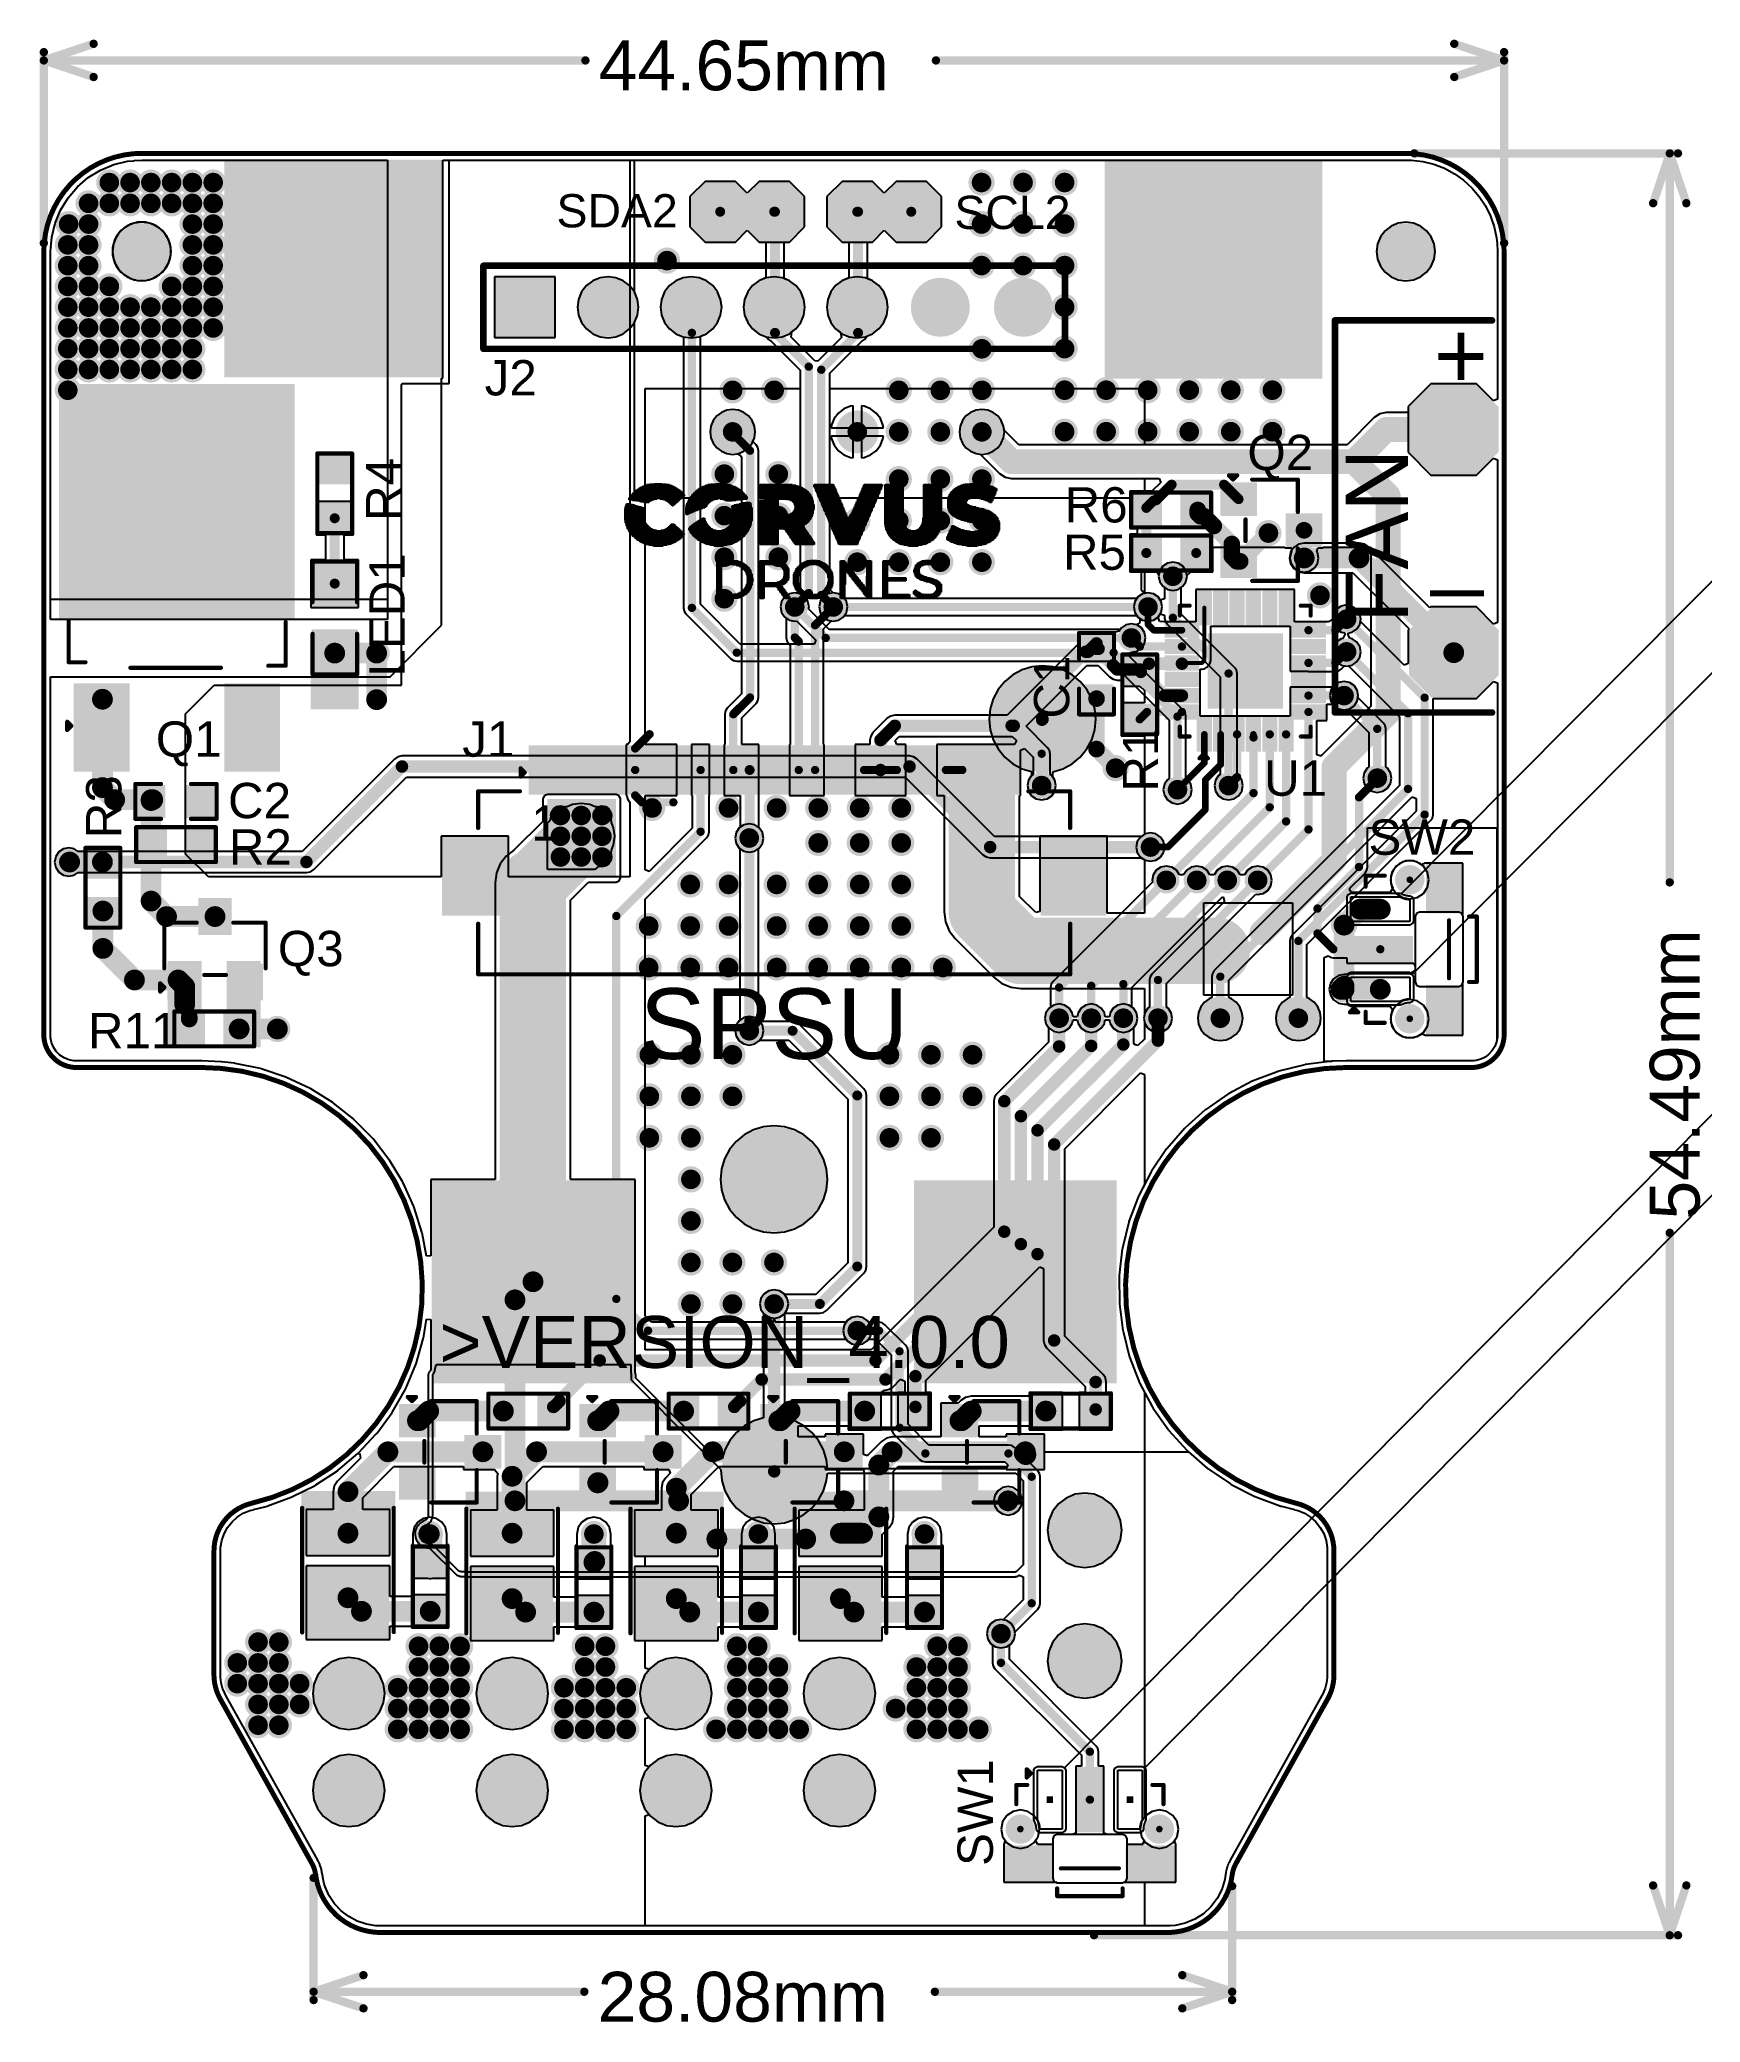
# Model space of a CAD drawing. Header units: millimetres. Extents: x -3 to 5381, y -54 to 5355.
# Drawn here: x -3.1 to 47.6, y -54.1 to 6.5 of the extents above; entities that cross this region are included whole.
import ezdxf

# ---------------------------------------------------------------- set-up
doc = ezdxf.new("R2010")
doc.units = ezdxf.units.MM
for name, color, linetype in [('BottomLayer', 5, 'Continuous'), ('BottomPaste', 16, 'Continuous'), ('BottomSolder', 6, 'Continuous'), ('Mechanical1', 6, 'Continuous'), ('Mechanical2', 216, 'Continuous'), ('MultiLayer', 9, 'Continuous'), ('PadHoleLayer', 156, 'Continuous'), ('TopLayer', 1, 'Continuous'), ('TopOverlay', 2, 'Continuous'), ('TopPaste', 8, 'Continuous'), ('TopSolder', 216, 'Continuous'), ('ViaHoleLayer', 16, 'Continuous')]:
    doc.layers.add(name, color=color, linetype=linetype)
doc.styles.add('Arial', font='arial.ttf', dxfattribs={"height": 0.2})

msp = doc.modelspace()

# ---------------------------------------------------------------- texts
at = {"layer": 'Mechanical1', "style": 'Arial'}
for s, p in [('44.65mm', (13.965, 4.928)), ('28.08mm', (13.932, -54.127))]:
    msp.add_text(s, height=1.524, dxfattribs=at).set_placement(p)
msp.add_text('54.49mm', height=1.524, rotation=90, dxfattribs=at).set_placement((47.625, -29.601))
at = {"layer": 'TopOverlay', "style": 'Arial'}
for s, height, p in [('SDA2', 1.016, (12.675, 0.737)), ('+', 2.032, (39.497, -4.191)), ('J2', 1.08, (10.479, -4.401)), ('Q2', 1.0795, (33.797, -6.686)), ('R6', 1.0795, (28.209, -8.287)), ('R5', 1.0795, (28.158, -9.734)), ('_', 2.032, (39.421, -9.957)), ('Q1', 1.0795, (0.424, -15.449)), ('J1', 1.0795, (9.796, -15.449)), ('U1', 1.0795, (34.307, -16.643)), ('C2', 1.0795, (2.631, -17.329)), ('SW2', 1.0795, (37.499, -18.447)), ('R2', 1.0795, (2.656, -18.747)), ('Q3', 1.0795, (4.156, -21.854)), ('SPSU', 2.159, (15.219, -24.69)), ('R11', 1.0795, (-1.652, -24.365)), ('>VERSION_4.0.0', 1.5875, (9.093, -34.138))]:
    msp.add_text(s, height=height, dxfattribs=at).set_placement(p)
for s, height, rotation, p in [('SCL2', 1.016, 360, (24.841, 0.686)), ('R4', 1.0795, 90, (7.931, -8.24)), ('FAN', 1.905, 90, (38.71, -11.354)), ('LED1', 1.0795, 90, (8.033, -13)), ('C1', 1.0795, 90, (28.353, -14.283)), ('R1', 1.0795, 90, (31.07, -16.518)), ('R3', 1.0795, 90, (-0.629, -17.943)), ('SW1', 1.0795, 90, (26.016, -49.367))]:
    msp.add_text(s, height=height, rotation=rotation, dxfattribs=at).set_placement(p)

# ---------------------------------------------------------------- blocks, each defined once
blk = doc.blocks.new('TH_0_75_0_6_1')
at = {"layer": 'BottomLayer'}
h = blk.add_hatch(color=5, dxfattribs=at)
edge = h.paths.add_edge_path()
edge.add_arc((0, 0), 0.554, 0, 360)
at = {"layer": 'BottomSolder'}
h = blk.add_hatch(color=6, dxfattribs=at)
edge = h.paths.add_edge_path()
edge.add_arc((0, 0), 0.656, 0, 360)
at = {"layer": 'PadHoleLayer'}
h = blk.add_hatch(color=156, dxfattribs=at)
edge = h.paths.add_edge_path()
edge.add_arc((0, 0), 0.3, 0, 360)
at = {"layer": 'TopLayer'}
h = blk.add_hatch(color=1, dxfattribs=at)
edge = h.paths.add_edge_path()
edge.add_arc((0, 0), 0.554, 0, 360)
at = {"layer": 'TopSolder'}
h = blk.add_hatch(color=216, dxfattribs=at)
edge = h.paths.add_edge_path()
edge.add_arc((0, 0), 0.656, 0, 360)
blk = doc.blocks.new('TH_0_75_0_6_2')
at = {"layer": 'BottomLayer'}
h = blk.add_hatch(color=5, dxfattribs=at)
edge = h.paths.add_edge_path()
edge.add_arc((0, 0), 0.554, 0, 360)
at = {"layer": 'BottomSolder'}
h = blk.add_hatch(color=6, dxfattribs=at)
edge = h.paths.add_edge_path()
edge.add_arc((0, 0), 0.656, 0, 360)
at = {"layer": 'PadHoleLayer'}
h = blk.add_hatch(color=156, dxfattribs=at)
edge = h.paths.add_edge_path()
edge.add_arc((0, 0), 0.3, 0, 360)
at = {"layer": 'TopLayer'}
h = blk.add_hatch(color=1, dxfattribs=at)
edge = h.paths.add_edge_path()
edge.add_arc((0, 0), 0.554, 0, 360)
at = {"layer": 'TopSolder'}
h = blk.add_hatch(color=216, dxfattribs=at)
edge = h.paths.add_edge_path()
edge.add_arc((0, 0), 0.656, 0, 360)
blk = doc.blocks.new('PZ254V_11_07P_3')
at = {"layer": 'BottomLayer'}
blk.add_hatch(color=5, dxfattribs=at).paths.add_polyline_path([(0.8, 0.8), (0.8, -0.8), (-0.8, -0.8), (-0.8, 0.8)])
h = blk.add_hatch(color=5, dxfattribs=at)
edge = h.paths.add_edge_path()
edge.add_arc((0, -2.54), 0.8, 0, 360)
h = blk.add_hatch(color=5, dxfattribs=at)
edge = h.paths.add_edge_path()
edge.add_arc((0, -5.08), 0.8, 0, 360)
h = blk.add_hatch(color=5, dxfattribs=at)
edge = h.paths.add_edge_path()
edge.add_arc((0, -7.62), 0.8, 0, 360)
h = blk.add_hatch(color=5, dxfattribs=at)
edge = h.paths.add_edge_path()
edge.add_arc((0, -10.16), 0.8, 0, 360)
h = blk.add_hatch(color=5, dxfattribs=at)
edge = h.paths.add_edge_path()
edge.add_arc((0, -12.7), 0.8, 0, 360)
h = blk.add_hatch(color=5, dxfattribs=at)
edge = h.paths.add_edge_path()
edge.add_arc((0, -15.24), 0.8, 0, 360)
at = {"layer": 'BottomSolder'}
blk.add_hatch(color=6, dxfattribs=at).paths.add_polyline_path([(0.902, 0.902), (0.902, -0.902), (-0.902, -0.902), (-0.902, 0.902)])
h = blk.add_hatch(color=6, dxfattribs=at)
edge = h.paths.add_edge_path()
edge.add_arc((0, -2.54), 0.902, 0, 360)
h = blk.add_hatch(color=6, dxfattribs=at)
edge = h.paths.add_edge_path()
edge.add_arc((0, -5.08), 0.902, 0, 360)
h = blk.add_hatch(color=6, dxfattribs=at)
edge = h.paths.add_edge_path()
edge.add_arc((0, -7.62), 0.902, 0, 360)
h = blk.add_hatch(color=6, dxfattribs=at)
edge = h.paths.add_edge_path()
edge.add_arc((0, -10.16), 0.902, 0, 360)
h = blk.add_hatch(color=6, dxfattribs=at)
edge = h.paths.add_edge_path()
edge.add_arc((0, -12.7), 0.902, 0, 360)
h = blk.add_hatch(color=6, dxfattribs=at)
edge = h.paths.add_edge_path()
edge.add_arc((0, -15.24), 0.902, 0, 360)
at = {"layer": 'MultiLayer'}
blk.add_hatch(color=9, dxfattribs=at).paths.add_polyline_path([(0.8, 0.8), (0.8, -0.8), (-0.8, -0.8), (-0.8, 0.8)])
h = blk.add_hatch(color=9, dxfattribs=at)
edge = h.paths.add_edge_path()
edge.add_arc((0, -2.54), 0.8, 0, 360)
h = blk.add_hatch(color=9, dxfattribs=at)
edge = h.paths.add_edge_path()
edge.add_arc((0, -5.08), 0.8, 0, 360)
h = blk.add_hatch(color=9, dxfattribs=at)
edge = h.paths.add_edge_path()
edge.add_arc((0, -7.62), 0.8, 0, 360)
h = blk.add_hatch(color=9, dxfattribs=at)
edge = h.paths.add_edge_path()
edge.add_arc((0, -10.16), 0.8, 0, 360)
h = blk.add_hatch(color=9, dxfattribs=at)
edge = h.paths.add_edge_path()
edge.add_arc((0, -12.7), 0.8, 0, 360)
h = blk.add_hatch(color=9, dxfattribs=at)
edge = h.paths.add_edge_path()
edge.add_arc((0, -15.24), 0.8, 0, 360)
at = {"layer": 'PadHoleLayer'}
h = blk.add_hatch(color=156, dxfattribs=at)
edge = h.paths.add_edge_path()
edge.add_arc((0, 0), 0.45, 0, 360)
h = blk.add_hatch(color=156, dxfattribs=at)
edge = h.paths.add_edge_path()
edge.add_arc((0, -2.54), 0.45, 0, 360)
h = blk.add_hatch(color=156, dxfattribs=at)
edge = h.paths.add_edge_path()
edge.add_arc((0, -5.08), 0.45, 0, 360)
h = blk.add_hatch(color=156, dxfattribs=at)
edge = h.paths.add_edge_path()
edge.add_arc((0, -7.62), 0.45, 0, 360)
h = blk.add_hatch(color=156, dxfattribs=at)
edge = h.paths.add_edge_path()
edge.add_arc((0, -10.16), 0.45, 0, 360)
h = blk.add_hatch(color=156, dxfattribs=at)
edge = h.paths.add_edge_path()
edge.add_arc((0, -12.7), 0.45, 0, 360)
h = blk.add_hatch(color=156, dxfattribs=at)
edge = h.paths.add_edge_path()
edge.add_arc((0, -15.24), 0.45, 0, 360)
at = {"layer": 'TopLayer'}
blk.add_hatch(color=1, dxfattribs=at).paths.add_polyline_path([(0.8, 0.8), (0.8, -0.8), (-0.8, -0.8), (-0.8, 0.8)])
h = blk.add_hatch(color=1, dxfattribs=at)
edge = h.paths.add_edge_path()
edge.add_arc((0, -2.54), 0.8, 0, 360)
h = blk.add_hatch(color=1, dxfattribs=at)
edge = h.paths.add_edge_path()
edge.add_arc((0, -5.08), 0.8, 0, 360)
h = blk.add_hatch(color=1, dxfattribs=at)
edge = h.paths.add_edge_path()
edge.add_arc((0, -7.62), 0.8, 0, 360)
h = blk.add_hatch(color=1, dxfattribs=at)
edge = h.paths.add_edge_path()
edge.add_arc((0, -10.16), 0.8, 0, 360)
h = blk.add_hatch(color=1, dxfattribs=at)
edge = h.paths.add_edge_path()
edge.add_arc((0, -12.7), 0.8, 0, 360)
h = blk.add_hatch(color=1, dxfattribs=at)
edge = h.paths.add_edge_path()
edge.add_arc((0, -15.24), 0.8, 0, 360)
at = {"layer": 'TopSolder'}
blk.add_hatch(color=216, dxfattribs=at).paths.add_polyline_path([(0.902, 0.902), (0.902, -0.902), (-0.902, -0.902), (-0.902, 0.902)])
h = blk.add_hatch(color=216, dxfattribs=at)
edge = h.paths.add_edge_path()
edge.add_arc((0, -2.54), 0.902, 0, 360)
h = blk.add_hatch(color=216, dxfattribs=at)
edge = h.paths.add_edge_path()
edge.add_arc((0, -5.08), 0.902, 0, 360)
h = blk.add_hatch(color=216, dxfattribs=at)
edge = h.paths.add_edge_path()
edge.add_arc((0, -7.62), 0.902, 0, 360)
h = blk.add_hatch(color=216, dxfattribs=at)
edge = h.paths.add_edge_path()
edge.add_arc((0, -10.16), 0.902, 0, 360)
h = blk.add_hatch(color=216, dxfattribs=at)
edge = h.paths.add_edge_path()
edge.add_arc((0, -12.7), 0.902, 0, 360)
h = blk.add_hatch(color=216, dxfattribs=at)
edge = h.paths.add_edge_path()
edge.add_arc((0, -15.24), 0.902, 0, 360)
at = {"layer": 'TopOverlay', "const_width": 0.2}
for points in [[(-1.27, 1.27), (1.27, 1.27)], [(-1.27, 1.27), (-1.27, -16.51)], [(1.27, 1.27), (1.27, -16.51)], [(-1.27, -16.51), (1.27, -16.51)]]:
    blk.add_lwpolyline(points, dxfattribs=at)
at = {"layer": 'TopOverlay', "const_width": 0.1}
for points in [[(-1.32, 1.27, 1), (-1.22, 1.27, 1)], [(-1.32, 1.27, 1), (-1.22, 1.27, 1)], [(1.22, 1.27, 1), (1.32, 1.27, 1)], [(1.22, 1.27, 1), (1.32, 1.27, 1)], [(-1.32, -16.51, 1), (-1.22, -16.51, 1)], [(-1.32, -16.51, 1), (-1.22, -16.51, 1)], [(1.22, -16.51, 1), (1.32, -16.51, 1)], [(1.22, -16.51, 1), (1.32, -16.51, 1)]]:
    blk.add_lwpolyline(points, format="xyb", close=True, dxfattribs=at)
blk = doc.blocks.new('3MM_SMD_PAD_B_4')
at = {"layer": 'BottomLayer'}
h = blk.add_hatch(color=5, dxfattribs=at)
edge = h.paths.add_edge_path()
edge.add_arc((0, 0), 1.5, 0, 360)
at = {"layer": 'BottomPaste'}
h = blk.add_hatch(color=16, dxfattribs=at)
edge = h.paths.add_edge_path()
edge.add_arc((0, 0), 1.5, 0, 360)
at = {"layer": 'BottomSolder'}
h = blk.add_hatch(color=6, dxfattribs=at)
edge = h.paths.add_edge_path()
edge.add_arc((0, 0), 1.602, 0, 360)
blk = doc.blocks.new('R___0603_5')
at = {"layer": 'TopLayer'}
for points in [[(-0.381, 0.4445), (-0.381, -0.4445), (-1.143, -0.4445), (-1.143, 0.4445)], [(1.143, 0.4445), (1.143, -0.4445), (0.381, -0.4445), (0.381, 0.4445)]]:
    blk.add_hatch(color=1, dxfattribs=at).paths.add_polyline_path(points)
at = {"layer": 'TopPaste'}
for points in [[(-0.381, 0.4445), (-0.381, -0.4445), (-1.143, -0.4445), (-1.143, 0.4445)], [(1.143, 0.4445), (1.143, -0.4445), (0.381, -0.4445), (0.381, 0.4445)]]:
    blk.add_hatch(color=8, dxfattribs=at).paths.add_polyline_path(points)
at = {"layer": 'TopSolder'}
for points in [[(-0.2794, 0.5461), (-0.2794, -0.5461), (-1.2446, -0.5461), (-1.2446, 0.5461)], [(1.2446, 0.5461), (1.2446, -0.5461), (0.2794, -0.5461), (0.2794, 0.5461)]]:
    blk.add_hatch(color=216, dxfattribs=at).paths.add_polyline_path(points)
at = {"layer": 'TopOverlay', "const_width": 0.127}
for points in [[(-1.2192, 0.5334), (-1.2192, -0.5334)], [(1.2192, 0.5334), (-1.2192, 0.5334)], [(1.2192, 0.5334), (1.2192, -0.5334)], [(1.2192, -0.5334), (-1.2192, -0.5334)]]:
    blk.add_lwpolyline(points, dxfattribs=at)
at = {"layer": 'TopOverlay', "const_width": 0.0635}
for points in [[(-1.25095, 0.5334, 1), (-1.18745, 0.5334, 1)], [(-1.25095, 0.5334, 1), (-1.18745, 0.5334, 1)], [(1.18745, 0.5334, 1), (1.25095, 0.5334, 1)], [(1.18745, 0.5334, 1), (1.25095, 0.5334, 1)], [(-1.25095, -0.5334, 1), (-1.18745, -0.5334, 1)], [(-1.25095, -0.5334, 1), (-1.18745, -0.5334, 1)], [(1.18745, -0.5334, 1), (1.25095, -0.5334, 1)], [(1.18745, -0.5334, 1), (1.25095, -0.5334, 1)]]:
    blk.add_lwpolyline(points, format="xyb", close=True, dxfattribs=at)
blk = doc.blocks.new('R___0603_6')
at = {"layer": 'TopLayer'}
for points in [[(-0.381, 0.4445), (-0.381, -0.4445), (-1.143, -0.4445), (-1.143, 0.4445)], [(1.143, 0.4445), (1.143, -0.4445), (0.381, -0.4445), (0.381, 0.4445)]]:
    blk.add_hatch(color=1, dxfattribs=at).paths.add_polyline_path(points)
at = {"layer": 'TopPaste'}
for points in [[(-0.381, 0.4445), (-0.381, -0.4445), (-1.143, -0.4445), (-1.143, 0.4445)], [(1.143, 0.4445), (1.143, -0.4445), (0.381, -0.4445), (0.381, 0.4445)]]:
    blk.add_hatch(color=8, dxfattribs=at).paths.add_polyline_path(points)
at = {"layer": 'TopSolder'}
for points in [[(-0.2794, 0.5461), (-0.2794, -0.5461), (-1.2446, -0.5461), (-1.2446, 0.5461)], [(1.2446, 0.5461), (1.2446, -0.5461), (0.2794, -0.5461), (0.2794, 0.5461)]]:
    blk.add_hatch(color=216, dxfattribs=at).paths.add_polyline_path(points)
at = {"layer": 'TopOverlay', "const_width": 0.127}
for points in [[(-1.2192, 0.5334), (-1.2192, -0.5334)], [(1.2192, 0.5334), (-1.2192, 0.5334)], [(1.2192, 0.5334), (1.2192, -0.5334)], [(1.2192, -0.5334), (-1.2192, -0.5334)]]:
    blk.add_lwpolyline(points, dxfattribs=at)
at = {"layer": 'TopOverlay', "const_width": 0.0635}
for points in [[(-1.25095, 0.5334, 1), (-1.18745, 0.5334, 1)], [(-1.25095, 0.5334, 1), (-1.18745, 0.5334, 1)], [(1.18745, 0.5334, 1), (1.25095, 0.5334, 1)], [(1.18745, 0.5334, 1), (1.25095, 0.5334, 1)], [(-1.25095, -0.5334, 1), (-1.18745, -0.5334, 1)], [(-1.25095, -0.5334, 1), (-1.18745, -0.5334, 1)], [(1.18745, -0.5334, 1), (1.25095, -0.5334, 1)], [(1.18745, -0.5334, 1), (1.25095, -0.5334, 1)]]:
    blk.add_lwpolyline(points, format="xyb", close=True, dxfattribs=at)
blk = doc.blocks.new('R___0603_7')
at = {"layer": 'TopLayer'}
for points in [[(-0.381, 0.4445), (-0.381, -0.4445), (-1.143, -0.4445), (-1.143, 0.4445)], [(1.143, 0.4445), (1.143, -0.4445), (0.381, -0.4445), (0.381, 0.4445)]]:
    blk.add_hatch(color=1, dxfattribs=at).paths.add_polyline_path(points)
at = {"layer": 'TopPaste'}
for points in [[(-0.381, 0.4445), (-0.381, -0.4445), (-1.143, -0.4445), (-1.143, 0.4445)], [(1.143, 0.4445), (1.143, -0.4445), (0.381, -0.4445), (0.381, 0.4445)]]:
    blk.add_hatch(color=8, dxfattribs=at).paths.add_polyline_path(points)
at = {"layer": 'TopSolder'}
for points in [[(-0.2794, 0.5461), (-0.2794, -0.5461), (-1.2446, -0.5461), (-1.2446, 0.5461)], [(1.2446, 0.5461), (1.2446, -0.5461), (0.2794, -0.5461), (0.2794, 0.5461)]]:
    blk.add_hatch(color=216, dxfattribs=at).paths.add_polyline_path(points)
at = {"layer": 'TopOverlay', "const_width": 0.127}
for points in [[(-1.2192, 0.5334), (-1.2192, -0.5334)], [(1.2192, 0.5334), (-1.2192, 0.5334)], [(1.2192, 0.5334), (1.2192, -0.5334)], [(1.2192, -0.5334), (-1.2192, -0.5334)]]:
    blk.add_lwpolyline(points, dxfattribs=at)
at = {"layer": 'TopOverlay', "const_width": 0.0635}
for points in [[(-1.25095, 0.5334, 1), (-1.18745, 0.5334, 1)], [(-1.25095, 0.5334, 1), (-1.18745, 0.5334, 1)], [(1.18745, 0.5334, 1), (1.25095, 0.5334, 1)], [(1.18745, 0.5334, 1), (1.25095, 0.5334, 1)], [(-1.25095, -0.5334, 1), (-1.18745, -0.5334, 1)], [(-1.25095, -0.5334, 1), (-1.18745, -0.5334, 1)], [(1.18745, -0.5334, 1), (1.25095, -0.5334, 1)], [(1.18745, -0.5334, 1), (1.25095, -0.5334, 1)]]:
    blk.add_lwpolyline(points, format="xyb", close=True, dxfattribs=at)
blk = doc.blocks.new('R___0603_8')
at = {"layer": 'TopLayer'}
for points in [[(-0.381, 0.4445), (-0.381, -0.4445), (-1.143, -0.4445), (-1.143, 0.4445)], [(1.143, 0.4445), (1.143, -0.4445), (0.381, -0.4445), (0.381, 0.4445)]]:
    blk.add_hatch(color=1, dxfattribs=at).paths.add_polyline_path(points)
at = {"layer": 'TopPaste'}
for points in [[(-0.381, 0.4445), (-0.381, -0.4445), (-1.143, -0.4445), (-1.143, 0.4445)], [(1.143, 0.4445), (1.143, -0.4445), (0.381, -0.4445), (0.381, 0.4445)]]:
    blk.add_hatch(color=8, dxfattribs=at).paths.add_polyline_path(points)
at = {"layer": 'TopSolder'}
for points in [[(-0.2794, 0.5461), (-0.2794, -0.5461), (-1.2446, -0.5461), (-1.2446, 0.5461)], [(1.2446, 0.5461), (1.2446, -0.5461), (0.2794, -0.5461), (0.2794, 0.5461)]]:
    blk.add_hatch(color=216, dxfattribs=at).paths.add_polyline_path(points)
at = {"layer": 'TopOverlay', "const_width": 0.127}
for points in [[(1.2192, 0.5334), (-1.2192, 0.5334)], [(-1.2192, 0.5334), (-1.2192, -0.5334)], [(1.2192, 0.5334), (1.2192, -0.5334)], [(1.2192, -0.5334), (-1.2192, -0.5334)]]:
    blk.add_lwpolyline(points, dxfattribs=at)
at = {"layer": 'TopOverlay', "const_width": 0.0635}
for points in [[(-1.25095, 0.5334, 1), (-1.18745, 0.5334, 1)], [(-1.25095, 0.5334, 1), (-1.18745, 0.5334, 1)], [(1.18745, 0.5334, 1), (1.25095, 0.5334, 1)], [(1.18745, 0.5334, 1), (1.25095, 0.5334, 1)], [(-1.25095, -0.5334, 1), (-1.18745, -0.5334, 1)], [(-1.25095, -0.5334, 1), (-1.18745, -0.5334, 1)], [(1.18745, -0.5334, 1), (1.25095, -0.5334, 1)], [(1.18745, -0.5334, 1), (1.25095, -0.5334, 1)]]:
    blk.add_lwpolyline(points, format="xyb", close=True, dxfattribs=at)
blk = doc.blocks.new('SOT_23_9')
at = {"layer": 'TopLayer'}
for points in [[(-0.41, 1.46), (0.41, 1.46), (0.41, 0.54), (-0.41, 0.54)], [(-1.36, -0.54), (-0.54, -0.54), (-0.54, -1.46), (-1.36, -1.46)], [(0.54, -0.54), (1.36, -0.54), (1.36, -1.46), (0.54, -1.46)]]:
    blk.add_hatch(color=1, dxfattribs=at).paths.add_polyline_path(points)
at = {"layer": 'TopPaste'}
for points in [[(-0.41, 1.46), (0.41, 1.46), (0.41, 0.54), (-0.41, 0.54)], [(-1.36, -0.54), (-0.54, -0.54), (-0.54, -1.46), (-1.36, -1.46)], [(0.54, -0.54), (1.36, -0.54), (1.36, -1.46), (0.54, -1.46)]]:
    blk.add_hatch(color=8, dxfattribs=at).paths.add_polyline_path(points)
at = {"layer": 'TopSolder'}
for points in [[(-0.512, 1.562), (0.512, 1.562), (0.512, 0.438), (-0.512, 0.438)], [(-1.462, -0.438), (-0.438, -0.438), (-0.438, -1.562), (-1.462, -1.562)], [(0.438, -0.438), (1.462, -0.438), (1.462, -1.562), (0.438, -1.562)]]:
    blk.add_hatch(color=216, dxfattribs=at).paths.add_polyline_path(points)
at = {"layer": 'TopOverlay', "const_width": 0.127}
for points in [[(-0.559, 0.813), (-1.549, 0.813)], [(-1.549, -0.584), (-1.549, 0.813)], [(1.549, 0.813), (0.559, 0.813)], [(1.549, -0.584), (1.549, 0.813)], [(-1.676, -1.295), (-1.676, -1.041)], [(-1.549, -1.168), (-1.676, -1.041)], [(-1.676, -1.295), (-1.549, -1.168)], [(0.33, -0.787), (-0.33, -0.787)]]:
    blk.add_lwpolyline(points, dxfattribs=at)
at = {"layer": 'TopOverlay', "const_width": 0.0635}
for points in [[(-1.581, 0.813, 1), (-1.518, 0.813, 1)], [(-1.581, 0.813, 1), (-1.518, 0.813, 1)], [(-0.591, 0.813, 1), (-0.527, 0.813, 1)], [(0.527, 0.813, 1), (0.591, 0.813, 1)], [(1.518, 0.813, 1), (1.581, 0.813, 1)], [(1.518, 0.813, 1), (1.581, 0.813, 1)], [(-1.581, -0.584, 1), (-1.518, -0.584, 1)], [(1.518, -0.584, 1), (1.581, -0.584, 1)], [(-1.708, -1.041, 1), (-1.645, -1.041, 1)], [(-1.708, -1.041, 1), (-1.645, -1.041, 1)], [(-1.581, -1.168, 1), (-1.518, -1.168, 1)], [(-1.581, -1.168, 1), (-1.518, -1.168, 1)], [(-0.362, -0.787, 1), (-0.298, -0.787, 1)], [(0.298, -0.787, 1), (0.362, -0.787, 1)], [(-1.708, -1.295, 1), (-1.645, -1.295, 1)], [(-1.708, -1.295, 1), (-1.645, -1.295, 1)]]:
    blk.add_lwpolyline(points, format="xyb", close=True, dxfattribs=at)
blk = doc.blocks.new('SOT_23_10')
at = {"layer": 'TopLayer'}
for points in [[(-0.41, 1.46), (0.41, 1.46), (0.41, 0.54), (-0.41, 0.54)], [(-1.36, -0.54), (-0.54, -0.54), (-0.54, -1.46), (-1.36, -1.46)], [(0.54, -0.54), (1.36, -0.54), (1.36, -1.46), (0.54, -1.46)]]:
    blk.add_hatch(color=1, dxfattribs=at).paths.add_polyline_path(points)
at = {"layer": 'TopPaste'}
for points in [[(-0.41, 1.46), (0.41, 1.46), (0.41, 0.54), (-0.41, 0.54)], [(-1.36, -0.54), (-0.54, -0.54), (-0.54, -1.46), (-1.36, -1.46)], [(0.54, -0.54), (1.36, -0.54), (1.36, -1.46), (0.54, -1.46)]]:
    blk.add_hatch(color=8, dxfattribs=at).paths.add_polyline_path(points)
at = {"layer": 'TopSolder'}
for points in [[(-0.512, 1.562), (0.512, 1.562), (0.512, 0.438), (-0.512, 0.438)], [(-1.462, -0.438), (-0.438, -0.438), (-0.438, -1.562), (-1.462, -1.562)], [(0.438, -0.438), (1.462, -0.438), (1.462, -1.562), (0.438, -1.562)]]:
    blk.add_hatch(color=216, dxfattribs=at).paths.add_polyline_path(points)
at = {"layer": 'TopOverlay', "const_width": 0.127}
for points in [[(-0.559, 0.813), (-1.549, 0.813)], [(-1.549, -0.584), (-1.549, 0.813)], [(1.549, 0.813), (0.559, 0.813)], [(1.549, -0.584), (1.549, 0.813)], [(-1.676, -1.295), (-1.676, -1.041)], [(-1.549, -1.168), (-1.676, -1.041)], [(-1.676, -1.295), (-1.549, -1.168)], [(0.33, -0.787), (-0.33, -0.787)]]:
    blk.add_lwpolyline(points, dxfattribs=at)
at = {"layer": 'TopOverlay', "const_width": 0.0635}
for points in [[(-1.581, 0.813, 1), (-1.518, 0.813, 1)], [(-1.581, 0.813, 1), (-1.518, 0.813, 1)], [(-0.591, 0.813, 1), (-0.527, 0.813, 1)], [(0.527, 0.813, 1), (0.591, 0.813, 1)], [(1.518, 0.813, 1), (1.581, 0.813, 1)], [(1.518, 0.813, 1), (1.581, 0.813, 1)], [(-1.581, -0.584, 1), (-1.518, -0.584, 1)], [(1.518, -0.584, 1), (1.581, -0.584, 1)], [(-1.708, -1.041, 1), (-1.645, -1.041, 1)], [(-1.708, -1.041, 1), (-1.645, -1.041, 1)], [(-1.581, -1.168, 1), (-1.518, -1.168, 1)], [(-1.581, -1.168, 1), (-1.518, -1.168, 1)], [(-0.362, -0.787, 1), (-0.298, -0.787, 1)], [(0.298, -0.787, 1), (0.362, -0.787, 1)], [(-1.708, -1.295, 1), (-1.645, -1.295, 1)], [(-1.708, -1.295, 1), (-1.645, -1.295, 1)]]:
    blk.add_lwpolyline(points, format="xyb", close=True, dxfattribs=at)
blk = doc.blocks.new('SOT_23_11')
at = {"layer": 'TopLayer'}
for points in [[(-0.41, 1.46), (0.41, 1.46), (0.41, 0.54), (-0.41, 0.54)], [(-1.36, -0.54), (-0.54, -0.54), (-0.54, -1.46), (-1.36, -1.46)], [(0.54, -0.54), (1.36, -0.54), (1.36, -1.46), (0.54, -1.46)]]:
    blk.add_hatch(color=1, dxfattribs=at).paths.add_polyline_path(points)
at = {"layer": 'TopPaste'}
for points in [[(-0.41, 1.46), (0.41, 1.46), (0.41, 0.54), (-0.41, 0.54)], [(-1.36, -0.54), (-0.54, -0.54), (-0.54, -1.46), (-1.36, -1.46)], [(0.54, -0.54), (1.36, -0.54), (1.36, -1.46), (0.54, -1.46)]]:
    blk.add_hatch(color=8, dxfattribs=at).paths.add_polyline_path(points)
at = {"layer": 'TopSolder'}
for points in [[(-0.512, 1.562), (0.512, 1.562), (0.512, 0.438), (-0.512, 0.438)], [(-1.462, -0.438), (-0.438, -0.438), (-0.438, -1.562), (-1.462, -1.562)], [(0.438, -0.438), (1.462, -0.438), (1.462, -1.562), (0.438, -1.562)]]:
    blk.add_hatch(color=216, dxfattribs=at).paths.add_polyline_path(points)
at = {"layer": 'TopOverlay', "const_width": 0.127}
for points in [[(-0.559, 0.813), (-1.549, 0.813)], [(-1.549, -0.584), (-1.549, 0.813)], [(1.549, 0.813), (0.559, 0.813)], [(1.549, -0.584), (1.549, 0.813)], [(-1.676, -1.295), (-1.676, -1.041)], [(-1.549, -1.168), (-1.676, -1.041)], [(-1.676, -1.295), (-1.549, -1.168)], [(0.33, -0.787), (-0.33, -0.787)]]:
    blk.add_lwpolyline(points, dxfattribs=at)
at = {"layer": 'TopOverlay', "const_width": 0.0635}
for points in [[(-1.581, 0.813, 1), (-1.518, 0.813, 1)], [(-1.581, 0.813, 1), (-1.518, 0.813, 1)], [(-0.591, 0.813, 1), (-0.527, 0.813, 1)], [(0.527, 0.813, 1), (0.591, 0.813, 1)], [(1.518, 0.813, 1), (1.581, 0.813, 1)], [(1.518, 0.813, 1), (1.581, 0.813, 1)], [(-1.581, -0.584, 1), (-1.518, -0.584, 1)], [(1.518, -0.584, 1), (1.581, -0.584, 1)], [(-1.708, -1.041, 1), (-1.645, -1.041, 1)], [(-1.708, -1.041, 1), (-1.645, -1.041, 1)], [(-1.581, -1.168, 1), (-1.518, -1.168, 1)], [(-1.581, -1.168, 1), (-1.518, -1.168, 1)], [(-0.362, -0.787, 1), (-0.298, -0.787, 1)], [(0.298, -0.787, 1), (0.362, -0.787, 1)], [(-1.708, -1.295, 1), (-1.645, -1.295, 1)], [(-1.708, -1.295, 1), (-1.645, -1.295, 1)]]:
    blk.add_lwpolyline(points, format="xyb", close=True, dxfattribs=at)
blk = doc.blocks.new('SOT_23_12')
at = {"layer": 'TopLayer'}
for points in [[(-0.41, 1.46), (0.41, 1.46), (0.41, 0.54), (-0.41, 0.54)], [(-1.36, -0.54), (-0.54, -0.54), (-0.54, -1.46), (-1.36, -1.46)], [(0.54, -0.54), (1.36, -0.54), (1.36, -1.46), (0.54, -1.46)]]:
    blk.add_hatch(color=1, dxfattribs=at).paths.add_polyline_path(points)
at = {"layer": 'TopPaste'}
for points in [[(-0.41, 1.46), (0.41, 1.46), (0.41, 0.54), (-0.41, 0.54)], [(-1.36, -0.54), (-0.54, -0.54), (-0.54, -1.46), (-1.36, -1.46)], [(0.54, -0.54), (1.36, -0.54), (1.36, -1.46), (0.54, -1.46)]]:
    blk.add_hatch(color=8, dxfattribs=at).paths.add_polyline_path(points)
at = {"layer": 'TopSolder'}
for points in [[(-0.512, 1.562), (0.512, 1.562), (0.512, 0.438), (-0.512, 0.438)], [(-1.462, -0.438), (-0.438, -0.438), (-0.438, -1.562), (-1.462, -1.562)], [(0.438, -0.438), (1.462, -0.438), (1.462, -1.562), (0.438, -1.562)]]:
    blk.add_hatch(color=216, dxfattribs=at).paths.add_polyline_path(points)
at = {"layer": 'TopOverlay', "const_width": 0.127}
for points in [[(-1.549, -0.584), (-1.549, 0.813)], [(-0.559, 0.813), (-1.549, 0.813)], [(1.549, 0.813), (0.559, 0.813)], [(1.549, -0.584), (1.549, 0.813)], [(-1.549, -1.168), (-1.676, -1.041)], [(-1.676, -1.295), (-1.676, -1.041)], [(-1.676, -1.295), (-1.549, -1.168)], [(0.33, -0.787), (-0.33, -0.787)]]:
    blk.add_lwpolyline(points, dxfattribs=at)
at = {"layer": 'TopOverlay', "const_width": 0.0635}
for points in [[(-1.581, 0.813, 1), (-1.518, 0.813, 1)], [(-1.581, 0.813, 1), (-1.518, 0.813, 1)], [(-0.591, 0.813, 1), (-0.527, 0.813, 1)], [(0.527, 0.813, 1), (0.591, 0.813, 1)], [(1.518, 0.813, 1), (1.581, 0.813, 1)], [(1.518, 0.813, 1), (1.581, 0.813, 1)], [(-1.581, -0.584, 1), (-1.518, -0.584, 1)], [(1.518, -0.584, 1), (1.581, -0.584, 1)], [(-1.708, -1.041, 1), (-1.645, -1.041, 1)], [(-1.708, -1.041, 1), (-1.645, -1.041, 1)], [(-1.581, -1.168, 1), (-1.518, -1.168, 1)], [(-1.581, -1.168, 1), (-1.518, -1.168, 1)], [(-0.362, -0.787, 1), (-0.298, -0.787, 1)], [(0.298, -0.787, 1), (0.362, -0.787, 1)], [(-1.708, -1.295, 1), (-1.645, -1.295, 1)], [(-1.708, -1.295, 1), (-1.645, -1.295, 1)]]:
    blk.add_lwpolyline(points, format="xyb", close=True, dxfattribs=at)
blk = doc.blocks.new('QFN_24_EP_4_4__13')
at = {"layer": 'TopLayer'}
for points in [[(-1.38, 2.365), (-1.12, 2.365), (-1.12, 1.505), (-1.38, 1.505)], [(-0.88, 2.365), (-0.62, 2.365), (-0.62, 1.505), (-0.88, 1.505)], [(-0.38, 2.365), (-0.12, 2.365), (-0.12, 1.505), (-0.38, 1.505)], [(0.12, 2.365), (0.38, 2.365), (0.38, 1.505), (0.12, 1.505)], [(0.62, 2.365), (0.88, 2.365), (0.88, 1.505), (0.62, 1.505)], [(1.12, 2.365), (1.38, 2.365), (1.38, 1.505), (1.12, 1.505)], [(-2.365, 1.38), (-1.505, 1.38), (-1.505, 1.12), (-2.365, 1.12)], [(1.505, 1.38), (2.365, 1.38), (2.365, 1.12), (1.505, 1.12)], [(-2.365, 0.88), (-1.505, 0.88), (-1.505, 0.62), (-2.365, 0.62)], [(-1.05, 1.05), (1.05, 1.05), (1.05, -1.05), (-1.05, -1.05)], [(1.505, 0.88), (2.365, 0.88), (2.365, 0.62), (1.505, 0.62)], [(-2.365, 0.38), (-1.505, 0.38), (-1.505, 0.12), (-2.365, 0.12)], [(1.505, 0.38), (2.365, 0.38), (2.365, 0.12), (1.505, 0.12)], [(-2.365, -0.12), (-1.505, -0.12), (-1.505, -0.38), (-2.365, -0.38)], [(1.505, -0.12), (2.365, -0.12), (2.365, -0.38), (1.505, -0.38)], [(-2.365, -0.62), (-1.505, -0.62), (-1.505, -0.88), (-2.365, -0.88)], [(-2.365, -1.12), (-1.505, -1.12), (-1.505, -1.38), (-2.365, -1.38)], [(1.505, -0.62), (2.365, -0.62), (2.365, -0.88), (1.505, -0.88)], [(1.505, -1.12), (2.365, -1.12), (2.365, -1.38), (1.505, -1.38)], [(-1.38, -1.505), (-1.12, -1.505), (-1.12, -2.365), (-1.38, -2.365)], [(-0.88, -1.505), (-0.62, -1.505), (-0.62, -2.365), (-0.88, -2.365)], [(-0.38, -1.505), (-0.12, -1.505), (-0.12, -2.365), (-0.38, -2.365)], [(0.12, -1.505), (0.38, -1.505), (0.38, -2.365), (0.12, -2.365)], [(0.62, -1.505), (0.88, -1.505), (0.88, -2.365), (0.62, -2.365)], [(1.12, -1.505), (1.38, -1.505), (1.38, -2.365), (1.12, -2.365)]]:
    blk.add_hatch(color=1, dxfattribs=at).paths.add_polyline_path(points)
at = {"layer": 'TopPaste'}
for points in [[(-1.38, 2.365), (-1.12, 2.365), (-1.12, 1.505), (-1.38, 1.505)], [(-0.88, 2.365), (-0.62, 2.365), (-0.62, 1.505), (-0.88, 1.505)], [(-0.38, 2.365), (-0.12, 2.365), (-0.12, 1.505), (-0.38, 1.505)], [(0.12, 2.365), (0.38, 2.365), (0.38, 1.505), (0.12, 1.505)], [(0.62, 2.365), (0.88, 2.365), (0.88, 1.505), (0.62, 1.505)], [(1.12, 2.365), (1.38, 2.365), (1.38, 1.505), (1.12, 1.505)], [(-2.365, 1.38), (-1.505, 1.38), (-1.505, 1.12), (-2.365, 1.12)], [(1.505, 1.38), (2.365, 1.38), (2.365, 1.12), (1.505, 1.12)], [(-2.365, 0.88), (-1.505, 0.88), (-1.505, 0.62), (-2.365, 0.62)], [(-0.66, 0.66), (0.66, 0.66), (0.66, -0.66), (-0.66, -0.66)], [(1.505, 0.88), (2.365, 0.88), (2.365, 0.62), (1.505, 0.62)], [(-2.365, 0.38), (-1.505, 0.38), (-1.505, 0.12), (-2.365, 0.12)], [(1.505, 0.38), (2.365, 0.38), (2.365, 0.12), (1.505, 0.12)], [(-2.365, -0.12), (-1.505, -0.12), (-1.505, -0.38), (-2.365, -0.38)], [(1.505, -0.12), (2.365, -0.12), (2.365, -0.38), (1.505, -0.38)], [(-2.365, -0.62), (-1.505, -0.62), (-1.505, -0.88), (-2.365, -0.88)], [(-2.365, -1.12), (-1.505, -1.12), (-1.505, -1.38), (-2.365, -1.38)], [(1.505, -0.62), (2.365, -0.62), (2.365, -0.88), (1.505, -0.88)], [(1.505, -1.12), (2.365, -1.12), (2.365, -1.38), (1.505, -1.38)], [(-1.38, -1.505), (-1.12, -1.505), (-1.12, -2.365), (-1.38, -2.365)], [(-0.88, -1.505), (-0.62, -1.505), (-0.62, -2.365), (-0.88, -2.365)], [(-0.38, -1.505), (-0.12, -1.505), (-0.12, -2.365), (-0.38, -2.365)], [(0.12, -1.505), (0.38, -1.505), (0.38, -2.365), (0.12, -2.365)], [(0.62, -1.505), (0.88, -1.505), (0.88, -2.365), (0.62, -2.365)], [(1.12, -1.505), (1.38, -1.505), (1.38, -2.365), (1.12, -2.365)]]:
    blk.add_hatch(color=8, dxfattribs=at).paths.add_polyline_path(points)
at = {"layer": 'TopSolder'}
for points in [[(-1.482, 2.467), (-1.018, 2.467), (-1.018, 1.403), (-1.482, 1.403)], [(-0.982, 2.467), (-0.518, 2.467), (-0.518, 1.403), (-0.982, 1.403)], [(-0.482, 2.467), (-0.018, 2.467), (-0.018, 1.403), (-0.482, 1.403)], [(0.018, 2.467), (0.482, 2.467), (0.482, 1.403), (0.018, 1.403)], [(0.518, 2.467), (0.982, 2.467), (0.982, 1.403), (0.518, 1.403)], [(1.018, 2.467), (1.482, 2.467), (1.482, 1.403), (1.018, 1.403)], [(-2.467, 1.482), (-1.403, 1.482), (-1.403, 1.018), (-2.467, 1.018)], [(1.403, 1.482), (2.467, 1.482), (2.467, 1.018), (1.403, 1.018)], [(-2.467, 0.982), (-1.403, 0.982), (-1.403, 0.518), (-2.467, 0.518)], [(-1.152, 1.152), (1.152, 1.152), (1.152, -1.152), (-1.152, -1.152)], [(1.403, 0.982), (2.467, 0.982), (2.467, 0.518), (1.403, 0.518)], [(-2.467, 0.482), (-1.403, 0.482), (-1.403, 0.018), (-2.467, 0.018)], [(1.403, 0.482), (2.467, 0.482), (2.467, 0.018), (1.403, 0.018)], [(-2.467, -0.018), (-1.403, -0.018), (-1.403, -0.482), (-2.467, -0.482)], [(-2.467, -0.518), (-1.403, -0.518), (-1.403, -0.982), (-2.467, -0.982)], [(1.403, -0.018), (2.467, -0.018), (2.467, -0.482), (1.403, -0.482)], [(1.403, -0.518), (2.467, -0.518), (2.467, -0.982), (1.403, -0.982)], [(-2.467, -1.018), (-1.403, -1.018), (-1.403, -1.482), (-2.467, -1.482)], [(1.403, -1.018), (2.467, -1.018), (2.467, -1.482), (1.403, -1.482)], [(-1.482, -1.403), (-1.018, -1.403), (-1.018, -2.467), (-1.482, -2.467)], [(-0.982, -1.403), (-0.518, -1.403), (-0.518, -2.467), (-0.982, -2.467)], [(-0.482, -1.403), (-0.018, -1.403), (-0.018, -2.467), (-0.482, -2.467)], [(0.018, -1.403), (0.482, -1.403), (0.482, -2.467), (0.018, -2.467)], [(0.518, -1.403), (0.982, -1.403), (0.982, -2.467), (0.518, -2.467)], [(1.018, -1.403), (1.482, -1.403), (1.482, -2.467), (1.018, -2.467)]]:
    blk.add_hatch(color=216, dxfattribs=at).paths.add_polyline_path(points)
at = {"layer": 'TopOverlay', "const_width": 0.127}
for points in [[(-2, 2), (-1.7, 2)], [(-2, 2), (-2, 1.7)], [(1.7, 2), (2, 2)], [(2, 2), (2, 1.7)], [(-2.667, 1.397), (-2.54, 1.27)], [(-2.667, 1.397), (-2.667, 1.143)], [(-2.54, 1.27), (-2.667, 1.143)], [(-2, -1.7), (-2, -2)], [(2, -1.7), (2, -2)], [(-2, -2), (-1.7, -2)], [(1.7, -2), (2, -2)]]:
    blk.add_lwpolyline(points, dxfattribs=at)
at = {"layer": 'TopOverlay', "const_width": 0.0635}
for points in [[(-2.032, 2, 1), (-1.968, 2, 1)], [(-2.032, 2, 1), (-1.968, 2, 1)], [(-1.732, 2, 1), (-1.668, 2, 1)], [(1.668, 2, 1), (1.732, 2, 1)], [(1.968, 2, 1), (2.032, 2, 1)], [(1.968, 2, 1), (2.032, 2, 1)], [(-2.699, 1.397, 1), (-2.635, 1.397, 1)], [(-2.699, 1.397, 1), (-2.635, 1.397, 1)], [(-2.572, 1.27, 1), (-2.508, 1.27, 1)], [(-2.572, 1.27, 1), (-2.508, 1.27, 1)], [(-2.032, 1.7, 1), (-1.968, 1.7, 1)], [(1.968, 1.7, 1), (2.032, 1.7, 1)], [(-2.699, 1.143, 1), (-2.635, 1.143, 1)], [(-2.699, 1.143, 1), (-2.635, 1.143, 1)], [(-2.032, -1.7, 1), (-1.968, -1.7, 1)], [(1.968, -1.7, 1), (2.032, -1.7, 1)], [(-2.032, -2, 1), (-1.968, -2, 1)], [(-2.032, -2, 1), (-1.968, -2, 1)], [(-1.732, -2, 1), (-1.668, -2, 1)], [(1.668, -2, 1), (1.732, -2, 1)], [(1.968, -2, 1), (2.032, -2, 1)], [(1.968, -2, 1), (2.032, -2, 1)]]:
    blk.add_lwpolyline(points, format="xyb", close=True, dxfattribs=at)
blk = doc.blocks.new('R___0603_16')
at = {"layer": 'TopLayer'}
for points in [[(-0.381, 0.4445), (-0.381, -0.4445), (-1.143, -0.4445), (-1.143, 0.4445)], [(1.143, 0.4445), (1.143, -0.4445), (0.381, -0.4445), (0.381, 0.4445)]]:
    blk.add_hatch(color=1, dxfattribs=at).paths.add_polyline_path(points)
at = {"layer": 'TopPaste'}
for points in [[(-0.381, 0.4445), (-0.381, -0.4445), (-1.143, -0.4445), (-1.143, 0.4445)], [(1.143, 0.4445), (1.143, -0.4445), (0.381, -0.4445), (0.381, 0.4445)]]:
    blk.add_hatch(color=8, dxfattribs=at).paths.add_polyline_path(points)
at = {"layer": 'TopSolder'}
for points in [[(-0.2794, 0.5461), (-0.2794, -0.5461), (-1.2446, -0.5461), (-1.2446, 0.5461)], [(1.2446, 0.5461), (1.2446, -0.5461), (0.2794, -0.5461), (0.2794, 0.5461)]]:
    blk.add_hatch(color=216, dxfattribs=at).paths.add_polyline_path(points)
at = {"layer": 'TopOverlay', "const_width": 0.127}
for points in [[(-1.2192, -0.5334), (-1.2192, 0.5334)], [(-1.2192, 0.5334), (1.2192, 0.5334)], [(1.2192, -0.5334), (1.2192, 0.5334)], [(-1.2192, -0.5334), (1.2192, -0.5334)]]:
    blk.add_lwpolyline(points, dxfattribs=at)
at = {"layer": 'TopOverlay', "const_width": 0.0635}
for points in [[(-1.25095, 0.5334, 1), (-1.18745, 0.5334, 1)], [(-1.25095, 0.5334, 1), (-1.18745, 0.5334, 1)], [(1.18745, 0.5334, 1), (1.25095, 0.5334, 1)], [(1.18745, 0.5334, 1), (1.25095, 0.5334, 1)], [(-1.25095, -0.5334, 1), (-1.18745, -0.5334, 1)], [(-1.25095, -0.5334, 1), (-1.18745, -0.5334, 1)], [(1.18745, -0.5334, 1), (1.25095, -0.5334, 1)], [(1.18745, -0.5334, 1), (1.25095, -0.5334, 1)]]:
    blk.add_lwpolyline(points, format="xyb", close=True, dxfattribs=at)
blk = doc.blocks.new('R___0603_17')
at = {"layer": 'TopLayer'}
for points in [[(-0.381, 0.4445), (-0.381, -0.4445), (-1.143, -0.4445), (-1.143, 0.4445)], [(1.143, 0.4445), (1.143, -0.4445), (0.381, -0.4445), (0.381, 0.4445)]]:
    blk.add_hatch(color=1, dxfattribs=at).paths.add_polyline_path(points)
at = {"layer": 'TopPaste'}
for points in [[(-0.381, 0.4445), (-0.381, -0.4445), (-1.143, -0.4445), (-1.143, 0.4445)], [(1.143, 0.4445), (1.143, -0.4445), (0.381, -0.4445), (0.381, 0.4445)]]:
    blk.add_hatch(color=8, dxfattribs=at).paths.add_polyline_path(points)
at = {"layer": 'TopSolder'}
for points in [[(-0.2794, 0.5461), (-0.2794, -0.5461), (-1.2446, -0.5461), (-1.2446, 0.5461)], [(1.2446, 0.5461), (1.2446, -0.5461), (0.2794, -0.5461), (0.2794, 0.5461)]]:
    blk.add_hatch(color=216, dxfattribs=at).paths.add_polyline_path(points)
at = {"layer": 'TopOverlay', "const_width": 0.127}
for points in [[(-1.2192, 0.5334), (-1.2192, -0.5334)], [(-1.2192, 0.5334), (1.2192, 0.5334)], [(1.2192, 0.5334), (1.2192, -0.5334)], [(-1.2192, -0.5334), (1.2192, -0.5334)]]:
    blk.add_lwpolyline(points, dxfattribs=at)
at = {"layer": 'TopOverlay', "const_width": 0.0635}
for points in [[(-1.25095, 0.5334, 1), (-1.18745, 0.5334, 1)], [(-1.25095, 0.5334, 1), (-1.18745, 0.5334, 1)], [(1.18745, 0.5334, 1), (1.25095, 0.5334, 1)], [(1.18745, 0.5334, 1), (1.25095, 0.5334, 1)], [(-1.25095, -0.5334, 1), (-1.18745, -0.5334, 1)], [(-1.25095, -0.5334, 1), (-1.18745, -0.5334, 1)], [(1.18745, -0.5334, 1), (1.25095, -0.5334, 1)], [(1.18745, -0.5334, 1), (1.25095, -0.5334, 1)]]:
    blk.add_lwpolyline(points, format="xyb", close=True, dxfattribs=at)
blk = doc.blocks.new('R___0603_18')
at = {"layer": 'TopLayer'}
for points in [[(-0.381, 0.4445), (-0.381, -0.4445), (-1.143, -0.4445), (-1.143, 0.4445)], [(1.143, 0.4445), (1.143, -0.4445), (0.381, -0.4445), (0.381, 0.4445)]]:
    blk.add_hatch(color=1, dxfattribs=at).paths.add_polyline_path(points)
at = {"layer": 'TopPaste'}
for points in [[(-0.381, 0.4445), (-0.381, -0.4445), (-1.143, -0.4445), (-1.143, 0.4445)], [(1.143, 0.4445), (1.143, -0.4445), (0.381, -0.4445), (0.381, 0.4445)]]:
    blk.add_hatch(color=8, dxfattribs=at).paths.add_polyline_path(points)
at = {"layer": 'TopSolder'}
for points in [[(-0.2794, 0.5461), (-0.2794, -0.5461), (-1.2446, -0.5461), (-1.2446, 0.5461)], [(1.2446, 0.5461), (1.2446, -0.5461), (0.2794, -0.5461), (0.2794, 0.5461)]]:
    blk.add_hatch(color=216, dxfattribs=at).paths.add_polyline_path(points)
at = {"layer": 'TopOverlay', "const_width": 0.127}
for points in [[(-1.2192, 0.5334), (-1.2192, -0.5334)], [(-1.2192, 0.5334), (1.2192, 0.5334)], [(1.2192, 0.5334), (1.2192, -0.5334)], [(-1.2192, -0.5334), (1.2192, -0.5334)]]:
    blk.add_lwpolyline(points, dxfattribs=at)
at = {"layer": 'TopOverlay', "const_width": 0.0635}
for points in [[(-1.25095, 0.5334, 1), (-1.18745, 0.5334, 1)], [(-1.25095, 0.5334, 1), (-1.18745, 0.5334, 1)], [(1.18745, 0.5334, 1), (1.25095, 0.5334, 1)], [(1.18745, 0.5334, 1), (1.25095, 0.5334, 1)], [(-1.25095, -0.5334, 1), (-1.18745, -0.5334, 1)], [(-1.25095, -0.5334, 1), (-1.18745, -0.5334, 1)], [(1.18745, -0.5334, 1), (1.25095, -0.5334, 1)], [(1.18745, -0.5334, 1), (1.25095, -0.5334, 1)]]:
    blk.add_lwpolyline(points, format="xyb", close=True, dxfattribs=at)
blk = doc.blocks.new('R___0603_19')
at = {"layer": 'TopLayer'}
for points in [[(-0.381, 0.4445), (-0.381, -0.4445), (-1.143, -0.4445), (-1.143, 0.4445)], [(1.143, 0.4445), (1.143, -0.4445), (0.381, -0.4445), (0.381, 0.4445)]]:
    blk.add_hatch(color=1, dxfattribs=at).paths.add_polyline_path(points)
at = {"layer": 'TopPaste'}
for points in [[(-0.381, 0.4445), (-0.381, -0.4445), (-1.143, -0.4445), (-1.143, 0.4445)], [(1.143, 0.4445), (1.143, -0.4445), (0.381, -0.4445), (0.381, 0.4445)]]:
    blk.add_hatch(color=8, dxfattribs=at).paths.add_polyline_path(points)
at = {"layer": 'TopSolder'}
for points in [[(-0.2794, 0.5461), (-0.2794, -0.5461), (-1.2446, -0.5461), (-1.2446, 0.5461)], [(1.2446, 0.5461), (1.2446, -0.5461), (0.2794, -0.5461), (0.2794, 0.5461)]]:
    blk.add_hatch(color=216, dxfattribs=at).paths.add_polyline_path(points)
at = {"layer": 'TopOverlay', "const_width": 0.127}
for points in [[(-1.2192, 0.5334), (-1.2192, -0.5334)], [(-1.2192, 0.5334), (1.2192, 0.5334)], [(1.2192, 0.5334), (1.2192, -0.5334)], [(-1.2192, -0.5334), (1.2192, -0.5334)]]:
    blk.add_lwpolyline(points, dxfattribs=at)
at = {"layer": 'TopOverlay', "const_width": 0.0635}
for points in [[(-1.25095, 0.5334, 1), (-1.18745, 0.5334, 1)], [(-1.25095, 0.5334, 1), (-1.18745, 0.5334, 1)], [(1.18745, 0.5334, 1), (1.25095, 0.5334, 1)], [(1.18745, 0.5334, 1), (1.25095, 0.5334, 1)], [(-1.25095, -0.5334, 1), (-1.18745, -0.5334, 1)], [(-1.25095, -0.5334, 1), (-1.18745, -0.5334, 1)], [(1.18745, -0.5334, 1), (1.25095, -0.5334, 1)], [(1.18745, -0.5334, 1), (1.25095, -0.5334, 1)]]:
    blk.add_lwpolyline(points, format="xyb", close=True, dxfattribs=at)
blk = doc.blocks.new('R___0603_20')
at = {"layer": 'TopLayer'}
for points in [[(-0.381, 0.4445), (-0.381, -0.4445), (-1.143, -0.4445), (-1.143, 0.4445)], [(1.143, 0.4445), (1.143, -0.4445), (0.381, -0.4445), (0.381, 0.4445)]]:
    blk.add_hatch(color=1, dxfattribs=at).paths.add_polyline_path(points)
at = {"layer": 'TopPaste'}
for points in [[(-0.381, 0.4445), (-0.381, -0.4445), (-1.143, -0.4445), (-1.143, 0.4445)], [(1.143, 0.4445), (1.143, -0.4445), (0.381, -0.4445), (0.381, 0.4445)]]:
    blk.add_hatch(color=8, dxfattribs=at).paths.add_polyline_path(points)
at = {"layer": 'TopSolder'}
for points in [[(-0.2794, 0.5461), (-0.2794, -0.5461), (-1.2446, -0.5461), (-1.2446, 0.5461)], [(1.2446, 0.5461), (1.2446, -0.5461), (0.2794, -0.5461), (0.2794, 0.5461)]]:
    blk.add_hatch(color=216, dxfattribs=at).paths.add_polyline_path(points)
at = {"layer": 'TopOverlay', "const_width": 0.127}
for points in [[(-1.2192, 0.5334), (1.2192, 0.5334)], [(-1.2192, 0.5334), (-1.2192, -0.5334)], [(1.2192, 0.5334), (1.2192, -0.5334)], [(-1.2192, -0.5334), (1.2192, -0.5334)]]:
    blk.add_lwpolyline(points, dxfattribs=at)
at = {"layer": 'TopOverlay', "const_width": 0.0635}
for points in [[(-1.25095, 0.5334, 1), (-1.18745, 0.5334, 1)], [(-1.25095, 0.5334, 1), (-1.18745, 0.5334, 1)], [(1.18745, 0.5334, 1), (1.25095, 0.5334, 1)], [(1.18745, 0.5334, 1), (1.25095, 0.5334, 1)], [(-1.25095, -0.5334, 1), (-1.18745, -0.5334, 1)], [(-1.25095, -0.5334, 1), (-1.18745, -0.5334, 1)], [(1.18745, -0.5334, 1), (1.25095, -0.5334, 1)], [(1.18745, -0.5334, 1), (1.25095, -0.5334, 1)]]:
    blk.add_lwpolyline(points, format="xyb", close=True, dxfattribs=at)
blk = doc.blocks.new('R___0603_21')
at = {"layer": 'TopLayer'}
for points in [[(-0.381, 0.4445), (-0.381, -0.4445), (-1.143, -0.4445), (-1.143, 0.4445)], [(1.143, 0.4445), (1.143, -0.4445), (0.381, -0.4445), (0.381, 0.4445)]]:
    blk.add_hatch(color=1, dxfattribs=at).paths.add_polyline_path(points)
at = {"layer": 'TopPaste'}
for points in [[(-0.381, 0.4445), (-0.381, -0.4445), (-1.143, -0.4445), (-1.143, 0.4445)], [(1.143, 0.4445), (1.143, -0.4445), (0.381, -0.4445), (0.381, 0.4445)]]:
    blk.add_hatch(color=8, dxfattribs=at).paths.add_polyline_path(points)
at = {"layer": 'TopSolder'}
for points in [[(-0.2794, 0.5461), (-0.2794, -0.5461), (-1.2446, -0.5461), (-1.2446, 0.5461)], [(1.2446, 0.5461), (1.2446, -0.5461), (0.2794, -0.5461), (0.2794, 0.5461)]]:
    blk.add_hatch(color=216, dxfattribs=at).paths.add_polyline_path(points)
at = {"layer": 'TopOverlay', "const_width": 0.127}
for points in [[(-1.2192, 0.5334), (-1.2192, -0.5334)], [(1.2192, 0.5334), (-1.2192, 0.5334)], [(1.2192, 0.5334), (1.2192, -0.5334)], [(1.2192, -0.5334), (-1.2192, -0.5334)]]:
    blk.add_lwpolyline(points, dxfattribs=at)
at = {"layer": 'TopOverlay', "const_width": 0.0635}
for points in [[(-1.25095, 0.5334, 1), (-1.18745, 0.5334, 1)], [(-1.25095, 0.5334, 1), (-1.18745, 0.5334, 1)], [(1.18745, 0.5334, 1), (1.25095, 0.5334, 1)], [(1.18745, 0.5334, 1), (1.25095, 0.5334, 1)], [(-1.25095, -0.5334, 1), (-1.18745, -0.5334, 1)], [(-1.25095, -0.5334, 1), (-1.18745, -0.5334, 1)], [(1.18745, -0.5334, 1), (1.25095, -0.5334, 1)], [(1.18745, -0.5334, 1), (1.25095, -0.5334, 1)]]:
    blk.add_lwpolyline(points, format="xyb", close=True, dxfattribs=at)
blk = doc.blocks.new('R___0603_22')
at = {"layer": 'TopLayer'}
for points in [[(-0.381, 0.4445), (-0.381, -0.4445), (-1.143, -0.4445), (-1.143, 0.4445)], [(1.143, 0.4445), (1.143, -0.4445), (0.381, -0.4445), (0.381, 0.4445)]]:
    blk.add_hatch(color=1, dxfattribs=at).paths.add_polyline_path(points)
at = {"layer": 'TopPaste'}
for points in [[(-0.381, 0.4445), (-0.381, -0.4445), (-1.143, -0.4445), (-1.143, 0.4445)], [(1.143, 0.4445), (1.143, -0.4445), (0.381, -0.4445), (0.381, 0.4445)]]:
    blk.add_hatch(color=8, dxfattribs=at).paths.add_polyline_path(points)
at = {"layer": 'TopSolder'}
for points in [[(-0.2794, 0.5461), (-0.2794, -0.5461), (-1.2446, -0.5461), (-1.2446, 0.5461)], [(1.2446, 0.5461), (1.2446, -0.5461), (0.2794, -0.5461), (0.2794, 0.5461)]]:
    blk.add_hatch(color=216, dxfattribs=at).paths.add_polyline_path(points)
at = {"layer": 'TopOverlay', "const_width": 0.127}
for points in [[(-1.2192, 0.5334), (-1.2192, -0.5334)], [(1.2192, 0.5334), (-1.2192, 0.5334)], [(1.2192, 0.5334), (1.2192, -0.5334)], [(1.2192, -0.5334), (-1.2192, -0.5334)]]:
    blk.add_lwpolyline(points, dxfattribs=at)
at = {"layer": 'TopOverlay', "const_width": 0.0635}
for points in [[(-1.25095, 0.5334, 1), (-1.18745, 0.5334, 1)], [(-1.25095, 0.5334, 1), (-1.18745, 0.5334, 1)], [(1.18745, 0.5334, 1), (1.25095, 0.5334, 1)], [(1.18745, 0.5334, 1), (1.25095, 0.5334, 1)], [(-1.25095, -0.5334, 1), (-1.18745, -0.5334, 1)], [(-1.25095, -0.5334, 1), (-1.18745, -0.5334, 1)], [(1.18745, -0.5334, 1), (1.25095, -0.5334, 1)], [(1.18745, -0.5334, 1), (1.25095, -0.5334, 1)]]:
    blk.add_lwpolyline(points, format="xyb", close=True, dxfattribs=at)
blk = doc.blocks.new('R___0603_23')
at = {"layer": 'TopLayer'}
for points in [[(-0.381, 0.4445), (-0.381, -0.4445), (-1.143, -0.4445), (-1.143, 0.4445)], [(1.143, 0.4445), (1.143, -0.4445), (0.381, -0.4445), (0.381, 0.4445)]]:
    blk.add_hatch(color=1, dxfattribs=at).paths.add_polyline_path(points)
at = {"layer": 'TopPaste'}
for points in [[(-0.381, 0.4445), (-0.381, -0.4445), (-1.143, -0.4445), (-1.143, 0.4445)], [(1.143, 0.4445), (1.143, -0.4445), (0.381, -0.4445), (0.381, 0.4445)]]:
    blk.add_hatch(color=8, dxfattribs=at).paths.add_polyline_path(points)
at = {"layer": 'TopSolder'}
for points in [[(-0.2794, 0.5461), (-0.2794, -0.5461), (-1.2446, -0.5461), (-1.2446, 0.5461)], [(1.2446, 0.5461), (1.2446, -0.5461), (0.2794, -0.5461), (0.2794, 0.5461)]]:
    blk.add_hatch(color=216, dxfattribs=at).paths.add_polyline_path(points)
at = {"layer": 'TopOverlay', "const_width": 0.127}
for points in [[(-1.2192, 0.5334), (-1.2192, -0.5334)], [(-1.2192, 0.5334), (1.2192, 0.5334)], [(1.2192, 0.5334), (1.2192, -0.5334)], [(-1.2192, -0.5334), (1.2192, -0.5334)]]:
    blk.add_lwpolyline(points, dxfattribs=at)
at = {"layer": 'TopOverlay', "const_width": 0.0635}
for points in [[(-1.25095, 0.5334, 1), (-1.18745, 0.5334, 1)], [(-1.25095, 0.5334, 1), (-1.18745, 0.5334, 1)], [(1.18745, 0.5334, 1), (1.25095, 0.5334, 1)], [(1.18745, 0.5334, 1), (1.25095, 0.5334, 1)], [(-1.25095, -0.5334, 1), (-1.18745, -0.5334, 1)], [(-1.25095, -0.5334, 1), (-1.18745, -0.5334, 1)], [(1.18745, -0.5334, 1), (1.25095, -0.5334, 1)], [(1.18745, -0.5334, 1), (1.25095, -0.5334, 1)]]:
    blk.add_lwpolyline(points, format="xyb", close=True, dxfattribs=at)
blk = doc.blocks.new('R___0603_24')
at = {"layer": 'TopLayer'}
for points in [[(-0.381, 0.4445), (-0.381, -0.4445), (-1.143, -0.4445), (-1.143, 0.4445)], [(1.143, 0.4445), (1.143, -0.4445), (0.381, -0.4445), (0.381, 0.4445)]]:
    blk.add_hatch(color=1, dxfattribs=at).paths.add_polyline_path(points)
at = {"layer": 'TopPaste'}
for points in [[(-0.381, 0.4445), (-0.381, -0.4445), (-1.143, -0.4445), (-1.143, 0.4445)], [(1.143, 0.4445), (1.143, -0.4445), (0.381, -0.4445), (0.381, 0.4445)]]:
    blk.add_hatch(color=8, dxfattribs=at).paths.add_polyline_path(points)
at = {"layer": 'TopSolder'}
for points in [[(-0.2794, 0.5461), (-0.2794, -0.5461), (-1.2446, -0.5461), (-1.2446, 0.5461)], [(1.2446, 0.5461), (1.2446, -0.5461), (0.2794, -0.5461), (0.2794, 0.5461)]]:
    blk.add_hatch(color=216, dxfattribs=at).paths.add_polyline_path(points)
at = {"layer": 'TopOverlay', "const_width": 0.127}
for points in [[(-1.2192, -0.5334), (-1.2192, 0.5334)], [(1.2192, 0.5334), (-1.2192, 0.5334)], [(1.2192, -0.5334), (1.2192, 0.5334)], [(1.2192, -0.5334), (-1.2192, -0.5334)]]:
    blk.add_lwpolyline(points, dxfattribs=at)
at = {"layer": 'TopOverlay', "const_width": 0.0635}
for points in [[(-1.25095, 0.5334, 1), (-1.18745, 0.5334, 1)], [(-1.25095, 0.5334, 1), (-1.18745, 0.5334, 1)], [(1.18745, 0.5334, 1), (1.25095, 0.5334, 1)], [(1.18745, 0.5334, 1), (1.25095, 0.5334, 1)], [(-1.25095, -0.5334, 1), (-1.18745, -0.5334, 1)], [(-1.25095, -0.5334, 1), (-1.18745, -0.5334, 1)], [(1.18745, -0.5334, 1), (1.25095, -0.5334, 1)], [(1.18745, -0.5334, 1), (1.25095, -0.5334, 1)]]:
    blk.add_lwpolyline(points, format="xyb", close=True, dxfattribs=at)
blk = doc.blocks.new('R___0603_25')
at = {"layer": 'TopLayer'}
for points in [[(-0.381, 0.4445), (-0.381, -0.4445), (-1.143, -0.4445), (-1.143, 0.4445)], [(1.143, 0.4445), (1.143, -0.4445), (0.381, -0.4445), (0.381, 0.4445)]]:
    blk.add_hatch(color=1, dxfattribs=at).paths.add_polyline_path(points)
at = {"layer": 'TopPaste'}
for points in [[(-0.381, 0.4445), (-0.381, -0.4445), (-1.143, -0.4445), (-1.143, 0.4445)], [(1.143, 0.4445), (1.143, -0.4445), (0.381, -0.4445), (0.381, 0.4445)]]:
    blk.add_hatch(color=8, dxfattribs=at).paths.add_polyline_path(points)
at = {"layer": 'TopSolder'}
for points in [[(-0.2794, 0.5461), (-0.2794, -0.5461), (-1.2446, -0.5461), (-1.2446, 0.5461)], [(1.2446, 0.5461), (1.2446, -0.5461), (0.2794, -0.5461), (0.2794, 0.5461)]]:
    blk.add_hatch(color=216, dxfattribs=at).paths.add_polyline_path(points)
at = {"layer": 'TopOverlay', "const_width": 0.127}
for points in [[(-1.2192, -0.5334), (-1.2192, 0.5334)], [(-1.2192, 0.5334), (1.2192, 0.5334)], [(1.2192, -0.5334), (1.2192, 0.5334)], [(-1.2192, -0.5334), (1.2192, -0.5334)]]:
    blk.add_lwpolyline(points, dxfattribs=at)
at = {"layer": 'TopOverlay', "const_width": 0.0635}
for points in [[(-1.25095, 0.5334, 1), (-1.18745, 0.5334, 1)], [(-1.25095, 0.5334, 1), (-1.18745, 0.5334, 1)], [(1.18745, 0.5334, 1), (1.25095, 0.5334, 1)], [(1.18745, 0.5334, 1), (1.25095, 0.5334, 1)], [(-1.25095, -0.5334, 1), (-1.18745, -0.5334, 1)], [(-1.25095, -0.5334, 1), (-1.18745, -0.5334, 1)], [(1.18745, -0.5334, 1), (1.25095, -0.5334, 1)], [(1.18745, -0.5334, 1), (1.25095, -0.5334, 1)]]:
    blk.add_lwpolyline(points, format="xyb", close=True, dxfattribs=at)
blk = doc.blocks.new('R___0603_26')
at = {"layer": 'TopLayer'}
for points in [[(-0.381, 0.4445), (-0.381, -0.4445), (-1.143, -0.4445), (-1.143, 0.4445)], [(1.143, 0.4445), (1.143, -0.4445), (0.381, -0.4445), (0.381, 0.4445)]]:
    blk.add_hatch(color=1, dxfattribs=at).paths.add_polyline_path(points)
at = {"layer": 'TopPaste'}
for points in [[(-0.381, 0.4445), (-0.381, -0.4445), (-1.143, -0.4445), (-1.143, 0.4445)], [(1.143, 0.4445), (1.143, -0.4445), (0.381, -0.4445), (0.381, 0.4445)]]:
    blk.add_hatch(color=8, dxfattribs=at).paths.add_polyline_path(points)
at = {"layer": 'TopSolder'}
for points in [[(-0.2794, 0.5461), (-0.2794, -0.5461), (-1.2446, -0.5461), (-1.2446, 0.5461)], [(1.2446, 0.5461), (1.2446, -0.5461), (0.2794, -0.5461), (0.2794, 0.5461)]]:
    blk.add_hatch(color=216, dxfattribs=at).paths.add_polyline_path(points)
at = {"layer": 'TopOverlay', "const_width": 0.127}
for points in [[(-1.2192, -0.5334), (-1.2192, 0.5334)], [(1.2192, 0.5334), (-1.2192, 0.5334)], [(1.2192, -0.5334), (1.2192, 0.5334)], [(1.2192, -0.5334), (-1.2192, -0.5334)]]:
    blk.add_lwpolyline(points, dxfattribs=at)
at = {"layer": 'TopOverlay', "const_width": 0.0635}
for points in [[(-1.25095, 0.5334, 1), (-1.18745, 0.5334, 1)], [(-1.25095, 0.5334, 1), (-1.18745, 0.5334, 1)], [(1.18745, 0.5334, 1), (1.25095, 0.5334, 1)], [(1.18745, 0.5334, 1), (1.25095, 0.5334, 1)], [(-1.25095, -0.5334, 1), (-1.18745, -0.5334, 1)], [(-1.25095, -0.5334, 1), (-1.18745, -0.5334, 1)], [(1.18745, -0.5334, 1), (1.25095, -0.5334, 1)], [(1.18745, -0.5334, 1), (1.25095, -0.5334, 1)]]:
    blk.add_lwpolyline(points, format="xyb", close=True, dxfattribs=at)
blk = doc.blocks.new('SOT_23_27')
at = {"layer": 'TopLayer'}
for points in [[(-0.41, 1.46), (0.41, 1.46), (0.41, 0.54), (-0.41, 0.54)], [(-1.36, -0.54), (-0.54, -0.54), (-0.54, -1.46), (-1.36, -1.46)], [(0.54, -0.54), (1.36, -0.54), (1.36, -1.46), (0.54, -1.46)]]:
    blk.add_hatch(color=1, dxfattribs=at).paths.add_polyline_path(points)
at = {"layer": 'TopPaste'}
for points in [[(-0.41, 1.46), (0.41, 1.46), (0.41, 0.54), (-0.41, 0.54)], [(-1.36, -0.54), (-0.54, -0.54), (-0.54, -1.46), (-1.36, -1.46)], [(0.54, -0.54), (1.36, -0.54), (1.36, -1.46), (0.54, -1.46)]]:
    blk.add_hatch(color=8, dxfattribs=at).paths.add_polyline_path(points)
at = {"layer": 'TopSolder'}
for points in [[(-0.512, 1.562), (0.512, 1.562), (0.512, 0.438), (-0.512, 0.438)], [(-1.462, -0.438), (-0.438, -0.438), (-0.438, -1.562), (-1.462, -1.562)], [(0.438, -0.438), (1.462, -0.438), (1.462, -1.562), (0.438, -1.562)]]:
    blk.add_hatch(color=216, dxfattribs=at).paths.add_polyline_path(points)
at = {"layer": 'TopOverlay', "const_width": 0.127}
for points in [[(-1.549, -0.584), (-1.549, 0.813)], [(-1.549, 0.813), (-0.559, 0.813)], [(0.559, 0.813), (1.549, 0.813)], [(1.549, -0.584), (1.549, 0.813)], [(-1.676, -1.041), (-1.549, -1.168)], [(-1.676, -1.295), (-1.676, -1.041)], [(-1.676, -1.295), (-1.549, -1.168)], [(-0.33, -0.787), (0.33, -0.787)]]:
    blk.add_lwpolyline(points, dxfattribs=at)
at = {"layer": 'TopOverlay', "const_width": 0.0635}
for points in [[(-1.581, 0.813, 1), (-1.518, 0.813, 1)], [(-1.581, 0.813, 1), (-1.518, 0.813, 1)], [(-0.591, 0.813, 1), (-0.527, 0.813, 1)], [(0.527, 0.813, 1), (0.591, 0.813, 1)], [(1.518, 0.813, 1), (1.581, 0.813, 1)], [(1.518, 0.813, 1), (1.581, 0.813, 1)], [(-1.581, -0.584, 1), (-1.518, -0.584, 1)], [(1.518, -0.584, 1), (1.581, -0.584, 1)], [(-1.708, -1.041, 1), (-1.645, -1.041, 1)], [(-1.708, -1.041, 1), (-1.645, -1.041, 1)], [(-1.581, -1.168, 1), (-1.518, -1.168, 1)], [(-1.581, -1.168, 1), (-1.518, -1.168, 1)], [(-0.362, -0.787, 1), (-0.298, -0.787, 1)], [(0.298, -0.787, 1), (0.362, -0.787, 1)], [(-1.708, -1.295, 1), (-1.645, -1.295, 1)], [(-1.708, -1.295, 1), (-1.645, -1.295, 1)]]:
    blk.add_lwpolyline(points, format="xyb", close=True, dxfattribs=at)
blk = doc.blocks.new('SOT_23_28')
at = {"layer": 'TopLayer'}
for points in [[(-0.41, 1.46), (0.41, 1.46), (0.41, 0.54), (-0.41, 0.54)], [(-1.36, -0.54), (-0.54, -0.54), (-0.54, -1.46), (-1.36, -1.46)], [(0.54, -0.54), (1.36, -0.54), (1.36, -1.46), (0.54, -1.46)]]:
    blk.add_hatch(color=1, dxfattribs=at).paths.add_polyline_path(points)
at = {"layer": 'TopPaste'}
for points in [[(-0.41, 1.46), (0.41, 1.46), (0.41, 0.54), (-0.41, 0.54)], [(-1.36, -0.54), (-0.54, -0.54), (-0.54, -1.46), (-1.36, -1.46)], [(0.54, -0.54), (1.36, -0.54), (1.36, -1.46), (0.54, -1.46)]]:
    blk.add_hatch(color=8, dxfattribs=at).paths.add_polyline_path(points)
at = {"layer": 'TopSolder'}
for points in [[(-0.512, 1.562), (0.512, 1.562), (0.512, 0.438), (-0.512, 0.438)], [(-1.462, -0.438), (-0.438, -0.438), (-0.438, -1.562), (-1.462, -1.562)], [(0.438, -0.438), (1.462, -0.438), (1.462, -1.562), (0.438, -1.562)]]:
    blk.add_hatch(color=216, dxfattribs=at).paths.add_polyline_path(points)
at = {"layer": 'TopOverlay', "const_width": 0.127}
for points in [[(-1.549, -0.584), (-1.549, 0.813)], [(-0.559, 0.813), (-1.549, 0.813)], [(1.549, 0.813), (0.559, 0.813)], [(1.549, -0.584), (1.549, 0.813)], [(-1.549, -1.168), (-1.676, -1.041)], [(-1.676, -1.295), (-1.676, -1.041)], [(-1.676, -1.295), (-1.549, -1.168)], [(0.33, -0.787), (-0.33, -0.787)]]:
    blk.add_lwpolyline(points, dxfattribs=at)
at = {"layer": 'TopOverlay', "const_width": 0.0635}
for points in [[(-1.581, 0.813, 1), (-1.518, 0.813, 1)], [(-1.581, 0.813, 1), (-1.518, 0.813, 1)], [(-0.591, 0.813, 1), (-0.527, 0.813, 1)], [(0.527, 0.813, 1), (0.591, 0.813, 1)], [(1.518, 0.813, 1), (1.581, 0.813, 1)], [(1.518, 0.813, 1), (1.581, 0.813, 1)], [(-1.581, -0.584, 1), (-1.518, -0.584, 1)], [(1.518, -0.584, 1), (1.581, -0.584, 1)], [(-1.708, -1.041, 1), (-1.645, -1.041, 1)], [(-1.708, -1.041, 1), (-1.645, -1.041, 1)], [(-1.581, -1.168, 1), (-1.518, -1.168, 1)], [(-1.581, -1.168, 1), (-1.518, -1.168, 1)], [(-0.362, -0.787, 1), (-0.298, -0.787, 1)], [(0.298, -0.787, 1), (0.362, -0.787, 1)], [(-1.708, -1.295, 1), (-1.645, -1.295, 1)], [(-1.708, -1.295, 1), (-1.645, -1.295, 1)]]:
    blk.add_lwpolyline(points, format="xyb", close=True, dxfattribs=at)
blk = doc.blocks.new('TO_252_2L_29')
at = {"layer": 'TopLayer'}
for points in [[(-3.5, 6.95), (3.5, 6.95), (3.5, -0.05), (-3.5, -0.05)], [(-3.05, -2.2), (-1.55, -2.2), (-1.55, -4.7), (-3.05, -4.7)], [(1.55, -2.2), (3.05, -2.2), (3.05, -4.7), (1.55, -4.7)]]:
    blk.add_hatch(color=1, dxfattribs=at).paths.add_polyline_path(points)
at = {"layer": 'TopPaste'}
for points in [[(-3.5, 6.95), (3.5, 6.95), (3.5, -0.05), (-3.5, -0.05)], [(-3.05, -2.2), (-1.55, -2.2), (-1.55, -4.7), (-3.05, -4.7)], [(1.55, -2.2), (3.05, -2.2), (3.05, -4.7), (1.55, -4.7)]]:
    blk.add_hatch(color=8, dxfattribs=at).paths.add_polyline_path(points)
at = {"layer": 'TopSolder'}
for points in [[(-3.602, 7.052), (3.602, 7.052), (3.602, -0.152), (-3.602, -0.152)], [(-3.152, -2.098), (-1.448, -2.098), (-1.448, -4.802), (-3.152, -4.802)], [(1.448, -2.098), (3.152, -2.098), (3.152, -4.802), (1.448, -4.802)]]:
    blk.add_hatch(color=216, dxfattribs=at).paths.add_polyline_path(points)
at = {"layer": 'TopOverlay', "const_width": 0.127}
for points in [[(-3.308, -1.457), (-3.308, -0.203)], [(3.329, -1.563), (3.329, -0.227)], [(-3.308, -1.457), (-2.794, -1.457)], [(-1.422, -1.626), (1.346, -1.626)], [(2.794, -1.563), (3.329, -1.563)], [(-3.353, -3.277), (-3.226, -3.404)], [(-3.353, -3.531), (-3.353, -3.277)], [(-3.353, -3.531), (-3.226, -3.404)]]:
    blk.add_lwpolyline(points, dxfattribs=at)
at = {"layer": 'TopOverlay', "const_width": 0.0635}
for points in [[(-3.339, -0.203, 1), (-3.276, -0.203, 1)], [(3.297, -0.227, 1), (3.36, -0.227, 1)], [(-3.339, -1.457, 1), (-3.276, -1.457, 1)], [(-3.339, -1.457, 1), (-3.276, -1.457, 1)], [(-2.826, -1.457, 1), (-2.762, -1.457, 1)], [(-1.454, -1.626, 1), (-1.391, -1.626, 1)], [(1.314, -1.626, 1), (1.378, -1.626, 1)], [(2.762, -1.563, 1), (2.826, -1.563, 1)], [(3.297, -1.563, 1), (3.36, -1.563, 1)], [(3.297, -1.563, 1), (3.36, -1.563, 1)], [(-3.385, -3.277, 1), (-3.321, -3.277, 1)], [(-3.385, -3.277, 1), (-3.321, -3.277, 1)], [(-3.385, -3.531, 1), (-3.321, -3.531, 1)], [(-3.385, -3.531, 1), (-3.321, -3.531, 1)], [(-3.258, -3.404, 1), (-3.194, -3.404, 1)], [(-3.258, -3.404, 1), (-3.194, -3.404, 1)]]:
    blk.add_lwpolyline(points, format="xyb", close=True, dxfattribs=at)
blk = doc.blocks.new('WIREPAD_30')
at = {"layer": 'BottomLayer'}
blk.add_hatch(color=5, dxfattribs=at).paths.add_polyline_path([(-0.26, -2.506), (-1.06, -2.506), (-1.46, -2.906), (-1.46, -3.706), (-1.06, -4.106), (-0.26, -4.106), (0.14, -3.706), (0.14, -2.906)])
at = {"layer": 'BottomSolder'}
blk.add_hatch(color=6, dxfattribs=at).paths.add_polyline_path([(-0.209, -2.405), (-1.11, -2.405), (-1.561, -2.856), (-1.561, -3.757), (-1.11, -4.208), (-0.209, -4.208), (0.242, -3.757), (0.242, -2.856)])
at = {"layer": 'MultiLayer'}
blk.add_hatch(color=9, dxfattribs=at).paths.add_polyline_path([(-0.26, -2.506), (-1.06, -2.506), (-1.46, -2.906), (-1.46, -3.706), (-1.06, -4.106), (-0.26, -4.106), (0.14, -3.706), (0.14, -2.906)])
at = {"layer": 'PadHoleLayer'}
h = blk.add_hatch(color=156, dxfattribs=at)
edge = h.paths.add_edge_path()
edge.add_arc((-0.66, -3.306), 0.406, 0, 360)
at = {"layer": 'TopLayer'}
blk.add_hatch(color=1, dxfattribs=at).paths.add_polyline_path([(-0.26, -2.506), (-1.06, -2.506), (-1.46, -2.906), (-1.46, -3.706), (-1.06, -4.106), (-0.26, -4.106), (0.14, -3.706), (0.14, -2.906)])
at = {"layer": 'TopSolder'}
blk.add_hatch(color=216, dxfattribs=at).paths.add_polyline_path([(-0.209, -2.405), (-1.11, -2.405), (-1.561, -2.856), (-1.561, -3.757), (-1.11, -4.208), (-0.209, -4.208), (0.242, -3.757), (0.242, -2.856)])
blk = doc.blocks.new('WIREPAD_31')
at = {"layer": 'BottomLayer'}
blk.add_hatch(color=5, dxfattribs=at).paths.add_polyline_path([(0.4, 0.8), (-0.4, 0.8), (-0.8, 0.4), (-0.8, -0.4), (-0.4, -0.8), (0.4, -0.8), (0.8, -0.4), (0.8, 0.4)])
at = {"layer": 'BottomSolder'}
blk.add_hatch(color=6, dxfattribs=at).paths.add_polyline_path([(0.451, 0.902), (-0.451, 0.902), (-0.902, 0.451), (-0.902, -0.451), (-0.451, -0.902), (0.451, -0.902), (0.902, -0.451), (0.902, 0.451)])
at = {"layer": 'MultiLayer'}
blk.add_hatch(color=9, dxfattribs=at).paths.add_polyline_path([(0.4, 0.8), (-0.4, 0.8), (-0.8, 0.4), (-0.8, -0.4), (-0.4, -0.8), (0.4, -0.8), (0.8, -0.4), (0.8, 0.4)])
at = {"layer": 'PadHoleLayer'}
h = blk.add_hatch(color=156, dxfattribs=at)
edge = h.paths.add_edge_path()
edge.add_arc((0, 0), 0.406, 0, 360)
at = {"layer": 'TopLayer'}
blk.add_hatch(color=1, dxfattribs=at).paths.add_polyline_path([(0.4, 0.8), (-0.4, 0.8), (-0.8, 0.4), (-0.8, -0.4), (-0.4, -0.8), (0.4, -0.8), (0.8, -0.4), (0.8, 0.4)])
at = {"layer": 'TopSolder'}
blk.add_hatch(color=216, dxfattribs=at).paths.add_polyline_path([(0.451, 0.902), (-0.451, 0.902), (-0.902, 0.451), (-0.902, -0.451), (-0.451, -0.902), (0.451, -0.902), (0.902, -0.451), (0.902, 0.451)])
blk = doc.blocks.new('3MM_SMD_PAD_B_32')
at = {"layer": 'BottomLayer'}
h = blk.add_hatch(color=5, dxfattribs=at)
edge = h.paths.add_edge_path()
edge.add_arc((0, 0), 1.5, 0, 360)
at = {"layer": 'BottomPaste'}
h = blk.add_hatch(color=16, dxfattribs=at)
edge = h.paths.add_edge_path()
edge.add_arc((0, 0), 1.5, 0, 360)
at = {"layer": 'BottomSolder'}
h = blk.add_hatch(color=6, dxfattribs=at)
edge = h.paths.add_edge_path()
edge.add_arc((0, 0), 1.602, 0, 360)
blk = doc.blocks.new('6_0___SMD_P___B_33')
at = {"layer": 'BottomLayer'}
blk.add_hatch(color=5, dxfattribs=at).paths.add_polyline_path([(-3, 3), (3, 3), (3, -3), (-3, -3)])
at = {"layer": 'BottomPaste'}
blk.add_hatch(color=16, dxfattribs=at).paths.add_polyline_path([(-3, 3), (3, 3), (3, -3), (-3, -3)])
at = {"layer": 'BottomSolder'}
blk.add_hatch(color=6, dxfattribs=at).paths.add_polyline_path([(-3.102, 3.102), (3.102, 3.102), (3.102, -3.102), (-3.102, -3.102)])
blk = doc.blocks.new('WIREPAD_34')
at = {"layer": 'BottomLayer'}
blk.add_hatch(color=5, dxfattribs=at).paths.add_polyline_path([(1.036, 0.8), (0.236, 0.8), (-0.164, 0.4), (-0.164, -0.4), (0.236, -0.8), (1.036, -0.8), (1.436, -0.4), (1.436, 0.4)])
at = {"layer": 'BottomSolder'}
blk.add_hatch(color=6, dxfattribs=at).paths.add_polyline_path([(1.087, 0.902), (0.185, 0.902), (-0.266, 0.451), (-0.266, -0.451), (0.185, -0.902), (1.087, -0.902), (1.537, -0.451), (1.537, 0.451)])
at = {"layer": 'MultiLayer'}
blk.add_hatch(color=9, dxfattribs=at).paths.add_polyline_path([(1.036, 0.8), (0.236, 0.8), (-0.164, 0.4), (-0.164, -0.4), (0.236, -0.8), (1.036, -0.8), (1.436, -0.4), (1.436, 0.4)])
at = {"layer": 'PadHoleLayer'}
h = blk.add_hatch(color=156, dxfattribs=at)
edge = h.paths.add_edge_path()
edge.add_arc((0.636, 0), 0.406, 0, 360)
at = {"layer": 'TopLayer'}
blk.add_hatch(color=1, dxfattribs=at).paths.add_polyline_path([(1.036, 0.8), (0.236, 0.8), (-0.164, 0.4), (-0.164, -0.4), (0.236, -0.8), (1.036, -0.8), (1.436, -0.4), (1.436, 0.4)])
at = {"layer": 'TopSolder'}
blk.add_hatch(color=216, dxfattribs=at).paths.add_polyline_path([(1.087, 0.902), (0.185, 0.902), (-0.266, 0.451), (-0.266, -0.451), (0.185, -0.902), (1.087, -0.902), (1.537, -0.451), (1.537, 0.451)])
blk = doc.blocks.new('WIREPAD_35')
at = {"layer": 'BottomLayer'}
blk.add_hatch(color=5, dxfattribs=at).paths.add_polyline_path([(0.4, 0.8), (-0.4, 0.8), (-0.8, 0.4), (-0.8, -0.4), (-0.4, -0.8), (0.4, -0.8), (0.8, -0.4), (0.8, 0.4)])
at = {"layer": 'BottomSolder'}
blk.add_hatch(color=6, dxfattribs=at).paths.add_polyline_path([(0.451, 0.902), (-0.451, 0.902), (-0.902, 0.451), (-0.902, -0.451), (-0.451, -0.902), (0.451, -0.902), (0.902, -0.451), (0.902, 0.451)])
at = {"layer": 'MultiLayer'}
blk.add_hatch(color=9, dxfattribs=at).paths.add_polyline_path([(0.4, 0.8), (-0.4, 0.8), (-0.8, 0.4), (-0.8, -0.4), (-0.4, -0.8), (0.4, -0.8), (0.8, -0.4), (0.8, 0.4)])
at = {"layer": 'PadHoleLayer'}
h = blk.add_hatch(color=156, dxfattribs=at)
edge = h.paths.add_edge_path()
edge.add_arc((0, 0), 0.406, 0, 360)
at = {"layer": 'TopLayer'}
blk.add_hatch(color=1, dxfattribs=at).paths.add_polyline_path([(0.4, 0.8), (-0.4, 0.8), (-0.8, 0.4), (-0.8, -0.4), (-0.4, -0.8), (0.4, -0.8), (0.8, -0.4), (0.8, 0.4)])
at = {"layer": 'TopSolder'}
blk.add_hatch(color=216, dxfattribs=at).paths.add_polyline_path([(0.451, 0.902), (-0.451, 0.902), (-0.902, 0.451), (-0.902, -0.451), (-0.451, -0.902), (0.451, -0.902), (0.902, -0.451), (0.902, 0.451)])
blk = doc.blocks.new('6_0___SMD_P___B_36')
at = {"layer": 'BottomLayer'}
blk.add_hatch(color=5, dxfattribs=at).paths.add_polyline_path([(-3, 3), (3, 3), (3, -3), (-3, -3)])
at = {"layer": 'BottomPaste'}
blk.add_hatch(color=16, dxfattribs=at).paths.add_polyline_path([(-3, 3), (3, 3), (3, -3), (-3, -3)])
at = {"layer": 'BottomSolder'}
blk.add_hatch(color=6, dxfattribs=at).paths.add_polyline_path([(-3.102, 3.102), (3.102, 3.102), (3.102, -3.102), (-3.102, -3.102)])
blk = doc.blocks.new('W_______2_54_1_0_37')
at = {"layer": 'BottomLayer'}
blk.add_hatch(color=5, dxfattribs=at).paths.add_polyline_path([(0.635, 1.27), (-0.635, 1.27), (-1.27, 0.635), (-1.27, -0.635), (-0.635, -1.27), (0.635, -1.27), (1.27, -0.635), (1.27, 0.635)])
at = {"layer": 'BottomSolder'}
blk.add_hatch(color=6, dxfattribs=at).paths.add_polyline_path([(0.6858, 1.3716), (-0.6858, 1.3716), (-1.3716, 0.6858), (-1.3716, -0.6858), (-0.6858, -1.3716), (0.6858, -1.3716), (1.3716, -0.6858), (1.3716, 0.6858)])
at = {"layer": 'MultiLayer'}
blk.add_hatch(color=9, dxfattribs=at).paths.add_polyline_path([(0.635, 1.27), (-0.635, 1.27), (-1.27, 0.635), (-1.27, -0.635), (-0.635, -1.27), (0.635, -1.27), (1.27, -0.635), (1.27, 0.635)])
at = {"layer": 'PadHoleLayer'}
h = blk.add_hatch(color=156, dxfattribs=at)
edge = h.paths.add_edge_path()
edge.add_arc((0, 0), 0.508, 0, 360)
at = {"layer": 'TopLayer'}
blk.add_hatch(color=1, dxfattribs=at).paths.add_polyline_path([(0.635, 1.27), (-0.635, 1.27), (-1.27, 0.635), (-1.27, -0.635), (-0.635, -1.27), (0.635, -1.27), (1.27, -0.635), (1.27, 0.635)])
at = {"layer": 'TopSolder'}
blk.add_hatch(color=216, dxfattribs=at).paths.add_polyline_path([(0.6858, 1.3716), (-0.6858, 1.3716), (-1.3716, 0.6858), (-1.3716, -0.6858), (-0.6858, -1.3716), (0.6858, -1.3716), (1.3716, -0.6858), (1.3716, 0.6858)])
blk = doc.blocks.new('W_______2_54_1_0_38')
at = {"layer": 'BottomLayer'}
blk.add_hatch(color=5, dxfattribs=at).paths.add_polyline_path([(0.635, 1.27), (-0.635, 1.27), (-1.27, 0.635), (-1.27, -0.635), (-0.635, -1.27), (0.635, -1.27), (1.27, -0.635), (1.27, 0.635)])
at = {"layer": 'BottomSolder'}
blk.add_hatch(color=6, dxfattribs=at).paths.add_polyline_path([(0.6858, 1.3716), (-0.6858, 1.3716), (-1.3716, 0.6858), (-1.3716, -0.6858), (-0.6858, -1.3716), (0.6858, -1.3716), (1.3716, -0.6858), (1.3716, 0.6858)])
at = {"layer": 'MultiLayer'}
blk.add_hatch(color=9, dxfattribs=at).paths.add_polyline_path([(0.635, 1.27), (-0.635, 1.27), (-1.27, 0.635), (-1.27, -0.635), (-0.635, -1.27), (0.635, -1.27), (1.27, -0.635), (1.27, 0.635)])
at = {"layer": 'PadHoleLayer'}
h = blk.add_hatch(color=156, dxfattribs=at)
edge = h.paths.add_edge_path()
edge.add_arc((0, 0), 0.508, 0, 360)
at = {"layer": 'TopLayer'}
blk.add_hatch(color=1, dxfattribs=at).paths.add_polyline_path([(0.635, 1.27), (-0.635, 1.27), (-1.27, 0.635), (-1.27, -0.635), (-0.635, -1.27), (0.635, -1.27), (1.27, -0.635), (1.27, 0.635)])
at = {"layer": 'TopSolder'}
blk.add_hatch(color=216, dxfattribs=at).paths.add_polyline_path([(0.6858, 1.3716), (-0.6858, 1.3716), (-1.3716, 0.6858), (-1.3716, -0.6858), (-0.6858, -1.3716), (0.6858, -1.3716), (1.3716, -0.6858), (1.3716, 0.6858)])
blk = doc.blocks.new('6_5MM_THTPAD_39')
at = {"layer": 'BottomLayer'}
blk.add_hatch(color=5, dxfattribs=at).paths.add_polyline_path([(7.798562, 3.989832), (14.250162, 3.989832), (14.250162, -2.461768), (7.798562, -2.461768)])
at = {"layer": 'BottomSolder'}
blk.add_hatch(color=6, dxfattribs=at).paths.add_polyline_path([(7.696962, 4.091432), (14.351762, 4.091432), (14.351762, -2.563368), (7.696962, -2.563368)])
at = {"layer": 'MultiLayer'}
blk.add_hatch(color=9, dxfattribs=at).paths.add_polyline_path([(7.798562, 3.989832), (14.250162, 3.989832), (14.250162, -2.461768), (7.798562, -2.461768)])
at = {"layer": 'PadHoleLayer'}
h = blk.add_hatch(color=156, dxfattribs=at)
edge = h.paths.add_edge_path()
edge.add_arc((11.024362, 0.764032), 1.000001, 0, 360)
at = {"layer": 'TopLayer'}
blk.add_hatch(color=1, dxfattribs=at).paths.add_polyline_path([(7.798562, 3.989832), (14.250162, 3.989832), (14.250162, -2.461768), (7.798562, -2.461768)])
at = {"layer": 'TopSolder'}
blk.add_hatch(color=216, dxfattribs=at).paths.add_polyline_path([(7.696962, 4.091432), (14.351762, 4.091432), (14.351762, -2.563368), (7.696962, -2.563368)])
blk = doc.blocks.new('6_5MM_THTPAD_40')
at = {"layer": 'BottomLayer'}
blk.add_hatch(color=5, dxfattribs=at).paths.add_polyline_path([(-8.298688, 3.748532), (-1.847088, 3.748532), (-1.847088, -2.703068), (-8.298688, -2.703068)])
at = {"layer": 'BottomSolder'}
blk.add_hatch(color=6, dxfattribs=at).paths.add_polyline_path([(-8.400288, 3.850132), (-1.745488, 3.850132), (-1.745488, -2.804668), (-8.400288, -2.804668)])
at = {"layer": 'MultiLayer'}
blk.add_hatch(color=9, dxfattribs=at).paths.add_polyline_path([(-8.298688, 3.748532), (-1.847088, 3.748532), (-1.847088, -2.703068), (-8.298688, -2.703068)])
at = {"layer": 'PadHoleLayer'}
h = blk.add_hatch(color=156, dxfattribs=at)
edge = h.paths.add_edge_path()
edge.add_arc((-5.072888, 0.522732), 1.000001, 0, 360)
at = {"layer": 'TopLayer'}
blk.add_hatch(color=1, dxfattribs=at).paths.add_polyline_path([(-8.298688, 3.748532), (-1.847088, 3.748532), (-1.847088, -2.703068), (-8.298688, -2.703068)])
at = {"layer": 'TopSolder'}
blk.add_hatch(color=216, dxfattribs=at).paths.add_polyline_path([(-8.400288, 3.850132), (-1.745488, 3.850132), (-1.745488, -2.804668), (-8.400288, -2.804668)])
blk = doc.blocks.new('TH_0_75_0_6_B_41')
at = {"layer": 'BottomLayer'}
h = blk.add_hatch(color=5, dxfattribs=at)
edge = h.paths.add_edge_path()
edge.add_arc((0, 0), 0.554, 0, 360)
at = {"layer": 'BottomSolder'}
h = blk.add_hatch(color=6, dxfattribs=at)
edge = h.paths.add_edge_path()
edge.add_arc((0, 0), 0.656, 0, 360)
at = {"layer": 'PadHoleLayer'}
h = blk.add_hatch(color=156, dxfattribs=at)
edge = h.paths.add_edge_path()
edge.add_arc((0, 0), 0.3, 0, 360)
at = {"layer": 'TopLayer'}
h = blk.add_hatch(color=1, dxfattribs=at)
edge = h.paths.add_edge_path()
edge.add_arc((0, 0), 0.554, 0, 360)
at = {"layer": 'TopSolder'}
h = blk.add_hatch(color=216, dxfattribs=at)
edge = h.paths.add_edge_path()
edge.add_arc((0, 0), 0.656, 0, 360)
blk = doc.blocks.new('TH_0_75_0_6_B_42')
at = {"layer": 'BottomLayer'}
h = blk.add_hatch(color=5, dxfattribs=at)
edge = h.paths.add_edge_path()
edge.add_arc((0, 0), 0.554, 0, 360)
at = {"layer": 'BottomSolder'}
h = blk.add_hatch(color=6, dxfattribs=at)
edge = h.paths.add_edge_path()
edge.add_arc((0, 0), 0.656, 0, 360)
at = {"layer": 'PadHoleLayer'}
h = blk.add_hatch(color=156, dxfattribs=at)
edge = h.paths.add_edge_path()
edge.add_arc((0, 0), 0.3, 0, 360)
at = {"layer": 'TopLayer'}
h = blk.add_hatch(color=1, dxfattribs=at)
edge = h.paths.add_edge_path()
edge.add_arc((0, 0), 0.554, 0, 360)
at = {"layer": 'TopSolder'}
h = blk.add_hatch(color=216, dxfattribs=at)
edge = h.paths.add_edge_path()
edge.add_arc((0, 0), 0.656, 0, 360)
blk = doc.blocks.new('TH_0_75_0_6_B_43')
at = {"layer": 'BottomLayer'}
h = blk.add_hatch(color=5, dxfattribs=at)
edge = h.paths.add_edge_path()
edge.add_arc((0, 0), 0.554, 0, 360)
at = {"layer": 'BottomSolder'}
h = blk.add_hatch(color=6, dxfattribs=at)
edge = h.paths.add_edge_path()
edge.add_arc((0, 0), 0.656, 0, 360)
at = {"layer": 'PadHoleLayer'}
h = blk.add_hatch(color=156, dxfattribs=at)
edge = h.paths.add_edge_path()
edge.add_arc((0, 0), 0.3, 0, 360)
at = {"layer": 'TopLayer'}
h = blk.add_hatch(color=1, dxfattribs=at)
edge = h.paths.add_edge_path()
edge.add_arc((0, 0), 0.554, 0, 360)
at = {"layer": 'TopSolder'}
h = blk.add_hatch(color=216, dxfattribs=at)
edge = h.paths.add_edge_path()
edge.add_arc((0, 0), 0.656, 0, 360)
blk = doc.blocks.new('JNJ_LTJH0102W60_9X26MIL_5500_6500K_44')
at = {"layer": 'TopLayer'}
for points in [[(-0.575, 1.15), (0.575, 1.15), (0.575, -1.15), (-0.575, -1.15)], [(1.15, 1.15), (3.15, 1.15), (3.15, -1.15), (1.15, -1.15)]]:
    blk.add_hatch(color=1, dxfattribs=at).paths.add_polyline_path(points)
at = {"layer": 'TopOverlay'}
blk.add_hatch(color=2, dxfattribs=at).paths.add_polyline_path([(-1.27, -1.422), (-0.686, -1.422), (-0.686, 1.448), (-1.27, 1.448)])
at = {"layer": 'TopPaste'}
for points in [[(-0.575, 1.15), (0.575, 1.15), (0.575, -1.15), (-0.575, -1.15)], [(1.15, 1.15), (3.15, 1.15), (3.15, -1.15), (1.15, -1.15)]]:
    blk.add_hatch(color=8, dxfattribs=at).paths.add_polyline_path(points)
at = {"layer": 'TopSolder'}
for points in [[(-0.675, 1.25), (0.675, 1.25), (0.675, -1.25), (-0.675, -1.25)], [(1.05, 1.25), (3.25, 1.25), (3.25, -1.25), (1.05, -1.25)]]:
    blk.add_hatch(color=216, dxfattribs=at).paths.add_polyline_path(points)
at = {"layer": 'TopOverlay', "const_width": 0.127}
for points in [[(3.048, 1.4), (-0.749, 1.4)], [(3.061, -1.4), (-0.749, -1.4)]]:
    blk.add_lwpolyline(points, dxfattribs=at)
at = {"layer": 'TopOverlay', "const_width": 0.0635}
for points in [[(-0.781, 1.4, 1), (-0.717, 1.4, 1)], [(3.016, 1.4, 1), (3.08, 1.4, 1)], [(-0.781, -1.4, 1), (-0.718, -1.4, 1)], [(3.029, -1.4, 1), (3.092, -1.4, 1)]]:
    blk.add_lwpolyline(points, format="xyb", close=True, dxfattribs=at)
blk = doc.blocks.new('JNJ_LTJH0102W60_9X26MIL_5500_6500K_45')
at = {"layer": 'TopLayer'}
for points in [[(-0.575, 1.15), (0.575, 1.15), (0.575, -1.15), (-0.575, -1.15)], [(1.15, 1.15), (3.15, 1.15), (3.15, -1.15), (1.15, -1.15)]]:
    blk.add_hatch(color=1, dxfattribs=at).paths.add_polyline_path(points)
at = {"layer": 'TopOverlay'}
blk.add_hatch(color=2, dxfattribs=at).paths.add_polyline_path([(-1.27, -1.422), (-0.686, -1.422), (-0.686, 1.448), (-1.27, 1.448)])
at = {"layer": 'TopPaste'}
for points in [[(-0.575, 1.15), (0.575, 1.15), (0.575, -1.15), (-0.575, -1.15)], [(1.15, 1.15), (3.15, 1.15), (3.15, -1.15), (1.15, -1.15)]]:
    blk.add_hatch(color=8, dxfattribs=at).paths.add_polyline_path(points)
at = {"layer": 'TopSolder'}
for points in [[(-0.675, 1.25), (0.675, 1.25), (0.675, -1.25), (-0.675, -1.25)], [(1.05, 1.25), (3.25, 1.25), (3.25, -1.25), (1.05, -1.25)]]:
    blk.add_hatch(color=216, dxfattribs=at).paths.add_polyline_path(points)
at = {"layer": 'TopOverlay', "const_width": 0.127}
for points in [[(3.048, 1.4), (-0.749, 1.4)], [(3.061, -1.4), (-0.749, -1.4)]]:
    blk.add_lwpolyline(points, dxfattribs=at)
at = {"layer": 'TopOverlay', "const_width": 0.0635}
for points in [[(-0.781, 1.4, 1), (-0.717, 1.4, 1)], [(3.016, 1.4, 1), (3.08, 1.4, 1)], [(-0.781, -1.4, 1), (-0.718, -1.4, 1)], [(3.029, -1.4, 1), (3.092, -1.4, 1)]]:
    blk.add_lwpolyline(points, format="xyb", close=True, dxfattribs=at)
blk = doc.blocks.new('JNJ_LTJH0102W60_9X26MIL_5500_6500K_46')
at = {"layer": 'TopLayer'}
for points in [[(-0.575, 1.15), (0.575, 1.15), (0.575, -1.15), (-0.575, -1.15)], [(1.15, 1.15), (3.15, 1.15), (3.15, -1.15), (1.15, -1.15)]]:
    blk.add_hatch(color=1, dxfattribs=at).paths.add_polyline_path(points)
at = {"layer": 'TopOverlay'}
blk.add_hatch(color=2, dxfattribs=at).paths.add_polyline_path([(-1.27, -1.422), (-0.686, -1.422), (-0.686, 1.448), (-1.27, 1.448)])
at = {"layer": 'TopPaste'}
for points in [[(-0.575, 1.15), (0.575, 1.15), (0.575, -1.15), (-0.575, -1.15)], [(1.15, 1.15), (3.15, 1.15), (3.15, -1.15), (1.15, -1.15)]]:
    blk.add_hatch(color=8, dxfattribs=at).paths.add_polyline_path(points)
at = {"layer": 'TopSolder'}
for points in [[(-0.675, 1.25), (0.675, 1.25), (0.675, -1.25), (-0.675, -1.25)], [(1.05, 1.25), (3.25, 1.25), (3.25, -1.25), (1.05, -1.25)]]:
    blk.add_hatch(color=216, dxfattribs=at).paths.add_polyline_path(points)
at = {"layer": 'TopOverlay', "const_width": 0.127}
for points in [[(3.048, 1.4), (-0.749, 1.4)], [(3.061, -1.4), (-0.749, -1.4)]]:
    blk.add_lwpolyline(points, dxfattribs=at)
at = {"layer": 'TopOverlay', "const_width": 0.0635}
for points in [[(-0.781, 1.4, 1), (-0.717, 1.4, 1)], [(3.016, 1.4, 1), (3.08, 1.4, 1)], [(-0.781, -1.4, 1), (-0.718, -1.4, 1)], [(3.029, -1.4, 1), (3.092, -1.4, 1)]]:
    blk.add_lwpolyline(points, format="xyb", close=True, dxfattribs=at)
blk = doc.blocks.new('JNJ_LTJH0102W60_9X26MIL_5500_6500K_47')
at = {"layer": 'TopLayer'}
for points in [[(-0.575, 1.15), (0.575, 1.15), (0.575, -1.15), (-0.575, -1.15)], [(1.15, 1.15), (3.15, 1.15), (3.15, -1.15), (1.15, -1.15)]]:
    blk.add_hatch(color=1, dxfattribs=at).paths.add_polyline_path(points)
at = {"layer": 'TopOverlay'}
blk.add_hatch(color=2, dxfattribs=at).paths.add_polyline_path([(-1.27, -1.422), (-0.686, -1.422), (-0.686, 1.448), (-1.27, 1.448)])
at = {"layer": 'TopPaste'}
for points in [[(-0.575, 1.15), (0.575, 1.15), (0.575, -1.15), (-0.575, -1.15)], [(1.15, 1.15), (3.15, 1.15), (3.15, -1.15), (1.15, -1.15)]]:
    blk.add_hatch(color=8, dxfattribs=at).paths.add_polyline_path(points)
at = {"layer": 'TopSolder'}
for points in [[(-0.675, 1.25), (0.675, 1.25), (0.675, -1.25), (-0.675, -1.25)], [(1.05, 1.25), (3.25, 1.25), (3.25, -1.25), (1.05, -1.25)]]:
    blk.add_hatch(color=216, dxfattribs=at).paths.add_polyline_path(points)
at = {"layer": 'TopOverlay', "const_width": 0.127}
for points in [[(3.048, 1.4), (-0.749, 1.4)], [(3.061, -1.4), (-0.749, -1.4)]]:
    blk.add_lwpolyline(points, dxfattribs=at)
at = {"layer": 'TopOverlay', "const_width": 0.0635}
for points in [[(-0.781, 1.4, 1), (-0.717, 1.4, 1)], [(3.016, 1.4, 1), (3.08, 1.4, 1)], [(-0.781, -1.4, 1), (-0.718, -1.4, 1)], [(3.029, -1.4, 1), (3.092, -1.4, 1)]]:
    blk.add_lwpolyline(points, format="xyb", close=True, dxfattribs=at)
blk = doc.blocks.new('LED_0805_48')
at = {"layer": 'TopLayer'}
for points in [[(-1.65, 0.6), (-0.45, 0.6), (-0.45, -0.6), (-1.65, -0.6)], [(0.45, 0.6), (1.65, 0.6), (1.65, -0.6), (0.45, -0.6)]]:
    blk.add_hatch(color=1, dxfattribs=at).paths.add_polyline_path(points)
at = {"layer": 'TopOverlay'}
blk.add_hatch(color=2, dxfattribs=at).paths.add_polyline_path([(1.731, -0.736), (2.794, -0.736), (2.794, 0.737), (1.731, 0.737)])
at = {"layer": 'TopPaste'}
for points in [[(-1.65, 0.6), (-0.45, 0.6), (-0.45, -0.6), (-1.65, -0.6)], [(0.45, 0.6), (1.65, 0.6), (1.65, -0.6), (0.45, -0.6)]]:
    blk.add_hatch(color=8, dxfattribs=at).paths.add_polyline_path(points)
at = {"layer": 'TopSolder'}
for points in [[(-1.752, 0.702), (-0.348, 0.702), (-0.348, -0.702), (-1.752, -0.702)], [(0.348, 0.702), (1.752, 0.702), (1.752, -0.702), (0.348, -0.702)]]:
    blk.add_hatch(color=216, dxfattribs=at).paths.add_polyline_path(points)
at = {"layer": 'TopOverlay', "const_width": 0.127}
for points in [[(-0.479, 0.681), (-1.727, 0.681)], [(-1.727, -0.681), (-1.727, 0.681)], [(1.731, 0.686), (0.483, 0.686)], [(1.731, -0.677), (1.731, 0.686)], [(-0.479, -0.681), (-1.727, -0.681)], [(1.731, -0.677), (0.483, -0.677)]]:
    blk.add_lwpolyline(points, dxfattribs=at)
at = {"layer": 'TopOverlay', "const_width": 0.0635}
for points in [[(-1.759, 0.681, 1), (-1.695, 0.681, 1)], [(-1.759, 0.681, 1), (-1.695, 0.681, 1)], [(-0.511, 0.681, 1), (-0.447, 0.681, 1)], [(0.451, 0.686, 1), (0.514, 0.686, 1)], [(1.699, 0.686, 1), (1.763, 0.686, 1)], [(1.699, 0.686, 1), (1.763, 0.686, 1)], [(-1.759, -0.681, 1), (-1.695, -0.681, 1)], [(-1.759, -0.681, 1), (-1.695, -0.681, 1)], [(-0.511, -0.681, 1), (-0.447, -0.681, 1)], [(0.451, -0.677, 1), (0.514, -0.677, 1)], [(1.699, -0.677, 1), (1.763, -0.677, 1)], [(1.699, -0.677, 1), (1.763, -0.677, 1)]]:
    blk.add_lwpolyline(points, format="xyb", close=True, dxfattribs=at)
blk = doc.blocks.new('FH12_30S_0_5SH_55__49')
at = {"layer": 'TopLayer'}
for points in [[(-7.4, 0.975), (-7.4, 2.275), (-7.1, 2.275), (-7.1, 0.975)], [(-6.9, 0.975), (-6.9, 2.275), (-6.6, 2.275), (-6.6, 0.975)], [(-6.4, 0.975), (-6.4, 2.275), (-6.1, 2.275), (-6.1, 0.975)], [(-5.9, 0.975), (-5.9, 2.275), (-5.6, 2.275), (-5.6, 0.975)], [(-5.4, 0.975), (-5.4, 2.275), (-5.1, 2.275), (-5.1, 0.975)], [(-4.9, 0.975), (-4.9, 2.275), (-4.6, 2.275), (-4.6, 0.975)], [(-4.4, 0.975), (-4.4, 2.275), (-4.1, 2.275), (-4.1, 0.975)], [(-3.9, 0.975), (-3.9, 2.275), (-3.6, 2.275), (-3.6, 0.975)], [(-3.4, 0.975), (-3.4, 2.275), (-3.1, 2.275), (-3.1, 0.975)], [(-2.9, 0.975), (-2.9, 2.275), (-2.6, 2.275), (-2.6, 0.975)], [(-2.4, 0.975), (-2.4, 2.275), (-2.1, 2.275), (-2.1, 0.975)], [(-1.9, 0.975), (-1.9, 2.275), (-1.6, 2.275), (-1.6, 0.975)], [(-1.4, 0.975), (-1.4, 2.275), (-1.1, 2.275), (-1.1, 0.975)], [(-0.9, 0.975), (-0.9, 2.275), (-0.6, 2.275), (-0.6, 0.975)], [(-0.4, 0.975), (-0.4, 2.275), (-0.1, 2.275), (-0.1, 0.975)], [(0.1, 0.975), (0.1, 2.275), (0.4, 2.275), (0.4, 0.975)], [(0.6, 0.975), (0.6, 2.275), (0.9, 2.275), (0.9, 0.975)], [(1.1, 0.975), (1.1, 2.275), (1.4, 2.275), (1.4, 0.975)], [(1.6, 0.975), (1.6, 2.275), (1.9, 2.275), (1.9, 0.975)], [(2.1, 0.975), (2.1, 2.275), (2.4, 2.275), (2.4, 0.975)], [(2.6, 0.975), (2.6, 2.275), (2.9, 2.275), (2.9, 0.975)], [(3.1, 0.975), (3.1, 2.275), (3.4, 2.275), (3.4, 0.975)], [(3.6, 0.975), (3.6, 2.275), (3.9, 2.275), (3.9, 0.975)], [(4.1, 0.975), (4.1, 2.275), (4.4, 2.275), (4.4, 0.975)], [(4.6, 0.975), (4.6, 2.275), (4.9, 2.275), (4.9, 0.975)], [(5.1, 0.975), (5.1, 2.275), (5.4, 2.275), (5.4, 0.975)], [(5.6, 0.975), (5.6, 2.275), (5.9, 2.275), (5.9, 0.975)], [(6.1, 0.975), (6.1, 2.275), (6.4, 2.275), (6.4, 0.975)], [(6.6, 0.975), (6.6, 2.275), (6.9, 2.275), (6.9, 0.975)], [(7.1, 0.975), (7.1, 2.275), (7.4, 2.275), (7.4, 0.975)], [(-10.05, -0.525), (-8.25, -0.525), (-8.25, -2.725), (-10.05, -2.725)], [(8.25, -0.525), (10.05, -0.525), (10.05, -2.725), (8.25, -2.725)]]:
    blk.add_hatch(color=1, dxfattribs=at).paths.add_polyline_path(points)
at = {"layer": 'TopPaste'}
for points in [[(-10.05, -0.525), (-8.25, -0.525), (-8.25, -2.725), (-10.05, -2.725)], [(8.25, -0.525), (10.05, -0.525), (10.05, -2.725), (8.25, -2.725)]]:
    blk.add_hatch(color=8, dxfattribs=at).paths.add_polyline_path(points)
at = {"layer": 'TopSolder'}
for points in [[(-7.502, 0.873), (-7.502, 2.377), (-6.998, 2.377), (-6.998, 0.873)], [(-7.002, 0.873), (-7.002, 2.377), (-6.498, 2.377), (-6.498, 0.873)], [(-6.502, 0.873), (-6.502, 2.377), (-5.998, 2.377), (-5.998, 0.873)], [(-6.002, 0.873), (-6.002, 2.377), (-5.498, 2.377), (-5.498, 0.873)], [(-5.502, 0.873), (-5.502, 2.377), (-4.998, 2.377), (-4.998, 0.873)], [(-5.002, 0.873), (-5.002, 2.377), (-4.498, 2.377), (-4.498, 0.873)], [(-4.502, 0.873), (-4.502, 2.377), (-3.998, 2.377), (-3.998, 0.873)], [(-4.002, 0.873), (-4.002, 2.377), (-3.498, 2.377), (-3.498, 0.873)], [(-3.502, 0.873), (-3.502, 2.377), (-2.998, 2.377), (-2.998, 0.873)], [(-3.002, 0.873), (-3.002, 2.377), (-2.498, 2.377), (-2.498, 0.873)], [(-2.502, 0.873), (-2.502, 2.377), (-1.998, 2.377), (-1.998, 0.873)], [(-2.002, 0.873), (-2.002, 2.377), (-1.498, 2.377), (-1.498, 0.873)], [(-1.502, 0.873), (-1.502, 2.377), (-0.998, 2.377), (-0.998, 0.873)], [(-1.002, 0.873), (-1.002, 2.377), (-0.498, 2.377), (-0.498, 0.873)], [(-0.502, 0.873), (-0.502, 2.377), (0.002, 2.377), (0.002, 0.873)], [(-0.002, 0.873), (-0.002, 2.377), (0.502, 2.377), (0.502, 0.873)], [(0.498, 0.873), (0.498, 2.377), (1.002, 2.377), (1.002, 0.873)], [(0.998, 0.873), (0.998, 2.377), (1.502, 2.377), (1.502, 0.873)], [(1.498, 0.873), (1.498, 2.377), (2.002, 2.377), (2.002, 0.873)], [(1.998, 0.873), (1.998, 2.377), (2.502, 2.377), (2.502, 0.873)], [(2.498, 0.873), (2.498, 2.377), (3.002, 2.377), (3.002, 0.873)], [(2.998, 0.873), (2.998, 2.377), (3.502, 2.377), (3.502, 0.873)], [(3.498, 0.873), (3.498, 2.377), (4.002, 2.377), (4.002, 0.873)], [(3.998, 0.873), (3.998, 2.377), (4.502, 2.377), (4.502, 0.873)], [(4.498, 0.873), (4.498, 2.377), (5.002, 2.377), (5.002, 0.873)], [(4.998, 0.873), (4.998, 2.377), (5.502, 2.377), (5.502, 0.873)], [(5.498, 0.873), (5.498, 2.377), (6.002, 2.377), (6.002, 0.873)], [(5.998, 0.873), (5.998, 2.377), (6.502, 2.377), (6.502, 0.873)], [(6.498, 0.873), (6.498, 2.377), (7.002, 2.377), (7.002, 0.873)], [(6.998, 0.873), (6.998, 2.377), (7.502, 2.377), (7.502, 0.873)], [(-10.152, -0.423), (-8.148, -0.423), (-8.148, -2.827), (-10.152, -2.827)], [(8.148, -0.423), (10.152, -0.423), (10.152, -2.827), (8.148, -2.827)]]:
    blk.add_hatch(color=216, dxfattribs=at).paths.add_polyline_path(points)
at = {"layer": 'TopOverlay', "const_width": 0.127}
for points in [[(-7.753, 1.423), (-7.753, 1.677)], [(-7.753, 1.677), (-7.626, 1.55)], [(-7.753, 1.423), (-7.626, 1.55)], [(-9.05, -0.148), (-9.05, 0.975)], [(-9.05, 0.975), (-7.772, 0.975)], [(7.772, 0.975), (9.05, 0.975)], [(9.05, -0.148), (9.05, 0.975)], [(-9.05, -4.625), (-9.05, -3.075)], [(9.05, -4.625), (9.05, -3.075)], [(-9.05, -4.625), (9.05, -4.625)]]:
    blk.add_lwpolyline(points, dxfattribs=at)
at = {"layer": 'TopOverlay', "const_width": 0.0635}
for points in [[(-7.785, 1.677, 1), (-7.721, 1.677, 1)], [(-7.785, 1.677, 1), (-7.721, 1.677, 1)], [(-7.785, 1.423, 1), (-7.721, 1.423, 1)], [(-7.785, 1.423, 1), (-7.721, 1.423, 1)], [(-7.658, 1.55, 1), (-7.594, 1.55, 1)], [(-7.658, 1.55, 1), (-7.594, 1.55, 1)], [(-9.082, 0.975, 1), (-9.018, 0.975, 1)], [(-9.082, 0.975, 1), (-9.018, 0.975, 1)], [(-7.804, 0.975, 1), (-7.74, 0.975, 1)], [(7.74, 0.975, 1), (7.804, 0.975, 1)], [(9.018, 0.975, 1), (9.082, 0.975, 1)], [(9.018, 0.975, 1), (9.082, 0.975, 1)], [(-9.082, -0.148, 1), (-9.018, -0.148, 1)], [(9.018, -0.148, 1), (9.082, -0.148, 1)], [(-9.082, -3.075, 1), (-9.018, -3.075, 1)], [(9.018, -3.075, 1), (9.082, -3.075, 1)], [(-9.082, -4.625, 1), (-9.018, -4.625, 1)], [(-9.082, -4.625, 1), (-9.018, -4.625, 1)], [(9.018, -4.625, 1), (9.082, -4.625, 1)], [(9.018, -4.625, 1), (9.082, -4.625, 1)]]:
    blk.add_lwpolyline(points, format="xyb", close=True, dxfattribs=at)
at = {"layer": 'TopOverlay'}
blk.add_text('1', height=1.079, rotation=360, dxfattribs=at).set_placement((-7.423, -0.533))
blk = doc.blocks.new('C___0603_50')
at = {"layer": 'TopLayer'}
for points in [[(-0.381, 0.445), (-0.381, -0.445), (-1.143, -0.445), (-1.143, 0.445)], [(1.143, 0.445), (1.143, -0.445), (0.381, -0.445), (0.381, 0.445)]]:
    blk.add_hatch(color=1, dxfattribs=at).paths.add_polyline_path(points)
at = {"layer": 'TopPaste'}
for points in [[(-0.381, 0.445), (-0.381, -0.445), (-1.143, -0.445), (-1.143, 0.445)], [(1.143, 0.445), (1.143, -0.445), (0.381, -0.445), (0.381, 0.445)]]:
    blk.add_hatch(color=8, dxfattribs=at).paths.add_polyline_path(points)
at = {"layer": 'TopSolder'}
for points in [[(-0.321, 0.504), (-0.321, -0.504), (-1.203, -0.504), (-1.203, 0.504)], [(1.203, 0.504), (1.203, -0.504), (0.321, -0.504), (0.321, 0.504)]]:
    blk.add_hatch(color=216, dxfattribs=at).paths.add_polyline_path(points)
at = {"layer": 'TopOverlay', "const_width": 0.127}
for points in [[(-1.245, -0.533), (-1.245, 0.533)], [(-1.245, 0.533), (-0.457, 0.533)], [(0.457, 0.533), (1.245, 0.533)], [(1.245, -0.533), (1.245, 0.533)], [(-1.245, -0.533), (-0.457, -0.533)], [(0.457, -0.533), (1.245, -0.533)]]:
    blk.add_lwpolyline(points, dxfattribs=at)
at = {"layer": 'TopOverlay', "const_width": 0.0635}
for points in [[(-1.276, 0.533, 1), (-1.213, 0.533, 1)], [(-1.276, 0.533, 1), (-1.213, 0.533, 1)], [(-0.489, 0.533, 1), (-0.425, 0.533, 1)], [(0.425, 0.533, 1), (0.489, 0.533, 1)], [(1.213, 0.533, 1), (1.276, 0.533, 1)], [(1.213, 0.533, 1), (1.276, 0.533, 1)], [(-1.276, -0.533, 1), (-1.213, -0.533, 1)], [(-1.276, -0.533, 1), (-1.213, -0.533, 1)], [(-0.489, -0.533, 1), (-0.425, -0.533, 1)], [(0.425, -0.533, 1), (0.489, -0.533, 1)], [(1.213, -0.533, 1), (1.276, -0.533, 1)], [(1.213, -0.533, 1), (1.276, -0.533, 1)]]:
    blk.add_lwpolyline(points, format="xyb", close=True, dxfattribs=at)
blk = doc.blocks.new('C___0603_51')
at = {"layer": 'TopLayer'}
for points in [[(-0.381, 0.445), (-0.381, -0.445), (-1.143, -0.445), (-1.143, 0.445)], [(1.143, 0.445), (1.143, -0.445), (0.381, -0.445), (0.381, 0.445)]]:
    blk.add_hatch(color=1, dxfattribs=at).paths.add_polyline_path(points)
at = {"layer": 'TopPaste'}
for points in [[(-0.381, 0.445), (-0.381, -0.445), (-1.143, -0.445), (-1.143, 0.445)], [(1.143, 0.445), (1.143, -0.445), (0.381, -0.445), (0.381, 0.445)]]:
    blk.add_hatch(color=8, dxfattribs=at).paths.add_polyline_path(points)
at = {"layer": 'TopSolder'}
for points in [[(-0.321, 0.504), (-0.321, -0.504), (-1.203, -0.504), (-1.203, 0.504)], [(1.203, 0.504), (1.203, -0.504), (0.321, -0.504), (0.321, 0.504)]]:
    blk.add_hatch(color=216, dxfattribs=at).paths.add_polyline_path(points)
at = {"layer": 'TopOverlay', "const_width": 0.127}
for points in [[(-1.245, 0.533), (-1.245, -0.533)], [(-1.245, 0.533), (-0.457, 0.533)], [(0.457, 0.533), (1.245, 0.533)], [(1.245, 0.533), (1.245, -0.533)], [(-1.245, -0.533), (-0.457, -0.533)], [(0.457, -0.533), (1.245, -0.533)]]:
    blk.add_lwpolyline(points, dxfattribs=at)
at = {"layer": 'TopOverlay', "const_width": 0.0635}
for points in [[(-1.276, 0.533, 1), (-1.213, 0.533, 1)], [(-1.276, 0.533, 1), (-1.213, 0.533, 1)], [(-0.489, 0.533, 1), (-0.425, 0.533, 1)], [(0.425, 0.533, 1), (0.489, 0.533, 1)], [(1.213, 0.533, 1), (1.276, 0.533, 1)], [(1.213, 0.533, 1), (1.276, 0.533, 1)], [(-1.276, -0.533, 1), (-1.213, -0.533, 1)], [(-1.276, -0.533, 1), (-1.213, -0.533, 1)], [(-0.489, -0.533, 1), (-0.425, -0.533, 1)], [(0.425, -0.533, 1), (0.489, -0.533, 1)], [(1.213, -0.533, 1), (1.276, -0.533, 1)], [(1.213, -0.533, 1), (1.276, -0.533, 1)]]:
    blk.add_lwpolyline(points, format="xyb", close=True, dxfattribs=at)
blk = doc.blocks.new('TL3340AF160QG_14')
at = {"layer": 'BottomSolder'}
h = blk.add_hatch(color=6, dxfattribs=at)
edge = h.paths.add_edge_path()
edge.add_arc((-2.125, 0.075), 0.102, 0, 360)
h = blk.add_hatch(color=6, dxfattribs=at)
edge = h.paths.add_edge_path()
edge.add_arc((2.125, 0.075), 0.102, 0, 360)
at = {"layer": 'PadHoleLayer'}
h = blk.add_hatch(color=156, dxfattribs=at)
edge = h.paths.add_edge_path()
edge.add_arc((-2.125, 0.075), 0.45, 0, 360)
h = blk.add_hatch(color=156, dxfattribs=at)
edge = h.paths.add_edge_path()
edge.add_arc((2.125, 0.075), 0.45, 0, 360)
at = {"layer": 'TopLayer'}
for points in [[(-0.3, 1.875), (0.3, 1.875), (0.3, 0.075), (-0.3, 0.075)], [(-1.325, 1.075), (-1.125, 1.075), (-1.125, 0.875), (-1.325, 0.875)], [(-1.325, 1.075), (-1.125, 1.075), (-1.125, 0.875), (-1.325, 0.875)], [(1.125, 1.075), (1.325, 1.075), (1.325, 0.875), (1.125, 0.875)], [(1.125, 1.075), (1.325, 1.075), (1.325, 0.875), (1.125, 0.875)], [(-1.2, -1.425), (-2.5, -1.425), (-2.5, -0.525), (-1.2, -0.525)], [(1.2, -0.525), (2.5, -0.525), (2.5, -1.425), (1.2, -1.425)]]:
    blk.add_hatch(color=1, dxfattribs=at).paths.add_polyline_path(points)
at = {"layer": 'TopPaste'}
for points in [[(-0.3, 1.875), (0.3, 1.875), (0.3, 0.075), (-0.3, 0.075)], [(-1.2, -1.425), (-2.5, -1.425), (-2.5, -0.525), (-1.2, -0.525)], [(1.2, -0.525), (2.5, -0.525), (2.5, -1.425), (1.2, -1.425)]]:
    blk.add_hatch(color=8, dxfattribs=at).paths.add_polyline_path(points)
at = {"layer": 'TopSolder'}
for points in [[(-0.402, 1.977), (0.402, 1.977), (0.402, -0.027), (-0.402, -0.027)], [(-1.098, -1.527), (-2.602, -1.527), (-2.602, -0.423), (-1.098, -0.423)], [(1.098, -0.423), (2.602, -0.423), (2.602, -1.527), (1.098, -1.527)]]:
    blk.add_hatch(color=216, dxfattribs=at).paths.add_polyline_path(points)
h = blk.add_hatch(color=216, dxfattribs=at)
edge = h.paths.add_edge_path()
edge.add_arc((-2.125, 0.075), 0.102, 0, 360)
h = blk.add_hatch(color=216, dxfattribs=at)
edge = h.paths.add_edge_path()
edge.add_arc((2.125, 0.075), 0.102, 0, 360)
at = {"layer": 'TopLayer'}
for p, q in [((-1.6, 0.375), (-1.6, 1.875)), ((-1.6, 1.875), (-0.85, 1.875)), ((-0.85, 1.875), (-0.85, 0.075)), ((0.85, 0.075), (0.85, 1.875)), ((0.85, 1.875), (1.6, 1.875)), ((1.6, 1.875), (1.6, 0.375)), ((-1.6, 0.365), (-1.6, 0.375)), ((-1.595, 0.358), (-1.6, 0.365)), ((-1.587, 0.343), (-1.595, 0.358)), ((-1.579, 0.327), (-1.587, 0.343)), ((-1.572, 0.311), (-1.579, 0.327)), ((-1.569, 0.302), (-1.572, 0.311)), ((-1.565, 0.292), (-1.569, 0.302)), ((-1.557, 0.271), (-1.565, 0.292)), ((-1.551, 0.25), (-1.557, 0.271)), ((-1.545, 0.228), (-1.551, 0.25)), ((-1.543, 0.218), (-1.545, 0.228)), ((-1.54, 0.209), (-1.543, 0.218)), ((-1.536, 0.191), (-1.54, 0.209)), ((-1.533, 0.173), (-1.536, 0.191)), ((-1.531, 0.155), (-1.533, 0.173)), ((-1.53, 0.146), (-1.531, 0.155)), ((-1.529, 0.138), (-1.53, 0.146)), ((-1.53, 0.146), (-1.53, 0.146)), ((-1.526, 0.12), (-1.529, 0.138)), ((-1.525, 0.102), (-1.526, 0.12)), ((-1.525, 0.084), (-1.525, 0.102)), ((-1.525, 0.075), (-1.525, 0.084)), ((-0.85, 0.075), (-1.525, 0.075)), ((1.525, 0.075), (0.85, 0.075)), ((1.526, 0.12), (1.525, 0.102)), ((1.525, 0.102), (1.525, 0.084)), ((1.525, 0.084), (1.525, 0.075)), ((1.529, 0.138), (1.526, 0.12)), ((1.53, 0.146), (1.529, 0.138)), ((1.531, 0.155), (1.53, 0.146)), ((1.53, 0.146), (1.53, 0.146)), ((1.533, 0.173), (1.531, 0.155)), ((1.536, 0.191), (1.533, 0.173)), ((1.54, 0.209), (1.536, 0.191)), ((1.543, 0.218), (1.54, 0.209)), ((1.545, 0.228), (1.543, 0.218)), ((1.551, 0.25), (1.545, 0.228)), ((1.557, 0.271), (1.551, 0.25)), ((1.565, 0.292), (1.557, 0.271)), ((1.569, 0.302), (1.565, 0.292)), ((1.572, 0.311), (1.569, 0.302)), ((1.579, 0.327), (1.572, 0.311)), ((1.587, 0.343), (1.579, 0.327)), ((1.595, 0.358), (1.587, 0.343)), ((1.6, 0.365), (1.595, 0.358)), ((1.6, 0.375), (1.6, 0.365))]:
    blk.add_line(p, q, dxfattribs=at)
at = {"layer": 'TopOverlay', "const_width": 0.127}
for points in [[(-1.93, 1.905), (-1.803, 1.778)], [(-1.93, 1.651), (-1.93, 1.905)], [(-1.93, 1.651), (-1.803, 1.778)], [(-2.25, 0.839), (-2.25, 1.425)], [(-2.25, 1.425), (-1.913, 1.425)], [(1.913, 1.425), (2.25, 1.425)], [(2.25, 0.839), (2.25, 1.425)], [(-0.887, -1.125), (0.887, -1.125)], [(-1, -1.975), (-1, -1.738)], [(1, -1.975), (1, -1.738)], [(-1, -1.975), (1, -1.975)]]:
    blk.add_lwpolyline(points, dxfattribs=at)
at = {"layer": 'TopOverlay', "const_width": 0.0635}
for points in [[(-1.962, 1.905, 1), (-1.899, 1.905, 1)], [(-1.962, 1.905, 1), (-1.899, 1.905, 1)], [(-1.835, 1.778, 1), (-1.772, 1.778, 1)], [(-1.835, 1.778, 1), (-1.772, 1.778, 1)], [(-2.282, 1.425, 1), (-2.218, 1.425, 1)], [(-2.282, 1.425, 1), (-2.218, 1.425, 1)], [(-1.962, 1.651, 1), (-1.899, 1.651, 1)], [(-1.962, 1.651, 1), (-1.899, 1.651, 1)], [(-1.945, 1.425, 1), (-1.882, 1.425, 1)], [(1.882, 1.425, 1), (1.945, 1.425, 1)], [(2.218, 1.425, 1), (2.282, 1.425, 1)], [(2.218, 1.425, 1), (2.282, 1.425, 1)], [(-2.282, 0.839, 1), (-2.218, 0.839, 1)], [(2.218, 0.839, 1), (2.282, 0.839, 1)], [(-0.918, -1.125, 1), (-0.855, -1.125, 1)], [(0.855, -1.125, 1), (0.918, -1.125, 1)], [(-1.032, -1.738, 1), (-0.968, -1.738, 1)], [(0.968, -1.738, 1), (1.032, -1.738, 1)], [(-1.032, -1.975, 1), (-0.968, -1.975, 1)], [(-1.032, -1.975, 1), (-0.968, -1.975, 1)], [(0.968, -1.975, 1), (1.032, -1.975, 1)], [(0.968, -1.975, 1), (1.032, -1.975, 1)]]:
    blk.add_lwpolyline(points, format="xyb", close=True, dxfattribs=at)
at = {"layer": 'TopSolder'}
for p, q in [((-0.772, 1.953), (5351.791, 5403.181)), ((1.678, 1.953), (5351.791, 5403.181)), ((-1.71, 1.875), (-1.678, 1.953)), ((-1.71, 0.375), (-1.71, 1.875)), ((-1.678, 1.953), (-1.6, 1.985)), ((-1.6, 1.985), (-0.85, 1.985)), ((-0.85, 1.985), (-0.772, 1.953)), ((-0.772, 1.953), (-0.74, 1.875)), ((-0.74, 1.875), (-0.74, 0.075)), ((0.74, 1.875), (0.772, 1.953)), ((0.74, 0.075), (0.74, 1.875)), ((0.772, 1.953), (0.85, 1.985)), ((0.85, 1.985), (1.6, 1.985)), ((1.6, 1.985), (1.678, 1.953)), ((1.678, 1.953), (1.71, 1.875)), ((1.71, 1.875), (1.71, 0.375)), ((-1.71, 0.366), (-1.71, 0.375)), ((-1.699, 0.338), (-1.71, 0.366)), ((-1.694, 0.309), (-1.699, 0.338)), ((-1.691, 0.303), (-1.694, 0.309)), ((-1.685, 0.292), (-1.691, 0.303)), ((-1.68, 0.281), (-1.685, 0.292)), ((-1.675, 0.27), (-1.68, 0.281)), ((-1.672, 0.264), (-1.675, 0.27)), ((-1.671, 0.262), (-1.672, 0.264)), ((-1.671, 0.26), (-1.671, 0.262)), ((-1.668, 0.252), (-1.671, 0.26)), ((-1.661, 0.235), (-1.668, 0.252)), ((-1.656, 0.22), (-1.661, 0.235)), ((-1.652, 0.203), (-1.656, 0.22)), ((-1.65, 0.194), (-1.652, 0.203)), ((-1.648, 0.192), (-1.65, 0.194)), ((-1.649, 0.189), (-1.648, 0.192)), ((-1.647, 0.182), (-1.649, 0.189)), ((-1.644, 0.169), (-1.647, 0.182)), ((-1.642, 0.157), (-1.644, 0.169)), ((-1.64, 0.143), (-1.642, 0.157)), ((-1.639, 0.136), (-1.64, 0.143)), ((-1.638, 0.133), (-1.639, 0.136)), ((-1.639, 0.129), (-1.638, 0.133)), ((-1.637, 0.123), (-1.639, 0.129)), ((-1.636, 0.11), (-1.637, 0.123)), ((-1.635, 0.097), (-1.636, 0.11)), ((-1.635, 0.084), (-1.635, 0.097)), ((-1.635, 0.077), (-1.635, 0.084)), ((-1.635, 0.076), (-1.635, 0.077)), ((-1.635, 0.075), (-1.635, 0.076)), ((-1.619, 0.037), (-1.635, 0.075)), ((-1.604, -0.001), (-1.619, 0.037)), ((-0.74, 0.075), (-0.772, -0.003)), ((0.772, -0.003), (0.74, 0.075)), ((1.619, 0.037), (1.604, -0.001)), ((1.635, 0.075), (1.619, 0.037)), ((1.636, 0.11), (1.635, 0.097)), ((1.635, 0.097), (1.635, 0.084)), ((1.635, 0.084), (1.635, 0.077)), ((1.635, 0.077), (1.635, 0.076)), ((1.635, 0.076), (1.635, 0.075)), ((1.637, 0.123), (1.636, 0.11)), ((1.639, 0.129), (1.637, 0.123)), ((1.639, 0.136), (1.638, 0.133)), ((1.638, 0.133), (1.639, 0.129)), ((1.64, 0.143), (1.639, 0.136)), ((1.642, 0.157), (1.64, 0.143)), ((1.644, 0.169), (1.642, 0.157)), ((1.647, 0.182), (1.644, 0.169)), ((1.649, 0.189), (1.647, 0.182)), ((1.65, 0.194), (1.648, 0.192)), ((1.648, 0.192), (1.649, 0.189)), ((1.652, 0.203), (1.65, 0.194)), ((1.656, 0.22), (1.652, 0.203)), ((1.661, 0.235), (1.656, 0.22)), ((1.668, 0.252), (1.661, 0.235)), ((1.671, 0.26), (1.668, 0.252)), ((1.672, 0.264), (1.671, 0.262)), ((1.671, 0.262), (1.671, 0.26)), ((1.675, 0.27), (1.672, 0.264)), ((1.679, 0.281), (1.675, 0.27)), ((1.685, 0.292), (1.679, 0.281)), ((1.691, 0.303), (1.685, 0.292)), ((1.694, 0.309), (1.691, 0.303)), ((1.699, 0.338), (1.694, 0.309)), ((1.71, 0.366), (1.699, 0.338)), ((1.71, 0.375), (1.71, 0.366)), ((-1.603, -0.002), (-1.604, -0.001)), ((-1.603, -0.003), (-1.603, -0.002)), ((-1.565, -0.019), (-1.603, -0.003)), ((-1.527, -0.035), (-1.565, -0.019)), ((-1.526, -0.035), (-1.527, -0.035)), ((-1.525, -0.035), (-1.526, -0.035)), ((-0.85, -0.035), (-1.525, -0.035)), ((-0.772, -0.003), (-0.85, -0.035)), ((0.85, -0.035), (0.772, -0.003)), ((1.525, -0.035), (0.85, -0.035)), ((1.526, -0.035), (1.525, -0.035)), ((1.527, -0.035), (1.526, -0.035)), ((1.565, -0.018), (1.527, -0.035)), ((1.603, -0.003), (1.565, -0.018)), ((1.604, -0.001), (1.603, -0.002)), ((1.603, -0.002), (1.603, -0.003))]:
    blk.add_line(p, q, dxfattribs=at)
blk = doc.blocks.new('TL3340AF160QG_15')
at = {"layer": 'BottomSolder'}
h = blk.add_hatch(color=6, dxfattribs=at)
edge = h.paths.add_edge_path()
edge.add_arc((-2.125, 0.075), 0.102, 0, 360)
h = blk.add_hatch(color=6, dxfattribs=at)
edge = h.paths.add_edge_path()
edge.add_arc((2.125, 0.075), 0.102, 0, 360)
at = {"layer": 'PadHoleLayer'}
h = blk.add_hatch(color=156, dxfattribs=at)
edge = h.paths.add_edge_path()
edge.add_arc((-2.125, 0.075), 0.45, 0, 360)
h = blk.add_hatch(color=156, dxfattribs=at)
edge = h.paths.add_edge_path()
edge.add_arc((2.125, 0.075), 0.45, 0, 360)
at = {"layer": 'TopLayer'}
for points in [[(-0.3, 1.875), (0.3, 1.875), (0.3, 0.075), (-0.3, 0.075)], [(-1.325, 1.075), (-1.125, 1.075), (-1.125, 0.875), (-1.325, 0.875)], [(-1.325, 1.075), (-1.125, 1.075), (-1.125, 0.875), (-1.325, 0.875)], [(1.125, 1.075), (1.325, 1.075), (1.325, 0.875), (1.125, 0.875)], [(1.125, 1.075), (1.325, 1.075), (1.325, 0.875), (1.125, 0.875)], [(-1.2, -1.425), (-2.5, -1.425), (-2.5, -0.525), (-1.2, -0.525)], [(1.2, -0.525), (2.5, -0.525), (2.5, -1.425), (1.2, -1.425)]]:
    blk.add_hatch(color=1, dxfattribs=at).paths.add_polyline_path(points)
at = {"layer": 'TopPaste'}
for points in [[(-0.3, 1.875), (0.3, 1.875), (0.3, 0.075), (-0.3, 0.075)], [(-1.2, -1.425), (-2.5, -1.425), (-2.5, -0.525), (-1.2, -0.525)], [(1.2, -0.525), (2.5, -0.525), (2.5, -1.425), (1.2, -1.425)]]:
    blk.add_hatch(color=8, dxfattribs=at).paths.add_polyline_path(points)
at = {"layer": 'TopSolder'}
for points in [[(-0.402, 1.977), (0.402, 1.977), (0.402, -0.027), (-0.402, -0.027)], [(-1.098, -1.527), (-2.602, -1.527), (-2.602, -0.423), (-1.098, -0.423)], [(1.098, -0.423), (2.602, -0.423), (2.602, -1.527), (1.098, -1.527)]]:
    blk.add_hatch(color=216, dxfattribs=at).paths.add_polyline_path(points)
h = blk.add_hatch(color=216, dxfattribs=at)
edge = h.paths.add_edge_path()
edge.add_arc((-2.125, 0.075), 0.102, 0, 360)
h = blk.add_hatch(color=216, dxfattribs=at)
edge = h.paths.add_edge_path()
edge.add_arc((2.125, 0.075), 0.102, 0, 360)
at = {"layer": 'TopLayer'}
for p, q in [((-1.6, 0.375), (-1.6, 1.875)), ((-1.6, 1.875), (-0.85, 1.875)), ((-0.85, 1.875), (-0.85, 0.075)), ((0.85, 0.075), (0.85, 1.875)), ((0.85, 1.875), (1.6, 1.875)), ((1.6, 1.875), (1.6, 0.375)), ((-1.6, 0.365), (-1.6, 0.375)), ((-1.595, 0.358), (-1.6, 0.365)), ((-1.587, 0.343), (-1.595, 0.358)), ((-1.579, 0.327), (-1.587, 0.343)), ((-1.572, 0.311), (-1.579, 0.327)), ((-1.569, 0.302), (-1.572, 0.311)), ((-1.565, 0.292), (-1.569, 0.302)), ((-1.557, 0.271), (-1.565, 0.292)), ((-1.551, 0.25), (-1.557, 0.271)), ((-1.545, 0.228), (-1.551, 0.25)), ((-1.543, 0.218), (-1.545, 0.228)), ((-1.54, 0.209), (-1.543, 0.218)), ((-1.536, 0.191), (-1.54, 0.209)), ((-1.533, 0.173), (-1.536, 0.191)), ((-1.531, 0.155), (-1.533, 0.173)), ((-1.53, 0.146), (-1.531, 0.155)), ((-1.529, 0.138), (-1.53, 0.146)), ((-1.53, 0.146), (-1.53, 0.146)), ((-1.526, 0.12), (-1.529, 0.138)), ((-1.525, 0.102), (-1.526, 0.12)), ((-1.525, 0.084), (-1.525, 0.102)), ((-1.525, 0.075), (-1.525, 0.084)), ((-0.85, 0.075), (-1.525, 0.075)), ((1.525, 0.075), (0.85, 0.075)), ((1.526, 0.12), (1.525, 0.102)), ((1.525, 0.102), (1.525, 0.084)), ((1.525, 0.084), (1.525, 0.075)), ((1.529, 0.138), (1.526, 0.12)), ((1.53, 0.146), (1.529, 0.138)), ((1.531, 0.155), (1.53, 0.146)), ((1.53, 0.146), (1.53, 0.146)), ((1.533, 0.173), (1.531, 0.155)), ((1.536, 0.191), (1.533, 0.173)), ((1.54, 0.209), (1.536, 0.191)), ((1.543, 0.218), (1.54, 0.209)), ((1.545, 0.228), (1.543, 0.218)), ((1.551, 0.25), (1.545, 0.228)), ((1.557, 0.271), (1.551, 0.25)), ((1.565, 0.292), (1.557, 0.271)), ((1.569, 0.302), (1.565, 0.292)), ((1.572, 0.311), (1.569, 0.302)), ((1.579, 0.327), (1.572, 0.311)), ((1.587, 0.343), (1.579, 0.327)), ((1.595, 0.358), (1.587, 0.343)), ((1.6, 0.365), (1.595, 0.358)), ((1.6, 0.375), (1.6, 0.365))]:
    blk.add_line(p, q, dxfattribs=at)
at = {"layer": 'TopOverlay', "const_width": 0.127}
for points in [[(-1.93, 1.905), (-1.93, 1.651)], [(-1.93, 1.905), (-1.803, 1.778)], [(-1.803, 1.778), (-1.93, 1.651)], [(-2.25, 1.425), (-1.913, 1.425)], [(-2.25, 1.425), (-2.25, 0.839)], [(1.913, 1.425), (2.25, 1.425)], [(2.25, 1.425), (2.25, 0.839)], [(-0.887, -1.125), (0.887, -1.125)], [(-1, -1.738), (-1, -1.975)], [(1, -1.738), (1, -1.975)], [(-1, -1.975), (1, -1.975)]]:
    blk.add_lwpolyline(points, dxfattribs=at)
at = {"layer": 'TopOverlay', "const_width": 0.0635}
for points in [[(-1.962, 1.905, 1), (-1.899, 1.905, 1)], [(-1.962, 1.905, 1), (-1.899, 1.905, 1)], [(-1.835, 1.778, 1), (-1.772, 1.778, 1)], [(-1.835, 1.778, 1), (-1.772, 1.778, 1)], [(-2.282, 1.425, 1), (-2.218, 1.425, 1)], [(-2.282, 1.425, 1), (-2.218, 1.425, 1)], [(-1.962, 1.651, 1), (-1.899, 1.651, 1)], [(-1.962, 1.651, 1), (-1.899, 1.651, 1)], [(-1.945, 1.425, 1), (-1.882, 1.425, 1)], [(1.882, 1.425, 1), (1.945, 1.425, 1)], [(2.218, 1.425, 1), (2.282, 1.425, 1)], [(2.218, 1.425, 1), (2.282, 1.425, 1)], [(-2.282, 0.839, 1), (-2.218, 0.839, 1)], [(2.218, 0.839, 1), (2.282, 0.839, 1)], [(-0.918, -1.125, 1), (-0.855, -1.125, 1)], [(0.855, -1.125, 1), (0.918, -1.125, 1)], [(-1.032, -1.738, 1), (-0.968, -1.738, 1)], [(0.968, -1.738, 1), (1.032, -1.738, 1)], [(-1.032, -1.975, 1), (-0.968, -1.975, 1)], [(-1.032, -1.975, 1), (-0.968, -1.975, 1)], [(0.968, -1.975, 1), (1.032, -1.975, 1)], [(0.968, -1.975, 1), (1.032, -1.975, 1)]]:
    blk.add_lwpolyline(points, format="xyb", close=True, dxfattribs=at)
at = {"layer": 'TopSolder'}
for p, q in [((-1.71, 1.875), (-1.678, 1.953)), ((-1.71, 0.375), (-1.71, 1.875)), ((-1.678, 1.953), (-1.6, 1.985)), ((-1.6, 1.985), (-0.85, 1.985)), ((-0.85, 1.985), (-0.772, 1.953)), ((-0.772, 1.953), (-0.74, 1.875)), ((-0.74, 1.875), (-0.74, 0.075)), ((0.74, 1.875), (0.772, 1.953)), ((0.74, 0.075), (0.74, 1.875)), ((0.772, 1.953), (0.85, 1.985)), ((0.85, 1.985), (1.6, 1.985)), ((1.6, 1.985), (1.678, 1.953)), ((1.678, 1.953), (1.71, 1.875)), ((1.71, 1.875), (1.71, 0.375)), ((-1.71, 0.366), (-1.71, 0.375)), ((-1.699, 0.338), (-1.71, 0.366)), ((-1.694, 0.309), (-1.699, 0.338)), ((-1.691, 0.303), (-1.694, 0.309)), ((-1.685, 0.292), (-1.691, 0.303)), ((-1.68, 0.281), (-1.685, 0.292)), ((-1.675, 0.27), (-1.68, 0.281)), ((-1.672, 0.264), (-1.675, 0.27)), ((-1.671, 0.262), (-1.672, 0.264)), ((-1.671, 0.26), (-1.671, 0.262)), ((-1.668, 0.252), (-1.671, 0.26)), ((-1.661, 0.235), (-1.668, 0.252)), ((-1.656, 0.22), (-1.661, 0.235)), ((-1.652, 0.203), (-1.656, 0.22)), ((-1.65, 0.194), (-1.652, 0.203)), ((-1.648, 0.192), (-1.65, 0.194)), ((-1.649, 0.189), (-1.648, 0.192)), ((-1.647, 0.182), (-1.649, 0.189)), ((-1.644, 0.169), (-1.647, 0.182)), ((-1.642, 0.157), (-1.644, 0.169)), ((-1.64, 0.143), (-1.642, 0.157)), ((-1.639, 0.136), (-1.64, 0.143)), ((-1.638, 0.133), (-1.639, 0.136)), ((-1.639, 0.129), (-1.638, 0.133)), ((-1.637, 0.123), (-1.639, 0.129)), ((-1.636, 0.11), (-1.637, 0.123)), ((-1.635, 0.097), (-1.636, 0.11)), ((-1.635, 0.084), (-1.635, 0.097)), ((-1.635, 0.077), (-1.635, 0.084)), ((-1.635, 0.076), (-1.635, 0.077)), ((-1.635, 0.075), (-1.635, 0.076)), ((-1.619, 0.037), (-1.635, 0.075)), ((-1.604, -0.001), (-1.619, 0.037)), ((-0.74, 0.075), (-0.772, -0.003)), ((0.772, -0.003), (0.74, 0.075)), ((1.619, 0.037), (1.604, -0.001)), ((1.635, 0.075), (1.619, 0.037)), ((1.636, 0.11), (1.635, 0.097)), ((1.635, 0.097), (1.635, 0.084)), ((1.635, 0.084), (1.635, 0.077)), ((1.635, 0.077), (1.635, 0.076)), ((1.635, 0.076), (1.635, 0.075)), ((1.637, 0.123), (1.636, 0.11)), ((1.639, 0.129), (1.637, 0.123)), ((1.639, 0.136), (1.638, 0.133)), ((1.638, 0.133), (1.639, 0.129)), ((1.64, 0.143), (1.639, 0.136)), ((1.642, 0.157), (1.64, 0.143)), ((1.644, 0.169), (1.642, 0.157)), ((1.647, 0.182), (1.644, 0.169)), ((1.649, 0.189), (1.647, 0.182)), ((1.65, 0.194), (1.648, 0.192)), ((1.648, 0.192), (1.649, 0.189)), ((1.652, 0.203), (1.65, 0.194)), ((1.656, 0.22), (1.652, 0.203)), ((1.661, 0.235), (1.656, 0.22)), ((1.668, 0.252), (1.661, 0.235)), ((1.671, 0.26), (1.668, 0.252)), ((1.672, 0.264), (1.671, 0.262)), ((1.671, 0.262), (1.671, 0.26)), ((1.675, 0.27), (1.672, 0.264)), ((1.679, 0.281), (1.675, 0.27)), ((1.685, 0.292), (1.679, 0.281)), ((1.691, 0.303), (1.685, 0.292)), ((1.694, 0.309), (1.691, 0.303)), ((1.699, 0.338), (1.694, 0.309)), ((1.71, 0.366), (1.699, 0.338)), ((1.699, 0.338), (5376.202, -5341.936)), ((1.71, 0.375), (1.71, 0.366)), ((-1.603, -0.002), (-1.604, -0.001)), ((-1.603, -0.003), (-1.603, -0.002)), ((-1.565, -0.019), (-1.603, -0.003)), ((-1.527, -0.035), (-1.565, -0.019)), ((-1.526, -0.035), (-1.527, -0.035)), ((-1.525, -0.035), (-1.526, -0.035)), ((-0.85, -0.035), (-1.525, -0.035)), ((-0.772, -0.003), (-0.85, -0.035)), ((-0.772, -0.003), (5376.202, -5341.936)), ((0.85, -0.035), (0.772, -0.003)), ((1.525, -0.035), (0.85, -0.035)), ((1.526, -0.035), (1.525, -0.035)), ((1.527, -0.035), (1.526, -0.035)), ((1.565, -0.018), (1.527, -0.035)), ((1.603, -0.003), (1.565, -0.018)), ((1.604, -0.001), (1.603, -0.002)), ((1.603, -0.002), (1.603, -0.003))]:
    blk.add_line(p, q, dxfattribs=at)

# ---------------------------------------------------------------- hatches: boundary and pattern name
at = {"layer": 'BottomLayer'}
h = msp.add_hatch(color=5, dxfattribs=at)
edge = h.paths.add_edge_path()
edge.add_arc((-0.997, 2.107), 0.3, 0, 360)
h = msp.add_hatch(color=5, dxfattribs=at)
edge = h.paths.add_edge_path()
edge.add_arc((-0.362, 2.107), 0.3, 0, 360)
h = msp.add_hatch(color=5, dxfattribs=at)
edge = h.paths.add_edge_path()
edge.add_arc((0.273, 2.107), 0.3, 0, 360)
h = msp.add_hatch(color=5, dxfattribs=at)
edge = h.paths.add_edge_path()
edge.add_arc((0.908, 2.107), 0.3, 0, 360)
h = msp.add_hatch(color=5, dxfattribs=at)
edge = h.paths.add_edge_path()
edge.add_arc((1.543, 2.107), 0.3, 0, 360)
h = msp.add_hatch(color=5, dxfattribs=at)
edge = h.paths.add_edge_path()
edge.add_arc((2.178, 2.107), 0.3, 0, 360)
h = msp.add_hatch(color=5, dxfattribs=at)
edge = h.paths.add_edge_path()
edge.add_arc((25.67, 2.109), 0.3, 0, 360)
h = msp.add_hatch(color=5, dxfattribs=at)
edge = h.paths.add_edge_path()
edge.add_arc((26.94, 2.109), 0.3, 0, 360)
h = msp.add_hatch(color=5, dxfattribs=at)
edge = h.paths.add_edge_path()
edge.add_arc((28.21, 2.109), 0.3, 0, 360)
h = msp.add_hatch(color=5, dxfattribs=at)
edge = h.paths.add_edge_path()
edge.add_arc((-1.632, 1.472), 0.3, 0, 360)
h = msp.add_hatch(color=5, dxfattribs=at)
edge = h.paths.add_edge_path()
edge.add_arc((-0.997, 1.472), 0.3, 0, 360)
h = msp.add_hatch(color=5, dxfattribs=at)
edge = h.paths.add_edge_path()
edge.add_arc((-0.362, 1.472), 0.3, 0, 360)
h = msp.add_hatch(color=5, dxfattribs=at)
edge = h.paths.add_edge_path()
edge.add_arc((0.273, 1.472), 0.3, 0, 360)
h = msp.add_hatch(color=5, dxfattribs=at)
edge = h.paths.add_edge_path()
edge.add_arc((0.908, 1.472), 0.3, 0, 360)
h = msp.add_hatch(color=5, dxfattribs=at)
edge = h.paths.add_edge_path()
edge.add_arc((1.543, 1.472), 0.3, 0, 360)
h = msp.add_hatch(color=5, dxfattribs=at)
edge = h.paths.add_edge_path()
edge.add_arc((2.178, 1.472), 0.3, 0, 360)
h = msp.add_hatch(color=5, dxfattribs=at)
edge = h.paths.add_edge_path()
edge.add_arc((-2.241, 0.837), 0.3, 0, 360)
h = msp.add_hatch(color=5, dxfattribs=at)
edge = h.paths.add_edge_path()
edge.add_arc((-1.632, 0.837), 0.3, 0, 360)
h = msp.add_hatch(color=5, dxfattribs=at)
edge = h.paths.add_edge_path()
edge.add_arc((-0.007, 0.004), 0.762, 0, 360)
h = msp.add_hatch(color=5, dxfattribs=at)
edge = h.paths.add_edge_path()
edge.add_arc((1.543, 0.837), 0.3, 0, 360)
h = msp.add_hatch(color=5, dxfattribs=at)
edge = h.paths.add_edge_path()
edge.add_arc((2.178, 0.837), 0.3, 0, 360)
h = msp.add_hatch(color=5, dxfattribs=at)
edge = h.paths.add_edge_path()
edge.add_arc((25.67, 0.839), 0.3, 0, 360)
h = msp.add_hatch(color=5, dxfattribs=at)
edge = h.paths.add_edge_path()
edge.add_arc((26.94, 0.839), 0.3, 0, 360)
h = msp.add_hatch(color=5, dxfattribs=at)
edge = h.paths.add_edge_path()
edge.add_arc((28.21, 0.839), 0.3, 0, 360)
h = msp.add_hatch(color=5, dxfattribs=at)
edge = h.paths.add_edge_path()
edge.add_arc((38.644, 0.001), 0.762, 0, 360)
h = msp.add_hatch(color=5, dxfattribs=at)
edge = h.paths.add_edge_path()
edge.add_arc((-2.267, 0.202), 0.3, 0, 360)
h = msp.add_hatch(color=5, dxfattribs=at)
edge = h.paths.add_edge_path()
edge.add_arc((-1.632, 0.202), 0.3, 0, 360)
h = msp.add_hatch(color=5, dxfattribs=at)
edge = h.paths.add_edge_path()
edge.add_arc((1.543, 0.202), 0.3, 0, 360)
h = msp.add_hatch(color=5, dxfattribs=at)
edge = h.paths.add_edge_path()
edge.add_arc((2.178, 0.202), 0.3, 0, 360)
h = msp.add_hatch(color=5, dxfattribs=at)
edge = h.paths.add_edge_path()
edge.add_arc((16.053, -0.279), 0.3, 0, 360)
h = msp.add_hatch(color=5, dxfattribs=at)
edge = h.paths.add_edge_path()
edge.add_arc((-2.267, -0.433), 0.3, 0, 360)
h = msp.add_hatch(color=5, dxfattribs=at)
edge = h.paths.add_edge_path()
edge.add_arc((-1.632, -0.433), 0.3, 0, 360)
h = msp.add_hatch(color=5, dxfattribs=at)
edge = h.paths.add_edge_path()
edge.add_arc((1.543, -0.433), 0.3, 0, 360)
h = msp.add_hatch(color=5, dxfattribs=at)
edge = h.paths.add_edge_path()
edge.add_arc((2.178, -0.433), 0.3, 0, 360)
h = msp.add_hatch(color=5, dxfattribs=at)
edge = h.paths.add_edge_path()
edge.add_arc((25.67, -0.431), 0.3, 0, 360)
h = msp.add_hatch(color=5, dxfattribs=at)
edge = h.paths.add_edge_path()
edge.add_arc((26.94, -0.431), 0.3, 0, 360)
h = msp.add_hatch(color=5, dxfattribs=at)
edge = h.paths.add_edge_path()
edge.add_arc((28.21, -0.431), 0.3, 0, 360)
h = msp.add_hatch(color=5, dxfattribs=at)
edge = h.paths.add_edge_path()
edge.add_arc((-2.267, -1.068), 0.3, 0, 360)
h = msp.add_hatch(color=5, dxfattribs=at)
edge = h.paths.add_edge_path()
edge.add_arc((-1.632, -1.068), 0.3, 0, 360)
h = msp.add_hatch(color=5, dxfattribs=at)
edge = h.paths.add_edge_path()
edge.add_arc((-0.997, -1.068), 0.3, 0, 360)
h = msp.add_hatch(color=5, dxfattribs=at)
edge = h.paths.add_edge_path()
edge.add_arc((0.908, -1.068), 0.3, 0, 360)
h = msp.add_hatch(color=5, dxfattribs=at)
edge = h.paths.add_edge_path()
edge.add_arc((1.543, -1.068), 0.3, 0, 360)
h = msp.add_hatch(color=5, dxfattribs=at)
edge = h.paths.add_edge_path()
edge.add_arc((2.178, -1.068), 0.3, 0, 360)
h = msp.add_hatch(color=5, dxfattribs=at)
edge = h.paths.add_edge_path()
edge.add_arc((-2.267, -1.703), 0.3, 0, 360)
h = msp.add_hatch(color=5, dxfattribs=at)
edge = h.paths.add_edge_path()
edge.add_arc((-1.632, -1.703), 0.3, 0, 360)
h = msp.add_hatch(color=5, dxfattribs=at)
edge = h.paths.add_edge_path()
edge.add_arc((-0.997, -1.703), 0.3, 0, 360)
h = msp.add_hatch(color=5, dxfattribs=at)
edge = h.paths.add_edge_path()
edge.add_arc((-0.362, -1.703), 0.3, 0, 360)
h = msp.add_hatch(color=5, dxfattribs=at)
edge = h.paths.add_edge_path()
edge.add_arc((0.273, -1.703), 0.3, 0, 360)
h = msp.add_hatch(color=5, dxfattribs=at)
edge = h.paths.add_edge_path()
edge.add_arc((0.908, -1.703), 0.3, 0, 360)
h = msp.add_hatch(color=5, dxfattribs=at)
edge = h.paths.add_edge_path()
edge.add_arc((1.543, -1.703), 0.3, 0, 360)
h = msp.add_hatch(color=5, dxfattribs=at)
edge = h.paths.add_edge_path()
edge.add_arc((2.178, -1.703), 0.3, 0, 360)
h = msp.add_hatch(color=5, dxfattribs=at)
edge = h.paths.add_edge_path()
edge.add_arc((28.21, -1.701), 0.3, 0, 360)
h = msp.add_hatch(color=5, dxfattribs=at)
edge = h.paths.add_edge_path()
edge.add_arc((-2.267, -2.338), 0.3, 0, 360)
h = msp.add_hatch(color=5, dxfattribs=at)
edge = h.paths.add_edge_path()
edge.add_arc((-1.632, -2.338), 0.3, 0, 360)
h = msp.add_hatch(color=5, dxfattribs=at)
edge = h.paths.add_edge_path()
edge.add_arc((-0.997, -2.338), 0.3, 0, 360)
h = msp.add_hatch(color=5, dxfattribs=at)
edge = h.paths.add_edge_path()
edge.add_arc((-0.362, -2.338), 0.3, 0, 360)
h = msp.add_hatch(color=5, dxfattribs=at)
edge = h.paths.add_edge_path()
edge.add_arc((0.273, -2.338), 0.3, 0, 360)
h = msp.add_hatch(color=5, dxfattribs=at)
edge = h.paths.add_edge_path()
edge.add_arc((0.908, -2.338), 0.3, 0, 360)
h = msp.add_hatch(color=5, dxfattribs=at)
edge = h.paths.add_edge_path()
edge.add_arc((1.543, -2.338), 0.3, 0, 360)
h = msp.add_hatch(color=5, dxfattribs=at)
edge = h.paths.add_edge_path()
edge.add_arc((2.178, -2.338), 0.3, 0, 360)
h = msp.add_hatch(color=5, dxfattribs=at)
edge = h.paths.add_edge_path()
edge.add_arc((-2.267, -2.973), 0.3, 0, 360)
h = msp.add_hatch(color=5, dxfattribs=at)
edge = h.paths.add_edge_path()
edge.add_arc((-1.632, -2.973), 0.3, 0, 360)
h = msp.add_hatch(color=5, dxfattribs=at)
edge = h.paths.add_edge_path()
edge.add_arc((-0.997, -2.973), 0.3, 0, 360)
h = msp.add_hatch(color=5, dxfattribs=at)
edge = h.paths.add_edge_path()
edge.add_arc((-0.362, -2.973), 0.3, 0, 360)
h = msp.add_hatch(color=5, dxfattribs=at)
edge = h.paths.add_edge_path()
edge.add_arc((0.273, -2.973), 0.3, 0, 360)
h = msp.add_hatch(color=5, dxfattribs=at)
edge = h.paths.add_edge_path()
edge.add_arc((0.908, -2.973), 0.3, 0, 360)
h = msp.add_hatch(color=5, dxfattribs=at)
edge = h.paths.add_edge_path()
edge.add_arc((1.543, -2.973), 0.3, 0, 360)
h = msp.add_hatch(color=5, dxfattribs=at)
edge = h.paths.add_edge_path()
edge.add_arc((25.68, -2.976), 0.3, 0, 360)
h = msp.add_hatch(color=5, dxfattribs=at)
edge = h.paths.add_edge_path()
edge.add_arc((28.21, -2.971), 0.3, 0, 360)
h = msp.add_hatch(color=5, dxfattribs=at)
edge = h.paths.add_edge_path()
edge.add_arc((-2.267, -3.608), 0.3, 0, 360)
h = msp.add_hatch(color=5, dxfattribs=at)
edge = h.paths.add_edge_path()
edge.add_arc((-1.632, -3.608), 0.3, 0, 360)
h = msp.add_hatch(color=5, dxfattribs=at)
edge = h.paths.add_edge_path()
edge.add_arc((-0.997, -3.608), 0.3, 0, 360)
h = msp.add_hatch(color=5, dxfattribs=at)
edge = h.paths.add_edge_path()
edge.add_arc((-0.362, -3.608), 0.3, 0, 360)
h = msp.add_hatch(color=5, dxfattribs=at)
edge = h.paths.add_edge_path()
edge.add_arc((0.273, -3.608), 0.3, 0, 360)
h = msp.add_hatch(color=5, dxfattribs=at)
edge = h.paths.add_edge_path()
edge.add_arc((0.908, -3.608), 0.3, 0, 360)
h = msp.add_hatch(color=5, dxfattribs=at)
edge = h.paths.add_edge_path()
edge.add_arc((1.543, -3.608), 0.3, 0, 360)
h = msp.add_hatch(color=5, dxfattribs=at)
edge = h.paths.add_edge_path()
edge.add_arc((-2.267, -4.243), 0.3, 0, 360)
h = msp.add_hatch(color=5, dxfattribs=at)
edge = h.paths.add_edge_path()
edge.add_arc((18.06, -4.246), 0.3, 0, 360)
h = msp.add_hatch(color=5, dxfattribs=at)
edge = h.paths.add_edge_path()
edge.add_arc((19.33, -4.246), 0.3, 0, 360)
h = msp.add_hatch(color=5, dxfattribs=at)
edge = h.paths.add_edge_path()
edge.add_arc((23.14, -4.246), 0.3, 0, 360)
h = msp.add_hatch(color=5, dxfattribs=at)
edge = h.paths.add_edge_path()
edge.add_arc((24.41, -4.246), 0.3, 0, 360)
h = msp.add_hatch(color=5, dxfattribs=at)
edge = h.paths.add_edge_path()
edge.add_arc((25.68, -4.246), 0.3, 0, 360)
h = msp.add_hatch(color=5, dxfattribs=at)
edge = h.paths.add_edge_path()
edge.add_arc((28.21, -4.241), 0.3, 0, 360)
h = msp.add_hatch(color=5, dxfattribs=at)
edge = h.paths.add_edge_path()
edge.add_arc((29.48, -4.241), 0.3, 0, 360)
h = msp.add_hatch(color=5, dxfattribs=at)
edge = h.paths.add_edge_path()
edge.add_arc((30.75, -4.241), 0.3, 0, 360)
h = msp.add_hatch(color=5, dxfattribs=at)
edge = h.paths.add_edge_path()
edge.add_arc((32.02, -4.241), 0.3, 0, 360)
h = msp.add_hatch(color=5, dxfattribs=at)
edge = h.paths.add_edge_path()
edge.add_arc((33.29, -4.241), 0.3, 0, 360)
h = msp.add_hatch(color=5, dxfattribs=at)
edge = h.paths.add_edge_path()
edge.add_arc((34.56, -4.241), 0.3, 0, 360)
h = msp.add_hatch(color=5, dxfattribs=at)
edge = h.paths.add_edge_path()
edge.add_arc((23.14, -5.516), 0.3, 0, 360)
h = msp.add_hatch(color=5, dxfattribs=at)
edge = h.paths.add_edge_path()
edge.add_arc((24.41, -5.516), 0.3, 0, 360)
h = msp.add_hatch(color=5, dxfattribs=at)
edge = h.paths.add_edge_path()
edge.add_arc((28.21, -5.511), 0.3, 0, 360)
h = msp.add_hatch(color=5, dxfattribs=at)
edge = h.paths.add_edge_path()
edge.add_arc((29.48, -5.511), 0.3, 0, 360)
h = msp.add_hatch(color=5, dxfattribs=at)
edge = h.paths.add_edge_path()
edge.add_arc((30.75, -5.511), 0.3, 0, 360)
h = msp.add_hatch(color=5, dxfattribs=at)
edge = h.paths.add_edge_path()
edge.add_arc((32.02, -5.511), 0.3, 0, 360)
h = msp.add_hatch(color=5, dxfattribs=at)
edge = h.paths.add_edge_path()
edge.add_arc((33.29, -5.511), 0.3, 0, 360)
h = msp.add_hatch(color=5, dxfattribs=at)
edge = h.paths.add_edge_path()
edge.add_arc((34.56, -5.511), 0.3, 0, 360)
h = msp.add_hatch(color=5, dxfattribs=at)
edge = h.paths.add_edge_path()
edge.add_arc((17.806, -6.808), 0.3, 0, 360)
h = msp.add_hatch(color=5, dxfattribs=at)
edge = h.paths.add_edge_path()
edge.add_arc((19.457, -6.808), 0.3, 0, 360)
h = msp.add_hatch(color=5, dxfattribs=at)
edge = h.paths.add_edge_path()
edge.add_arc((23.14, -6.96), 0.3, 0, 360)
h = msp.add_hatch(color=5, dxfattribs=at)
edge = h.paths.add_edge_path()
edge.add_arc((24.41, -6.96), 0.3, 0, 360)
h = msp.add_hatch(color=5, dxfattribs=at)
edge = h.paths.add_edge_path()
edge.add_arc((25.68, -6.96), 0.3, 0, 360)
h = msp.add_hatch(color=5, dxfattribs=at)
edge = h.paths.add_edge_path()
edge.add_arc((17.806, -8.078), 0.3, 0, 360)
h = msp.add_hatch(color=5, dxfattribs=at)
edge = h.paths.add_edge_path()
edge.add_arc((19.457, -8.078), 0.3, 0, 360)
h = msp.add_hatch(color=5, dxfattribs=at)
edge = h.paths.add_edge_path()
edge.add_arc((21.87, -8.23), 0.3, 0, 360)
h = msp.add_hatch(color=5, dxfattribs=at)
edge = h.paths.add_edge_path()
edge.add_arc((23.14, -8.23), 0.3, 0, 360)
h = msp.add_hatch(color=5, dxfattribs=at)
edge = h.paths.add_edge_path()
edge.add_arc((24.41, -8.23), 0.3, 0, 360)
h = msp.add_hatch(color=5, dxfattribs=at)
edge = h.paths.add_edge_path()
edge.add_arc((25.68, -8.23), 0.3, 0, 360)
h = msp.add_hatch(color=5, dxfattribs=at)
edge = h.paths.add_edge_path()
edge.add_arc((34.442, -8.611), 0.3, 0, 360)
h = msp.add_hatch(color=5, dxfattribs=at)
edge = h.paths.add_edge_path()
edge.add_arc((17.806, -9.348), 0.3, 0, 360)
h = msp.add_hatch(color=5, dxfattribs=at)
edge = h.paths.add_edge_path()
edge.add_arc((19.457, -9.348), 0.3, 0, 360)
h = msp.add_hatch(color=5, dxfattribs=at)
edge = h.paths.add_edge_path()
edge.add_arc((35.535, -9.373), 0.3, 0, 360)
h = msp.add_hatch(color=5, dxfattribs=at)
edge = h.paths.add_edge_path()
edge.add_arc((21.87, -9.5), 0.3, 0, 360)
h = msp.add_hatch(color=5, dxfattribs=at)
edge = h.paths.add_edge_path()
edge.add_arc((23.14, -9.5), 0.3, 0, 360)
h = msp.add_hatch(color=5, dxfattribs=at)
edge = h.paths.add_edge_path()
edge.add_arc((24.41, -9.5), 0.3, 0, 360)
h = msp.add_hatch(color=5, dxfattribs=at)
edge = h.paths.add_edge_path()
edge.add_arc((25.68, -9.5), 0.3, 0, 360)
h = msp.add_hatch(color=5, dxfattribs=at)
edge = h.paths.add_edge_path()
edge.add_arc((31.519, -9.931), 0.3, 0, 360)
h = msp.add_hatch(color=5, dxfattribs=at)
edge = h.paths.add_edge_path()
edge.add_arc((36.017, -10.516), 0.3, 0, 360)
h = msp.add_hatch(color=5, dxfattribs=at)
edge = h.paths.add_edge_path()
edge.add_arc((17.806, -10.618), 0.3, 0, 360)
h = msp.add_hatch(color=5, dxfattribs=at)
edge = h.paths.add_edge_path()
edge.add_arc((19.96, -10.871), 0.3, 0, 360)
h = msp.add_hatch(color=5, dxfattribs=at)
edge = h.paths.add_edge_path()
edge.add_arc((21.136, -10.871), 0.3, 0, 360)
h = msp.add_hatch(color=5, dxfattribs=at)
edge = h.paths.add_edge_path()
edge.add_arc((30.759, -10.871), 0.3, 0, 360)
h = msp.add_hatch(color=5, dxfattribs=at)
edge = h.paths.add_edge_path()
edge.add_arc((30.251, -11.818), 0.3, 0, 360)
h = msp.add_hatch(color=5, dxfattribs=at)
edge = h.paths.add_edge_path()
edge.add_arc((36.83, -11.243), 0.3, 0, 360)
h = msp.add_hatch(color=5, dxfattribs=at)
edge = h.paths.add_edge_path()
edge.add_arc((7.175, -12.281), 0.3, 0, 360)
h = msp.add_hatch(color=5, dxfattribs=at)
edge = h.paths.add_edge_path()
edge.add_arc((36.83, -12.243), 0.3, 0, 360)
h = msp.add_hatch(color=5, dxfattribs=at)
edge = h.paths.add_edge_path()
edge.add_arc((36.754, -13.581), 0.3, 0, 360)
h = msp.add_hatch(color=5, dxfattribs=at)
edge = h.paths.add_edge_path()
edge.add_arc((29.769, -15.799), 0.3, 0, 360)
h = msp.add_hatch(color=5, dxfattribs=at)
edge = h.paths.add_edge_path()
edge.add_arc((27.508, -16.332), 0.3, 0, 360)
h = msp.add_hatch(color=5, dxfattribs=at)
edge = h.paths.add_edge_path()
edge.add_arc((31.661, -16.459), 0.3, 0, 360)
h = msp.add_hatch(color=5, dxfattribs=at)
edge = h.paths.add_edge_path()
edge.add_arc((33.223, -16.332), 0.3, 0, 360)
h = msp.add_hatch(color=5, dxfattribs=at)
edge = h.paths.add_edge_path()
edge.add_arc((37.77, -16.104), 0.3, 0, 360)
msp.add_hatch(color=5, dxfattribs=at).paths.add_polyline_path([(12.395, -19.152), (14.495, -19.152), (14.495, -16.739), (12.395, -16.739)])
h = msp.add_hatch(color=5, dxfattribs=at)
edge = h.paths.add_edge_path()
edge.add_arc((12.795, -17.247), 0.3, 0, 360)
h = msp.add_hatch(color=5, dxfattribs=at)
edge = h.paths.add_edge_path()
edge.add_arc((13.43, -17.247), 0.3, 0, 360)
h = msp.add_hatch(color=5, dxfattribs=at)
edge = h.paths.add_edge_path()
edge.add_arc((14.065, -17.247), 0.3, 0, 360)
h = msp.add_hatch(color=5, dxfattribs=at)
edge = h.paths.add_edge_path()
edge.add_arc((15.597, -17.017), 0.3, 0, 360)
h = msp.add_hatch(color=5, dxfattribs=at)
edge = h.paths.add_edge_path()
edge.add_arc((17.934, -17.017), 0.3, 0, 360)
h = msp.add_hatch(color=5, dxfattribs=at)
edge = h.paths.add_edge_path()
edge.add_arc((19.407, -17.017), 0.3, 0, 360)
h = msp.add_hatch(color=5, dxfattribs=at)
edge = h.paths.add_edge_path()
edge.add_arc((20.677, -17.017), 0.3, 0, 360)
h = msp.add_hatch(color=5, dxfattribs=at)
edge = h.paths.add_edge_path()
edge.add_arc((21.947, -17.017), 0.3, 0, 360)
h = msp.add_hatch(color=5, dxfattribs=at)
edge = h.paths.add_edge_path()
edge.add_arc((23.217, -17.017), 0.3, 0, 360)
h = msp.add_hatch(color=5, dxfattribs=at)
edge = h.paths.add_edge_path()
edge.add_arc((12.795, -17.882), 0.3, 0, 360)
h = msp.add_hatch(color=5, dxfattribs=at)
edge = h.paths.add_edge_path()
edge.add_arc((13.43, -17.882), 0.3, 0, 360)
h = msp.add_hatch(color=5, dxfattribs=at)
edge = h.paths.add_edge_path()
edge.add_arc((14.065, -17.882), 0.3, 0, 360)
h = msp.add_hatch(color=5, dxfattribs=at)
edge = h.paths.add_edge_path()
edge.add_arc((18.568, -17.936), 0.3, 0, 360)
h = msp.add_hatch(color=5, dxfattribs=at)
edge = h.paths.add_edge_path()
edge.add_arc((20.676, -18.085), 0.3, 0, 360)
h = msp.add_hatch(color=5, dxfattribs=at)
edge = h.paths.add_edge_path()
edge.add_arc((21.946, -18.085), 0.3, 0, 360)
h = msp.add_hatch(color=5, dxfattribs=at)
edge = h.paths.add_edge_path()
edge.add_arc((23.216, -18.085), 0.3, 0, 360)
h = msp.add_hatch(color=5, dxfattribs=at)
edge = h.paths.add_edge_path()
edge.add_arc((30.836, -18.212), 0.3, 0, 360)
h = msp.add_hatch(color=5, dxfattribs=at)
edge = h.paths.add_edge_path()
edge.add_arc((-2.235, -18.669), 0.3, 0, 360)
h = msp.add_hatch(color=5, dxfattribs=at)
edge = h.paths.add_edge_path()
edge.add_arc((12.795, -18.517), 0.3, 0, 360)
h = msp.add_hatch(color=5, dxfattribs=at)
edge = h.paths.add_edge_path()
edge.add_arc((13.43, -18.517), 0.3, 0, 360)
h = msp.add_hatch(color=5, dxfattribs=at)
edge = h.paths.add_edge_path()
edge.add_arc((14.065, -18.517), 0.3, 0, 360)
h = msp.add_hatch(color=5, dxfattribs=at)
edge = h.paths.add_edge_path()
edge.add_arc((16.764, -19.355), 0.3, 0, 360)
h = msp.add_hatch(color=5, dxfattribs=at)
edge = h.paths.add_edge_path()
edge.add_arc((17.936, -19.355), 0.3, 0, 360)
h = msp.add_hatch(color=5, dxfattribs=at)
edge = h.paths.add_edge_path()
edge.add_arc((19.406, -19.355), 0.3, 0, 360)
h = msp.add_hatch(color=5, dxfattribs=at)
edge = h.paths.add_edge_path()
edge.add_arc((20.676, -19.355), 0.3, 0, 360)
h = msp.add_hatch(color=5, dxfattribs=at)
edge = h.paths.add_edge_path()
edge.add_arc((21.946, -19.355), 0.3, 0, 360)
h = msp.add_hatch(color=5, dxfattribs=at)
edge = h.paths.add_edge_path()
edge.add_arc((23.216, -19.355), 0.3, 0, 360)
h = msp.add_hatch(color=5, dxfattribs=at)
edge = h.paths.add_edge_path()
edge.add_arc((31.318, -19.228), 0.3, 0, 360)
h = msp.add_hatch(color=5, dxfattribs=at)
edge = h.paths.add_edge_path()
edge.add_arc((32.25, -19.228), 0.3, 0, 360)
h = msp.add_hatch(color=5, dxfattribs=at)
edge = h.paths.add_edge_path()
edge.add_arc((33.181, -19.228), 0.3, 0, 360)
h = msp.add_hatch(color=5, dxfattribs=at)
edge = h.paths.add_edge_path()
edge.add_arc((34.112, -19.228), 0.3, 0, 360)
h = msp.add_hatch(color=5, dxfattribs=at)
edge = h.paths.add_edge_path()
edge.add_arc((15.494, -20.625), 0.3, 0, 360)
h = msp.add_hatch(color=5, dxfattribs=at)
edge = h.paths.add_edge_path()
edge.add_arc((16.764, -20.625), 0.3, 0, 360)
h = msp.add_hatch(color=5, dxfattribs=at)
edge = h.paths.add_edge_path()
edge.add_arc((17.936, -20.625), 0.3, 0, 360)
h = msp.add_hatch(color=5, dxfattribs=at)
edge = h.paths.add_edge_path()
edge.add_arc((19.406, -20.625), 0.3, 0, 360)
h = msp.add_hatch(color=5, dxfattribs=at)
edge = h.paths.add_edge_path()
edge.add_arc((20.676, -20.625), 0.3, 0, 360)
h = msp.add_hatch(color=5, dxfattribs=at)
edge = h.paths.add_edge_path()
edge.add_arc((21.946, -20.625), 0.3, 0, 360)
h = msp.add_hatch(color=5, dxfattribs=at)
edge = h.paths.add_edge_path()
edge.add_arc((23.216, -20.625), 0.3, 0, 360)
h = msp.add_hatch(color=5, dxfattribs=at)
edge = h.paths.add_edge_path()
edge.add_arc((36.754, -20.599), 0.3, 0, 360)
h = msp.add_hatch(color=5, dxfattribs=at)
edge = h.paths.add_edge_path()
edge.add_arc((15.494, -21.895), 0.3, 0, 360)
h = msp.add_hatch(color=5, dxfattribs=at)
edge = h.paths.add_edge_path()
edge.add_arc((16.764, -21.895), 0.3, 0, 360)
h = msp.add_hatch(color=5, dxfattribs=at)
edge = h.paths.add_edge_path()
edge.add_arc((17.936, -21.895), 0.3, 0, 360)
h = msp.add_hatch(color=5, dxfattribs=at)
edge = h.paths.add_edge_path()
edge.add_arc((19.406, -21.895), 0.3, 0, 360)
h = msp.add_hatch(color=5, dxfattribs=at)
edge = h.paths.add_edge_path()
edge.add_arc((20.676, -21.895), 0.3, 0, 360)
h = msp.add_hatch(color=5, dxfattribs=at)
edge = h.paths.add_edge_path()
edge.add_arc((21.946, -21.895), 0.3, 0, 360)
h = msp.add_hatch(color=5, dxfattribs=at)
edge = h.paths.add_edge_path()
edge.add_arc((23.216, -21.895), 0.3, 0, 360)
h = msp.add_hatch(color=5, dxfattribs=at)
edge = h.paths.add_edge_path()
edge.add_arc((24.486, -21.895), 0.3, 0, 360)
h = msp.add_hatch(color=5, dxfattribs=at)
edge = h.paths.add_edge_path()
edge.add_arc((36.754, -22.561), 0.3, 0, 360)
h = msp.add_hatch(color=5, dxfattribs=at)
edge = h.paths.add_edge_path()
edge.add_arc((4.14, -23.774), 0.3, 0, 360)
h = msp.add_hatch(color=5, dxfattribs=at)
edge = h.paths.add_edge_path()
edge.add_arc((18.568, -23.829), 0.3, 0, 360)
h = msp.add_hatch(color=5, dxfattribs=at)
edge = h.paths.add_edge_path()
edge.add_arc((28.042, -23.444), 0.3, 0, 360)
h = msp.add_hatch(color=5, dxfattribs=at)
edge = h.paths.add_edge_path()
edge.add_arc((29.024, -23.444), 0.3, 0, 360)
h = msp.add_hatch(color=5, dxfattribs=at)
edge = h.paths.add_edge_path()
edge.add_arc((30.006, -23.444), 0.3, 0, 360)
h = msp.add_hatch(color=5, dxfattribs=at)
edge = h.paths.add_edge_path()
edge.add_arc((31.064, -23.444), 0.3, 0, 360)
h = msp.add_hatch(color=5, dxfattribs=at)
edge = h.paths.add_edge_path()
edge.add_arc((15.513, -24.563), 0.3, 0, 360)
h = msp.add_hatch(color=5, dxfattribs=at)
edge = h.paths.add_edge_path()
edge.add_arc((16.783, -24.563), 0.3, 0, 360)
h = msp.add_hatch(color=5, dxfattribs=at)
edge = h.paths.add_edge_path()
edge.add_arc((18.053, -24.563), 0.3, 0, 360)
h = msp.add_hatch(color=5, dxfattribs=at)
edge = h.paths.add_edge_path()
edge.add_arc((22.854, -24.563), 0.3, 0, 360)
h = msp.add_hatch(color=5, dxfattribs=at)
edge = h.paths.add_edge_path()
edge.add_arc((24.124, -24.563), 0.3, 0, 360)
h = msp.add_hatch(color=5, dxfattribs=at)
edge = h.paths.add_edge_path()
edge.add_arc((25.394, -24.563), 0.3, 0, 360)
h = msp.add_hatch(color=5, dxfattribs=at)
edge = h.paths.add_edge_path()
edge.add_arc((15.513, -25.833), 0.3, 0, 360)
h = msp.add_hatch(color=5, dxfattribs=at)
edge = h.paths.add_edge_path()
edge.add_arc((16.783, -25.833), 0.3, 0, 360)
h = msp.add_hatch(color=5, dxfattribs=at)
edge = h.paths.add_edge_path()
edge.add_arc((18.053, -25.833), 0.3, 0, 360)
h = msp.add_hatch(color=5, dxfattribs=at)
edge = h.paths.add_edge_path()
edge.add_arc((22.854, -25.833), 0.3, 0, 360)
h = msp.add_hatch(color=5, dxfattribs=at)
edge = h.paths.add_edge_path()
edge.add_arc((24.124, -25.833), 0.3, 0, 360)
h = msp.add_hatch(color=5, dxfattribs=at)
edge = h.paths.add_edge_path()
edge.add_arc((25.394, -25.833), 0.3, 0, 360)
h = msp.add_hatch(color=5, dxfattribs=at)
edge = h.paths.add_edge_path()
edge.add_arc((15.513, -27.103), 0.3, 0, 360)
h = msp.add_hatch(color=5, dxfattribs=at)
edge = h.paths.add_edge_path()
edge.add_arc((16.783, -27.103), 0.3, 0, 360)
h = msp.add_hatch(color=5, dxfattribs=at)
edge = h.paths.add_edge_path()
edge.add_arc((19.323, -28.373), 1.5, 0, 360)
h = msp.add_hatch(color=5, dxfattribs=at)
edge = h.paths.add_edge_path()
edge.add_arc((22.854, -27.103), 0.3, 0, 360)
h = msp.add_hatch(color=5, dxfattribs=at)
edge = h.paths.add_edge_path()
edge.add_arc((24.124, -27.103), 0.3, 0, 360)
h = msp.add_hatch(color=5, dxfattribs=at)
edge = h.paths.add_edge_path()
edge.add_arc((16.783, -28.373), 0.3, 0, 360)
h = msp.add_hatch(color=5, dxfattribs=at)
edge = h.paths.add_edge_path()
edge.add_arc((16.783, -29.643), 0.3, 0, 360)
h = msp.add_hatch(color=5, dxfattribs=at)
edge = h.paths.add_edge_path()
edge.add_arc((16.783, -30.913), 0.3, 0, 360)
h = msp.add_hatch(color=5, dxfattribs=at)
edge = h.paths.add_edge_path()
edge.add_arc((18.053, -30.913), 0.3, 0, 360)
h = msp.add_hatch(color=5, dxfattribs=at)
edge = h.paths.add_edge_path()
edge.add_arc((19.323, -30.913), 0.3, 0, 360)
h = msp.add_hatch(color=5, dxfattribs=at)
edge = h.paths.add_edge_path()
edge.add_arc((16.783, -32.183), 0.3, 0, 360)
h = msp.add_hatch(color=5, dxfattribs=at)
edge = h.paths.add_edge_path()
edge.add_arc((18.053, -32.183), 0.3, 0, 360)
h = msp.add_hatch(color=5, dxfattribs=at)
edge = h.paths.add_edge_path()
edge.add_arc((19.329, -32.183), 0.3, 0, 360)
h = msp.add_hatch(color=5, dxfattribs=at)
edge = h.paths.add_edge_path()
edge.add_arc((21.87, -33), 0.3, 0, 360)
h = msp.add_hatch(color=5, dxfattribs=at)
edge = h.paths.add_edge_path()
edge.add_arc((26.48, -38.202), 0.3, 0, 360)
h = msp.add_hatch(color=5, dxfattribs=at)
edge = h.paths.add_edge_path()
edge.add_arc((28.823, -39.1), 1, 0, 360)
h = msp.add_hatch(color=5, dxfattribs=at)
edge = h.paths.add_edge_path()
edge.add_arc((8.805, -39.218), 0.3, 0, 360)
h = msp.add_hatch(color=5, dxfattribs=at)
edge = h.paths.add_edge_path()
edge.add_arc((13.818, -39.218), 0.3, 0, 360)
h = msp.add_hatch(color=5, dxfattribs=at)
edge = h.paths.add_edge_path()
edge.add_arc((18.847, -39.218), 0.3, 0, 360)
h = msp.add_hatch(color=5, dxfattribs=at)
edge = h.paths.add_edge_path()
edge.add_arc((23.927, -39.218), 0.3, 0, 360)
h = msp.add_hatch(color=5, dxfattribs=at)
edge = h.paths.add_edge_path()
edge.add_arc((3.551, -42.522), 0.3, 0, 360)
h = msp.add_hatch(color=5, dxfattribs=at)
edge = h.paths.add_edge_path()
edge.add_arc((4.186, -42.522), 0.3, 0, 360)
h = msp.add_hatch(color=5, dxfattribs=at)
edge = h.paths.add_edge_path()
edge.add_arc((8.457, -42.649), 0.3, 0, 360)
h = msp.add_hatch(color=5, dxfattribs=at)
edge = h.paths.add_edge_path()
edge.add_arc((9.092, -42.649), 0.3, 0, 360)
h = msp.add_hatch(color=5, dxfattribs=at)
edge = h.paths.add_edge_path()
edge.add_arc((9.727, -42.649), 0.3, 0, 360)
h = msp.add_hatch(color=5, dxfattribs=at)
edge = h.paths.add_edge_path()
edge.add_arc((13.537, -42.649), 0.3, 0, 360)
h = msp.add_hatch(color=5, dxfattribs=at)
edge = h.paths.add_edge_path()
edge.add_arc((14.172, -42.649), 0.3, 0, 360)
h = msp.add_hatch(color=5, dxfattribs=at)
edge = h.paths.add_edge_path()
edge.add_arc((18.189, -42.649), 0.3, 0, 360)
h = msp.add_hatch(color=5, dxfattribs=at)
edge = h.paths.add_edge_path()
edge.add_arc((18.824, -42.649), 0.3, 0, 360)
h = msp.add_hatch(color=5, dxfattribs=at)
edge = h.paths.add_edge_path()
edge.add_arc((24.314, -42.649), 0.3, 0, 360)
h = msp.add_hatch(color=5, dxfattribs=at)
edge = h.paths.add_edge_path()
edge.add_arc((24.949, -42.649), 0.3, 0, 360)
h = msp.add_hatch(color=5, dxfattribs=at)
edge = h.paths.add_edge_path()
edge.add_arc((26.264, -42.266), 0.3, 0, 360)
h = msp.add_hatch(color=5, dxfattribs=at)
edge = h.paths.add_edge_path()
edge.add_arc((28.823, -43.1), 1, 0, 360)
h = msp.add_hatch(color=5, dxfattribs=at)
edge = h.paths.add_edge_path()
edge.add_arc((2.916, -43.157), 0.3, 0, 360)
h = msp.add_hatch(color=5, dxfattribs=at)
edge = h.paths.add_edge_path()
edge.add_arc((3.551, -43.157), 0.3, 0, 360)
h = msp.add_hatch(color=5, dxfattribs=at)
edge = h.paths.add_edge_path()
edge.add_arc((4.186, -43.157), 0.3, 0, 360)
h = msp.add_hatch(color=5, dxfattribs=at)
edge = h.paths.add_edge_path()
edge.add_arc((8.457, -43.284), 0.3, 0, 360)
h = msp.add_hatch(color=5, dxfattribs=at)
edge = h.paths.add_edge_path()
edge.add_arc((9.092, -43.284), 0.3, 0, 360)
h = msp.add_hatch(color=5, dxfattribs=at)
edge = h.paths.add_edge_path()
edge.add_arc((9.727, -43.284), 0.3, 0, 360)
h = msp.add_hatch(color=5, dxfattribs=at)
edge = h.paths.add_edge_path()
edge.add_arc((13.537, -43.284), 0.3, 0, 360)
h = msp.add_hatch(color=5, dxfattribs=at)
edge = h.paths.add_edge_path()
edge.add_arc((14.172, -43.284), 0.3, 0, 360)
h = msp.add_hatch(color=5, dxfattribs=at)
edge = h.paths.add_edge_path()
edge.add_arc((18.189, -43.284), 0.3, 0, 360)
h = msp.add_hatch(color=5, dxfattribs=at)
edge = h.paths.add_edge_path()
edge.add_arc((18.824, -43.284), 0.3, 0, 360)
h = msp.add_hatch(color=5, dxfattribs=at)
edge = h.paths.add_edge_path()
edge.add_arc((19.459, -43.284), 0.3, 0, 360)
h = msp.add_hatch(color=5, dxfattribs=at)
edge = h.paths.add_edge_path()
edge.add_arc((23.679, -43.284), 0.3, 0, 360)
h = msp.add_hatch(color=5, dxfattribs=at)
edge = h.paths.add_edge_path()
edge.add_arc((24.314, -43.284), 0.3, 0, 360)
h = msp.add_hatch(color=5, dxfattribs=at)
edge = h.paths.add_edge_path()
edge.add_arc((24.949, -43.284), 0.3, 0, 360)
h = msp.add_hatch(color=5, dxfattribs=at)
edge = h.paths.add_edge_path()
edge.add_arc((2.916, -43.792), 0.3, 0, 360)
h = msp.add_hatch(color=5, dxfattribs=at)
edge = h.paths.add_edge_path()
edge.add_arc((3.551, -43.792), 0.3, 0, 360)
h = msp.add_hatch(color=5, dxfattribs=at)
edge = h.paths.add_edge_path()
edge.add_arc((4.186, -43.792), 0.3, 0, 360)
h = msp.add_hatch(color=5, dxfattribs=at)
edge = h.paths.add_edge_path()
edge.add_arc((4.821, -43.792), 0.3, 0, 360)
h = msp.add_hatch(color=5, dxfattribs=at)
edge = h.paths.add_edge_path()
edge.add_arc((6.323, -44.093), 0.965, 0, 360)
h = msp.add_hatch(color=5, dxfattribs=at)
edge = h.paths.add_edge_path()
edge.add_arc((7.822, -43.919), 0.3, 0, 360)
h = msp.add_hatch(color=5, dxfattribs=at)
edge = h.paths.add_edge_path()
edge.add_arc((8.457, -43.919), 0.3, 0, 360)
h = msp.add_hatch(color=5, dxfattribs=at)
edge = h.paths.add_edge_path()
edge.add_arc((9.092, -43.919), 0.3, 0, 360)
h = msp.add_hatch(color=5, dxfattribs=at)
edge = h.paths.add_edge_path()
edge.add_arc((9.727, -43.919), 0.3, 0, 360)
h = msp.add_hatch(color=5, dxfattribs=at)
edge = h.paths.add_edge_path()
edge.add_arc((11.323, -44.093), 0.965, 0, 360)
h = msp.add_hatch(color=5, dxfattribs=at)
edge = h.paths.add_edge_path()
edge.add_arc((12.902, -43.919), 0.3, 0, 360)
h = msp.add_hatch(color=5, dxfattribs=at)
edge = h.paths.add_edge_path()
edge.add_arc((13.537, -43.919), 0.3, 0, 360)
h = msp.add_hatch(color=5, dxfattribs=at)
edge = h.paths.add_edge_path()
edge.add_arc((14.172, -43.919), 0.3, 0, 360)
h = msp.add_hatch(color=5, dxfattribs=at)
edge = h.paths.add_edge_path()
edge.add_arc((14.807, -43.919), 0.3, 0, 360)
h = msp.add_hatch(color=5, dxfattribs=at)
edge = h.paths.add_edge_path()
edge.add_arc((16.323, -44.093), 0.965, 0, 360)
h = msp.add_hatch(color=5, dxfattribs=at)
edge = h.paths.add_edge_path()
edge.add_arc((18.189, -43.919), 0.3, 0, 360)
h = msp.add_hatch(color=5, dxfattribs=at)
edge = h.paths.add_edge_path()
edge.add_arc((18.824, -43.919), 0.3, 0, 360)
h = msp.add_hatch(color=5, dxfattribs=at)
edge = h.paths.add_edge_path()
edge.add_arc((19.459, -43.919), 0.3, 0, 360)
h = msp.add_hatch(color=5, dxfattribs=at)
edge = h.paths.add_edge_path()
edge.add_arc((21.323, -44.093), 0.965, 0, 360)
h = msp.add_hatch(color=5, dxfattribs=at)
edge = h.paths.add_edge_path()
edge.add_arc((23.679, -43.919), 0.3, 0, 360)
h = msp.add_hatch(color=5, dxfattribs=at)
edge = h.paths.add_edge_path()
edge.add_arc((24.314, -43.919), 0.3, 0, 360)
h = msp.add_hatch(color=5, dxfattribs=at)
edge = h.paths.add_edge_path()
edge.add_arc((24.949, -43.919), 0.3, 0, 360)
h = msp.add_hatch(color=5, dxfattribs=at)
edge = h.paths.add_edge_path()
edge.add_arc((3.551, -44.427), 0.3, 0, 360)
h = msp.add_hatch(color=5, dxfattribs=at)
edge = h.paths.add_edge_path()
edge.add_arc((4.186, -44.427), 0.3, 0, 360)
h = msp.add_hatch(color=5, dxfattribs=at)
edge = h.paths.add_edge_path()
edge.add_arc((4.821, -44.427), 0.3, 0, 360)
h = msp.add_hatch(color=5, dxfattribs=at)
edge = h.paths.add_edge_path()
edge.add_arc((7.822, -44.554), 0.3, 0, 360)
h = msp.add_hatch(color=5, dxfattribs=at)
edge = h.paths.add_edge_path()
edge.add_arc((8.457, -44.554), 0.3, 0, 360)
h = msp.add_hatch(color=5, dxfattribs=at)
edge = h.paths.add_edge_path()
edge.add_arc((9.092, -44.554), 0.3, 0, 360)
h = msp.add_hatch(color=5, dxfattribs=at)
edge = h.paths.add_edge_path()
edge.add_arc((9.727, -44.554), 0.3, 0, 360)
h = msp.add_hatch(color=5, dxfattribs=at)
edge = h.paths.add_edge_path()
edge.add_arc((12.902, -44.554), 0.3, 0, 360)
h = msp.add_hatch(color=5, dxfattribs=at)
edge = h.paths.add_edge_path()
edge.add_arc((13.537, -44.554), 0.3, 0, 360)
h = msp.add_hatch(color=5, dxfattribs=at)
edge = h.paths.add_edge_path()
edge.add_arc((14.172, -44.554), 0.3, 0, 360)
h = msp.add_hatch(color=5, dxfattribs=at)
edge = h.paths.add_edge_path()
edge.add_arc((14.807, -44.554), 0.3, 0, 360)
h = msp.add_hatch(color=5, dxfattribs=at)
edge = h.paths.add_edge_path()
edge.add_arc((18.189, -44.554), 0.3, 0, 360)
h = msp.add_hatch(color=5, dxfattribs=at)
edge = h.paths.add_edge_path()
edge.add_arc((18.824, -44.554), 0.3, 0, 360)
h = msp.add_hatch(color=5, dxfattribs=at)
edge = h.paths.add_edge_path()
edge.add_arc((19.459, -44.554), 0.3, 0, 360)
h = msp.add_hatch(color=5, dxfattribs=at)
edge = h.paths.add_edge_path()
edge.add_arc((23.044, -44.554), 0.3, 0, 360)
h = msp.add_hatch(color=5, dxfattribs=at)
edge = h.paths.add_edge_path()
edge.add_arc((23.679, -44.554), 0.3, 0, 360)
h = msp.add_hatch(color=5, dxfattribs=at)
edge = h.paths.add_edge_path()
edge.add_arc((24.314, -44.554), 0.3, 0, 360)
h = msp.add_hatch(color=5, dxfattribs=at)
edge = h.paths.add_edge_path()
edge.add_arc((24.949, -44.554), 0.3, 0, 360)
h = msp.add_hatch(color=5, dxfattribs=at)
edge = h.paths.add_edge_path()
edge.add_arc((3.551, -45.062), 0.3, 0, 360)
h = msp.add_hatch(color=5, dxfattribs=at)
edge = h.paths.add_edge_path()
edge.add_arc((4.186, -45.062), 0.3, 0, 360)
h = msp.add_hatch(color=5, dxfattribs=at)
edge = h.paths.add_edge_path()
edge.add_arc((7.822, -45.189), 0.3, 0, 360)
h = msp.add_hatch(color=5, dxfattribs=at)
edge = h.paths.add_edge_path()
edge.add_arc((8.457, -45.189), 0.3, 0, 360)
h = msp.add_hatch(color=5, dxfattribs=at)
edge = h.paths.add_edge_path()
edge.add_arc((9.092, -45.189), 0.3, 0, 360)
h = msp.add_hatch(color=5, dxfattribs=at)
edge = h.paths.add_edge_path()
edge.add_arc((9.727, -45.189), 0.3, 0, 360)
h = msp.add_hatch(color=5, dxfattribs=at)
edge = h.paths.add_edge_path()
edge.add_arc((12.902, -45.189), 0.3, 0, 360)
h = msp.add_hatch(color=5, dxfattribs=at)
edge = h.paths.add_edge_path()
edge.add_arc((13.537, -45.189), 0.3, 0, 360)
h = msp.add_hatch(color=5, dxfattribs=at)
edge = h.paths.add_edge_path()
edge.add_arc((14.172, -45.189), 0.3, 0, 360)
h = msp.add_hatch(color=5, dxfattribs=at)
edge = h.paths.add_edge_path()
edge.add_arc((14.807, -45.189), 0.3, 0, 360)
h = msp.add_hatch(color=5, dxfattribs=at)
edge = h.paths.add_edge_path()
edge.add_arc((17.554, -45.189), 0.3, 0, 360)
h = msp.add_hatch(color=5, dxfattribs=at)
edge = h.paths.add_edge_path()
edge.add_arc((18.189, -45.189), 0.3, 0, 360)
h = msp.add_hatch(color=5, dxfattribs=at)
edge = h.paths.add_edge_path()
edge.add_arc((18.824, -45.189), 0.3, 0, 360)
h = msp.add_hatch(color=5, dxfattribs=at)
edge = h.paths.add_edge_path()
edge.add_arc((19.459, -45.189), 0.3, 0, 360)
h = msp.add_hatch(color=5, dxfattribs=at)
edge = h.paths.add_edge_path()
edge.add_arc((20.094, -45.189), 0.3, 0, 360)
h = msp.add_hatch(color=5, dxfattribs=at)
edge = h.paths.add_edge_path()
edge.add_arc((23.679, -45.189), 0.3, 0, 360)
h = msp.add_hatch(color=5, dxfattribs=at)
edge = h.paths.add_edge_path()
edge.add_arc((24.314, -45.189), 0.3, 0, 360)
h = msp.add_hatch(color=5, dxfattribs=at)
edge = h.paths.add_edge_path()
edge.add_arc((24.949, -45.189), 0.3, 0, 360)
h = msp.add_hatch(color=5, dxfattribs=at)
edge = h.paths.add_edge_path()
edge.add_arc((25.584, -45.189), 0.3, 0, 360)
h = msp.add_hatch(color=5, dxfattribs=at)
edge = h.paths.add_edge_path()
edge.add_arc((6.323, -47.063), 0.965, 0, 360)
h = msp.add_hatch(color=5, dxfattribs=at)
edge = h.paths.add_edge_path()
edge.add_arc((11.323, -47.063), 0.965, 0, 360)
h = msp.add_hatch(color=5, dxfattribs=at)
edge = h.paths.add_edge_path()
edge.add_arc((16.323, -47.063), 0.965, 0, 360)
h = msp.add_hatch(color=5, dxfattribs=at)
edge = h.paths.add_edge_path()
edge.add_arc((21.323, -47.063), 0.965, 0, 360)
at = {"layer": 'BottomSolder'}
h = msp.add_hatch(color=6, dxfattribs=at)
edge = h.paths.add_edge_path()
edge.add_arc((-0.997, 2.107), 0.402, 0, 360)
h = msp.add_hatch(color=6, dxfattribs=at)
edge = h.paths.add_edge_path()
edge.add_arc((-0.362, 2.107), 0.402, 0, 360)
h = msp.add_hatch(color=6, dxfattribs=at)
edge = h.paths.add_edge_path()
edge.add_arc((0.273, 2.107), 0.402, 0, 360)
h = msp.add_hatch(color=6, dxfattribs=at)
edge = h.paths.add_edge_path()
edge.add_arc((0.908, 2.107), 0.402, 0, 360)
h = msp.add_hatch(color=6, dxfattribs=at)
edge = h.paths.add_edge_path()
edge.add_arc((1.543, 2.107), 0.402, 0, 360)
h = msp.add_hatch(color=6, dxfattribs=at)
edge = h.paths.add_edge_path()
edge.add_arc((2.178, 2.107), 0.402, 0, 360)
h = msp.add_hatch(color=6, dxfattribs=at)
edge = h.paths.add_edge_path()
edge.add_arc((25.67, 2.109), 0.402, 0, 360)
h = msp.add_hatch(color=6, dxfattribs=at)
edge = h.paths.add_edge_path()
edge.add_arc((26.94, 2.109), 0.402, 0, 360)
h = msp.add_hatch(color=6, dxfattribs=at)
edge = h.paths.add_edge_path()
edge.add_arc((28.21, 2.109), 0.402, 0, 360)
h = msp.add_hatch(color=6, dxfattribs=at)
edge = h.paths.add_edge_path()
edge.add_arc((-1.632, 1.472), 0.402, 0, 360)
h = msp.add_hatch(color=6, dxfattribs=at)
edge = h.paths.add_edge_path()
edge.add_arc((-0.997, 1.472), 0.402, 0, 360)
h = msp.add_hatch(color=6, dxfattribs=at)
edge = h.paths.add_edge_path()
edge.add_arc((-0.362, 1.472), 0.402, 0, 360)
h = msp.add_hatch(color=6, dxfattribs=at)
edge = h.paths.add_edge_path()
edge.add_arc((0.273, 1.472), 0.402, 0, 360)
h = msp.add_hatch(color=6, dxfattribs=at)
edge = h.paths.add_edge_path()
edge.add_arc((0.908, 1.472), 0.402, 0, 360)
h = msp.add_hatch(color=6, dxfattribs=at)
edge = h.paths.add_edge_path()
edge.add_arc((1.543, 1.472), 0.402, 0, 360)
h = msp.add_hatch(color=6, dxfattribs=at)
edge = h.paths.add_edge_path()
edge.add_arc((2.178, 1.472), 0.402, 0, 360)
h = msp.add_hatch(color=6, dxfattribs=at)
edge = h.paths.add_edge_path()
edge.add_arc((-2.241, 0.837), 0.402, 0, 360)
h = msp.add_hatch(color=6, dxfattribs=at)
edge = h.paths.add_edge_path()
edge.add_arc((-1.632, 0.837), 0.402, 0, 360)
h = msp.add_hatch(color=6, dxfattribs=at)
edge = h.paths.add_edge_path()
edge.add_arc((1.543, 0.837), 0.402, 0, 360)
h = msp.add_hatch(color=6, dxfattribs=at)
edge = h.paths.add_edge_path()
edge.add_arc((2.178, 0.837), 0.402, 0, 360)
h = msp.add_hatch(color=6, dxfattribs=at)
edge = h.paths.add_edge_path()
edge.add_arc((25.67, 0.839), 0.402, 0, 360)
h = msp.add_hatch(color=6, dxfattribs=at)
edge = h.paths.add_edge_path()
edge.add_arc((26.94, 0.839), 0.402, 0, 360)
h = msp.add_hatch(color=6, dxfattribs=at)
edge = h.paths.add_edge_path()
edge.add_arc((28.21, 0.839), 0.402, 0, 360)
h = msp.add_hatch(color=6, dxfattribs=at)
edge = h.paths.add_edge_path()
edge.add_arc((-0.007, 0.004), 0.864, 0, 360)
h = msp.add_hatch(color=6, dxfattribs=at)
edge = h.paths.add_edge_path()
edge.add_arc((38.644, 0.001), 0.864, 0, 360)
h = msp.add_hatch(color=6, dxfattribs=at)
edge = h.paths.add_edge_path()
edge.add_arc((-2.267, 0.202), 0.402, 0, 360)
h = msp.add_hatch(color=6, dxfattribs=at)
edge = h.paths.add_edge_path()
edge.add_arc((-1.632, 0.202), 0.402, 0, 360)
h = msp.add_hatch(color=6, dxfattribs=at)
edge = h.paths.add_edge_path()
edge.add_arc((1.543, 0.202), 0.402, 0, 360)
h = msp.add_hatch(color=6, dxfattribs=at)
edge = h.paths.add_edge_path()
edge.add_arc((2.178, 0.202), 0.402, 0, 360)
h = msp.add_hatch(color=6, dxfattribs=at)
edge = h.paths.add_edge_path()
edge.add_arc((16.053, -0.279), 0.402, 0, 360)
h = msp.add_hatch(color=6, dxfattribs=at)
edge = h.paths.add_edge_path()
edge.add_arc((-2.267, -0.433), 0.402, 0, 360)
h = msp.add_hatch(color=6, dxfattribs=at)
edge = h.paths.add_edge_path()
edge.add_arc((-1.632, -0.433), 0.402, 0, 360)
h = msp.add_hatch(color=6, dxfattribs=at)
edge = h.paths.add_edge_path()
edge.add_arc((1.543, -0.433), 0.402, 0, 360)
h = msp.add_hatch(color=6, dxfattribs=at)
edge = h.paths.add_edge_path()
edge.add_arc((2.178, -0.433), 0.402, 0, 360)
h = msp.add_hatch(color=6, dxfattribs=at)
edge = h.paths.add_edge_path()
edge.add_arc((25.67, -0.431), 0.402, 0, 360)
h = msp.add_hatch(color=6, dxfattribs=at)
edge = h.paths.add_edge_path()
edge.add_arc((26.94, -0.431), 0.402, 0, 360)
h = msp.add_hatch(color=6, dxfattribs=at)
edge = h.paths.add_edge_path()
edge.add_arc((28.21, -0.431), 0.402, 0, 360)
h = msp.add_hatch(color=6, dxfattribs=at)
edge = h.paths.add_edge_path()
edge.add_arc((-2.267, -1.068), 0.402, 0, 360)
h = msp.add_hatch(color=6, dxfattribs=at)
edge = h.paths.add_edge_path()
edge.add_arc((-1.632, -1.068), 0.402, 0, 360)
h = msp.add_hatch(color=6, dxfattribs=at)
edge = h.paths.add_edge_path()
edge.add_arc((-0.997, -1.068), 0.402, 0, 360)
h = msp.add_hatch(color=6, dxfattribs=at)
edge = h.paths.add_edge_path()
edge.add_arc((0.908, -1.068), 0.402, 0, 360)
h = msp.add_hatch(color=6, dxfattribs=at)
edge = h.paths.add_edge_path()
edge.add_arc((1.543, -1.068), 0.402, 0, 360)
h = msp.add_hatch(color=6, dxfattribs=at)
edge = h.paths.add_edge_path()
edge.add_arc((2.178, -1.068), 0.402, 0, 360)
h = msp.add_hatch(color=6, dxfattribs=at)
edge = h.paths.add_edge_path()
edge.add_arc((-2.267, -1.703), 0.402, 0, 360)
h = msp.add_hatch(color=6, dxfattribs=at)
edge = h.paths.add_edge_path()
edge.add_arc((-1.632, -1.703), 0.402, 0, 360)
h = msp.add_hatch(color=6, dxfattribs=at)
edge = h.paths.add_edge_path()
edge.add_arc((-0.997, -1.703), 0.402, 0, 360)
h = msp.add_hatch(color=6, dxfattribs=at)
edge = h.paths.add_edge_path()
edge.add_arc((-0.362, -1.703), 0.402, 0, 360)
h = msp.add_hatch(color=6, dxfattribs=at)
edge = h.paths.add_edge_path()
edge.add_arc((0.273, -1.703), 0.402, 0, 360)
h = msp.add_hatch(color=6, dxfattribs=at)
edge = h.paths.add_edge_path()
edge.add_arc((0.908, -1.703), 0.402, 0, 360)
h = msp.add_hatch(color=6, dxfattribs=at)
edge = h.paths.add_edge_path()
edge.add_arc((1.543, -1.703), 0.402, 0, 360)
h = msp.add_hatch(color=6, dxfattribs=at)
edge = h.paths.add_edge_path()
edge.add_arc((2.178, -1.703), 0.402, 0, 360)
h = msp.add_hatch(color=6, dxfattribs=at)
edge = h.paths.add_edge_path()
edge.add_arc((28.21, -1.701), 0.402, 0, 360)
h = msp.add_hatch(color=6, dxfattribs=at)
edge = h.paths.add_edge_path()
edge.add_arc((-2.267, -2.338), 0.402, 0, 360)
h = msp.add_hatch(color=6, dxfattribs=at)
edge = h.paths.add_edge_path()
edge.add_arc((-1.632, -2.338), 0.402, 0, 360)
h = msp.add_hatch(color=6, dxfattribs=at)
edge = h.paths.add_edge_path()
edge.add_arc((-0.997, -2.338), 0.402, 0, 360)
h = msp.add_hatch(color=6, dxfattribs=at)
edge = h.paths.add_edge_path()
edge.add_arc((-0.362, -2.338), 0.402, 0, 360)
h = msp.add_hatch(color=6, dxfattribs=at)
edge = h.paths.add_edge_path()
edge.add_arc((0.273, -2.338), 0.402, 0, 360)
h = msp.add_hatch(color=6, dxfattribs=at)
edge = h.paths.add_edge_path()
edge.add_arc((0.908, -2.338), 0.402, 0, 360)
h = msp.add_hatch(color=6, dxfattribs=at)
edge = h.paths.add_edge_path()
edge.add_arc((1.543, -2.338), 0.402, 0, 360)
h = msp.add_hatch(color=6, dxfattribs=at)
edge = h.paths.add_edge_path()
edge.add_arc((2.178, -2.338), 0.402, 0, 360)
h = msp.add_hatch(color=6, dxfattribs=at)
edge = h.paths.add_edge_path()
edge.add_arc((-2.267, -2.973), 0.402, 0, 360)
h = msp.add_hatch(color=6, dxfattribs=at)
edge = h.paths.add_edge_path()
edge.add_arc((-1.632, -2.973), 0.402, 0, 360)
h = msp.add_hatch(color=6, dxfattribs=at)
edge = h.paths.add_edge_path()
edge.add_arc((-0.997, -2.973), 0.402, 0, 360)
h = msp.add_hatch(color=6, dxfattribs=at)
edge = h.paths.add_edge_path()
edge.add_arc((-0.362, -2.973), 0.402, 0, 360)
h = msp.add_hatch(color=6, dxfattribs=at)
edge = h.paths.add_edge_path()
edge.add_arc((0.273, -2.973), 0.402, 0, 360)
h = msp.add_hatch(color=6, dxfattribs=at)
edge = h.paths.add_edge_path()
edge.add_arc((0.908, -2.973), 0.402, 0, 360)
h = msp.add_hatch(color=6, dxfattribs=at)
edge = h.paths.add_edge_path()
edge.add_arc((1.543, -2.973), 0.402, 0, 360)
h = msp.add_hatch(color=6, dxfattribs=at)
edge = h.paths.add_edge_path()
edge.add_arc((25.68, -2.976), 0.402, 0, 360)
h = msp.add_hatch(color=6, dxfattribs=at)
edge = h.paths.add_edge_path()
edge.add_arc((28.21, -2.971), 0.402, 0, 360)
h = msp.add_hatch(color=6, dxfattribs=at)
edge = h.paths.add_edge_path()
edge.add_arc((-2.267, -3.608), 0.402, 0, 360)
h = msp.add_hatch(color=6, dxfattribs=at)
edge = h.paths.add_edge_path()
edge.add_arc((-1.632, -3.608), 0.402, 0, 360)
h = msp.add_hatch(color=6, dxfattribs=at)
edge = h.paths.add_edge_path()
edge.add_arc((-0.997, -3.608), 0.402, 0, 360)
h = msp.add_hatch(color=6, dxfattribs=at)
edge = h.paths.add_edge_path()
edge.add_arc((-0.362, -3.608), 0.402, 0, 360)
h = msp.add_hatch(color=6, dxfattribs=at)
edge = h.paths.add_edge_path()
edge.add_arc((0.273, -3.608), 0.402, 0, 360)
h = msp.add_hatch(color=6, dxfattribs=at)
edge = h.paths.add_edge_path()
edge.add_arc((0.908, -3.608), 0.402, 0, 360)
h = msp.add_hatch(color=6, dxfattribs=at)
edge = h.paths.add_edge_path()
edge.add_arc((1.543, -3.608), 0.402, 0, 360)
h = msp.add_hatch(color=6, dxfattribs=at)
edge = h.paths.add_edge_path()
edge.add_arc((-2.267, -4.243), 0.402, 0, 360)
h = msp.add_hatch(color=6, dxfattribs=at)
edge = h.paths.add_edge_path()
edge.add_arc((18.06, -4.246), 0.402, 0, 360)
h = msp.add_hatch(color=6, dxfattribs=at)
edge = h.paths.add_edge_path()
edge.add_arc((19.33, -4.246), 0.402, 0, 360)
h = msp.add_hatch(color=6, dxfattribs=at)
edge = h.paths.add_edge_path()
edge.add_arc((23.14, -4.246), 0.402, 0, 360)
h = msp.add_hatch(color=6, dxfattribs=at)
edge = h.paths.add_edge_path()
edge.add_arc((24.41, -4.246), 0.402, 0, 360)
h = msp.add_hatch(color=6, dxfattribs=at)
edge = h.paths.add_edge_path()
edge.add_arc((25.68, -4.246), 0.402, 0, 360)
h = msp.add_hatch(color=6, dxfattribs=at)
edge = h.paths.add_edge_path()
edge.add_arc((28.21, -4.241), 0.402, 0, 360)
h = msp.add_hatch(color=6, dxfattribs=at)
edge = h.paths.add_edge_path()
edge.add_arc((29.48, -4.241), 0.402, 0, 360)
h = msp.add_hatch(color=6, dxfattribs=at)
edge = h.paths.add_edge_path()
edge.add_arc((30.75, -4.241), 0.402, 0, 360)
h = msp.add_hatch(color=6, dxfattribs=at)
edge = h.paths.add_edge_path()
edge.add_arc((32.02, -4.241), 0.402, 0, 360)
h = msp.add_hatch(color=6, dxfattribs=at)
edge = h.paths.add_edge_path()
edge.add_arc((33.29, -4.241), 0.402, 0, 360)
h = msp.add_hatch(color=6, dxfattribs=at)
edge = h.paths.add_edge_path()
edge.add_arc((34.56, -4.241), 0.402, 0, 360)
h = msp.add_hatch(color=6, dxfattribs=at)
edge = h.paths.add_edge_path()
edge.add_arc((23.14, -5.516), 0.402, 0, 360)
h = msp.add_hatch(color=6, dxfattribs=at)
edge = h.paths.add_edge_path()
edge.add_arc((24.41, -5.516), 0.402, 0, 360)
h = msp.add_hatch(color=6, dxfattribs=at)
edge = h.paths.add_edge_path()
edge.add_arc((28.21, -5.511), 0.402, 0, 360)
h = msp.add_hatch(color=6, dxfattribs=at)
edge = h.paths.add_edge_path()
edge.add_arc((29.48, -5.511), 0.402, 0, 360)
h = msp.add_hatch(color=6, dxfattribs=at)
edge = h.paths.add_edge_path()
edge.add_arc((30.75, -5.511), 0.402, 0, 360)
h = msp.add_hatch(color=6, dxfattribs=at)
edge = h.paths.add_edge_path()
edge.add_arc((32.02, -5.511), 0.402, 0, 360)
h = msp.add_hatch(color=6, dxfattribs=at)
edge = h.paths.add_edge_path()
edge.add_arc((33.29, -5.511), 0.402, 0, 360)
h = msp.add_hatch(color=6, dxfattribs=at)
edge = h.paths.add_edge_path()
edge.add_arc((34.56, -5.511), 0.402, 0, 360)
h = msp.add_hatch(color=6, dxfattribs=at)
edge = h.paths.add_edge_path()
edge.add_arc((17.806, -6.808), 0.402, 0, 360)
h = msp.add_hatch(color=6, dxfattribs=at)
edge = h.paths.add_edge_path()
edge.add_arc((19.457, -6.808), 0.402, 0, 360)
h = msp.add_hatch(color=6, dxfattribs=at)
edge = h.paths.add_edge_path()
edge.add_arc((23.14, -6.96), 0.402, 0, 360)
h = msp.add_hatch(color=6, dxfattribs=at)
edge = h.paths.add_edge_path()
edge.add_arc((24.41, -6.96), 0.402, 0, 360)
h = msp.add_hatch(color=6, dxfattribs=at)
edge = h.paths.add_edge_path()
edge.add_arc((25.68, -6.96), 0.402, 0, 360)
h = msp.add_hatch(color=6, dxfattribs=at)
edge = h.paths.add_edge_path()
edge.add_arc((17.806, -8.078), 0.402, 0, 360)
h = msp.add_hatch(color=6, dxfattribs=at)
edge = h.paths.add_edge_path()
edge.add_arc((19.457, -8.078), 0.402, 0, 360)
h = msp.add_hatch(color=6, dxfattribs=at)
edge = h.paths.add_edge_path()
edge.add_arc((21.87, -8.23), 0.402, 0, 360)
h = msp.add_hatch(color=6, dxfattribs=at)
edge = h.paths.add_edge_path()
edge.add_arc((23.14, -8.23), 0.402, 0, 360)
h = msp.add_hatch(color=6, dxfattribs=at)
edge = h.paths.add_edge_path()
edge.add_arc((24.41, -8.23), 0.402, 0, 360)
h = msp.add_hatch(color=6, dxfattribs=at)
edge = h.paths.add_edge_path()
edge.add_arc((25.68, -8.23), 0.402, 0, 360)
h = msp.add_hatch(color=6, dxfattribs=at)
edge = h.paths.add_edge_path()
edge.add_arc((34.442, -8.611), 0.402, 0, 360)
h = msp.add_hatch(color=6, dxfattribs=at)
edge = h.paths.add_edge_path()
edge.add_arc((17.806, -9.348), 0.402, 0, 360)
h = msp.add_hatch(color=6, dxfattribs=at)
edge = h.paths.add_edge_path()
edge.add_arc((19.457, -9.348), 0.402, 0, 360)
h = msp.add_hatch(color=6, dxfattribs=at)
edge = h.paths.add_edge_path()
edge.add_arc((35.535, -9.373), 0.402, 0, 360)
h = msp.add_hatch(color=6, dxfattribs=at)
edge = h.paths.add_edge_path()
edge.add_arc((21.87, -9.5), 0.402, 0, 360)
h = msp.add_hatch(color=6, dxfattribs=at)
edge = h.paths.add_edge_path()
edge.add_arc((23.14, -9.5), 0.402, 0, 360)
h = msp.add_hatch(color=6, dxfattribs=at)
edge = h.paths.add_edge_path()
edge.add_arc((24.41, -9.5), 0.402, 0, 360)
h = msp.add_hatch(color=6, dxfattribs=at)
edge = h.paths.add_edge_path()
edge.add_arc((25.68, -9.5), 0.402, 0, 360)
h = msp.add_hatch(color=6, dxfattribs=at)
edge = h.paths.add_edge_path()
edge.add_arc((31.519, -9.931), 0.402, 0, 360)
h = msp.add_hatch(color=6, dxfattribs=at)
edge = h.paths.add_edge_path()
edge.add_arc((17.806, -10.618), 0.402, 0, 360)
h = msp.add_hatch(color=6, dxfattribs=at)
edge = h.paths.add_edge_path()
edge.add_arc((36.017, -10.516), 0.402, 0, 360)
h = msp.add_hatch(color=6, dxfattribs=at)
edge = h.paths.add_edge_path()
edge.add_arc((19.96, -10.871), 0.402, 0, 360)
h = msp.add_hatch(color=6, dxfattribs=at)
edge = h.paths.add_edge_path()
edge.add_arc((21.136, -10.871), 0.402, 0, 360)
h = msp.add_hatch(color=6, dxfattribs=at)
edge = h.paths.add_edge_path()
edge.add_arc((30.759, -10.871), 0.402, 0, 360)
h = msp.add_hatch(color=6, dxfattribs=at)
edge = h.paths.add_edge_path()
edge.add_arc((36.83, -11.243), 0.402, 0, 360)
h = msp.add_hatch(color=6, dxfattribs=at)
edge = h.paths.add_edge_path()
edge.add_arc((30.251, -11.818), 0.402, 0, 360)
h = msp.add_hatch(color=6, dxfattribs=at)
edge = h.paths.add_edge_path()
edge.add_arc((7.175, -12.281), 0.402, 0, 360)
h = msp.add_hatch(color=6, dxfattribs=at)
edge = h.paths.add_edge_path()
edge.add_arc((36.83, -12.243), 0.402, 0, 360)
h = msp.add_hatch(color=6, dxfattribs=at)
edge = h.paths.add_edge_path()
edge.add_arc((36.754, -13.581), 0.402, 0, 360)
h = msp.add_hatch(color=6, dxfattribs=at)
edge = h.paths.add_edge_path()
edge.add_arc((29.769, -15.799), 0.402, 0, 360)
h = msp.add_hatch(color=6, dxfattribs=at)
edge = h.paths.add_edge_path()
edge.add_arc((37.77, -16.104), 0.402, 0, 360)
h = msp.add_hatch(color=6, dxfattribs=at)
edge = h.paths.add_edge_path()
edge.add_arc((27.508, -16.332), 0.402, 0, 360)
h = msp.add_hatch(color=6, dxfattribs=at)
edge = h.paths.add_edge_path()
edge.add_arc((31.661, -16.459), 0.402, 0, 360)
h = msp.add_hatch(color=6, dxfattribs=at)
edge = h.paths.add_edge_path()
edge.add_arc((33.223, -16.332), 0.402, 0, 360)
h = msp.add_hatch(color=6, dxfattribs=at)
edge = h.paths.add_edge_path()
edge.add_arc((12.795, -17.247), 0.402, 0, 360)
h = msp.add_hatch(color=6, dxfattribs=at)
edge = h.paths.add_edge_path()
edge.add_arc((13.43, -17.247), 0.402, 0, 360)
h = msp.add_hatch(color=6, dxfattribs=at)
edge = h.paths.add_edge_path()
edge.add_arc((14.065, -17.247), 0.402, 0, 360)
h = msp.add_hatch(color=6, dxfattribs=at)
edge = h.paths.add_edge_path()
edge.add_arc((15.597, -17.017), 0.402, 0, 360)
h = msp.add_hatch(color=6, dxfattribs=at)
edge = h.paths.add_edge_path()
edge.add_arc((17.934, -17.017), 0.402, 0, 360)
h = msp.add_hatch(color=6, dxfattribs=at)
edge = h.paths.add_edge_path()
edge.add_arc((19.407, -17.017), 0.402, 0, 360)
h = msp.add_hatch(color=6, dxfattribs=at)
edge = h.paths.add_edge_path()
edge.add_arc((20.677, -17.017), 0.402, 0, 360)
h = msp.add_hatch(color=6, dxfattribs=at)
edge = h.paths.add_edge_path()
edge.add_arc((21.947, -17.017), 0.402, 0, 360)
h = msp.add_hatch(color=6, dxfattribs=at)
edge = h.paths.add_edge_path()
edge.add_arc((23.217, -17.017), 0.402, 0, 360)
h = msp.add_hatch(color=6, dxfattribs=at)
edge = h.paths.add_edge_path()
edge.add_arc((12.795, -17.882), 0.402, 0, 360)
h = msp.add_hatch(color=6, dxfattribs=at)
edge = h.paths.add_edge_path()
edge.add_arc((13.43, -17.882), 0.402, 0, 360)
h = msp.add_hatch(color=6, dxfattribs=at)
edge = h.paths.add_edge_path()
edge.add_arc((14.065, -17.882), 0.402, 0, 360)
h = msp.add_hatch(color=6, dxfattribs=at)
edge = h.paths.add_edge_path()
edge.add_arc((18.568, -17.936), 0.402, 0, 360)
h = msp.add_hatch(color=6, dxfattribs=at)
edge = h.paths.add_edge_path()
edge.add_arc((12.795, -18.517), 0.402, 0, 360)
h = msp.add_hatch(color=6, dxfattribs=at)
edge = h.paths.add_edge_path()
edge.add_arc((13.43, -18.517), 0.402, 0, 360)
h = msp.add_hatch(color=6, dxfattribs=at)
edge = h.paths.add_edge_path()
edge.add_arc((14.065, -18.517), 0.402, 0, 360)
h = msp.add_hatch(color=6, dxfattribs=at)
edge = h.paths.add_edge_path()
edge.add_arc((20.676, -18.085), 0.402, 0, 360)
h = msp.add_hatch(color=6, dxfattribs=at)
edge = h.paths.add_edge_path()
edge.add_arc((21.946, -18.085), 0.402, 0, 360)
h = msp.add_hatch(color=6, dxfattribs=at)
edge = h.paths.add_edge_path()
edge.add_arc((23.216, -18.085), 0.402, 0, 360)
h = msp.add_hatch(color=6, dxfattribs=at)
edge = h.paths.add_edge_path()
edge.add_arc((30.836, -18.212), 0.402, 0, 360)
h = msp.add_hatch(color=6, dxfattribs=at)
edge = h.paths.add_edge_path()
edge.add_arc((-2.235, -18.669), 0.402, 0, 360)
h = msp.add_hatch(color=6, dxfattribs=at)
edge = h.paths.add_edge_path()
edge.add_arc((16.764, -19.355), 0.402, 0, 360)
h = msp.add_hatch(color=6, dxfattribs=at)
edge = h.paths.add_edge_path()
edge.add_arc((17.936, -19.355), 0.402, 0, 360)
h = msp.add_hatch(color=6, dxfattribs=at)
edge = h.paths.add_edge_path()
edge.add_arc((19.406, -19.355), 0.402, 0, 360)
h = msp.add_hatch(color=6, dxfattribs=at)
edge = h.paths.add_edge_path()
edge.add_arc((20.676, -19.355), 0.402, 0, 360)
h = msp.add_hatch(color=6, dxfattribs=at)
edge = h.paths.add_edge_path()
edge.add_arc((21.946, -19.355), 0.402, 0, 360)
h = msp.add_hatch(color=6, dxfattribs=at)
edge = h.paths.add_edge_path()
edge.add_arc((23.216, -19.355), 0.402, 0, 360)
h = msp.add_hatch(color=6, dxfattribs=at)
edge = h.paths.add_edge_path()
edge.add_arc((31.318, -19.228), 0.402, 0, 360)
h = msp.add_hatch(color=6, dxfattribs=at)
edge = h.paths.add_edge_path()
edge.add_arc((32.25, -19.228), 0.402, 0, 360)
h = msp.add_hatch(color=6, dxfattribs=at)
edge = h.paths.add_edge_path()
edge.add_arc((33.181, -19.228), 0.402, 0, 360)
h = msp.add_hatch(color=6, dxfattribs=at)
edge = h.paths.add_edge_path()
edge.add_arc((34.112, -19.228), 0.402, 0, 360)
h = msp.add_hatch(color=6, dxfattribs=at)
edge = h.paths.add_edge_path()
edge.add_arc((15.494, -20.625), 0.402, 0, 360)
h = msp.add_hatch(color=6, dxfattribs=at)
edge = h.paths.add_edge_path()
edge.add_arc((16.764, -20.625), 0.402, 0, 360)
h = msp.add_hatch(color=6, dxfattribs=at)
edge = h.paths.add_edge_path()
edge.add_arc((17.936, -20.625), 0.402, 0, 360)
h = msp.add_hatch(color=6, dxfattribs=at)
edge = h.paths.add_edge_path()
edge.add_arc((19.406, -20.625), 0.402, 0, 360)
h = msp.add_hatch(color=6, dxfattribs=at)
edge = h.paths.add_edge_path()
edge.add_arc((20.676, -20.625), 0.402, 0, 360)
h = msp.add_hatch(color=6, dxfattribs=at)
edge = h.paths.add_edge_path()
edge.add_arc((21.946, -20.625), 0.402, 0, 360)
h = msp.add_hatch(color=6, dxfattribs=at)
edge = h.paths.add_edge_path()
edge.add_arc((23.216, -20.625), 0.402, 0, 360)
h = msp.add_hatch(color=6, dxfattribs=at)
edge = h.paths.add_edge_path()
edge.add_arc((36.754, -20.599), 0.402, 0, 360)
h = msp.add_hatch(color=6, dxfattribs=at)
edge = h.paths.add_edge_path()
edge.add_arc((15.494, -21.895), 0.402, 0, 360)
h = msp.add_hatch(color=6, dxfattribs=at)
edge = h.paths.add_edge_path()
edge.add_arc((16.764, -21.895), 0.402, 0, 360)
h = msp.add_hatch(color=6, dxfattribs=at)
edge = h.paths.add_edge_path()
edge.add_arc((17.936, -21.895), 0.402, 0, 360)
h = msp.add_hatch(color=6, dxfattribs=at)
edge = h.paths.add_edge_path()
edge.add_arc((19.406, -21.895), 0.402, 0, 360)
h = msp.add_hatch(color=6, dxfattribs=at)
edge = h.paths.add_edge_path()
edge.add_arc((20.676, -21.895), 0.402, 0, 360)
h = msp.add_hatch(color=6, dxfattribs=at)
edge = h.paths.add_edge_path()
edge.add_arc((21.946, -21.895), 0.402, 0, 360)
h = msp.add_hatch(color=6, dxfattribs=at)
edge = h.paths.add_edge_path()
edge.add_arc((23.216, -21.895), 0.402, 0, 360)
h = msp.add_hatch(color=6, dxfattribs=at)
edge = h.paths.add_edge_path()
edge.add_arc((24.486, -21.895), 0.402, 0, 360)
h = msp.add_hatch(color=6, dxfattribs=at)
edge = h.paths.add_edge_path()
edge.add_arc((36.754, -22.561), 0.402, 0, 360)
h = msp.add_hatch(color=6, dxfattribs=at)
edge = h.paths.add_edge_path()
edge.add_arc((4.14, -23.774), 0.402, 0, 360)
h = msp.add_hatch(color=6, dxfattribs=at)
edge = h.paths.add_edge_path()
edge.add_arc((18.568, -23.829), 0.402, 0, 360)
h = msp.add_hatch(color=6, dxfattribs=at)
edge = h.paths.add_edge_path()
edge.add_arc((28.042, -23.444), 0.402, 0, 360)
h = msp.add_hatch(color=6, dxfattribs=at)
edge = h.paths.add_edge_path()
edge.add_arc((29.024, -23.444), 0.402, 0, 360)
h = msp.add_hatch(color=6, dxfattribs=at)
edge = h.paths.add_edge_path()
edge.add_arc((30.006, -23.444), 0.402, 0, 360)
h = msp.add_hatch(color=6, dxfattribs=at)
edge = h.paths.add_edge_path()
edge.add_arc((31.064, -23.444), 0.402, 0, 360)
h = msp.add_hatch(color=6, dxfattribs=at)
edge = h.paths.add_edge_path()
edge.add_arc((15.513, -24.563), 0.402, 0, 360)
h = msp.add_hatch(color=6, dxfattribs=at)
edge = h.paths.add_edge_path()
edge.add_arc((16.783, -24.563), 0.402, 0, 360)
h = msp.add_hatch(color=6, dxfattribs=at)
edge = h.paths.add_edge_path()
edge.add_arc((18.053, -24.563), 0.402, 0, 360)
h = msp.add_hatch(color=6, dxfattribs=at)
edge = h.paths.add_edge_path()
edge.add_arc((22.854, -24.563), 0.402, 0, 360)
h = msp.add_hatch(color=6, dxfattribs=at)
edge = h.paths.add_edge_path()
edge.add_arc((24.124, -24.563), 0.402, 0, 360)
h = msp.add_hatch(color=6, dxfattribs=at)
edge = h.paths.add_edge_path()
edge.add_arc((25.394, -24.563), 0.402, 0, 360)
h = msp.add_hatch(color=6, dxfattribs=at)
edge = h.paths.add_edge_path()
edge.add_arc((15.513, -25.833), 0.402, 0, 360)
h = msp.add_hatch(color=6, dxfattribs=at)
edge = h.paths.add_edge_path()
edge.add_arc((16.783, -25.833), 0.402, 0, 360)
h = msp.add_hatch(color=6, dxfattribs=at)
edge = h.paths.add_edge_path()
edge.add_arc((18.053, -25.833), 0.402, 0, 360)
h = msp.add_hatch(color=6, dxfattribs=at)
edge = h.paths.add_edge_path()
edge.add_arc((22.854, -25.833), 0.402, 0, 360)
h = msp.add_hatch(color=6, dxfattribs=at)
edge = h.paths.add_edge_path()
edge.add_arc((24.124, -25.833), 0.402, 0, 360)
h = msp.add_hatch(color=6, dxfattribs=at)
edge = h.paths.add_edge_path()
edge.add_arc((25.394, -25.833), 0.402, 0, 360)
h = msp.add_hatch(color=6, dxfattribs=at)
edge = h.paths.add_edge_path()
edge.add_arc((15.513, -27.103), 0.402, 0, 360)
h = msp.add_hatch(color=6, dxfattribs=at)
edge = h.paths.add_edge_path()
edge.add_arc((16.783, -27.103), 0.402, 0, 360)
h = msp.add_hatch(color=6, dxfattribs=at)
edge = h.paths.add_edge_path()
edge.add_arc((19.323, -28.373), 1.602, 0, 360)
h = msp.add_hatch(color=6, dxfattribs=at)
edge = h.paths.add_edge_path()
edge.add_arc((22.854, -27.103), 0.402, 0, 360)
h = msp.add_hatch(color=6, dxfattribs=at)
edge = h.paths.add_edge_path()
edge.add_arc((24.124, -27.103), 0.402, 0, 360)
h = msp.add_hatch(color=6, dxfattribs=at)
edge = h.paths.add_edge_path()
edge.add_arc((16.783, -28.373), 0.402, 0, 360)
h = msp.add_hatch(color=6, dxfattribs=at)
edge = h.paths.add_edge_path()
edge.add_arc((16.783, -29.643), 0.402, 0, 360)
h = msp.add_hatch(color=6, dxfattribs=at)
edge = h.paths.add_edge_path()
edge.add_arc((16.783, -30.913), 0.402, 0, 360)
h = msp.add_hatch(color=6, dxfattribs=at)
edge = h.paths.add_edge_path()
edge.add_arc((18.053, -30.913), 0.402, 0, 360)
h = msp.add_hatch(color=6, dxfattribs=at)
edge = h.paths.add_edge_path()
edge.add_arc((19.323, -30.913), 0.402, 0, 360)
h = msp.add_hatch(color=6, dxfattribs=at)
edge = h.paths.add_edge_path()
edge.add_arc((16.783, -32.183), 0.402, 0, 360)
h = msp.add_hatch(color=6, dxfattribs=at)
edge = h.paths.add_edge_path()
edge.add_arc((18.053, -32.183), 0.402, 0, 360)
h = msp.add_hatch(color=6, dxfattribs=at)
edge = h.paths.add_edge_path()
edge.add_arc((19.329, -32.183), 0.402, 0, 360)
h = msp.add_hatch(color=6, dxfattribs=at)
edge = h.paths.add_edge_path()
edge.add_arc((21.87, -33), 0.402, 0, 360)
h = msp.add_hatch(color=6, dxfattribs=at)
edge = h.paths.add_edge_path()
edge.add_arc((26.48, -38.202), 0.402, 0, 360)
h = msp.add_hatch(color=6, dxfattribs=at)
edge = h.paths.add_edge_path()
edge.add_arc((28.823, -39.1), 1.102, 0, 360)
h = msp.add_hatch(color=6, dxfattribs=at)
edge = h.paths.add_edge_path()
edge.add_arc((8.805, -39.218), 0.402, 0, 360)
h = msp.add_hatch(color=6, dxfattribs=at)
edge = h.paths.add_edge_path()
edge.add_arc((13.818, -39.218), 0.402, 0, 360)
h = msp.add_hatch(color=6, dxfattribs=at)
edge = h.paths.add_edge_path()
edge.add_arc((18.847, -39.218), 0.402, 0, 360)
h = msp.add_hatch(color=6, dxfattribs=at)
edge = h.paths.add_edge_path()
edge.add_arc((23.927, -39.218), 0.402, 0, 360)
h = msp.add_hatch(color=6, dxfattribs=at)
edge = h.paths.add_edge_path()
edge.add_arc((3.551, -42.522), 0.402, 0, 360)
h = msp.add_hatch(color=6, dxfattribs=at)
edge = h.paths.add_edge_path()
edge.add_arc((4.186, -42.522), 0.402, 0, 360)
h = msp.add_hatch(color=6, dxfattribs=at)
edge = h.paths.add_edge_path()
edge.add_arc((8.457, -42.649), 0.402, 0, 360)
h = msp.add_hatch(color=6, dxfattribs=at)
edge = h.paths.add_edge_path()
edge.add_arc((9.092, -42.649), 0.402, 0, 360)
h = msp.add_hatch(color=6, dxfattribs=at)
edge = h.paths.add_edge_path()
edge.add_arc((9.727, -42.649), 0.402, 0, 360)
h = msp.add_hatch(color=6, dxfattribs=at)
edge = h.paths.add_edge_path()
edge.add_arc((13.537, -42.649), 0.402, 0, 360)
h = msp.add_hatch(color=6, dxfattribs=at)
edge = h.paths.add_edge_path()
edge.add_arc((14.172, -42.649), 0.402, 0, 360)
h = msp.add_hatch(color=6, dxfattribs=at)
edge = h.paths.add_edge_path()
edge.add_arc((18.189, -42.649), 0.402, 0, 360)
h = msp.add_hatch(color=6, dxfattribs=at)
edge = h.paths.add_edge_path()
edge.add_arc((18.824, -42.649), 0.402, 0, 360)
h = msp.add_hatch(color=6, dxfattribs=at)
edge = h.paths.add_edge_path()
edge.add_arc((24.314, -42.649), 0.402, 0, 360)
h = msp.add_hatch(color=6, dxfattribs=at)
edge = h.paths.add_edge_path()
edge.add_arc((24.949, -42.649), 0.402, 0, 360)
h = msp.add_hatch(color=6, dxfattribs=at)
edge = h.paths.add_edge_path()
edge.add_arc((26.264, -42.266), 0.402, 0, 360)
h = msp.add_hatch(color=6, dxfattribs=at)
edge = h.paths.add_edge_path()
edge.add_arc((28.823, -43.1), 1.102, 0, 360)
h = msp.add_hatch(color=6, dxfattribs=at)
edge = h.paths.add_edge_path()
edge.add_arc((2.916, -43.157), 0.402, 0, 360)
h = msp.add_hatch(color=6, dxfattribs=at)
edge = h.paths.add_edge_path()
edge.add_arc((3.551, -43.157), 0.402, 0, 360)
h = msp.add_hatch(color=6, dxfattribs=at)
edge = h.paths.add_edge_path()
edge.add_arc((4.186, -43.157), 0.402, 0, 360)
h = msp.add_hatch(color=6, dxfattribs=at)
edge = h.paths.add_edge_path()
edge.add_arc((6.323, -44.093), 1.067, 0, 360)
h = msp.add_hatch(color=6, dxfattribs=at)
edge = h.paths.add_edge_path()
edge.add_arc((8.457, -43.284), 0.402, 0, 360)
h = msp.add_hatch(color=6, dxfattribs=at)
edge = h.paths.add_edge_path()
edge.add_arc((9.092, -43.284), 0.402, 0, 360)
h = msp.add_hatch(color=6, dxfattribs=at)
edge = h.paths.add_edge_path()
edge.add_arc((9.727, -43.284), 0.402, 0, 360)
h = msp.add_hatch(color=6, dxfattribs=at)
edge = h.paths.add_edge_path()
edge.add_arc((11.323, -44.093), 1.067, 0, 360)
h = msp.add_hatch(color=6, dxfattribs=at)
edge = h.paths.add_edge_path()
edge.add_arc((13.537, -43.284), 0.402, 0, 360)
h = msp.add_hatch(color=6, dxfattribs=at)
edge = h.paths.add_edge_path()
edge.add_arc((14.172, -43.284), 0.402, 0, 360)
h = msp.add_hatch(color=6, dxfattribs=at)
edge = h.paths.add_edge_path()
edge.add_arc((16.323, -44.093), 1.067, 0, 360)
h = msp.add_hatch(color=6, dxfattribs=at)
edge = h.paths.add_edge_path()
edge.add_arc((18.189, -43.284), 0.402, 0, 360)
h = msp.add_hatch(color=6, dxfattribs=at)
edge = h.paths.add_edge_path()
edge.add_arc((18.824, -43.284), 0.402, 0, 360)
h = msp.add_hatch(color=6, dxfattribs=at)
edge = h.paths.add_edge_path()
edge.add_arc((19.459, -43.284), 0.402, 0, 360)
h = msp.add_hatch(color=6, dxfattribs=at)
edge = h.paths.add_edge_path()
edge.add_arc((21.323, -44.093), 1.067, 0, 360)
h = msp.add_hatch(color=6, dxfattribs=at)
edge = h.paths.add_edge_path()
edge.add_arc((23.679, -43.284), 0.402, 0, 360)
h = msp.add_hatch(color=6, dxfattribs=at)
edge = h.paths.add_edge_path()
edge.add_arc((24.314, -43.284), 0.402, 0, 360)
h = msp.add_hatch(color=6, dxfattribs=at)
edge = h.paths.add_edge_path()
edge.add_arc((24.949, -43.284), 0.402, 0, 360)
h = msp.add_hatch(color=6, dxfattribs=at)
edge = h.paths.add_edge_path()
edge.add_arc((2.916, -43.792), 0.402, 0, 360)
h = msp.add_hatch(color=6, dxfattribs=at)
edge = h.paths.add_edge_path()
edge.add_arc((3.551, -43.792), 0.402, 0, 360)
h = msp.add_hatch(color=6, dxfattribs=at)
edge = h.paths.add_edge_path()
edge.add_arc((4.186, -43.792), 0.402, 0, 360)
h = msp.add_hatch(color=6, dxfattribs=at)
edge = h.paths.add_edge_path()
edge.add_arc((4.821, -43.792), 0.402, 0, 360)
h = msp.add_hatch(color=6, dxfattribs=at)
edge = h.paths.add_edge_path()
edge.add_arc((7.822, -43.919), 0.402, 0, 360)
h = msp.add_hatch(color=6, dxfattribs=at)
edge = h.paths.add_edge_path()
edge.add_arc((8.457, -43.919), 0.402, 0, 360)
h = msp.add_hatch(color=6, dxfattribs=at)
edge = h.paths.add_edge_path()
edge.add_arc((9.092, -43.919), 0.402, 0, 360)
h = msp.add_hatch(color=6, dxfattribs=at)
edge = h.paths.add_edge_path()
edge.add_arc((9.727, -43.919), 0.402, 0, 360)
h = msp.add_hatch(color=6, dxfattribs=at)
edge = h.paths.add_edge_path()
edge.add_arc((12.902, -43.919), 0.402, 0, 360)
h = msp.add_hatch(color=6, dxfattribs=at)
edge = h.paths.add_edge_path()
edge.add_arc((13.537, -43.919), 0.402, 0, 360)
h = msp.add_hatch(color=6, dxfattribs=at)
edge = h.paths.add_edge_path()
edge.add_arc((14.172, -43.919), 0.402, 0, 360)
h = msp.add_hatch(color=6, dxfattribs=at)
edge = h.paths.add_edge_path()
edge.add_arc((14.807, -43.919), 0.402, 0, 360)
h = msp.add_hatch(color=6, dxfattribs=at)
edge = h.paths.add_edge_path()
edge.add_arc((18.189, -43.919), 0.402, 0, 360)
h = msp.add_hatch(color=6, dxfattribs=at)
edge = h.paths.add_edge_path()
edge.add_arc((18.824, -43.919), 0.402, 0, 360)
h = msp.add_hatch(color=6, dxfattribs=at)
edge = h.paths.add_edge_path()
edge.add_arc((19.459, -43.919), 0.402, 0, 360)
h = msp.add_hatch(color=6, dxfattribs=at)
edge = h.paths.add_edge_path()
edge.add_arc((23.679, -43.919), 0.402, 0, 360)
h = msp.add_hatch(color=6, dxfattribs=at)
edge = h.paths.add_edge_path()
edge.add_arc((24.314, -43.919), 0.402, 0, 360)
h = msp.add_hatch(color=6, dxfattribs=at)
edge = h.paths.add_edge_path()
edge.add_arc((24.949, -43.919), 0.402, 0, 360)
h = msp.add_hatch(color=6, dxfattribs=at)
edge = h.paths.add_edge_path()
edge.add_arc((3.551, -44.427), 0.402, 0, 360)
h = msp.add_hatch(color=6, dxfattribs=at)
edge = h.paths.add_edge_path()
edge.add_arc((4.186, -44.427), 0.402, 0, 360)
h = msp.add_hatch(color=6, dxfattribs=at)
edge = h.paths.add_edge_path()
edge.add_arc((4.821, -44.427), 0.402, 0, 360)
h = msp.add_hatch(color=6, dxfattribs=at)
edge = h.paths.add_edge_path()
edge.add_arc((7.822, -44.554), 0.402, 0, 360)
h = msp.add_hatch(color=6, dxfattribs=at)
edge = h.paths.add_edge_path()
edge.add_arc((8.457, -44.554), 0.402, 0, 360)
h = msp.add_hatch(color=6, dxfattribs=at)
edge = h.paths.add_edge_path()
edge.add_arc((9.092, -44.554), 0.402, 0, 360)
h = msp.add_hatch(color=6, dxfattribs=at)
edge = h.paths.add_edge_path()
edge.add_arc((9.727, -44.554), 0.402, 0, 360)
h = msp.add_hatch(color=6, dxfattribs=at)
edge = h.paths.add_edge_path()
edge.add_arc((12.902, -44.554), 0.402, 0, 360)
h = msp.add_hatch(color=6, dxfattribs=at)
edge = h.paths.add_edge_path()
edge.add_arc((13.537, -44.554), 0.402, 0, 360)
h = msp.add_hatch(color=6, dxfattribs=at)
edge = h.paths.add_edge_path()
edge.add_arc((14.172, -44.554), 0.402, 0, 360)
h = msp.add_hatch(color=6, dxfattribs=at)
edge = h.paths.add_edge_path()
edge.add_arc((14.807, -44.554), 0.402, 0, 360)
h = msp.add_hatch(color=6, dxfattribs=at)
edge = h.paths.add_edge_path()
edge.add_arc((18.189, -44.554), 0.402, 0, 360)
h = msp.add_hatch(color=6, dxfattribs=at)
edge = h.paths.add_edge_path()
edge.add_arc((18.824, -44.554), 0.402, 0, 360)
h = msp.add_hatch(color=6, dxfattribs=at)
edge = h.paths.add_edge_path()
edge.add_arc((19.459, -44.554), 0.402, 0, 360)
h = msp.add_hatch(color=6, dxfattribs=at)
edge = h.paths.add_edge_path()
edge.add_arc((23.044, -44.554), 0.402, 0, 360)
h = msp.add_hatch(color=6, dxfattribs=at)
edge = h.paths.add_edge_path()
edge.add_arc((23.679, -44.554), 0.402, 0, 360)
h = msp.add_hatch(color=6, dxfattribs=at)
edge = h.paths.add_edge_path()
edge.add_arc((24.314, -44.554), 0.402, 0, 360)
h = msp.add_hatch(color=6, dxfattribs=at)
edge = h.paths.add_edge_path()
edge.add_arc((24.949, -44.554), 0.402, 0, 360)
h = msp.add_hatch(color=6, dxfattribs=at)
edge = h.paths.add_edge_path()
edge.add_arc((3.551, -45.062), 0.402, 0, 360)
h = msp.add_hatch(color=6, dxfattribs=at)
edge = h.paths.add_edge_path()
edge.add_arc((4.186, -45.062), 0.402, 0, 360)
h = msp.add_hatch(color=6, dxfattribs=at)
edge = h.paths.add_edge_path()
edge.add_arc((7.822, -45.189), 0.402, 0, 360)
h = msp.add_hatch(color=6, dxfattribs=at)
edge = h.paths.add_edge_path()
edge.add_arc((8.457, -45.189), 0.402, 0, 360)
h = msp.add_hatch(color=6, dxfattribs=at)
edge = h.paths.add_edge_path()
edge.add_arc((9.092, -45.189), 0.402, 0, 360)
h = msp.add_hatch(color=6, dxfattribs=at)
edge = h.paths.add_edge_path()
edge.add_arc((9.727, -45.189), 0.402, 0, 360)
h = msp.add_hatch(color=6, dxfattribs=at)
edge = h.paths.add_edge_path()
edge.add_arc((12.902, -45.189), 0.402, 0, 360)
h = msp.add_hatch(color=6, dxfattribs=at)
edge = h.paths.add_edge_path()
edge.add_arc((13.537, -45.189), 0.402, 0, 360)
h = msp.add_hatch(color=6, dxfattribs=at)
edge = h.paths.add_edge_path()
edge.add_arc((14.172, -45.189), 0.402, 0, 360)
h = msp.add_hatch(color=6, dxfattribs=at)
edge = h.paths.add_edge_path()
edge.add_arc((14.807, -45.189), 0.402, 0, 360)
h = msp.add_hatch(color=6, dxfattribs=at)
edge = h.paths.add_edge_path()
edge.add_arc((17.554, -45.189), 0.402, 0, 360)
h = msp.add_hatch(color=6, dxfattribs=at)
edge = h.paths.add_edge_path()
edge.add_arc((18.189, -45.189), 0.402, 0, 360)
h = msp.add_hatch(color=6, dxfattribs=at)
edge = h.paths.add_edge_path()
edge.add_arc((18.824, -45.189), 0.402, 0, 360)
h = msp.add_hatch(color=6, dxfattribs=at)
edge = h.paths.add_edge_path()
edge.add_arc((19.459, -45.189), 0.402, 0, 360)
h = msp.add_hatch(color=6, dxfattribs=at)
edge = h.paths.add_edge_path()
edge.add_arc((20.094, -45.189), 0.402, 0, 360)
h = msp.add_hatch(color=6, dxfattribs=at)
edge = h.paths.add_edge_path()
edge.add_arc((23.679, -45.189), 0.402, 0, 360)
h = msp.add_hatch(color=6, dxfattribs=at)
edge = h.paths.add_edge_path()
edge.add_arc((24.314, -45.189), 0.402, 0, 360)
h = msp.add_hatch(color=6, dxfattribs=at)
edge = h.paths.add_edge_path()
edge.add_arc((24.949, -45.189), 0.402, 0, 360)
h = msp.add_hatch(color=6, dxfattribs=at)
edge = h.paths.add_edge_path()
edge.add_arc((25.584, -45.189), 0.402, 0, 360)
h = msp.add_hatch(color=6, dxfattribs=at)
edge = h.paths.add_edge_path()
edge.add_arc((6.323, -47.063), 1.067, 0, 360)
h = msp.add_hatch(color=6, dxfattribs=at)
edge = h.paths.add_edge_path()
edge.add_arc((11.323, -47.063), 1.067, 0, 360)
h = msp.add_hatch(color=6, dxfattribs=at)
edge = h.paths.add_edge_path()
edge.add_arc((16.323, -47.063), 1.067, 0, 360)
h = msp.add_hatch(color=6, dxfattribs=at)
edge = h.paths.add_edge_path()
edge.add_arc((21.323, -47.063), 1.067, 0, 360)
at = {"layer": 'MultiLayer'}
h = msp.add_hatch(color=9, dxfattribs=at)
edge = h.paths.add_edge_path()
edge.add_arc((-0.007, 0.004), 0.762, 0, 360)
h = msp.add_hatch(color=9, dxfattribs=at)
edge = h.paths.add_edge_path()
edge.add_arc((38.644, 0.001), 0.762, 0, 360)
h = msp.add_hatch(color=9, dxfattribs=at)
edge = h.paths.add_edge_path()
edge.add_arc((19.323, -28.373), 1.5, 0, 360)
h = msp.add_hatch(color=9, dxfattribs=at)
edge = h.paths.add_edge_path()
edge.add_arc((28.823, -39.1), 1, 0, 360)
h = msp.add_hatch(color=9, dxfattribs=at)
edge = h.paths.add_edge_path()
edge.add_arc((28.823, -43.1), 1, 0, 360)
h = msp.add_hatch(color=9, dxfattribs=at)
edge = h.paths.add_edge_path()
edge.add_arc((6.323, -44.093), 0.965, 0, 360)
h = msp.add_hatch(color=9, dxfattribs=at)
edge = h.paths.add_edge_path()
edge.add_arc((11.323, -44.093), 0.965, 0, 360)
h = msp.add_hatch(color=9, dxfattribs=at)
edge = h.paths.add_edge_path()
edge.add_arc((16.323, -44.093), 0.965, 0, 360)
h = msp.add_hatch(color=9, dxfattribs=at)
edge = h.paths.add_edge_path()
edge.add_arc((21.323, -44.093), 0.965, 0, 360)
h = msp.add_hatch(color=9, dxfattribs=at)
edge = h.paths.add_edge_path()
edge.add_arc((6.323, -47.063), 0.965, 0, 360)
h = msp.add_hatch(color=9, dxfattribs=at)
edge = h.paths.add_edge_path()
edge.add_arc((11.323, -47.063), 0.965, 0, 360)
h = msp.add_hatch(color=9, dxfattribs=at)
edge = h.paths.add_edge_path()
edge.add_arc((16.323, -47.063), 0.965, 0, 360)
h = msp.add_hatch(color=9, dxfattribs=at)
edge = h.paths.add_edge_path()
edge.add_arc((21.323, -47.063), 0.965, 0, 360)
at = {"layer": 'PadHoleLayer'}
h = msp.add_hatch(color=156, dxfattribs=at)
edge = h.paths.add_edge_path()
edge.add_arc((-0.007, 0.004), 0.762, 0, 360)
h = msp.add_hatch(color=156, dxfattribs=at)
edge = h.paths.add_edge_path()
edge.add_arc((38.644, 0.001), 0.762, 0, 360)
h = msp.add_hatch(color=156, dxfattribs=at)
edge = h.paths.add_edge_path()
edge.add_arc((19.323, -28.373), 1.5, 0, 360)
h = msp.add_hatch(color=156, dxfattribs=at)
edge = h.paths.add_edge_path()
edge.add_arc((28.823, -39.1), 1, 0, 360)
h = msp.add_hatch(color=156, dxfattribs=at)
edge = h.paths.add_edge_path()
edge.add_arc((28.823, -43.1), 1, 0, 360)
h = msp.add_hatch(color=156, dxfattribs=at)
edge = h.paths.add_edge_path()
edge.add_arc((6.323, -44.093), 0.965, 0, 360)
h = msp.add_hatch(color=156, dxfattribs=at)
edge = h.paths.add_edge_path()
edge.add_arc((11.323, -44.093), 0.965, 0, 360)
h = msp.add_hatch(color=156, dxfattribs=at)
edge = h.paths.add_edge_path()
edge.add_arc((16.323, -44.093), 0.965, 0, 360)
h = msp.add_hatch(color=156, dxfattribs=at)
edge = h.paths.add_edge_path()
edge.add_arc((21.323, -44.093), 0.965, 0, 360)
h = msp.add_hatch(color=156, dxfattribs=at)
edge = h.paths.add_edge_path()
edge.add_arc((6.323, -47.063), 0.965, 0, 360)
h = msp.add_hatch(color=156, dxfattribs=at)
edge = h.paths.add_edge_path()
edge.add_arc((11.323, -47.063), 0.965, 0, 360)
h = msp.add_hatch(color=156, dxfattribs=at)
edge = h.paths.add_edge_path()
edge.add_arc((16.323, -47.063), 0.965, 0, 360)
h = msp.add_hatch(color=156, dxfattribs=at)
edge = h.paths.add_edge_path()
edge.add_arc((21.323, -47.063), 0.965, 0, 360)
at = {"layer": 'TopLayer'}
h = msp.add_hatch(color=1, dxfattribs=at)
edge = h.paths.add_edge_path()
edge.add_arc((-0.997, 2.107), 0.3, 0, 360)
h = msp.add_hatch(color=1, dxfattribs=at)
edge = h.paths.add_edge_path()
edge.add_arc((-0.362, 2.107), 0.3, 0, 360)
h = msp.add_hatch(color=1, dxfattribs=at)
edge = h.paths.add_edge_path()
edge.add_arc((0.273, 2.107), 0.3, 0, 360)
h = msp.add_hatch(color=1, dxfattribs=at)
edge = h.paths.add_edge_path()
edge.add_arc((0.908, 2.107), 0.3, 0, 360)
h = msp.add_hatch(color=1, dxfattribs=at)
edge = h.paths.add_edge_path()
edge.add_arc((1.543, 2.107), 0.3, 0, 360)
h = msp.add_hatch(color=1, dxfattribs=at)
edge = h.paths.add_edge_path()
edge.add_arc((2.178, 2.107), 0.3, 0, 360)
h = msp.add_hatch(color=1, dxfattribs=at)
edge = h.paths.add_edge_path()
edge.add_arc((25.67, 2.109), 0.3, 0, 360)
h = msp.add_hatch(color=1, dxfattribs=at)
edge = h.paths.add_edge_path()
edge.add_arc((26.94, 2.109), 0.3, 0, 360)
h = msp.add_hatch(color=1, dxfattribs=at)
edge = h.paths.add_edge_path()
edge.add_arc((28.21, 2.109), 0.3, 0, 360)
h = msp.add_hatch(color=1, dxfattribs=at)
edge = h.paths.add_edge_path()
edge.add_arc((-1.632, 1.472), 0.3, 0, 360)
h = msp.add_hatch(color=1, dxfattribs=at)
edge = h.paths.add_edge_path()
edge.add_arc((-0.997, 1.472), 0.3, 0, 360)
h = msp.add_hatch(color=1, dxfattribs=at)
edge = h.paths.add_edge_path()
edge.add_arc((-0.362, 1.472), 0.3, 0, 360)
h = msp.add_hatch(color=1, dxfattribs=at)
edge = h.paths.add_edge_path()
edge.add_arc((0.273, 1.472), 0.3, 0, 360)
h = msp.add_hatch(color=1, dxfattribs=at)
edge = h.paths.add_edge_path()
edge.add_arc((0.908, 1.472), 0.3, 0, 360)
h = msp.add_hatch(color=1, dxfattribs=at)
edge = h.paths.add_edge_path()
edge.add_arc((1.543, 1.472), 0.3, 0, 360)
h = msp.add_hatch(color=1, dxfattribs=at)
edge = h.paths.add_edge_path()
edge.add_arc((2.178, 1.472), 0.3, 0, 360)
h = msp.add_hatch(color=1, dxfattribs=at)
edge = h.paths.add_edge_path()
edge.add_arc((-2.241, 0.837), 0.3, 0, 360)
h = msp.add_hatch(color=1, dxfattribs=at)
edge = h.paths.add_edge_path()
edge.add_arc((-1.632, 0.837), 0.3, 0, 360)
h = msp.add_hatch(color=1, dxfattribs=at)
edge = h.paths.add_edge_path()
edge.add_arc((-0.007, 0.004), 0.762, 0, 360)
h = msp.add_hatch(color=1, dxfattribs=at)
edge = h.paths.add_edge_path()
edge.add_arc((1.543, 0.837), 0.3, 0, 360)
h = msp.add_hatch(color=1, dxfattribs=at)
edge = h.paths.add_edge_path()
edge.add_arc((2.178, 0.837), 0.3, 0, 360)
h = msp.add_hatch(color=1, dxfattribs=at)
edge = h.paths.add_edge_path()
edge.add_arc((25.67, 0.839), 0.3, 0, 360)
h = msp.add_hatch(color=1, dxfattribs=at)
edge = h.paths.add_edge_path()
edge.add_arc((26.94, 0.839), 0.3, 0, 360)
h = msp.add_hatch(color=1, dxfattribs=at)
edge = h.paths.add_edge_path()
edge.add_arc((28.21, 0.839), 0.3, 0, 360)
h = msp.add_hatch(color=1, dxfattribs=at)
edge = h.paths.add_edge_path()
edge.add_arc((38.644, 0.001), 0.762, 0, 360)
h = msp.add_hatch(color=1, dxfattribs=at)
edge = h.paths.add_edge_path()
edge.add_arc((-2.267, 0.202), 0.3, 0, 360)
h = msp.add_hatch(color=1, dxfattribs=at)
edge = h.paths.add_edge_path()
edge.add_arc((-1.632, 0.202), 0.3, 0, 360)
h = msp.add_hatch(color=1, dxfattribs=at)
edge = h.paths.add_edge_path()
edge.add_arc((1.543, 0.202), 0.3, 0, 360)
h = msp.add_hatch(color=1, dxfattribs=at)
edge = h.paths.add_edge_path()
edge.add_arc((2.178, 0.202), 0.3, 0, 360)
h = msp.add_hatch(color=1, dxfattribs=at)
edge = h.paths.add_edge_path()
edge.add_arc((16.053, -0.279), 0.3, 0, 360)
h = msp.add_hatch(color=1, dxfattribs=at)
edge = h.paths.add_edge_path()
edge.add_arc((-2.267, -0.433), 0.3, 0, 360)
h = msp.add_hatch(color=1, dxfattribs=at)
edge = h.paths.add_edge_path()
edge.add_arc((-1.632, -0.433), 0.3, 0, 360)
h = msp.add_hatch(color=1, dxfattribs=at)
edge = h.paths.add_edge_path()
edge.add_arc((1.543, -0.433), 0.3, 0, 360)
h = msp.add_hatch(color=1, dxfattribs=at)
edge = h.paths.add_edge_path()
edge.add_arc((2.178, -0.433), 0.3, 0, 360)
h = msp.add_hatch(color=1, dxfattribs=at)
edge = h.paths.add_edge_path()
edge.add_arc((25.67, -0.431), 0.3, 0, 360)
h = msp.add_hatch(color=1, dxfattribs=at)
edge = h.paths.add_edge_path()
edge.add_arc((26.94, -0.431), 0.3, 0, 360)
h = msp.add_hatch(color=1, dxfattribs=at)
edge = h.paths.add_edge_path()
edge.add_arc((28.21, -0.431), 0.3, 0, 360)
h = msp.add_hatch(color=1, dxfattribs=at)
edge = h.paths.add_edge_path()
edge.add_arc((-2.267, -1.068), 0.3, 0, 360)
h = msp.add_hatch(color=1, dxfattribs=at)
edge = h.paths.add_edge_path()
edge.add_arc((-1.632, -1.068), 0.3, 0, 360)
h = msp.add_hatch(color=1, dxfattribs=at)
edge = h.paths.add_edge_path()
edge.add_arc((-0.997, -1.068), 0.3, 0, 360)
h = msp.add_hatch(color=1, dxfattribs=at)
edge = h.paths.add_edge_path()
edge.add_arc((0.908, -1.068), 0.3, 0, 360)
h = msp.add_hatch(color=1, dxfattribs=at)
edge = h.paths.add_edge_path()
edge.add_arc((1.543, -1.068), 0.3, 0, 360)
h = msp.add_hatch(color=1, dxfattribs=at)
edge = h.paths.add_edge_path()
edge.add_arc((2.178, -1.068), 0.3, 0, 360)
h = msp.add_hatch(color=1, dxfattribs=at)
edge = h.paths.add_edge_path()
edge.add_arc((-2.267, -1.703), 0.3, 0, 360)
h = msp.add_hatch(color=1, dxfattribs=at)
edge = h.paths.add_edge_path()
edge.add_arc((-1.632, -1.703), 0.3, 0, 360)
h = msp.add_hatch(color=1, dxfattribs=at)
edge = h.paths.add_edge_path()
edge.add_arc((-0.997, -1.703), 0.3, 0, 360)
h = msp.add_hatch(color=1, dxfattribs=at)
edge = h.paths.add_edge_path()
edge.add_arc((-0.362, -1.703), 0.3, 0, 360)
h = msp.add_hatch(color=1, dxfattribs=at)
edge = h.paths.add_edge_path()
edge.add_arc((0.273, -1.703), 0.3, 0, 360)
h = msp.add_hatch(color=1, dxfattribs=at)
edge = h.paths.add_edge_path()
edge.add_arc((0.908, -1.703), 0.3, 0, 360)
h = msp.add_hatch(color=1, dxfattribs=at)
edge = h.paths.add_edge_path()
edge.add_arc((1.543, -1.703), 0.3, 0, 360)
h = msp.add_hatch(color=1, dxfattribs=at)
edge = h.paths.add_edge_path()
edge.add_arc((2.178, -1.703), 0.3, 0, 360)
h = msp.add_hatch(color=1, dxfattribs=at)
edge = h.paths.add_edge_path()
edge.add_arc((28.21, -1.701), 0.3, 0, 360)
h = msp.add_hatch(color=1, dxfattribs=at)
edge = h.paths.add_edge_path()
edge.add_arc((-2.267, -2.338), 0.3, 0, 360)
h = msp.add_hatch(color=1, dxfattribs=at)
edge = h.paths.add_edge_path()
edge.add_arc((-1.632, -2.338), 0.3, 0, 360)
h = msp.add_hatch(color=1, dxfattribs=at)
edge = h.paths.add_edge_path()
edge.add_arc((-0.997, -2.338), 0.3, 0, 360)
h = msp.add_hatch(color=1, dxfattribs=at)
edge = h.paths.add_edge_path()
edge.add_arc((-0.362, -2.338), 0.3, 0, 360)
h = msp.add_hatch(color=1, dxfattribs=at)
edge = h.paths.add_edge_path()
edge.add_arc((0.273, -2.338), 0.3, 0, 360)
h = msp.add_hatch(color=1, dxfattribs=at)
edge = h.paths.add_edge_path()
edge.add_arc((0.908, -2.338), 0.3, 0, 360)
h = msp.add_hatch(color=1, dxfattribs=at)
edge = h.paths.add_edge_path()
edge.add_arc((1.543, -2.338), 0.3, 0, 360)
h = msp.add_hatch(color=1, dxfattribs=at)
edge = h.paths.add_edge_path()
edge.add_arc((2.178, -2.338), 0.3, 0, 360)
h = msp.add_hatch(color=1, dxfattribs=at)
edge = h.paths.add_edge_path()
edge.add_arc((-2.267, -2.973), 0.3, 0, 360)
h = msp.add_hatch(color=1, dxfattribs=at)
edge = h.paths.add_edge_path()
edge.add_arc((-1.632, -2.973), 0.3, 0, 360)
h = msp.add_hatch(color=1, dxfattribs=at)
edge = h.paths.add_edge_path()
edge.add_arc((-0.997, -2.973), 0.3, 0, 360)
h = msp.add_hatch(color=1, dxfattribs=at)
edge = h.paths.add_edge_path()
edge.add_arc((-0.362, -2.973), 0.3, 0, 360)
h = msp.add_hatch(color=1, dxfattribs=at)
edge = h.paths.add_edge_path()
edge.add_arc((0.273, -2.973), 0.3, 0, 360)
h = msp.add_hatch(color=1, dxfattribs=at)
edge = h.paths.add_edge_path()
edge.add_arc((0.908, -2.973), 0.3, 0, 360)
h = msp.add_hatch(color=1, dxfattribs=at)
edge = h.paths.add_edge_path()
edge.add_arc((1.543, -2.973), 0.3, 0, 360)
h = msp.add_hatch(color=1, dxfattribs=at)
edge = h.paths.add_edge_path()
edge.add_arc((25.68, -2.976), 0.3, 0, 360)
h = msp.add_hatch(color=1, dxfattribs=at)
edge = h.paths.add_edge_path()
edge.add_arc((28.21, -2.971), 0.3, 0, 360)
h = msp.add_hatch(color=1, dxfattribs=at)
edge = h.paths.add_edge_path()
edge.add_arc((-2.267, -3.608), 0.3, 0, 360)
h = msp.add_hatch(color=1, dxfattribs=at)
edge = h.paths.add_edge_path()
edge.add_arc((-1.632, -3.608), 0.3, 0, 360)
h = msp.add_hatch(color=1, dxfattribs=at)
edge = h.paths.add_edge_path()
edge.add_arc((-0.997, -3.608), 0.3, 0, 360)
h = msp.add_hatch(color=1, dxfattribs=at)
edge = h.paths.add_edge_path()
edge.add_arc((-0.362, -3.608), 0.3, 0, 360)
h = msp.add_hatch(color=1, dxfattribs=at)
edge = h.paths.add_edge_path()
edge.add_arc((0.273, -3.608), 0.3, 0, 360)
h = msp.add_hatch(color=1, dxfattribs=at)
edge = h.paths.add_edge_path()
edge.add_arc((0.908, -3.608), 0.3, 0, 360)
h = msp.add_hatch(color=1, dxfattribs=at)
edge = h.paths.add_edge_path()
edge.add_arc((1.543, -3.608), 0.3, 0, 360)
h = msp.add_hatch(color=1, dxfattribs=at)
edge = h.paths.add_edge_path()
edge.add_arc((-2.267, -4.243), 0.3, 0, 360)
h = msp.add_hatch(color=1, dxfattribs=at)
edge = h.paths.add_edge_path()
edge.add_arc((18.06, -4.246), 0.3, 0, 360)
h = msp.add_hatch(color=1, dxfattribs=at)
edge = h.paths.add_edge_path()
edge.add_arc((19.33, -4.246), 0.3, 0, 360)
h = msp.add_hatch(color=1, dxfattribs=at)
edge = h.paths.add_edge_path()
edge.add_arc((23.14, -4.246), 0.3, 0, 360)
h = msp.add_hatch(color=1, dxfattribs=at)
edge = h.paths.add_edge_path()
edge.add_arc((24.41, -4.246), 0.3, 0, 360)
h = msp.add_hatch(color=1, dxfattribs=at)
edge = h.paths.add_edge_path()
edge.add_arc((25.68, -4.246), 0.3, 0, 360)
h = msp.add_hatch(color=1, dxfattribs=at)
edge = h.paths.add_edge_path()
edge.add_arc((28.21, -4.241), 0.3, 0, 360)
h = msp.add_hatch(color=1, dxfattribs=at)
edge = h.paths.add_edge_path()
edge.add_arc((29.48, -4.241), 0.3, 0, 360)
h = msp.add_hatch(color=1, dxfattribs=at)
edge = h.paths.add_edge_path()
edge.add_arc((30.75, -4.241), 0.3, 0, 360)
h = msp.add_hatch(color=1, dxfattribs=at)
edge = h.paths.add_edge_path()
edge.add_arc((32.02, -4.241), 0.3, 0, 360)
h = msp.add_hatch(color=1, dxfattribs=at)
edge = h.paths.add_edge_path()
edge.add_arc((33.29, -4.241), 0.3, 0, 360)
h = msp.add_hatch(color=1, dxfattribs=at)
edge = h.paths.add_edge_path()
edge.add_arc((34.56, -4.241), 0.3, 0, 360)
h = msp.add_hatch(color=1, dxfattribs=at)
edge = h.paths.add_edge_path()
edge.add_arc((23.14, -5.516), 0.3, 0, 360)
h = msp.add_hatch(color=1, dxfattribs=at)
edge = h.paths.add_edge_path()
edge.add_arc((24.41, -5.516), 0.3, 0, 360)
h = msp.add_hatch(color=1, dxfattribs=at)
edge = h.paths.add_edge_path()
edge.add_arc((28.21, -5.511), 0.3, 0, 360)
h = msp.add_hatch(color=1, dxfattribs=at)
edge = h.paths.add_edge_path()
edge.add_arc((29.48, -5.511), 0.3, 0, 360)
h = msp.add_hatch(color=1, dxfattribs=at)
edge = h.paths.add_edge_path()
edge.add_arc((30.75, -5.511), 0.3, 0, 360)
h = msp.add_hatch(color=1, dxfattribs=at)
edge = h.paths.add_edge_path()
edge.add_arc((32.02, -5.511), 0.3, 0, 360)
h = msp.add_hatch(color=1, dxfattribs=at)
edge = h.paths.add_edge_path()
edge.add_arc((33.29, -5.511), 0.3, 0, 360)
h = msp.add_hatch(color=1, dxfattribs=at)
edge = h.paths.add_edge_path()
edge.add_arc((34.56, -5.511), 0.3, 0, 360)
h = msp.add_hatch(color=1, dxfattribs=at)
edge = h.paths.add_edge_path()
edge.add_arc((17.806, -6.808), 0.3, 0, 360)
h = msp.add_hatch(color=1, dxfattribs=at)
edge = h.paths.add_edge_path()
edge.add_arc((19.457, -6.808), 0.3, 0, 360)
h = msp.add_hatch(color=1, dxfattribs=at)
edge = h.paths.add_edge_path()
edge.add_arc((23.14, -6.96), 0.3, 0, 360)
h = msp.add_hatch(color=1, dxfattribs=at)
edge = h.paths.add_edge_path()
edge.add_arc((24.41, -6.96), 0.3, 0, 360)
h = msp.add_hatch(color=1, dxfattribs=at)
edge = h.paths.add_edge_path()
edge.add_arc((25.68, -6.96), 0.3, 0, 360)
h = msp.add_hatch(color=1, dxfattribs=at)
edge = h.paths.add_edge_path()
edge.add_arc((17.806, -8.078), 0.3, 0, 360)
h = msp.add_hatch(color=1, dxfattribs=at)
edge = h.paths.add_edge_path()
edge.add_arc((19.457, -8.078), 0.3, 0, 360)
h = msp.add_hatch(color=1, dxfattribs=at)
edge = h.paths.add_edge_path()
edge.add_arc((21.87, -8.23), 0.3, 0, 360)
h = msp.add_hatch(color=1, dxfattribs=at)
edge = h.paths.add_edge_path()
edge.add_arc((23.14, -8.23), 0.3, 0, 360)
h = msp.add_hatch(color=1, dxfattribs=at)
edge = h.paths.add_edge_path()
edge.add_arc((24.41, -8.23), 0.3, 0, 360)
h = msp.add_hatch(color=1, dxfattribs=at)
edge = h.paths.add_edge_path()
edge.add_arc((25.68, -8.23), 0.3, 0, 360)
h = msp.add_hatch(color=1, dxfattribs=at)
edge = h.paths.add_edge_path()
edge.add_arc((34.442, -8.611), 0.3, 0, 360)
h = msp.add_hatch(color=1, dxfattribs=at)
edge = h.paths.add_edge_path()
edge.add_arc((17.806, -9.348), 0.3, 0, 360)
h = msp.add_hatch(color=1, dxfattribs=at)
edge = h.paths.add_edge_path()
edge.add_arc((19.457, -9.348), 0.3, 0, 360)
h = msp.add_hatch(color=1, dxfattribs=at)
edge = h.paths.add_edge_path()
edge.add_arc((35.535, -9.373), 0.3, 0, 360)
h = msp.add_hatch(color=1, dxfattribs=at)
edge = h.paths.add_edge_path()
edge.add_arc((21.87, -9.5), 0.3, 0, 360)
h = msp.add_hatch(color=1, dxfattribs=at)
edge = h.paths.add_edge_path()
edge.add_arc((23.14, -9.5), 0.3, 0, 360)
h = msp.add_hatch(color=1, dxfattribs=at)
edge = h.paths.add_edge_path()
edge.add_arc((24.41, -9.5), 0.3, 0, 360)
h = msp.add_hatch(color=1, dxfattribs=at)
edge = h.paths.add_edge_path()
edge.add_arc((25.68, -9.5), 0.3, 0, 360)
h = msp.add_hatch(color=1, dxfattribs=at)
edge = h.paths.add_edge_path()
edge.add_arc((31.519, -9.931), 0.3, 0, 360)
h = msp.add_hatch(color=1, dxfattribs=at)
edge = h.paths.add_edge_path()
edge.add_arc((36.017, -10.516), 0.3, 0, 360)
h = msp.add_hatch(color=1, dxfattribs=at)
edge = h.paths.add_edge_path()
edge.add_arc((17.806, -10.618), 0.3, 0, 360)
h = msp.add_hatch(color=1, dxfattribs=at)
edge = h.paths.add_edge_path()
edge.add_arc((19.96, -10.871), 0.3, 0, 360)
h = msp.add_hatch(color=1, dxfattribs=at)
edge = h.paths.add_edge_path()
edge.add_arc((21.136, -10.871), 0.3, 0, 360)
h = msp.add_hatch(color=1, dxfattribs=at)
edge = h.paths.add_edge_path()
edge.add_arc((30.759, -10.871), 0.3, 0, 360)
h = msp.add_hatch(color=1, dxfattribs=at)
edge = h.paths.add_edge_path()
edge.add_arc((30.251, -11.818), 0.3, 0, 360)
h = msp.add_hatch(color=1, dxfattribs=at)
edge = h.paths.add_edge_path()
edge.add_arc((36.83, -11.243), 0.3, 0, 360)
h = msp.add_hatch(color=1, dxfattribs=at)
edge = h.paths.add_edge_path()
edge.add_arc((7.175, -12.281), 0.3, 0, 360)
h = msp.add_hatch(color=1, dxfattribs=at)
edge = h.paths.add_edge_path()
edge.add_arc((36.83, -12.243), 0.3, 0, 360)
h = msp.add_hatch(color=1, dxfattribs=at)
edge = h.paths.add_edge_path()
edge.add_arc((36.754, -13.581), 0.3, 0, 360)
h = msp.add_hatch(color=1, dxfattribs=at)
edge = h.paths.add_edge_path()
edge.add_arc((29.769, -15.799), 0.3, 0, 360)
h = msp.add_hatch(color=1, dxfattribs=at)
edge = h.paths.add_edge_path()
edge.add_arc((27.508, -16.332), 0.3, 0, 360)
h = msp.add_hatch(color=1, dxfattribs=at)
edge = h.paths.add_edge_path()
edge.add_arc((31.661, -16.459), 0.3, 0, 360)
h = msp.add_hatch(color=1, dxfattribs=at)
edge = h.paths.add_edge_path()
edge.add_arc((33.223, -16.332), 0.3, 0, 360)
h = msp.add_hatch(color=1, dxfattribs=at)
edge = h.paths.add_edge_path()
edge.add_arc((37.77, -16.104), 0.3, 0, 360)
h = msp.add_hatch(color=1, dxfattribs=at)
edge = h.paths.add_edge_path()
edge.add_arc((12.795, -17.247), 0.3, 0, 360)
h = msp.add_hatch(color=1, dxfattribs=at)
edge = h.paths.add_edge_path()
edge.add_arc((13.43, -17.247), 0.3, 0, 360)
h = msp.add_hatch(color=1, dxfattribs=at)
edge = h.paths.add_edge_path()
edge.add_arc((14.065, -17.247), 0.3, 0, 360)
h = msp.add_hatch(color=1, dxfattribs=at)
edge = h.paths.add_edge_path()
edge.add_arc((15.597, -17.017), 0.3, 0, 360)
h = msp.add_hatch(color=1, dxfattribs=at)
edge = h.paths.add_edge_path()
edge.add_arc((17.934, -17.017), 0.3, 0, 360)
h = msp.add_hatch(color=1, dxfattribs=at)
edge = h.paths.add_edge_path()
edge.add_arc((19.407, -17.017), 0.3, 0, 360)
h = msp.add_hatch(color=1, dxfattribs=at)
edge = h.paths.add_edge_path()
edge.add_arc((20.677, -17.017), 0.3, 0, 360)
h = msp.add_hatch(color=1, dxfattribs=at)
edge = h.paths.add_edge_path()
edge.add_arc((21.947, -17.017), 0.3, 0, 360)
h = msp.add_hatch(color=1, dxfattribs=at)
edge = h.paths.add_edge_path()
edge.add_arc((23.217, -17.017), 0.3, 0, 360)
h = msp.add_hatch(color=1, dxfattribs=at)
edge = h.paths.add_edge_path()
edge.add_arc((12.795, -17.882), 0.3, 0, 360)
h = msp.add_hatch(color=1, dxfattribs=at)
edge = h.paths.add_edge_path()
edge.add_arc((13.43, -17.882), 0.3, 0, 360)
h = msp.add_hatch(color=1, dxfattribs=at)
edge = h.paths.add_edge_path()
edge.add_arc((14.065, -17.882), 0.3, 0, 360)
h = msp.add_hatch(color=1, dxfattribs=at)
edge = h.paths.add_edge_path()
edge.add_arc((18.568, -17.936), 0.3, 0, 360)
h = msp.add_hatch(color=1, dxfattribs=at)
edge = h.paths.add_edge_path()
edge.add_arc((20.676, -18.085), 0.3, 0, 360)
h = msp.add_hatch(color=1, dxfattribs=at)
edge = h.paths.add_edge_path()
edge.add_arc((21.946, -18.085), 0.3, 0, 360)
h = msp.add_hatch(color=1, dxfattribs=at)
edge = h.paths.add_edge_path()
edge.add_arc((23.216, -18.085), 0.3, 0, 360)
h = msp.add_hatch(color=1, dxfattribs=at)
edge = h.paths.add_edge_path()
edge.add_arc((30.836, -18.212), 0.3, 0, 360)
h = msp.add_hatch(color=1, dxfattribs=at)
edge = h.paths.add_edge_path()
edge.add_arc((-2.235, -18.669), 0.3, 0, 360)
h = msp.add_hatch(color=1, dxfattribs=at)
edge = h.paths.add_edge_path()
edge.add_arc((12.795, -18.517), 0.3, 0, 360)
h = msp.add_hatch(color=1, dxfattribs=at)
edge = h.paths.add_edge_path()
edge.add_arc((13.43, -18.517), 0.3, 0, 360)
h = msp.add_hatch(color=1, dxfattribs=at)
edge = h.paths.add_edge_path()
edge.add_arc((14.065, -18.517), 0.3, 0, 360)
h = msp.add_hatch(color=1, dxfattribs=at)
edge = h.paths.add_edge_path()
edge.add_arc((16.764, -19.355), 0.3, 0, 360)
h = msp.add_hatch(color=1, dxfattribs=at)
edge = h.paths.add_edge_path()
edge.add_arc((17.936, -19.355), 0.3, 0, 360)
h = msp.add_hatch(color=1, dxfattribs=at)
edge = h.paths.add_edge_path()
edge.add_arc((19.406, -19.355), 0.3, 0, 360)
h = msp.add_hatch(color=1, dxfattribs=at)
edge = h.paths.add_edge_path()
edge.add_arc((20.676, -19.355), 0.3, 0, 360)
h = msp.add_hatch(color=1, dxfattribs=at)
edge = h.paths.add_edge_path()
edge.add_arc((21.946, -19.355), 0.3, 0, 360)
h = msp.add_hatch(color=1, dxfattribs=at)
edge = h.paths.add_edge_path()
edge.add_arc((23.216, -19.355), 0.3, 0, 360)
h = msp.add_hatch(color=1, dxfattribs=at)
edge = h.paths.add_edge_path()
edge.add_arc((31.318, -19.228), 0.3, 0, 360)
h = msp.add_hatch(color=1, dxfattribs=at)
edge = h.paths.add_edge_path()
edge.add_arc((32.25, -19.228), 0.3, 0, 360)
h = msp.add_hatch(color=1, dxfattribs=at)
edge = h.paths.add_edge_path()
edge.add_arc((33.181, -19.228), 0.3, 0, 360)
h = msp.add_hatch(color=1, dxfattribs=at)
edge = h.paths.add_edge_path()
edge.add_arc((34.112, -19.228), 0.3, 0, 360)
h = msp.add_hatch(color=1, dxfattribs=at)
edge = h.paths.add_edge_path()
edge.add_arc((15.494, -20.625), 0.3, 0, 360)
h = msp.add_hatch(color=1, dxfattribs=at)
edge = h.paths.add_edge_path()
edge.add_arc((16.764, -20.625), 0.3, 0, 360)
h = msp.add_hatch(color=1, dxfattribs=at)
edge = h.paths.add_edge_path()
edge.add_arc((17.936, -20.625), 0.3, 0, 360)
h = msp.add_hatch(color=1, dxfattribs=at)
edge = h.paths.add_edge_path()
edge.add_arc((19.406, -20.625), 0.3, 0, 360)
h = msp.add_hatch(color=1, dxfattribs=at)
edge = h.paths.add_edge_path()
edge.add_arc((20.676, -20.625), 0.3, 0, 360)
h = msp.add_hatch(color=1, dxfattribs=at)
edge = h.paths.add_edge_path()
edge.add_arc((21.946, -20.625), 0.3, 0, 360)
h = msp.add_hatch(color=1, dxfattribs=at)
edge = h.paths.add_edge_path()
edge.add_arc((23.216, -20.625), 0.3, 0, 360)
h = msp.add_hatch(color=1, dxfattribs=at)
edge = h.paths.add_edge_path()
edge.add_arc((36.754, -20.599), 0.3, 0, 360)
for points in [[(1.829, -21.698), (0.787, -21.698), (0.787, -24.34), (1.829, -24.34)], [(2.591, -24.34), (3.632, -24.34), (3.632, -21.698), (2.591, -21.698)]]:
    msp.add_hatch(color=1, dxfattribs=at).paths.add_polyline_path(points)
h = msp.add_hatch(color=1, dxfattribs=at)
edge = h.paths.add_edge_path()
edge.add_arc((15.494, -21.895), 0.3, 0, 360)
h = msp.add_hatch(color=1, dxfattribs=at)
edge = h.paths.add_edge_path()
edge.add_arc((16.764, -21.895), 0.3, 0, 360)
h = msp.add_hatch(color=1, dxfattribs=at)
edge = h.paths.add_edge_path()
edge.add_arc((17.936, -21.895), 0.3, 0, 360)
h = msp.add_hatch(color=1, dxfattribs=at)
edge = h.paths.add_edge_path()
edge.add_arc((19.406, -21.895), 0.3, 0, 360)
h = msp.add_hatch(color=1, dxfattribs=at)
edge = h.paths.add_edge_path()
edge.add_arc((20.676, -21.895), 0.3, 0, 360)
h = msp.add_hatch(color=1, dxfattribs=at)
edge = h.paths.add_edge_path()
edge.add_arc((21.946, -21.895), 0.3, 0, 360)
h = msp.add_hatch(color=1, dxfattribs=at)
edge = h.paths.add_edge_path()
edge.add_arc((23.216, -21.895), 0.3, 0, 360)
h = msp.add_hatch(color=1, dxfattribs=at)
edge = h.paths.add_edge_path()
edge.add_arc((24.486, -21.895), 0.3, 0, 360)
h = msp.add_hatch(color=1, dxfattribs=at)
edge = h.paths.add_edge_path()
edge.add_arc((36.754, -22.561), 0.3, 0, 360)
h = msp.add_hatch(color=1, dxfattribs=at)
edge = h.paths.add_edge_path()
edge.add_arc((4.14, -23.774), 0.3, 0, 360)
h = msp.add_hatch(color=1, dxfattribs=at)
edge = h.paths.add_edge_path()
edge.add_arc((18.568, -23.829), 0.3, 0, 360)
h = msp.add_hatch(color=1, dxfattribs=at)
edge = h.paths.add_edge_path()
edge.add_arc((28.042, -23.444), 0.3, 0, 360)
h = msp.add_hatch(color=1, dxfattribs=at)
edge = h.paths.add_edge_path()
edge.add_arc((29.024, -23.444), 0.3, 0, 360)
h = msp.add_hatch(color=1, dxfattribs=at)
edge = h.paths.add_edge_path()
edge.add_arc((30.006, -23.444), 0.3, 0, 360)
h = msp.add_hatch(color=1, dxfattribs=at)
edge = h.paths.add_edge_path()
edge.add_arc((31.064, -23.444), 0.3, 0, 360)
h = msp.add_hatch(color=1, dxfattribs=at)
edge = h.paths.add_edge_path()
edge.add_arc((15.513, -24.563), 0.3, 0, 360)
h = msp.add_hatch(color=1, dxfattribs=at)
edge = h.paths.add_edge_path()
edge.add_arc((16.783, -24.563), 0.3, 0, 360)
h = msp.add_hatch(color=1, dxfattribs=at)
edge = h.paths.add_edge_path()
edge.add_arc((18.053, -24.563), 0.3, 0, 360)
h = msp.add_hatch(color=1, dxfattribs=at)
edge = h.paths.add_edge_path()
edge.add_arc((22.854, -24.563), 0.3, 0, 360)
h = msp.add_hatch(color=1, dxfattribs=at)
edge = h.paths.add_edge_path()
edge.add_arc((24.124, -24.563), 0.3, 0, 360)
h = msp.add_hatch(color=1, dxfattribs=at)
edge = h.paths.add_edge_path()
edge.add_arc((25.394, -24.563), 0.3, 0, 360)
h = msp.add_hatch(color=1, dxfattribs=at)
edge = h.paths.add_edge_path()
edge.add_arc((15.513, -25.833), 0.3, 0, 360)
h = msp.add_hatch(color=1, dxfattribs=at)
edge = h.paths.add_edge_path()
edge.add_arc((16.783, -25.833), 0.3, 0, 360)
h = msp.add_hatch(color=1, dxfattribs=at)
edge = h.paths.add_edge_path()
edge.add_arc((18.053, -25.833), 0.3, 0, 360)
h = msp.add_hatch(color=1, dxfattribs=at)
edge = h.paths.add_edge_path()
edge.add_arc((22.854, -25.833), 0.3, 0, 360)
h = msp.add_hatch(color=1, dxfattribs=at)
edge = h.paths.add_edge_path()
edge.add_arc((24.124, -25.833), 0.3, 0, 360)
h = msp.add_hatch(color=1, dxfattribs=at)
edge = h.paths.add_edge_path()
edge.add_arc((25.394, -25.833), 0.3, 0, 360)
h = msp.add_hatch(color=1, dxfattribs=at)
edge = h.paths.add_edge_path()
edge.add_arc((15.513, -27.103), 0.3, 0, 360)
h = msp.add_hatch(color=1, dxfattribs=at)
edge = h.paths.add_edge_path()
edge.add_arc((16.783, -27.103), 0.3, 0, 360)
h = msp.add_hatch(color=1, dxfattribs=at)
edge = h.paths.add_edge_path()
edge.add_arc((19.323, -28.373), 1.5, 0, 360)
h = msp.add_hatch(color=1, dxfattribs=at)
edge = h.paths.add_edge_path()
edge.add_arc((22.854, -27.103), 0.3, 0, 360)
h = msp.add_hatch(color=1, dxfattribs=at)
edge = h.paths.add_edge_path()
edge.add_arc((24.124, -27.103), 0.3, 0, 360)
h = msp.add_hatch(color=1, dxfattribs=at)
edge = h.paths.add_edge_path()
edge.add_arc((16.783, -28.373), 0.3, 0, 360)
h = msp.add_hatch(color=1, dxfattribs=at)
edge = h.paths.add_edge_path()
edge.add_arc((16.783, -29.643), 0.3, 0, 360)
h = msp.add_hatch(color=1, dxfattribs=at)
edge = h.paths.add_edge_path()
edge.add_arc((16.783, -30.913), 0.3, 0, 360)
h = msp.add_hatch(color=1, dxfattribs=at)
edge = h.paths.add_edge_path()
edge.add_arc((18.053, -30.913), 0.3, 0, 360)
h = msp.add_hatch(color=1, dxfattribs=at)
edge = h.paths.add_edge_path()
edge.add_arc((19.323, -30.913), 0.3, 0, 360)
h = msp.add_hatch(color=1, dxfattribs=at)
edge = h.paths.add_edge_path()
edge.add_arc((16.783, -32.183), 0.3, 0, 360)
h = msp.add_hatch(color=1, dxfattribs=at)
edge = h.paths.add_edge_path()
edge.add_arc((18.053, -32.183), 0.3, 0, 360)
h = msp.add_hatch(color=1, dxfattribs=at)
edge = h.paths.add_edge_path()
edge.add_arc((19.329, -32.183), 0.3, 0, 360)
h = msp.add_hatch(color=1, dxfattribs=at)
edge = h.paths.add_edge_path()
edge.add_arc((21.87, -33), 0.3, 0, 360)
h = msp.add_hatch(color=1, dxfattribs=at)
edge = h.paths.add_edge_path()
edge.add_arc((26.48, -38.202), 0.3, 0, 360)
h = msp.add_hatch(color=1, dxfattribs=at)
edge = h.paths.add_edge_path()
edge.add_arc((28.823, -39.1), 1, 0, 360)
h = msp.add_hatch(color=1, dxfattribs=at)
edge = h.paths.add_edge_path()
edge.add_arc((8.805, -39.218), 0.3, 0, 360)
h = msp.add_hatch(color=1, dxfattribs=at)
edge = h.paths.add_edge_path()
edge.add_arc((13.818, -39.218), 0.3, 0, 360)
h = msp.add_hatch(color=1, dxfattribs=at)
edge = h.paths.add_edge_path()
edge.add_arc((18.847, -39.218), 0.3, 0, 360)
h = msp.add_hatch(color=1, dxfattribs=at)
edge = h.paths.add_edge_path()
edge.add_arc((23.927, -39.218), 0.3, 0, 360)
h = msp.add_hatch(color=1, dxfattribs=at)
edge = h.paths.add_edge_path()
edge.add_arc((3.551, -42.522), 0.3, 0, 360)
h = msp.add_hatch(color=1, dxfattribs=at)
edge = h.paths.add_edge_path()
edge.add_arc((4.186, -42.522), 0.3, 0, 360)
h = msp.add_hatch(color=1, dxfattribs=at)
edge = h.paths.add_edge_path()
edge.add_arc((8.457, -42.649), 0.3, 0, 360)
h = msp.add_hatch(color=1, dxfattribs=at)
edge = h.paths.add_edge_path()
edge.add_arc((9.092, -42.649), 0.3, 0, 360)
h = msp.add_hatch(color=1, dxfattribs=at)
edge = h.paths.add_edge_path()
edge.add_arc((9.727, -42.649), 0.3, 0, 360)
h = msp.add_hatch(color=1, dxfattribs=at)
edge = h.paths.add_edge_path()
edge.add_arc((13.537, -42.649), 0.3, 0, 360)
h = msp.add_hatch(color=1, dxfattribs=at)
edge = h.paths.add_edge_path()
edge.add_arc((14.172, -42.649), 0.3, 0, 360)
h = msp.add_hatch(color=1, dxfattribs=at)
edge = h.paths.add_edge_path()
edge.add_arc((18.189, -42.649), 0.3, 0, 360)
h = msp.add_hatch(color=1, dxfattribs=at)
edge = h.paths.add_edge_path()
edge.add_arc((18.824, -42.649), 0.3, 0, 360)
h = msp.add_hatch(color=1, dxfattribs=at)
edge = h.paths.add_edge_path()
edge.add_arc((24.314, -42.649), 0.3, 0, 360)
h = msp.add_hatch(color=1, dxfattribs=at)
edge = h.paths.add_edge_path()
edge.add_arc((24.949, -42.649), 0.3, 0, 360)
h = msp.add_hatch(color=1, dxfattribs=at)
edge = h.paths.add_edge_path()
edge.add_arc((26.264, -42.266), 0.3, 0, 360)
h = msp.add_hatch(color=1, dxfattribs=at)
edge = h.paths.add_edge_path()
edge.add_arc((28.823, -43.1), 1, 0, 360)
h = msp.add_hatch(color=1, dxfattribs=at)
edge = h.paths.add_edge_path()
edge.add_arc((2.916, -43.157), 0.3, 0, 360)
h = msp.add_hatch(color=1, dxfattribs=at)
edge = h.paths.add_edge_path()
edge.add_arc((3.551, -43.157), 0.3, 0, 360)
h = msp.add_hatch(color=1, dxfattribs=at)
edge = h.paths.add_edge_path()
edge.add_arc((4.186, -43.157), 0.3, 0, 360)
h = msp.add_hatch(color=1, dxfattribs=at)
edge = h.paths.add_edge_path()
edge.add_arc((8.457, -43.284), 0.3, 0, 360)
h = msp.add_hatch(color=1, dxfattribs=at)
edge = h.paths.add_edge_path()
edge.add_arc((9.092, -43.284), 0.3, 0, 360)
h = msp.add_hatch(color=1, dxfattribs=at)
edge = h.paths.add_edge_path()
edge.add_arc((9.727, -43.284), 0.3, 0, 360)
h = msp.add_hatch(color=1, dxfattribs=at)
edge = h.paths.add_edge_path()
edge.add_arc((13.537, -43.284), 0.3, 0, 360)
h = msp.add_hatch(color=1, dxfattribs=at)
edge = h.paths.add_edge_path()
edge.add_arc((14.172, -43.284), 0.3, 0, 360)
h = msp.add_hatch(color=1, dxfattribs=at)
edge = h.paths.add_edge_path()
edge.add_arc((18.189, -43.284), 0.3, 0, 360)
h = msp.add_hatch(color=1, dxfattribs=at)
edge = h.paths.add_edge_path()
edge.add_arc((18.824, -43.284), 0.3, 0, 360)
h = msp.add_hatch(color=1, dxfattribs=at)
edge = h.paths.add_edge_path()
edge.add_arc((19.459, -43.284), 0.3, 0, 360)
h = msp.add_hatch(color=1, dxfattribs=at)
edge = h.paths.add_edge_path()
edge.add_arc((23.679, -43.284), 0.3, 0, 360)
h = msp.add_hatch(color=1, dxfattribs=at)
edge = h.paths.add_edge_path()
edge.add_arc((24.314, -43.284), 0.3, 0, 360)
h = msp.add_hatch(color=1, dxfattribs=at)
edge = h.paths.add_edge_path()
edge.add_arc((24.949, -43.284), 0.3, 0, 360)
h = msp.add_hatch(color=1, dxfattribs=at)
edge = h.paths.add_edge_path()
edge.add_arc((2.916, -43.792), 0.3, 0, 360)
h = msp.add_hatch(color=1, dxfattribs=at)
edge = h.paths.add_edge_path()
edge.add_arc((3.551, -43.792), 0.3, 0, 360)
h = msp.add_hatch(color=1, dxfattribs=at)
edge = h.paths.add_edge_path()
edge.add_arc((4.186, -43.792), 0.3, 0, 360)
h = msp.add_hatch(color=1, dxfattribs=at)
edge = h.paths.add_edge_path()
edge.add_arc((4.821, -43.792), 0.3, 0, 360)
h = msp.add_hatch(color=1, dxfattribs=at)
edge = h.paths.add_edge_path()
edge.add_arc((6.323, -44.093), 0.965, 0, 360)
h = msp.add_hatch(color=1, dxfattribs=at)
edge = h.paths.add_edge_path()
edge.add_arc((7.822, -43.919), 0.3, 0, 360)
h = msp.add_hatch(color=1, dxfattribs=at)
edge = h.paths.add_edge_path()
edge.add_arc((8.457, -43.919), 0.3, 0, 360)
h = msp.add_hatch(color=1, dxfattribs=at)
edge = h.paths.add_edge_path()
edge.add_arc((9.092, -43.919), 0.3, 0, 360)
h = msp.add_hatch(color=1, dxfattribs=at)
edge = h.paths.add_edge_path()
edge.add_arc((9.727, -43.919), 0.3, 0, 360)
h = msp.add_hatch(color=1, dxfattribs=at)
edge = h.paths.add_edge_path()
edge.add_arc((11.323, -44.093), 0.965, 0, 360)
h = msp.add_hatch(color=1, dxfattribs=at)
edge = h.paths.add_edge_path()
edge.add_arc((12.902, -43.919), 0.3, 0, 360)
h = msp.add_hatch(color=1, dxfattribs=at)
edge = h.paths.add_edge_path()
edge.add_arc((13.537, -43.919), 0.3, 0, 360)
h = msp.add_hatch(color=1, dxfattribs=at)
edge = h.paths.add_edge_path()
edge.add_arc((14.172, -43.919), 0.3, 0, 360)
h = msp.add_hatch(color=1, dxfattribs=at)
edge = h.paths.add_edge_path()
edge.add_arc((14.807, -43.919), 0.3, 0, 360)
h = msp.add_hatch(color=1, dxfattribs=at)
edge = h.paths.add_edge_path()
edge.add_arc((16.323, -44.093), 0.965, 0, 360)
h = msp.add_hatch(color=1, dxfattribs=at)
edge = h.paths.add_edge_path()
edge.add_arc((18.189, -43.919), 0.3, 0, 360)
h = msp.add_hatch(color=1, dxfattribs=at)
edge = h.paths.add_edge_path()
edge.add_arc((18.824, -43.919), 0.3, 0, 360)
h = msp.add_hatch(color=1, dxfattribs=at)
edge = h.paths.add_edge_path()
edge.add_arc((19.459, -43.919), 0.3, 0, 360)
h = msp.add_hatch(color=1, dxfattribs=at)
edge = h.paths.add_edge_path()
edge.add_arc((21.323, -44.093), 0.965, 0, 360)
h = msp.add_hatch(color=1, dxfattribs=at)
edge = h.paths.add_edge_path()
edge.add_arc((23.679, -43.919), 0.3, 0, 360)
h = msp.add_hatch(color=1, dxfattribs=at)
edge = h.paths.add_edge_path()
edge.add_arc((24.314, -43.919), 0.3, 0, 360)
h = msp.add_hatch(color=1, dxfattribs=at)
edge = h.paths.add_edge_path()
edge.add_arc((24.949, -43.919), 0.3, 0, 360)
h = msp.add_hatch(color=1, dxfattribs=at)
edge = h.paths.add_edge_path()
edge.add_arc((3.551, -44.427), 0.3, 0, 360)
h = msp.add_hatch(color=1, dxfattribs=at)
edge = h.paths.add_edge_path()
edge.add_arc((4.186, -44.427), 0.3, 0, 360)
h = msp.add_hatch(color=1, dxfattribs=at)
edge = h.paths.add_edge_path()
edge.add_arc((4.821, -44.427), 0.3, 0, 360)
h = msp.add_hatch(color=1, dxfattribs=at)
edge = h.paths.add_edge_path()
edge.add_arc((7.822, -44.554), 0.3, 0, 360)
h = msp.add_hatch(color=1, dxfattribs=at)
edge = h.paths.add_edge_path()
edge.add_arc((8.457, -44.554), 0.3, 0, 360)
h = msp.add_hatch(color=1, dxfattribs=at)
edge = h.paths.add_edge_path()
edge.add_arc((9.092, -44.554), 0.3, 0, 360)
h = msp.add_hatch(color=1, dxfattribs=at)
edge = h.paths.add_edge_path()
edge.add_arc((9.727, -44.554), 0.3, 0, 360)
h = msp.add_hatch(color=1, dxfattribs=at)
edge = h.paths.add_edge_path()
edge.add_arc((12.902, -44.554), 0.3, 0, 360)
h = msp.add_hatch(color=1, dxfattribs=at)
edge = h.paths.add_edge_path()
edge.add_arc((13.537, -44.554), 0.3, 0, 360)
h = msp.add_hatch(color=1, dxfattribs=at)
edge = h.paths.add_edge_path()
edge.add_arc((14.172, -44.554), 0.3, 0, 360)
h = msp.add_hatch(color=1, dxfattribs=at)
edge = h.paths.add_edge_path()
edge.add_arc((14.807, -44.554), 0.3, 0, 360)
h = msp.add_hatch(color=1, dxfattribs=at)
edge = h.paths.add_edge_path()
edge.add_arc((18.189, -44.554), 0.3, 0, 360)
h = msp.add_hatch(color=1, dxfattribs=at)
edge = h.paths.add_edge_path()
edge.add_arc((18.824, -44.554), 0.3, 0, 360)
h = msp.add_hatch(color=1, dxfattribs=at)
edge = h.paths.add_edge_path()
edge.add_arc((19.459, -44.554), 0.3, 0, 360)
h = msp.add_hatch(color=1, dxfattribs=at)
edge = h.paths.add_edge_path()
edge.add_arc((23.044, -44.554), 0.3, 0, 360)
h = msp.add_hatch(color=1, dxfattribs=at)
edge = h.paths.add_edge_path()
edge.add_arc((23.679, -44.554), 0.3, 0, 360)
h = msp.add_hatch(color=1, dxfattribs=at)
edge = h.paths.add_edge_path()
edge.add_arc((24.314, -44.554), 0.3, 0, 360)
h = msp.add_hatch(color=1, dxfattribs=at)
edge = h.paths.add_edge_path()
edge.add_arc((24.949, -44.554), 0.3, 0, 360)
h = msp.add_hatch(color=1, dxfattribs=at)
edge = h.paths.add_edge_path()
edge.add_arc((3.551, -45.062), 0.3, 0, 360)
h = msp.add_hatch(color=1, dxfattribs=at)
edge = h.paths.add_edge_path()
edge.add_arc((4.186, -45.062), 0.3, 0, 360)
h = msp.add_hatch(color=1, dxfattribs=at)
edge = h.paths.add_edge_path()
edge.add_arc((7.822, -45.189), 0.3, 0, 360)
h = msp.add_hatch(color=1, dxfattribs=at)
edge = h.paths.add_edge_path()
edge.add_arc((8.457, -45.189), 0.3, 0, 360)
h = msp.add_hatch(color=1, dxfattribs=at)
edge = h.paths.add_edge_path()
edge.add_arc((9.092, -45.189), 0.3, 0, 360)
h = msp.add_hatch(color=1, dxfattribs=at)
edge = h.paths.add_edge_path()
edge.add_arc((9.727, -45.189), 0.3, 0, 360)
h = msp.add_hatch(color=1, dxfattribs=at)
edge = h.paths.add_edge_path()
edge.add_arc((12.902, -45.189), 0.3, 0, 360)
h = msp.add_hatch(color=1, dxfattribs=at)
edge = h.paths.add_edge_path()
edge.add_arc((13.537, -45.189), 0.3, 0, 360)
h = msp.add_hatch(color=1, dxfattribs=at)
edge = h.paths.add_edge_path()
edge.add_arc((14.172, -45.189), 0.3, 0, 360)
h = msp.add_hatch(color=1, dxfattribs=at)
edge = h.paths.add_edge_path()
edge.add_arc((14.807, -45.189), 0.3, 0, 360)
h = msp.add_hatch(color=1, dxfattribs=at)
edge = h.paths.add_edge_path()
edge.add_arc((17.554, -45.189), 0.3, 0, 360)
h = msp.add_hatch(color=1, dxfattribs=at)
edge = h.paths.add_edge_path()
edge.add_arc((18.189, -45.189), 0.3, 0, 360)
h = msp.add_hatch(color=1, dxfattribs=at)
edge = h.paths.add_edge_path()
edge.add_arc((18.824, -45.189), 0.3, 0, 360)
h = msp.add_hatch(color=1, dxfattribs=at)
edge = h.paths.add_edge_path()
edge.add_arc((19.459, -45.189), 0.3, 0, 360)
h = msp.add_hatch(color=1, dxfattribs=at)
edge = h.paths.add_edge_path()
edge.add_arc((20.094, -45.189), 0.3, 0, 360)
h = msp.add_hatch(color=1, dxfattribs=at)
edge = h.paths.add_edge_path()
edge.add_arc((23.679, -45.189), 0.3, 0, 360)
h = msp.add_hatch(color=1, dxfattribs=at)
edge = h.paths.add_edge_path()
edge.add_arc((24.314, -45.189), 0.3, 0, 360)
h = msp.add_hatch(color=1, dxfattribs=at)
edge = h.paths.add_edge_path()
edge.add_arc((24.949, -45.189), 0.3, 0, 360)
h = msp.add_hatch(color=1, dxfattribs=at)
edge = h.paths.add_edge_path()
edge.add_arc((25.584, -45.189), 0.3, 0, 360)
h = msp.add_hatch(color=1, dxfattribs=at)
edge = h.paths.add_edge_path()
edge.add_arc((6.323, -47.063), 0.965, 0, 360)
h = msp.add_hatch(color=1, dxfattribs=at)
edge = h.paths.add_edge_path()
edge.add_arc((11.323, -47.063), 0.965, 0, 360)
h = msp.add_hatch(color=1, dxfattribs=at)
edge = h.paths.add_edge_path()
edge.add_arc((16.323, -47.063), 0.965, 0, 360)
h = msp.add_hatch(color=1, dxfattribs=at)
edge = h.paths.add_edge_path()
edge.add_arc((21.323, -47.063), 0.965, 0, 360)
at = {"layer": 'TopSolder'}
h = msp.add_hatch(color=216, dxfattribs=at)
edge = h.paths.add_edge_path()
edge.add_arc((-0.997, 2.107), 0.402, 0, 360)
h = msp.add_hatch(color=216, dxfattribs=at)
edge = h.paths.add_edge_path()
edge.add_arc((-0.362, 2.107), 0.402, 0, 360)
h = msp.add_hatch(color=216, dxfattribs=at)
edge = h.paths.add_edge_path()
edge.add_arc((0.273, 2.107), 0.402, 0, 360)
h = msp.add_hatch(color=216, dxfattribs=at)
edge = h.paths.add_edge_path()
edge.add_arc((0.908, 2.107), 0.402, 0, 360)
h = msp.add_hatch(color=216, dxfattribs=at)
edge = h.paths.add_edge_path()
edge.add_arc((1.543, 2.107), 0.402, 0, 360)
h = msp.add_hatch(color=216, dxfattribs=at)
edge = h.paths.add_edge_path()
edge.add_arc((2.178, 2.107), 0.402, 0, 360)
h = msp.add_hatch(color=216, dxfattribs=at)
edge = h.paths.add_edge_path()
edge.add_arc((25.67, 2.109), 0.402, 0, 360)
h = msp.add_hatch(color=216, dxfattribs=at)
edge = h.paths.add_edge_path()
edge.add_arc((26.94, 2.109), 0.402, 0, 360)
h = msp.add_hatch(color=216, dxfattribs=at)
edge = h.paths.add_edge_path()
edge.add_arc((28.21, 2.109), 0.402, 0, 360)
h = msp.add_hatch(color=216, dxfattribs=at)
edge = h.paths.add_edge_path()
edge.add_arc((-1.632, 1.472), 0.402, 0, 360)
h = msp.add_hatch(color=216, dxfattribs=at)
edge = h.paths.add_edge_path()
edge.add_arc((-0.997, 1.472), 0.402, 0, 360)
h = msp.add_hatch(color=216, dxfattribs=at)
edge = h.paths.add_edge_path()
edge.add_arc((-0.362, 1.472), 0.402, 0, 360)
h = msp.add_hatch(color=216, dxfattribs=at)
edge = h.paths.add_edge_path()
edge.add_arc((0.273, 1.472), 0.402, 0, 360)
h = msp.add_hatch(color=216, dxfattribs=at)
edge = h.paths.add_edge_path()
edge.add_arc((0.908, 1.472), 0.402, 0, 360)
h = msp.add_hatch(color=216, dxfattribs=at)
edge = h.paths.add_edge_path()
edge.add_arc((1.543, 1.472), 0.402, 0, 360)
h = msp.add_hatch(color=216, dxfattribs=at)
edge = h.paths.add_edge_path()
edge.add_arc((2.178, 1.472), 0.402, 0, 360)
h = msp.add_hatch(color=216, dxfattribs=at)
edge = h.paths.add_edge_path()
edge.add_arc((-2.241, 0.837), 0.402, 0, 360)
h = msp.add_hatch(color=216, dxfattribs=at)
edge = h.paths.add_edge_path()
edge.add_arc((-1.632, 0.837), 0.402, 0, 360)
h = msp.add_hatch(color=216, dxfattribs=at)
edge = h.paths.add_edge_path()
edge.add_arc((1.543, 0.837), 0.402, 0, 360)
h = msp.add_hatch(color=216, dxfattribs=at)
edge = h.paths.add_edge_path()
edge.add_arc((2.178, 0.837), 0.402, 0, 360)
h = msp.add_hatch(color=216, dxfattribs=at)
edge = h.paths.add_edge_path()
edge.add_arc((25.67, 0.839), 0.402, 0, 360)
h = msp.add_hatch(color=216, dxfattribs=at)
edge = h.paths.add_edge_path()
edge.add_arc((26.94, 0.839), 0.402, 0, 360)
h = msp.add_hatch(color=216, dxfattribs=at)
edge = h.paths.add_edge_path()
edge.add_arc((28.21, 0.839), 0.402, 0, 360)
h = msp.add_hatch(color=216, dxfattribs=at)
edge = h.paths.add_edge_path()
edge.add_arc((-0.007, 0.004), 0.864, 0, 360)
h = msp.add_hatch(color=216, dxfattribs=at)
edge = h.paths.add_edge_path()
edge.add_arc((38.644, 0.001), 0.864, 0, 360)
h = msp.add_hatch(color=216, dxfattribs=at)
edge = h.paths.add_edge_path()
edge.add_arc((-2.267, 0.202), 0.402, 0, 360)
h = msp.add_hatch(color=216, dxfattribs=at)
edge = h.paths.add_edge_path()
edge.add_arc((-1.632, 0.202), 0.402, 0, 360)
h = msp.add_hatch(color=216, dxfattribs=at)
edge = h.paths.add_edge_path()
edge.add_arc((1.543, 0.202), 0.402, 0, 360)
h = msp.add_hatch(color=216, dxfattribs=at)
edge = h.paths.add_edge_path()
edge.add_arc((2.178, 0.202), 0.402, 0, 360)
h = msp.add_hatch(color=216, dxfattribs=at)
edge = h.paths.add_edge_path()
edge.add_arc((16.053, -0.279), 0.402, 0, 360)
h = msp.add_hatch(color=216, dxfattribs=at)
edge = h.paths.add_edge_path()
edge.add_arc((-2.267, -0.433), 0.402, 0, 360)
h = msp.add_hatch(color=216, dxfattribs=at)
edge = h.paths.add_edge_path()
edge.add_arc((-1.632, -0.433), 0.402, 0, 360)
h = msp.add_hatch(color=216, dxfattribs=at)
edge = h.paths.add_edge_path()
edge.add_arc((1.543, -0.433), 0.402, 0, 360)
h = msp.add_hatch(color=216, dxfattribs=at)
edge = h.paths.add_edge_path()
edge.add_arc((2.178, -0.433), 0.402, 0, 360)
h = msp.add_hatch(color=216, dxfattribs=at)
edge = h.paths.add_edge_path()
edge.add_arc((25.67, -0.431), 0.402, 0, 360)
h = msp.add_hatch(color=216, dxfattribs=at)
edge = h.paths.add_edge_path()
edge.add_arc((26.94, -0.431), 0.402, 0, 360)
h = msp.add_hatch(color=216, dxfattribs=at)
edge = h.paths.add_edge_path()
edge.add_arc((28.21, -0.431), 0.402, 0, 360)
h = msp.add_hatch(color=216, dxfattribs=at)
edge = h.paths.add_edge_path()
edge.add_arc((-2.267, -1.068), 0.402, 0, 360)
h = msp.add_hatch(color=216, dxfattribs=at)
edge = h.paths.add_edge_path()
edge.add_arc((-1.632, -1.068), 0.402, 0, 360)
h = msp.add_hatch(color=216, dxfattribs=at)
edge = h.paths.add_edge_path()
edge.add_arc((-0.997, -1.068), 0.402, 0, 360)
h = msp.add_hatch(color=216, dxfattribs=at)
edge = h.paths.add_edge_path()
edge.add_arc((0.908, -1.068), 0.402, 0, 360)
h = msp.add_hatch(color=216, dxfattribs=at)
edge = h.paths.add_edge_path()
edge.add_arc((1.543, -1.068), 0.402, 0, 360)
h = msp.add_hatch(color=216, dxfattribs=at)
edge = h.paths.add_edge_path()
edge.add_arc((2.178, -1.068), 0.402, 0, 360)
h = msp.add_hatch(color=216, dxfattribs=at)
edge = h.paths.add_edge_path()
edge.add_arc((-2.267, -1.703), 0.402, 0, 360)
h = msp.add_hatch(color=216, dxfattribs=at)
edge = h.paths.add_edge_path()
edge.add_arc((-1.632, -1.703), 0.402, 0, 360)
h = msp.add_hatch(color=216, dxfattribs=at)
edge = h.paths.add_edge_path()
edge.add_arc((-0.997, -1.703), 0.402, 0, 360)
h = msp.add_hatch(color=216, dxfattribs=at)
edge = h.paths.add_edge_path()
edge.add_arc((-0.362, -1.703), 0.402, 0, 360)
h = msp.add_hatch(color=216, dxfattribs=at)
edge = h.paths.add_edge_path()
edge.add_arc((0.273, -1.703), 0.402, 0, 360)
h = msp.add_hatch(color=216, dxfattribs=at)
edge = h.paths.add_edge_path()
edge.add_arc((0.908, -1.703), 0.402, 0, 360)
h = msp.add_hatch(color=216, dxfattribs=at)
edge = h.paths.add_edge_path()
edge.add_arc((1.543, -1.703), 0.402, 0, 360)
h = msp.add_hatch(color=216, dxfattribs=at)
edge = h.paths.add_edge_path()
edge.add_arc((2.178, -1.703), 0.402, 0, 360)
h = msp.add_hatch(color=216, dxfattribs=at)
edge = h.paths.add_edge_path()
edge.add_arc((28.21, -1.701), 0.402, 0, 360)
h = msp.add_hatch(color=216, dxfattribs=at)
edge = h.paths.add_edge_path()
edge.add_arc((-2.267, -2.338), 0.402, 0, 360)
h = msp.add_hatch(color=216, dxfattribs=at)
edge = h.paths.add_edge_path()
edge.add_arc((-1.632, -2.338), 0.402, 0, 360)
h = msp.add_hatch(color=216, dxfattribs=at)
edge = h.paths.add_edge_path()
edge.add_arc((-0.997, -2.338), 0.402, 0, 360)
h = msp.add_hatch(color=216, dxfattribs=at)
edge = h.paths.add_edge_path()
edge.add_arc((-0.362, -2.338), 0.402, 0, 360)
h = msp.add_hatch(color=216, dxfattribs=at)
edge = h.paths.add_edge_path()
edge.add_arc((0.273, -2.338), 0.402, 0, 360)
h = msp.add_hatch(color=216, dxfattribs=at)
edge = h.paths.add_edge_path()
edge.add_arc((0.908, -2.338), 0.402, 0, 360)
h = msp.add_hatch(color=216, dxfattribs=at)
edge = h.paths.add_edge_path()
edge.add_arc((1.543, -2.338), 0.402, 0, 360)
h = msp.add_hatch(color=216, dxfattribs=at)
edge = h.paths.add_edge_path()
edge.add_arc((2.178, -2.338), 0.402, 0, 360)
h = msp.add_hatch(color=216, dxfattribs=at)
edge = h.paths.add_edge_path()
edge.add_arc((-2.267, -2.973), 0.402, 0, 360)
h = msp.add_hatch(color=216, dxfattribs=at)
edge = h.paths.add_edge_path()
edge.add_arc((-1.632, -2.973), 0.402, 0, 360)
h = msp.add_hatch(color=216, dxfattribs=at)
edge = h.paths.add_edge_path()
edge.add_arc((-0.997, -2.973), 0.402, 0, 360)
h = msp.add_hatch(color=216, dxfattribs=at)
edge = h.paths.add_edge_path()
edge.add_arc((-0.362, -2.973), 0.402, 0, 360)
h = msp.add_hatch(color=216, dxfattribs=at)
edge = h.paths.add_edge_path()
edge.add_arc((0.273, -2.973), 0.402, 0, 360)
h = msp.add_hatch(color=216, dxfattribs=at)
edge = h.paths.add_edge_path()
edge.add_arc((0.908, -2.973), 0.402, 0, 360)
h = msp.add_hatch(color=216, dxfattribs=at)
edge = h.paths.add_edge_path()
edge.add_arc((1.543, -2.973), 0.402, 0, 360)
h = msp.add_hatch(color=216, dxfattribs=at)
edge = h.paths.add_edge_path()
edge.add_arc((25.68, -2.976), 0.402, 0, 360)
h = msp.add_hatch(color=216, dxfattribs=at)
edge = h.paths.add_edge_path()
edge.add_arc((28.21, -2.971), 0.402, 0, 360)
h = msp.add_hatch(color=216, dxfattribs=at)
edge = h.paths.add_edge_path()
edge.add_arc((-2.267, -3.608), 0.402, 0, 360)
h = msp.add_hatch(color=216, dxfattribs=at)
edge = h.paths.add_edge_path()
edge.add_arc((-1.632, -3.608), 0.402, 0, 360)
h = msp.add_hatch(color=216, dxfattribs=at)
edge = h.paths.add_edge_path()
edge.add_arc((-0.997, -3.608), 0.402, 0, 360)
h = msp.add_hatch(color=216, dxfattribs=at)
edge = h.paths.add_edge_path()
edge.add_arc((-0.362, -3.608), 0.402, 0, 360)
h = msp.add_hatch(color=216, dxfattribs=at)
edge = h.paths.add_edge_path()
edge.add_arc((0.273, -3.608), 0.402, 0, 360)
h = msp.add_hatch(color=216, dxfattribs=at)
edge = h.paths.add_edge_path()
edge.add_arc((0.908, -3.608), 0.402, 0, 360)
h = msp.add_hatch(color=216, dxfattribs=at)
edge = h.paths.add_edge_path()
edge.add_arc((1.543, -3.608), 0.402, 0, 360)
h = msp.add_hatch(color=216, dxfattribs=at)
edge = h.paths.add_edge_path()
edge.add_arc((-2.267, -4.243), 0.402, 0, 360)
h = msp.add_hatch(color=216, dxfattribs=at)
edge = h.paths.add_edge_path()
edge.add_arc((18.06, -4.246), 0.402, 0, 360)
h = msp.add_hatch(color=216, dxfattribs=at)
edge = h.paths.add_edge_path()
edge.add_arc((19.33, -4.246), 0.402, 0, 360)
h = msp.add_hatch(color=216, dxfattribs=at)
edge = h.paths.add_edge_path()
edge.add_arc((23.14, -4.246), 0.402, 0, 360)
h = msp.add_hatch(color=216, dxfattribs=at)
edge = h.paths.add_edge_path()
edge.add_arc((24.41, -4.246), 0.402, 0, 360)
h = msp.add_hatch(color=216, dxfattribs=at)
edge = h.paths.add_edge_path()
edge.add_arc((25.68, -4.246), 0.402, 0, 360)
h = msp.add_hatch(color=216, dxfattribs=at)
edge = h.paths.add_edge_path()
edge.add_arc((28.21, -4.241), 0.402, 0, 360)
h = msp.add_hatch(color=216, dxfattribs=at)
edge = h.paths.add_edge_path()
edge.add_arc((29.48, -4.241), 0.402, 0, 360)
h = msp.add_hatch(color=216, dxfattribs=at)
edge = h.paths.add_edge_path()
edge.add_arc((30.75, -4.241), 0.402, 0, 360)
h = msp.add_hatch(color=216, dxfattribs=at)
edge = h.paths.add_edge_path()
edge.add_arc((32.02, -4.241), 0.402, 0, 360)
h = msp.add_hatch(color=216, dxfattribs=at)
edge = h.paths.add_edge_path()
edge.add_arc((33.29, -4.241), 0.402, 0, 360)
h = msp.add_hatch(color=216, dxfattribs=at)
edge = h.paths.add_edge_path()
edge.add_arc((34.56, -4.241), 0.402, 0, 360)
h = msp.add_hatch(color=216, dxfattribs=at)
edge = h.paths.add_edge_path()
edge.add_arc((23.14, -5.516), 0.402, 0, 360)
h = msp.add_hatch(color=216, dxfattribs=at)
edge = h.paths.add_edge_path()
edge.add_arc((24.41, -5.516), 0.402, 0, 360)
h = msp.add_hatch(color=216, dxfattribs=at)
edge = h.paths.add_edge_path()
edge.add_arc((28.21, -5.511), 0.402, 0, 360)
h = msp.add_hatch(color=216, dxfattribs=at)
edge = h.paths.add_edge_path()
edge.add_arc((29.48, -5.511), 0.402, 0, 360)
h = msp.add_hatch(color=216, dxfattribs=at)
edge = h.paths.add_edge_path()
edge.add_arc((30.75, -5.511), 0.402, 0, 360)
h = msp.add_hatch(color=216, dxfattribs=at)
edge = h.paths.add_edge_path()
edge.add_arc((32.02, -5.511), 0.402, 0, 360)
h = msp.add_hatch(color=216, dxfattribs=at)
edge = h.paths.add_edge_path()
edge.add_arc((33.29, -5.511), 0.402, 0, 360)
h = msp.add_hatch(color=216, dxfattribs=at)
edge = h.paths.add_edge_path()
edge.add_arc((34.56, -5.511), 0.402, 0, 360)
h = msp.add_hatch(color=216, dxfattribs=at)
edge = h.paths.add_edge_path()
edge.add_arc((17.806, -6.808), 0.402, 0, 360)
h = msp.add_hatch(color=216, dxfattribs=at)
edge = h.paths.add_edge_path()
edge.add_arc((19.457, -6.808), 0.402, 0, 360)
h = msp.add_hatch(color=216, dxfattribs=at)
edge = h.paths.add_edge_path()
edge.add_arc((23.14, -6.96), 0.402, 0, 360)
h = msp.add_hatch(color=216, dxfattribs=at)
edge = h.paths.add_edge_path()
edge.add_arc((24.41, -6.96), 0.402, 0, 360)
h = msp.add_hatch(color=216, dxfattribs=at)
edge = h.paths.add_edge_path()
edge.add_arc((25.68, -6.96), 0.402, 0, 360)
h = msp.add_hatch(color=216, dxfattribs=at)
edge = h.paths.add_edge_path()
edge.add_arc((17.806, -8.078), 0.402, 0, 360)
h = msp.add_hatch(color=216, dxfattribs=at)
edge = h.paths.add_edge_path()
edge.add_arc((19.457, -8.078), 0.402, 0, 360)
h = msp.add_hatch(color=216, dxfattribs=at)
edge = h.paths.add_edge_path()
edge.add_arc((21.87, -8.23), 0.402, 0, 360)
h = msp.add_hatch(color=216, dxfattribs=at)
edge = h.paths.add_edge_path()
edge.add_arc((23.14, -8.23), 0.402, 0, 360)
h = msp.add_hatch(color=216, dxfattribs=at)
edge = h.paths.add_edge_path()
edge.add_arc((24.41, -8.23), 0.402, 0, 360)
h = msp.add_hatch(color=216, dxfattribs=at)
edge = h.paths.add_edge_path()
edge.add_arc((25.68, -8.23), 0.402, 0, 360)
h = msp.add_hatch(color=216, dxfattribs=at)
edge = h.paths.add_edge_path()
edge.add_arc((34.442, -8.611), 0.402, 0, 360)
h = msp.add_hatch(color=216, dxfattribs=at)
edge = h.paths.add_edge_path()
edge.add_arc((17.806, -9.348), 0.402, 0, 360)
h = msp.add_hatch(color=216, dxfattribs=at)
edge = h.paths.add_edge_path()
edge.add_arc((19.457, -9.348), 0.402, 0, 360)
h = msp.add_hatch(color=216, dxfattribs=at)
edge = h.paths.add_edge_path()
edge.add_arc((35.535, -9.373), 0.402, 0, 360)
h = msp.add_hatch(color=216, dxfattribs=at)
edge = h.paths.add_edge_path()
edge.add_arc((21.87, -9.5), 0.402, 0, 360)
h = msp.add_hatch(color=216, dxfattribs=at)
edge = h.paths.add_edge_path()
edge.add_arc((23.14, -9.5), 0.402, 0, 360)
h = msp.add_hatch(color=216, dxfattribs=at)
edge = h.paths.add_edge_path()
edge.add_arc((24.41, -9.5), 0.402, 0, 360)
h = msp.add_hatch(color=216, dxfattribs=at)
edge = h.paths.add_edge_path()
edge.add_arc((25.68, -9.5), 0.402, 0, 360)
h = msp.add_hatch(color=216, dxfattribs=at)
edge = h.paths.add_edge_path()
edge.add_arc((31.519, -9.931), 0.402, 0, 360)
h = msp.add_hatch(color=216, dxfattribs=at)
edge = h.paths.add_edge_path()
edge.add_arc((17.806, -10.618), 0.402, 0, 360)
h = msp.add_hatch(color=216, dxfattribs=at)
edge = h.paths.add_edge_path()
edge.add_arc((36.017, -10.516), 0.402, 0, 360)
h = msp.add_hatch(color=216, dxfattribs=at)
edge = h.paths.add_edge_path()
edge.add_arc((19.96, -10.871), 0.402, 0, 360)
h = msp.add_hatch(color=216, dxfattribs=at)
edge = h.paths.add_edge_path()
edge.add_arc((21.136, -10.871), 0.402, 0, 360)
h = msp.add_hatch(color=216, dxfattribs=at)
edge = h.paths.add_edge_path()
edge.add_arc((30.759, -10.871), 0.402, 0, 360)
h = msp.add_hatch(color=216, dxfattribs=at)
edge = h.paths.add_edge_path()
edge.add_arc((36.83, -11.243), 0.402, 0, 360)
h = msp.add_hatch(color=216, dxfattribs=at)
edge = h.paths.add_edge_path()
edge.add_arc((30.251, -11.818), 0.402, 0, 360)
h = msp.add_hatch(color=216, dxfattribs=at)
edge = h.paths.add_edge_path()
edge.add_arc((7.175, -12.281), 0.402, 0, 360)
h = msp.add_hatch(color=216, dxfattribs=at)
edge = h.paths.add_edge_path()
edge.add_arc((36.83, -12.243), 0.402, 0, 360)
h = msp.add_hatch(color=216, dxfattribs=at)
edge = h.paths.add_edge_path()
edge.add_arc((36.754, -13.581), 0.402, 0, 360)
h = msp.add_hatch(color=216, dxfattribs=at)
edge = h.paths.add_edge_path()
edge.add_arc((29.769, -15.799), 0.402, 0, 360)
h = msp.add_hatch(color=216, dxfattribs=at)
edge = h.paths.add_edge_path()
edge.add_arc((37.77, -16.104), 0.402, 0, 360)
h = msp.add_hatch(color=216, dxfattribs=at)
edge = h.paths.add_edge_path()
edge.add_arc((27.508, -16.332), 0.402, 0, 360)
h = msp.add_hatch(color=216, dxfattribs=at)
edge = h.paths.add_edge_path()
edge.add_arc((31.661, -16.459), 0.402, 0, 360)
h = msp.add_hatch(color=216, dxfattribs=at)
edge = h.paths.add_edge_path()
edge.add_arc((33.223, -16.332), 0.402, 0, 360)
h = msp.add_hatch(color=216, dxfattribs=at)
edge = h.paths.add_edge_path()
edge.add_arc((12.795, -17.247), 0.402, 0, 360)
h = msp.add_hatch(color=216, dxfattribs=at)
edge = h.paths.add_edge_path()
edge.add_arc((13.43, -17.247), 0.402, 0, 360)
h = msp.add_hatch(color=216, dxfattribs=at)
edge = h.paths.add_edge_path()
edge.add_arc((14.065, -17.247), 0.402, 0, 360)
h = msp.add_hatch(color=216, dxfattribs=at)
edge = h.paths.add_edge_path()
edge.add_arc((15.597, -17.017), 0.402, 0, 360)
h = msp.add_hatch(color=216, dxfattribs=at)
edge = h.paths.add_edge_path()
edge.add_arc((17.934, -17.017), 0.402, 0, 360)
h = msp.add_hatch(color=216, dxfattribs=at)
edge = h.paths.add_edge_path()
edge.add_arc((19.407, -17.017), 0.402, 0, 360)
h = msp.add_hatch(color=216, dxfattribs=at)
edge = h.paths.add_edge_path()
edge.add_arc((20.677, -17.017), 0.402, 0, 360)
h = msp.add_hatch(color=216, dxfattribs=at)
edge = h.paths.add_edge_path()
edge.add_arc((21.947, -17.017), 0.402, 0, 360)
h = msp.add_hatch(color=216, dxfattribs=at)
edge = h.paths.add_edge_path()
edge.add_arc((23.217, -17.017), 0.402, 0, 360)
h = msp.add_hatch(color=216, dxfattribs=at)
edge = h.paths.add_edge_path()
edge.add_arc((12.795, -17.882), 0.402, 0, 360)
h = msp.add_hatch(color=216, dxfattribs=at)
edge = h.paths.add_edge_path()
edge.add_arc((13.43, -17.882), 0.402, 0, 360)
h = msp.add_hatch(color=216, dxfattribs=at)
edge = h.paths.add_edge_path()
edge.add_arc((14.065, -17.882), 0.402, 0, 360)
h = msp.add_hatch(color=216, dxfattribs=at)
edge = h.paths.add_edge_path()
edge.add_arc((18.568, -17.936), 0.402, 0, 360)
h = msp.add_hatch(color=216, dxfattribs=at)
edge = h.paths.add_edge_path()
edge.add_arc((12.795, -18.517), 0.402, 0, 360)
h = msp.add_hatch(color=216, dxfattribs=at)
edge = h.paths.add_edge_path()
edge.add_arc((13.43, -18.517), 0.402, 0, 360)
h = msp.add_hatch(color=216, dxfattribs=at)
edge = h.paths.add_edge_path()
edge.add_arc((14.065, -18.517), 0.402, 0, 360)
h = msp.add_hatch(color=216, dxfattribs=at)
edge = h.paths.add_edge_path()
edge.add_arc((20.676, -18.085), 0.402, 0, 360)
h = msp.add_hatch(color=216, dxfattribs=at)
edge = h.paths.add_edge_path()
edge.add_arc((21.946, -18.085), 0.402, 0, 360)
h = msp.add_hatch(color=216, dxfattribs=at)
edge = h.paths.add_edge_path()
edge.add_arc((23.216, -18.085), 0.402, 0, 360)
h = msp.add_hatch(color=216, dxfattribs=at)
edge = h.paths.add_edge_path()
edge.add_arc((30.836, -18.212), 0.402, 0, 360)
h = msp.add_hatch(color=216, dxfattribs=at)
edge = h.paths.add_edge_path()
edge.add_arc((-2.235, -18.669), 0.402, 0, 360)
h = msp.add_hatch(color=216, dxfattribs=at)
edge = h.paths.add_edge_path()
edge.add_arc((16.764, -19.355), 0.402, 0, 360)
h = msp.add_hatch(color=216, dxfattribs=at)
edge = h.paths.add_edge_path()
edge.add_arc((17.936, -19.355), 0.402, 0, 360)
h = msp.add_hatch(color=216, dxfattribs=at)
edge = h.paths.add_edge_path()
edge.add_arc((19.406, -19.355), 0.402, 0, 360)
h = msp.add_hatch(color=216, dxfattribs=at)
edge = h.paths.add_edge_path()
edge.add_arc((20.676, -19.355), 0.402, 0, 360)
h = msp.add_hatch(color=216, dxfattribs=at)
edge = h.paths.add_edge_path()
edge.add_arc((21.946, -19.355), 0.402, 0, 360)
h = msp.add_hatch(color=216, dxfattribs=at)
edge = h.paths.add_edge_path()
edge.add_arc((23.216, -19.355), 0.402, 0, 360)
h = msp.add_hatch(color=216, dxfattribs=at)
edge = h.paths.add_edge_path()
edge.add_arc((31.318, -19.228), 0.402, 0, 360)
h = msp.add_hatch(color=216, dxfattribs=at)
edge = h.paths.add_edge_path()
edge.add_arc((32.25, -19.228), 0.402, 0, 360)
h = msp.add_hatch(color=216, dxfattribs=at)
edge = h.paths.add_edge_path()
edge.add_arc((33.181, -19.228), 0.402, 0, 360)
h = msp.add_hatch(color=216, dxfattribs=at)
edge = h.paths.add_edge_path()
edge.add_arc((34.112, -19.228), 0.402, 0, 360)
h = msp.add_hatch(color=216, dxfattribs=at)
edge = h.paths.add_edge_path()
edge.add_arc((15.494, -20.625), 0.402, 0, 360)
h = msp.add_hatch(color=216, dxfattribs=at)
edge = h.paths.add_edge_path()
edge.add_arc((16.764, -20.625), 0.402, 0, 360)
h = msp.add_hatch(color=216, dxfattribs=at)
edge = h.paths.add_edge_path()
edge.add_arc((17.936, -20.625), 0.402, 0, 360)
h = msp.add_hatch(color=216, dxfattribs=at)
edge = h.paths.add_edge_path()
edge.add_arc((19.406, -20.625), 0.402, 0, 360)
h = msp.add_hatch(color=216, dxfattribs=at)
edge = h.paths.add_edge_path()
edge.add_arc((20.676, -20.625), 0.402, 0, 360)
h = msp.add_hatch(color=216, dxfattribs=at)
edge = h.paths.add_edge_path()
edge.add_arc((21.946, -20.625), 0.402, 0, 360)
h = msp.add_hatch(color=216, dxfattribs=at)
edge = h.paths.add_edge_path()
edge.add_arc((23.216, -20.625), 0.402, 0, 360)
h = msp.add_hatch(color=216, dxfattribs=at)
edge = h.paths.add_edge_path()
edge.add_arc((36.754, -20.599), 0.402, 0, 360)
h = msp.add_hatch(color=216, dxfattribs=at)
edge = h.paths.add_edge_path()
edge.add_arc((15.494, -21.895), 0.402, 0, 360)
h = msp.add_hatch(color=216, dxfattribs=at)
edge = h.paths.add_edge_path()
edge.add_arc((16.764, -21.895), 0.402, 0, 360)
h = msp.add_hatch(color=216, dxfattribs=at)
edge = h.paths.add_edge_path()
edge.add_arc((17.936, -21.895), 0.402, 0, 360)
h = msp.add_hatch(color=216, dxfattribs=at)
edge = h.paths.add_edge_path()
edge.add_arc((19.406, -21.895), 0.402, 0, 360)
h = msp.add_hatch(color=216, dxfattribs=at)
edge = h.paths.add_edge_path()
edge.add_arc((20.676, -21.895), 0.402, 0, 360)
h = msp.add_hatch(color=216, dxfattribs=at)
edge = h.paths.add_edge_path()
edge.add_arc((21.946, -21.895), 0.402, 0, 360)
h = msp.add_hatch(color=216, dxfattribs=at)
edge = h.paths.add_edge_path()
edge.add_arc((23.216, -21.895), 0.402, 0, 360)
h = msp.add_hatch(color=216, dxfattribs=at)
edge = h.paths.add_edge_path()
edge.add_arc((24.486, -21.895), 0.402, 0, 360)
h = msp.add_hatch(color=216, dxfattribs=at)
edge = h.paths.add_edge_path()
edge.add_arc((36.754, -22.561), 0.402, 0, 360)
h = msp.add_hatch(color=216, dxfattribs=at)
edge = h.paths.add_edge_path()
edge.add_arc((4.14, -23.774), 0.402, 0, 360)
h = msp.add_hatch(color=216, dxfattribs=at)
edge = h.paths.add_edge_path()
edge.add_arc((18.568, -23.829), 0.402, 0, 360)
h = msp.add_hatch(color=216, dxfattribs=at)
edge = h.paths.add_edge_path()
edge.add_arc((28.042, -23.444), 0.402, 0, 360)
h = msp.add_hatch(color=216, dxfattribs=at)
edge = h.paths.add_edge_path()
edge.add_arc((29.024, -23.444), 0.402, 0, 360)
h = msp.add_hatch(color=216, dxfattribs=at)
edge = h.paths.add_edge_path()
edge.add_arc((30.006, -23.444), 0.402, 0, 360)
h = msp.add_hatch(color=216, dxfattribs=at)
edge = h.paths.add_edge_path()
edge.add_arc((31.064, -23.444), 0.402, 0, 360)
h = msp.add_hatch(color=216, dxfattribs=at)
edge = h.paths.add_edge_path()
edge.add_arc((15.513, -24.563), 0.402, 0, 360)
h = msp.add_hatch(color=216, dxfattribs=at)
edge = h.paths.add_edge_path()
edge.add_arc((16.783, -24.563), 0.402, 0, 360)
h = msp.add_hatch(color=216, dxfattribs=at)
edge = h.paths.add_edge_path()
edge.add_arc((18.053, -24.563), 0.402, 0, 360)
h = msp.add_hatch(color=216, dxfattribs=at)
edge = h.paths.add_edge_path()
edge.add_arc((22.854, -24.563), 0.402, 0, 360)
h = msp.add_hatch(color=216, dxfattribs=at)
edge = h.paths.add_edge_path()
edge.add_arc((24.124, -24.563), 0.402, 0, 360)
h = msp.add_hatch(color=216, dxfattribs=at)
edge = h.paths.add_edge_path()
edge.add_arc((25.394, -24.563), 0.402, 0, 360)
h = msp.add_hatch(color=216, dxfattribs=at)
edge = h.paths.add_edge_path()
edge.add_arc((15.513, -25.833), 0.402, 0, 360)
h = msp.add_hatch(color=216, dxfattribs=at)
edge = h.paths.add_edge_path()
edge.add_arc((16.783, -25.833), 0.402, 0, 360)
h = msp.add_hatch(color=216, dxfattribs=at)
edge = h.paths.add_edge_path()
edge.add_arc((18.053, -25.833), 0.402, 0, 360)
h = msp.add_hatch(color=216, dxfattribs=at)
edge = h.paths.add_edge_path()
edge.add_arc((22.854, -25.833), 0.402, 0, 360)
h = msp.add_hatch(color=216, dxfattribs=at)
edge = h.paths.add_edge_path()
edge.add_arc((24.124, -25.833), 0.402, 0, 360)
h = msp.add_hatch(color=216, dxfattribs=at)
edge = h.paths.add_edge_path()
edge.add_arc((25.394, -25.833), 0.402, 0, 360)
h = msp.add_hatch(color=216, dxfattribs=at)
edge = h.paths.add_edge_path()
edge.add_arc((15.513, -27.103), 0.402, 0, 360)
h = msp.add_hatch(color=216, dxfattribs=at)
edge = h.paths.add_edge_path()
edge.add_arc((16.783, -27.103), 0.402, 0, 360)
h = msp.add_hatch(color=216, dxfattribs=at)
edge = h.paths.add_edge_path()
edge.add_arc((19.323, -28.373), 1.602, 0, 360)
h = msp.add_hatch(color=216, dxfattribs=at)
edge = h.paths.add_edge_path()
edge.add_arc((22.854, -27.103), 0.402, 0, 360)
h = msp.add_hatch(color=216, dxfattribs=at)
edge = h.paths.add_edge_path()
edge.add_arc((24.124, -27.103), 0.402, 0, 360)
h = msp.add_hatch(color=216, dxfattribs=at)
edge = h.paths.add_edge_path()
edge.add_arc((16.783, -28.373), 0.402, 0, 360)
h = msp.add_hatch(color=216, dxfattribs=at)
edge = h.paths.add_edge_path()
edge.add_arc((16.783, -29.643), 0.402, 0, 360)
h = msp.add_hatch(color=216, dxfattribs=at)
edge = h.paths.add_edge_path()
edge.add_arc((16.783, -30.913), 0.402, 0, 360)
h = msp.add_hatch(color=216, dxfattribs=at)
edge = h.paths.add_edge_path()
edge.add_arc((18.053, -30.913), 0.402, 0, 360)
h = msp.add_hatch(color=216, dxfattribs=at)
edge = h.paths.add_edge_path()
edge.add_arc((19.323, -30.913), 0.402, 0, 360)
h = msp.add_hatch(color=216, dxfattribs=at)
edge = h.paths.add_edge_path()
edge.add_arc((16.783, -32.183), 0.402, 0, 360)
h = msp.add_hatch(color=216, dxfattribs=at)
edge = h.paths.add_edge_path()
edge.add_arc((18.053, -32.183), 0.402, 0, 360)
h = msp.add_hatch(color=216, dxfattribs=at)
edge = h.paths.add_edge_path()
edge.add_arc((19.329, -32.183), 0.402, 0, 360)
h = msp.add_hatch(color=216, dxfattribs=at)
edge = h.paths.add_edge_path()
edge.add_arc((21.87, -33), 0.402, 0, 360)
h = msp.add_hatch(color=216, dxfattribs=at)
edge = h.paths.add_edge_path()
edge.add_arc((26.48, -38.202), 0.402, 0, 360)
h = msp.add_hatch(color=216, dxfattribs=at)
edge = h.paths.add_edge_path()
edge.add_arc((28.823, -39.1), 1.102, 0, 360)
h = msp.add_hatch(color=216, dxfattribs=at)
edge = h.paths.add_edge_path()
edge.add_arc((8.805, -39.218), 0.402, 0, 360)
h = msp.add_hatch(color=216, dxfattribs=at)
edge = h.paths.add_edge_path()
edge.add_arc((13.818, -39.218), 0.402, 0, 360)
h = msp.add_hatch(color=216, dxfattribs=at)
edge = h.paths.add_edge_path()
edge.add_arc((18.847, -39.218), 0.402, 0, 360)
h = msp.add_hatch(color=216, dxfattribs=at)
edge = h.paths.add_edge_path()
edge.add_arc((23.927, -39.218), 0.402, 0, 360)
h = msp.add_hatch(color=216, dxfattribs=at)
edge = h.paths.add_edge_path()
edge.add_arc((3.551, -42.522), 0.402, 0, 360)
h = msp.add_hatch(color=216, dxfattribs=at)
edge = h.paths.add_edge_path()
edge.add_arc((4.186, -42.522), 0.402, 0, 360)
h = msp.add_hatch(color=216, dxfattribs=at)
edge = h.paths.add_edge_path()
edge.add_arc((8.457, -42.649), 0.402, 0, 360)
h = msp.add_hatch(color=216, dxfattribs=at)
edge = h.paths.add_edge_path()
edge.add_arc((9.092, -42.649), 0.402, 0, 360)
h = msp.add_hatch(color=216, dxfattribs=at)
edge = h.paths.add_edge_path()
edge.add_arc((9.727, -42.649), 0.402, 0, 360)
h = msp.add_hatch(color=216, dxfattribs=at)
edge = h.paths.add_edge_path()
edge.add_arc((13.537, -42.649), 0.402, 0, 360)
h = msp.add_hatch(color=216, dxfattribs=at)
edge = h.paths.add_edge_path()
edge.add_arc((14.172, -42.649), 0.402, 0, 360)
h = msp.add_hatch(color=216, dxfattribs=at)
edge = h.paths.add_edge_path()
edge.add_arc((18.189, -42.649), 0.402, 0, 360)
h = msp.add_hatch(color=216, dxfattribs=at)
edge = h.paths.add_edge_path()
edge.add_arc((18.824, -42.649), 0.402, 0, 360)
h = msp.add_hatch(color=216, dxfattribs=at)
edge = h.paths.add_edge_path()
edge.add_arc((24.314, -42.649), 0.402, 0, 360)
h = msp.add_hatch(color=216, dxfattribs=at)
edge = h.paths.add_edge_path()
edge.add_arc((24.949, -42.649), 0.402, 0, 360)
h = msp.add_hatch(color=216, dxfattribs=at)
edge = h.paths.add_edge_path()
edge.add_arc((26.264, -42.266), 0.402, 0, 360)
h = msp.add_hatch(color=216, dxfattribs=at)
edge = h.paths.add_edge_path()
edge.add_arc((28.823, -43.1), 1.102, 0, 360)
h = msp.add_hatch(color=216, dxfattribs=at)
edge = h.paths.add_edge_path()
edge.add_arc((2.916, -43.157), 0.402, 0, 360)
h = msp.add_hatch(color=216, dxfattribs=at)
edge = h.paths.add_edge_path()
edge.add_arc((3.551, -43.157), 0.402, 0, 360)
h = msp.add_hatch(color=216, dxfattribs=at)
edge = h.paths.add_edge_path()
edge.add_arc((4.186, -43.157), 0.402, 0, 360)
h = msp.add_hatch(color=216, dxfattribs=at)
edge = h.paths.add_edge_path()
edge.add_arc((6.323, -44.093), 1.067, 0, 360)
h = msp.add_hatch(color=216, dxfattribs=at)
edge = h.paths.add_edge_path()
edge.add_arc((8.457, -43.284), 0.402, 0, 360)
h = msp.add_hatch(color=216, dxfattribs=at)
edge = h.paths.add_edge_path()
edge.add_arc((9.092, -43.284), 0.402, 0, 360)
h = msp.add_hatch(color=216, dxfattribs=at)
edge = h.paths.add_edge_path()
edge.add_arc((9.727, -43.284), 0.402, 0, 360)
h = msp.add_hatch(color=216, dxfattribs=at)
edge = h.paths.add_edge_path()
edge.add_arc((11.323, -44.093), 1.067, 0, 360)
h = msp.add_hatch(color=216, dxfattribs=at)
edge = h.paths.add_edge_path()
edge.add_arc((13.537, -43.284), 0.402, 0, 360)
h = msp.add_hatch(color=216, dxfattribs=at)
edge = h.paths.add_edge_path()
edge.add_arc((14.172, -43.284), 0.402, 0, 360)
h = msp.add_hatch(color=216, dxfattribs=at)
edge = h.paths.add_edge_path()
edge.add_arc((16.323, -44.093), 1.067, 0, 360)
h = msp.add_hatch(color=216, dxfattribs=at)
edge = h.paths.add_edge_path()
edge.add_arc((18.189, -43.284), 0.402, 0, 360)
h = msp.add_hatch(color=216, dxfattribs=at)
edge = h.paths.add_edge_path()
edge.add_arc((18.824, -43.284), 0.402, 0, 360)
h = msp.add_hatch(color=216, dxfattribs=at)
edge = h.paths.add_edge_path()
edge.add_arc((19.459, -43.284), 0.402, 0, 360)
h = msp.add_hatch(color=216, dxfattribs=at)
edge = h.paths.add_edge_path()
edge.add_arc((21.323, -44.093), 1.067, 0, 360)
h = msp.add_hatch(color=216, dxfattribs=at)
edge = h.paths.add_edge_path()
edge.add_arc((23.679, -43.284), 0.402, 0, 360)
h = msp.add_hatch(color=216, dxfattribs=at)
edge = h.paths.add_edge_path()
edge.add_arc((24.314, -43.284), 0.402, 0, 360)
h = msp.add_hatch(color=216, dxfattribs=at)
edge = h.paths.add_edge_path()
edge.add_arc((24.949, -43.284), 0.402, 0, 360)
h = msp.add_hatch(color=216, dxfattribs=at)
edge = h.paths.add_edge_path()
edge.add_arc((2.916, -43.792), 0.402, 0, 360)
h = msp.add_hatch(color=216, dxfattribs=at)
edge = h.paths.add_edge_path()
edge.add_arc((3.551, -43.792), 0.402, 0, 360)
h = msp.add_hatch(color=216, dxfattribs=at)
edge = h.paths.add_edge_path()
edge.add_arc((4.186, -43.792), 0.402, 0, 360)
h = msp.add_hatch(color=216, dxfattribs=at)
edge = h.paths.add_edge_path()
edge.add_arc((4.821, -43.792), 0.402, 0, 360)
h = msp.add_hatch(color=216, dxfattribs=at)
edge = h.paths.add_edge_path()
edge.add_arc((7.822, -43.919), 0.402, 0, 360)
h = msp.add_hatch(color=216, dxfattribs=at)
edge = h.paths.add_edge_path()
edge.add_arc((8.457, -43.919), 0.402, 0, 360)
h = msp.add_hatch(color=216, dxfattribs=at)
edge = h.paths.add_edge_path()
edge.add_arc((9.092, -43.919), 0.402, 0, 360)
h = msp.add_hatch(color=216, dxfattribs=at)
edge = h.paths.add_edge_path()
edge.add_arc((9.727, -43.919), 0.402, 0, 360)
h = msp.add_hatch(color=216, dxfattribs=at)
edge = h.paths.add_edge_path()
edge.add_arc((12.902, -43.919), 0.402, 0, 360)
h = msp.add_hatch(color=216, dxfattribs=at)
edge = h.paths.add_edge_path()
edge.add_arc((13.537, -43.919), 0.402, 0, 360)
h = msp.add_hatch(color=216, dxfattribs=at)
edge = h.paths.add_edge_path()
edge.add_arc((14.172, -43.919), 0.402, 0, 360)
h = msp.add_hatch(color=216, dxfattribs=at)
edge = h.paths.add_edge_path()
edge.add_arc((14.807, -43.919), 0.402, 0, 360)
h = msp.add_hatch(color=216, dxfattribs=at)
edge = h.paths.add_edge_path()
edge.add_arc((18.189, -43.919), 0.402, 0, 360)
h = msp.add_hatch(color=216, dxfattribs=at)
edge = h.paths.add_edge_path()
edge.add_arc((18.824, -43.919), 0.402, 0, 360)
h = msp.add_hatch(color=216, dxfattribs=at)
edge = h.paths.add_edge_path()
edge.add_arc((19.459, -43.919), 0.402, 0, 360)
h = msp.add_hatch(color=216, dxfattribs=at)
edge = h.paths.add_edge_path()
edge.add_arc((23.679, -43.919), 0.402, 0, 360)
h = msp.add_hatch(color=216, dxfattribs=at)
edge = h.paths.add_edge_path()
edge.add_arc((24.314, -43.919), 0.402, 0, 360)
h = msp.add_hatch(color=216, dxfattribs=at)
edge = h.paths.add_edge_path()
edge.add_arc((24.949, -43.919), 0.402, 0, 360)
h = msp.add_hatch(color=216, dxfattribs=at)
edge = h.paths.add_edge_path()
edge.add_arc((3.551, -44.427), 0.402, 0, 360)
h = msp.add_hatch(color=216, dxfattribs=at)
edge = h.paths.add_edge_path()
edge.add_arc((4.186, -44.427), 0.402, 0, 360)
h = msp.add_hatch(color=216, dxfattribs=at)
edge = h.paths.add_edge_path()
edge.add_arc((4.821, -44.427), 0.402, 0, 360)
h = msp.add_hatch(color=216, dxfattribs=at)
edge = h.paths.add_edge_path()
edge.add_arc((7.822, -44.554), 0.402, 0, 360)
h = msp.add_hatch(color=216, dxfattribs=at)
edge = h.paths.add_edge_path()
edge.add_arc((8.457, -44.554), 0.402, 0, 360)
h = msp.add_hatch(color=216, dxfattribs=at)
edge = h.paths.add_edge_path()
edge.add_arc((9.092, -44.554), 0.402, 0, 360)
h = msp.add_hatch(color=216, dxfattribs=at)
edge = h.paths.add_edge_path()
edge.add_arc((9.727, -44.554), 0.402, 0, 360)
h = msp.add_hatch(color=216, dxfattribs=at)
edge = h.paths.add_edge_path()
edge.add_arc((12.902, -44.554), 0.402, 0, 360)
h = msp.add_hatch(color=216, dxfattribs=at)
edge = h.paths.add_edge_path()
edge.add_arc((13.537, -44.554), 0.402, 0, 360)
h = msp.add_hatch(color=216, dxfattribs=at)
edge = h.paths.add_edge_path()
edge.add_arc((14.172, -44.554), 0.402, 0, 360)
h = msp.add_hatch(color=216, dxfattribs=at)
edge = h.paths.add_edge_path()
edge.add_arc((14.807, -44.554), 0.402, 0, 360)
h = msp.add_hatch(color=216, dxfattribs=at)
edge = h.paths.add_edge_path()
edge.add_arc((18.189, -44.554), 0.402, 0, 360)
h = msp.add_hatch(color=216, dxfattribs=at)
edge = h.paths.add_edge_path()
edge.add_arc((18.824, -44.554), 0.402, 0, 360)
h = msp.add_hatch(color=216, dxfattribs=at)
edge = h.paths.add_edge_path()
edge.add_arc((19.459, -44.554), 0.402, 0, 360)
h = msp.add_hatch(color=216, dxfattribs=at)
edge = h.paths.add_edge_path()
edge.add_arc((23.044, -44.554), 0.402, 0, 360)
h = msp.add_hatch(color=216, dxfattribs=at)
edge = h.paths.add_edge_path()
edge.add_arc((23.679, -44.554), 0.402, 0, 360)
h = msp.add_hatch(color=216, dxfattribs=at)
edge = h.paths.add_edge_path()
edge.add_arc((24.314, -44.554), 0.402, 0, 360)
h = msp.add_hatch(color=216, dxfattribs=at)
edge = h.paths.add_edge_path()
edge.add_arc((24.949, -44.554), 0.402, 0, 360)
h = msp.add_hatch(color=216, dxfattribs=at)
edge = h.paths.add_edge_path()
edge.add_arc((3.551, -45.062), 0.402, 0, 360)
h = msp.add_hatch(color=216, dxfattribs=at)
edge = h.paths.add_edge_path()
edge.add_arc((4.186, -45.062), 0.402, 0, 360)
h = msp.add_hatch(color=216, dxfattribs=at)
edge = h.paths.add_edge_path()
edge.add_arc((7.822, -45.189), 0.402, 0, 360)
h = msp.add_hatch(color=216, dxfattribs=at)
edge = h.paths.add_edge_path()
edge.add_arc((8.457, -45.189), 0.402, 0, 360)
h = msp.add_hatch(color=216, dxfattribs=at)
edge = h.paths.add_edge_path()
edge.add_arc((9.092, -45.189), 0.402, 0, 360)
h = msp.add_hatch(color=216, dxfattribs=at)
edge = h.paths.add_edge_path()
edge.add_arc((9.727, -45.189), 0.402, 0, 360)
h = msp.add_hatch(color=216, dxfattribs=at)
edge = h.paths.add_edge_path()
edge.add_arc((12.902, -45.189), 0.402, 0, 360)
h = msp.add_hatch(color=216, dxfattribs=at)
edge = h.paths.add_edge_path()
edge.add_arc((13.537, -45.189), 0.402, 0, 360)
h = msp.add_hatch(color=216, dxfattribs=at)
edge = h.paths.add_edge_path()
edge.add_arc((14.172, -45.189), 0.402, 0, 360)
h = msp.add_hatch(color=216, dxfattribs=at)
edge = h.paths.add_edge_path()
edge.add_arc((14.807, -45.189), 0.402, 0, 360)
h = msp.add_hatch(color=216, dxfattribs=at)
edge = h.paths.add_edge_path()
edge.add_arc((17.554, -45.189), 0.402, 0, 360)
h = msp.add_hatch(color=216, dxfattribs=at)
edge = h.paths.add_edge_path()
edge.add_arc((18.189, -45.189), 0.402, 0, 360)
h = msp.add_hatch(color=216, dxfattribs=at)
edge = h.paths.add_edge_path()
edge.add_arc((18.824, -45.189), 0.402, 0, 360)
h = msp.add_hatch(color=216, dxfattribs=at)
edge = h.paths.add_edge_path()
edge.add_arc((19.459, -45.189), 0.402, 0, 360)
h = msp.add_hatch(color=216, dxfattribs=at)
edge = h.paths.add_edge_path()
edge.add_arc((20.094, -45.189), 0.402, 0, 360)
h = msp.add_hatch(color=216, dxfattribs=at)
edge = h.paths.add_edge_path()
edge.add_arc((23.679, -45.189), 0.402, 0, 360)
h = msp.add_hatch(color=216, dxfattribs=at)
edge = h.paths.add_edge_path()
edge.add_arc((24.314, -45.189), 0.402, 0, 360)
h = msp.add_hatch(color=216, dxfattribs=at)
edge = h.paths.add_edge_path()
edge.add_arc((24.949, -45.189), 0.402, 0, 360)
h = msp.add_hatch(color=216, dxfattribs=at)
edge = h.paths.add_edge_path()
edge.add_arc((25.584, -45.189), 0.402, 0, 360)
h = msp.add_hatch(color=216, dxfattribs=at)
edge = h.paths.add_edge_path()
edge.add_arc((6.323, -47.063), 1.067, 0, 360)
h = msp.add_hatch(color=216, dxfattribs=at)
edge = h.paths.add_edge_path()
edge.add_arc((11.323, -47.063), 1.067, 0, 360)
h = msp.add_hatch(color=216, dxfattribs=at)
edge = h.paths.add_edge_path()
edge.add_arc((16.323, -47.063), 1.067, 0, 360)
h = msp.add_hatch(color=216, dxfattribs=at)
edge = h.paths.add_edge_path()
edge.add_arc((21.323, -47.063), 1.067, 0, 360)
at = {"layer": 'ViaHoleLayer'}
h = msp.add_hatch(color=16, dxfattribs=at)
edge = h.paths.add_edge_path()
edge.add_arc((-0.997, 2.107), 0.15, 0, 360)
h = msp.add_hatch(color=16, dxfattribs=at)
edge = h.paths.add_edge_path()
edge.add_arc((-0.362, 2.107), 0.15, 0, 360)
h = msp.add_hatch(color=16, dxfattribs=at)
edge = h.paths.add_edge_path()
edge.add_arc((0.273, 2.107), 0.15, 0, 360)
h = msp.add_hatch(color=16, dxfattribs=at)
edge = h.paths.add_edge_path()
edge.add_arc((0.908, 2.107), 0.15, 0, 360)
h = msp.add_hatch(color=16, dxfattribs=at)
edge = h.paths.add_edge_path()
edge.add_arc((1.543, 2.107), 0.15, 0, 360)
h = msp.add_hatch(color=16, dxfattribs=at)
edge = h.paths.add_edge_path()
edge.add_arc((2.178, 2.107), 0.15, 0, 360)
h = msp.add_hatch(color=16, dxfattribs=at)
edge = h.paths.add_edge_path()
edge.add_arc((25.67, 2.109), 0.15, 0, 360)
h = msp.add_hatch(color=16, dxfattribs=at)
edge = h.paths.add_edge_path()
edge.add_arc((26.94, 2.109), 0.15, 0, 360)
h = msp.add_hatch(color=16, dxfattribs=at)
edge = h.paths.add_edge_path()
edge.add_arc((28.21, 2.109), 0.15, 0, 360)
h = msp.add_hatch(color=16, dxfattribs=at)
edge = h.paths.add_edge_path()
edge.add_arc((-1.632, 1.472), 0.15, 0, 360)
h = msp.add_hatch(color=16, dxfattribs=at)
edge = h.paths.add_edge_path()
edge.add_arc((-0.997, 1.472), 0.15, 0, 360)
h = msp.add_hatch(color=16, dxfattribs=at)
edge = h.paths.add_edge_path()
edge.add_arc((-0.362, 1.472), 0.15, 0, 360)
h = msp.add_hatch(color=16, dxfattribs=at)
edge = h.paths.add_edge_path()
edge.add_arc((0.273, 1.472), 0.15, 0, 360)
h = msp.add_hatch(color=16, dxfattribs=at)
edge = h.paths.add_edge_path()
edge.add_arc((0.908, 1.472), 0.15, 0, 360)
h = msp.add_hatch(color=16, dxfattribs=at)
edge = h.paths.add_edge_path()
edge.add_arc((1.543, 1.472), 0.15, 0, 360)
h = msp.add_hatch(color=16, dxfattribs=at)
edge = h.paths.add_edge_path()
edge.add_arc((2.178, 1.472), 0.15, 0, 360)
h = msp.add_hatch(color=16, dxfattribs=at)
edge = h.paths.add_edge_path()
edge.add_arc((-2.241, 0.837), 0.15, 0, 360)
h = msp.add_hatch(color=16, dxfattribs=at)
edge = h.paths.add_edge_path()
edge.add_arc((-1.632, 0.837), 0.15, 0, 360)
h = msp.add_hatch(color=16, dxfattribs=at)
edge = h.paths.add_edge_path()
edge.add_arc((1.543, 0.837), 0.15, 0, 360)
h = msp.add_hatch(color=16, dxfattribs=at)
edge = h.paths.add_edge_path()
edge.add_arc((2.178, 0.837), 0.15, 0, 360)
h = msp.add_hatch(color=16, dxfattribs=at)
edge = h.paths.add_edge_path()
edge.add_arc((25.67, 0.839), 0.15, 0, 360)
h = msp.add_hatch(color=16, dxfattribs=at)
edge = h.paths.add_edge_path()
edge.add_arc((26.94, 0.839), 0.15, 0, 360)
h = msp.add_hatch(color=16, dxfattribs=at)
edge = h.paths.add_edge_path()
edge.add_arc((28.21, 0.839), 0.15, 0, 360)
h = msp.add_hatch(color=16, dxfattribs=at)
edge = h.paths.add_edge_path()
edge.add_arc((-2.267, 0.202), 0.15, 0, 360)
h = msp.add_hatch(color=16, dxfattribs=at)
edge = h.paths.add_edge_path()
edge.add_arc((-1.632, 0.202), 0.15, 0, 360)
h = msp.add_hatch(color=16, dxfattribs=at)
edge = h.paths.add_edge_path()
edge.add_arc((1.543, 0.202), 0.15, 0, 360)
h = msp.add_hatch(color=16, dxfattribs=at)
edge = h.paths.add_edge_path()
edge.add_arc((2.178, 0.202), 0.15, 0, 360)
h = msp.add_hatch(color=16, dxfattribs=at)
edge = h.paths.add_edge_path()
edge.add_arc((-2.267, -0.433), 0.15, 0, 360)
h = msp.add_hatch(color=16, dxfattribs=at)
edge = h.paths.add_edge_path()
edge.add_arc((-1.632, -0.433), 0.15, 0, 360)
h = msp.add_hatch(color=16, dxfattribs=at)
edge = h.paths.add_edge_path()
edge.add_arc((1.543, -0.433), 0.15, 0, 360)
h = msp.add_hatch(color=16, dxfattribs=at)
edge = h.paths.add_edge_path()
edge.add_arc((2.178, -0.433), 0.15, 0, 360)
h = msp.add_hatch(color=16, dxfattribs=at)
edge = h.paths.add_edge_path()
edge.add_arc((16.053, -0.279), 0.15, 0, 360)
h = msp.add_hatch(color=16, dxfattribs=at)
edge = h.paths.add_edge_path()
edge.add_arc((25.67, -0.431), 0.15, 0, 360)
h = msp.add_hatch(color=16, dxfattribs=at)
edge = h.paths.add_edge_path()
edge.add_arc((26.94, -0.431), 0.15, 0, 360)
h = msp.add_hatch(color=16, dxfattribs=at)
edge = h.paths.add_edge_path()
edge.add_arc((28.21, -0.431), 0.15, 0, 360)
h = msp.add_hatch(color=16, dxfattribs=at)
edge = h.paths.add_edge_path()
edge.add_arc((-2.267, -1.068), 0.15, 0, 360)
h = msp.add_hatch(color=16, dxfattribs=at)
edge = h.paths.add_edge_path()
edge.add_arc((-1.632, -1.068), 0.15, 0, 360)
h = msp.add_hatch(color=16, dxfattribs=at)
edge = h.paths.add_edge_path()
edge.add_arc((-0.997, -1.068), 0.15, 0, 360)
h = msp.add_hatch(color=16, dxfattribs=at)
edge = h.paths.add_edge_path()
edge.add_arc((0.908, -1.068), 0.15, 0, 360)
h = msp.add_hatch(color=16, dxfattribs=at)
edge = h.paths.add_edge_path()
edge.add_arc((1.543, -1.068), 0.15, 0, 360)
h = msp.add_hatch(color=16, dxfattribs=at)
edge = h.paths.add_edge_path()
edge.add_arc((2.178, -1.068), 0.15, 0, 360)
h = msp.add_hatch(color=16, dxfattribs=at)
edge = h.paths.add_edge_path()
edge.add_arc((-2.267, -1.703), 0.15, 0, 360)
h = msp.add_hatch(color=16, dxfattribs=at)
edge = h.paths.add_edge_path()
edge.add_arc((-1.632, -1.703), 0.15, 0, 360)
h = msp.add_hatch(color=16, dxfattribs=at)
edge = h.paths.add_edge_path()
edge.add_arc((-0.997, -1.703), 0.15, 0, 360)
h = msp.add_hatch(color=16, dxfattribs=at)
edge = h.paths.add_edge_path()
edge.add_arc((-0.362, -1.703), 0.15, 0, 360)
h = msp.add_hatch(color=16, dxfattribs=at)
edge = h.paths.add_edge_path()
edge.add_arc((0.273, -1.703), 0.15, 0, 360)
h = msp.add_hatch(color=16, dxfattribs=at)
edge = h.paths.add_edge_path()
edge.add_arc((0.908, -1.703), 0.15, 0, 360)
h = msp.add_hatch(color=16, dxfattribs=at)
edge = h.paths.add_edge_path()
edge.add_arc((1.543, -1.703), 0.15, 0, 360)
h = msp.add_hatch(color=16, dxfattribs=at)
edge = h.paths.add_edge_path()
edge.add_arc((2.178, -1.703), 0.15, 0, 360)
h = msp.add_hatch(color=16, dxfattribs=at)
edge = h.paths.add_edge_path()
edge.add_arc((28.21, -1.701), 0.15, 0, 360)
h = msp.add_hatch(color=16, dxfattribs=at)
edge = h.paths.add_edge_path()
edge.add_arc((-2.267, -2.338), 0.15, 0, 360)
h = msp.add_hatch(color=16, dxfattribs=at)
edge = h.paths.add_edge_path()
edge.add_arc((-1.632, -2.338), 0.15, 0, 360)
h = msp.add_hatch(color=16, dxfattribs=at)
edge = h.paths.add_edge_path()
edge.add_arc((-0.997, -2.338), 0.15, 0, 360)
h = msp.add_hatch(color=16, dxfattribs=at)
edge = h.paths.add_edge_path()
edge.add_arc((-0.362, -2.338), 0.15, 0, 360)
h = msp.add_hatch(color=16, dxfattribs=at)
edge = h.paths.add_edge_path()
edge.add_arc((0.273, -2.338), 0.15, 0, 360)
h = msp.add_hatch(color=16, dxfattribs=at)
edge = h.paths.add_edge_path()
edge.add_arc((0.908, -2.338), 0.15, 0, 360)
h = msp.add_hatch(color=16, dxfattribs=at)
edge = h.paths.add_edge_path()
edge.add_arc((1.543, -2.338), 0.15, 0, 360)
h = msp.add_hatch(color=16, dxfattribs=at)
edge = h.paths.add_edge_path()
edge.add_arc((2.178, -2.338), 0.15, 0, 360)
h = msp.add_hatch(color=16, dxfattribs=at)
edge = h.paths.add_edge_path()
edge.add_arc((-2.267, -2.973), 0.15, 0, 360)
h = msp.add_hatch(color=16, dxfattribs=at)
edge = h.paths.add_edge_path()
edge.add_arc((-1.632, -2.973), 0.15, 0, 360)
h = msp.add_hatch(color=16, dxfattribs=at)
edge = h.paths.add_edge_path()
edge.add_arc((-0.997, -2.973), 0.15, 0, 360)
h = msp.add_hatch(color=16, dxfattribs=at)
edge = h.paths.add_edge_path()
edge.add_arc((-0.362, -2.973), 0.15, 0, 360)
h = msp.add_hatch(color=16, dxfattribs=at)
edge = h.paths.add_edge_path()
edge.add_arc((0.273, -2.973), 0.15, 0, 360)
h = msp.add_hatch(color=16, dxfattribs=at)
edge = h.paths.add_edge_path()
edge.add_arc((0.908, -2.973), 0.15, 0, 360)
h = msp.add_hatch(color=16, dxfattribs=at)
edge = h.paths.add_edge_path()
edge.add_arc((1.543, -2.973), 0.15, 0, 360)
h = msp.add_hatch(color=16, dxfattribs=at)
edge = h.paths.add_edge_path()
edge.add_arc((25.68, -2.976), 0.15, 0, 360)
h = msp.add_hatch(color=16, dxfattribs=at)
edge = h.paths.add_edge_path()
edge.add_arc((28.21, -2.971), 0.15, 0, 360)
h = msp.add_hatch(color=16, dxfattribs=at)
edge = h.paths.add_edge_path()
edge.add_arc((-2.267, -3.608), 0.15, 0, 360)
h = msp.add_hatch(color=16, dxfattribs=at)
edge = h.paths.add_edge_path()
edge.add_arc((-1.632, -3.608), 0.15, 0, 360)
h = msp.add_hatch(color=16, dxfattribs=at)
edge = h.paths.add_edge_path()
edge.add_arc((-0.997, -3.608), 0.15, 0, 360)
h = msp.add_hatch(color=16, dxfattribs=at)
edge = h.paths.add_edge_path()
edge.add_arc((-0.362, -3.608), 0.15, 0, 360)
h = msp.add_hatch(color=16, dxfattribs=at)
edge = h.paths.add_edge_path()
edge.add_arc((0.273, -3.608), 0.15, 0, 360)
h = msp.add_hatch(color=16, dxfattribs=at)
edge = h.paths.add_edge_path()
edge.add_arc((0.908, -3.608), 0.15, 0, 360)
h = msp.add_hatch(color=16, dxfattribs=at)
edge = h.paths.add_edge_path()
edge.add_arc((1.543, -3.608), 0.15, 0, 360)
h = msp.add_hatch(color=16, dxfattribs=at)
edge = h.paths.add_edge_path()
edge.add_arc((-2.267, -4.243), 0.15, 0, 360)
h = msp.add_hatch(color=16, dxfattribs=at)
edge = h.paths.add_edge_path()
edge.add_arc((18.06, -4.246), 0.15, 0, 360)
h = msp.add_hatch(color=16, dxfattribs=at)
edge = h.paths.add_edge_path()
edge.add_arc((19.33, -4.246), 0.15, 0, 360)
h = msp.add_hatch(color=16, dxfattribs=at)
edge = h.paths.add_edge_path()
edge.add_arc((23.14, -4.246), 0.15, 0, 360)
h = msp.add_hatch(color=16, dxfattribs=at)
edge = h.paths.add_edge_path()
edge.add_arc((24.41, -4.246), 0.15, 0, 360)
h = msp.add_hatch(color=16, dxfattribs=at)
edge = h.paths.add_edge_path()
edge.add_arc((25.68, -4.246), 0.15, 0, 360)
h = msp.add_hatch(color=16, dxfattribs=at)
edge = h.paths.add_edge_path()
edge.add_arc((28.21, -4.241), 0.15, 0, 360)
h = msp.add_hatch(color=16, dxfattribs=at)
edge = h.paths.add_edge_path()
edge.add_arc((29.48, -4.241), 0.15, 0, 360)
h = msp.add_hatch(color=16, dxfattribs=at)
edge = h.paths.add_edge_path()
edge.add_arc((30.75, -4.241), 0.15, 0, 360)
h = msp.add_hatch(color=16, dxfattribs=at)
edge = h.paths.add_edge_path()
edge.add_arc((32.02, -4.241), 0.15, 0, 360)
h = msp.add_hatch(color=16, dxfattribs=at)
edge = h.paths.add_edge_path()
edge.add_arc((33.29, -4.241), 0.15, 0, 360)
h = msp.add_hatch(color=16, dxfattribs=at)
edge = h.paths.add_edge_path()
edge.add_arc((34.56, -4.241), 0.15, 0, 360)
h = msp.add_hatch(color=16, dxfattribs=at)
edge = h.paths.add_edge_path()
edge.add_arc((23.14, -5.516), 0.15, 0, 360)
h = msp.add_hatch(color=16, dxfattribs=at)
edge = h.paths.add_edge_path()
edge.add_arc((24.41, -5.516), 0.15, 0, 360)
h = msp.add_hatch(color=16, dxfattribs=at)
edge = h.paths.add_edge_path()
edge.add_arc((28.21, -5.511), 0.15, 0, 360)
h = msp.add_hatch(color=16, dxfattribs=at)
edge = h.paths.add_edge_path()
edge.add_arc((29.48, -5.511), 0.15, 0, 360)
h = msp.add_hatch(color=16, dxfattribs=at)
edge = h.paths.add_edge_path()
edge.add_arc((30.75, -5.511), 0.15, 0, 360)
h = msp.add_hatch(color=16, dxfattribs=at)
edge = h.paths.add_edge_path()
edge.add_arc((32.02, -5.511), 0.15, 0, 360)
h = msp.add_hatch(color=16, dxfattribs=at)
edge = h.paths.add_edge_path()
edge.add_arc((33.29, -5.511), 0.15, 0, 360)
h = msp.add_hatch(color=16, dxfattribs=at)
edge = h.paths.add_edge_path()
edge.add_arc((34.56, -5.511), 0.15, 0, 360)
h = msp.add_hatch(color=16, dxfattribs=at)
edge = h.paths.add_edge_path()
edge.add_arc((17.806, -6.808), 0.15, 0, 360)
h = msp.add_hatch(color=16, dxfattribs=at)
edge = h.paths.add_edge_path()
edge.add_arc((19.457, -6.808), 0.15, 0, 360)
h = msp.add_hatch(color=16, dxfattribs=at)
edge = h.paths.add_edge_path()
edge.add_arc((23.14, -6.96), 0.15, 0, 360)
h = msp.add_hatch(color=16, dxfattribs=at)
edge = h.paths.add_edge_path()
edge.add_arc((24.41, -6.96), 0.15, 0, 360)
h = msp.add_hatch(color=16, dxfattribs=at)
edge = h.paths.add_edge_path()
edge.add_arc((25.68, -6.96), 0.15, 0, 360)
h = msp.add_hatch(color=16, dxfattribs=at)
edge = h.paths.add_edge_path()
edge.add_arc((17.806, -8.078), 0.15, 0, 360)
h = msp.add_hatch(color=16, dxfattribs=at)
edge = h.paths.add_edge_path()
edge.add_arc((19.457, -8.078), 0.15, 0, 360)
h = msp.add_hatch(color=16, dxfattribs=at)
edge = h.paths.add_edge_path()
edge.add_arc((21.87, -8.23), 0.15, 0, 360)
h = msp.add_hatch(color=16, dxfattribs=at)
edge = h.paths.add_edge_path()
edge.add_arc((23.14, -8.23), 0.15, 0, 360)
h = msp.add_hatch(color=16, dxfattribs=at)
edge = h.paths.add_edge_path()
edge.add_arc((24.41, -8.23), 0.15, 0, 360)
h = msp.add_hatch(color=16, dxfattribs=at)
edge = h.paths.add_edge_path()
edge.add_arc((25.68, -8.23), 0.15, 0, 360)
h = msp.add_hatch(color=16, dxfattribs=at)
edge = h.paths.add_edge_path()
edge.add_arc((34.442, -8.611), 0.15, 0, 360)
h = msp.add_hatch(color=16, dxfattribs=at)
edge = h.paths.add_edge_path()
edge.add_arc((17.806, -9.348), 0.15, 0, 360)
h = msp.add_hatch(color=16, dxfattribs=at)
edge = h.paths.add_edge_path()
edge.add_arc((19.457, -9.348), 0.15, 0, 360)
h = msp.add_hatch(color=16, dxfattribs=at)
edge = h.paths.add_edge_path()
edge.add_arc((21.87, -9.5), 0.15, 0, 360)
h = msp.add_hatch(color=16, dxfattribs=at)
edge = h.paths.add_edge_path()
edge.add_arc((23.14, -9.5), 0.15, 0, 360)
h = msp.add_hatch(color=16, dxfattribs=at)
edge = h.paths.add_edge_path()
edge.add_arc((24.41, -9.5), 0.15, 0, 360)
h = msp.add_hatch(color=16, dxfattribs=at)
edge = h.paths.add_edge_path()
edge.add_arc((25.68, -9.5), 0.15, 0, 360)
h = msp.add_hatch(color=16, dxfattribs=at)
edge = h.paths.add_edge_path()
edge.add_arc((35.535, -9.373), 0.15, 0, 360)
h = msp.add_hatch(color=16, dxfattribs=at)
edge = h.paths.add_edge_path()
edge.add_arc((31.519, -9.931), 0.15, 0, 360)
h = msp.add_hatch(color=16, dxfattribs=at)
edge = h.paths.add_edge_path()
edge.add_arc((17.806, -10.618), 0.15, 0, 360)
h = msp.add_hatch(color=16, dxfattribs=at)
edge = h.paths.add_edge_path()
edge.add_arc((19.96, -10.871), 0.15, 0, 360)
h = msp.add_hatch(color=16, dxfattribs=at)
edge = h.paths.add_edge_path()
edge.add_arc((21.136, -10.871), 0.15, 0, 360)
h = msp.add_hatch(color=16, dxfattribs=at)
edge = h.paths.add_edge_path()
edge.add_arc((30.759, -10.871), 0.15, 0, 360)
h = msp.add_hatch(color=16, dxfattribs=at)
edge = h.paths.add_edge_path()
edge.add_arc((36.017, -10.516), 0.15, 0, 360)
h = msp.add_hatch(color=16, dxfattribs=at)
edge = h.paths.add_edge_path()
edge.add_arc((36.83, -11.243), 0.15, 0, 360)
h = msp.add_hatch(color=16, dxfattribs=at)
edge = h.paths.add_edge_path()
edge.add_arc((30.251, -11.818), 0.15, 0, 360)
h = msp.add_hatch(color=16, dxfattribs=at)
edge = h.paths.add_edge_path()
edge.add_arc((36.83, -12.243), 0.15, 0, 360)
h = msp.add_hatch(color=16, dxfattribs=at)
edge = h.paths.add_edge_path()
edge.add_arc((7.175, -12.281), 0.15, 0, 360)
h = msp.add_hatch(color=16, dxfattribs=at)
edge = h.paths.add_edge_path()
edge.add_arc((36.754, -13.581), 0.15, 0, 360)
h = msp.add_hatch(color=16, dxfattribs=at)
edge = h.paths.add_edge_path()
edge.add_arc((29.769, -15.799), 0.15, 0, 360)
h = msp.add_hatch(color=16, dxfattribs=at)
edge = h.paths.add_edge_path()
edge.add_arc((27.508, -16.332), 0.15, 0, 360)
h = msp.add_hatch(color=16, dxfattribs=at)
edge = h.paths.add_edge_path()
edge.add_arc((31.661, -16.459), 0.15, 0, 360)
h = msp.add_hatch(color=16, dxfattribs=at)
edge = h.paths.add_edge_path()
edge.add_arc((33.223, -16.332), 0.15, 0, 360)
h = msp.add_hatch(color=16, dxfattribs=at)
edge = h.paths.add_edge_path()
edge.add_arc((37.77, -16.104), 0.15, 0, 360)
h = msp.add_hatch(color=16, dxfattribs=at)
edge = h.paths.add_edge_path()
edge.add_arc((15.597, -17.017), 0.15, 0, 360)
h = msp.add_hatch(color=16, dxfattribs=at)
edge = h.paths.add_edge_path()
edge.add_arc((17.934, -17.017), 0.15, 0, 360)
h = msp.add_hatch(color=16, dxfattribs=at)
edge = h.paths.add_edge_path()
edge.add_arc((19.407, -17.017), 0.15, 0, 360)
h = msp.add_hatch(color=16, dxfattribs=at)
edge = h.paths.add_edge_path()
edge.add_arc((20.677, -17.017), 0.15, 0, 360)
h = msp.add_hatch(color=16, dxfattribs=at)
edge = h.paths.add_edge_path()
edge.add_arc((21.947, -17.017), 0.15, 0, 360)
h = msp.add_hatch(color=16, dxfattribs=at)
edge = h.paths.add_edge_path()
edge.add_arc((23.217, -17.017), 0.15, 0, 360)
h = msp.add_hatch(color=16, dxfattribs=at)
edge = h.paths.add_edge_path()
edge.add_arc((12.795, -17.247), 0.15, 0, 360)
h = msp.add_hatch(color=16, dxfattribs=at)
edge = h.paths.add_edge_path()
edge.add_arc((13.43, -17.247), 0.15, 0, 360)
h = msp.add_hatch(color=16, dxfattribs=at)
edge = h.paths.add_edge_path()
edge.add_arc((14.065, -17.247), 0.15, 0, 360)
h = msp.add_hatch(color=16, dxfattribs=at)
edge = h.paths.add_edge_path()
edge.add_arc((12.795, -17.882), 0.15, 0, 360)
h = msp.add_hatch(color=16, dxfattribs=at)
edge = h.paths.add_edge_path()
edge.add_arc((13.43, -17.882), 0.15, 0, 360)
h = msp.add_hatch(color=16, dxfattribs=at)
edge = h.paths.add_edge_path()
edge.add_arc((14.065, -17.882), 0.15, 0, 360)
h = msp.add_hatch(color=16, dxfattribs=at)
edge = h.paths.add_edge_path()
edge.add_arc((18.568, -17.936), 0.15, 0, 360)
h = msp.add_hatch(color=16, dxfattribs=at)
edge = h.paths.add_edge_path()
edge.add_arc((20.676, -18.085), 0.15, 0, 360)
h = msp.add_hatch(color=16, dxfattribs=at)
edge = h.paths.add_edge_path()
edge.add_arc((21.946, -18.085), 0.15, 0, 360)
h = msp.add_hatch(color=16, dxfattribs=at)
edge = h.paths.add_edge_path()
edge.add_arc((23.216, -18.085), 0.15, 0, 360)
h = msp.add_hatch(color=16, dxfattribs=at)
edge = h.paths.add_edge_path()
edge.add_arc((30.836, -18.212), 0.15, 0, 360)
h = msp.add_hatch(color=16, dxfattribs=at)
edge = h.paths.add_edge_path()
edge.add_arc((-2.235, -18.669), 0.15, 0, 360)
h = msp.add_hatch(color=16, dxfattribs=at)
edge = h.paths.add_edge_path()
edge.add_arc((12.795, -18.517), 0.15, 0, 360)
h = msp.add_hatch(color=16, dxfattribs=at)
edge = h.paths.add_edge_path()
edge.add_arc((13.43, -18.517), 0.15, 0, 360)
h = msp.add_hatch(color=16, dxfattribs=at)
edge = h.paths.add_edge_path()
edge.add_arc((14.065, -18.517), 0.15, 0, 360)
h = msp.add_hatch(color=16, dxfattribs=at)
edge = h.paths.add_edge_path()
edge.add_arc((16.764, -19.355), 0.15, 0, 360)
h = msp.add_hatch(color=16, dxfattribs=at)
edge = h.paths.add_edge_path()
edge.add_arc((17.936, -19.355), 0.15, 0, 360)
h = msp.add_hatch(color=16, dxfattribs=at)
edge = h.paths.add_edge_path()
edge.add_arc((19.406, -19.355), 0.15, 0, 360)
h = msp.add_hatch(color=16, dxfattribs=at)
edge = h.paths.add_edge_path()
edge.add_arc((20.676, -19.355), 0.15, 0, 360)
h = msp.add_hatch(color=16, dxfattribs=at)
edge = h.paths.add_edge_path()
edge.add_arc((21.946, -19.355), 0.15, 0, 360)
h = msp.add_hatch(color=16, dxfattribs=at)
edge = h.paths.add_edge_path()
edge.add_arc((23.216, -19.355), 0.15, 0, 360)
h = msp.add_hatch(color=16, dxfattribs=at)
edge = h.paths.add_edge_path()
edge.add_arc((31.318, -19.228), 0.15, 0, 360)
h = msp.add_hatch(color=16, dxfattribs=at)
edge = h.paths.add_edge_path()
edge.add_arc((32.25, -19.228), 0.15, 0, 360)
h = msp.add_hatch(color=16, dxfattribs=at)
edge = h.paths.add_edge_path()
edge.add_arc((33.181, -19.228), 0.15, 0, 360)
h = msp.add_hatch(color=16, dxfattribs=at)
edge = h.paths.add_edge_path()
edge.add_arc((34.112, -19.228), 0.15, 0, 360)
h = msp.add_hatch(color=16, dxfattribs=at)
edge = h.paths.add_edge_path()
edge.add_arc((15.494, -20.625), 0.15, 0, 360)
h = msp.add_hatch(color=16, dxfattribs=at)
edge = h.paths.add_edge_path()
edge.add_arc((16.764, -20.625), 0.15, 0, 360)
h = msp.add_hatch(color=16, dxfattribs=at)
edge = h.paths.add_edge_path()
edge.add_arc((17.936, -20.625), 0.15, 0, 360)
h = msp.add_hatch(color=16, dxfattribs=at)
edge = h.paths.add_edge_path()
edge.add_arc((19.406, -20.625), 0.15, 0, 360)
h = msp.add_hatch(color=16, dxfattribs=at)
edge = h.paths.add_edge_path()
edge.add_arc((20.676, -20.625), 0.15, 0, 360)
h = msp.add_hatch(color=16, dxfattribs=at)
edge = h.paths.add_edge_path()
edge.add_arc((21.946, -20.625), 0.15, 0, 360)
h = msp.add_hatch(color=16, dxfattribs=at)
edge = h.paths.add_edge_path()
edge.add_arc((23.216, -20.625), 0.15, 0, 360)
h = msp.add_hatch(color=16, dxfattribs=at)
edge = h.paths.add_edge_path()
edge.add_arc((36.754, -20.599), 0.15, 0, 360)
h = msp.add_hatch(color=16, dxfattribs=at)
edge = h.paths.add_edge_path()
edge.add_arc((15.494, -21.895), 0.15, 0, 360)
h = msp.add_hatch(color=16, dxfattribs=at)
edge = h.paths.add_edge_path()
edge.add_arc((16.764, -21.895), 0.15, 0, 360)
h = msp.add_hatch(color=16, dxfattribs=at)
edge = h.paths.add_edge_path()
edge.add_arc((17.936, -21.895), 0.15, 0, 360)
h = msp.add_hatch(color=16, dxfattribs=at)
edge = h.paths.add_edge_path()
edge.add_arc((19.406, -21.895), 0.15, 0, 360)
h = msp.add_hatch(color=16, dxfattribs=at)
edge = h.paths.add_edge_path()
edge.add_arc((20.676, -21.895), 0.15, 0, 360)
h = msp.add_hatch(color=16, dxfattribs=at)
edge = h.paths.add_edge_path()
edge.add_arc((21.946, -21.895), 0.15, 0, 360)
h = msp.add_hatch(color=16, dxfattribs=at)
edge = h.paths.add_edge_path()
edge.add_arc((23.216, -21.895), 0.15, 0, 360)
h = msp.add_hatch(color=16, dxfattribs=at)
edge = h.paths.add_edge_path()
edge.add_arc((24.486, -21.895), 0.15, 0, 360)
h = msp.add_hatch(color=16, dxfattribs=at)
edge = h.paths.add_edge_path()
edge.add_arc((36.754, -22.561), 0.15, 0, 360)
h = msp.add_hatch(color=16, dxfattribs=at)
edge = h.paths.add_edge_path()
edge.add_arc((4.14, -23.774), 0.15, 0, 360)
h = msp.add_hatch(color=16, dxfattribs=at)
edge = h.paths.add_edge_path()
edge.add_arc((28.042, -23.444), 0.15, 0, 360)
h = msp.add_hatch(color=16, dxfattribs=at)
edge = h.paths.add_edge_path()
edge.add_arc((29.024, -23.444), 0.15, 0, 360)
h = msp.add_hatch(color=16, dxfattribs=at)
edge = h.paths.add_edge_path()
edge.add_arc((30.006, -23.444), 0.15, 0, 360)
h = msp.add_hatch(color=16, dxfattribs=at)
edge = h.paths.add_edge_path()
edge.add_arc((31.064, -23.444), 0.15, 0, 360)
h = msp.add_hatch(color=16, dxfattribs=at)
edge = h.paths.add_edge_path()
edge.add_arc((18.568, -23.829), 0.15, 0, 360)
h = msp.add_hatch(color=16, dxfattribs=at)
edge = h.paths.add_edge_path()
edge.add_arc((15.513, -24.563), 0.15, 0, 360)
h = msp.add_hatch(color=16, dxfattribs=at)
edge = h.paths.add_edge_path()
edge.add_arc((16.783, -24.563), 0.15, 0, 360)
h = msp.add_hatch(color=16, dxfattribs=at)
edge = h.paths.add_edge_path()
edge.add_arc((18.053, -24.563), 0.15, 0, 360)
h = msp.add_hatch(color=16, dxfattribs=at)
edge = h.paths.add_edge_path()
edge.add_arc((22.854, -24.563), 0.15, 0, 360)
h = msp.add_hatch(color=16, dxfattribs=at)
edge = h.paths.add_edge_path()
edge.add_arc((24.124, -24.563), 0.15, 0, 360)
h = msp.add_hatch(color=16, dxfattribs=at)
edge = h.paths.add_edge_path()
edge.add_arc((25.394, -24.563), 0.15, 0, 360)
h = msp.add_hatch(color=16, dxfattribs=at)
edge = h.paths.add_edge_path()
edge.add_arc((15.513, -25.833), 0.15, 0, 360)
h = msp.add_hatch(color=16, dxfattribs=at)
edge = h.paths.add_edge_path()
edge.add_arc((16.783, -25.833), 0.15, 0, 360)
h = msp.add_hatch(color=16, dxfattribs=at)
edge = h.paths.add_edge_path()
edge.add_arc((18.053, -25.833), 0.15, 0, 360)
h = msp.add_hatch(color=16, dxfattribs=at)
edge = h.paths.add_edge_path()
edge.add_arc((22.854, -25.833), 0.15, 0, 360)
h = msp.add_hatch(color=16, dxfattribs=at)
edge = h.paths.add_edge_path()
edge.add_arc((24.124, -25.833), 0.15, 0, 360)
h = msp.add_hatch(color=16, dxfattribs=at)
edge = h.paths.add_edge_path()
edge.add_arc((25.394, -25.833), 0.15, 0, 360)
h = msp.add_hatch(color=16, dxfattribs=at)
edge = h.paths.add_edge_path()
edge.add_arc((15.513, -27.103), 0.15, 0, 360)
h = msp.add_hatch(color=16, dxfattribs=at)
edge = h.paths.add_edge_path()
edge.add_arc((16.783, -27.103), 0.15, 0, 360)
h = msp.add_hatch(color=16, dxfattribs=at)
edge = h.paths.add_edge_path()
edge.add_arc((22.854, -27.103), 0.15, 0, 360)
h = msp.add_hatch(color=16, dxfattribs=at)
edge = h.paths.add_edge_path()
edge.add_arc((24.124, -27.103), 0.15, 0, 360)
h = msp.add_hatch(color=16, dxfattribs=at)
edge = h.paths.add_edge_path()
edge.add_arc((16.783, -28.373), 0.15, 0, 360)
h = msp.add_hatch(color=16, dxfattribs=at)
edge = h.paths.add_edge_path()
edge.add_arc((16.783, -29.643), 0.15, 0, 360)
h = msp.add_hatch(color=16, dxfattribs=at)
edge = h.paths.add_edge_path()
edge.add_arc((16.783, -30.913), 0.15, 0, 360)
h = msp.add_hatch(color=16, dxfattribs=at)
edge = h.paths.add_edge_path()
edge.add_arc((18.053, -30.913), 0.15, 0, 360)
h = msp.add_hatch(color=16, dxfattribs=at)
edge = h.paths.add_edge_path()
edge.add_arc((19.323, -30.913), 0.15, 0, 360)
h = msp.add_hatch(color=16, dxfattribs=at)
edge = h.paths.add_edge_path()
edge.add_arc((16.783, -32.183), 0.15, 0, 360)
h = msp.add_hatch(color=16, dxfattribs=at)
edge = h.paths.add_edge_path()
edge.add_arc((18.053, -32.183), 0.15, 0, 360)
h = msp.add_hatch(color=16, dxfattribs=at)
edge = h.paths.add_edge_path()
edge.add_arc((19.329, -32.183), 0.15, 0, 360)
h = msp.add_hatch(color=16, dxfattribs=at)
edge = h.paths.add_edge_path()
edge.add_arc((21.87, -33), 0.15, 0, 360)
h = msp.add_hatch(color=16, dxfattribs=at)
edge = h.paths.add_edge_path()
edge.add_arc((26.48, -38.202), 0.15, 0, 360)
h = msp.add_hatch(color=16, dxfattribs=at)
edge = h.paths.add_edge_path()
edge.add_arc((8.805, -39.218), 0.15, 0, 360)
h = msp.add_hatch(color=16, dxfattribs=at)
edge = h.paths.add_edge_path()
edge.add_arc((13.818, -39.218), 0.15, 0, 360)
h = msp.add_hatch(color=16, dxfattribs=at)
edge = h.paths.add_edge_path()
edge.add_arc((18.847, -39.218), 0.15, 0, 360)
h = msp.add_hatch(color=16, dxfattribs=at)
edge = h.paths.add_edge_path()
edge.add_arc((23.927, -39.218), 0.15, 0, 360)
h = msp.add_hatch(color=16, dxfattribs=at)
edge = h.paths.add_edge_path()
edge.add_arc((3.551, -42.522), 0.15, 0, 360)
h = msp.add_hatch(color=16, dxfattribs=at)
edge = h.paths.add_edge_path()
edge.add_arc((4.186, -42.522), 0.15, 0, 360)
h = msp.add_hatch(color=16, dxfattribs=at)
edge = h.paths.add_edge_path()
edge.add_arc((26.264, -42.266), 0.15, 0, 360)
h = msp.add_hatch(color=16, dxfattribs=at)
edge = h.paths.add_edge_path()
edge.add_arc((2.916, -43.157), 0.15, 0, 360)
h = msp.add_hatch(color=16, dxfattribs=at)
edge = h.paths.add_edge_path()
edge.add_arc((3.551, -43.157), 0.15, 0, 360)
h = msp.add_hatch(color=16, dxfattribs=at)
edge = h.paths.add_edge_path()
edge.add_arc((4.186, -43.157), 0.15, 0, 360)
h = msp.add_hatch(color=16, dxfattribs=at)
edge = h.paths.add_edge_path()
edge.add_arc((8.457, -42.649), 0.15, 0, 360)
h = msp.add_hatch(color=16, dxfattribs=at)
edge = h.paths.add_edge_path()
edge.add_arc((9.092, -42.649), 0.15, 0, 360)
h = msp.add_hatch(color=16, dxfattribs=at)
edge = h.paths.add_edge_path()
edge.add_arc((9.727, -42.649), 0.15, 0, 360)
h = msp.add_hatch(color=16, dxfattribs=at)
edge = h.paths.add_edge_path()
edge.add_arc((13.537, -42.649), 0.15, 0, 360)
h = msp.add_hatch(color=16, dxfattribs=at)
edge = h.paths.add_edge_path()
edge.add_arc((14.172, -42.649), 0.15, 0, 360)
h = msp.add_hatch(color=16, dxfattribs=at)
edge = h.paths.add_edge_path()
edge.add_arc((18.189, -42.649), 0.15, 0, 360)
h = msp.add_hatch(color=16, dxfattribs=at)
edge = h.paths.add_edge_path()
edge.add_arc((18.824, -42.649), 0.15, 0, 360)
h = msp.add_hatch(color=16, dxfattribs=at)
edge = h.paths.add_edge_path()
edge.add_arc((24.314, -42.649), 0.15, 0, 360)
h = msp.add_hatch(color=16, dxfattribs=at)
edge = h.paths.add_edge_path()
edge.add_arc((24.949, -42.649), 0.15, 0, 360)
h = msp.add_hatch(color=16, dxfattribs=at)
edge = h.paths.add_edge_path()
edge.add_arc((2.916, -43.792), 0.15, 0, 360)
h = msp.add_hatch(color=16, dxfattribs=at)
edge = h.paths.add_edge_path()
edge.add_arc((3.551, -43.792), 0.15, 0, 360)
h = msp.add_hatch(color=16, dxfattribs=at)
edge = h.paths.add_edge_path()
edge.add_arc((4.186, -43.792), 0.15, 0, 360)
h = msp.add_hatch(color=16, dxfattribs=at)
edge = h.paths.add_edge_path()
edge.add_arc((4.821, -43.792), 0.15, 0, 360)
h = msp.add_hatch(color=16, dxfattribs=at)
edge = h.paths.add_edge_path()
edge.add_arc((8.457, -43.284), 0.15, 0, 360)
h = msp.add_hatch(color=16, dxfattribs=at)
edge = h.paths.add_edge_path()
edge.add_arc((9.092, -43.284), 0.15, 0, 360)
h = msp.add_hatch(color=16, dxfattribs=at)
edge = h.paths.add_edge_path()
edge.add_arc((9.727, -43.284), 0.15, 0, 360)
h = msp.add_hatch(color=16, dxfattribs=at)
edge = h.paths.add_edge_path()
edge.add_arc((13.537, -43.284), 0.15, 0, 360)
h = msp.add_hatch(color=16, dxfattribs=at)
edge = h.paths.add_edge_path()
edge.add_arc((14.172, -43.284), 0.15, 0, 360)
h = msp.add_hatch(color=16, dxfattribs=at)
edge = h.paths.add_edge_path()
edge.add_arc((18.189, -43.284), 0.15, 0, 360)
h = msp.add_hatch(color=16, dxfattribs=at)
edge = h.paths.add_edge_path()
edge.add_arc((18.824, -43.284), 0.15, 0, 360)
h = msp.add_hatch(color=16, dxfattribs=at)
edge = h.paths.add_edge_path()
edge.add_arc((19.459, -43.284), 0.15, 0, 360)
h = msp.add_hatch(color=16, dxfattribs=at)
edge = h.paths.add_edge_path()
edge.add_arc((23.679, -43.284), 0.15, 0, 360)
h = msp.add_hatch(color=16, dxfattribs=at)
edge = h.paths.add_edge_path()
edge.add_arc((24.314, -43.284), 0.15, 0, 360)
h = msp.add_hatch(color=16, dxfattribs=at)
edge = h.paths.add_edge_path()
edge.add_arc((24.949, -43.284), 0.15, 0, 360)
h = msp.add_hatch(color=16, dxfattribs=at)
edge = h.paths.add_edge_path()
edge.add_arc((7.822, -43.919), 0.15, 0, 360)
h = msp.add_hatch(color=16, dxfattribs=at)
edge = h.paths.add_edge_path()
edge.add_arc((8.457, -43.919), 0.15, 0, 360)
h = msp.add_hatch(color=16, dxfattribs=at)
edge = h.paths.add_edge_path()
edge.add_arc((9.092, -43.919), 0.15, 0, 360)
h = msp.add_hatch(color=16, dxfattribs=at)
edge = h.paths.add_edge_path()
edge.add_arc((9.727, -43.919), 0.15, 0, 360)
h = msp.add_hatch(color=16, dxfattribs=at)
edge = h.paths.add_edge_path()
edge.add_arc((12.902, -43.919), 0.15, 0, 360)
h = msp.add_hatch(color=16, dxfattribs=at)
edge = h.paths.add_edge_path()
edge.add_arc((13.537, -43.919), 0.15, 0, 360)
h = msp.add_hatch(color=16, dxfattribs=at)
edge = h.paths.add_edge_path()
edge.add_arc((14.172, -43.919), 0.15, 0, 360)
h = msp.add_hatch(color=16, dxfattribs=at)
edge = h.paths.add_edge_path()
edge.add_arc((14.807, -43.919), 0.15, 0, 360)
h = msp.add_hatch(color=16, dxfattribs=at)
edge = h.paths.add_edge_path()
edge.add_arc((18.189, -43.919), 0.15, 0, 360)
h = msp.add_hatch(color=16, dxfattribs=at)
edge = h.paths.add_edge_path()
edge.add_arc((18.824, -43.919), 0.15, 0, 360)
h = msp.add_hatch(color=16, dxfattribs=at)
edge = h.paths.add_edge_path()
edge.add_arc((19.459, -43.919), 0.15, 0, 360)
h = msp.add_hatch(color=16, dxfattribs=at)
edge = h.paths.add_edge_path()
edge.add_arc((23.679, -43.919), 0.15, 0, 360)
h = msp.add_hatch(color=16, dxfattribs=at)
edge = h.paths.add_edge_path()
edge.add_arc((24.314, -43.919), 0.15, 0, 360)
h = msp.add_hatch(color=16, dxfattribs=at)
edge = h.paths.add_edge_path()
edge.add_arc((24.949, -43.919), 0.15, 0, 360)
h = msp.add_hatch(color=16, dxfattribs=at)
edge = h.paths.add_edge_path()
edge.add_arc((3.551, -44.427), 0.15, 0, 360)
h = msp.add_hatch(color=16, dxfattribs=at)
edge = h.paths.add_edge_path()
edge.add_arc((4.186, -44.427), 0.15, 0, 360)
h = msp.add_hatch(color=16, dxfattribs=at)
edge = h.paths.add_edge_path()
edge.add_arc((4.821, -44.427), 0.15, 0, 360)
h = msp.add_hatch(color=16, dxfattribs=at)
edge = h.paths.add_edge_path()
edge.add_arc((7.822, -44.554), 0.15, 0, 360)
h = msp.add_hatch(color=16, dxfattribs=at)
edge = h.paths.add_edge_path()
edge.add_arc((8.457, -44.554), 0.15, 0, 360)
h = msp.add_hatch(color=16, dxfattribs=at)
edge = h.paths.add_edge_path()
edge.add_arc((9.092, -44.554), 0.15, 0, 360)
h = msp.add_hatch(color=16, dxfattribs=at)
edge = h.paths.add_edge_path()
edge.add_arc((9.727, -44.554), 0.15, 0, 360)
h = msp.add_hatch(color=16, dxfattribs=at)
edge = h.paths.add_edge_path()
edge.add_arc((12.902, -44.554), 0.15, 0, 360)
h = msp.add_hatch(color=16, dxfattribs=at)
edge = h.paths.add_edge_path()
edge.add_arc((13.537, -44.554), 0.15, 0, 360)
h = msp.add_hatch(color=16, dxfattribs=at)
edge = h.paths.add_edge_path()
edge.add_arc((14.172, -44.554), 0.15, 0, 360)
h = msp.add_hatch(color=16, dxfattribs=at)
edge = h.paths.add_edge_path()
edge.add_arc((14.807, -44.554), 0.15, 0, 360)
h = msp.add_hatch(color=16, dxfattribs=at)
edge = h.paths.add_edge_path()
edge.add_arc((18.189, -44.554), 0.15, 0, 360)
h = msp.add_hatch(color=16, dxfattribs=at)
edge = h.paths.add_edge_path()
edge.add_arc((18.824, -44.554), 0.15, 0, 360)
h = msp.add_hatch(color=16, dxfattribs=at)
edge = h.paths.add_edge_path()
edge.add_arc((19.459, -44.554), 0.15, 0, 360)
h = msp.add_hatch(color=16, dxfattribs=at)
edge = h.paths.add_edge_path()
edge.add_arc((23.044, -44.554), 0.15, 0, 360)
h = msp.add_hatch(color=16, dxfattribs=at)
edge = h.paths.add_edge_path()
edge.add_arc((23.679, -44.554), 0.15, 0, 360)
h = msp.add_hatch(color=16, dxfattribs=at)
edge = h.paths.add_edge_path()
edge.add_arc((24.314, -44.554), 0.15, 0, 360)
h = msp.add_hatch(color=16, dxfattribs=at)
edge = h.paths.add_edge_path()
edge.add_arc((24.949, -44.554), 0.15, 0, 360)
h = msp.add_hatch(color=16, dxfattribs=at)
edge = h.paths.add_edge_path()
edge.add_arc((3.551, -45.062), 0.15, 0, 360)
h = msp.add_hatch(color=16, dxfattribs=at)
edge = h.paths.add_edge_path()
edge.add_arc((4.186, -45.062), 0.15, 0, 360)
h = msp.add_hatch(color=16, dxfattribs=at)
edge = h.paths.add_edge_path()
edge.add_arc((7.822, -45.189), 0.15, 0, 360)
h = msp.add_hatch(color=16, dxfattribs=at)
edge = h.paths.add_edge_path()
edge.add_arc((8.457, -45.189), 0.15, 0, 360)
h = msp.add_hatch(color=16, dxfattribs=at)
edge = h.paths.add_edge_path()
edge.add_arc((9.092, -45.189), 0.15, 0, 360)
h = msp.add_hatch(color=16, dxfattribs=at)
edge = h.paths.add_edge_path()
edge.add_arc((9.727, -45.189), 0.15, 0, 360)
h = msp.add_hatch(color=16, dxfattribs=at)
edge = h.paths.add_edge_path()
edge.add_arc((12.902, -45.189), 0.15, 0, 360)
h = msp.add_hatch(color=16, dxfattribs=at)
edge = h.paths.add_edge_path()
edge.add_arc((13.537, -45.189), 0.15, 0, 360)
h = msp.add_hatch(color=16, dxfattribs=at)
edge = h.paths.add_edge_path()
edge.add_arc((14.172, -45.189), 0.15, 0, 360)
h = msp.add_hatch(color=16, dxfattribs=at)
edge = h.paths.add_edge_path()
edge.add_arc((14.807, -45.189), 0.15, 0, 360)
h = msp.add_hatch(color=16, dxfattribs=at)
edge = h.paths.add_edge_path()
edge.add_arc((17.554, -45.189), 0.15, 0, 360)
h = msp.add_hatch(color=16, dxfattribs=at)
edge = h.paths.add_edge_path()
edge.add_arc((18.189, -45.189), 0.15, 0, 360)
h = msp.add_hatch(color=16, dxfattribs=at)
edge = h.paths.add_edge_path()
edge.add_arc((18.824, -45.189), 0.15, 0, 360)
h = msp.add_hatch(color=16, dxfattribs=at)
edge = h.paths.add_edge_path()
edge.add_arc((19.459, -45.189), 0.15, 0, 360)
h = msp.add_hatch(color=16, dxfattribs=at)
edge = h.paths.add_edge_path()
edge.add_arc((20.094, -45.189), 0.15, 0, 360)
h = msp.add_hatch(color=16, dxfattribs=at)
edge = h.paths.add_edge_path()
edge.add_arc((23.679, -45.189), 0.15, 0, 360)
h = msp.add_hatch(color=16, dxfattribs=at)
edge = h.paths.add_edge_path()
edge.add_arc((24.314, -45.189), 0.15, 0, 360)
h = msp.add_hatch(color=16, dxfattribs=at)
edge = h.paths.add_edge_path()
edge.add_arc((24.949, -45.189), 0.15, 0, 360)
h = msp.add_hatch(color=16, dxfattribs=at)
edge = h.paths.add_edge_path()
edge.add_arc((25.584, -45.189), 0.15, 0, 360)

# ---------------------------------------------------------------- linework, layer by layer
at = {"layer": 'BottomLayer'}
for p, q in [((-1.642, 2.259), (-1.268, 2.488)), ((-1.268, 2.488), (-0.863, 2.656)), ((-0.863, 2.656), (-0.437, 2.758)), ((-0.437, 2.758), (-0.243, 2.774)), ((-0.243, 2.774), (-0.235, 2.782)), ((-0.243, 2.774), (-0.243, 2.774)), ((-0.235, 2.782), (0.009, 2.793)), ((0.009, 2.793), (0.021, 2.796)), ((0.021, 2.796), (7.512, 2.796)), ((7.512, 2.796), (7.512, -10.643)), ((9.202, -3.871), (9.202, 2.796)), ((9.202, 2.796), (38.647, 2.796)), ((38.647, 2.796), (38.647, 2.796)), ((38.647, 2.796), (38.647, 2.796)), ((38.647, 2.796), (38.82, 2.796)), ((38.82, 2.796), (39.163, 2.753)), ((39.163, 2.753), (39.499, 2.669)), ((39.499, 2.669), (39.821, 2.543)), ((39.821, 2.543), (40.126, 2.379)), ((-2.259, 1.642), (-1.975, 1.975)), ((-1.975, 1.975), (-1.642, 2.259)), ((17.216, 2.142), (16.752, 1.678)), ((18.143, 2.142), (17.216, 2.142)), ((18.505, 1.78), (18.143, 2.142)), ((18.867, 2.142), (18.505, 1.78)), ((19.794, 2.142), (18.867, 2.142)), ((20.257, 1.678), (19.794, 2.142)), ((21.407, 2.142), (20.943, 1.678)), ((22.334, 2.142), (21.407, 2.142)), ((22.696, 1.78), (22.334, 2.142)), ((23.058, 2.142), (22.696, 1.78)), ((23.985, 2.142), (23.058, 2.142)), ((24.448, 1.678), (23.985, 2.142)), ((40.126, 2.379), (40.408, 2.178)), ((40.408, 2.178), (40.663, 1.944)), ((40.663, 1.944), (40.888, 1.681)), ((-2.656, 0.863), (-2.488, 1.268)), ((-2.488, 1.268), (-2.259, 1.642)), ((16.752, 1.678), (16.752, 0.751)), ((20.257, 0.751), (20.257, 1.678)), ((20.943, 1.678), (20.943, 0.751)), ((24.448, 0.751), (24.448, 1.678)), ((40.888, 1.681), (41.078, 1.392)), ((41.078, 1.392), (41.231, 1.081)), ((-2.758, 0.437), (-2.656, 0.863)), ((-0.553, 0.715), (-0.718, 0.549)), ((-0.35, 0.832), (-0.553, 0.715)), ((-0.124, 0.893), (-0.35, 0.832)), ((0.11, 0.893), (-0.124, 0.893)), ((0.336, 0.832), (0.11, 0.893)), ((0.539, 0.715), (0.336, 0.832)), ((0.704, 0.549), (0.539, 0.715)), ((16.752, 0.751), (17.216, 0.288)), ((18.143, 0.288), (18.505, 0.65)), ((18.505, 0.65), (18.867, 0.288)), ((19.794, 0.288), (20.257, 0.751)), ((20.943, 0.751), (21.407, 0.288)), ((22.334, 0.288), (22.696, 0.65)), ((22.696, 0.65), (23.058, 0.288)), ((23.985, 0.288), (24.448, 0.751)), ((38.01, 0.635), (37.867, 0.449)), ((38.195, 0.777), (38.01, 0.635)), ((38.412, 0.867), (38.195, 0.777)), ((38.644, 0.897), (38.412, 0.867)), ((38.876, 0.867), (38.644, 0.897)), ((39.092, 0.777), (38.876, 0.867)), ((39.278, 0.635), (39.092, 0.777)), ((39.42, 0.449), (39.278, 0.635)), ((41.231, 1.081), (41.345, 0.754)), ((41.345, 0.754), (41.417, 0.416)), ((-2.793, 0), (-2.783, 0.124)), ((-2.783, 0.126), (-2.784, 0.114)), ((-2.784, 0.114), (-2.783, 0.124)), ((-2.783, 0.124), (-2.758, 0.437)), ((-2.783, 0.124), (-2.783, 0.126)), ((-0.835, 0.347), (-0.896, 0.121)), ((-0.896, 0.121), (-0.896, -0.113)), ((-0.718, 0.549), (-0.835, 0.347)), ((0.822, 0.347), (0.704, 0.549)), ((0.882, 0.121), (0.822, 0.347)), ((0.882, -0.113), (0.882, 0.121)), ((17.216, 0.288), (18.143, 0.288)), ((18.867, 0.288), (19.794, 0.288)), ((21.407, 0.288), (22.334, 0.288)), ((23.058, 0.288), (23.985, 0.288)), ((37.778, 0.233), (37.747, 0.001)), ((37.747, 0.001), (37.778, -0.231)), ((37.867, 0.449), (37.778, 0.233)), ((39.51, 0.233), (39.42, 0.449)), ((39.54, 0.001), (39.51, 0.233)), ((39.51, -0.231), (39.54, 0.001)), ((41.417, 0.416), (41.432, 0.248)), ((41.432, 0.248), (41.443, -0.005)), ((-2.796, -0.127), (-2.793, 0)), ((-2.796, -10.643), (-2.796, -0.127)), ((-0.896, -0.113), (-0.835, -0.34)), ((-0.835, -0.34), (-0.718, -0.542)), ((-0.718, -0.542), (-0.553, -0.708)), ((0.539, -0.708), (0.704, -0.542)), ((0.704, -0.542), (0.822, -0.34)), ((0.822, -0.34), (0.882, -0.113)), ((37.778, -0.231), (37.867, -0.448)), ((37.867, -0.448), (38.01, -0.633)), ((39.278, -0.633), (39.42, -0.448)), ((39.42, -0.448), (39.51, -0.231)), ((41.443, -0.005), (41.443, -4.514)), ((-0.553, -0.708), (-0.35, -0.825)), ((-0.35, -0.825), (-0.124, -0.885)), ((-0.124, -0.885), (0.11, -0.885)), ((0.11, -0.885), (0.336, -0.825)), ((0.336, -0.825), (0.539, -0.708)), ((12.637, -0.779), (10.783, -0.779)), ((10.783, -0.779), (10.783, -2.633)), ((12.637, -2.633), (12.637, -0.779)), ((13.589, -1.045), (13.44, -1.239)), ((13.783, -0.896), (13.589, -1.045)), ((14.008, -0.803), (13.783, -0.896)), ((14.25, -0.771), (14.008, -0.803)), ((14.492, -0.803), (14.25, -0.771)), ((14.718, -0.896), (14.492, -0.803)), ((14.911, -1.045), (14.718, -0.896)), ((15.06, -1.239), (14.911, -1.045)), ((16.129, -1.045), (15.98, -1.239)), ((16.323, -0.896), (16.129, -1.045)), ((16.548, -0.803), (16.323, -0.896)), ((16.79, -0.771), (16.548, -0.803)), ((17.032, -0.803), (16.79, -0.771)), ((17.258, -0.896), (17.032, -0.803)), ((17.451, -1.045), (17.258, -0.896)), ((17.6, -1.239), (17.451, -1.045)), ((18.669, -1.045), (18.52, -1.239)), ((18.863, -0.896), (18.669, -1.045)), ((19.088, -0.803), (18.863, -0.896)), ((19.33, -0.771), (19.088, -0.803)), ((19.572, -0.803), (19.33, -0.771)), ((19.798, -0.896), (19.572, -0.803)), ((19.991, -1.045), (19.798, -0.896)), ((20.14, -1.239), (19.991, -1.045)), ((21.209, -1.045), (21.06, -1.239)), ((21.403, -0.896), (21.209, -1.045)), ((21.628, -0.803), (21.403, -0.896)), ((21.87, -0.771), (21.628, -0.803)), ((22.112, -0.803), (21.87, -0.771)), ((22.338, -0.896), (22.112, -0.803)), ((22.531, -1.045), (22.338, -0.896)), ((22.68, -1.239), (22.531, -1.045)), ((38.01, -0.633), (38.195, -0.776)), ((38.195, -0.776), (38.412, -0.865)), ((38.412, -0.865), (38.644, -0.896)), ((38.644, -0.896), (38.876, -0.865)), ((38.876, -0.865), (39.092, -0.776)), ((39.092, -0.776), (39.278, -0.633)), ((13.347, -1.464), (13.315, -1.706)), ((13.315, -1.706), (13.347, -1.948)), ((13.44, -1.239), (13.347, -1.464)), ((15.153, -1.464), (15.06, -1.239)), ((15.185, -1.706), (15.153, -1.464)), ((15.153, -1.948), (15.185, -1.706)), ((15.887, -1.464), (15.855, -1.706)), ((15.855, -1.706), (15.887, -1.948)), ((15.98, -1.239), (15.887, -1.464)), ((17.693, -1.464), (17.6, -1.239)), ((17.725, -1.706), (17.693, -1.464)), ((17.693, -1.948), (17.725, -1.706)), ((18.427, -1.464), (18.395, -1.706)), ((18.395, -1.706), (18.427, -1.948)), ((18.52, -1.239), (18.427, -1.464)), ((20.233, -1.464), (20.14, -1.239)), ((20.265, -1.706), (20.233, -1.464)), ((20.233, -1.948), (20.265, -1.706)), ((20.967, -1.464), (20.935, -1.706)), ((20.935, -1.706), (20.967, -1.948)), ((21.06, -1.239), (20.967, -1.464)), ((22.773, -1.464), (22.68, -1.239)), ((22.805, -1.706), (22.773, -1.464)), ((22.773, -1.948), (22.805, -1.706)), ((13.347, -1.948), (13.44, -2.174)), ((13.44, -2.174), (13.589, -2.367)), ((13.589, -2.367), (13.783, -2.516)), ((14.718, -2.516), (14.911, -2.367)), ((14.911, -2.367), (15.06, -2.174)), ((15.06, -2.174), (15.153, -1.948)), ((15.887, -1.948), (15.98, -2.174)), ((15.98, -2.174), (16.129, -2.367)), ((16.129, -2.367), (16.323, -2.516)), ((17.258, -2.516), (17.451, -2.367)), ((17.451, -2.367), (17.6, -2.174)), ((17.6, -2.174), (17.693, -1.948)), ((18.427, -1.948), (18.52, -2.174)), ((18.52, -2.174), (18.669, -2.367)), ((18.669, -2.367), (18.863, -2.516)), ((19.798, -2.516), (19.991, -2.367)), ((19.991, -2.367), (20.14, -2.174)), ((20.14, -2.174), (20.233, -1.948)), ((20.967, -1.948), (21.06, -2.174)), ((21.06, -2.174), (21.209, -2.367)), ((21.209, -2.367), (21.403, -2.516)), ((22.338, -2.516), (22.531, -2.367)), ((22.531, -2.367), (22.68, -2.174)), ((22.68, -2.174), (22.773, -1.948)), ((10.783, -2.633), (12.637, -2.633)), ((13.783, -2.516), (14.008, -2.609)), ((14.008, -2.609), (14.25, -2.641)), ((14.25, -2.641), (14.492, -2.609)), ((14.492, -2.609), (14.718, -2.516)), ((16.323, -2.516), (16.548, -2.609)), ((16.548, -2.609), (16.556, -2.61)), ((16.556, -2.61), (16.556, -10.897)), ((17.074, -2.592), (17.258, -2.516)), ((17.074, -10.789), (17.074, -2.592)), ((18.863, -2.516), (19.088, -2.609)), ((19.088, -2.609), (19.33, -2.641)), ((19.33, -2.641), (19.572, -2.609)), ((19.572, -2.609), (19.798, -2.516)), ((21.403, -2.516), (21.628, -2.609)), ((21.628, -2.609), (21.87, -2.641)), ((21.87, -2.641), (22.112, -2.609)), ((22.112, -2.609), (22.338, -2.516)), ((9.163, -11.429), (9.163, -3.871)), ((9.163, -3.871), (9.202, -3.871)), ((39.409, -4.043), (38.71, -4.741)), ((40.806, -4.043), (39.409, -4.043)), ((41.325, -4.562), (40.806, -4.043)), ((18.06, -4.829), (17.882, -4.853)), ((18.238, -4.853), (18.06, -4.829)), ((21.463, -4.81), (21.294, -4.94)), ((21.659, -4.729), (21.463, -4.81)), ((21.743, -4.718), (21.659, -4.729)), ((21.743, -5.389), (21.743, -4.718)), ((22.081, -4.729), (21.997, -4.718)), ((21.997, -4.718), (21.997, -5.389)), ((22.278, -4.81), (22.081, -4.729)), ((22.446, -4.94), (22.278, -4.81)), ((25.68, -4.829), (25.502, -4.853)), ((25.858, -4.853), (25.68, -4.829)), ((38.71, -4.741), (38.71, -6.138)), ((41.443, -4.514), (41.325, -4.562)), ((17.397, -5.338), (17.373, -5.516)), ((17.465, -5.173), (17.397, -5.338)), ((17.574, -5.03), (17.465, -5.173)), ((17.717, -4.921), (17.574, -5.03)), ((17.882, -4.853), (17.717, -4.921)), ((18.404, -4.921), (18.238, -4.853)), ((18.546, -5.03), (18.404, -4.921)), ((18.655, -5.173), (18.546, -5.03)), ((18.724, -5.338), (18.655, -5.173)), ((18.747, -5.516), (18.724, -5.338)), ((21.083, -5.305), (21.072, -5.389)), ((21.072, -5.389), (21.743, -5.389)), ((21.164, -5.109), (21.083, -5.305)), ((21.294, -4.94), (21.164, -5.109)), ((21.997, -5.389), (22.668, -5.389)), ((22.576, -5.109), (22.446, -4.94)), ((22.657, -5.305), (22.576, -5.109)), ((22.668, -5.389), (22.657, -5.305)), ((25.017, -5.338), (24.993, -5.516)), ((25.085, -5.173), (25.017, -5.338)), ((25.194, -5.03), (25.085, -5.173)), ((25.337, -4.921), (25.194, -5.03)), ((25.502, -4.853), (25.337, -4.921)), ((26.024, -4.921), (25.858, -4.853)), ((26.166, -5.03), (26.024, -4.921)), ((26.275, -5.173), (26.166, -5.03)), ((26.344, -5.338), (26.275, -5.173)), ((26.367, -5.516), (26.344, -5.338)), ((17.373, -5.516), (17.397, -5.694)), ((17.397, -5.694), (17.465, -5.86)), ((17.465, -5.86), (17.574, -6.002)), ((17.574, -6.002), (17.717, -6.111)), ((18.404, -6.111), (18.546, -6.002)), ((18.546, -6.002), (18.655, -5.86)), ((18.655, -5.86), (18.724, -5.694)), ((18.724, -5.694), (18.747, -5.516)), ((21.743, -5.643), (21.072, -5.643)), ((21.072, -5.643), (21.083, -5.727)), ((21.083, -5.727), (21.164, -5.924)), ((21.164, -5.924), (21.294, -6.092)), ((21.743, -6.314), (21.743, -5.643)), ((22.668, -5.643), (21.997, -5.643)), ((21.997, -5.643), (21.997, -6.314)), ((22.446, -6.092), (22.576, -5.924)), ((22.576, -5.924), (22.657, -5.727)), ((22.657, -5.727), (22.668, -5.643)), ((24.993, -5.516), (25.017, -5.694)), ((25.017, -5.694), (25.085, -5.86)), ((25.085, -5.86), (25.194, -6.002)), ((25.194, -6.002), (25.337, -6.111)), ((26.024, -6.111), (26.166, -6.002)), ((26.166, -6.002), (26.275, -5.86)), ((26.275, -5.86), (26.344, -5.694)), ((26.344, -5.694), (26.367, -5.516)), ((17.717, -6.111), (17.882, -6.18)), ((17.882, -6.18), (18.06, -6.203)), ((18.06, -6.203), (18.238, -6.18)), ((18.238, -6.18), (18.404, -6.111)), ((21.294, -6.092), (21.463, -6.222)), ((21.463, -6.222), (21.659, -6.303)), ((21.659, -6.303), (21.743, -6.314)), ((21.997, -6.314), (22.081, -6.303)), ((22.081, -6.303), (22.278, -6.222)), ((22.278, -6.222), (22.446, -6.092)), ((25.337, -6.111), (25.502, -6.18)), ((25.502, -6.18), (25.68, -6.203)), ((25.68, -6.203), (25.858, -6.18)), ((25.858, -6.18), (26.024, -6.111)), ((38.71, -6.138), (39.409, -6.837)), ((40.806, -6.837), (41.325, -6.317)), ((41.325, -6.317), (41.443, -6.366)), ((41.443, -6.366), (41.443, -11.342)), ((39.409, -6.837), (40.806, -6.837)), ((35.214, -9.052), (35.116, -9.199)), ((35.361, -8.954), (35.214, -9.052)), ((35.535, -8.919), (35.361, -8.954)), ((37.212, -8.919), (35.535, -8.919)), ((37.385, -8.954), (37.212, -8.919)), ((37.532, -9.052), (37.385, -8.954)), ((39.38, -10.9), (37.532, -9.052)), ((31.211, -9.624), (31.117, -9.765)), ((31.353, -9.529), (31.211, -9.624)), ((31.519, -9.496), (31.353, -9.529)), ((31.686, -9.529), (31.519, -9.496)), ((31.827, -9.624), (31.686, -9.529)), ((31.921, -9.765), (31.827, -9.624)), ((35.116, -9.199), (35.081, -9.373)), ((35.081, -9.373), (35.116, -9.546)), ((35.116, -9.546), (35.214, -9.693)), ((35.214, -9.693), (35.361, -9.791)), ((31.117, -9.765), (31.084, -9.931)), ((31.084, -9.931), (31.117, -10.098)), ((31.117, -10.098), (31.211, -10.239)), ((31.211, -10.239), (31.26, -10.272)), ((31.26, -10.272), (31.26, -10.623)), ((31.778, -10.272), (31.827, -10.239)), ((31.778, -11.092), (31.778, -10.272)), ((31.827, -10.239), (31.921, -10.098)), ((31.954, -9.931), (31.921, -9.765)), ((31.921, -10.098), (31.954, -9.931)), ((35.361, -9.791), (35.535, -9.826)), ((35.535, -9.826), (37.024, -9.826)), ((37.024, -9.826), (38.739, -11.541)), ((7.512, -10.643), (-2.796, -10.643)), ((16.556, -10.897), (16.576, -10.996)), ((18.294, -12.009), (17.074, -10.789)), ((19.557, -10.705), (19.524, -10.871)), ((19.524, -10.871), (19.557, -11.038)), ((19.652, -10.563), (19.557, -10.705)), ((19.793, -10.469), (19.652, -10.563)), ((19.96, -10.436), (19.793, -10.469)), ((20.126, -10.469), (19.96, -10.436)), ((20.268, -10.563), (20.126, -10.469)), ((20.362, -10.705), (20.268, -10.563)), ((20.395, -10.871), (20.362, -10.705)), ((20.384, -10.929), (20.395, -10.871)), ((20.734, -10.705), (20.701, -10.871)), ((20.701, -10.871), (20.734, -11.038)), ((20.829, -10.563), (20.734, -10.705)), ((20.97, -10.469), (20.829, -10.563)), ((21.136, -10.436), (20.97, -10.469)), ((21.303, -10.469), (21.136, -10.436)), ((21.444, -10.563), (21.303, -10.469)), ((21.477, -10.612), (21.444, -10.563)), ((30.419, -10.612), (21.477, -10.612)), ((30.452, -10.563), (30.419, -10.612)), ((30.593, -10.469), (30.452, -10.563)), ((30.759, -10.436), (30.593, -10.469)), ((30.926, -10.469), (30.759, -10.436)), ((31.067, -10.563), (30.926, -10.469)), ((31.133, -10.662), (31.067, -10.563)), ((31.26, -10.623), (31.133, -10.662)), ((36.663, -10.841), (36.522, -10.935)), ((36.83, -10.807), (36.663, -10.841)), ((36.997, -10.841), (36.83, -10.807)), ((37.138, -10.935), (36.997, -10.841)), ((39.409, -10.871), (39.38, -10.9)), ((40.806, -10.871), (39.409, -10.871)), ((41.325, -11.391), (40.806, -10.871)), ((7.587, -13.006), (9.163, -11.429)), ((16.576, -10.996), (16.632, -11.08)), ((16.632, -11.08), (18.003, -12.451)), ((19.557, -11.038), (19.652, -11.179)), ((19.652, -11.179), (19.793, -11.273)), ((19.793, -11.273), (19.96, -11.307)), ((19.96, -11.307), (20.017, -11.295)), ((20.017, -11.295), (20.604, -11.882)), ((21.014, -11.559), (20.384, -10.929)), ((20.734, -11.038), (20.829, -11.179)), ((20.829, -11.179), (20.97, -11.273)), ((20.97, -11.273), (21.136, -11.307)), ((21.136, -11.307), (21.303, -11.273)), ((21.303, -11.273), (21.444, -11.179)), ((21.444, -11.179), (21.477, -11.13)), ((21.477, -11.13), (30.419, -11.13)), ((29.944, -11.51), (29.911, -11.559)), ((30.085, -11.416), (29.944, -11.51)), ((30.251, -11.383), (30.085, -11.416)), ((30.418, -11.416), (30.251, -11.383)), ((30.559, -11.51), (30.418, -11.416)), ((30.419, -11.13), (30.452, -11.179)), ((30.452, -11.179), (30.593, -11.273)), ((30.654, -11.652), (30.559, -11.51)), ((30.593, -11.273), (30.759, -11.307)), ((30.759, -11.307), (30.926, -11.273)), ((30.926, -11.273), (31.067, -11.179)), ((31.067, -11.179), (31.133, -11.08)), ((31.133, -11.08), (31.26, -11.119)), ((31.26, -11.119), (31.26, -11.199)), ((31.26, -11.199), (31.28, -11.298)), ((31.28, -11.298), (31.336, -11.382)), ((31.336, -11.382), (32.964, -13.01)), ((33.406, -12.72), (31.778, -11.092)), ((36.428, -11.076), (36.395, -11.243)), ((36.395, -11.243), (36.428, -11.409)), ((36.522, -10.935), (36.428, -11.076)), ((36.428, -11.409), (36.522, -11.551)), ((37.232, -11.076), (37.138, -10.935)), ((37.265, -11.243), (37.232, -11.076)), ((37.252, -11.311), (37.265, -11.243)), ((38.593, -12.652), (37.252, -11.311)), ((41.443, -11.342), (41.325, -11.391)), ((20.552, -12.009), (18.294, -12.009)), ((20.604, -11.882), (20.552, -12.009)), ((29.911, -11.559), (21.014, -11.559)), ((30.559, -12.126), (30.654, -11.985)), ((30.687, -11.818), (30.654, -11.652)), ((30.654, -11.985), (30.687, -11.818)), ((36.428, -12.076), (36.395, -12.243)), ((36.522, -11.935), (36.428, -12.076)), ((36.522, -11.551), (36.663, -11.645)), ((36.663, -11.841), (36.522, -11.935)), ((36.663, -11.645), (36.77, -11.666)), ((36.719, -11.83), (36.663, -11.841)), ((36.783, -11.687), (36.719, -11.83)), ((36.77, -11.666), (36.783, -11.687)), ((38.739, -11.541), (38.71, -11.57)), ((38.71, -11.57), (38.71, -12.603)), ((18.003, -12.451), (18.087, -12.507)), ((18.087, -12.507), (18.186, -12.527)), ((18.186, -12.527), (29.6, -12.527)), ((27.215, -12.701), (26.909, -12.794)), ((27.534, -12.67), (27.215, -12.701)), ((27.853, -12.701), (27.534, -12.67)), ((28.16, -12.794), (27.853, -12.701)), ((29.6, -12.527), (31.402, -14.33)), ((30.173, -12.367), (30.235, -12.25)), ((31.844, -14.039), (30.173, -12.367)), ((30.235, -12.25), (30.251, -12.254)), ((30.251, -12.254), (30.418, -12.22)), ((30.418, -12.22), (30.559, -12.126)), ((33.462, -12.804), (33.406, -12.72)), ((36.395, -12.243), (36.428, -12.409)), ((36.428, -12.409), (36.522, -12.551)), ((36.522, -12.551), (36.663, -12.645)), ((36.663, -12.645), (36.83, -12.678)), ((36.83, -12.678), (36.888, -12.667)), ((36.888, -12.667), (38.451, -14.23)), ((38.71, -12.603), (38.593, -12.652)), ((-2.796, -23.952), (-2.796, -13.006)), ((-2.796, -13.006), (7.587, -13.006)), ((26.378, -13.148), (26.175, -13.396)), ((26.626, -12.945), (26.378, -13.148)), ((26.909, -12.794), (26.626, -12.945)), ((28.443, -12.945), (28.16, -12.794)), ((28.69, -13.148), (28.443, -12.945)), ((28.894, -13.396), (28.69, -13.148)), ((32.964, -13.01), (32.964, -15.992)), ((33.482, -12.903), (33.462, -12.804)), ((33.482, -15.992), (33.482, -12.903)), ((36.446, -13.273), (36.352, -13.415)), ((36.587, -13.179), (36.446, -13.273)), ((36.754, -13.146), (36.587, -13.179)), ((36.92, -13.179), (36.754, -13.146)), ((37.062, -13.273), (36.92, -13.179)), ((37.156, -13.415), (37.062, -13.273)), ((40.806, -13.665), (41.325, -13.146)), ((41.325, -13.146), (41.443, -13.194)), ((41.443, -13.194), (41.443, -23.952)), ((26.024, -13.679), (25.931, -13.986)), ((26.175, -13.396), (26.024, -13.679)), ((29.045, -13.679), (28.894, -13.396)), ((29.138, -13.986), (29.045, -13.679)), ((36.352, -13.415), (36.318, -13.581)), ((36.318, -13.581), (36.352, -13.748)), ((36.352, -13.748), (36.446, -13.889)), ((36.446, -13.889), (36.587, -13.984)), ((37.189, -13.581), (37.156, -13.415)), ((37.178, -13.639), (37.189, -13.581)), ((37.953, -14.414), (37.178, -13.639)), ((39.477, -17.221), (39.477, -13.665)), ((39.477, -13.665), (40.806, -13.665)), ((25.931, -13.986), (25.899, -14.305)), ((25.899, -14.305), (25.931, -14.623)), ((29.169, -14.305), (29.138, -13.986)), ((29.138, -14.623), (29.169, -14.305)), ((31.402, -14.33), (31.402, -16.119)), ((31.901, -14.123), (31.844, -14.039)), ((31.92, -14.222), (31.901, -14.123)), ((31.92, -16.119), (31.92, -14.222)), ((36.587, -13.984), (36.754, -14.017)), ((36.754, -14.017), (36.811, -14.005)), ((36.811, -14.005), (37.511, -14.705)), ((38.009, -14.498), (37.953, -14.414)), ((38.029, -14.597), (38.009, -14.498)), ((38.451, -14.23), (38.451, -16.327)), ((25.931, -14.623), (26.024, -14.93)), ((26.024, -14.93), (26.175, -15.213)), ((28.894, -15.213), (29.045, -14.93)), ((29.045, -14.93), (29.138, -14.623)), ((37.511, -14.705), (37.511, -15.763)), ((38.029, -15.763), (38.029, -14.597)), ((7.721, -15.519), (4.895, -18.345)), ((7.826, -15.449), (7.721, -15.519)), ((7.95, -15.424), (7.826, -15.449)), ((23.47, -15.424), (7.95, -15.424)), ((23.593, -15.449), (23.47, -15.424)), ((23.699, -15.519), (23.593, -15.449)), ((26.067, -17.888), (23.699, -15.519)), ((26.175, -15.213), (26.378, -15.461)), ((26.378, -15.461), (26.626, -15.664)), ((26.626, -15.664), (26.909, -15.815)), ((28.16, -15.815), (28.443, -15.664)), ((28.443, -15.664), (28.69, -15.461)), ((28.69, -15.461), (28.894, -15.213)), ((5.258, -18.898), (8.084, -16.072)), ((8.084, -16.072), (23.336, -16.072)), ((23.336, -16.072), (25.704, -18.441)), ((26.909, -15.815), (27.198, -15.903)), ((27.106, -16.166), (27.073, -16.332)), ((27.073, -16.332), (27.106, -16.499)), ((27.198, -16.029), (27.106, -16.166)), ((27.198, -15.903), (27.198, -16.029)), ((27.845, -15.909), (27.853, -15.908)), ((27.845, -16.068), (27.845, -15.909)), ((27.91, -16.166), (27.845, -16.068)), ((27.853, -15.908), (28.16, -15.815)), ((27.944, -16.332), (27.91, -16.166)), ((27.91, -16.499), (27.944, -16.332)), ((31.259, -16.293), (31.226, -16.459)), ((31.354, -16.151), (31.259, -16.293)), ((31.402, -16.119), (31.354, -16.151)), ((31.969, -16.151), (31.92, -16.119)), ((32.064, -16.293), (31.969, -16.151)), ((32.097, -16.459), (32.064, -16.293)), ((38.451, -16.327), (32.786, -21.991)), ((32.821, -16.166), (32.788, -16.332)), ((32.788, -16.332), (32.821, -16.499)), ((32.915, -16.024), (32.821, -16.166)), ((32.964, -15.992), (32.915, -16.024)), ((33.531, -16.024), (33.482, -15.992)), ((33.625, -16.166), (33.531, -16.024)), ((33.659, -16.332), (33.625, -16.166)), ((33.625, -16.499), (33.659, -16.332)), ((37.368, -15.937), (37.334, -16.104)), ((37.334, -16.104), (37.368, -16.27)), ((37.462, -15.796), (37.368, -15.937)), ((37.368, -16.27), (37.462, -16.411)), ((37.511, -15.763), (37.462, -15.796)), ((38.078, -15.796), (38.029, -15.763)), ((38.172, -15.937), (38.078, -15.796)), ((38.078, -16.411), (38.172, -16.27)), ((38.205, -16.104), (38.172, -15.937)), ((38.172, -16.27), (38.205, -16.104)), ((12.298, -16.642), (12.258, -16.739)), ((12.258, -16.739), (12.258, -17.425)), ((12.395, -16.602), (12.298, -16.642)), ((14.495, -16.602), (12.395, -16.602)), ((12.587, -17.039), (12.682, -16.975)), ((12.682, -16.975), (12.795, -16.952)), ((12.795, -16.952), (12.926, -16.978)), ((12.926, -16.978), (12.965, -16.97)), ((12.965, -16.97), (13.005, -16.97)), ((13.005, -16.97), (13.168, -16.903)), ((13.168, -16.903), (13.43, -16.868)), ((13.43, -16.868), (13.693, -16.903)), ((13.693, -16.903), (13.856, -16.97)), ((13.856, -16.97), (13.896, -16.97)), ((13.896, -16.97), (13.935, -16.978)), ((13.935, -16.978), (14.065, -16.952)), ((14.065, -16.952), (14.178, -16.975)), ((14.178, -16.975), (14.274, -17.039)), ((14.593, -16.642), (14.495, -16.602)), ((14.633, -16.739), (14.593, -16.642)), ((14.633, -19.152), (14.633, -16.739)), ((27.106, -16.499), (27.2, -16.64)), ((27.2, -16.64), (27.342, -16.734)), ((27.342, -16.734), (27.508, -16.768)), ((27.508, -16.768), (27.675, -16.734)), ((27.675, -16.734), (27.816, -16.64)), ((27.816, -16.64), (27.91, -16.499)), ((31.226, -16.459), (31.259, -16.626)), ((31.259, -16.626), (31.354, -16.767)), ((31.354, -16.767), (31.495, -16.861)), ((31.495, -16.861), (31.661, -16.895)), ((31.661, -16.895), (31.828, -16.861)), ((31.828, -16.861), (31.969, -16.767)), ((31.969, -16.767), (32.064, -16.626)), ((32.064, -16.626), (32.097, -16.459)), ((32.821, -16.499), (32.915, -16.64)), ((32.915, -16.64), (33.057, -16.734)), ((33.057, -16.734), (33.223, -16.768)), ((33.223, -16.768), (33.39, -16.734)), ((33.228, -22.281), (38.832, -16.678)), ((33.39, -16.734), (33.531, -16.64)), ((33.531, -16.64), (33.625, -16.499)), ((37.462, -16.411), (37.603, -16.506)), ((37.603, -16.506), (37.77, -16.539)), ((37.77, -16.539), (37.936, -16.506)), ((37.936, -16.506), (38.078, -16.411)), ((38.832, -16.678), (38.959, -16.731)), ((38.959, -16.731), (38.959, -17.114)), ((12.258, -17.425), (11.384, -18.299)), ((12.395, -17.482), (12.47, -17.407)), ((12.395, -18.898), (12.395, -17.482)), ((12.47, -17.407), (12.475, -17.394)), ((12.475, -17.394), (12.487, -17.386)), ((12.487, -17.386), (12.495, -17.347)), ((12.495, -17.347), (12.51, -17.31)), ((12.5, -17.247), (12.523, -17.134)), ((12.507, -17.283), (12.5, -17.247)), ((12.505, -17.297), (12.507, -17.283)), ((12.51, -17.31), (12.505, -17.297)), ((12.523, -17.134), (12.587, -17.039)), ((14.274, -17.039), (14.338, -17.134)), ((14.361, -17.247), (14.335, -17.377)), ((14.335, -17.377), (14.343, -17.417)), ((14.338, -17.134), (14.361, -17.247)), ((14.343, -17.417), (14.343, -17.457)), ((14.343, -17.457), (14.41, -17.62)), ((18.402, -17.534), (18.26, -17.628)), ((18.568, -17.501), (18.402, -17.534)), ((18.735, -17.534), (18.568, -17.501)), ((18.876, -17.628), (18.735, -17.534)), ((38.959, -17.114), (35.174, -20.899)), ((35.616, -21.189), (39.401, -17.404)), ((39.401, -17.404), (39.457, -17.32)), ((39.457, -17.32), (39.477, -17.221)), ((14.41, -18.145), (14.343, -18.308)), ((14.41, -17.62), (14.445, -17.882)), ((14.445, -17.882), (14.41, -18.145)), ((18.166, -17.769), (18.133, -17.936)), ((18.133, -17.936), (18.166, -18.103)), ((18.26, -17.628), (18.166, -17.769)), ((18.166, -18.103), (18.26, -18.244)), ((18.97, -17.769), (18.876, -17.628)), ((18.876, -18.244), (18.97, -18.103)), ((19.004, -17.936), (18.97, -17.769)), ((18.97, -18.103), (19.004, -17.936)), ((30.552, -17.888), (26.067, -17.888)), ((30.669, -17.81), (30.552, -17.888)), ((30.836, -17.776), (30.669, -17.81)), ((31.002, -17.81), (30.836, -17.776)), ((31.143, -17.904), (31.002, -17.81)), ((31.238, -18.045), (31.143, -17.904)), ((31.271, -18.212), (31.238, -18.045)), ((-2.637, -18.502), (-2.671, -18.669)), ((-2.671, -18.669), (-2.637, -18.836)), ((-2.543, -18.361), (-2.637, -18.502)), ((-2.402, -18.267), (-2.543, -18.361)), ((-2.235, -18.234), (-2.402, -18.267)), ((-2.069, -18.267), (-2.235, -18.234)), ((-1.951, -18.345), (-2.069, -18.267)), ((4.895, -18.345), (-1.951, -18.345)), ((10.952, -18.725), (10.837, -19.003)), ((11.135, -18.486), (10.952, -18.725)), ((11.374, -18.303), (11.135, -18.486)), ((11.384, -18.299), (11.374, -18.303)), ((14.178, -18.79), (14.065, -18.813)), ((14.274, -18.726), (14.178, -18.79)), ((14.338, -18.63), (14.274, -18.726)), ((14.343, -18.348), (14.335, -18.387)), ((14.335, -18.387), (14.361, -18.517)), ((14.361, -18.517), (14.338, -18.63)), ((14.343, -18.308), (14.343, -18.348)), ((18.26, -18.244), (18.283, -18.259)), ((18.283, -18.259), (18.283, -23.506)), ((18.853, -18.259), (18.876, -18.244)), ((18.853, -23.506), (18.853, -18.259)), ((25.704, -18.441), (25.81, -18.511)), ((25.81, -18.511), (25.933, -18.536)), ((25.933, -18.536), (30.552, -18.536)), ((30.552, -18.536), (30.669, -18.614)), ((30.669, -18.614), (30.836, -18.647)), ((30.836, -18.647), (31.002, -18.614)), ((31.002, -18.614), (31.143, -18.52)), ((31.143, -18.52), (31.238, -18.378)), ((31.318, -18.792), (31.152, -18.826)), ((31.238, -18.378), (31.271, -18.212)), ((31.485, -18.826), (31.318, -18.792)), ((32.25, -18.792), (32.083, -18.826)), ((32.416, -18.826), (32.25, -18.792)), ((33.181, -18.792), (33.014, -18.826)), ((33.347, -18.826), (33.181, -18.792)), ((34.112, -18.792), (33.946, -18.826)), ((34.279, -18.826), (34.112, -18.792)), ((38.536, -18.667), (38.346, -18.795)), ((38.762, -18.623), (38.536, -18.667)), ((38.987, -18.667), (38.762, -18.623)), ((39.178, -18.795), (38.987, -18.667)), ((-2.637, -18.836), (-2.543, -18.977)), ((-2.543, -18.977), (-2.402, -19.071)), ((-2.402, -19.071), (-2.235, -19.104)), ((-2.235, -19.104), (-2.069, -19.071)), ((-2.069, -19.071), (-1.951, -18.993)), ((-1.951, -18.993), (5.029, -18.993)), ((5.029, -18.993), (5.153, -18.968)), ((5.153, -18.968), (5.258, -18.898)), ((10.837, -19.003), (10.797, -19.301)), ((10.797, -19.301), (10.797, -19.363)), ((10.797, -19.363), (10.797, -28.377)), ((13.85, -18.898), (12.395, -18.898)), ((13.103, -19.84), (13.654, -19.289)), ((13.654, -19.289), (14.495, -19.289)), ((13.906, -18.843), (13.85, -18.898)), ((13.919, -18.838), (13.906, -18.843)), ((13.927, -18.826), (13.919, -18.838)), ((13.966, -18.818), (13.927, -18.826)), ((14.003, -18.803), (13.966, -18.818)), ((14.016, -18.808), (14.003, -18.803)), ((14.03, -18.805), (14.016, -18.808)), ((14.065, -18.813), (14.03, -18.805)), ((14.495, -19.289), (14.593, -19.249)), ((14.593, -19.249), (14.633, -19.152)), ((30.894, -19.285), (27.858, -22.321)), ((30.916, -19.061), (30.883, -19.228)), ((30.883, -19.228), (30.894, -19.285)), ((31.01, -18.92), (30.916, -19.061)), ((31.152, -18.826), (31.01, -18.92)), ((31.626, -18.92), (31.485, -18.826)), ((31.718, -19.058), (31.626, -18.92)), ((31.736, -19.061), (31.718, -19.058)), ((31.832, -19.061), (31.736, -19.061)), ((31.849, -19.058), (31.832, -19.061)), ((31.942, -18.92), (31.849, -19.058)), ((32.083, -18.826), (31.942, -18.92)), ((32.557, -18.92), (32.416, -18.826)), ((32.65, -19.058), (32.557, -18.92)), ((32.667, -19.061), (32.65, -19.058)), ((32.763, -19.061), (32.667, -19.061)), ((32.781, -19.058), (32.763, -19.061)), ((32.873, -18.92), (32.781, -19.058)), ((33.014, -18.826), (32.873, -18.92)), ((33.489, -18.92), (33.347, -18.826)), ((33.581, -19.058), (33.489, -18.92)), ((33.599, -19.061), (33.581, -19.058)), ((33.694, -19.061), (33.599, -19.061)), ((33.712, -19.058), (33.694, -19.061)), ((33.804, -18.92), (33.712, -19.058)), ((33.946, -18.826), (33.804, -18.92)), ((34.42, -18.92), (34.279, -18.826)), ((34.514, -19.061), (34.42, -18.92)), ((34.42, -19.536), (34.514, -19.394)), ((34.548, -19.228), (34.514, -19.061)), ((34.514, -19.394), (34.548, -19.228)), ((38.218, -18.986), (38.173, -19.211)), ((38.173, -19.211), (38.218, -19.436)), ((38.346, -18.795), (38.218, -18.986)), ((39.305, -18.986), (39.178, -18.795)), ((39.35, -19.211), (39.305, -18.986)), ((39.305, -19.436), (39.35, -19.211)), ((13.103, -28.377), (13.103, -19.84)), ((30.265, -22.51), (33.037, -19.738)), ((33.095, -19.879), (30.881, -22.093)), ((31.323, -22.383), (34.055, -19.652)), ((33.037, -19.738), (33.053, -19.741)), ((33.053, -19.741), (33.095, -19.879)), ((34.055, -19.652), (34.112, -19.663)), ((34.112, -19.663), (34.279, -19.63)), ((34.279, -19.63), (34.42, -19.536)), ((38.218, -19.436), (38.346, -19.627)), ((38.346, -19.627), (38.536, -19.755)), ((38.536, -19.755), (38.762, -19.799)), ((38.762, -19.799), (38.987, -19.755)), ((38.987, -19.755), (39.178, -19.627)), ((39.178, -19.627), (39.305, -19.436)), ((38.964, -20.239), (38.924, -20.336)), ((38.924, -20.336), (38.924, -22.336)), ((39.062, -20.199), (38.964, -20.239)), ((40.262, -20.199), (39.062, -20.199)), ((40.359, -20.239), (40.262, -20.199)), ((40.399, -20.336), (40.359, -20.239)), ((40.399, -22.336), (40.399, -20.336)), ((35.118, -20.983), (35.098, -21.082)), ((35.098, -21.082), (35.098, -22.814)), ((35.174, -20.899), (35.118, -20.983)), ((35.616, -22.814), (35.616, -21.189)), ((27.802, -22.405), (27.783, -22.504)), ((27.858, -22.321), (27.802, -22.405)), ((30.825, -22.177), (30.805, -22.276)), ((30.805, -22.276), (30.805, -23.104)), ((30.881, -22.093), (30.825, -22.177)), ((31.323, -23.104), (31.323, -22.383)), ((32.73, -22.075), (32.71, -22.174)), ((32.71, -22.174), (32.71, -22.814)), ((32.786, -21.991), (32.73, -22.075)), ((33.228, -22.814), (33.228, -22.281)), ((38.924, -22.336), (38.964, -22.433)), ((40.359, -22.433), (40.399, -22.336)), ((27.783, -22.504), (27.783, -23.104)), ((30.265, -23.104), (30.265, -22.51)), ((32.484, -22.959), (32.374, -23.101)), ((32.626, -22.849), (32.484, -22.959)), ((32.71, -22.814), (32.626, -22.849)), ((33.313, -22.849), (33.228, -22.814)), ((33.455, -22.959), (33.313, -22.849)), ((33.564, -23.101), (33.455, -22.959)), ((34.871, -22.959), (34.762, -23.101)), ((35.013, -22.849), (34.871, -22.959)), ((35.098, -22.814), (35.013, -22.849)), ((35.7, -22.849), (35.616, -22.814)), ((35.842, -22.959), (35.7, -22.849)), ((35.952, -23.101), (35.842, -22.959)), ((38.536, -22.917), (38.346, -23.045)), ((38.762, -22.873), (38.536, -22.917)), ((38.987, -22.917), (38.762, -22.873)), ((38.964, -22.433), (39.062, -22.473)), ((39.178, -23.045), (38.987, -22.917)), ((39.062, -22.473), (40.262, -22.473)), ((40.262, -22.473), (40.359, -22.433)), ((18.26, -23.521), (18.166, -23.662)), ((18.283, -23.506), (18.26, -23.521)), ((18.876, -23.521), (18.853, -23.506)), ((18.97, -23.662), (18.876, -23.521)), ((27.639, -23.278), (27.606, -23.444)), ((27.606, -23.444), (27.639, -23.611)), ((27.734, -23.136), (27.639, -23.278)), ((27.639, -23.611), (27.734, -23.752)), ((27.783, -23.104), (27.734, -23.136)), ((28.349, -23.752), (28.444, -23.611)), ((28.444, -23.611), (28.461, -23.523)), ((28.461, -23.523), (28.468, -23.49)), ((28.468, -23.49), (28.597, -23.49)), ((28.597, -23.49), (28.604, -23.523)), ((28.604, -23.523), (28.622, -23.611)), ((28.622, -23.611), (28.716, -23.752)), ((29.332, -23.752), (29.426, -23.611)), ((29.426, -23.611), (29.443, -23.523)), ((29.443, -23.523), (29.45, -23.49)), ((29.45, -23.49), (29.58, -23.49)), ((29.58, -23.49), (29.586, -23.523)), ((29.586, -23.523), (29.604, -23.611)), ((29.604, -23.611), (29.698, -23.752)), ((30.314, -23.136), (30.265, -23.104)), ((30.408, -23.278), (30.314, -23.136)), ((30.314, -23.752), (30.408, -23.611)), ((30.441, -23.444), (30.408, -23.278)), ((30.408, -23.611), (30.441, -23.444)), ((30.662, -23.278), (30.629, -23.444)), ((30.629, -23.444), (30.662, -23.611)), ((30.756, -23.136), (30.662, -23.278)), ((30.662, -23.611), (30.756, -23.752)), ((30.805, -23.104), (30.756, -23.136)), ((31.372, -23.136), (31.323, -23.104)), ((31.466, -23.278), (31.372, -23.136)), ((31.372, -23.752), (31.466, -23.611)), ((31.5, -23.444), (31.466, -23.278)), ((31.466, -23.611), (31.5, -23.444)), ((32.306, -23.266), (32.282, -23.444)), ((32.282, -23.444), (32.306, -23.622)), ((32.374, -23.101), (32.306, -23.266)), ((32.306, -23.622), (32.374, -23.788)), ((33.633, -23.266), (33.564, -23.101)), ((33.564, -23.788), (33.633, -23.622)), ((33.656, -23.444), (33.633, -23.266)), ((33.633, -23.622), (33.656, -23.444)), ((34.693, -23.266), (34.67, -23.444)), ((34.67, -23.444), (34.693, -23.622)), ((34.762, -23.101), (34.693, -23.266)), ((34.693, -23.622), (34.762, -23.788)), ((36.02, -23.266), (35.952, -23.101)), ((35.952, -23.788), (36.02, -23.622)), ((36.044, -23.444), (36.02, -23.266)), ((36.02, -23.622), (36.044, -23.444)), ((38.218, -23.236), (38.173, -23.461)), ((38.173, -23.461), (38.218, -23.686)), ((38.346, -23.045), (38.218, -23.236)), ((39.305, -23.236), (39.178, -23.045)), ((39.35, -23.461), (39.305, -23.236)), ((39.305, -23.686), (39.35, -23.461)), ((-2.796, -24.031), (-2.796, -23.952)), ((-2.766, -24.185), (-2.796, -24.031)), ((-2.706, -24.329), (-2.766, -24.185)), ((18.166, -23.662), (18.133, -23.829)), ((18.133, -23.829), (18.166, -23.995)), ((18.166, -23.995), (18.26, -24.137)), ((18.26, -24.137), (18.402, -24.231)), ((18.402, -24.231), (18.568, -24.264)), ((18.568, -24.264), (18.735, -24.231)), ((18.735, -24.231), (18.876, -24.137)), ((18.876, -24.137), (18.97, -23.995)), ((19.004, -23.829), (18.97, -23.662)), ((18.97, -23.995), (19.004, -23.829)), ((27.734, -23.752), (27.875, -23.846)), ((27.875, -23.846), (28.042, -23.88)), ((28.042, -23.88), (28.208, -23.846)), ((28.208, -23.846), (28.349, -23.752)), ((28.716, -23.752), (28.857, -23.846)), ((28.857, -23.846), (29.024, -23.88)), ((29.024, -23.88), (29.19, -23.846)), ((29.19, -23.846), (29.332, -23.752)), ((29.698, -23.752), (29.839, -23.846)), ((29.839, -23.846), (30.006, -23.88)), ((30.006, -23.88), (30.172, -23.846)), ((30.172, -23.846), (30.314, -23.752)), ((30.756, -23.752), (30.898, -23.846)), ((30.898, -23.846), (31.064, -23.88)), ((31.064, -23.88), (31.231, -23.846)), ((31.231, -23.846), (31.372, -23.752)), ((32.374, -23.788), (32.484, -23.93)), ((32.484, -23.93), (32.626, -24.039)), ((32.626, -24.039), (32.791, -24.108)), ((32.791, -24.108), (32.969, -24.131)), ((32.969, -24.131), (33.147, -24.108)), ((33.147, -24.108), (33.313, -24.039)), ((33.313, -24.039), (33.455, -23.93)), ((33.455, -23.93), (33.564, -23.788)), ((34.762, -23.788), (34.871, -23.93)), ((34.871, -23.93), (35.013, -24.039)), ((35.013, -24.039), (35.179, -24.108)), ((35.179, -24.108), (35.357, -24.131)), ((35.357, -24.131), (35.535, -24.108)), ((35.535, -24.108), (35.7, -24.039)), ((35.7, -24.039), (35.842, -23.93)), ((35.842, -23.93), (35.952, -23.788)), ((38.218, -23.686), (38.346, -23.877)), ((38.346, -23.877), (38.536, -24.005)), ((38.536, -24.005), (38.762, -24.049)), ((38.762, -24.049), (38.987, -24.005)), ((38.987, -24.005), (39.178, -23.877)), ((39.178, -23.877), (39.305, -23.686)), ((41.415, -24.172), (41.362, -24.31)), ((41.443, -24.026), (41.415, -24.172)), ((41.443, -23.952), (41.443, -23.952)), ((41.443, -23.952), (41.443, -23.952)), ((41.443, -23.952), (41.443, -24.026)), ((-2.618, -24.46), (-2.706, -24.329)), ((-2.508, -24.571), (-2.618, -24.46)), ((-2.377, -24.658), (-2.508, -24.571)), ((-2.232, -24.718), (-2.377, -24.658)), ((-2.078, -24.749), (-2.232, -24.718)), ((1.823, -24.749), (-2.078, -24.749)), ((1.828, -24.749), (1.823, -24.749)), ((1.832, -24.749), (1.828, -24.749)), ((2.42, -24.775), (1.832, -24.749)), ((2.428, -24.776), (2.42, -24.775)), ((2.435, -24.776), (2.428, -24.776)), ((2.83, -24.822), (2.435, -24.776)), ((2.838, -24.825), (2.83, -24.822)), ((2.847, -24.825), (2.838, -24.825)), ((3.625, -24.987), (2.847, -24.825)), ((36.389, -24.762), (35.577, -24.861)), ((36.399, -24.763), (36.389, -24.762)), ((36.408, -24.761), (36.399, -24.763)), ((36.817, -24.749), (36.408, -24.761)), ((36.82, -24.749), (36.817, -24.749)), ((36.823, -24.749), (36.82, -24.749)), ((40.642, -24.749), (36.823, -24.749)), ((40.721, -24.745), (40.642, -24.749)), ((40.79, -24.739), (40.721, -24.745)), ((40.932, -24.699), (40.79, -24.739)), ((41.065, -24.634), (40.932, -24.699)), ((41.184, -24.545), (41.065, -24.634)), ((41.284, -24.436), (41.184, -24.545)), ((41.362, -24.31), (41.284, -24.436)), ((3.636, -24.991), (3.625, -24.987)), ((3.648, -24.993), (3.636, -24.991)), ((4.401, -25.244), (3.648, -24.993)), ((4.411, -25.251), (4.401, -25.244)), ((4.423, -25.253), (4.411, -25.251)), ((5.141, -25.592), (4.423, -25.253)), ((33.947, -25.372), (33.223, -25.753)), ((33.959, -25.368), (33.947, -25.372)), ((33.97, -25.361), (33.959, -25.368)), ((34.735, -25.07), (33.97, -25.361)), ((34.747, -25.068), (34.735, -25.07)), ((34.758, -25.063), (34.747, -25.068)), ((35.553, -24.866), (34.758, -25.063)), ((35.565, -24.865), (35.553, -24.866)), ((35.577, -24.861), (35.565, -24.865)), ((5.151, -25.599), (5.141, -25.592)), ((5.162, -25.603), (5.151, -25.599)), ((5.836, -26.024), (5.162, -25.603)), ((5.845, -26.032), (5.836, -26.024)), ((5.855, -26.038), (5.845, -26.032)), ((6.475, -26.534), (5.855, -26.038)), ((33.202, -25.766), (32.53, -26.233)), ((33.214, -25.761), (33.202, -25.766)), ((33.223, -25.753), (33.214, -25.761)), ((6.483, -26.543), (6.475, -26.534)), ((6.493, -26.55), (6.483, -26.543)), ((7.05, -27.116), (6.493, -26.55)), ((32.51, -26.248), (31.899, -26.793)), ((32.521, -26.242), (32.51, -26.248)), ((32.53, -26.233), (32.521, -26.242)), ((7.056, -27.126), (7.05, -27.116)), ((7.065, -27.134), (7.056, -27.126)), ((7.552, -27.762), (7.065, -27.134)), ((18.167, -27.216), (17.964, -27.464)), ((18.415, -27.013), (18.167, -27.216)), ((18.698, -26.862), (18.415, -27.013)), ((19.004, -26.769), (18.698, -26.862)), ((19.323, -26.738), (19.004, -26.769)), ((19.642, -26.769), (19.323, -26.738)), ((19.949, -26.862), (19.642, -26.769)), ((20.232, -27.013), (19.949, -26.862)), ((20.479, -27.216), (20.232, -27.013)), ((20.683, -27.464), (20.479, -27.216)), ((31.882, -26.81), (31.341, -27.425)), ((31.892, -26.803), (31.882, -26.81)), ((31.899, -26.793), (31.892, -26.803)), ((7.557, -27.772), (7.552, -27.762)), ((7.566, -27.781), (7.557, -27.772)), ((7.975, -28.462), (7.566, -27.781)), ((17.813, -27.747), (17.72, -28.054)), ((17.964, -27.464), (17.813, -27.747)), ((20.834, -27.747), (20.683, -27.464)), ((20.927, -28.054), (20.834, -27.747)), ((31.326, -27.444), (30.864, -28.12)), ((31.335, -27.436), (31.326, -27.444)), ((31.341, -27.425), (31.335, -27.436)), ((7.979, -28.473), (7.975, -28.462)), ((7.986, -28.483), (7.979, -28.473)), ((8.313, -29.206), (7.986, -28.483)), ((10.797, -28.377), (8.83, -28.377)), ((8.83, -28.377), (8.83, -30.707)), ((15.084, -28.377), (13.103, -28.377)), ((15.084, -34.037), (15.084, -28.377)), ((17.72, -28.054), (17.688, -28.373)), ((17.688, -28.373), (17.72, -28.691)), ((20.958, -28.373), (20.927, -28.054)), ((20.927, -28.691), (20.958, -28.373)), ((30.851, -28.141), (30.474, -28.867)), ((30.859, -28.131), (30.851, -28.141)), ((30.864, -28.12), (30.859, -28.131)), ((17.72, -28.691), (17.813, -28.998)), ((17.813, -28.998), (17.964, -29.281)), ((20.683, -29.281), (20.834, -28.998)), ((20.834, -28.998), (20.927, -28.691)), ((30.464, -28.89), (30.178, -29.657)), ((30.47, -28.879), (30.464, -28.89)), ((30.474, -28.867), (30.47, -28.879)), ((8.316, -29.218), (8.313, -29.206)), ((8.322, -29.229), (8.316, -29.218)), ((8.561, -29.986), (8.322, -29.229)), ((17.964, -29.281), (18.167, -29.529)), ((18.167, -29.529), (18.415, -29.732)), ((20.232, -29.732), (20.479, -29.529)), ((20.479, -29.529), (20.683, -29.281)), ((30.17, -29.68), (29.979, -30.476)), ((30.176, -29.669), (30.17, -29.68)), ((30.178, -29.657), (30.176, -29.669)), ((8.563, -29.998), (8.561, -29.986)), ((8.567, -30.009), (8.563, -29.998)), ((8.703, -30.719), (8.567, -30.009)), ((18.415, -29.732), (18.698, -29.883)), ((18.698, -29.883), (19.004, -29.976)), ((19.004, -29.976), (19.323, -30.007)), ((19.323, -30.007), (19.642, -29.976)), ((19.642, -29.976), (19.949, -29.883)), ((19.949, -29.883), (20.232, -29.732)), ((8.83, -30.707), (8.703, -30.719)), ((29.974, -30.5), (29.881, -31.313)), ((29.978, -30.488), (29.974, -30.5)), ((29.979, -30.476), (29.978, -30.488)), ((29.882, -31.326), (29.879, -31.338)), ((29.879, -31.338), (29.885, -32.157)), ((29.881, -31.313), (29.882, -31.326)), ((18.927, -32.016), (18.894, -32.183)), ((19.022, -31.875), (18.927, -32.016)), ((19.163, -31.78), (19.022, -31.875)), ((19.329, -31.747), (19.163, -31.78)), ((19.496, -31.78), (19.329, -31.747)), ((19.637, -31.875), (19.496, -31.78)), ((19.732, -32.016), (19.637, -31.875)), ((19.765, -32.183), (19.732, -32.016)), ((8.607, -33.229), (8.703, -32.65)), ((8.703, -32.65), (8.83, -32.66)), ((8.83, -32.66), (8.83, -34.152)), ((18.894, -32.183), (18.927, -32.349)), ((18.927, -32.349), (19.007, -32.468)), ((19.007, -32.468), (19.007, -35.664)), ((19.654, -32.465), (19.732, -32.349)), ((19.654, -35.664), (19.654, -32.465)), ((19.732, -32.349), (19.765, -32.183)), ((21.562, -32.692), (21.468, -32.834)), ((21.704, -32.598), (21.562, -32.692)), ((21.87, -32.565), (21.704, -32.598)), ((22.037, -32.598), (21.87, -32.565)), ((22.178, -32.692), (22.037, -32.598)), ((22.211, -32.741), (22.178, -32.692)), ((29.885, -32.157), (29.887, -32.169)), ((29.887, -32.169), (29.886, -32.181)), ((29.886, -32.181), (29.991, -32.993)), ((8.381, -34.015), (8.602, -33.252)), ((8.602, -33.252), (8.603, -33.24)), ((8.603, -33.24), (8.607, -33.229)), ((21.468, -32.834), (21.435, -33)), ((21.435, -33), (21.468, -33.167)), ((21.468, -33.167), (21.562, -33.308)), ((21.562, -33.308), (21.704, -33.402)), ((22.037, -33.402), (22.178, -33.308)), ((22.178, -33.308), (22.211, -33.259)), ((22.535, -32.741), (22.211, -32.741)), ((22.211, -33.259), (22.428, -33.259)), ((22.428, -33.259), (22.906, -33.737)), ((22.634, -32.761), (22.535, -32.741)), ((22.718, -32.817), (22.634, -32.761)), ((23.348, -33.446), (22.718, -32.817)), ((29.991, -32.993), (29.994, -33.005)), ((29.994, -33.005), (29.995, -33.017)), ((29.995, -33.017), (30.197, -33.81)), ((21.704, -33.402), (21.87, -33.435)), ((21.87, -33.435), (22.037, -33.402)), ((22.906, -33.737), (22.906, -35.966)), ((23.404, -33.53), (23.348, -33.446)), ((23.424, -33.63), (23.404, -33.53)), ((23.424, -35.859), (23.424, -33.63)), ((30.197, -33.81), (30.202, -33.822)), ((30.202, -33.822), (30.204, -33.834)), ((30.204, -33.834), (30.501, -34.597)), ((8.064, -34.769), (8.373, -34.037)), ((8.373, -34.037), (8.375, -34.025)), ((8.375, -34.025), (8.381, -34.015)), ((8.763, -34.318), (8.753, -34.341)), ((8.753, -34.341), (8.753, -34.341)), ((8.753, -34.341), (8.753, -34.343)), ((8.753, -34.343), (8.753, -38.677)), ((8.764, -34.288), (8.763, -34.29)), ((8.763, -34.29), (8.763, -34.318)), ((8.783, -34.269), (8.764, -34.288)), ((8.794, -34.243), (8.783, -34.269)), ((8.783, -34.269), (8.783, -34.269)), ((8.81, -34.227), (8.794, -34.243)), ((8.829, -34.182), (8.81, -34.227)), ((8.83, -34.18), (8.829, -34.182)), ((8.829, -34.182), (8.829, -34.182)), ((8.83, -34.152), (8.83, -34.152)), ((8.83, -34.152), (8.83, -34.18)), ((8.89, -34.343), (8.891, -34.341)), ((8.89, -38.677), (8.89, -34.343)), ((8.891, -34.341), (8.91, -34.321)), ((8.91, -34.321), (8.921, -34.296)), ((8.921, -34.296), (8.937, -34.28)), ((8.937, -34.28), (8.956, -34.235)), ((8.956, -34.234), (8.957, -34.232)), ((8.956, -34.235), (8.956, -34.234)), ((8.957, -34.205), (8.968, -34.18)), ((8.957, -34.232), (8.957, -34.205)), ((8.968, -34.164), (8.996, -34.037)), ((8.968, -34.18), (8.968, -34.164)), ((8.996, -34.037), (10.344, -34.037)), ((10.344, -34.037), (14.947, -34.037)), ((14.947, -34.037), (14.947, -34.282)), ((14.947, -34.282), (14.95, -34.29)), ((14.95, -34.29), (14.95, -34.299)), ((14.95, -34.299), (14.957, -34.315)), ((14.957, -34.315), (14.957, -34.334)), ((14.957, -34.334), (14.961, -34.343)), ((14.961, -34.343), (14.961, -34.45)), ((14.961, -34.45), (14.961, -34.45)), ((14.961, -34.45), (14.961, -34.45)), ((14.961, -34.45), (14.961, -34.507)), ((14.961, -34.507), (15.315, -34.861)), ((15.084, -34.282), (15.084, -34.037)), ((15.088, -34.29), (15.084, -34.282)), ((15.088, -34.299), (15.088, -34.29)), ((15.095, -34.315), (15.088, -34.299)), ((15.095, -34.334), (15.095, -34.315)), ((15.098, -34.343), (15.095, -34.334)), ((15.098, -34.45), (15.098, -34.343)), ((15.412, -34.764), (15.098, -34.45)), ((15.098, -34.45), (15.098, -34.45)), ((7.661, -35.48), (8.054, -34.79)), ((8.054, -34.79), (8.057, -34.779)), ((8.057, -34.779), (8.064, -34.769)), ((15.315, -34.861), (15.315, -34.861)), ((15.315, -34.861), (15.629, -35.175)), ((15.726, -35.078), (15.412, -34.764)), ((15.412, -34.764), (15.412, -34.764)), ((16.354, -35.706), (15.726, -35.078)), ((15.726, -35.078), (15.726, -35.078)), ((30.501, -34.597), (30.507, -34.607)), ((30.507, -34.607), (30.511, -34.619)), ((30.511, -34.619), (30.898, -35.341)), ((7.177, -36.14), (7.648, -35.5)), ((7.648, -35.5), (7.653, -35.489)), ((7.653, -35.489), (7.661, -35.48)), ((15.629, -35.175), (15.629, -35.175)), ((15.629, -35.175), (16.257, -35.804)), ((16.769, -36.121), (16.354, -35.706)), ((16.354, -35.706), (16.354, -35.706)), ((18.705, -35.756), (18.422, -35.907)), ((19.007, -35.664), (18.705, -35.756)), ((19.956, -35.756), (19.654, -35.664)), ((20.238, -35.907), (19.956, -35.756)), ((30.898, -35.341), (30.905, -35.351)), ((30.905, -35.351), (30.911, -35.362)), ((30.911, -35.362), (31.381, -36.031)), ((6.619, -36.738), (7.162, -36.158)), ((7.162, -36.158), (7.168, -36.148)), ((7.168, -36.148), (7.177, -36.14)), ((16.257, -35.804), (16.257, -35.804)), ((16.257, -35.804), (16.672, -36.218)), ((16.672, -36.218), (16.672, -36.218)), ((16.672, -36.218), (17.502, -37.048)), ((17.599, -36.951), (16.769, -36.121)), ((16.769, -36.121), (16.769, -36.121)), ((17.971, -36.358), (17.82, -36.64)), ((18.174, -36.11), (17.971, -36.358)), ((18.422, -35.907), (18.174, -36.11)), ((20.486, -36.11), (20.238, -35.907)), ((20.69, -36.358), (20.486, -36.11)), ((20.841, -36.64), (20.69, -36.358)), ((22.906, -35.966), (22.926, -36.066)), ((22.926, -36.066), (22.982, -36.15)), ((22.982, -36.15), (23.769, -36.937)), ((24.059, -36.495), (23.424, -35.859)), ((31.381, -36.031), (31.391, -36.04)), ((31.391, -36.04), (31.397, -36.051)), ((31.397, -36.051), (31.945, -36.658)), ((5.995, -37.266), (6.602, -36.754)), ((6.602, -36.754), (6.609, -36.745)), ((6.609, -36.745), (6.619, -36.738)), ((17.61, -36.962), (17.599, -36.951)), ((17.599, -36.951), (17.599, -36.951)), ((17.738, -36.91), (17.61, -36.962)), ((17.82, -36.64), (17.738, -36.91)), ((20.934, -36.947), (20.841, -36.64)), ((20.961, -37.221), (20.934, -36.947)), ((23.769, -36.937), (23.853, -36.993)), ((26.492, -36.495), (24.059, -36.495)), ((26.591, -36.515), (26.492, -36.495)), ((26.675, -36.571), (26.591, -36.515)), ((27.387, -37.282), (26.675, -36.571)), ((31.945, -36.658), (31.955, -36.666)), ((31.955, -36.666), (31.963, -36.675)), ((31.963, -36.675), (32.581, -37.212)), ((5.313, -37.717), (5.975, -37.28)), ((5.975, -37.28), (5.984, -37.272)), ((5.984, -37.272), (5.995, -37.266)), ((17.502, -37.048), (17.502, -37.048)), ((17.502, -37.048), (17.697, -37.244)), ((17.697, -37.244), (17.695, -37.266)), ((17.695, -37.266), (17.727, -37.585)), ((17.727, -37.585), (17.82, -37.892)), ((20.841, -37.892), (20.934, -37.585)), ((20.934, -37.585), (20.956, -37.358)), ((20.956, -37.358), (26.715, -37.358)), ((26.427, -37.221), (20.961, -37.221)), ((23.853, -36.993), (23.952, -37.013)), ((23.952, -37.013), (26.385, -37.013)), ((26.385, -37.013), (26.475, -37.103)), ((26.475, -37.103), (26.427, -37.221)), ((26.715, -37.358), (26.944, -37.587)), ((26.944, -37.587), (26.944, -40.162)), ((27.443, -37.366), (27.387, -37.282)), ((27.462, -37.465), (27.443, -37.366)), ((27.462, -41.334), (27.462, -37.465)), ((32.581, -37.212), (32.592, -37.218)), ((32.592, -37.218), (32.601, -37.227)), ((32.601, -37.227), (33.279, -37.685)), ((3.814, -38.365), (4.56, -38.095)), ((4.56, -38.095), (4.571, -38.089)), ((4.571, -38.089), (4.582, -38.085)), ((4.582, -38.085), (5.292, -37.729)), ((5.292, -37.729), (5.301, -37.722)), ((5.301, -37.722), (5.313, -37.717)), ((17.82, -37.892), (17.971, -38.174)), ((17.971, -38.174), (18.174, -38.422)), ((20.486, -38.422), (20.69, -38.174)), ((20.69, -38.174), (20.841, -37.892)), ((28.255, -38.116), (28.02, -38.296)), ((28.529, -38.002), (28.255, -38.116)), ((28.823, -37.963), (28.529, -38.002)), ((29.118, -38.002), (28.823, -37.963)), ((29.392, -38.116), (29.118, -38.002)), ((29.627, -38.296), (29.392, -38.116)), ((33.279, -37.685), (33.291, -37.69)), ((33.291, -37.69), (33.3, -37.698)), ((33.3, -37.698), (34.029, -38.07)), ((34.029, -38.07), (34.041, -38.073)), ((34.041, -38.073), (34.052, -38.08)), ((34.052, -38.08), (34.82, -38.361)), ((2.754, -38.845), (2.916, -38.699)), ((2.916, -38.699), (3.1, -38.583)), ((3.1, -38.583), (3.301, -38.499)), ((3.301, -38.499), (3.407, -38.474)), ((3.407, -38.474), (3.41, -38.472)), ((3.41, -38.472), (3.413, -38.472)), ((3.413, -38.472), (3.797, -38.371)), ((3.797, -38.371), (3.805, -38.367)), ((3.805, -38.367), (3.814, -38.365)), ((8.661, -38.8), (8.654, -38.804)), ((8.662, -38.799), (8.661, -38.8)), ((8.663, -38.798), (8.662, -38.799)), ((8.684, -38.788), (8.663, -38.798)), ((8.699, -38.769), (8.684, -38.788)), ((8.684, -38.788), (8.684, -38.788)), ((8.702, -38.768), (8.699, -38.769)), ((8.699, -38.769), (8.699, -38.769)), ((8.699, -38.769), (8.699, -38.769)), ((8.705, -38.765), (8.702, -38.768)), ((8.724, -38.741), (8.705, -38.765)), ((8.705, -38.765), (8.705, -38.765)), ((8.736, -38.726), (8.724, -38.741)), ((8.724, -38.741), (8.724, -38.741)), ((8.74, -38.708), (8.736, -38.726)), ((8.746, -38.702), (8.74, -38.708)), ((8.753, -38.677), (8.746, -38.694)), ((8.746, -38.694), (8.746, -38.702)), ((8.746, -38.702), (8.746, -38.702)), ((8.746, -38.702), (8.746, -38.702)), ((8.843, -38.811), (8.848, -38.794)), ((8.848, -38.794), (8.853, -38.787)), ((8.853, -38.787), (8.856, -38.778)), ((8.856, -38.778), (8.868, -38.763)), ((8.868, -38.763), (8.873, -38.746)), ((8.873, -38.746), (8.88, -38.73)), ((8.88, -38.71), (8.883, -38.702)), ((8.88, -38.73), (8.88, -38.71)), ((8.883, -38.694), (8.89, -38.677)), ((8.883, -38.702), (8.883, -38.694)), ((18.174, -38.422), (18.422, -38.625)), ((18.422, -38.625), (18.705, -38.777)), ((18.705, -38.777), (19.011, -38.87)), ((19.649, -38.87), (19.956, -38.777)), ((19.956, -38.777), (20.238, -38.625)), ((20.238, -38.625), (20.486, -38.422)), ((27.839, -38.532), (27.725, -38.806)), ((28.02, -38.296), (27.839, -38.532)), ((29.808, -38.532), (29.627, -38.296)), ((29.921, -38.806), (29.808, -38.532)), ((34.82, -38.361), (34.83, -38.363)), ((34.83, -38.363), (34.838, -38.367)), ((34.838, -38.367), (35.234, -38.472)), ((35.234, -38.472), (35.237, -38.472)), ((35.237, -38.472), (35.24, -38.474)), ((35.24, -38.474), (35.346, -38.499)), ((35.346, -38.499), (35.546, -38.583)), ((35.546, -38.583), (35.73, -38.699)), ((35.73, -38.699), (35.892, -38.845)), ((2.442, -39.412), (2.514, -39.207)), ((2.514, -39.207), (2.619, -39.016)), ((2.619, -39.016), (2.754, -38.845)), ((8.355, -39.164), (8.349, -39.191)), ((8.349, -39.191), (8.355, -39.218)), ((8.355, -39.218), (8.349, -39.244)), ((8.349, -39.244), (8.372, -39.357)), ((8.372, -39.078), (8.355, -39.164)), ((8.355, -39.164), (8.355, -39.164)), ((8.387, -39.055), (8.372, -39.078)), ((8.372, -39.357), (8.387, -39.38)), ((8.392, -39.028), (8.387, -39.055)), ((8.387, -39.38), (8.392, -39.407)), ((8.441, -38.955), (8.392, -39.028)), ((8.456, -38.932), (8.441, -38.955)), ((8.441, -38.955), (8.441, -38.955)), ((8.441, -38.955), (8.441, -38.955)), ((8.479, -38.917), (8.456, -38.932)), ((8.494, -38.895), (8.479, -38.917)), ((8.484, -39.218), (8.489, -39.191)), ((8.507, -39.331), (8.484, -39.218)), ((8.489, -39.191), (8.507, -39.105)), ((8.489, -39.191), (8.489, -39.191)), ((8.59, -38.831), (8.494, -38.895)), ((8.507, -39.105), (8.555, -39.032)), ((8.555, -39.404), (8.507, -39.331)), ((8.555, -39.032), (8.571, -39.009)), ((8.571, -39.426), (8.555, -39.404)), ((8.555, -39.404), (8.555, -39.404)), ((8.571, -39.009), (8.666, -38.945)), ((8.594, -38.83), (8.59, -38.831)), ((8.6, -38.826), (8.594, -38.83)), ((8.594, -38.83), (8.594, -38.83)), ((8.594, -38.83), (8.594, -38.83)), ((8.594, -38.83), (8.594, -38.83)), ((8.594, -38.83), (8.594, -38.83)), ((8.594, -38.83), (8.594, -38.83)), ((8.604, -38.825), (8.6, -38.826)), ((8.611, -38.82), (8.604, -38.825)), ((8.63, -38.816), (8.611, -38.82)), ((8.64, -38.81), (8.63, -38.816)), ((8.644, -38.809), (8.64, -38.81)), ((8.65, -38.805), (8.644, -38.809)), ((8.644, -38.809), (8.644, -38.809)), ((8.654, -38.804), (8.65, -38.805)), ((8.666, -38.945), (8.671, -38.944)), ((8.671, -38.944), (8.677, -38.94)), ((8.671, -38.944), (8.671, -38.944)), ((8.671, -38.944), (8.671, -38.944)), ((8.677, -38.94), (8.68, -38.939)), ((8.677, -38.94), (8.677, -38.94)), ((8.68, -38.939), (8.688, -38.934)), ((8.688, -38.934), (8.707, -38.931)), ((8.707, -38.931), (8.71, -38.928)), ((8.71, -38.928), (8.714, -38.928)), ((8.714, -38.928), (8.721, -38.924)), ((8.721, -38.924), (8.723, -38.922)), ((8.723, -38.922), (8.745, -38.911)), ((8.723, -38.922), (8.723, -38.922)), ((8.745, -38.911), (8.761, -38.894)), ((8.761, -38.894), (8.764, -38.892)), ((8.764, -38.892), (8.766, -38.889)), ((8.766, -38.889), (8.769, -38.888)), ((8.769, -38.888), (8.771, -38.885)), ((8.771, -38.885), (8.792, -38.873)), ((8.792, -38.873), (8.807, -38.855)), ((8.807, -38.855), (8.81, -38.853)), ((8.81, -38.853), (8.843, -38.811)), ((19.011, -38.87), (19.33, -38.901)), ((19.33, -38.901), (19.649, -38.87)), ((27.725, -38.806), (27.687, -39.1)), ((27.687, -39.1), (27.725, -39.394)), ((27.725, -39.394), (27.839, -39.669)), ((29.808, -39.669), (29.921, -39.394)), ((29.96, -39.1), (29.921, -38.806)), ((29.921, -39.394), (29.96, -39.1)), ((35.892, -38.845), (36.028, -39.016)), ((36.028, -39.016), (36.133, -39.206)), ((36.133, -39.206), (36.204, -39.412)), ((2.406, -39.627), (2.442, -39.412)), ((2.406, -39.736), (2.406, -39.627)), ((2.406, -43.608), (2.406, -39.736)), ((8.392, -39.407), (8.441, -39.48)), ((8.441, -39.48), (8.441, -39.48)), ((8.441, -39.48), (8.456, -39.503)), ((8.456, -39.503), (8.479, -39.518)), ((8.479, -39.518), (8.494, -39.541)), ((8.494, -39.541), (8.517, -39.556)), ((8.517, -39.556), (8.517, -39.556)), ((8.517, -39.556), (8.59, -39.605)), ((8.593, -39.442), (8.571, -39.426)), ((8.59, -39.605), (8.617, -39.61)), ((8.666, -39.49), (8.593, -39.442)), ((8.593, -39.442), (8.593, -39.442)), ((8.617, -39.61), (8.64, -39.625)), ((8.64, -39.625), (8.779, -39.653)), ((8.806, -39.518), (8.666, -39.49)), ((8.779, -39.653), (8.779, -39.653)), ((8.779, -39.653), (8.78, -39.653)), ((8.78, -39.653), (8.791, -39.656)), ((8.791, -39.656), (8.801, -39.654)), ((8.801, -39.654), (8.801, -39.654)), ((8.801, -39.654), (8.807, -39.656)), ((8.807, -39.519), (8.806, -39.518)), ((8.818, -39.521), (8.807, -39.519)), ((8.807, -39.656), (8.809, -39.658)), ((8.809, -39.658), (8.812, -39.664)), ((8.812, -39.664), (8.817, -39.669)), ((8.817, -39.669), (8.817, -39.669)), ((8.817, -39.669), (8.817, -39.669)), ((8.817, -39.669), (9.595, -40.447)), ((8.823, -39.524), (8.818, -39.521)), ((8.837, -39.522), (8.823, -39.524)), ((8.844, -39.527), (8.837, -39.522)), ((8.854, -39.527), (8.844, -39.527)), ((8.86, -39.529), (8.854, -39.527)), ((8.868, -39.537), (8.86, -39.529)), ((8.877, -39.539), (8.868, -39.537)), ((8.891, -39.559), (8.877, -39.539)), ((8.909, -39.567), (8.891, -39.559)), ((8.914, -39.572), (8.909, -39.567)), ((9.692, -40.35), (8.914, -39.572)), ((8.914, -39.572), (8.914, -39.572)), ((8.914, -39.572), (8.914, -39.572)), ((27.839, -39.669), (28.02, -39.904)), ((28.02, -39.904), (28.255, -40.085)), ((29.392, -40.085), (29.627, -39.904)), ((29.627, -39.904), (29.808, -39.669)), ((36.204, -39.412), (36.24, -39.627)), ((36.24, -39.627), (36.24, -39.736)), ((36.24, -39.736), (36.24, -43.608)), ((9.595, -40.447), (9.609, -40.453)), ((9.609, -40.453), (9.613, -40.46)), ((9.613, -40.46), (9.613, -40.46)), ((9.613, -40.46), (9.619, -40.462)), ((9.619, -40.462), (9.622, -40.466)), ((9.622, -40.466), (9.622, -40.467)), ((9.622, -40.467), (9.626, -40.467)), ((9.626, -40.467), (9.628, -40.471)), ((9.628, -40.471), (9.635, -40.475)), ((9.635, -40.475), (9.638, -40.476)), ((9.638, -40.476), (9.64, -40.478)), ((9.64, -40.478), (9.647, -40.478)), ((9.647, -40.478), (9.651, -40.483)), ((9.651, -40.483), (9.653, -40.484)), ((9.653, -40.484), (9.658, -40.484)), ((9.658, -40.484), (9.662, -40.487)), ((9.662, -40.487), (9.664, -40.487)), ((9.664, -40.487), (9.666, -40.488)), ((9.666, -40.488), (9.67, -40.489)), ((9.67, -40.489), (9.673, -40.489)), ((9.673, -40.489), (9.674, -40.489)), ((9.674, -40.489), (9.683, -40.494)), ((9.683, -40.494), (9.693, -40.495)), ((9.692, -40.351), (9.692, -40.35)), ((9.698, -40.353), (9.692, -40.351)), ((9.693, -40.495), (9.699, -40.499)), ((9.7, -40.355), (9.698, -40.353)), ((9.698, -40.353), (9.698, -40.353)), ((9.699, -40.499), (9.701, -40.501)), ((9.704, -40.356), (9.7, -40.355)), ((9.701, -40.501), (9.701, -40.501)), ((9.701, -40.501), (9.703, -40.501)), ((9.703, -40.501), (9.707, -40.503)), ((9.711, -40.361), (9.704, -40.356)), ((9.704, -40.356), (9.704, -40.356)), ((9.707, -40.503), (9.707, -40.503)), ((9.707, -40.503), (9.707, -40.503)), ((9.707, -40.503), (9.707, -40.503)), ((9.707, -40.503), (9.725, -40.505)), ((9.715, -40.362), (9.711, -40.361)), ((9.718, -40.363), (9.715, -40.362)), ((9.72, -40.366), (9.718, -40.363)), ((9.738, -40.368), (9.72, -40.366)), ((9.725, -40.505), (9.73, -40.503)), ((9.73, -40.503), (9.748, -40.511)), ((9.748, -40.373), (9.738, -40.368)), ((9.752, -40.373), (9.748, -40.373)), ((9.748, -40.511), (9.752, -40.511)), ((9.944, -40.373), (9.752, -40.373)), ((9.752, -40.373), (9.752, -40.373)), ((9.752, -40.511), (9.752, -40.511)), ((9.752, -40.511), (9.926, -40.511)), ((9.926, -40.511), (9.932, -40.513)), ((9.932, -40.513), (9.935, -40.513)), ((9.935, -40.513), (9.955, -40.521)), ((9.955, -40.384), (9.944, -40.373)), ((9.979, -40.384), (9.955, -40.384)), ((9.955, -40.521), (9.955, -40.521)), ((9.955, -40.521), (9.979, -40.521)), ((9.984, -40.386), (9.979, -40.384)), ((9.979, -40.521), (9.984, -40.523)), ((9.987, -40.386), (9.984, -40.386)), ((9.984, -40.523), (9.987, -40.523)), ((26.666, -40.386), (9.987, -40.386)), ((9.987, -40.386), (9.987, -40.386)), ((9.987, -40.523), (9.987, -40.523)), ((9.987, -40.523), (26.666, -40.523)), ((26.693, -40.386), (26.666, -40.386)), ((26.666, -40.386), (26.666, -40.386)), ((26.666, -40.523), (26.666, -40.523)), ((26.666, -40.523), (26.693, -40.523)), ((26.719, -40.376), (26.693, -40.386)), ((26.693, -40.523), (26.719, -40.513)), ((26.74, -40.367), (26.719, -40.376)), ((26.719, -40.376), (26.719, -40.376)), ((26.719, -40.513), (26.719, -40.513)), ((26.719, -40.513), (26.719, -40.513)), ((26.719, -40.513), (26.746, -40.513)), ((26.944, -40.162), (26.74, -40.367)), ((26.746, -40.513), (26.771, -40.503)), ((26.771, -40.503), (26.793, -40.494)), ((26.771, -40.503), (26.771, -40.503)), ((26.793, -40.494), (26.812, -40.474)), ((26.812, -40.474), (26.817, -40.472)), ((26.817, -40.472), (26.944, -40.523)), ((26.944, -40.523), (26.944, -41.226)), ((28.255, -40.085), (28.529, -40.198)), ((28.529, -40.198), (28.823, -40.237)), ((28.823, -40.237), (29.118, -40.198)), ((29.118, -40.198), (29.392, -40.085)), ((26.264, -41.83), (26.097, -41.863)), ((26.328, -41.843), (26.264, -41.83)), ((26.944, -41.226), (26.328, -41.843)), ((26.689, -42.215), (27.387, -41.517)), ((27.387, -41.517), (27.443, -41.433)), ((27.443, -41.433), (27.462, -41.334)), ((25.861, -42.099), (25.828, -42.266)), ((25.828, -42.266), (25.861, -42.432)), ((25.956, -41.958), (25.861, -42.099)), ((25.861, -42.432), (25.956, -42.573)), ((26.097, -41.863), (25.956, -41.958)), ((26.571, -42.573), (26.666, -42.432)), ((26.666, -42.432), (26.699, -42.266)), ((26.699, -42.266), (26.689, -42.215)), ((28.02, -42.296), (27.839, -42.532)), ((28.255, -42.116), (28.02, -42.296)), ((28.529, -42.002), (28.255, -42.116)), ((28.823, -41.963), (28.529, -42.002)), ((29.118, -42.002), (28.823, -41.963)), ((29.392, -42.116), (29.118, -42.002)), ((29.627, -42.296), (29.392, -42.116)), ((29.808, -42.532), (29.627, -42.296)), ((6.038, -43.029), (5.773, -43.139)), ((6.323, -42.991), (6.038, -43.029)), ((6.608, -43.029), (6.323, -42.991)), ((6.874, -43.139), (6.608, -43.029)), ((11.038, -43.029), (10.773, -43.139)), ((11.323, -42.991), (11.038, -43.029)), ((11.608, -43.029), (11.323, -42.991)), ((11.874, -43.139), (11.608, -43.029)), ((16.038, -43.029), (15.773, -43.139)), ((16.323, -42.991), (16.038, -43.029)), ((16.608, -43.029), (16.323, -42.991)), ((16.874, -43.139), (16.608, -43.029)), ((21.038, -43.029), (20.773, -43.139)), ((21.323, -42.991), (21.038, -43.029)), ((21.608, -43.029), (21.323, -42.991)), ((21.874, -43.139), (21.608, -43.029)), ((25.956, -42.573), (26.097, -42.668)), ((26.097, -42.668), (26.264, -42.701)), ((26.264, -42.701), (26.43, -42.668)), ((26.43, -42.668), (26.571, -42.573)), ((27.725, -42.806), (27.687, -43.1)), ((27.839, -42.532), (27.725, -42.806)), ((29.921, -42.806), (29.808, -42.532)), ((29.96, -43.1), (29.921, -42.806)), ((2.427, -43.772), (2.406, -43.608)), ((5.369, -43.542), (5.259, -43.808)), ((5.544, -43.314), (5.369, -43.542)), ((5.773, -43.139), (5.544, -43.314)), ((7.102, -43.314), (6.874, -43.139)), ((7.277, -43.542), (7.102, -43.314)), ((7.387, -43.808), (7.277, -43.542)), ((10.369, -43.542), (10.259, -43.808)), ((10.544, -43.314), (10.369, -43.542)), ((10.773, -43.139), (10.544, -43.314)), ((12.102, -43.314), (11.874, -43.139)), ((12.277, -43.542), (12.102, -43.314)), ((12.387, -43.808), (12.277, -43.542)), ((15.369, -43.542), (15.259, -43.808)), ((15.544, -43.314), (15.369, -43.542)), ((15.773, -43.139), (15.544, -43.314)), ((17.102, -43.314), (16.874, -43.139)), ((17.277, -43.542), (17.102, -43.314)), ((17.387, -43.808), (17.277, -43.542)), ((20.369, -43.542), (20.259, -43.808)), ((20.544, -43.314), (20.369, -43.542)), ((20.773, -43.139), (20.544, -43.314)), ((22.102, -43.314), (21.874, -43.139)), ((22.277, -43.542), (22.102, -43.314)), ((22.387, -43.808), (22.277, -43.542)), ((27.687, -43.1), (27.725, -43.394)), ((27.725, -43.394), (27.839, -43.669)), ((29.808, -43.669), (29.921, -43.394)), ((29.921, -43.394), (29.96, -43.1)), ((36.24, -43.608), (36.22, -43.772)), ((2.468, -43.932), (2.427, -43.772)), ((2.53, -44.085), (2.468, -43.932)), ((2.57, -44.157), (2.53, -44.085)), ((5.375, -49.191), (2.57, -44.157)), ((5.259, -43.808), (5.222, -44.093)), ((5.222, -44.093), (5.259, -44.378)), ((7.425, -44.093), (7.387, -43.808)), ((7.387, -44.378), (7.425, -44.093)), ((10.259, -43.808), (10.222, -44.093)), ((10.222, -44.093), (10.259, -44.378)), ((12.425, -44.093), (12.387, -43.808)), ((12.387, -44.378), (12.425, -44.093)), ((15.259, -43.808), (15.222, -44.093)), ((15.222, -44.093), (15.259, -44.378)), ((17.425, -44.093), (17.387, -43.808)), ((17.387, -44.378), (17.425, -44.093)), ((20.259, -43.808), (20.222, -44.093)), ((20.222, -44.093), (20.259, -44.378)), ((22.425, -44.093), (22.387, -43.808)), ((22.387, -44.378), (22.425, -44.093)), ((27.839, -43.669), (28.02, -43.904)), ((28.02, -43.904), (28.255, -44.085)), ((28.255, -44.085), (28.529, -44.198)), ((28.529, -44.198), (28.823, -44.237)), ((28.823, -44.237), (29.118, -44.198)), ((29.118, -44.198), (29.392, -44.085)), ((29.392, -44.085), (29.627, -43.904)), ((29.627, -43.904), (29.808, -43.669)), ((36.077, -44.157), (33.272, -49.191)), ((36.117, -44.085), (36.077, -44.157)), ((36.077, -44.157), (36.077, -44.157)), ((36.178, -43.932), (36.117, -44.085)), ((36.22, -43.772), (36.178, -43.932)), ((5.259, -44.378), (5.369, -44.643)), ((5.369, -44.643), (5.544, -44.871)), ((7.102, -44.871), (7.277, -44.643)), ((7.277, -44.643), (7.387, -44.378)), ((10.259, -44.378), (10.369, -44.643)), ((10.369, -44.643), (10.544, -44.871)), ((12.102, -44.871), (12.277, -44.643)), ((12.277, -44.643), (12.387, -44.378)), ((15.259, -44.378), (15.369, -44.643)), ((15.369, -44.643), (15.544, -44.871)), ((17.102, -44.871), (17.277, -44.643)), ((17.277, -44.643), (17.387, -44.378)), ((20.259, -44.378), (20.369, -44.643)), ((20.369, -44.643), (20.544, -44.871)), ((22.102, -44.871), (22.277, -44.643)), ((22.277, -44.643), (22.387, -44.378)), ((5.544, -44.871), (5.773, -45.046)), ((5.773, -45.046), (6.038, -45.156)), ((6.038, -45.156), (6.323, -45.194)), ((6.323, -45.194), (6.608, -45.156)), ((6.608, -45.156), (6.874, -45.046)), ((6.874, -45.046), (7.102, -44.871)), ((10.544, -44.871), (10.773, -45.046)), ((10.773, -45.046), (11.038, -45.156)), ((11.038, -45.156), (11.323, -45.194)), ((11.323, -45.194), (11.608, -45.156)), ((11.608, -45.156), (11.874, -45.046)), ((11.874, -45.046), (12.102, -44.871)), ((15.544, -44.871), (15.773, -45.046)), ((15.773, -45.046), (16.038, -45.156)), ((16.038, -45.156), (16.323, -45.194)), ((16.323, -45.194), (16.608, -45.156)), ((16.608, -45.156), (16.874, -45.046)), ((16.874, -45.046), (17.102, -44.871)), ((20.544, -44.871), (20.773, -45.046)), ((20.773, -45.046), (21.038, -45.156)), ((21.038, -45.156), (21.323, -45.194)), ((21.323, -45.194), (21.608, -45.156)), ((21.608, -45.156), (21.874, -45.046)), ((21.874, -45.046), (22.102, -44.871)), ((6.038, -45.999), (5.773, -46.109)), ((6.323, -45.961), (6.038, -45.999)), ((6.608, -45.999), (6.323, -45.961)), ((6.874, -46.109), (6.608, -45.999)), ((11.038, -45.999), (10.773, -46.109)), ((11.323, -45.961), (11.038, -45.999)), ((11.608, -45.999), (11.323, -45.961)), ((11.874, -46.109), (11.608, -45.999)), ((16.038, -45.999), (15.773, -46.109)), ((16.323, -45.961), (16.038, -45.999)), ((16.608, -45.999), (16.323, -45.961)), ((16.874, -46.109), (16.608, -45.999)), ((21.038, -45.999), (20.773, -46.109)), ((21.323, -45.961), (21.038, -45.999)), ((21.608, -45.999), (21.323, -45.961)), ((21.874, -46.109), (21.608, -45.999)), ((5.369, -46.512), (5.259, -46.778)), ((5.544, -46.284), (5.369, -46.512)), ((5.773, -46.109), (5.544, -46.284)), ((7.102, -46.284), (6.874, -46.109)), ((7.277, -46.512), (7.102, -46.284)), ((7.387, -46.778), (7.277, -46.512)), ((10.369, -46.512), (10.259, -46.778)), ((10.544, -46.284), (10.369, -46.512)), ((10.773, -46.109), (10.544, -46.284)), ((12.102, -46.284), (11.874, -46.109)), ((12.277, -46.512), (12.102, -46.284)), ((12.387, -46.778), (12.277, -46.512)), ((15.369, -46.512), (15.259, -46.778)), ((15.544, -46.284), (15.369, -46.512)), ((15.773, -46.109), (15.544, -46.284)), ((17.102, -46.284), (16.874, -46.109)), ((17.277, -46.512), (17.102, -46.284)), ((17.387, -46.778), (17.277, -46.512)), ((20.369, -46.512), (20.259, -46.778)), ((20.544, -46.284), (20.369, -46.512)), ((20.773, -46.109), (20.544, -46.284)), ((22.102, -46.284), (21.874, -46.109)), ((22.277, -46.512), (22.102, -46.284)), ((22.387, -46.778), (22.277, -46.512)), ((5.259, -46.778), (5.222, -47.063)), ((5.222, -47.063), (5.259, -47.348)), ((7.425, -47.063), (7.387, -46.778)), ((7.387, -47.348), (7.425, -47.063)), ((10.259, -46.778), (10.222, -47.063)), ((10.222, -47.063), (10.259, -47.348)), ((12.425, -47.063), (12.387, -46.778)), ((12.387, -47.348), (12.425, -47.063)), ((15.259, -46.778), (15.222, -47.063)), ((15.222, -47.063), (15.259, -47.348)), ((17.425, -47.063), (17.387, -46.778)), ((17.387, -47.348), (17.425, -47.063)), ((20.259, -46.778), (20.222, -47.063)), ((20.222, -47.063), (20.259, -47.348)), ((22.425, -47.063), (22.387, -46.778)), ((22.387, -47.348), (22.425, -47.063)), ((5.259, -47.348), (5.369, -47.613)), ((5.369, -47.613), (5.544, -47.841)), ((5.544, -47.841), (5.773, -48.016)), ((6.874, -48.016), (7.102, -47.841)), ((7.102, -47.841), (7.277, -47.613)), ((7.277, -47.613), (7.387, -47.348)), ((10.259, -47.348), (10.369, -47.613)), ((10.369, -47.613), (10.544, -47.841)), ((10.544, -47.841), (10.773, -48.016)), ((11.874, -48.016), (12.102, -47.841)), ((12.102, -47.841), (12.277, -47.613)), ((12.277, -47.613), (12.387, -47.348)), ((15.259, -47.348), (15.369, -47.613)), ((15.369, -47.613), (15.544, -47.841)), ((15.544, -47.841), (15.773, -48.016)), ((16.874, -48.016), (17.102, -47.841)), ((17.102, -47.841), (17.277, -47.613)), ((17.277, -47.613), (17.387, -47.348)), ((20.259, -47.348), (20.369, -47.613)), ((20.369, -47.613), (20.544, -47.841)), ((20.544, -47.841), (20.773, -48.016)), ((21.874, -48.016), (22.102, -47.841)), ((22.102, -47.841), (22.277, -47.613)), ((22.277, -47.613), (22.387, -47.348)), ((26.441, -47.824), (26.314, -48.015)), ((26.632, -47.697), (26.441, -47.824)), ((26.857, -47.652), (26.632, -47.697)), ((27.082, -47.697), (26.857, -47.652)), ((27.273, -47.824), (27.082, -47.697)), ((27.401, -48.015), (27.273, -47.824)), ((30.691, -47.824), (30.564, -48.015)), ((30.882, -47.697), (30.691, -47.824)), ((31.107, -47.652), (30.882, -47.697)), ((31.332, -47.697), (31.107, -47.652)), ((31.523, -47.824), (31.332, -47.697)), ((31.651, -48.015), (31.523, -47.824)), ((5.773, -48.016), (6.038, -48.126)), ((6.038, -48.126), (6.323, -48.164)), ((6.323, -48.164), (6.608, -48.126)), ((6.608, -48.126), (6.874, -48.016)), ((10.773, -48.016), (11.038, -48.126)), ((11.038, -48.126), (11.323, -48.164)), ((11.323, -48.164), (11.608, -48.126)), ((11.608, -48.126), (11.874, -48.016)), ((15.773, -48.016), (16.038, -48.126)), ((16.038, -48.126), (16.323, -48.164)), ((16.323, -48.164), (16.608, -48.126)), ((16.608, -48.126), (16.874, -48.016)), ((20.773, -48.016), (21.038, -48.126)), ((21.038, -48.126), (21.323, -48.164)), ((21.323, -48.164), (21.608, -48.126)), ((21.608, -48.126), (21.874, -48.016)), ((26.314, -48.015), (26.269, -48.24)), ((26.269, -48.24), (26.314, -48.465)), ((26.314, -48.465), (26.441, -48.656)), ((27.273, -48.656), (27.401, -48.465)), ((27.445, -48.24), (27.401, -48.015)), ((27.401, -48.465), (27.445, -48.24)), ((27.885, -48.443), (27.845, -48.54)), ((27.982, -48.403), (27.885, -48.443)), ((29.982, -48.403), (27.982, -48.403)), ((30.079, -48.443), (29.982, -48.403)), ((30.12, -48.54), (30.079, -48.443)), ((30.564, -48.015), (30.519, -48.24)), ((30.519, -48.24), (30.564, -48.465)), ((30.564, -48.465), (30.691, -48.656)), ((31.523, -48.656), (31.651, -48.465)), ((31.695, -48.24), (31.651, -48.015)), ((31.651, -48.465), (31.695, -48.24)), ((26.441, -48.656), (26.632, -48.784)), ((26.632, -48.784), (26.857, -48.828)), ((26.857, -48.828), (27.082, -48.784)), ((27.082, -48.784), (27.273, -48.656)), ((27.845, -48.54), (27.845, -49.74)), ((30.12, -49.74), (30.12, -48.54)), ((30.691, -48.656), (30.882, -48.784)), ((30.882, -48.784), (31.107, -48.828)), ((31.107, -48.828), (31.332, -48.784)), ((31.332, -48.784), (31.523, -48.656)), ((5.375, -49.192), (5.375, -49.191)), ((5.376, -49.193), (5.375, -49.192)), ((5.393, -49.224), (5.376, -49.193)), ((5.395, -49.23), (5.393, -49.224)), ((5.398, -49.235), (5.395, -49.23)), ((5.435, -49.314), (5.398, -49.235)), ((5.437, -49.323), (5.435, -49.314)), ((5.441, -49.33), (5.437, -49.323)), ((5.471, -49.413), (5.441, -49.33)), ((5.473, -49.426), (5.471, -49.413)), ((5.478, -49.439), (5.473, -49.426)), ((5.515, -49.609), (5.478, -49.439)), ((5.515, -49.616), (5.515, -49.609)), ((5.517, -49.622), (5.515, -49.616)), ((5.531, -49.713), (5.517, -49.622)), ((5.566, -49.872), (5.531, -49.713)), ((33.129, -49.626), (33.109, -49.782)), ((33.134, -49.589), (33.129, -49.623)), ((33.129, -49.623), (33.129, -49.625)), ((33.129, -49.625), (33.129, -49.626)), ((33.136, -49.583), (33.134, -49.589)), ((33.154, -49.491), (33.136, -49.577)), ((33.136, -49.577), (33.136, -49.583)), ((33.157, -49.483), (33.154, -49.491)), ((33.158, -49.474), (33.157, -49.483)), ((33.183, -49.391), (33.158, -49.474)), ((33.186, -49.386), (33.183, -49.391)), ((33.194, -49.359), (33.186, -49.38)), ((33.186, -49.38), (33.186, -49.386)), ((33.196, -49.356), (33.194, -49.359)), ((33.212, -49.313), (33.196, -49.353)), ((33.196, -49.353), (33.196, -49.356)), ((33.215, -49.309), (33.212, -49.313)), ((33.216, -49.304), (33.215, -49.309)), ((33.234, -49.265), (33.216, -49.304)), ((33.236, -49.261), (33.234, -49.265)), ((33.238, -49.257), (33.236, -49.261)), ((33.257, -49.218), (33.238, -49.257)), ((33.259, -49.215), (33.257, -49.218)), ((33.26, -49.212), (33.259, -49.215)), ((33.271, -49.192), (33.26, -49.212)), ((33.272, -49.191), (33.271, -49.192)), ((33.271, -49.192), (33.271, -49.192)), ((5.603, -50.01), (5.566, -49.872)), ((5.725, -50.278), (5.603, -50.01)), ((5.888, -50.523), (5.725, -50.278)), ((27.845, -49.74), (27.885, -49.837)), ((27.885, -49.837), (27.982, -49.878)), ((27.982, -49.878), (29.982, -49.878)), ((29.982, -49.878), (30.079, -49.837)), ((30.079, -49.837), (30.12, -49.74)), ((33.016, -50.083), (32.873, -50.362)), ((33.109, -49.782), (33.016, -50.083)), ((6.09, -50.738), (5.888, -50.523)), ((6.323, -50.917), (6.09, -50.738)), ((6.583, -51.056), (6.323, -50.917)), ((32.453, -50.826), (32.189, -50.997)), ((32.683, -50.613), (32.453, -50.826)), ((32.873, -50.362), (32.683, -50.613)), ((6.862, -51.151), (6.583, -51.056)), ((7.153, -51.199), (6.862, -51.151)), ((7.3, -51.199), (7.153, -51.199)), ((31.344, -51.199), (7.3, -51.199)), ((31.438, -51.196), (31.344, -51.199)), ((31.593, -51.188), (31.438, -51.196)), ((31.899, -51.119), (31.593, -51.188)), ((32.189, -50.997), (31.899, -51.119))]:
    msp.add_line(p, q, dxfattribs=at)
for points, const_width in [([(16.815, -10.897), (16.815, -2.489)], 0.254), ([(35.535, -9.373), (37.212, -9.373)], 0.635), ([(37.212, -9.373), (40.107, -12.268)], 0.635), ([(31.519, -11.199), (31.519, -9.931)], 0.254), ([(16.815, -10.897), (18.186, -12.268)], 0.254), ([(19.96, -10.871), (20.907, -11.818)], 0.254), ([(21.136, -10.871), (30.759, -10.871)], 0.254), ([(31.519, -11.199), (33.223, -12.903)], 0.254), ([(36.83, -11.255), (36.83, -11.243)], 0.254), ([(36.83, -11.255), (39.218, -13.643)], 0.254), ([(7.175, -13.704), (7.175, -12.281)], 0.635), ([(20.907, -11.818), (30.251, -11.818)], 0.254), ([(36.83, -12.243), (38.71, -14.122)], 0.254), ([(18.186, -12.268), (29.707, -12.268)], 0.254), ([(29.707, -12.268), (31.661, -14.222)], 0.254), ([(33.223, -16.332), (33.223, -12.903)], 0.254), ([(7.137, -13.741), (7.175, -13.704)], 0.254), ([(36.754, -13.581), (37.77, -14.597)], 0.254), ([(39.218, -17.221), (39.218, -13.643)], 0.254), ([(27.521, -14.318), (27.534, -14.305)], 0.381), ([(27.521, -16.319), (27.521, -14.318)], 0.381), ([(31.661, -16.459), (31.661, -14.222)], 0.254), ([(37.77, -16.104), (37.77, -14.597)], 0.254), ([(38.71, -16.434), (38.71, -14.122)], 0.254), ([(5.029, -18.669), (7.95, -15.748)], 0.381), ([(7.95, -15.748), (23.47, -15.748)], 0.381), ([(23.47, -15.748), (25.933, -18.212)], 0.381), ([(27.508, -16.332), (27.521, -16.319)], 0.381), ([(32.969, -22.174), (38.71, -16.434)], 0.254), ([(12.795, -18.517), (13.43, -17.882)], 2.032), ([(11.95, -19.363), (12.795, -18.517)], 2.032), ([(35.357, -21.082), (39.218, -17.221)], 0.254), ([(18.568, -23.517), (18.568, -17.936)], 0.305), ([(25.933, -18.212), (30.836, -18.212)], 0.381), ([(-2.235, -18.669), (5.029, -18.669)], 0.381), ([(11.95, -19.363), (11.95, -19.301)], 2.032), ([(11.95, -31.5), (11.95, -19.363)], 2.032), ([(28.042, -22.504), (31.318, -19.228)], 0.254), ([(29.024, -22.454), (32.25, -19.228)], 0.254), ([(30.006, -22.403), (33.181, -19.228)], 0.254), ([(31.064, -22.276), (34.112, -19.228)], 0.254), ([(36.754, -22.465), (36.754, -20.599)], 0.635), ([(35.357, -23.444), (35.357, -21.082)], 0.254), ([(28.042, -23.444), (28.042, -22.504)], 0.254), ([(29.024, -23.444), (29.024, -22.454)], 0.254), ([(30.006, -23.444), (30.006, -22.403)], 0.254), ([(31.064, -23.444), (31.064, -22.276)], 0.254), ([(32.969, -23.444), (32.969, -22.174)], 0.254), ([(36.658, -22.561), (36.754, -22.465)], 0.635), ([(11.405, -32.056), (11.957, -31.504)], 0.635), ([(11.405, -38.202), (11.405, -32.056)], 0.635), ([(19.33, -37.302), (19.33, -32.183)], 0.381), ([(19.329, -32.183), (19.33, -32.183)], 0.305), ([(21.87, -33), (22.535, -33)], 0.254), ([(22.535, -33), (23.165, -33.63)], 0.254), ([(23.165, -35.966), (23.165, -33.63)], 0.254), ([(23.165, -35.966), (23.952, -36.754)], 0.254), ([(23.952, -36.754), (26.492, -36.754)], 0.254), ([(26.492, -36.754), (27.203, -37.465)], 0.254), ([(27.203, -41.334), (27.203, -37.465)], 0.254), ([(11.405, -38.202), (16.408, -38.202)], 0.635), ([(16.408, -38.202), (17.577, -39.37)], 0.635), ([(20.295, -39.37), (21.463, -38.202)], 0.635), ([(21.463, -38.202), (26.48, -38.202)], 0.635), ([(17.577, -39.37), (20.295, -39.37)], 0.635), ([(26.271, -42.266), (27.203, -41.334)], 0.254), ([(26.264, -42.266), (26.271, -42.266)], 0.254)]:
    msp.add_lwpolyline(points, dxfattribs=dict(at, const_width=const_width))
for points, const_width in [([(16.751, -2.489, 1), (16.878, -2.489, 1)], 0.127), ([(35.376, -9.373, 1), (35.693, -9.373, 1)], 0.318), ([(37.053, -9.373, 1), (37.371, -9.373, 1)], 0.318), ([(37.053, -9.373, 1), (37.371, -9.373, 1)], 0.318), ([(31.456, -9.931, 1), (31.583, -9.931, 1)], 0.127), ([(16.751, -10.897, 1), (16.878, -10.897, 1)], 0.127), ([(16.751, -10.897, 1), (16.878, -10.897, 1)], 0.127), ([(19.896, -10.871, 1), (20.023, -10.871, 1)], 0.127), ([(21.073, -10.871, 1), (21.2, -10.871, 1)], 0.127), ([(30.696, -10.871, 1), (30.823, -10.871, 1)], 0.127), ([(31.456, -11.199, 1), (31.583, -11.199, 1)], 0.127), ([(31.456, -11.199, 1), (31.583, -11.199, 1)], 0.127), ([(36.767, -11.243, 1), (36.894, -11.243, 1)], 0.127), ([(36.767, -11.255, 1), (36.894, -11.255, 1)], 0.127), ([(36.767, -11.255, 1), (36.894, -11.255, 1)], 0.127), ([(7.017, -12.281, 1), (7.334, -12.281, 1)], 0.318), ([(20.843, -11.818, 1), (20.97, -11.818, 1)], 0.127), ([(20.843, -11.818, 1), (20.97, -11.818, 1)], 0.127), ([(30.188, -11.818, 1), (30.315, -11.818, 1)], 0.127), ([(36.767, -12.243, 1), (36.894, -12.243, 1)], 0.127), ([(39.949, -12.268, 1), (40.266, -12.268, 1)], 0.318), ([(18.123, -12.268, 1), (18.25, -12.268, 1)], 0.127), ([(18.123, -12.268, 1), (18.25, -12.268, 1)], 0.127), ([(29.644, -12.268, 1), (29.771, -12.268, 1)], 0.127), ([(29.644, -12.268, 1), (29.771, -12.268, 1)], 0.127), ([(33.16, -12.903, 1), (33.287, -12.903, 1)], 0.127), ([(33.16, -12.903, 1), (33.287, -12.903, 1)], 0.127), ([(7.017, -13.704, 1), (7.334, -13.704, 1)], 0.318), ([(7.074, -13.741, 1), (7.201, -13.741, 1)], 0.127), ([(7.112, -13.704, 1), (7.239, -13.704, 1)], 0.127), ([(36.69, -13.581, 1), (36.817, -13.581, 1)], 0.127), ([(39.154, -13.643, 1), (39.281, -13.643, 1)], 0.127), ([(39.154, -13.643, 1), (39.281, -13.643, 1)], 0.127), ([(27.426, -14.318, 1), (27.617, -14.318, 1)], 0.191), ([(27.426, -14.318, 1), (27.617, -14.318, 1)], 0.191), ([(27.439, -14.305, 1), (27.63, -14.305, 1)], 0.191), ([(31.598, -14.222, 1), (31.725, -14.222, 1)], 0.127), ([(31.598, -14.222, 1), (31.725, -14.222, 1)], 0.127), ([(37.706, -14.597, 1), (37.833, -14.597, 1)], 0.127), ([(37.706, -14.597, 1), (37.833, -14.597, 1)], 0.127), ([(38.646, -14.122, 1), (38.773, -14.122, 1)], 0.127), ([(38.646, -14.122, 1), (38.773, -14.122, 1)], 0.127), ([(7.855, -15.748, 1), (8.045, -15.748, 1)], 0.191), ([(7.855, -15.748, 1), (8.045, -15.748, 1)], 0.191), ([(23.374, -15.748, 1), (23.565, -15.748, 1)], 0.191), ([(23.374, -15.748, 1), (23.565, -15.748, 1)], 0.191), ([(27.413, -16.332, 1), (27.603, -16.332, 1)], 0.191), ([(27.426, -16.319, 1), (27.617, -16.319, 1)], 0.191), ([(27.426, -16.319, 1), (27.617, -16.319, 1)], 0.191), ([(31.598, -16.459, 1), (31.725, -16.459, 1)], 0.127), ([(33.16, -16.332, 1), (33.287, -16.332, 1)], 0.127), ([(37.706, -16.104, 1), (37.833, -16.104, 1)], 0.127), ([(38.646, -16.434, 1), (38.773, -16.434, 1)], 0.127), ([(38.646, -16.434, 1), (38.773, -16.434, 1)], 0.127), ([(12.922, -17.882, 1), (13.938, -17.882, 1)], 1.016), ([(12.287, -18.517, 1), (13.303, -18.517, 1)], 1.016), ([(12.287, -18.517, 1), (13.303, -18.517, 1)], 1.016), ([(39.154, -17.221, 1), (39.281, -17.221, 1)], 0.127), ([(39.154, -17.221, 1), (39.281, -17.221, 1)], 0.127), ([(18.492, -17.936, 1), (18.644, -17.936, 1)], 0.152), ([(25.838, -18.212, 1), (26.029, -18.212, 1)], 0.191), ([(25.838, -18.212, 1), (26.029, -18.212, 1)], 0.191), ([(30.74, -18.212, 1), (30.931, -18.212, 1)], 0.191), ([(-2.33, -18.669, 1), (-2.14, -18.669, 1)], 0.191), ([(4.934, -18.669, 1), (5.124, -18.669, 1)], 0.191), ([(4.934, -18.669, 1), (5.124, -18.669, 1)], 0.191), ([(11.442, -19.301, 1), (12.458, -19.301, 1)], 1.016), ([(11.442, -19.363, 1), (12.458, -19.363, 1)], 1.016), ([(11.442, -19.363, 1), (12.458, -19.363, 1)], 1.016), ([(11.442, -19.363, 1), (12.458, -19.363, 1)], 1.016), ([(31.255, -19.228, 1), (31.382, -19.228, 1)], 0.127), ([(32.186, -19.228, 1), (32.313, -19.228, 1)], 0.127), ([(33.117, -19.228, 1), (33.244, -19.228, 1)], 0.127), ([(34.049, -19.228, 1), (34.176, -19.228, 1)], 0.127), ([(36.595, -20.599, 1), (36.913, -20.599, 1)], 0.318), ([(35.293, -21.082, 1), (35.42, -21.082, 1)], 0.127), ([(35.293, -21.082, 1), (35.42, -21.082, 1)], 0.127), ([(27.978, -22.504, 1), (28.105, -22.504, 1)], 0.127), ([(27.978, -22.504, 1), (28.105, -22.504, 1)], 0.127), ([(28.96, -22.454, 1), (29.087, -22.454, 1)], 0.127), ([(28.96, -22.454, 1), (29.087, -22.454, 1)], 0.127), ([(29.942, -22.403, 1), (30.069, -22.403, 1)], 0.127), ([(29.942, -22.403, 1), (30.069, -22.403, 1)], 0.127), ([(31.001, -22.276, 1), (31.128, -22.276, 1)], 0.127), ([(31.001, -22.276, 1), (31.128, -22.276, 1)], 0.127), ([(32.906, -22.174, 1), (33.033, -22.174, 1)], 0.127), ([(32.906, -22.174, 1), (33.033, -22.174, 1)], 0.127), ([(36.499, -22.561, 1), (36.817, -22.561, 1)], 0.318), ([(36.595, -22.465, 1), (36.913, -22.465, 1)], 0.318), ([(36.595, -22.465, 1), (36.913, -22.465, 1)], 0.318), ([(18.492, -23.517, 1), (18.644, -23.517, 1)], 0.152), ([(27.978, -23.444, 1), (28.105, -23.444, 1)], 0.127), ([(28.96, -23.444, 1), (29.087, -23.444, 1)], 0.127), ([(29.942, -23.444, 1), (30.069, -23.444, 1)], 0.127), ([(31.001, -23.444, 1), (31.128, -23.444, 1)], 0.127), ([(32.906, -23.444, 1), (33.033, -23.444, 1)], 0.127), ([(35.293, -23.444, 1), (35.42, -23.444, 1)], 0.127), ([(11.442, -31.5, 1), (12.458, -31.5, 1)], 1.016), ([(11.798, -31.504, 1), (12.116, -31.504, 1)], 0.318), ([(11.246, -32.056, 1), (11.563, -32.056, 1)], 0.318), ([(11.246, -32.056, 1), (11.563, -32.056, 1)], 0.318), ([(19.235, -32.183, 1), (19.425, -32.183, 1)], 0.191), ([(19.253, -32.183, 1), (19.406, -32.183, 1)], 0.152), ([(19.254, -32.183, 1), (19.406, -32.183, 1)], 0.152), ([(21.807, -33, 1), (21.934, -33, 1)], 0.127), ([(22.472, -33, 1), (22.599, -33, 1)], 0.127), ([(22.472, -33, 1), (22.599, -33, 1)], 0.127), ([(23.101, -33.63, 1), (23.228, -33.63, 1)], 0.127), ([(23.101, -33.63, 1), (23.228, -33.63, 1)], 0.127), ([(23.101, -35.966, 1), (23.228, -35.966, 1)], 0.127), ([(23.101, -35.966, 1), (23.228, -35.966, 1)], 0.127), ([(23.889, -36.754, 1), (24.016, -36.754, 1)], 0.127), ([(23.889, -36.754, 1), (24.016, -36.754, 1)], 0.127), ([(26.429, -36.754, 1), (26.556, -36.754, 1)], 0.127), ([(26.429, -36.754, 1), (26.556, -36.754, 1)], 0.127), ([(19.235, -37.302, 1), (19.425, -37.302, 1)], 0.191), ([(27.14, -37.465, 1), (27.267, -37.465, 1)], 0.127), ([(27.14, -37.465, 1), (27.267, -37.465, 1)], 0.127), ([(11.246, -38.202, 1), (11.563, -38.202, 1)], 0.318), ([(11.246, -38.202, 1), (11.563, -38.202, 1)], 0.318), ([(16.25, -38.202, 1), (16.567, -38.202, 1)], 0.318), ([(16.25, -38.202, 1), (16.567, -38.202, 1)], 0.318), ([(21.304, -38.202, 1), (21.622, -38.202, 1)], 0.318), ([(21.304, -38.202, 1), (21.622, -38.202, 1)], 0.318), ([(26.321, -38.202, 1), (26.638, -38.202, 1)], 0.318), ([(17.418, -39.37, 1), (17.736, -39.37, 1)], 0.318), ([(17.418, -39.37, 1), (17.736, -39.37, 1)], 0.318), ([(20.136, -39.37, 1), (20.453, -39.37, 1)], 0.318), ([(20.136, -39.37, 1), (20.453, -39.37, 1)], 0.318), ([(27.14, -41.334, 1), (27.267, -41.334, 1)], 0.127), ([(27.14, -41.334, 1), (27.267, -41.334, 1)], 0.127), ([(26.2, -42.266, 1), (26.327, -42.266, 1)], 0.127), ([(26.208, -42.266, 1), (26.335, -42.266, 1)], 0.127), ([(26.208, -42.266, 1), (26.335, -42.266, 1)], 0.127)]:
    msp.add_lwpolyline(points, format="xyb", close=True, dxfattribs=dict(at, const_width=const_width))
at = {"layer": 'Mechanical1', "const_width": 0.254}
for points in [[(-3, 5.842), (-1.476, 6.35)], [(-3, 0.254), (-3, 6.096)], [(40.123, 6.35), (41.647, 5.842)], [(41.647, 0.254), (41.647, 6.096)], [(-3, 5.842), (-1.476, 5.334)], [(-3, 5.842), (13.559, 5.842)], [(24.275, 5.842), (41.647, 5.842)], [(40.123, 5.334), (41.647, 5.842)], [(38.901, 3), (46.965, 3)], [(46.203, 1.476), (46.711, 3)], [(46.711, 3), (47.219, 1.476)], [(46.711, -19.292), (46.711, 3)], [(46.711, -51.486), (46.711, -30.007)], [(5.249, -53.467), (5.249, -49.73)], [(33.331, -53.467), (33.331, -49.982)], [(46.203, -49.962), (46.711, -51.486)], [(46.711, -51.486), (47.219, -49.962)], [(29.108, -51.486), (46.965, -51.486)], [(5.249, -53.213), (6.773, -52.705)], [(31.807, -52.705), (33.331, -53.213)], [(5.249, -53.213), (6.773, -53.721)], [(5.249, -53.213), (13.526, -53.213)], [(24.242, -53.213), (33.331, -53.213)], [(31.807, -53.721), (33.331, -53.213)]]:
    msp.add_lwpolyline(points, dxfattribs=at)
at = {"layer": 'Mechanical1', "const_width": 0.127}
for points in [[(-3.064, 6.096, 1), (-2.937, 6.096, 1)], [(-1.54, 6.35, 1), (-1.413, 6.35, 1)], [(40.059, 6.35, 1), (40.186, 6.35, 1)], [(41.583, 6.096, 1), (41.71, 6.096, 1)], [(-3.064, 5.842, 1), (-2.937, 5.842, 1)], [(-3.064, 5.842, 1), (-2.937, 5.842, 1)], [(-3.064, 5.842, 1), (-2.937, 5.842, 1)], [(-1.54, 5.334, 1), (-1.413, 5.334, 1)], [(13.496, 5.842, 1), (13.623, 5.842, 1)], [(24.211, 5.842, 1), (24.338, 5.842, 1)], [(40.059, 5.334, 1), (40.186, 5.334, 1)], [(41.583, 5.842, 1), (41.71, 5.842, 1)], [(41.583, 5.842, 1), (41.71, 5.842, 1)], [(41.583, 5.842, 1), (41.71, 5.842, 1)], [(38.837, 3, 1), (38.964, 3, 1)], [(46.647, 3, 1), (46.774, 3, 1)], [(46.647, 3, 1), (46.774, 3, 1)], [(46.647, 3, 1), (46.774, 3, 1)], [(46.901, 3, 1), (47.028, 3, 1)], [(46.139, 1.476, 1), (46.266, 1.476, 1)], [(47.155, 1.476, 1), (47.282, 1.476, 1)], [(-3.064, 0.254, 1), (-2.937, 0.254, 1)], [(41.583, 0.254, 1), (41.71, 0.254, 1)], [(46.647, -19.292, 1), (46.774, -19.292, 1)], [(46.647, -30.007, 1), (46.774, -30.007, 1)], [(5.186, -49.73, 1), (5.313, -49.73, 1)], [(33.268, -49.982, 1), (33.395, -49.982, 1)], [(46.139, -49.962, 1), (46.266, -49.962, 1)], [(47.155, -49.962, 1), (47.282, -49.962, 1)], [(29.045, -51.486, 1), (29.172, -51.486, 1)], [(46.647, -51.486, 1), (46.774, -51.486, 1)], [(46.647, -51.486, 1), (46.774, -51.486, 1)], [(46.647, -51.486, 1), (46.774, -51.486, 1)], [(46.901, -51.486, 1), (47.028, -51.486, 1)], [(6.71, -52.705, 1), (6.837, -52.705, 1)], [(31.744, -52.705, 1), (31.871, -52.705, 1)], [(5.186, -53.213, 1), (5.313, -53.213, 1)], [(5.186, -53.213, 1), (5.313, -53.213, 1)], [(5.186, -53.213, 1), (5.313, -53.213, 1)], [(5.186, -53.467, 1), (5.313, -53.467, 1)], [(13.463, -53.213, 1), (13.59, -53.213, 1)], [(24.178, -53.213, 1), (24.305, -53.213, 1)], [(33.268, -53.213, 1), (33.395, -53.213, 1)], [(33.268, -53.213, 1), (33.395, -53.213, 1)], [(33.268, -53.213, 1), (33.395, -53.213, 1)], [(33.268, -53.467, 1), (33.395, -53.467, 1)], [(6.71, -53.721, 1), (6.837, -53.721, 1)], [(31.744, -53.721, 1), (31.871, -53.721, 1)]]:
    msp.add_lwpolyline(points, format="xyb", close=True, dxfattribs=at)
at = {"layer": 'Mechanical2', "const_width": 0.152}
for points in [[(-3, 0, -0.388879), (-0.262, 2.989)], [(38.647, 3, -0.388879), (41.635, 0.261)], [(-2, -24.952, -0.414214), (-3, -23.952)], [(41.647, -23.952, -0.38888), (40.734, -24.949)], [(2.411, -24.978, -0.852847), (3.36, -38.275)], [(35.286, -38.275, -0.891253), (36.823, -24.952)], [(2.202, -39.736, -0.348414), (3.36, -38.275)], [(35.286, -38.275, -0.348432), (36.444, -39.736)], [(2.392, -44.256, -0.127786), (2.202, -43.526)], [(36.444, -43.526, -0.127786), (36.255, -44.256)], [(33.331, -49.652, -0.36397), (31.446, -51.4)], [(33.378, -49.449, -0.043661), (33.45, -49.29)], [(7.3, -51.402, -0.339455), (5.368, -49.92)]]:
    msp.add_lwpolyline(points, format="xyb", dxfattribs=at)
for points in [[(-0.262, 2.989), (0, 3)], [(0, 3), (38.647, 3)], [(-3, -23.952), (-3, 0)], [(41.635, 0.261), (41.647, 0)], [(41.647, -23.952), (41.647, 0)], [(-2, -24.952), (1.823, -24.952)], [(1.823, -24.952), (2.411, -24.978)], [(36.823, -24.952), (40.647, -24.952)], [(40.647, -24.952), (40.734, -24.949)], [(2.202, -43.526), (2.202, -39.736)], [(36.444, -43.526), (36.444, -39.736)], [(2.392, -44.256), (5.197, -49.29)], [(33.45, -49.29), (36.255, -44.256)], [(5.197, -49.29), (5.213, -49.32)], [(5.213, -49.32), (5.249, -49.399)], [(5.249, -49.399), (5.279, -49.481)], [(5.279, -49.481), (5.315, -49.652)], [(5.315, -49.652), (5.33, -49.75)], [(5.33, -49.75), (5.368, -49.92)], [(33.331, -49.652), (33.336, -49.618)], [(33.336, -49.618), (33.353, -49.532)], [(33.353, -49.532), (33.378, -49.449)], [(7.3, -51.402), (31.347, -51.402)], [(31.347, -51.402), (31.446, -51.4)]]:
    msp.add_lwpolyline(points, dxfattribs=at)
at = {"layer": 'Mechanical2', "const_width": 0.0762}
for points in [[(-0.3, 2.989, 1), (-0.224, 2.989, 1)], [(-0.3, 2.989, 1), (-0.224, 2.989, 1)], [(-0.038, 3, 1), (0.038, 3, 1)], [(-0.038, 3, 1), (0.038, 3, 1)], [(38.608, 3, 1), (38.685, 3, 1)], [(38.608, 3, 1), (38.685, 3, 1)], [(-3.038, 0, 1), (-2.962, 0, 1)], [(-3.038, 0, 1), (-2.962, 0, 1)], [(41.597, 0.261, 1), (41.673, 0.261, 1)], [(41.597, 0.261, 1), (41.673, 0.261, 1)], [(41.608, 0, 1), (41.685, 0, 1)], [(41.608, 0, 1), (41.685, 0, 1)], [(-3.038, -23.952, 1), (-2.962, -23.952, 1)], [(-3.038, -23.952, 1), (-2.962, -23.952, 1)], [(41.608, -23.952, 1), (41.685, -23.952, 1)], [(41.608, -23.952, 1), (41.685, -23.952, 1)], [(-2.038, -24.952, 1), (-1.962, -24.952, 1)], [(-2.038, -24.952, 1), (-1.962, -24.952, 1)], [(1.785, -24.952, 1), (1.861, -24.952, 1)], [(1.785, -24.952, 1), (1.861, -24.952, 1)], [(2.373, -24.978, 1), (2.45, -24.978, 1)], [(2.373, -24.978, 1), (2.45, -24.978, 1)], [(36.785, -24.952, 1), (36.861, -24.952, 1)], [(36.785, -24.952, 1), (36.861, -24.952, 1)], [(40.608, -24.952, 1), (40.685, -24.952, 1)], [(40.608, -24.952, 1), (40.685, -24.952, 1)], [(40.696, -24.949, 1), (40.772, -24.949, 1)], [(40.696, -24.949, 1), (40.772, -24.949, 1)], [(3.322, -38.275, 1), (3.398, -38.275, 1)], [(3.322, -38.275, 1), (3.398, -38.275, 1)], [(35.248, -38.275, 1), (35.324, -38.275, 1)], [(35.248, -38.275, 1), (35.324, -38.275, 1)], [(2.164, -39.736, 1), (2.24, -39.736, 1)], [(2.164, -39.736, 1), (2.24, -39.736, 1)], [(36.406, -39.736, 1), (36.482, -39.736, 1)], [(36.406, -39.736, 1), (36.482, -39.736, 1)], [(2.164, -43.526, 1), (2.24, -43.526, 1)], [(2.164, -43.526, 1), (2.24, -43.526, 1)], [(36.406, -43.526, 1), (36.482, -43.526, 1)], [(36.406, -43.526, 1), (36.482, -43.526, 1)], [(2.354, -44.256, 1), (2.43, -44.256, 1)], [(2.354, -44.256, 1), (2.43, -44.256, 1)], [(36.217, -44.256, 1), (36.293, -44.256, 1)], [(36.217, -44.256, 1), (36.293, -44.256, 1)], [(5.159, -49.29, 1), (5.235, -49.29, 1)], [(5.159, -49.29, 1), (5.235, -49.29, 1)], [(5.175, -49.32, 1), (5.251, -49.32, 1)], [(5.175, -49.32, 1), (5.251, -49.32, 1)], [(5.211, -49.399, 1), (5.287, -49.399, 1)], [(5.211, -49.399, 1), (5.287, -49.399, 1)], [(5.241, -49.481, 1), (5.317, -49.481, 1)], [(5.241, -49.481, 1), (5.317, -49.481, 1)], [(5.277, -49.652, 1), (5.354, -49.652, 1)], [(5.277, -49.652, 1), (5.354, -49.652, 1)], [(5.292, -49.75, 1), (5.368, -49.75, 1)], [(5.292, -49.75, 1), (5.368, -49.75, 1)], [(33.293, -49.652, 1), (33.369, -49.652, 1)], [(33.293, -49.652, 1), (33.369, -49.652, 1)], [(33.298, -49.618, 1), (33.374, -49.618, 1)], [(33.298, -49.618, 1), (33.374, -49.618, 1)], [(33.315, -49.532, 1), (33.392, -49.532, 1)], [(33.315, -49.532, 1), (33.392, -49.532, 1)], [(33.34, -49.449, 1), (33.416, -49.449, 1)], [(33.34, -49.449, 1), (33.416, -49.449, 1)], [(33.412, -49.29, 1), (33.488, -49.29, 1)], [(33.412, -49.29, 1), (33.488, -49.29, 1)], [(5.33, -49.92, 1), (5.406, -49.92, 1)], [(5.33, -49.92, 1), (5.406, -49.92, 1)], [(7.262, -51.402, 1), (7.338, -51.402, 1)], [(7.262, -51.402, 1), (7.338, -51.402, 1)], [(31.308, -51.402, 1), (31.385, -51.402, 1)], [(31.308, -51.402, 1), (31.385, -51.402, 1)], [(31.408, -51.4, 1), (31.484, -51.4, 1)], [(31.408, -51.4, 1), (31.484, -51.4, 1)]]:
    msp.add_lwpolyline(points, format="xyb", close=True, dxfattribs=at)
at = {"layer": 'TopLayer'}
for p, q in [((-1.642, 2.259), (-1.268, 2.488)), ((-1.268, 2.488), (-0.863, 2.656)), ((-0.863, 2.656), (-0.437, 2.758)), ((-0.437, 2.758), (-0.243, 2.774)), ((-0.243, 2.774), (-0.235, 2.782)), ((-0.243, 2.774), (-0.243, 2.774)), ((-0.235, 2.782), (0.009, 2.793)), ((0.009, 2.793), (0.021, 2.796)), ((0.021, 2.796), (7.512, 2.796)), ((7.512, 2.796), (7.512, -11.252)), ((9.398, 2.796), (14.919, 2.796)), ((9.398, -4.039), (9.398, 2.796)), ((14.919, 2.796), (14.919, -14.99)), ((15.056, -1.234), (15.056, 2.796)), ((15.056, 2.796), (15.183, 2.796)), ((15.183, 2.796), (38.647, 2.796)), ((38.647, 2.796), (38.647, 2.796)), ((38.647, 2.796), (38.647, 2.796)), ((38.647, 2.796), (38.82, 2.796)), ((38.82, 2.796), (39.163, 2.753)), ((39.163, 2.753), (39.499, 2.669)), ((39.499, 2.669), (39.821, 2.543)), ((39.821, 2.543), (40.126, 2.379)), ((-2.259, 1.642), (-1.975, 1.975)), ((-1.975, 1.975), (-1.642, 2.259)), ((17.216, 2.142), (16.752, 1.678)), ((18.143, 2.142), (17.216, 2.142)), ((18.505, 1.78), (18.143, 2.142)), ((18.867, 2.142), (18.505, 1.78)), ((19.794, 2.142), (18.867, 2.142)), ((20.257, 1.678), (19.794, 2.142)), ((21.407, 2.142), (20.943, 1.678)), ((22.334, 2.142), (21.407, 2.142)), ((22.696, 1.78), (22.334, 2.142)), ((23.058, 2.142), (22.696, 1.78)), ((23.985, 2.142), (23.058, 2.142)), ((24.448, 1.678), (23.985, 2.142)), ((40.126, 2.379), (40.408, 2.178)), ((40.408, 2.178), (40.663, 1.944)), ((40.663, 1.944), (40.888, 1.681)), ((-2.656, 0.863), (-2.488, 1.268)), ((-2.488, 1.268), (-2.259, 1.642)), ((16.752, 1.678), (16.752, 0.751)), ((20.257, 0.751), (20.257, 1.678)), ((20.943, 1.678), (20.943, 0.751)), ((24.448, 0.751), (24.448, 1.678)), ((40.888, 1.681), (41.078, 1.392)), ((41.078, 1.392), (41.231, 1.081)), ((-2.758, 0.437), (-2.656, 0.863)), ((-0.641, 0.638), (-0.783, 0.452)), ((-0.455, 0.78), (-0.641, 0.638)), ((-0.239, 0.87), (-0.455, 0.78)), ((-0.007, 0.9), (-0.239, 0.87)), ((0.225, 0.87), (-0.007, 0.9)), ((0.441, 0.78), (0.225, 0.87)), ((0.627, 0.638), (0.441, 0.78)), ((0.77, 0.452), (0.627, 0.638)), ((16.752, 0.751), (17.216, 0.288)), ((18.143, 0.288), (18.505, 0.65)), ((18.505, 0.65), (18.867, 0.288)), ((19.794, 0.288), (20.257, 0.751)), ((20.943, 0.751), (21.407, 0.288)), ((22.334, 0.288), (22.696, 0.65)), ((22.696, 0.65), (23.058, 0.288)), ((23.985, 0.288), (24.448, 0.751)), ((38.01, 0.635), (37.867, 0.449)), ((38.195, 0.777), (38.01, 0.635)), ((38.412, 0.867), (38.195, 0.777)), ((38.644, 0.897), (38.412, 0.867)), ((38.876, 0.867), (38.644, 0.897)), ((39.092, 0.777), (38.876, 0.867)), ((39.278, 0.635), (39.092, 0.777)), ((39.42, 0.449), (39.278, 0.635)), ((41.231, 1.081), (41.345, 0.754)), ((41.345, 0.754), (41.417, 0.416)), ((-2.793, 0), (-2.783, 0.124)), ((-2.783, 0.126), (-2.784, 0.114)), ((-2.784, 0.114), (-2.783, 0.124)), ((-2.783, 0.124), (-2.758, 0.437)), ((-2.783, 0.124), (-2.783, 0.126)), ((-0.873, 0.236), (-0.904, 0.004)), ((-0.904, 0.004), (-0.873, -0.228)), ((-0.783, 0.452), (-0.873, 0.236)), ((0.859, 0.236), (0.77, 0.452)), ((0.89, 0.004), (0.859, 0.236)), ((0.859, -0.228), (0.89, 0.004)), ((17.216, 0.288), (18.143, 0.288)), ((18.867, 0.288), (19.07, 0.288)), ((19.07, 0.288), (19.07, -0.811)), ((19.64, -0.831), (19.64, 0.288)), ((19.64, 0.288), (19.794, 0.288)), ((21.407, 0.288), (21.61, 0.288)), ((21.61, 0.288), (21.61, -0.811)), ((22.18, -0.831), (22.18, 0.288)), ((22.18, 0.288), (22.334, 0.288)), ((23.058, 0.288), (23.985, 0.288)), ((37.778, 0.233), (37.747, 0.001)), ((37.747, 0.001), (37.778, -0.231)), ((37.867, 0.449), (37.778, 0.233)), ((39.51, 0.233), (39.42, 0.449)), ((39.54, 0.001), (39.51, 0.233)), ((39.51, -0.231), (39.54, 0.001)), ((41.417, 0.416), (41.432, 0.248)), ((41.432, 0.248), (41.443, -0.005)), ((-2.796, -0.127), (-2.793, 0)), ((-2.796, -11.252), (-2.796, -0.127)), ((-0.873, -0.228), (-0.783, -0.445)), ((-0.783, -0.445), (-0.641, -0.63)), ((0.627, -0.63), (0.77, -0.445)), ((0.77, -0.445), (0.859, -0.228)), ((37.778, -0.231), (37.867, -0.448)), ((37.867, -0.448), (38.01, -0.633)), ((39.278, -0.633), (39.42, -0.448)), ((39.42, -0.448), (39.51, -0.231)), ((41.443, -0.005), (41.443, -4.514)), ((-0.641, -0.63), (-0.455, -0.773)), ((-0.455, -0.773), (-0.239, -0.863)), ((-0.239, -0.863), (-0.007, -0.893)), ((-0.007, -0.893), (0.225, -0.863)), ((0.225, -0.863), (0.441, -0.773)), ((0.441, -0.773), (0.627, -0.63)), ((16.129, -1.045), (15.98, -1.239)), ((16.323, -0.896), (16.129, -1.045)), ((16.548, -0.803), (16.323, -0.896)), ((16.79, -0.771), (16.548, -0.803)), ((17.032, -0.803), (16.79, -0.771)), ((17.258, -0.896), (17.032, -0.803)), ((17.451, -1.045), (17.258, -0.896)), ((17.6, -1.239), (17.451, -1.045)), ((18.669, -1.045), (18.52, -1.239)), ((18.863, -0.896), (18.669, -1.045)), ((19.07, -0.811), (18.863, -0.896)), ((19.798, -0.896), (19.64, -0.831)), ((19.991, -1.045), (19.798, -0.896)), ((20.14, -1.239), (19.991, -1.045)), ((21.209, -1.045), (21.06, -1.239)), ((21.403, -0.896), (21.209, -1.045)), ((21.61, -0.811), (21.403, -0.896)), ((22.338, -0.896), (22.18, -0.831)), ((22.531, -1.045), (22.338, -0.896)), ((22.68, -1.239), (22.531, -1.045)), ((38.01, -0.633), (38.195, -0.776)), ((38.195, -0.776), (38.412, -0.865)), ((38.412, -0.865), (38.644, -0.896)), ((38.644, -0.896), (38.876, -0.865)), ((38.876, -0.865), (39.092, -0.776)), ((39.092, -0.776), (39.278, -0.633)), ((15.06, -1.239), (15.056, -1.234)), ((15.153, -1.464), (15.06, -1.239)), ((15.185, -1.706), (15.153, -1.464)), ((15.153, -1.948), (15.185, -1.706)), ((15.887, -1.464), (15.855, -1.706)), ((15.855, -1.706), (15.887, -1.948)), ((15.98, -1.239), (15.887, -1.464)), ((17.693, -1.464), (17.6, -1.239)), ((17.725, -1.706), (17.693, -1.464)), ((17.693, -1.948), (17.725, -1.706)), ((18.427, -1.464), (18.395, -1.706)), ((18.395, -1.706), (18.427, -1.948)), ((18.52, -1.239), (18.427, -1.464)), ((20.233, -1.464), (20.14, -1.239)), ((20.265, -1.706), (20.233, -1.464)), ((20.233, -1.948), (20.265, -1.706)), ((20.967, -1.464), (20.935, -1.706)), ((20.935, -1.706), (20.967, -1.948)), ((21.06, -1.239), (20.967, -1.464)), ((22.773, -1.464), (22.68, -1.239)), ((22.805, -1.706), (22.773, -1.464)), ((22.773, -1.948), (22.805, -1.706)), ((15.056, -2.178), (15.06, -2.174)), ((15.056, -7.545), (15.056, -2.178)), ((15.06, -2.174), (15.153, -1.948)), ((15.887, -1.948), (15.98, -2.174)), ((15.98, -2.174), (16.129, -2.367)), ((16.129, -2.367), (16.323, -2.516)), ((17.258, -2.516), (17.451, -2.367)), ((17.451, -2.367), (17.6, -2.174)), ((17.6, -2.174), (17.693, -1.948)), ((18.427, -1.948), (18.52, -2.174)), ((18.52, -2.174), (18.669, -2.367)), ((18.669, -2.367), (18.863, -2.516)), ((19.871, -2.46), (19.991, -2.367)), ((19.991, -2.367), (20.14, -2.174)), ((20.14, -2.174), (20.233, -1.948)), ((20.967, -1.948), (21.06, -2.174)), ((21.06, -2.174), (21.209, -2.367)), ((21.209, -2.367), (21.357, -2.481)), ((22.338, -2.516), (22.531, -2.367)), ((22.531, -2.367), (22.68, -2.174)), ((22.68, -2.174), (22.773, -1.948)), ((16.323, -2.516), (16.548, -2.609)), ((16.548, -2.609), (16.79, -2.641)), ((16.79, -2.641), (17.032, -2.609)), ((17.032, -2.609), (17.258, -2.516)), ((18.863, -2.516), (19.088, -2.609)), ((19.088, -2.609), (19.1, -2.611)), ((19.1, -2.611), (19.153, -2.691)), ((19.153, -2.691), (19.246, -2.752)), ((19.246, -2.752), (19.253, -2.754)), ((19.253, -2.754), (20.129, -3.63)), ((19.854, -2.622), (19.871, -2.46)), ((20.571, -3.339), (19.854, -2.622)), ((21.385, -2.633), (20.669, -3.349)), ((21.028, -3.722), (21.996, -2.754)), ((21.357, -2.481), (21.385, -2.633)), ((21.996, -2.754), (22.004, -2.752)), ((22.004, -2.752), (22.096, -2.691)), ((22.096, -2.691), (22.158, -2.598)), ((22.158, -2.598), (22.16, -2.59)), ((22.16, -2.59), (22.338, -2.516)), ((20.129, -3.63), (20.129, -7.545)), ((20.669, -3.349), (20.571, -3.339)), ((7.934, -4.064), (7.959, -4.039)), ((7.934, -13.259), (7.934, -4.064)), ((7.959, -4.039), (9.398, -4.039)), ((15.386, -15.078), (15.386, -4.192)), ((15.386, -4.192), (20.129, -4.192)), ((20.129, -4.192), (20.129, -10.336)), ((21.028, -7.545), (21.028, -3.722)), ((21.028, -10.34), (21.028, -4.192)), ((21.028, -4.192), (30.652, -4.192)), ((30.652, -4.192), (30.652, -5.908)), ((39.409, -4.043), (38.71, -4.741)), ((40.806, -4.043), (39.409, -4.043)), ((41.325, -4.562), (40.806, -4.043)), ((18.06, -4.829), (17.882, -4.853)), ((18.06, -4.829), (17.882, -4.853)), ((18.238, -4.853), (18.06, -4.829)), ((18.238, -4.853), (18.06, -4.829)), ((25.68, -4.829), (25.502, -4.853)), ((25.68, -4.829), (25.502, -4.853)), ((25.858, -4.853), (25.68, -4.829)), ((25.858, -4.853), (25.68, -4.829)), ((38.71, -4.741), (38.71, -4.922)), ((41.443, -4.514), (41.325, -4.562)), ((17.397, -5.338), (17.373, -5.516)), ((17.397, -5.338), (17.373, -5.516)), ((17.465, -5.173), (17.397, -5.338)), ((17.465, -5.173), (17.397, -5.338)), ((17.574, -5.03), (17.465, -5.173)), ((17.574, -5.03), (17.465, -5.173)), ((17.717, -4.921), (17.574, -5.03)), ((17.717, -4.921), (17.574, -5.03)), ((17.882, -4.853), (17.717, -4.921)), ((17.882, -4.853), (17.717, -4.921)), ((18.404, -4.921), (18.238, -4.853)), ((18.404, -4.921), (18.238, -4.853)), ((18.546, -5.03), (18.404, -4.921)), ((18.546, -5.03), (18.404, -4.921)), ((18.655, -5.173), (18.546, -5.03)), ((18.655, -5.173), (18.546, -5.03)), ((18.724, -5.338), (18.655, -5.173)), ((18.724, -5.338), (18.655, -5.173)), ((18.747, -5.516), (18.724, -5.338)), ((18.747, -5.516), (18.724, -5.338)), ((25.017, -5.338), (24.993, -5.516)), ((25.017, -5.338), (24.993, -5.516)), ((25.085, -5.173), (25.017, -5.338)), ((25.085, -5.173), (25.017, -5.338)), ((25.194, -5.03), (25.085, -5.173)), ((25.194, -5.03), (25.085, -5.173)), ((25.337, -4.921), (25.194, -5.03)), ((25.337, -4.921), (25.194, -5.03)), ((25.502, -4.853), (25.337, -4.921)), ((25.502, -4.853), (25.337, -4.921)), ((26.024, -4.921), (25.858, -4.853)), ((26.024, -4.921), (25.858, -4.853)), ((26.166, -5.03), (26.024, -4.921)), ((26.166, -5.03), (26.024, -4.921)), ((26.275, -5.173), (26.166, -5.03)), ((26.275, -5.173), (26.166, -5.03)), ((26.344, -5.338), (26.275, -5.173)), ((26.344, -5.338), (26.275, -5.173)), ((26.36, -5.464), (26.344, -5.338)), ((26.36, -5.464), (26.344, -5.338)), ((37.679, -5.074), (36.844, -5.908)), ((37.847, -4.961), (37.679, -5.074)), ((38.045, -4.922), (37.847, -4.961)), ((38.71, -4.922), (38.045, -4.922)), ((17.373, -5.516), (17.397, -5.694)), ((17.373, -5.516), (17.397, -5.694)), ((17.397, -5.694), (17.465, -5.86)), ((17.397, -5.694), (17.465, -5.86)), ((17.465, -5.86), (17.574, -6.002)), ((17.465, -5.86), (17.574, -6.002)), ((17.574, -6.002), (17.717, -6.111)), ((17.574, -6.002), (17.717, -6.111)), ((18.676, -5.81), (18.724, -5.694)), ((18.676, -5.81), (18.724, -5.694)), ((18.775, -5.909), (18.676, -5.81)), ((18.775, -5.909), (18.676, -5.81)), ((18.724, -5.694), (18.747, -5.516)), ((18.724, -5.694), (18.747, -5.516)), ((18.831, -5.993), (18.775, -5.909)), ((18.831, -5.993), (18.775, -5.909)), ((18.851, -6.092), (18.831, -5.993)), ((18.851, -6.092), (18.831, -5.993)), ((24.993, -5.516), (25.017, -5.694)), ((24.993, -5.516), (25.017, -5.694)), ((25.017, -5.694), (25.085, -5.86)), ((25.017, -5.694), (25.085, -5.86)), ((25.085, -5.86), (25.194, -6.002)), ((25.085, -5.86), (25.194, -6.002)), ((25.194, -6.002), (25.337, -6.111)), ((25.194, -6.002), (25.337, -6.111)), ((26.805, -5.908), (26.36, -5.464)), ((26.805, -5.908), (26.36, -5.464)), ((36.844, -5.908), (26.805, -5.908)), ((30.652, -5.908), (26.805, -5.908)), ((17.717, -6.111), (17.882, -6.18)), ((17.717, -6.111), (17.882, -6.18)), ((17.882, -6.18), (18.06, -6.203)), ((17.882, -6.18), (18.06, -6.203)), ((18.06, -6.203), (18.213, -6.183)), ((18.06, -6.203), (18.213, -6.183)), ((18.213, -6.183), (18.288, -6.232)), ((18.213, -6.183), (18.288, -6.232)), ((18.288, -6.232), (18.333, -6.278)), ((18.288, -6.232), (18.333, -6.278)), ((18.333, -6.278), (18.333, -7.545)), ((18.333, -6.278), (18.333, -13.531)), ((18.851, -7.545), (18.851, -6.092)), ((18.851, -13.639), (18.851, -6.092)), ((25.337, -6.111), (25.502, -6.18)), ((25.337, -6.111), (25.502, -6.18)), ((25.502, -6.18), (25.628, -6.196)), ((25.502, -6.18), (25.628, -6.196)), ((25.628, -6.196), (26.224, -6.792)), ((25.628, -6.196), (26.224, -6.792)), ((26.224, -6.792), (26.392, -6.905)), ((26.224, -6.792), (26.392, -6.905)), ((26.392, -6.905), (26.59, -6.944)), ((26.392, -6.905), (26.59, -6.944)), ((26.59, -6.944), (31.099, -6.944)), ((26.59, -6.944), (30.652, -6.944)), ((30.652, -6.944), (30.652, -7.332)), ((31.148, -7.061), (30.877, -7.332)), ((31.099, -6.944), (31.148, -7.061)), ((6.465, -7.65), (5.322, -7.65)), ((5.322, -7.65), (5.322, -8.666)), ((6.465, -8.666), (6.465, -7.65)), ((18.333, -7.545), (15.056, -7.545)), ((20.129, -7.545), (18.851, -7.545)), ((30.201, -7.545), (21.028, -7.545)), ((30.877, -7.332), (30.201, -7.332)), ((30.201, -7.332), (30.201, -7.545)), ((30.652, -7.332), (30.201, -7.332)), ((30.201, -7.332), (30.201, -8.475)), ((30.201, -8.475), (30.424, -8.475)), ((30.424, -8.475), (30.424, -8.649)), ((5.322, -8.666), (5.609, -8.666)), ((5.609, -8.666), (5.609, -9.429)), ((6.178, -9.429), (6.178, -8.666)), ((6.178, -8.666), (6.465, -8.666)), ((30.424, -8.649), (30.201, -8.649)), ((30.201, -8.649), (30.201, -9.792)), ((32.741, -9.792), (32.741, -9.042)), ((32.741, -9.042), (34.941, -9.042)), ((34.941, -9.042), (34.941, -9.061)), ((34.941, -9.061), (35.143, -9.061)), ((35.143, -9.061), (35.143, -9.19)), ((35.925, -9.188), (35.952, -9.061)), ((35.952, -9.061), (36.115, -9.061)), ((36.115, -9.061), (36.115, -9.042)), ((36.115, -9.042), (37.567, -9.042)), ((37.567, -9.042), (37.567, -13.903)), ((5.609, -9.429), (5.167, -9.429)), ((5.167, -9.429), (5.167, -10.883)), ((6.621, -9.429), (6.178, -9.429)), ((6.621, -10.883), (6.621, -9.429)), ((35.132, -9.206), (35.099, -9.373)), ((35.099, -9.373), (35.132, -9.539)), ((35.143, -9.19), (35.132, -9.206)), ((35.132, -9.539), (35.227, -9.68)), ((35.227, -9.68), (35.368, -9.775)), ((35.701, -9.775), (35.842, -9.68)), ((35.842, -9.68), (35.937, -9.539)), ((35.937, -9.206), (35.925, -9.188)), ((35.97, -9.373), (35.937, -9.206)), ((35.937, -9.539), (35.97, -9.373)), ((30.201, -9.792), (30.652, -9.792)), ((30.556, -10.352), (30.556, -9.792)), ((30.556, -9.792), (31.011, -9.792)), ((30.652, -9.792), (30.652, -10.457)), ((31.011, -9.792), (31.092, -9.89)), ((31.092, -9.89), (31.084, -9.931)), ((31.084, -9.931), (31.117, -10.098)), ((31.117, -10.098), (31.211, -10.239)), ((31.211, -10.239), (31.353, -10.334)), ((31.686, -10.334), (31.827, -10.239)), ((31.827, -10.239), (31.921, -10.098)), ((31.921, -10.098), (31.954, -9.931)), ((31.949, -9.906), (32.064, -9.792)), ((31.954, -9.931), (31.949, -9.906)), ((32.064, -9.792), (32.741, -9.792)), ((35.368, -9.775), (35.535, -9.808)), ((35.535, -9.808), (35.701, -9.775)), ((5.167, -10.883), (6.621, -10.883)), ((19.557, -10.705), (19.524, -10.871)), ((19.524, -10.871), (19.557, -11.038)), ((19.652, -10.563), (19.557, -10.705)), ((19.793, -10.469), (19.652, -10.563)), ((19.96, -10.436), (19.793, -10.469)), ((20.017, -10.447), (19.96, -10.436)), ((20.129, -10.336), (20.017, -10.447)), ((21.136, -10.436), (21.028, -10.34)), ((21.303, -10.469), (21.136, -10.436)), ((21.444, -10.563), (21.303, -10.469)), ((21.539, -10.705), (21.444, -10.563)), ((21.572, -10.871), (21.539, -10.705)), ((21.539, -11.038), (21.572, -10.871)), ((30.357, -10.705), (30.324, -10.871)), ((30.324, -10.871), (30.357, -11.038)), ((30.452, -10.563), (30.357, -10.705)), ((30.593, -10.469), (30.452, -10.563)), ((30.675, -10.451), (30.556, -10.352)), ((30.652, -10.457), (30.593, -10.469)), ((30.682, -10.451), (30.675, -10.451)), ((30.759, -10.436), (30.682, -10.451)), ((30.926, -10.469), (30.759, -10.436)), ((31.067, -10.563), (30.926, -10.469)), ((31.162, -10.705), (31.067, -10.563)), ((31.195, -10.871), (31.162, -10.705)), ((31.162, -11.038), (31.195, -10.871)), ((31.353, -10.334), (31.519, -10.367)), ((31.519, -10.367), (31.686, -10.334)), ((35.239, -10.339), (32.225, -10.339)), ((32.225, -10.339), (32.225, -11.324)), ((35.239, -11.324), (35.239, -10.339)), ((36.663, -10.841), (36.522, -10.935)), ((36.83, -10.807), (36.663, -10.841)), ((36.997, -10.841), (36.83, -10.807)), ((37.138, -10.935), (36.997, -10.841)), ((7.512, -11.252), (-2.796, -11.252)), ((19.557, -11.038), (19.652, -11.179)), ((19.652, -11.179), (19.701, -11.212)), ((19.701, -11.212), (19.701, -11.806)), ((20.839, -11.535), (21.079, -11.295)), ((21.079, -11.295), (21.136, -11.307)), ((21.136, -11.307), (21.303, -11.273)), ((21.303, -11.273), (21.444, -11.179)), ((21.444, -11.179), (21.539, -11.038)), ((29.944, -11.51), (29.878, -11.608)), ((30.085, -11.416), (29.944, -11.51)), ((30.251, -11.383), (30.085, -11.416)), ((30.403, -11.413), (30.251, -11.383)), ((30.357, -11.038), (30.452, -11.179)), ((30.45, -11.392), (30.403, -11.413)), ((30.512, -11.346), (30.45, -11.392)), ((30.452, -11.179), (30.511, -11.219)), ((30.511, -11.219), (30.512, -11.346)), ((31.067, -11.179), (31.162, -11.038)), ((31.111, -11.303), (31.067, -11.179)), ((31.119, -11.311), (31.111, -11.303)), ((31.24, -11.324), (31.119, -11.311)), ((32.225, -11.324), (31.24, -11.324)), ((31.24, -11.324), (31.24, -11.324)), ((32.676, -12.507), (32.676, -11.453)), ((32.676, -11.453), (35.11, -11.453)), ((35.11, -11.453), (35.11, -12.838)), ((35.657, -11.324), (35.239, -11.324)), ((35.667, -11.322), (35.657, -11.324)), ((36.281, -11.322), (35.667, -11.322)), ((36.395, -11.243), (36.281, -11.322)), ((36.428, -11.076), (36.395, -11.243)), ((36.522, -10.935), (36.428, -11.076)), ((37.232, -11.076), (37.138, -10.935)), ((37.138, -11.551), (37.232, -11.409)), ((37.265, -11.243), (37.232, -11.076)), ((37.232, -11.409), (37.265, -11.243)), ((19.701, -11.806), (19.72, -11.905)), ((19.72, -11.905), (19.777, -11.989)), ((19.777, -11.989), (19.821, -12.034)), ((19.821, -12.034), (19.821, -15.078)), ((20.839, -15.078), (20.839, -11.535)), ((28.614, -12.022), (26.456, -14.18)), ((29.757, -11.641), (28.614, -11.641)), ((28.614, -11.641), (28.614, -12.022)), ((29.878, -11.608), (29.757, -11.641)), ((29.757, -11.641), (29.757, -11.641)), ((29.757, -11.641), (29.757, -11.641)), ((36.864, -11.685), (36.874, -11.669)), ((36.924, -11.825), (36.864, -11.685)), ((36.874, -11.669), (36.997, -11.645)), ((36.926, -11.826), (36.924, -11.825)), ((36.997, -11.841), (36.926, -11.826)), ((36.997, -11.645), (37.138, -11.551)), ((37.138, -11.935), (36.997, -11.841)), ((37.232, -12.076), (37.138, -11.935)), ((37.265, -12.243), (37.232, -12.076)), ((27.034, -14.517), (28.894, -12.657)), ((28.894, -12.657), (29.236, -12.657)), ((29.236, -12.657), (29.459, -12.881)), ((32.482, -12.761), (32.545, -12.719)), ((32.545, -12.719), (32.62, -12.644)), ((32.62, -12.644), (32.662, -12.581)), ((32.662, -12.581), (32.676, -12.507)), ((36.675, -12.764), (36.772, -12.667)), ((36.772, -12.667), (36.83, -12.678)), ((36.83, -12.678), (36.997, -12.645)), ((36.997, -12.645), (37.138, -12.551)), ((37.138, -12.551), (37.232, -12.409)), ((37.232, -12.409), (37.265, -12.243)), ((1.33, -14.139), (2.21, -13.259)), ((2.21, -13.259), (7.934, -13.259)), ((29.459, -12.881), (29.461, -12.883)), ((29.461, -12.883), (29.475, -12.898)), ((29.475, -12.898), (29.475, -12.898)), ((29.475, -12.898), (29.587, -13.009)), ((29.587, -13.009), (29.692, -13.08)), ((29.692, -13.08), (29.816, -13.104)), ((29.816, -13.104), (29.935, -13.104)), ((29.935, -13.104), (29.935, -13.289)), ((29.935, -13.289), (30.512, -13.289)), ((30.512, -13.289), (30.652, -13.428)), ((32.354, -14.209), (32.354, -12.776)), ((32.354, -12.776), (32.408, -12.776)), ((32.408, -12.776), (32.482, -12.761)), ((35.11, -12.838), (35.657, -12.838)), ((35.657, -13.324), (35.11, -13.324)), ((35.11, -13.324), (35.11, -14.209)), ((35.657, -12.838), (35.667, -12.84)), ((35.667, -13.322), (35.657, -13.324)), ((35.667, -12.84), (36.491, -12.84)), ((36.413, -13.322), (35.667, -13.322)), ((36.446, -13.273), (36.413, -13.322)), ((36.587, -13.179), (36.446, -13.273)), ((36.491, -12.84), (36.591, -12.821)), ((36.754, -13.146), (36.587, -13.179)), ((36.591, -12.821), (36.675, -12.764)), ((36.92, -13.179), (36.754, -13.146)), ((37.062, -13.273), (36.92, -13.179)), ((37.156, -13.415), (37.062, -13.273)), ((18.333, -13.531), (17.897, -13.967)), ((18.339, -14.257), (18.775, -13.822)), ((18.775, -13.822), (18.831, -13.738)), ((18.831, -13.738), (18.851, -13.639)), ((30.652, -13.797), (29.935, -13.797)), ((29.935, -13.797), (29.935, -14.813)), ((30.652, -13.428), (30.652, -13.797)), ((37.567, -13.903), (36.083, -15.387)), ((36.224, -14.338), (36.224, -13.84)), ((36.224, -13.84), (36.413, -13.84)), ((36.413, -13.84), (36.446, -13.889)), ((36.446, -13.889), (36.587, -13.984)), ((36.92, -13.984), (37.062, -13.889)), ((37.062, -13.889), (37.156, -13.748)), ((37.189, -13.581), (37.156, -13.415)), ((37.156, -13.748), (37.189, -13.581)), ((1.33, -18.424), (1.33, -14.139)), ((17.841, -14.051), (17.821, -14.15)), ((17.821, -14.15), (17.821, -15.078)), ((17.897, -13.967), (17.841, -14.051)), ((18.339, -15.078), (18.339, -14.257)), ((22.788, -14.274), (22.351, -14.711)), ((22.893, -14.204), (22.788, -14.274)), ((23.017, -14.18), (22.893, -14.204)), ((26.456, -14.18), (23.017, -14.18)), ((27.691, -15.175), (27.034, -14.517)), ((35.11, -14.209), (32.354, -14.209)), ((35.926, -15.393), (35.926, -14.338)), ((35.926, -14.338), (36.224, -14.338)), ((36.587, -13.984), (36.754, -14.017)), ((36.754, -14.017), (36.92, -13.984)), ((14.853, -15.078), (14.803, -15.078)), ((14.803, -15.078), (14.803, -16.632)), ((14.897, -15.012), (14.853, -15.078)), ((14.919, -14.99), (14.897, -15.012)), ((16.357, -15.078), (15.386, -15.078)), ((16.357, -16.632), (16.357, -15.078)), ((17.357, -15.078), (16.803, -15.078)), ((16.803, -15.078), (16.803, -16.632)), ((17.357, -16.632), (17.357, -15.078)), ((17.821, -15.078), (17.803, -15.078)), ((17.803, -15.078), (17.803, -16.632)), ((18.857, -15.078), (18.339, -15.078)), ((18.857, -15.815), (18.857, -15.078)), ((19.821, -15.078), (19.803, -15.078)), ((19.803, -15.078), (19.803, -16.632)), ((20.857, -15.078), (20.839, -15.078)), ((20.857, -16.632), (20.857, -15.078)), ((22.256, -15.078), (21.803, -15.078)), ((21.803, -15.078), (21.803, -16.632)), ((22.281, -14.816), (22.256, -14.94)), ((22.256, -14.94), (22.256, -15.078)), ((22.351, -14.711), (22.281, -14.816)), ((23.028, -14.951), (23.151, -14.827)), ((23.08, -15.078), (23.028, -14.951)), ((23.357, -15.078), (23.08, -15.078)), ((23.151, -14.827), (26.611, -14.827)), ((23.357, -16.632), (23.357, -15.078)), ((26.682, -15.078), (24.303, -15.078)), ((24.303, -15.078), (24.303, -16.632)), ((26.611, -14.827), (26.734, -14.951)), ((26.734, -14.951), (26.682, -15.078)), ((29.935, -14.813), (30.652, -14.813)), ((30.652, -14.813), (30.652, -17.821)), ((26.857, -15.253), (26.984, -15.2)), ((26.857, -16.632), (26.857, -15.253)), ((26.984, -15.2), (27.249, -15.465)), ((27.249, -15.465), (27.249, -15.992)), ((27.747, -15.259), (27.691, -15.175)), ((27.767, -15.358), (27.747, -15.259)), ((27.767, -15.991), (27.767, -15.358)), ((36.053, -15.431), (35.926, -15.393)), ((36.083, -15.387), (36.053, -15.431)), ((18.865, -15.855), (18.857, -15.815)), ((18.865, -17.621), (18.865, -15.855)), ((27.106, -16.166), (27.073, -16.332)), ((27.073, -16.332), (27.106, -16.499)), ((27.2, -16.024), (27.106, -16.166)), ((27.249, -15.992), (27.2, -16.024)), ((27.816, -16.024), (27.767, -15.991)), ((27.91, -16.166), (27.816, -16.024)), ((27.944, -16.332), (27.91, -16.166)), ((27.91, -16.499), (27.944, -16.332)), ((14.803, -16.632), (14.821, -16.632)), ((14.821, -16.632), (14.821, -16.633)), ((14.821, -16.633), (14.841, -16.732)), ((14.841, -16.732), (14.897, -16.816)), ((14.897, -16.816), (14.919, -16.838)), ((14.919, -16.838), (14.919, -19.126)), ((15.386, -18.905), (15.386, -16.632)), ((15.386, -16.632), (16.357, -16.632)), ((16.803, -16.632), (16.821, -16.632)), ((16.821, -16.632), (16.821, -17.636)), ((17.339, -17.743), (17.339, -16.632)), ((17.339, -16.632), (17.357, -16.632)), ((17.803, -16.632), (18.295, -16.632)), ((18.295, -16.632), (18.295, -17.605)), ((19.803, -16.632), (20.857, -16.632)), ((21.803, -16.632), (23.357, -16.632)), ((24.303, -16.632), (24.527, -16.632)), ((24.527, -16.632), (24.527, -20.196)), ((26.833, -19.719), (26.833, -16.632)), ((26.833, -16.632), (26.857, -16.632)), ((27.106, -16.499), (27.2, -16.64)), ((27.2, -16.64), (27.342, -16.734)), ((27.342, -16.734), (27.508, -16.768)), ((27.508, -16.768), (27.675, -16.734)), ((27.675, -16.734), (27.816, -16.64)), ((27.816, -16.64), (27.91, -16.499)), ((11.207, -17.878), (9.153, -17.878)), ((9.153, -17.878), (9.153, -19.126)), ((11.207, -19.126), (11.207, -17.878)), ((15.386, -19.803), (17.263, -17.926)), ((16.821, -17.636), (15.504, -18.954)), ((17.263, -17.926), (17.319, -17.842)), ((17.319, -17.842), (17.339, -17.743)), ((18.166, -17.769), (18.133, -17.936)), ((18.133, -17.936), (18.166, -18.103)), ((18.26, -17.628), (18.166, -17.769)), ((18.166, -18.103), (18.26, -18.244)), ((18.295, -17.605), (18.26, -17.628)), ((18.876, -17.628), (18.865, -17.621)), ((18.97, -17.769), (18.876, -17.628)), ((18.876, -18.244), (18.97, -18.103)), ((19.004, -17.936), (18.97, -17.769)), ((18.97, -18.103), (19.004, -17.936)), ((29.507, -17.878), (27.453, -17.878)), ((27.453, -17.878), (27.453, -20.181)), ((29.507, -20.234), (29.507, -17.878)), ((30.433, -18.045), (30.4, -18.212)), ((30.528, -17.904), (30.433, -18.045)), ((30.652, -17.821), (30.528, -17.904)), ((37.47, -18.821), (37.47, -17.628)), ((37.47, -17.628), (41.427, -17.628)), ((41.427, -17.628), (41.427, -24.108)), ((2.032, -19.126), (1.33, -18.424)), ((18.26, -18.244), (18.402, -18.338)), ((18.402, -18.338), (18.568, -18.371)), ((18.568, -18.371), (18.735, -18.338)), ((18.735, -18.338), (18.876, -18.244)), ((30.4, -18.212), (30.433, -18.378)), ((30.433, -18.378), (30.528, -18.52)), ((30.528, -18.52), (30.652, -18.602)), ((30.652, -18.602), (30.652, -20.234)), ((38.435, -18.722), (38.272, -18.884)), ((38.647, -18.634), (38.435, -18.722)), ((38.876, -18.634), (38.647, -18.634)), ((39.088, -18.722), (38.876, -18.634)), ((39.122, -18.756), (39.088, -18.722)), ((39.235, -18.709), (39.122, -18.756)), ((40.389, -18.709), (39.235, -18.709)), ((39.235, -18.709), (39.235, -18.709)), ((40.389, -20.263), (40.389, -18.709)), ((9.153, -19.126), (2.032, -19.126)), ((14.919, -19.126), (11.207, -19.126)), ((15.504, -18.954), (15.386, -18.905)), ((36.917, -19.481), (37.394, -19.005)), ((37.394, -19.005), (37.45, -18.921)), ((37.45, -18.921), (37.47, -18.821)), ((38.272, -18.884), (38.185, -19.096)), ((38.185, -19.096), (38.185, -19.326)), ((38.185, -19.326), (38.245, -19.472)), ((15.386, -32.546), (15.386, -19.803)), ((27.326, -20.212), (26.833, -19.719)), ((32.462, -22.737), (32.462, -19.917)), ((32.462, -19.917), (35.179, -19.917)), ((35.179, -19.917), (35.179, -22.737)), ((36.943, -19.55), (36.917, -19.481)), ((36.98, -19.599), (36.943, -19.55)), ((38.167, -19.599), (36.98, -19.599)), ((38.245, -19.472), (38.167, -19.599)), ((24.527, -20.196), (24.567, -20.495)), ((24.567, -20.495), (24.682, -20.773)), ((27.453, -20.181), (27.326, -20.212)), ((30.652, -20.234), (29.507, -20.234)), ((40.376, -20.281), (40.389, -20.263)), ((40.399, -20.336), (40.376, -20.281)), ((40.389, -20.263), (40.389, -20.263)), ((40.399, -22.336), (40.399, -20.336)), ((24.682, -20.773), (24.865, -21.012)), ((24.865, -21.012), (26.055, -22.202)), ((36.144, -21.586), (36.271, -21.54)), ((36.144, -24.765), (36.144, -21.586)), ((36.271, -21.54), (36.324, -21.575)), ((36.324, -21.575), (36.424, -21.595)), ((36.424, -21.595), (36.835, -21.595)), ((36.835, -21.595), (36.835, -21.763)), ((36.835, -21.763), (38.889, -21.763)), ((38.889, -21.763), (38.924, -21.875)), ((26.055, -22.202), (26.294, -22.385)), ((26.294, -22.385), (26.572, -22.5)), ((36.335, -22.388), (36.301, -22.561)), ((36.433, -22.241), (36.335, -22.388)), ((36.58, -22.142), (36.433, -22.241)), ((36.754, -22.108), (36.58, -22.142)), ((36.857, -22.108), (36.754, -22.108)), ((36.864, -22.089), (36.857, -22.108)), ((36.962, -22.049), (36.864, -22.089)), ((38.762, -22.049), (36.962, -22.049)), ((38.797, -22.063), (38.762, -22.049)), ((38.924, -21.988), (38.797, -22.063)), ((38.924, -21.875), (38.924, -21.988)), ((40.376, -22.391), (40.399, -22.336)), ((40.389, -22.409), (40.376, -22.391)), ((40.389, -23.963), (40.389, -22.409)), ((40.389, -22.409), (40.389, -22.409)), ((26.572, -22.5), (26.871, -22.54)), ((26.871, -22.54), (30.652, -22.54)), ((28.042, -23.009), (27.875, -23.042)), ((28.208, -23.042), (28.042, -23.009)), ((29.024, -23.009), (28.857, -23.042)), ((29.19, -23.042), (29.024, -23.009)), ((30.006, -23.009), (29.839, -23.042)), ((30.172, -23.042), (30.006, -23.009)), ((30.652, -22.54), (30.652, -23.329)), ((35.179, -22.737), (32.462, -22.737)), ((36.301, -22.561), (36.335, -22.734)), ((36.335, -22.734), (36.433, -22.881)), ((36.433, -22.881), (36.58, -22.98)), ((36.58, -22.98), (36.754, -23.014)), ((36.754, -23.014), (36.857, -23.014)), ((36.857, -23.014), (36.864, -23.033)), ((36.864, -23.033), (36.962, -23.073)), ((18.26, -23.521), (18.166, -23.662)), ((18.402, -23.427), (18.26, -23.521)), ((18.568, -23.393), (18.402, -23.427)), ((18.735, -23.427), (18.568, -23.393)), ((18.876, -23.521), (18.735, -23.427)), ((18.891, -23.544), (18.876, -23.521)), ((19.892, -23.544), (18.891, -23.544)), ((20.001, -23.566), (19.892, -23.544)), ((19.892, -23.544), (19.892, -23.544)), ((20.093, -23.627), (20.001, -23.566)), ((22.072, -25.606), (20.093, -23.627)), ((27.639, -23.278), (27.606, -23.444)), ((27.606, -23.444), (27.639, -23.611)), ((27.734, -23.136), (27.639, -23.278)), ((27.639, -23.611), (27.718, -23.728)), ((27.875, -23.042), (27.734, -23.136)), ((28.349, -23.136), (28.208, -23.042)), ((28.444, -23.278), (28.349, -23.136)), ((28.468, -23.399), (28.444, -23.278)), ((28.597, -23.399), (28.468, -23.399)), ((28.622, -23.278), (28.597, -23.399)), ((28.716, -23.136), (28.622, -23.278)), ((28.857, -23.042), (28.716, -23.136)), ((29.332, -23.136), (29.19, -23.042)), ((29.426, -23.278), (29.332, -23.136)), ((29.45, -23.399), (29.426, -23.278)), ((29.58, -23.399), (29.45, -23.399)), ((29.604, -23.278), (29.58, -23.399)), ((29.698, -23.136), (29.604, -23.278)), ((29.839, -23.042), (29.698, -23.136)), ((30.314, -23.136), (30.172, -23.042)), ((30.408, -23.278), (30.314, -23.136)), ((30.33, -23.728), (30.408, -23.611)), ((30.441, -23.444), (30.408, -23.278)), ((30.408, -23.611), (30.441, -23.444)), ((30.652, -23.329), (30.629, -23.444)), ((30.629, -23.444), (30.652, -23.559)), ((30.652, -23.559), (30.652, -24.085)), ((36.962, -23.073), (38.167, -23.073)), ((38.167, -23.073), (38.245, -23.2)), ((38.245, -23.2), (38.185, -23.346)), ((38.185, -23.346), (38.185, -23.576)), ((38.185, -23.576), (38.272, -23.788)), ((18.166, -23.662), (18.133, -23.829)), ((18.133, -23.829), (18.166, -23.995)), ((18.166, -23.995), (18.26, -24.137)), ((18.26, -24.137), (18.402, -24.231)), ((18.402, -24.231), (18.568, -24.264)), ((18.568, -24.264), (18.735, -24.231)), ((18.735, -24.231), (18.876, -24.137)), ((18.876, -24.137), (18.891, -24.114)), ((18.891, -24.114), (19.774, -24.114)), ((19.774, -24.114), (21.585, -25.925)), ((27.718, -24.174), (26.136, -25.755)), ((27.718, -23.728), (27.718, -24.174)), ((30.33, -24.227), (30.33, -23.728)), ((30.381, -24.263), (30.33, -24.227)), ((30.652, -24.085), (30.452, -24.284)), ((38.272, -23.788), (38.435, -23.95)), ((38.435, -23.95), (38.647, -24.038)), ((38.647, -24.038), (38.876, -24.038)), ((38.876, -24.038), (39.088, -23.95)), ((39.088, -23.95), (39.122, -23.916)), ((39.122, -23.916), (39.235, -23.963)), ((39.235, -23.963), (39.235, -23.963)), ((39.235, -23.963), (40.389, -23.963)), ((41.415, -24.172), (41.362, -24.31)), ((41.427, -24.108), (41.415, -24.172)), ((30.452, -24.284), (30.381, -24.263)), ((36.368, -24.765), (36.144, -24.765)), ((36.389, -24.762), (36.368, -24.765)), ((36.399, -24.763), (36.389, -24.762)), ((36.408, -24.761), (36.399, -24.763)), ((36.817, -24.749), (36.408, -24.761)), ((36.82, -24.749), (36.817, -24.749)), ((36.823, -24.749), (36.82, -24.749)), ((40.642, -24.749), (36.823, -24.749)), ((40.721, -24.745), (40.642, -24.749)), ((40.79, -24.739), (40.721, -24.745)), ((40.932, -24.699), (40.79, -24.739)), ((41.065, -24.634), (40.932, -24.699)), ((41.184, -24.545), (41.065, -24.634)), ((41.284, -24.436), (41.184, -24.545)), ((41.362, -24.31), (41.284, -24.436)), ((28.213, -27.439), (30.534, -25.118)), ((30.534, -25.118), (30.652, -25.166)), ((30.652, -25.166), (30.652, -28.525)), ((21.585, -25.925), (21.585, -30.92)), ((22.133, -25.698), (22.072, -25.606)), ((22.072, -25.606), (22.072, -25.606)), ((22.155, -25.807), (22.133, -25.698)), ((22.155, -31.038), (22.155, -25.807)), ((22.155, -25.807), (22.155, -25.807)), ((26.066, -25.86), (26.041, -25.984)), ((26.041, -25.984), (26.041, -29.838)), ((26.136, -25.755), (26.066, -25.86)), ((18.167, -27.216), (17.964, -27.464)), ((18.415, -27.013), (18.167, -27.216)), ((18.698, -26.862), (18.415, -27.013)), ((19.004, -26.769), (18.698, -26.862)), ((19.323, -26.738), (19.004, -26.769)), ((19.642, -26.769), (19.323, -26.738)), ((19.949, -26.862), (19.642, -26.769)), ((20.232, -27.013), (19.949, -26.862)), ((20.479, -27.216), (20.232, -27.013)), ((20.683, -27.464), (20.479, -27.216)), ((17.813, -27.747), (17.72, -28.054)), ((17.964, -27.464), (17.813, -27.747)), ((20.834, -27.747), (20.683, -27.464)), ((20.927, -28.054), (20.834, -27.747)), ((28.213, -33.165), (28.213, -27.439)), ((17.72, -28.054), (17.688, -28.373)), ((17.688, -28.373), (17.72, -28.691)), ((20.958, -28.373), (20.927, -28.054)), ((20.927, -28.691), (20.958, -28.373)), ((17.72, -28.691), (17.813, -28.998)), ((17.813, -28.998), (17.964, -29.281)), ((20.683, -29.281), (20.834, -28.998)), ((20.834, -28.998), (20.927, -28.691)), ((30.464, -28.89), (30.178, -29.657)), ((30.47, -28.879), (30.464, -28.89)), ((30.474, -28.867), (30.47, -28.879)), ((30.652, -28.525), (30.474, -28.867)), ((17.964, -29.281), (18.167, -29.529)), ((18.167, -29.529), (18.415, -29.732)), ((20.232, -29.732), (20.479, -29.529)), ((20.479, -29.529), (20.683, -29.281)), ((30.17, -29.68), (29.979, -30.476)), ((30.176, -29.669), (30.17, -29.68)), ((30.178, -29.657), (30.176, -29.669)), ((18.415, -29.732), (18.698, -29.883)), ((18.698, -29.883), (19.004, -29.976)), ((19.004, -29.976), (19.323, -30.007)), ((19.323, -30.007), (19.642, -29.976)), ((19.642, -29.976), (19.949, -29.883)), ((19.949, -29.883), (20.232, -29.732)), ((26.041, -29.838), (22.294, -33.585)), ((29.974, -30.5), (29.881, -31.313)), ((29.978, -30.488), (29.974, -30.5)), ((29.979, -30.476), (29.978, -30.488)), ((21.585, -30.92), (20.608, -31.897)), ((20.928, -32.383), (22.072, -31.239)), ((22.072, -31.239), (22.133, -31.147)), ((22.072, -31.239), (22.072, -31.239)), ((22.133, -31.147), (22.155, -31.038)), ((23.971, -34.526), (27.448, -31.049)), ((27.448, -31.049), (27.565, -31.097)), ((27.565, -31.097), (27.565, -33.299)), ((29.882, -31.326), (29.879, -31.338)), ((29.879, -31.338), (29.885, -32.157)), ((29.881, -31.313), (29.882, -31.326)), ((18.927, -32.016), (18.894, -32.183)), ((19.022, -31.875), (18.927, -32.016)), ((19.163, -31.78), (19.022, -31.875)), ((19.329, -31.747), (19.163, -31.78)), ((19.496, -31.78), (19.329, -31.747)), ((19.637, -31.875), (19.496, -31.78)), ((19.652, -31.897), (19.637, -31.875)), ((20.608, -31.897), (19.652, -31.897)), ((15.581, -32.741), (15.386, -32.546)), ((18.894, -32.183), (18.927, -32.349)), ((18.927, -32.349), (19.022, -32.49)), ((19.022, -32.49), (19.163, -32.585)), ((19.163, -32.585), (19.311, -32.614)), ((19.311, -32.614), (19.298, -32.741)), ((19.348, -32.614), (19.496, -32.585)), ((19.361, -32.741), (19.348, -32.614)), ((19.496, -32.585), (19.637, -32.49)), ((19.637, -32.49), (19.653, -32.467)), ((19.653, -32.467), (20.726, -32.467)), ((20.726, -32.467), (20.835, -32.445)), ((20.726, -32.467), (20.726, -32.467)), ((20.835, -32.445), (20.928, -32.383)), ((21.562, -32.692), (21.53, -32.741)), ((21.704, -32.598), (21.562, -32.692)), ((21.87, -32.565), (21.704, -32.598)), ((22.037, -32.598), (21.87, -32.565)), ((22.178, -32.692), (22.037, -32.598)), ((22.272, -32.834), (22.178, -32.692)), ((29.885, -32.157), (29.887, -32.169)), ((29.887, -32.169), (29.886, -32.181)), ((29.886, -32.181), (29.991, -32.993)), ((15.386, -33.331), (15.474, -33.259)), ((15.386, -33.585), (15.386, -33.331)), ((15.474, -33.259), (21.53, -33.259)), ((19.298, -32.741), (15.581, -32.741)), ((21.53, -32.741), (19.361, -32.741)), ((21.53, -33.259), (21.562, -33.308)), ((21.562, -33.308), (21.704, -33.402)), ((22.037, -33.402), (22.178, -33.308)), ((22.178, -33.308), (22.272, -33.167)), ((22.306, -33), (22.272, -32.834)), ((22.272, -33.167), (22.306, -33)), ((27.565, -33.299), (27.59, -33.423)), ((29.388, -34.34), (28.213, -33.165)), ((29.991, -32.993), (29.994, -33.005)), ((29.994, -33.005), (29.995, -33.017)), ((29.995, -33.017), (30.197, -33.81)), ((22.294, -33.585), (15.386, -33.585)), ((21.704, -33.402), (21.87, -33.435)), ((21.87, -33.435), (22.037, -33.402)), ((27.59, -33.423), (27.66, -33.528)), ((27.66, -33.528), (28.835, -34.703)), ((30.197, -33.81), (30.202, -33.822)), ((30.202, -33.822), (30.204, -33.834)), ((30.204, -33.834), (30.501, -34.597)), ((22.962, -34.722), (23.197, -34.487)), ((23.197, -34.487), (23.324, -34.54)), ((23.324, -34.54), (23.324, -34.887)), ((23.971, -34.887), (23.971, -34.526)), ((29.458, -34.446), (29.388, -34.34)), ((29.483, -34.569), (29.458, -34.446)), ((22.606, -34.887), (22.704, -34.817)), ((22.606, -36.03), (22.606, -34.887)), ((22.704, -34.817), (22.733, -34.817)), ((22.733, -34.817), (22.857, -34.792)), ((22.857, -34.792), (22.962, -34.722)), ((23.324, -34.887), (23.114, -34.887)), ((23.114, -34.887), (23.114, -36.03)), ((24.13, -34.887), (23.971, -34.887)), ((24.13, -36.03), (24.13, -34.887)), ((25.034, -35.138), (24.956, -35.216)), ((25.181, -35.04), (25.034, -35.138)), ((25.354, -35.005), (25.181, -35.04)), ((27.127, -35.005), (25.354, -35.005)), ((28.143, -34.887), (27.127, -34.887)), ((27.127, -34.887), (27.127, -35.005)), ((28.143, -36.03), (28.143, -34.887)), ((28.835, -34.887), (28.651, -34.887)), ((28.651, -34.887), (28.651, -36.03)), ((28.835, -34.703), (28.835, -34.887)), ((29.483, -34.887), (29.483, -34.569)), ((29.667, -34.887), (29.483, -34.887)), ((29.667, -36.03), (29.667, -34.887)), ((30.501, -34.597), (30.507, -34.607)), ((30.507, -34.607), (30.511, -34.619)), ((30.511, -34.619), (30.652, -34.882)), ((30.652, -34.882), (30.652, -47.883)), ((24.956, -35.216), (24.423, -35.216)), ((24.423, -35.216), (24.423, -36.25)), ((20.059, -36.25), (20.059, -35.912)), ((20.059, -35.912), (21.59, -35.912)), ((20.885, -36.25), (20.059, -36.25)), ((22.059, -36.166), (20.885, -36.166)), ((20.885, -36.166), (20.885, -36.25)), ((21.59, -35.912), (21.59, -36.03)), ((21.59, -36.03), (22.606, -36.03)), ((22.059, -36.785), (22.059, -36.166)), ((22.763, -36.284), (22.616, -36.383)), ((22.936, -36.25), (22.763, -36.284)), ((24.423, -36.25), (22.936, -36.25)), ((23.114, -36.03), (24.13, -36.03)), ((25.597, -36.25), (25.597, -35.912)), ((25.597, -35.912), (27.127, -35.912)), ((26.423, -36.25), (25.597, -36.25)), ((27.597, -36.166), (26.423, -36.166)), ((26.423, -36.166), (26.423, -36.25)), ((27.127, -35.912), (27.127, -36.03)), ((27.127, -36.03), (28.143, -36.03)), ((27.597, -37.24), (27.597, -36.166)), ((28.651, -36.03), (29.667, -36.03)), ((6.683, -36.898), (5.979, -37.602)), ((5.995, -37.266), (6.602, -36.754)), ((6.602, -36.754), (6.649, -36.752)), ((6.649, -36.752), (6.651, -36.754)), ((6.651, -36.754), (6.667, -36.78)), ((6.667, -36.78), (6.683, -36.898)), ((22.186, -36.823), (22.059, -36.785)), ((22.209, -36.789), (22.186, -36.823)), ((22.616, -36.383), (22.209, -36.789)), ((27.597, -37.24), (27.597, -36.703)), ((27.597, -36.703), (31.995, -36.703)), ((31.995, -36.703), (32.581, -37.212)), ((5.313, -37.717), (5.975, -37.28)), ((5.975, -37.28), (5.984, -37.272)), ((5.984, -37.272), (5.995, -37.266)), ((6.752, -38.11), (7.706, -37.156)), ((7.706, -37.156), (9.836, -37.156)), ((9.836, -37.156), (9.836, -37.24)), ((9.836, -37.24), (10.783, -37.24)), ((10.783, -37.24), (10.881, -37.367)), ((10.881, -37.367), (10.865, -37.45)), ((10.865, -37.45), (10.865, -38.49)), ((11.771, -37.638), (12.253, -37.156)), ((12.253, -37.156), (15.348, -37.156)), ((15.348, -37.156), (15.348, -37.24)), ((15.348, -37.24), (16.106, -37.24)), ((16.016, -37.496), (15.918, -37.643)), ((16.155, -37.357), (16.016, -37.496)), ((16.106, -37.24), (16.155, -37.357)), ((16.79, -38.004), (17.638, -37.156)), ((16.79, -38.004), (17.638, -37.156)), ((17.638, -37.156), (20.885, -37.156)), ((17.638, -37.156), (20.885, -37.156)), ((20.885, -37.156), (20.885, -37.24)), ((20.885, -37.156), (20.885, -37.24)), ((20.885, -37.24), (22.059, -37.24)), ((20.885, -37.24), (22.059, -37.24)), ((22.059, -37.24), (22.077, -37.36)), ((22.059, -37.24), (22.077, -37.36)), ((22.077, -37.36), (22.077, -38.49)), ((22.077, -37.36), (22.077, -38.49)), ((22.983, -37.297), (23.124, -37.156)), ((22.983, -37.297), (23.124, -37.156)), ((22.983, -38.693), (22.983, -37.297)), ((22.983, -38.693), (22.983, -37.297)), ((23.124, -37.156), (26.423, -37.156)), ((23.124, -37.156), (26.423, -37.156)), ((26.423, -37.156), (26.423, -37.24)), ((26.423, -37.156), (26.423, -37.24)), ((26.423, -37.24), (27.017, -37.24)), ((26.423, -37.24), (27.017, -37.24)), ((27.017, -37.24), (27.026, -37.242)), ((27.017, -37.24), (27.026, -37.242)), ((27.026, -37.242), (27.035, -37.24)), ((27.026, -37.242), (27.035, -37.24)), ((27.035, -37.24), (27.597, -37.24)), ((27.035, -37.24), (27.597, -37.24)), ((32.581, -37.212), (32.592, -37.218)), ((32.592, -37.218), (32.601, -37.227)), ((32.601, -37.227), (33.279, -37.685)), ((3.814, -38.365), (4.56, -38.095)), ((4.56, -38.095), (4.571, -38.089)), ((4.571, -38.089), (4.582, -38.085)), ((4.582, -38.085), (5.292, -37.729)), ((5.292, -37.729), (5.301, -37.722)), ((5.301, -37.722), (5.313, -37.717)), ((5.88, -37.749), (5.846, -37.922)), ((5.846, -37.922), (5.846, -38.465)), ((5.979, -37.602), (5.88, -37.749)), ((6.752, -38.465), (6.752, -38.11)), ((11.771, -38.49), (11.771, -37.638)), ((15.918, -37.643), (15.884, -37.816)), ((15.884, -37.816), (15.884, -38.49)), ((16.79, -38.49), (16.79, -38.004)), ((16.79, -38.49), (16.79, -38.004)), ((26.077, -38.035), (26.044, -38.202)), ((26.077, -38.035), (26.044, -38.202)), ((26.172, -37.894), (26.077, -38.035)), ((26.172, -37.894), (26.077, -38.035)), ((26.313, -37.799), (26.172, -37.894)), ((26.313, -37.799), (26.172, -37.894)), ((26.48, -37.766), (26.313, -37.799)), ((26.48, -37.766), (26.313, -37.799)), ((26.646, -37.799), (26.48, -37.766)), ((26.646, -37.799), (26.48, -37.766)), ((26.787, -37.894), (26.646, -37.799)), ((26.787, -37.894), (26.646, -37.799)), ((26.882, -38.035), (26.787, -37.894)), ((26.882, -38.035), (26.787, -37.894)), ((26.915, -38.202), (26.882, -38.035)), ((26.915, -38.202), (26.882, -38.035)), ((28.255, -38.116), (28.02, -38.296)), ((28.255, -38.116), (28.02, -38.296)), ((28.529, -38.002), (28.255, -38.116)), ((28.529, -38.002), (28.255, -38.116)), ((28.823, -37.963), (28.529, -38.002)), ((28.823, -37.963), (28.529, -38.002)), ((29.118, -38.002), (28.823, -37.963)), ((29.118, -38.002), (28.823, -37.963)), ((29.392, -38.116), (29.118, -38.002)), ((29.392, -38.116), (29.118, -38.002)), ((29.627, -38.296), (29.392, -38.116)), ((29.627, -38.296), (29.392, -38.116)), ((33.279, -37.685), (33.291, -37.69)), ((33.291, -37.69), (33.3, -37.698)), ((33.3, -37.698), (34.029, -38.07)), ((34.029, -38.07), (34.041, -38.073)), ((34.041, -38.073), (34.052, -38.08)), ((34.052, -38.08), (34.82, -38.361)), ((2.754, -38.845), (2.916, -38.699)), ((2.916, -38.699), (3.1, -38.583)), ((3.1, -38.583), (3.301, -38.499)), ((3.301, -38.499), (3.407, -38.474)), ((3.407, -38.474), (3.41, -38.472)), ((3.41, -38.472), (3.413, -38.472)), ((3.413, -38.472), (3.797, -38.371)), ((3.797, -38.371), (3.805, -38.367)), ((3.805, -38.367), (3.814, -38.365)), ((5.846, -38.465), (5.022, -38.465)), ((5.022, -38.465), (5.022, -39.869)), ((7.576, -38.465), (6.752, -38.465)), ((7.576, -39.869), (7.576, -38.465)), ((8.607, -38.739), (8.439, -38.851)), ((8.805, -38.7), (8.607, -38.739)), ((9.003, -38.739), (8.805, -38.7)), ((9.171, -38.851), (9.003, -38.739)), ((10.865, -38.49), (10.041, -38.49)), ((10.041, -38.49), (10.041, -39.894)), ((12.595, -38.49), (11.771, -38.49)), ((12.595, -39.894), (12.595, -38.49)), ((13.619, -38.739), (13.451, -38.851)), ((13.818, -38.7), (13.619, -38.739)), ((14.016, -38.739), (13.818, -38.7)), ((14.184, -38.851), (14.016, -38.739)), ((15.884, -38.49), (15.06, -38.49)), ((15.06, -38.49), (15.06, -39.894)), ((17.614, -38.49), (16.79, -38.49)), ((17.614, -38.49), (16.79, -38.49)), ((17.614, -39.894), (17.614, -38.49)), ((17.614, -39.894), (17.614, -38.49)), ((18.649, -38.739), (18.481, -38.851)), ((18.649, -38.739), (18.481, -38.851)), ((18.847, -38.7), (18.649, -38.739)), ((18.847, -38.7), (18.649, -38.739)), ((19.045, -38.739), (18.847, -38.7)), ((19.045, -38.739), (18.847, -38.7)), ((19.213, -38.851), (19.045, -38.739)), ((19.213, -38.851), (19.045, -38.739)), ((22.077, -38.49), (20.079, -38.49)), ((20.079, -38.49), (20.079, -39.894)), ((22.077, -38.49), (20.079, -38.49)), ((20.079, -38.49), (20.079, -39.894)), ((22.949, -38.866), (22.983, -38.693)), ((22.949, -38.866), (22.983, -38.693)), ((22.983, -38.693), (22.983, -38.693)), ((22.983, -38.693), (22.983, -38.693)), ((23.729, -38.739), (23.561, -38.851)), ((23.729, -38.739), (23.561, -38.851)), ((23.927, -38.7), (23.729, -38.739)), ((23.927, -38.7), (23.729, -38.739)), ((24.125, -38.739), (23.927, -38.7)), ((24.125, -38.739), (23.927, -38.7)), ((24.293, -38.851), (24.125, -38.739)), ((24.293, -38.851), (24.125, -38.739)), ((26.044, -38.202), (26.077, -38.368)), ((26.044, -38.202), (26.077, -38.368)), ((26.077, -38.368), (26.172, -38.509)), ((26.077, -38.368), (26.172, -38.509)), ((26.172, -38.509), (26.313, -38.604)), ((26.172, -38.509), (26.313, -38.604)), ((26.313, -38.604), (26.48, -38.637)), ((26.313, -38.604), (26.48, -38.637)), ((26.48, -38.637), (26.646, -38.604)), ((26.48, -38.637), (26.646, -38.604)), ((26.646, -38.604), (26.787, -38.509)), ((26.646, -38.604), (26.787, -38.509)), ((26.787, -38.509), (26.882, -38.368)), ((26.787, -38.509), (26.882, -38.368)), ((26.882, -38.368), (26.915, -38.202)), ((26.882, -38.368), (26.915, -38.202)), ((27.839, -38.532), (27.725, -38.806)), ((27.839, -38.532), (27.725, -38.806)), ((28.02, -38.296), (27.839, -38.532)), ((28.02, -38.296), (27.839, -38.532)), ((29.808, -38.532), (29.627, -38.296)), ((29.808, -38.532), (29.627, -38.296)), ((29.921, -38.806), (29.808, -38.532)), ((29.921, -38.806), (29.808, -38.532)), ((34.82, -38.361), (34.83, -38.363)), ((34.83, -38.363), (34.838, -38.367)), ((34.838, -38.367), (35.234, -38.472)), ((35.234, -38.472), (35.237, -38.472)), ((35.237, -38.472), (35.24, -38.474)), ((35.24, -38.474), (35.346, -38.499)), ((35.346, -38.499), (35.546, -38.583)), ((35.546, -38.583), (35.73, -38.699)), ((35.73, -38.699), (35.892, -38.845)), ((2.442, -39.412), (2.514, -39.207)), ((2.514, -39.207), (2.619, -39.016)), ((2.619, -39.016), (2.754, -38.845)), ((8.326, -39.019), (8.287, -39.218)), ((8.287, -39.218), (8.287, -39.548)), ((8.439, -38.851), (8.326, -39.019)), ((9.283, -39.019), (9.171, -38.851)), ((9.323, -39.218), (9.283, -39.019)), ((9.323, -39.548), (9.323, -39.218)), ((13.339, -39.019), (13.3, -39.218)), ((13.3, -39.218), (13.3, -39.573)), ((13.451, -38.851), (13.339, -39.019)), ((14.296, -39.019), (14.184, -38.851)), ((14.336, -39.218), (14.296, -39.019)), ((14.336, -39.573), (14.336, -39.218)), ((18.368, -39.019), (18.329, -39.218)), ((18.368, -39.019), (18.329, -39.218)), ((18.329, -39.218), (18.329, -39.573)), ((18.329, -39.218), (18.329, -39.573)), ((18.481, -38.851), (18.368, -39.019)), ((18.481, -38.851), (18.368, -39.019)), ((19.325, -39.019), (19.213, -38.851)), ((19.325, -39.019), (19.213, -38.851)), ((19.365, -39.218), (19.325, -39.019)), ((19.365, -39.218), (19.325, -39.019)), ((19.365, -39.573), (19.365, -39.218)), ((19.365, -39.573), (19.365, -39.218)), ((22.633, -39.231), (22.85, -39.013)), ((22.633, -39.231), (22.85, -39.013)), ((22.633, -39.894), (22.633, -39.231)), ((22.633, -39.894), (22.633, -39.231)), ((22.85, -39.013), (22.949, -38.866)), ((22.85, -39.013), (22.949, -38.866)), ((22.85, -39.013), (22.85, -39.013)), ((22.85, -39.013), (22.85, -39.013)), ((23.448, -39.019), (23.409, -39.218)), ((23.448, -39.019), (23.409, -39.218)), ((23.409, -39.218), (23.409, -39.573)), ((23.409, -39.218), (23.409, -39.573)), ((23.561, -38.851), (23.448, -39.019)), ((23.561, -38.851), (23.448, -39.019)), ((24.405, -39.019), (24.293, -38.851)), ((24.405, -39.019), (24.293, -38.851)), ((24.445, -39.218), (24.405, -39.019)), ((24.445, -39.218), (24.405, -39.019)), ((24.445, -39.573), (24.445, -39.218)), ((24.445, -39.573), (24.445, -39.218)), ((27.725, -38.806), (27.687, -39.1)), ((27.725, -38.806), (27.687, -39.1)), ((27.687, -39.1), (27.725, -39.394)), ((27.687, -39.1), (27.725, -39.394)), ((27.725, -39.394), (27.839, -39.669)), ((27.725, -39.394), (27.839, -39.669)), ((29.808, -39.669), (29.921, -39.394)), ((29.808, -39.669), (29.921, -39.394)), ((29.96, -39.1), (29.921, -38.806)), ((29.96, -39.1), (29.921, -38.806)), ((29.921, -39.394), (29.96, -39.1)), ((29.921, -39.394), (29.96, -39.1)), ((35.892, -38.845), (36.028, -39.016)), ((36.028, -39.016), (36.133, -39.206)), ((36.133, -39.206), (36.204, -39.412)), ((2.406, -39.627), (2.442, -39.412)), ((2.406, -39.736), (2.406, -39.627)), ((2.406, -43.608), (2.406, -39.736)), ((5.022, -39.869), (7.576, -39.869)), ((8.287, -39.548), (8.242, -39.548)), ((8.242, -39.548), (8.242, -40.564)), ((9.385, -39.548), (9.323, -39.548)), ((9.385, -40.564), (9.385, -39.548)), ((10.041, -39.894), (12.595, -39.894)), ((13.3, -39.573), (13.246, -39.573)), ((13.246, -39.573), (13.246, -40.589)), ((14.389, -39.573), (14.336, -39.573)), ((14.389, -40.589), (14.389, -39.573)), ((15.06, -39.894), (17.614, -39.894)), ((15.386, -40.215), (15.386, -39.894)), ((15.386, -39.894), (17.614, -39.894)), ((18.329, -39.573), (18.275, -39.573)), ((18.275, -39.573), (18.275, -40.589)), ((18.329, -39.573), (18.275, -39.573)), ((18.275, -39.573), (18.275, -40.589)), ((19.418, -39.573), (19.365, -39.573)), ((19.418, -39.573), (19.365, -39.573)), ((19.418, -40.589), (19.418, -39.573)), ((19.418, -40.589), (19.418, -39.573)), ((20.079, -39.894), (22.633, -39.894)), ((20.079, -39.894), (22.633, -39.894)), ((23.409, -39.573), (23.355, -39.573)), ((23.355, -39.573), (23.355, -40.589)), ((23.409, -39.573), (23.355, -39.573)), ((23.355, -39.573), (23.355, -40.589)), ((24.498, -39.573), (24.445, -39.573)), ((24.498, -39.573), (24.445, -39.573)), ((24.498, -40.589), (24.498, -39.573)), ((24.498, -40.589), (24.498, -39.573)), ((27.839, -39.669), (28.02, -39.904)), ((27.839, -39.669), (28.02, -39.904)), ((28.02, -39.904), (28.255, -40.085)), ((28.02, -39.904), (28.255, -40.085)), ((29.392, -40.085), (29.627, -39.904)), ((29.392, -40.085), (29.627, -39.904)), ((29.627, -39.904), (29.808, -39.669)), ((29.627, -39.904), (29.808, -39.669)), ((36.204, -39.412), (36.24, -39.627)), ((36.24, -39.627), (36.24, -39.736)), ((36.24, -39.736), (36.24, -43.608)), ((7.576, -40.19), (5.022, -40.19)), ((5.022, -40.19), (5.022, -42.444)), ((7.576, -41.127), (7.576, -40.19)), ((8.242, -40.564), (8.729, -40.564)), ((8.729, -40.564), (8.779, -40.574)), ((8.779, -40.574), (8.839, -40.574)), ((8.839, -40.574), (8.889, -40.564)), ((8.889, -40.564), (9.385, -40.564)), ((12.595, -40.215), (10.041, -40.215)), ((10.041, -40.215), (10.041, -42.469)), ((12.595, -41.152), (12.595, -40.215)), ((13.246, -40.589), (14.389, -40.589)), ((17.614, -40.215), (15.06, -40.215)), ((15.06, -40.215), (15.06, -42.469)), ((17.614, -40.215), (15.386, -40.215)), ((17.614, -41.152), (17.614, -40.215)), ((17.614, -41.152), (17.614, -40.215)), ((18.275, -40.589), (19.418, -40.589)), ((18.275, -40.589), (19.418, -40.589)), ((22.633, -40.215), (20.079, -40.215)), ((20.079, -40.215), (20.079, -42.469)), ((22.633, -40.215), (20.079, -40.215)), ((20.079, -40.215), (20.079, -42.469)), ((22.633, -41.152), (22.633, -40.215)), ((22.633, -41.152), (22.633, -40.215)), ((23.355, -40.589), (24.498, -40.589)), ((23.355, -40.589), (24.498, -40.589)), ((28.255, -40.085), (28.529, -40.198)), ((28.255, -40.085), (28.529, -40.198)), ((28.529, -40.198), (28.823, -40.237)), ((28.529, -40.198), (28.823, -40.237)), ((28.823, -40.237), (29.118, -40.198)), ((28.823, -40.237), (29.118, -40.198)), ((29.118, -40.198), (29.392, -40.085)), ((29.118, -40.198), (29.392, -40.085)), ((8.242, -41.127), (7.576, -41.127)), ((9.385, -41.072), (8.242, -41.072)), ((8.242, -41.072), (8.242, -41.127)), ((9.385, -42.088), (9.385, -41.072)), ((13.246, -41.152), (12.595, -41.152)), ((14.389, -41.097), (13.246, -41.097)), ((13.246, -41.097), (13.246, -41.152)), ((14.389, -42.113), (14.389, -41.097)), ((18.275, -41.152), (17.614, -41.152)), ((18.275, -41.152), (17.614, -41.152)), ((19.418, -41.097), (18.275, -41.097)), ((18.275, -41.097), (18.275, -41.152)), ((19.418, -41.097), (18.275, -41.097)), ((18.275, -41.097), (18.275, -41.152)), ((19.418, -42.113), (19.418, -41.097)), ((19.418, -42.113), (19.418, -41.097)), ((23.355, -41.152), (22.633, -41.152)), ((23.355, -41.152), (22.633, -41.152)), ((24.498, -41.097), (23.355, -41.097)), ((23.355, -41.097), (23.355, -41.152)), ((24.498, -41.097), (23.355, -41.097)), ((23.355, -41.097), (23.355, -41.152)), ((24.498, -42.113), (24.498, -41.097)), ((24.498, -42.113), (24.498, -41.097)), ((26.264, -41.83), (26.097, -41.863)), ((26.264, -41.83), (26.097, -41.863)), ((26.43, -41.863), (26.264, -41.83)), ((26.43, -41.863), (26.264, -41.83)), ((7.576, -42.444), (7.576, -42.033)), ((7.576, -42.033), (8.242, -42.033)), ((8.242, -42.033), (8.242, -42.088)), ((8.242, -42.088), (9.385, -42.088)), ((12.595, -42.469), (12.595, -42.058)), ((12.595, -42.058), (13.246, -42.058)), ((13.246, -42.058), (13.246, -42.113)), ((13.246, -42.113), (14.389, -42.113)), ((17.614, -42.469), (17.614, -42.058)), ((17.614, -42.058), (18.275, -42.058)), ((17.614, -42.469), (17.614, -42.058)), ((17.614, -42.058), (18.275, -42.058)), ((18.275, -42.058), (18.275, -42.113)), ((18.275, -42.058), (18.275, -42.113)), ((18.275, -42.113), (19.418, -42.113)), ((18.275, -42.113), (19.418, -42.113)), ((22.633, -42.469), (22.633, -42.058)), ((22.633, -42.058), (23.355, -42.058)), ((22.633, -42.469), (22.633, -42.058)), ((22.633, -42.058), (23.355, -42.058)), ((23.355, -42.058), (23.355, -42.113)), ((23.355, -42.058), (23.355, -42.113)), ((23.355, -42.113), (24.498, -42.113)), ((23.355, -42.113), (24.498, -42.113)), ((25.861, -42.099), (25.828, -42.266)), ((25.861, -42.099), (25.828, -42.266)), ((25.828, -42.266), (25.861, -42.432)), ((25.828, -42.266), (25.861, -42.432)), ((25.956, -41.958), (25.861, -42.099)), ((25.956, -41.958), (25.861, -42.099)), ((25.861, -42.432), (25.956, -42.573)), ((25.861, -42.432), (25.956, -42.573)), ((26.097, -41.863), (25.956, -41.958)), ((26.097, -41.863), (25.956, -41.958)), ((26.571, -41.958), (26.43, -41.863)), ((26.571, -41.958), (26.43, -41.863)), ((26.666, -42.099), (26.571, -41.958)), ((26.666, -42.099), (26.571, -41.958)), ((26.571, -42.573), (26.666, -42.432)), ((26.571, -42.573), (26.666, -42.432)), ((26.699, -42.266), (26.666, -42.099)), ((26.699, -42.266), (26.666, -42.099)), ((26.666, -42.432), (26.699, -42.266)), ((26.666, -42.432), (26.699, -42.266)), ((28.02, -42.296), (27.839, -42.532)), ((28.02, -42.296), (27.839, -42.532)), ((28.255, -42.116), (28.02, -42.296)), ((28.255, -42.116), (28.02, -42.296)), ((28.529, -42.002), (28.255, -42.116)), ((28.529, -42.002), (28.255, -42.116)), ((28.823, -41.963), (28.529, -42.002)), ((28.823, -41.963), (28.529, -42.002)), ((29.118, -42.002), (28.823, -41.963)), ((29.118, -42.002), (28.823, -41.963)), ((29.392, -42.116), (29.118, -42.002)), ((29.392, -42.116), (29.118, -42.002)), ((29.627, -42.296), (29.392, -42.116)), ((29.627, -42.296), (29.392, -42.116)), ((29.808, -42.532), (29.627, -42.296)), ((29.808, -42.532), (29.627, -42.296)), ((5.022, -42.444), (7.576, -42.444)), ((6.038, -43.029), (5.773, -43.139)), ((6.323, -42.991), (6.038, -43.029)), ((6.608, -43.029), (6.323, -42.991)), ((6.874, -43.139), (6.608, -43.029)), ((10.041, -42.469), (12.595, -42.469)), ((11.038, -43.029), (10.773, -43.139)), ((11.323, -42.991), (11.038, -43.029)), ((11.608, -43.029), (11.323, -42.991)), ((11.874, -43.139), (11.608, -43.029)), ((15.06, -42.469), (17.614, -42.469)), ((15.386, -43.322), (15.386, -42.469)), ((15.386, -42.469), (17.614, -42.469)), ((16.038, -43.029), (15.773, -43.139)), ((16.038, -43.029), (15.773, -43.139)), ((16.323, -42.991), (16.038, -43.029)), ((16.323, -42.991), (16.038, -43.029)), ((16.608, -43.029), (16.323, -42.991)), ((16.608, -43.029), (16.323, -42.991)), ((16.874, -43.139), (16.608, -43.029)), ((16.874, -43.139), (16.608, -43.029)), ((20.079, -42.469), (22.633, -42.469)), ((20.079, -42.469), (22.633, -42.469)), ((21.038, -43.029), (20.773, -43.139)), ((21.038, -43.029), (20.773, -43.139)), ((21.323, -42.991), (21.038, -43.029)), ((21.323, -42.991), (21.038, -43.029)), ((21.608, -43.029), (21.323, -42.991)), ((21.608, -43.029), (21.323, -42.991)), ((21.874, -43.139), (21.608, -43.029)), ((21.874, -43.139), (21.608, -43.029)), ((25.956, -42.573), (26.005, -42.606)), ((25.956, -42.573), (26.005, -42.606)), ((26.005, -42.606), (26.005, -43.155)), ((26.005, -42.606), (26.005, -43.155)), ((26.523, -42.606), (26.571, -42.573)), ((26.523, -42.606), (26.571, -42.573)), ((26.523, -43.047), (26.523, -42.606)), ((26.523, -43.047), (26.523, -42.606)), ((27.725, -42.806), (27.687, -43.1)), ((27.725, -42.806), (27.687, -43.1)), ((27.839, -42.532), (27.725, -42.806)), ((27.839, -42.532), (27.725, -42.806)), ((29.921, -42.806), (29.808, -42.532)), ((29.921, -42.806), (29.808, -42.532)), ((29.96, -43.1), (29.921, -42.806)), ((29.96, -43.1), (29.921, -42.806)), ((2.427, -43.772), (2.406, -43.608)), ((5.369, -43.542), (5.259, -43.808)), ((5.544, -43.314), (5.369, -43.542)), ((5.773, -43.139), (5.544, -43.314)), ((7.102, -43.314), (6.874, -43.139)), ((7.277, -43.542), (7.102, -43.314)), ((7.387, -43.808), (7.277, -43.542)), ((10.369, -43.542), (10.259, -43.808)), ((10.544, -43.314), (10.369, -43.542)), ((10.773, -43.139), (10.544, -43.314)), ((12.102, -43.314), (11.874, -43.139)), ((12.277, -43.542), (12.102, -43.314)), ((12.387, -43.808), (12.277, -43.542)), ((15.369, -43.542), (15.259, -43.808)), ((15.544, -43.314), (15.369, -43.542)), ((15.507, -43.363), (15.386, -43.322)), ((15.544, -43.314), (15.507, -43.363)), ((15.773, -43.139), (15.544, -43.314)), ((15.773, -43.139), (15.544, -43.314)), ((17.102, -43.314), (16.874, -43.139)), ((17.102, -43.314), (16.874, -43.139)), ((17.277, -43.542), (17.102, -43.314)), ((17.277, -43.542), (17.102, -43.314)), ((17.387, -43.808), (17.277, -43.542)), ((17.387, -43.808), (17.277, -43.542)), ((20.369, -43.542), (20.259, -43.808)), ((20.369, -43.542), (20.259, -43.808)), ((20.544, -43.314), (20.369, -43.542)), ((20.544, -43.314), (20.369, -43.542)), ((20.773, -43.139), (20.544, -43.314)), ((20.773, -43.139), (20.544, -43.314)), ((22.102, -43.314), (21.874, -43.139)), ((22.102, -43.314), (21.874, -43.139)), ((22.277, -43.542), (22.102, -43.314)), ((22.277, -43.542), (22.102, -43.314)), ((22.387, -43.808), (22.277, -43.542)), ((22.387, -43.808), (22.277, -43.542)), ((26.005, -43.155), (26.024, -43.254)), ((26.005, -43.155), (26.024, -43.254)), ((26.024, -43.254), (26.08, -43.338)), ((26.024, -43.254), (26.08, -43.338)), ((26.08, -43.338), (28.723, -45.98)), ((26.08, -43.338), (28.723, -45.98)), ((29.165, -45.69), (26.523, -43.047)), ((29.165, -45.69), (26.523, -43.047)), ((27.687, -43.1), (27.725, -43.394)), ((27.687, -43.1), (27.725, -43.394)), ((27.725, -43.394), (27.839, -43.669)), ((27.725, -43.394), (27.839, -43.669)), ((29.808, -43.669), (29.921, -43.394)), ((29.808, -43.669), (29.921, -43.394)), ((29.921, -43.394), (29.96, -43.1)), ((29.921, -43.394), (29.96, -43.1)), ((36.24, -43.608), (36.22, -43.772)), ((2.468, -43.932), (2.427, -43.772)), ((2.53, -44.085), (2.468, -43.932)), ((2.57, -44.157), (2.53, -44.085)), ((5.375, -49.191), (2.57, -44.157)), ((5.259, -43.808), (5.222, -44.093)), ((5.222, -44.093), (5.259, -44.378)), ((7.425, -44.093), (7.387, -43.808)), ((7.387, -44.378), (7.425, -44.093)), ((10.259, -43.808), (10.222, -44.093)), ((10.222, -44.093), (10.259, -44.378)), ((12.425, -44.093), (12.387, -43.808)), ((12.387, -44.378), (12.425, -44.093)), ((15.259, -43.808), (15.222, -44.093)), ((15.222, -44.093), (15.259, -44.378)), ((17.425, -44.093), (17.387, -43.808)), ((17.425, -44.093), (17.387, -43.808)), ((17.387, -44.378), (17.425, -44.093)), ((17.387, -44.378), (17.425, -44.093)), ((20.259, -43.808), (20.222, -44.093)), ((20.259, -43.808), (20.222, -44.093)), ((20.222, -44.093), (20.259, -44.378)), ((20.222, -44.093), (20.259, -44.378)), ((22.425, -44.093), (22.387, -43.808)), ((22.425, -44.093), (22.387, -43.808)), ((22.387, -44.378), (22.425, -44.093)), ((22.387, -44.378), (22.425, -44.093)), ((27.839, -43.669), (28.02, -43.904)), ((27.839, -43.669), (28.02, -43.904)), ((28.02, -43.904), (28.255, -44.085)), ((28.02, -43.904), (28.255, -44.085)), ((28.255, -44.085), (28.529, -44.198)), ((28.255, -44.085), (28.529, -44.198)), ((28.529, -44.198), (28.823, -44.237)), ((28.529, -44.198), (28.823, -44.237)), ((28.823, -44.237), (29.118, -44.198)), ((28.823, -44.237), (29.118, -44.198)), ((29.118, -44.198), (29.392, -44.085)), ((29.118, -44.198), (29.392, -44.085)), ((29.392, -44.085), (29.627, -43.904)), ((29.392, -44.085), (29.627, -43.904)), ((29.627, -43.904), (29.808, -43.669)), ((29.627, -43.904), (29.808, -43.669)), ((36.077, -44.157), (33.272, -49.191)), ((36.117, -44.085), (36.077, -44.157)), ((36.077, -44.157), (36.077, -44.157)), ((36.178, -43.932), (36.117, -44.085)), ((36.22, -43.772), (36.178, -43.932)), ((5.259, -44.378), (5.369, -44.643)), ((5.369, -44.643), (5.544, -44.871)), ((7.102, -44.871), (7.277, -44.643)), ((7.277, -44.643), (7.387, -44.378)), ((10.259, -44.378), (10.369, -44.643)), ((10.369, -44.643), (10.544, -44.871)), ((12.102, -44.871), (12.277, -44.643)), ((12.277, -44.643), (12.387, -44.378)), ((15.259, -44.378), (15.369, -44.643)), ((15.369, -44.643), (15.544, -44.871)), ((15.386, -44.863), (15.507, -44.822)), ((15.386, -46.292), (15.386, -44.863)), ((15.507, -44.822), (15.544, -44.871)), ((17.102, -44.871), (17.277, -44.643)), ((17.102, -44.871), (17.277, -44.643)), ((17.277, -44.643), (17.387, -44.378)), ((17.277, -44.643), (17.387, -44.378)), ((20.259, -44.378), (20.369, -44.643)), ((20.259, -44.378), (20.369, -44.643)), ((20.369, -44.643), (20.544, -44.871)), ((20.369, -44.643), (20.544, -44.871)), ((22.102, -44.871), (22.277, -44.643)), ((22.102, -44.871), (22.277, -44.643)), ((22.277, -44.643), (22.387, -44.378)), ((22.277, -44.643), (22.387, -44.378)), ((5.544, -44.871), (5.773, -45.046)), ((5.773, -45.046), (6.038, -45.156)), ((6.038, -45.156), (6.323, -45.194)), ((6.323, -45.194), (6.608, -45.156)), ((6.608, -45.156), (6.874, -45.046)), ((6.874, -45.046), (7.102, -44.871)), ((10.544, -44.871), (10.773, -45.046)), ((10.773, -45.046), (11.038, -45.156)), ((11.038, -45.156), (11.323, -45.194)), ((11.323, -45.194), (11.608, -45.156)), ((11.608, -45.156), (11.874, -45.046)), ((11.874, -45.046), (12.102, -44.871)), ((15.544, -44.871), (15.773, -45.046)), ((15.544, -44.871), (15.773, -45.046)), ((15.773, -45.046), (16.038, -45.156)), ((15.773, -45.046), (16.038, -45.156)), ((16.038, -45.156), (16.323, -45.194)), ((16.038, -45.156), (16.323, -45.194)), ((16.323, -45.194), (16.608, -45.156)), ((16.323, -45.194), (16.608, -45.156)), ((16.608, -45.156), (16.874, -45.046)), ((16.608, -45.156), (16.874, -45.046)), ((16.874, -45.046), (17.102, -44.871)), ((16.874, -45.046), (17.102, -44.871)), ((20.544, -44.871), (20.773, -45.046)), ((20.544, -44.871), (20.773, -45.046)), ((20.773, -45.046), (21.038, -45.156)), ((20.773, -45.046), (21.038, -45.156)), ((21.038, -45.156), (21.323, -45.194)), ((21.038, -45.156), (21.323, -45.194)), ((21.323, -45.194), (21.608, -45.156)), ((21.323, -45.194), (21.608, -45.156)), ((21.608, -45.156), (21.874, -45.046)), ((21.608, -45.156), (21.874, -45.046)), ((21.874, -45.046), (22.102, -44.871)), ((21.874, -45.046), (22.102, -44.871)), ((6.038, -45.999), (5.773, -46.109)), ((6.323, -45.961), (6.038, -45.999)), ((6.608, -45.999), (6.323, -45.961)), ((6.874, -46.109), (6.608, -45.999)), ((11.038, -45.999), (10.773, -46.109)), ((11.323, -45.961), (11.038, -45.999)), ((11.608, -45.999), (11.323, -45.961)), ((11.874, -46.109), (11.608, -45.999)), ((16.038, -45.999), (15.773, -46.109)), ((16.038, -45.999), (15.773, -46.109)), ((16.323, -45.961), (16.038, -45.999)), ((16.323, -45.961), (16.038, -45.999)), ((16.608, -45.999), (16.323, -45.961)), ((16.608, -45.999), (16.323, -45.961)), ((16.874, -46.109), (16.608, -45.999)), ((16.874, -46.109), (16.608, -45.999)), ((21.038, -45.999), (20.773, -46.109)), ((21.038, -45.999), (20.773, -46.109)), ((21.323, -45.961), (21.038, -45.999)), ((21.323, -45.961), (21.038, -45.999)), ((21.608, -45.999), (21.323, -45.961)), ((21.608, -45.999), (21.323, -45.961)), ((21.874, -46.109), (21.608, -45.999)), ((21.874, -46.109), (21.608, -45.999)), ((28.723, -45.98), (28.723, -46.313)), ((28.723, -45.98), (28.723, -46.313)), ((29.221, -45.774), (29.165, -45.69)), ((29.221, -45.774), (29.165, -45.69)), ((29.241, -45.873), (29.221, -45.774)), ((29.241, -45.873), (29.221, -45.774)), ((29.241, -46.313), (29.241, -45.873)), ((29.241, -46.313), (29.241, -45.873)), ((5.369, -46.512), (5.259, -46.778)), ((5.544, -46.284), (5.369, -46.512)), ((5.773, -46.109), (5.544, -46.284)), ((7.102, -46.284), (6.874, -46.109)), ((7.277, -46.512), (7.102, -46.284)), ((7.387, -46.778), (7.277, -46.512)), ((10.369, -46.512), (10.259, -46.778)), ((10.544, -46.284), (10.369, -46.512)), ((10.773, -46.109), (10.544, -46.284)), ((12.102, -46.284), (11.874, -46.109)), ((12.277, -46.512), (12.102, -46.284)), ((12.387, -46.778), (12.277, -46.512)), ((15.369, -46.512), (15.259, -46.778)), ((15.544, -46.284), (15.369, -46.512)), ((15.507, -46.333), (15.386, -46.292)), ((15.544, -46.284), (15.507, -46.333)), ((15.773, -46.109), (15.544, -46.284)), ((15.773, -46.109), (15.544, -46.284)), ((17.102, -46.284), (16.874, -46.109)), ((17.102, -46.284), (16.874, -46.109)), ((17.277, -46.512), (17.102, -46.284)), ((17.277, -46.512), (17.102, -46.284)), ((17.387, -46.778), (17.277, -46.512)), ((17.387, -46.778), (17.277, -46.512)), ((20.369, -46.512), (20.259, -46.778)), ((20.369, -46.512), (20.259, -46.778)), ((20.544, -46.284), (20.369, -46.512)), ((20.544, -46.284), (20.369, -46.512)), ((20.773, -46.109), (20.544, -46.284)), ((20.773, -46.109), (20.544, -46.284)), ((22.102, -46.284), (21.874, -46.109)), ((22.102, -46.284), (21.874, -46.109)), ((22.277, -46.512), (22.102, -46.284)), ((22.277, -46.512), (22.102, -46.284)), ((22.387, -46.778), (22.277, -46.512)), ((22.387, -46.778), (22.277, -46.512)), ((28.723, -46.313), (28.555, -46.313)), ((28.555, -46.313), (28.555, -48.276)), ((28.723, -46.313), (28.555, -46.313)), ((28.555, -46.313), (28.555, -48.276)), ((29.409, -46.313), (29.241, -46.313)), ((29.409, -46.313), (29.241, -46.313)), ((29.409, -48.276), (29.409, -46.313)), ((29.409, -48.276), (29.409, -46.313)), ((5.259, -46.778), (5.222, -47.063)), ((5.222, -47.063), (5.259, -47.348)), ((7.425, -47.063), (7.387, -46.778)), ((7.387, -47.348), (7.425, -47.063)), ((10.259, -46.778), (10.222, -47.063)), ((10.222, -47.063), (10.259, -47.348)), ((12.425, -47.063), (12.387, -46.778)), ((12.387, -47.348), (12.425, -47.063)), ((15.259, -46.778), (15.222, -47.063)), ((15.222, -47.063), (15.259, -47.348)), ((17.425, -47.063), (17.387, -46.778)), ((17.425, -47.063), (17.387, -46.778)), ((17.387, -47.348), (17.425, -47.063)), ((17.387, -47.348), (17.425, -47.063)), ((20.259, -46.778), (20.222, -47.063)), ((20.259, -46.778), (20.222, -47.063)), ((20.222, -47.063), (20.259, -47.348)), ((20.222, -47.063), (20.259, -47.348)), ((22.425, -47.063), (22.387, -46.778)), ((22.425, -47.063), (22.387, -46.778)), ((22.387, -47.348), (22.425, -47.063)), ((22.387, -47.348), (22.425, -47.063)), ((5.259, -47.348), (5.369, -47.613)), ((5.369, -47.613), (5.544, -47.841)), ((5.544, -47.841), (5.773, -48.016)), ((6.874, -48.016), (7.102, -47.841)), ((7.102, -47.841), (7.277, -47.613)), ((7.277, -47.613), (7.387, -47.348)), ((10.259, -47.348), (10.369, -47.613)), ((10.369, -47.613), (10.544, -47.841)), ((10.544, -47.841), (10.773, -48.016)), ((11.874, -48.016), (12.102, -47.841)), ((12.102, -47.841), (12.277, -47.613)), ((12.277, -47.613), (12.387, -47.348)), ((15.259, -47.348), (15.369, -47.613)), ((15.369, -47.613), (15.544, -47.841)), ((15.386, -47.833), (15.507, -47.792)), ((15.386, -51.199), (15.386, -47.833)), ((15.507, -47.792), (15.544, -47.841)), ((15.544, -47.841), (15.773, -48.016)), ((15.544, -47.841), (15.773, -48.016)), ((16.874, -48.016), (17.102, -47.841)), ((16.874, -48.016), (17.102, -47.841)), ((17.102, -47.841), (17.277, -47.613)), ((17.102, -47.841), (17.277, -47.613)), ((17.277, -47.613), (17.387, -47.348)), ((17.277, -47.613), (17.387, -47.348)), ((20.259, -47.348), (20.369, -47.613)), ((20.259, -47.348), (20.369, -47.613)), ((20.369, -47.613), (20.544, -47.841)), ((20.369, -47.613), (20.544, -47.841)), ((20.544, -47.841), (20.773, -48.016)), ((20.544, -47.841), (20.773, -48.016)), ((21.874, -48.016), (22.102, -47.841)), ((21.874, -48.016), (22.102, -47.841)), ((22.102, -47.841), (22.277, -47.613)), ((22.102, -47.841), (22.277, -47.613)), ((22.277, -47.613), (22.387, -47.348)), ((22.277, -47.613), (22.387, -47.348)), ((26.441, -47.824), (26.314, -48.015)), ((26.441, -47.824), (26.314, -48.015)), ((26.632, -47.697), (26.441, -47.824)), ((26.632, -47.697), (26.441, -47.824)), ((26.857, -47.652), (26.632, -47.697)), ((26.857, -47.652), (26.632, -47.697)), ((27.082, -47.697), (26.857, -47.652)), ((27.082, -47.697), (26.857, -47.652)), ((27.273, -47.824), (27.082, -47.697)), ((27.273, -47.824), (27.082, -47.697)), ((27.401, -48.015), (27.273, -47.824)), ((27.401, -48.015), (27.273, -47.824)), ((30.691, -47.824), (30.564, -48.015)), ((30.652, -47.883), (30.564, -48.015)), ((30.882, -47.697), (30.691, -47.824)), ((31.107, -47.652), (30.882, -47.697)), ((31.332, -47.697), (31.107, -47.652)), ((31.523, -47.824), (31.332, -47.697)), ((31.651, -48.015), (31.523, -47.824)), ((5.773, -48.016), (6.038, -48.126)), ((6.038, -48.126), (6.323, -48.164)), ((6.323, -48.164), (6.608, -48.126)), ((6.608, -48.126), (6.874, -48.016)), ((10.773, -48.016), (11.038, -48.126)), ((11.038, -48.126), (11.323, -48.164)), ((11.323, -48.164), (11.608, -48.126)), ((11.608, -48.126), (11.874, -48.016)), ((15.773, -48.016), (16.038, -48.126)), ((15.773, -48.016), (16.038, -48.126)), ((16.038, -48.126), (16.323, -48.164)), ((16.038, -48.126), (16.323, -48.164)), ((16.323, -48.164), (16.608, -48.126)), ((16.323, -48.164), (16.608, -48.126)), ((16.608, -48.126), (16.874, -48.016)), ((16.608, -48.126), (16.874, -48.016)), ((20.773, -48.016), (21.038, -48.126)), ((20.773, -48.016), (21.038, -48.126)), ((21.038, -48.126), (21.323, -48.164)), ((21.038, -48.126), (21.323, -48.164)), ((21.323, -48.164), (21.608, -48.126)), ((21.323, -48.164), (21.608, -48.126)), ((21.608, -48.126), (21.874, -48.016)), ((21.608, -48.126), (21.874, -48.016)), ((26.314, -48.015), (26.269, -48.24)), ((26.314, -48.015), (26.269, -48.24)), ((26.269, -48.24), (26.314, -48.465)), ((26.269, -48.24), (26.314, -48.465)), ((26.314, -48.465), (26.394, -48.586)), ((26.314, -48.465), (26.394, -48.586)), ((27.32, -48.586), (27.401, -48.465)), ((27.32, -48.586), (27.401, -48.465)), ((27.445, -48.24), (27.401, -48.015)), ((27.445, -48.24), (27.401, -48.015)), ((27.401, -48.465), (27.445, -48.24)), ((27.401, -48.465), (27.445, -48.24)), ((27.885, -48.443), (27.845, -48.54)), ((27.885, -48.443), (27.845, -48.54)), ((27.982, -48.403), (27.885, -48.443)), ((27.982, -48.403), (27.885, -48.443)), ((28.443, -48.403), (27.982, -48.403)), ((28.443, -48.403), (27.982, -48.403)), ((28.555, -48.367), (28.443, -48.403)), ((28.555, -48.367), (28.443, -48.403)), ((28.555, -48.276), (28.555, -48.367)), ((28.555, -48.276), (28.555, -48.367)), ((29.409, -48.367), (29.409, -48.276)), ((29.409, -48.367), (29.409, -48.276)), ((29.521, -48.403), (29.409, -48.367)), ((29.521, -48.403), (29.409, -48.367)), ((29.982, -48.403), (29.521, -48.403)), ((29.982, -48.403), (29.521, -48.403)), ((30.079, -48.443), (29.982, -48.403)), ((30.079, -48.443), (29.982, -48.403)), ((30.12, -48.54), (30.079, -48.443)), ((30.12, -48.54), (30.079, -48.443)), ((30.564, -48.015), (30.519, -48.24)), ((30.564, -48.015), (30.519, -48.24)), ((30.519, -48.24), (30.564, -48.465)), ((30.519, -48.24), (30.564, -48.465)), ((30.564, -48.465), (30.644, -48.586)), ((30.564, -48.465), (30.644, -48.586)), ((31.57, -48.586), (31.651, -48.465)), ((31.695, -48.24), (31.651, -48.015)), ((31.651, -48.465), (31.695, -48.24)), ((26.394, -48.586), (26.355, -48.713)), ((26.394, -48.586), (26.355, -48.713)), ((26.355, -48.713), (26.355, -48.713)), ((26.355, -48.713), (26.355, -49.867)), ((26.355, -48.713), (26.355, -48.713)), ((26.355, -48.713), (26.355, -49.867)), ((27.388, -48.713), (27.32, -48.586)), ((27.388, -48.713), (27.32, -48.586)), ((27.845, -48.713), (27.388, -48.713)), ((27.845, -48.713), (27.388, -48.713)), ((27.845, -48.54), (27.845, -48.713)), ((27.845, -48.54), (27.845, -48.713)), ((30.12, -48.713), (30.12, -48.54)), ((30.12, -48.713), (30.12, -48.54)), ((30.614, -48.713), (30.12, -48.713)), ((30.577, -48.713), (30.12, -48.713)), ((30.644, -48.586), (30.577, -48.713)), ((30.644, -48.586), (30.614, -48.713)), ((31.609, -48.713), (31.57, -48.586)), ((31.609, -49.867), (31.609, -48.713)), ((31.609, -48.713), (31.609, -48.713)), ((5.375, -49.192), (5.375, -49.191)), ((5.376, -49.193), (5.375, -49.192)), ((5.393, -49.224), (5.376, -49.193)), ((5.395, -49.23), (5.393, -49.224)), ((5.398, -49.235), (5.395, -49.23)), ((5.435, -49.314), (5.398, -49.235)), ((5.437, -49.323), (5.435, -49.314)), ((5.441, -49.33), (5.437, -49.323)), ((5.471, -49.413), (5.441, -49.33)), ((5.473, -49.426), (5.471, -49.413)), ((5.478, -49.439), (5.473, -49.426)), ((5.515, -49.609), (5.478, -49.439)), ((5.515, -49.616), (5.515, -49.609)), ((5.517, -49.622), (5.515, -49.616)), ((5.531, -49.713), (5.517, -49.622)), ((5.566, -49.872), (5.531, -49.713)), ((33.129, -49.626), (33.109, -49.782)), ((33.134, -49.589), (33.129, -49.623)), ((33.129, -49.623), (33.129, -49.625)), ((33.129, -49.625), (33.129, -49.626)), ((33.136, -49.583), (33.134, -49.589)), ((33.154, -49.491), (33.136, -49.577)), ((33.136, -49.577), (33.136, -49.583)), ((33.157, -49.483), (33.154, -49.491)), ((33.158, -49.474), (33.157, -49.483)), ((33.183, -49.391), (33.158, -49.474)), ((33.186, -49.386), (33.183, -49.391)), ((33.194, -49.359), (33.186, -49.38)), ((33.186, -49.38), (33.186, -49.386)), ((33.196, -49.356), (33.194, -49.359)), ((33.212, -49.313), (33.196, -49.353)), ((33.196, -49.353), (33.196, -49.356)), ((33.215, -49.309), (33.212, -49.313)), ((33.216, -49.304), (33.215, -49.309)), ((33.234, -49.265), (33.216, -49.304)), ((33.236, -49.261), (33.234, -49.265)), ((33.238, -49.257), (33.236, -49.261)), ((33.257, -49.218), (33.238, -49.257)), ((33.259, -49.215), (33.257, -49.218)), ((33.26, -49.212), (33.259, -49.215)), ((33.271, -49.192), (33.26, -49.212)), ((33.272, -49.191), (33.271, -49.192)), ((33.271, -49.192), (33.271, -49.192)), ((5.603, -50.01), (5.566, -49.872)), ((5.725, -50.278), (5.603, -50.01)), ((5.888, -50.523), (5.725, -50.278)), ((26.355, -49.867), (27.909, -49.867)), ((26.355, -49.867), (27.909, -49.867)), ((27.909, -49.867), (27.927, -49.855)), ((27.909, -49.867), (27.927, -49.855)), ((27.909, -49.867), (27.909, -49.867)), ((27.909, -49.867), (27.909, -49.867)), ((27.927, -49.855), (27.982, -49.878)), ((27.927, -49.855), (27.982, -49.878)), ((27.982, -49.878), (29.982, -49.878)), ((27.982, -49.878), (29.982, -49.878)), ((29.982, -49.878), (30.037, -49.855)), ((29.982, -49.878), (30.037, -49.855)), ((30.037, -49.855), (30.055, -49.867)), ((30.037, -49.855), (30.055, -49.867)), ((30.055, -49.867), (30.055, -49.867)), ((30.055, -49.867), (30.652, -49.867)), ((30.055, -49.867), (30.055, -49.867)), ((30.055, -49.867), (31.609, -49.867)), ((30.652, -49.867), (30.652, -51.199)), ((33.016, -50.083), (32.873, -50.362)), ((33.109, -49.782), (33.016, -50.083)), ((6.09, -50.738), (5.888, -50.523)), ((6.323, -50.917), (6.09, -50.738)), ((6.583, -51.056), (6.323, -50.917)), ((32.453, -50.826), (32.189, -50.997)), ((32.683, -50.613), (32.453, -50.826)), ((32.873, -50.362), (32.683, -50.613)), ((6.862, -51.151), (6.583, -51.056)), ((7.153, -51.199), (6.862, -51.151)), ((7.3, -51.199), (7.153, -51.199)), ((31.344, -51.199), (7.3, -51.199)), ((30.652, -51.199), (15.386, -51.199)), ((31.438, -51.196), (31.344, -51.199)), ((31.593, -51.188), (31.438, -51.196)), ((31.899, -51.119), (31.593, -51.188)), ((32.189, -50.997), (31.899, -51.119))]:
    msp.add_line(p, q, dxfattribs=at)
for points, const_width in [([(17.679, 1.215), (19.33, 1.215)], 0.305), ([(19.355, 1.215), (19.355, 1.215)], 0.305), ([(19.355, -2.489), (19.355, 1.215)], 0.305), ([(21.87, 1.215), (21.895, 1.215)], 0.305), ([(21.895, -2.489), (21.895, 1.215)], 0.305), ([(21.895, 1.215), (23.521, 1.215)], 0.305), ([(19.355, -2.489), (20.388, -3.522)], 0.254), ([(20.769, -3.615), (21.895, -2.489)], 0.254), ([(20.388, -10.443), (20.388, -3.522)], 0.254), ([(20.769, -10.504), (20.769, -3.615)], 0.254), ([(18.06, -5.56), (18.06, -5.516)], 0.254), ([(18.06, -5.56), (18.592, -6.092)], 0.254), ([(25.68, -5.516), (26.59, -6.426)], 0.762), ([(37.059, -6.426), (38.045, -5.44)], 0.762), ([(38.045, -5.44), (40.107, -5.44)], 0.762), ([(18.592, -13.639), (18.592, -6.092)], 0.254), ([(26.59, -6.426), (37.059, -6.426)], 0.762), ([(37.059, -6.426), (37.302, -6.67)], 0.762), ([(37.302, -6.67), (38.1, -7.468)], 0.762), ([(31.001, -7.612), (31.483, -7.13)], 0.305), ([(31.483, -7.13), (33.084, -7.13)], 0.305), ([(33.084, -7.13), (33.528, -7.574)], 0.305), ([(38.1, -14.102), (38.1, -7.468)], 0.762), ([(30.709, -7.84), (30.937, -7.612)], 0.305), ([(30.709, -9.22), (30.709, -7.84)], 0.305), ([(30.937, -7.612), (31.001, -7.612)], 0.305), ([(32.28, -8.015), (32.28, -7.904)], 0.508), ([(32.28, -8.015), (32.36, -8.094)], 0.508), ([(32.36, -8.094), (32.471, -8.094)], 0.508), ([(32.471, -8.094), (32.771, -8.395)], 0.508), ([(5.894, -10.156), (5.894, -8.158)], 0.305), ([(32.771, -8.395), (33.322, -8.945)], 0.508), ([(32.771, -8.395), (32.771, -8.395)], 0.508), ([(33.578, -9.474), (34.442, -8.611)], 0.508), ([(34.442, -8.611), (34.442, -8.611)], 0.508), ([(35.528, -8.524), (35.531, -8.527)], 0.508), ([(35.531, -9.369), (35.531, -8.527)], 0.508), ([(31.521, -9.931), (32.233, -9.22)], 0.305), ([(33.322, -9.318), (33.322, -8.945)], 0.508), ([(33.322, -9.318), (33.478, -9.474)], 0.508), ([(33.478, -9.474), (33.528, -9.474)], 0.508), ([(33.528, -9.474), (33.578, -9.474)], 0.508), ([(35.531, -9.369), (35.535, -9.373)], 0.508), ([(19.96, -10.871), (20.388, -10.443)], 0.254), ([(19.96, -11.806), (19.96, -10.871)], 0.254), ([(20.58, -11.428), (21.136, -10.871)], 0.254), ([(20.769, -10.504), (21.136, -10.871)], 0.254), ([(30.759, -11.405), (30.759, -10.871)], 0.203), ([(32.482, -12.507), (32.482, -10.896)], 0.127), ([(20.58, -15.855), (20.58, -11.428)], 0.254), ([(30.759, -11.405), (30.936, -11.581)], 0.203), ([(30.936, -11.581), (31.797, -11.581)], 0.203), ([(35.667, -11.581), (36.491, -11.581)], 0.254), ([(36.491, -11.581), (36.83, -11.243)], 0.254), ([(5.894, -12.281), (7.175, -12.281)], 0.635), ([(19.96, -11.806), (20.08, -11.927)], 0.254), ([(20.08, -15.855), (20.08, -11.927)], 0.254), ([(26.59, -14.503), (28.855, -12.238)], 0.381), ([(28.855, -12.238), (28.931, -12.238)], 0.381), ([(28.931, -12.238), (29.185, -11.984)], 0.381), ([(29.185, -12.149), (29.69, -12.654)], 0.381), ([(29.185, -12.149), (29.249, -12.149)], 0.381), ([(30.251, -11.818), (30.515, -12.081)], 0.254), ([(30.515, -12.081), (31.797, -12.081)], 0.254), ([(36.491, -12.581), (36.83, -12.243)], 0.254), ([(29.69, -12.654), (29.69, -12.655)], 0.381), ([(29.69, -12.655), (29.704, -12.669)], 0.381), ([(29.704, -12.669), (29.816, -12.781)], 0.381), ([(29.816, -12.781), (30.506, -12.781)], 0.381), ([(30.538, -12.857), (31.263, -13.581)], 0.381), ([(30.79, -12.605), (31.797, -12.605)], 0.381), ([(31.797, -12.581), (32.408, -12.581)], 0.127), ([(32.408, -12.581), (32.482, -12.507)], 0.127), ([(35.667, -12.581), (36.491, -12.581)], 0.254), ([(-1.207, -16.392), (-1.207, -13.691)], 0.635), ([(18.08, -14.15), (18.592, -13.639)], 0.254), ([(29.185, -15.215), (29.185, -13.673)], 0.508), ([(31.263, -13.581), (31.797, -13.581)], 0.381), ([(35.667, -13.581), (36.703, -13.581)], 0.254), ([(36.449, -15.753), (38.1, -14.102)], 0.762), ([(18.08, -15.855), (18.08, -14.15)], 0.254), ([(22.58, -14.94), (23.017, -14.503)], 0.381), ([(23.017, -14.503), (26.59, -14.503)], 0.381), ([(26.59, -14.503), (26.653, -14.503)], 0.381), ([(26.653, -14.503), (27.508, -15.358)], 0.254), ([(30.506, -14.305), (30.729, -14.081)], 0.254), ([(30.729, -14.081), (31.797, -14.081)], 0.254), ([(35.667, -17.673), (35.667, -14.081)], 0.254), ([(15.08, -15.195), (15.325, -14.951)], 0.254), ([(15.331, -14.951), (15.52, -14.761)], 0.254), ([(22.58, -15.855), (22.58, -14.94)], 0.381), ([(29.185, -15.215), (29.769, -15.799)], 0.508), ([(32.482, -15.639), (32.482, -14.766)], 0.203), ([(32.982, -15.684), (32.982, -14.766)], 0.203), ([(33.482, -16.073), (33.482, -14.766)], 0.254), ([(33.985, -16.561), (33.985, -14.859)], 0.254), ([(33.982, -14.859), (33.982, -14.766)], 0.203), ([(34.482, -16.996), (34.482, -14.766)], 0.254), ([(34.982, -17.427), (34.982, -14.766)], 0.254), ([(15.08, -16.633), (15.08, -15.855)], 0.254), ([(17.08, -17.743), (17.08, -15.855)], 0.254), ([(18.58, -17.936), (18.58, -15.855)], 0.305), ([(22.08, -15.855), (22.58, -15.855)], 0.254), ([(22.58, -15.855), (23.08, -15.855)], 0.254), ([(24.58, -15.855), (25.08, -15.855)], 0.254), ([(25.68, -20.196), (25.68, -16.454)], 2.032), ([(27.508, -16.333), (27.508, -15.358)], 0.254), ([(31.661, -16.459), (32.482, -15.639)], 0.203), ([(32.512, -16.154), (32.982, -15.684)], 0.203), ([(36.449, -18.618), (36.449, -15.753)], 0.762), ([(-1.207, -16.392), (-0.835, -16.764)], 0.635), ([(32.512, -17.069), (32.512, -16.154)], 0.203), ([(33.223, -16.332), (33.482, -16.073)], 0.254), ([(37.211, -16.687), (37.77, -16.129)], 0.254), ([(37.77, -16.129), (37.77, -16.104)], 0.254), ([(-0.835, -16.764), (0.33, -16.764)], 0.635), ([(0.279, -16.789), (0.279, -16.764)], 0.635), ([(0.279, -19.863), (0.279, -16.789)], 0.635), ([(15.08, -16.633), (15.291, -16.844)], 0.254), ([(15.291, -16.844), (16.25, -16.844)], 0.254), ([(31.318, -19.228), (33.985, -16.561)], 0.254), ([(31.369, -18.212), (32.512, -17.069)], 0.203), ([(32.25, -19.228), (34.482, -16.996)], 0.254), ([(37.211, -18.821), (37.211, -16.687)], 0.254), ([(33.181, -19.228), (34.982, -17.427)], 0.254), ([(34.112, -19.228), (35.667, -17.673)], 0.254), ([(14.503, -20.32), (17.08, -17.743)], 0.254), ([(30.836, -18.212), (31.369, -18.212)], 0.203), ([(-2.21, -18.669), (-1.208, -18.669)], 0.635), ([(34.242, -20.825), (36.449, -18.618)], 0.762), ([(35.941, -20.091), (37.211, -18.821)], 0.254), ([(25.68, -20.196), (26.871, -21.387)], 2.032), ([(-1.194, -21.311), (-1.194, -20.168)], 0.635), ([(0.279, -19.863), (0.753, -20.336)], 0.635), ([(35.941, -20.853), (35.941, -20.091)], 0.254), ([(36.754, -20.599), (37.242, -20.111)], 0.635), ([(37.242, -20.111), (37.862, -20.111)], 0.635), ([(0.753, -20.336), (2.235, -20.336)], 0.635), ([(14.503, -32.029), (14.503, -20.32)], 0.254), ([(26.871, -21.387), (32.863, -21.387)], 2.032), ([(-1.194, -21.311), (-0.229, -22.276)], 0.635), ([(35.941, -20.853), (36.424, -21.336)], 0.254), ([(36.424, -21.336), (37.862, -21.336)], 0.254), ([(-0.229, -22.276), (1.105, -22.276)], 0.635), ([(1.105, -22.276), (1.308, -22.479)], 0.635), ([(1.308, -23.019), (1.308, -22.479)], 0.635), ([(36.754, -22.561), (37.862, -22.561)], 0.635), ([(1.448, -23.47), (1.448, -23.406)], 0.508), ([(2.972, -23.774), (4.14, -23.774)], 0.635), ([(28.042, -24.308), (28.042, -23.444)], 0.381), ([(29.024, -24.291), (29.024, -23.444)], 0.381), ([(30.006, -24.249), (30.006, -23.444)], 0.381), ([(31.064, -24.13), (31.064, -23.444)], 0.381), ([(18.568, -23.829), (19.892, -23.829)], 0.305), ([(19.892, -23.829), (21.87, -25.807)], 0.305), ([(26.365, -25.984), (28.042, -24.308)], 0.381), ([(26.873, -26.441), (29.024, -24.291)], 0.381), ([(27.381, -26.873), (30.006, -24.249)], 0.381), ([(27.889, -27.305), (31.064, -24.13)], 0.381), ([(21.87, -31.038), (21.87, -25.807)], 0.305), ([(26.365, -29.972), (26.365, -25.984)], 0.381), ([(26.873, -30.353), (26.873, -26.441)], 0.381), ([(27.381, -30.658), (27.381, -26.873)], 0.381), ([(27.889, -33.299), (27.889, -27.305)], 0.381), ([(22.428, -33.909), (26.365, -29.972)], 0.381), ([(22.733, -34.493), (26.873, -30.353)], 0.381), ([(20.726, -32.182), (21.87, -31.038)], 0.305), ([(23.647, -34.392), (27.381, -30.658)], 0.381), ([(14.503, -32.029), (15.474, -33)], 0.254), ([(19.329, -32.182), (20.726, -32.182)], 0.305), ([(15.474, -33), (21.87, -33)], 0.254), ([(27.889, -33.299), (29.159, -34.569)], 0.381), ([(12.764, -35.141), (13.995, -33.909)], 0.381), ([(13.995, -33.909), (22.428, -33.909)], 0.381), ([(18.288, -35.154), (18.948, -34.493)], 0.381), ([(18.948, -34.493), (22.733, -34.493)], 0.381), ([(23.647, -35.331), (23.647, -34.392)], 0.381), ([(29.159, -35.408), (29.159, -34.569)], 0.381), ([(8.473, -35.753), (8.768, -35.458)], 0.635), ([(8.768, -35.458), (11.049, -35.458)], 0.635), ([(12.573, -35.331), (12.586, -35.331)], 0.381), ([(12.586, -35.331), (12.764, -35.154)], 0.381), ([(12.764, -35.154), (12.764, -35.141)], 0.381), ([(13.985, -35.753), (14.28, -35.458)], 0.635), ([(14.28, -35.458), (16.561, -35.458)], 0.635), ([(18.11, -35.319), (18.275, -35.154)], 0.381), ([(18.11, -35.331), (18.11, -35.319)], 0.381), ([(18.275, -35.154), (18.288, -35.154)], 0.381), ([(19.522, -35.753), (19.817, -35.458)], 0.635), ([(19.817, -35.458), (22.098, -35.458)], 0.635), ([(25.06, -35.753), (25.354, -35.458)], 0.635), ([(25.354, -35.458), (27.635, -35.458)], 0.635), ([(8.423, -35.753), (8.473, -35.753)], 0.635), ([(13.935, -35.753), (13.985, -35.753)], 0.635), ([(19.472, -35.753), (19.522, -35.753)], 0.635), ([(25.01, -35.753), (25.06, -35.753)], 0.635), ([(6.299, -37.922), (7.518, -36.703)], 0.635), ([(7.518, -36.703), (10.423, -36.703)], 0.635), ([(11.318, -37.45), (12.065, -36.703)], 0.635), ([(12.065, -36.703), (15.935, -36.703)], 0.635), ([(16.337, -37.816), (17.45, -36.703)], 0.635), ([(17.45, -36.703), (21.472, -36.703)], 0.635), ([(22.53, -37.109), (22.936, -36.703)], 0.635), ([(22.53, -38.693), (22.53, -37.109)], 0.635), ([(22.936, -36.703), (27.01, -36.703)], 0.635), ([(26.975, -36.738), (27.01, -36.703)], 0.635), ([(26.975, -36.738), (27.026, -36.789)], 0.635), ([(11.318, -39.192), (11.318, -37.45)], 0.635), ([(13.935, -37.653), (13.945, -37.644)], 0.635), ([(16.337, -39.192), (16.337, -37.816)], 0.635), ([(6.299, -39.192), (6.299, -37.922)], 0.635), ([(22.031, -39.192), (22.53, -38.693)], 0.635), ([(8.805, -40.056), (8.805, -39.218)], 0.762), ([(13.818, -40.056), (13.818, -39.218)], 0.762), ([(18.847, -40.056), (18.847, -39.218)], 0.762), ([(21.356, -39.192), (22.031, -39.192)], 0.635), ([(23.927, -40.056), (23.927, -39.218)], 0.762), ([(8.779, -40.056), (8.814, -40.056)], 0.762), ([(8.814, -40.056), (8.839, -40.056)], 0.762), ([(13.818, -40.081), (13.843, -40.056)], 0.635), ([(6.299, -41.167), (6.712, -41.58)], 0.635), ([(11.318, -41.192), (11.731, -41.605)], 0.635), ([(16.337, -41.192), (16.75, -41.605)], 0.635), ([(21.356, -41.192), (21.769, -41.605)], 0.635), ([(6.712, -41.58), (8.814, -41.58)], 0.635), ([(11.731, -41.605), (13.818, -41.605)], 0.635), ([(16.75, -41.605), (18.847, -41.605)], 0.635), ([(21.769, -41.605), (23.927, -41.605)], 0.635), ([(26.264, -43.155), (26.264, -42.266)], 0.254), ([(26.264, -43.155), (28.982, -45.873)], 0.254), ([(28.982, -47.34), (28.982, -45.873)], 0.254)]:
    msp.add_lwpolyline(points, dxfattribs=dict(at, const_width=const_width))
for points, const_width in [([(17.603, 1.215, 1), (17.755, 1.215, 1)], 0.152), ([(19.254, 1.215, 1), (19.406, 1.215, 1)], 0.152), ([(19.279, 1.215, 1), (19.431, 1.215, 1)], 0.152), ([(19.279, 1.215, 1), (19.431, 1.215, 1)], 0.152), ([(19.279, 1.215, 1), (19.431, 1.215, 1)], 0.152), ([(21.794, 1.215, 1), (21.946, 1.215, 1)], 0.152), ([(21.819, 1.215, 1), (21.971, 1.215, 1)], 0.152), ([(21.819, 1.215, 1), (21.971, 1.215, 1)], 0.152), ([(21.819, 1.215, 1), (21.971, 1.215, 1)], 0.152), ([(23.445, 1.215, 1), (23.597, 1.215, 1)], 0.152), ([(19.279, -2.489, 1), (19.431, -2.489, 1)], 0.152), ([(19.291, -2.489, 1), (19.418, -2.489, 1)], 0.127), ([(21.819, -2.489, 1), (21.971, -2.489, 1)], 0.152), ([(21.831, -2.489, 1), (21.958, -2.489, 1)], 0.127), ([(20.324, -3.522, 1), (20.451, -3.522, 1)], 0.127), ([(20.324, -3.522, 1), (20.451, -3.522, 1)], 0.127), ([(20.705, -3.615, 1), (20.832, -3.615, 1)], 0.127), ([(20.705, -3.615, 1), (20.832, -3.615, 1)], 0.127), ([(17.997, -5.516, 1), (18.124, -5.516, 1)], 0.127), ([(17.997, -5.56, 1), (18.124, -5.56, 1)], 0.127), ([(17.997, -5.56, 1), (18.124, -5.56, 1)], 0.127), ([(25.49, -5.516, 1), (25.871, -5.516, 1)], 0.381), ([(37.854, -5.44, 1), (38.235, -5.44, 1)], 0.381), ([(37.854, -5.44, 1), (38.235, -5.44, 1)], 0.381), ([(39.917, -5.44, 1), (40.298, -5.44, 1)], 0.381), ([(18.528, -6.092, 1), (18.655, -6.092, 1)], 0.127), ([(18.528, -6.092, 1), (18.655, -6.092, 1)], 0.127), ([(26.4, -6.426, 1), (26.781, -6.426, 1)], 0.381), ([(26.4, -6.426, 1), (26.781, -6.426, 1)], 0.381), ([(36.868, -6.426, 1), (37.249, -6.426, 1)], 0.381), ([(36.868, -6.426, 1), (37.249, -6.426, 1)], 0.381), ([(36.868, -6.426, 1), (37.249, -6.426, 1)], 0.381), ([(37.112, -6.67, 1), (37.493, -6.67, 1)], 0.381), ([(37.112, -6.67, 1), (37.493, -6.67, 1)], 0.381), ([(31.406, -7.13, 1), (31.559, -7.13, 1)], 0.152), ([(31.406, -7.13, 1), (31.559, -7.13, 1)], 0.152), ([(33.007, -7.13, 1), (33.16, -7.13, 1)], 0.152), ([(33.007, -7.13, 1), (33.16, -7.13, 1)], 0.152), ([(37.909, -7.468, 1), (38.291, -7.468, 1)], 0.381), ([(37.909, -7.468, 1), (38.291, -7.468, 1)], 0.381), ([(30.632, -7.84, 1), (30.785, -7.84, 1)], 0.152), ([(30.632, -7.84, 1), (30.785, -7.84, 1)], 0.152), ([(30.861, -7.612, 1), (31.013, -7.612, 1)], 0.152), ([(30.861, -7.612, 1), (31.013, -7.612, 1)], 0.152), ([(30.924, -7.612, 1), (31.077, -7.612, 1)], 0.152), ([(30.924, -7.612, 1), (31.077, -7.612, 1)], 0.152), ([(32.153, -7.904, 1), (32.407, -7.904, 1)], 0.254), ([(32.153, -8.015, 1), (32.407, -8.015, 1)], 0.254), ([(32.153, -8.015, 1), (32.407, -8.015, 1)], 0.254), ([(32.233, -8.094, 1), (32.487, -8.094, 1)], 0.254), ([(32.233, -8.094, 1), (32.487, -8.094, 1)], 0.254), ([(32.344, -8.094, 1), (32.598, -8.094, 1)], 0.254), ([(32.344, -8.094, 1), (32.598, -8.094, 1)], 0.254), ([(33.452, -7.574, 1), (33.604, -7.574, 1)], 0.152), ([(5.817, -8.158, 1), (5.97, -8.158, 1)], 0.152), ([(32.644, -8.395, 1), (32.898, -8.395, 1)], 0.254), ([(32.644, -8.395, 1), (32.898, -8.395, 1)], 0.254), ([(32.644, -8.395, 1), (32.898, -8.395, 1)], 0.254), ([(32.644, -8.395, 1), (32.898, -8.395, 1)], 0.254), ([(34.315, -8.611, 1), (34.569, -8.611, 1)], 0.254), ([(34.315, -8.611, 1), (34.569, -8.611, 1)], 0.254), ([(34.315, -8.611, 1), (34.569, -8.611, 1)], 0.254), ([(35.401, -8.524, 1), (35.655, -8.524, 1)], 0.254), ([(35.404, -8.527, 1), (35.658, -8.527, 1)], 0.254), ([(35.404, -8.527, 1), (35.658, -8.527, 1)], 0.254), ([(30.632, -9.22, 1), (30.785, -9.22, 1)], 0.152), ([(32.156, -9.22, 1), (32.309, -9.22, 1)], 0.152), ([(33.195, -8.945, 1), (33.449, -8.945, 1)], 0.254), ([(33.195, -8.945, 1), (33.449, -8.945, 1)], 0.254), ([(33.195, -9.318, 1), (33.449, -9.318, 1)], 0.254), ([(33.195, -9.318, 1), (33.449, -9.318, 1)], 0.254), ([(33.351, -9.474, 1), (33.605, -9.474, 1)], 0.254), ([(33.351, -9.474, 1), (33.605, -9.474, 1)], 0.254), ([(33.401, -9.474, 1), (33.655, -9.474, 1)], 0.254), ([(33.401, -9.474, 1), (33.655, -9.474, 1)], 0.254), ([(33.451, -9.474, 1), (33.705, -9.474, 1)], 0.254), ([(33.451, -9.474, 1), (33.705, -9.474, 1)], 0.254), ([(35.404, -9.369, 1), (35.658, -9.369, 1)], 0.254), ([(35.404, -9.369, 1), (35.658, -9.369, 1)], 0.254), ([(35.408, -9.373, 1), (35.662, -9.373, 1)], 0.254), ([(5.817, -10.156, 1), (5.97, -10.156, 1)], 0.152), ([(31.445, -9.931, 1), (31.598, -9.931, 1)], 0.152), ([(19.896, -10.871, 1), (20.023, -10.871, 1)], 0.127), ([(19.896, -10.871, 1), (20.023, -10.871, 1)], 0.127), ([(20.324, -10.443, 1), (20.451, -10.443, 1)], 0.127), ([(20.324, -10.443, 1), (20.451, -10.443, 1)], 0.127), ([(20.705, -10.504, 1), (20.832, -10.504, 1)], 0.127), ([(20.705, -10.504, 1), (20.832, -10.504, 1)], 0.127), ([(21.073, -10.871, 1), (21.2, -10.871, 1)], 0.127), ([(21.073, -10.871, 1), (21.2, -10.871, 1)], 0.127), ([(30.709, -10.871, 1), (30.81, -10.871, 1)], 0.102), ([(32.45, -10.896, 1), (32.514, -10.896, 1)], 0.0635), ([(20.517, -11.428, 1), (20.644, -11.428, 1)], 0.127), ([(20.517, -11.428, 1), (20.644, -11.428, 1)], 0.127), ([(30.709, -11.405, 1), (30.81, -11.405, 1)], 0.102), ([(30.709, -11.405, 1), (30.81, -11.405, 1)], 0.102), ([(30.885, -11.581, 1), (30.987, -11.581, 1)], 0.102), ([(30.885, -11.581, 1), (30.987, -11.581, 1)], 0.102), ([(31.746, -11.581, 1), (31.848, -11.581, 1)], 0.102), ([(35.603, -11.581, 1), (35.73, -11.581, 1)], 0.127), ([(36.428, -11.581, 1), (36.555, -11.581, 1)], 0.127), ([(36.428, -11.581, 1), (36.555, -11.581, 1)], 0.127), ([(36.767, -11.243, 1), (36.894, -11.243, 1)], 0.127), ([(5.735, -12.281, 1), (6.052, -12.281, 1)], 0.318), ([(7.017, -12.281, 1), (7.334, -12.281, 1)], 0.318), ([(19.896, -11.806, 1), (20.023, -11.806, 1)], 0.127), ([(19.896, -11.806, 1), (20.023, -11.806, 1)], 0.127), ([(20.017, -11.927, 1), (20.144, -11.927, 1)], 0.127), ([(20.017, -11.927, 1), (20.144, -11.927, 1)], 0.127), ([(28.76, -12.238, 1), (28.95, -12.238, 1)], 0.191), ([(28.76, -12.238, 1), (28.95, -12.238, 1)], 0.191), ([(28.836, -12.238, 1), (29.027, -12.238, 1)], 0.191), ([(28.836, -12.238, 1), (29.027, -12.238, 1)], 0.191), ([(29.09, -11.984, 1), (29.281, -11.984, 1)], 0.191), ([(29.09, -12.149, 1), (29.281, -12.149, 1)], 0.191), ([(29.09, -12.149, 1), (29.281, -12.149, 1)], 0.191), ([(29.154, -12.149, 1), (29.344, -12.149, 1)], 0.191), ([(30.188, -11.818, 1), (30.315, -11.818, 1)], 0.127), ([(30.451, -12.081, 1), (30.578, -12.081, 1)], 0.127), ([(30.451, -12.081, 1), (30.578, -12.081, 1)], 0.127), ([(31.733, -12.081, 1), (31.86, -12.081, 1)], 0.127), ([(36.767, -12.243, 1), (36.894, -12.243, 1)], 0.127), ([(29.594, -12.654, 1), (29.785, -12.654, 1)], 0.191), ([(29.594, -12.654, 1), (29.785, -12.654, 1)], 0.191), ([(29.595, -12.655, 1), (29.785, -12.655, 1)], 0.191), ([(29.595, -12.655, 1), (29.785, -12.655, 1)], 0.191), ([(29.609, -12.669, 1), (29.799, -12.669, 1)], 0.191), ([(29.609, -12.669, 1), (29.799, -12.669, 1)], 0.191), ([(29.609, -12.669, 1), (29.799, -12.669, 1)], 0.191), ([(29.609, -12.669, 1), (29.799, -12.669, 1)], 0.191), ([(29.72, -12.781, 1), (29.911, -12.781, 1)], 0.191), ([(29.72, -12.781, 1), (29.911, -12.781, 1)], 0.191), ([(30.411, -12.781, 1), (30.601, -12.781, 1)], 0.191), ([(30.443, -12.857, 1), (30.633, -12.857, 1)], 0.191), ([(30.695, -12.605, 1), (30.885, -12.605, 1)], 0.191), ([(31.702, -12.605, 1), (31.892, -12.605, 1)], 0.191), ([(31.765, -12.581, 1), (31.829, -12.581, 1)], 0.0635), ([(32.376, -12.581, 1), (32.44, -12.581, 1)], 0.0635), ([(32.376, -12.581, 1), (32.44, -12.581, 1)], 0.0635), ([(32.45, -12.507, 1), (32.514, -12.507, 1)], 0.0635), ([(32.45, -12.507, 1), (32.514, -12.507, 1)], 0.0635), ([(35.603, -12.581, 1), (35.73, -12.581, 1)], 0.127), ([(36.428, -12.581, 1), (36.555, -12.581, 1)], 0.127), ([(36.428, -12.581, 1), (36.555, -12.581, 1)], 0.127), ([(-1.366, -13.691, 1), (-1.048, -13.691, 1)], 0.318), ([(18.528, -13.639, 1), (18.655, -13.639, 1)], 0.127), ([(18.528, -13.639, 1), (18.655, -13.639, 1)], 0.127), ([(29.058, -13.673, 1), (29.312, -13.673, 1)], 0.254), ([(31.168, -13.581, 1), (31.358, -13.581, 1)], 0.191), ([(31.168, -13.581, 1), (31.358, -13.581, 1)], 0.191), ([(31.702, -13.581, 1), (31.892, -13.581, 1)], 0.191), ([(35.603, -13.581, 1), (35.73, -13.581, 1)], 0.127), ([(36.639, -13.581, 1), (36.767, -13.581, 1)], 0.127), ([(37.909, -14.102, 1), (38.291, -14.102, 1)], 0.381), ([(37.909, -14.102, 1), (38.291, -14.102, 1)], 0.381), ([(18.017, -14.15, 1), (18.144, -14.15, 1)], 0.127), ([(18.017, -14.15, 1), (18.144, -14.15, 1)], 0.127), ([(22.922, -14.503, 1), (23.112, -14.503, 1)], 0.191), ([(22.922, -14.503, 1), (23.112, -14.503, 1)], 0.191), ([(26.495, -14.503, 1), (26.685, -14.503, 1)], 0.191), ([(26.495, -14.503, 1), (26.685, -14.503, 1)], 0.191), ([(26.495, -14.503, 1), (26.685, -14.503, 1)], 0.191), ([(26.558, -14.503, 1), (26.749, -14.503, 1)], 0.191), ([(26.59, -14.503, 1), (26.717, -14.503, 1)], 0.127), ([(30.443, -14.305, 1), (30.57, -14.305, 1)], 0.127), ([(30.666, -14.081, 1), (30.793, -14.081, 1)], 0.127), ([(30.666, -14.081, 1), (30.793, -14.081, 1)], 0.127), ([(31.733, -14.081, 1), (31.86, -14.081, 1)], 0.127), ([(35.603, -14.081, 1), (35.73, -14.081, 1)], 0.127), ([(15.017, -15.195, 1), (15.144, -15.195, 1)], 0.127), ([(15.261, -14.951, 1), (15.388, -14.951, 1)], 0.127), ([(15.267, -14.951, 1), (15.394, -14.951, 1)], 0.127), ([(15.457, -14.761, 1), (15.584, -14.761, 1)], 0.127), ([(22.485, -14.94, 1), (22.675, -14.94, 1)], 0.191), ([(22.485, -14.94, 1), (22.675, -14.94, 1)], 0.191), ([(29.058, -15.215, 1), (29.312, -15.215, 1)], 0.254), ([(29.058, -15.215, 1), (29.312, -15.215, 1)], 0.254), ([(32.431, -14.766, 1), (32.533, -14.766, 1)], 0.102), ([(32.931, -14.766, 1), (33.033, -14.766, 1)], 0.102), ([(33.418, -14.766, 1), (33.545, -14.766, 1)], 0.127), ([(33.922, -14.859, 1), (34.049, -14.859, 1)], 0.127), ([(33.931, -14.766, 1), (34.033, -14.766, 1)], 0.102), ([(33.931, -14.859, 1), (34.033, -14.859, 1)], 0.102), ([(34.418, -14.766, 1), (34.545, -14.766, 1)], 0.127), ([(34.918, -14.766, 1), (35.045, -14.766, 1)], 0.127), ([(15.017, -15.855, 1), (15.144, -15.855, 1)], 0.127), ([(17.017, -15.855, 1), (17.144, -15.855, 1)], 0.127), ([(18.017, -15.855, 1), (18.144, -15.855, 1)], 0.127), ([(18.504, -15.855, 1), (18.656, -15.855, 1)], 0.152), ([(20.017, -15.855, 1), (20.144, -15.855, 1)], 0.127), ([(20.517, -15.855, 1), (20.644, -15.855, 1)], 0.127), ([(22.017, -15.855, 1), (22.144, -15.855, 1)], 0.127), ([(22.485, -15.855, 1), (22.675, -15.855, 1)], 0.191), ([(22.517, -15.855, 1), (22.644, -15.855, 1)], 0.127), ([(22.517, -15.855, 1), (22.644, -15.855, 1)], 0.127), ([(23.017, -15.855, 1), (23.144, -15.855, 1)], 0.127), ([(24.517, -15.855, 1), (24.644, -15.855, 1)], 0.127), ([(25.172, -16.454, 1), (26.188, -16.454, 1)], 1.016), ([(25.017, -15.855, 1), (25.144, -15.855, 1)], 0.127), ([(27.444, -15.358, 1), (27.571, -15.358, 1)], 0.127), ([(27.444, -15.358, 1), (27.571, -15.358, 1)], 0.127), ([(29.642, -15.799, 1), (29.896, -15.799, 1)], 0.254), ([(32.431, -15.639, 1), (32.533, -15.639, 1)], 0.102), ([(32.431, -15.639, 1), (32.533, -15.639, 1)], 0.102), ([(32.931, -15.684, 1), (33.033, -15.684, 1)], 0.102), ([(32.931, -15.684, 1), (33.033, -15.684, 1)], 0.102), ([(36.258, -15.753, 1), (36.639, -15.753, 1)], 0.381), ([(36.258, -15.753, 1), (36.639, -15.753, 1)], 0.381), ([(-1.366, -16.392, 1), (-1.048, -16.392, 1)], 0.318), ([(-1.366, -16.392, 1), (-1.048, -16.392, 1)], 0.318), ([(27.444, -16.333, 1), (27.571, -16.333, 1)], 0.127), ([(31.611, -16.459, 1), (31.712, -16.459, 1)], 0.102), ([(32.461, -16.154, 1), (32.563, -16.154, 1)], 0.102), ([(32.461, -16.154, 1), (32.563, -16.154, 1)], 0.102), ([(33.16, -16.332, 1), (33.287, -16.332, 1)], 0.127), ([(33.418, -16.073, 1), (33.545, -16.073, 1)], 0.127), ([(33.418, -16.073, 1), (33.545, -16.073, 1)], 0.127), ([(37.706, -16.104, 1), (37.833, -16.104, 1)], 0.127), ([(37.706, -16.129, 1), (37.833, -16.129, 1)], 0.127), ([(37.706, -16.129, 1), (37.833, -16.129, 1)], 0.127), ([(-0.994, -16.764, 1), (-0.676, -16.764, 1)], 0.318), ([(-0.994, -16.764, 1), (-0.676, -16.764, 1)], 0.318), ([(0.121, -16.764, 1), (0.438, -16.764, 1)], 0.318), ([(0.121, -16.789, 1), (0.438, -16.789, 1)], 0.318), ([(0.121, -16.789, 1), (0.438, -16.789, 1)], 0.318), ([(0.171, -16.764, 1), (0.489, -16.764, 1)], 0.318), ([(15.017, -16.633, 1), (15.144, -16.633, 1)], 0.127), ([(15.017, -16.633, 1), (15.144, -16.633, 1)], 0.127), ([(15.228, -16.844, 1), (15.355, -16.844, 1)], 0.127), ([(15.228, -16.844, 1), (15.355, -16.844, 1)], 0.127), ([(16.186, -16.844, 1), (16.313, -16.844, 1)], 0.127), ([(32.461, -17.069, 1), (32.563, -17.069, 1)], 0.102), ([(32.461, -17.069, 1), (32.563, -17.069, 1)], 0.102), ([(33.922, -16.561, 1), (34.049, -16.561, 1)], 0.127), ([(33.922, -16.561, 1), (34.049, -16.561, 1)], 0.127), ([(34.418, -16.996, 1), (34.545, -16.996, 1)], 0.127), ([(34.418, -16.996, 1), (34.545, -16.996, 1)], 0.127), ([(37.147, -16.687, 1), (37.275, -16.687, 1)], 0.127), ([(37.147, -16.687, 1), (37.275, -16.687, 1)], 0.127), ([(34.918, -17.427, 1), (35.045, -17.427, 1)], 0.127), ([(34.918, -17.427, 1), (35.045, -17.427, 1)], 0.127), ([(35.603, -17.673, 1), (35.73, -17.673, 1)], 0.127), ([(35.603, -17.673, 1), (35.73, -17.673, 1)], 0.127), ([(17.017, -17.743, 1), (17.144, -17.743, 1)], 0.127), ([(17.017, -17.743, 1), (17.144, -17.743, 1)], 0.127), ([(18.504, -17.936, 1), (18.656, -17.936, 1)], 0.152), ([(30.785, -18.212, 1), (30.886, -18.212, 1)], 0.102), ([(31.318, -18.212, 1), (31.42, -18.212, 1)], 0.102), ([(31.318, -18.212, 1), (31.42, -18.212, 1)], 0.102), ([(-2.369, -18.669, 1), (-2.052, -18.669, 1)], 0.318), ([(-1.367, -18.669, 1), (-1.049, -18.669, 1)], 0.318), ([(36.258, -18.618, 1), (36.639, -18.618, 1)], 0.381), ([(36.258, -18.618, 1), (36.639, -18.618, 1)], 0.381), ([(37.147, -18.821, 1), (37.275, -18.821, 1)], 0.127), ([(37.147, -18.821, 1), (37.275, -18.821, 1)], 0.127), ([(25.172, -20.196, 1), (26.188, -20.196, 1)], 1.016), ([(25.172, -20.196, 1), (26.188, -20.196, 1)], 1.016), ([(31.255, -19.228, 1), (31.382, -19.228, 1)], 0.127), ([(32.186, -19.228, 1), (32.313, -19.228, 1)], 0.127), ([(33.117, -19.228, 1), (33.244, -19.228, 1)], 0.127), ([(34.049, -19.228, 1), (34.176, -19.228, 1)], 0.127), ([(-1.353, -20.168, 1), (-1.035, -20.168, 1)], 0.318), ([(0.121, -19.863, 1), (0.438, -19.863, 1)], 0.318), ([(0.121, -19.863, 1), (0.438, -19.863, 1)], 0.318), ([(35.877, -20.091, 1), (36.005, -20.091, 1)], 0.127), ([(35.877, -20.091, 1), (36.005, -20.091, 1)], 0.127), ([(37.083, -20.111, 1), (37.401, -20.111, 1)], 0.318), ([(37.083, -20.111, 1), (37.401, -20.111, 1)], 0.318), ([(37.703, -20.111, 1), (38.02, -20.111, 1)], 0.318), ([(0.594, -20.336, 1), (0.911, -20.336, 1)], 0.318), ([(0.594, -20.336, 1), (0.911, -20.336, 1)], 0.318), ([(2.076, -20.336, 1), (2.394, -20.336, 1)], 0.318), ([(14.44, -20.32, 1), (14.567, -20.32, 1)], 0.127), ([(14.44, -20.32, 1), (14.567, -20.32, 1)], 0.127), ([(26.363, -21.387, 1), (27.379, -21.387, 1)], 1.016), ([(26.363, -21.387, 1), (27.379, -21.387, 1)], 1.016), ([(32.355, -21.387, 1), (33.371, -21.387, 1)], 1.016), ([(34.052, -20.825, 1), (34.433, -20.825, 1)], 0.381), ([(36.595, -20.599, 1), (36.913, -20.599, 1)], 0.318), ([(-1.353, -21.311, 1), (-1.035, -21.311, 1)], 0.318), ([(-1.353, -21.311, 1), (-1.035, -21.311, 1)], 0.318), ([(35.877, -20.853, 1), (36.005, -20.853, 1)], 0.127), ([(35.877, -20.853, 1), (36.005, -20.853, 1)], 0.127), ([(36.36, -21.336, 1), (36.487, -21.336, 1)], 0.127), ([(36.36, -21.336, 1), (36.487, -21.336, 1)], 0.127), ([(37.798, -21.336, 1), (37.925, -21.336, 1)], 0.127), ([(-0.387, -22.276, 1), (-0.07, -22.276, 1)], 0.318), ([(-0.387, -22.276, 1), (-0.07, -22.276, 1)], 0.318), ([(0.946, -22.276, 1), (1.264, -22.276, 1)], 0.318), ([(0.946, -22.276, 1), (1.264, -22.276, 1)], 0.318), ([(1.149, -22.479, 1), (1.467, -22.479, 1)], 0.318), ([(1.149, -22.479, 1), (1.467, -22.479, 1)], 0.318), ([(36.595, -22.561, 1), (36.913, -22.561, 1)], 0.318), ([(37.703, -22.561, 1), (38.02, -22.561, 1)], 0.318), ([(1.149, -23.019, 1), (1.467, -23.019, 1)], 0.318), ([(1.321, -23.406, 1), (1.575, -23.406, 1)], 0.254), ([(1.321, -23.47, 1), (1.575, -23.47, 1)], 0.254), ([(2.813, -23.774, 1), (3.131, -23.774, 1)], 0.318), ([(3.981, -23.774, 1), (4.299, -23.774, 1)], 0.318), ([(27.946, -23.444, 1), (28.137, -23.444, 1)], 0.191), ([(28.928, -23.444, 1), (29.119, -23.444, 1)], 0.191), ([(29.911, -23.444, 1), (30.101, -23.444, 1)], 0.191), ([(30.969, -23.444, 1), (31.159, -23.444, 1)], 0.191), ([(18.492, -23.829, 1), (18.644, -23.829, 1)], 0.152), ([(19.816, -23.829, 1), (19.968, -23.829, 1)], 0.152), ([(19.816, -23.829, 1), (19.968, -23.829, 1)], 0.152), ([(27.946, -24.308, 1), (28.137, -24.308, 1)], 0.191), ([(27.946, -24.308, 1), (28.137, -24.308, 1)], 0.191), ([(28.928, -24.291, 1), (29.119, -24.291, 1)], 0.191), ([(28.928, -24.291, 1), (29.119, -24.291, 1)], 0.191), ([(29.911, -24.249, 1), (30.101, -24.249, 1)], 0.191), ([(29.911, -24.249, 1), (30.101, -24.249, 1)], 0.191), ([(30.969, -24.13, 1), (31.159, -24.13, 1)], 0.191), ([(30.969, -24.13, 1), (31.159, -24.13, 1)], 0.191), ([(21.794, -25.807, 1), (21.946, -25.807, 1)], 0.152), ([(21.794, -25.807, 1), (21.946, -25.807, 1)], 0.152), ([(26.27, -25.984, 1), (26.46, -25.984, 1)], 0.191), ([(26.27, -25.984, 1), (26.46, -25.984, 1)], 0.191), ([(26.778, -26.441, 1), (26.968, -26.441, 1)], 0.191), ([(26.778, -26.441, 1), (26.968, -26.441, 1)], 0.191), ([(27.286, -26.873, 1), (27.476, -26.873, 1)], 0.191), ([(27.286, -26.873, 1), (27.476, -26.873, 1)], 0.191), ([(27.794, -27.305, 1), (27.984, -27.305, 1)], 0.191), ([(27.794, -27.305, 1), (27.984, -27.305, 1)], 0.191), ([(26.27, -29.972, 1), (26.46, -29.972, 1)], 0.191), ([(26.27, -29.972, 1), (26.46, -29.972, 1)], 0.191), ([(26.778, -30.353, 1), (26.968, -30.353, 1)], 0.191), ([(26.778, -30.353, 1), (26.968, -30.353, 1)], 0.191), ([(21.794, -31.038, 1), (21.946, -31.038, 1)], 0.152), ([(21.794, -31.038, 1), (21.946, -31.038, 1)], 0.152), ([(27.286, -30.658, 1), (27.476, -30.658, 1)], 0.191), ([(27.286, -30.658, 1), (27.476, -30.658, 1)], 0.191), ([(14.44, -32.029, 1), (14.567, -32.029, 1)], 0.127), ([(14.44, -32.029, 1), (14.567, -32.029, 1)], 0.127), ([(19.253, -32.182, 1), (19.406, -32.182, 1)], 0.152), ([(20.65, -32.182, 1), (20.803, -32.182, 1)], 0.152), ([(20.65, -32.182, 1), (20.803, -32.182, 1)], 0.152), ([(15.411, -33, 1), (15.538, -33, 1)], 0.127), ([(15.411, -33, 1), (15.538, -33, 1)], 0.127), ([(21.807, -33, 1), (21.934, -33, 1)], 0.127), ([(27.794, -33.299, 1), (27.984, -33.299, 1)], 0.191), ([(27.794, -33.299, 1), (27.984, -33.299, 1)], 0.191), ([(13.9, -33.909, 1), (14.091, -33.909, 1)], 0.191), ([(13.9, -33.909, 1), (14.091, -33.909, 1)], 0.191), ([(22.333, -33.909, 1), (22.523, -33.909, 1)], 0.191), ([(22.333, -33.909, 1), (22.523, -33.909, 1)], 0.191), ([(18.853, -34.493, 1), (19.044, -34.493, 1)], 0.191), ([(18.853, -34.493, 1), (19.044, -34.493, 1)], 0.191), ([(22.638, -34.493, 1), (22.828, -34.493, 1)], 0.191), ([(22.638, -34.493, 1), (22.828, -34.493, 1)], 0.191), ([(23.552, -34.392, 1), (23.743, -34.392, 1)], 0.191), ([(23.552, -34.392, 1), (23.743, -34.392, 1)], 0.191), ([(29.064, -34.569, 1), (29.254, -34.569, 1)], 0.191), ([(29.064, -34.569, 1), (29.254, -34.569, 1)], 0.191), ([(8.609, -35.458, 1), (8.927, -35.458, 1)], 0.318), ([(8.609, -35.458, 1), (8.927, -35.458, 1)], 0.318), ([(10.89, -35.458, 1), (11.208, -35.458, 1)], 0.318), ([(12.478, -35.331, 1), (12.668, -35.331, 1)], 0.191), ([(12.49, -35.331, 1), (12.681, -35.331, 1)], 0.191), ([(12.49, -35.331, 1), (12.681, -35.331, 1)], 0.191), ([(12.668, -35.141, 1), (12.859, -35.141, 1)], 0.191), ([(12.668, -35.141, 1), (12.859, -35.141, 1)], 0.191), ([(12.668, -35.154, 1), (12.859, -35.154, 1)], 0.191), ([(12.668, -35.154, 1), (12.859, -35.154, 1)], 0.191), ([(14.121, -35.458, 1), (14.439, -35.458, 1)], 0.318), ([(14.121, -35.458, 1), (14.439, -35.458, 1)], 0.318), ([(16.402, -35.458, 1), (16.72, -35.458, 1)], 0.318), ([(18.015, -35.319, 1), (18.205, -35.319, 1)], 0.191), ([(18.015, -35.319, 1), (18.205, -35.319, 1)], 0.191), ([(18.015, -35.331, 1), (18.205, -35.331, 1)], 0.191), ([(18.18, -35.154, 1), (18.371, -35.154, 1)], 0.191), ([(18.18, -35.154, 1), (18.371, -35.154, 1)], 0.191), ([(18.193, -35.154, 1), (18.383, -35.154, 1)], 0.191), ([(18.193, -35.154, 1), (18.383, -35.154, 1)], 0.191), ([(19.658, -35.458, 1), (19.976, -35.458, 1)], 0.318), ([(19.658, -35.458, 1), (19.976, -35.458, 1)], 0.318), ([(21.939, -35.458, 1), (22.257, -35.458, 1)], 0.318), ([(23.552, -35.331, 1), (23.743, -35.331, 1)], 0.191), ([(25.195, -35.458, 1), (25.513, -35.458, 1)], 0.318), ([(25.195, -35.458, 1), (25.513, -35.458, 1)], 0.318), ([(27.476, -35.458, 1), (27.794, -35.458, 1)], 0.318), ([(8.265, -35.753, 1), (8.582, -35.753, 1)], 0.318), ([(8.315, -35.753, 1), (8.632, -35.753, 1)], 0.318), ([(8.315, -35.753, 1), (8.632, -35.753, 1)], 0.318), ([(13.776, -35.753, 1), (14.094, -35.753, 1)], 0.318), ([(13.826, -35.753, 1), (14.144, -35.753, 1)], 0.318), ([(13.826, -35.753, 1), (14.144, -35.753, 1)], 0.318), ([(19.314, -35.753, 1), (19.631, -35.753, 1)], 0.318), ([(19.364, -35.753, 1), (19.681, -35.753, 1)], 0.318), ([(19.364, -35.753, 1), (19.681, -35.753, 1)], 0.318), ([(24.851, -35.753, 1), (25.168, -35.753, 1)], 0.318), ([(24.901, -35.753, 1), (25.218, -35.753, 1)], 0.318), ([(24.901, -35.753, 1), (25.218, -35.753, 1)], 0.318), ([(29.064, -35.408, 1), (29.254, -35.408, 1)], 0.191), ([(7.36, -36.703, 1), (7.677, -36.703, 1)], 0.318), ([(7.36, -36.703, 1), (7.677, -36.703, 1)], 0.318), ([(10.265, -36.703, 1), (10.582, -36.703, 1)], 0.318), ([(11.906, -36.703, 1), (12.224, -36.703, 1)], 0.318), ([(11.906, -36.703, 1), (12.224, -36.703, 1)], 0.318), ([(15.776, -36.703, 1), (16.094, -36.703, 1)], 0.318), ([(17.291, -36.703, 1), (17.609, -36.703, 1)], 0.318), ([(17.291, -36.703, 1), (17.609, -36.703, 1)], 0.318), ([(21.314, -36.703, 1), (21.631, -36.703, 1)], 0.318), ([(22.371, -37.109, 1), (22.689, -37.109, 1)], 0.318), ([(22.371, -37.109, 1), (22.689, -37.109, 1)], 0.318), ([(22.777, -36.703, 1), (23.095, -36.703, 1)], 0.318), ([(22.777, -36.703, 1), (23.095, -36.703, 1)], 0.318), ([(26.816, -36.738, 1), (27.134, -36.738, 1)], 0.318), ([(26.816, -36.738, 1), (27.134, -36.738, 1)], 0.318), ([(26.851, -36.703, 1), (27.168, -36.703, 1)], 0.318), ([(26.851, -36.703, 1), (27.168, -36.703, 1)], 0.318), ([(26.867, -36.789, 1), (27.184, -36.789, 1)], 0.318), ([(11.159, -37.45, 1), (11.477, -37.45, 1)], 0.318), ([(11.159, -37.45, 1), (11.477, -37.45, 1)], 0.318), ([(13.776, -37.653, 1), (14.094, -37.653, 1)], 0.318), ([(13.786, -37.644, 1), (14.103, -37.644, 1)], 0.318), ([(16.178, -37.816, 1), (16.496, -37.816, 1)], 0.318), ([(16.178, -37.816, 1), (16.496, -37.816, 1)], 0.318), ([(6.14, -37.922, 1), (6.458, -37.922, 1)], 0.318), ([(6.14, -37.922, 1), (6.458, -37.922, 1)], 0.318), ([(22.371, -38.693, 1), (22.689, -38.693, 1)], 0.318), ([(22.371, -38.693, 1), (22.689, -38.693, 1)], 0.318), ([(6.14, -39.192, 1), (6.458, -39.192, 1)], 0.318), ([(8.614, -39.218, 1), (8.995, -39.218, 1)], 0.381), ([(11.159, -39.192, 1), (11.477, -39.192, 1)], 0.318), ([(13.627, -39.218, 1), (14.008, -39.218, 1)], 0.381), ([(16.178, -39.192, 1), (16.496, -39.192, 1)], 0.318), ([(18.656, -39.218, 1), (19.037, -39.218, 1)], 0.381), ([(21.197, -39.192, 1), (21.514, -39.192, 1)], 0.318), ([(21.872, -39.192, 1), (22.189, -39.192, 1)], 0.318), ([(21.872, -39.192, 1), (22.189, -39.192, 1)], 0.318), ([(23.736, -39.218, 1), (24.117, -39.218, 1)], 0.381), ([(8.589, -40.056, 1), (8.97, -40.056, 1)], 0.381), ([(8.614, -40.056, 1), (8.995, -40.056, 1)], 0.381), ([(8.623, -40.056, 1), (9.004, -40.056, 1)], 0.381), ([(8.623, -40.056, 1), (9.004, -40.056, 1)], 0.381), ([(8.649, -40.056, 1), (9.03, -40.056, 1)], 0.381), ([(13.627, -40.056, 1), (14.008, -40.056, 1)], 0.381), ([(13.659, -40.081, 1), (13.976, -40.081, 1)], 0.318), ([(13.684, -40.056, 1), (14.002, -40.056, 1)], 0.318), ([(18.656, -40.056, 1), (19.037, -40.056, 1)], 0.381), ([(23.736, -40.056, 1), (24.117, -40.056, 1)], 0.381), ([(6.14, -41.167, 1), (6.458, -41.167, 1)], 0.318), ([(11.159, -41.192, 1), (11.477, -41.192, 1)], 0.318), ([(16.178, -41.192, 1), (16.496, -41.192, 1)], 0.318), ([(21.197, -41.192, 1), (21.514, -41.192, 1)], 0.318), ([(6.553, -41.58, 1), (6.871, -41.58, 1)], 0.318), ([(6.553, -41.58, 1), (6.871, -41.58, 1)], 0.318), ([(8.655, -41.58, 1), (8.973, -41.58, 1)], 0.318), ([(11.572, -41.605, 1), (11.89, -41.605, 1)], 0.318), ([(11.572, -41.605, 1), (11.89, -41.605, 1)], 0.318), ([(13.659, -41.605, 1), (13.976, -41.605, 1)], 0.318), ([(16.591, -41.605, 1), (16.909, -41.605, 1)], 0.318), ([(16.591, -41.605, 1), (16.909, -41.605, 1)], 0.318), ([(18.688, -41.605, 1), (19.006, -41.605, 1)], 0.318), ([(21.61, -41.605, 1), (21.927, -41.605, 1)], 0.318), ([(21.61, -41.605, 1), (21.927, -41.605, 1)], 0.318), ([(23.768, -41.605, 1), (24.086, -41.605, 1)], 0.318), ([(26.2, -42.266, 1), (26.327, -42.266, 1)], 0.127), ([(26.2, -43.155, 1), (26.327, -43.155, 1)], 0.127), ([(26.2, -43.155, 1), (26.327, -43.155, 1)], 0.127), ([(28.919, -45.873, 1), (29.046, -45.873, 1)], 0.127), ([(28.919, -45.873, 1), (29.046, -45.873, 1)], 0.127), ([(28.919, -47.34, 1), (29.046, -47.34, 1)], 0.127)]:
    msp.add_lwpolyline(points, format="xyb", close=True, dxfattribs=dict(at, const_width=const_width))
at = {"layer": 'TopLayer', "const_width": 0.381}
msp.add_lwpolyline([(29.704, -12.669, -0.000014), (29.704, -12.669)], format="xyb", dxfattribs=at)
at = {"layer": 'TopOverlay'}
for p, q in [((15.152, -7.281), (15.152, -7.266)), ((15.152, -7.266), (16.409, -7.266)), ((15.183, -7.266), (15.183, -7.251)), ((15.183, -7.251), (16.379, -7.251)), ((16.379, -7.266), (15.183, -7.266)), ((15.213, -7.251), (15.213, -7.236)), ((15.213, -7.236), (16.348, -7.236)), ((16.348, -7.251), (15.213, -7.251)), ((15.243, -7.221), (15.243, -7.206)), ((15.243, -7.206), (16.303, -7.206)), ((15.243, -7.236), (15.243, -7.221)), ((15.243, -7.221), (16.318, -7.221)), ((16.303, -7.221), (15.243, -7.221)), ((16.318, -7.236), (15.243, -7.236)), ((15.289, -7.206), (15.289, -7.19)), ((15.289, -7.19), (16.273, -7.19)), ((16.273, -7.206), (15.289, -7.206)), ((15.334, -7.19), (15.334, -7.175)), ((15.334, -7.175), (16.227, -7.175)), ((16.227, -7.19), (15.334, -7.19)), ((15.38, -7.16), (15.38, -7.145)), ((15.38, -7.145), (16.182, -7.145)), ((16.182, -7.16), (15.38, -7.16)), ((15.38, -7.175), (15.38, -7.16)), ((15.38, -7.16), (16.182, -7.16)), ((16.182, -7.175), (15.38, -7.175)), ((15.44, -7.145), (15.44, -7.13)), ((15.44, -7.13), (16.121, -7.13)), ((16.121, -7.145), (15.44, -7.145)), ((15.531, -7.13), (15.531, -7.115)), ((15.531, -7.115), (16.03, -7.115)), ((16.03, -7.13), (15.531, -7.13)), ((15.667, -7.115), (15.667, -7.1)), ((15.667, -7.1), (15.894, -7.1)), ((15.894, -7.115), (15.667, -7.115)), ((15.894, -7.1), (15.894, -7.115)), ((16.03, -7.115), (16.03, -7.13)), ((16.121, -7.13), (16.121, -7.145)), ((16.182, -7.145), (16.182, -7.16)), ((16.182, -7.16), (16.182, -7.175)), ((16.227, -7.175), (16.227, -7.19)), ((16.273, -7.19), (16.273, -7.206)), ((16.303, -7.206), (16.303, -7.221)), ((16.318, -7.221), (16.318, -7.236)), ((16.348, -7.236), (16.348, -7.251)), ((16.379, -7.251), (16.379, -7.266)), ((16.409, -7.266), (16.409, -7.281)), ((17.015, -7.281), (17.015, -7.266)), ((17.015, -7.266), (18.256, -7.266)), ((17.03, -7.266), (17.03, -7.251)), ((17.03, -7.251), (18.241, -7.251)), ((18.241, -7.266), (17.03, -7.266)), ((17.075, -7.251), (17.075, -7.236)), ((17.075, -7.236), (18.195, -7.236)), ((18.195, -7.251), (17.075, -7.251)), ((17.09, -7.236), (17.09, -7.221)), ((17.09, -7.221), (18.18, -7.221)), ((18.18, -7.236), (17.09, -7.236)), ((17.105, -7.221), (17.105, -7.206)), ((17.105, -7.206), (18.165, -7.206)), ((18.165, -7.221), (17.105, -7.221)), ((17.136, -7.206), (17.136, -7.19)), ((17.136, -7.19), (18.135, -7.19)), ((18.135, -7.206), (17.136, -7.206)), ((17.196, -7.19), (17.196, -7.175)), ((17.196, -7.175), (18.074, -7.175)), ((18.074, -7.19), (17.196, -7.19)), ((17.226, -7.175), (17.226, -7.16)), ((17.226, -7.16), (18.044, -7.16)), ((18.044, -7.175), (17.226, -7.175)), ((17.242, -7.16), (17.242, -7.145)), ((17.242, -7.145), (18.029, -7.145)), ((18.029, -7.16), (17.242, -7.16)), ((17.302, -7.145), (17.302, -7.13)), ((17.302, -7.13), (17.983, -7.13)), ((17.983, -7.145), (17.302, -7.145)), ((17.393, -7.13), (17.393, -7.115)), ((17.393, -7.115), (17.877, -7.115)), ((17.877, -7.13), (17.393, -7.13)), ((17.559, -7.115), (17.559, -7.1)), ((17.559, -7.1), (17.711, -7.1)), ((17.711, -7.115), (17.559, -7.115)), ((17.711, -7.1), (17.711, -7.115)), ((17.877, -7.115), (17.877, -7.13)), ((17.983, -7.13), (17.983, -7.145)), ((18.029, -7.145), (18.029, -7.16)), ((18.044, -7.16), (18.044, -7.175)), ((18.074, -7.175), (18.074, -7.19)), ((18.135, -7.19), (18.135, -7.206)), ((18.165, -7.206), (18.165, -7.221)), ((18.18, -7.221), (18.18, -7.236)), ((18.195, -7.236), (18.195, -7.251)), ((18.241, -7.251), (18.241, -7.266)), ((18.256, -7.266), (18.256, -7.281)), ((18.892, -7.145), (18.892, -7.13)), ((18.892, -7.13), (19.876, -7.13)), ((19.876, -7.145), (18.892, -7.145)), ((18.892, -7.16), (18.892, -7.145)), ((18.892, -7.145), (19.997, -7.145)), ((18.892, -7.175), (18.892, -7.16)), ((18.892, -7.16), (19.997, -7.16)), ((19.997, -7.16), (18.892, -7.16)), ((19.997, -7.175), (18.892, -7.175)), ((18.892, -7.19), (18.892, -7.175)), ((18.892, -7.175), (20.073, -7.175)), ((20.073, -7.19), (18.892, -7.19)), ((18.892, -7.206), (18.892, -7.19)), ((18.892, -7.19), (20.118, -7.19)), ((20.118, -7.206), (18.892, -7.206)), ((18.892, -7.221), (18.892, -7.206)), ((18.892, -7.206), (20.179, -7.206)), ((20.179, -7.221), (18.892, -7.221)), ((18.892, -7.236), (18.892, -7.221)), ((18.892, -7.221), (20.179, -7.221)), ((20.179, -7.236), (18.892, -7.236)), ((18.892, -7.251), (18.892, -7.236)), ((18.892, -7.236), (20.209, -7.236)), ((20.209, -7.251), (18.892, -7.251)), ((18.892, -7.266), (18.892, -7.251)), ((18.892, -7.251), (20.239, -7.251)), ((20.239, -7.266), (18.892, -7.266)), ((18.892, -7.281), (18.892, -7.266)), ((18.892, -7.266), (20.269, -7.266)), ((19.876, -7.13), (19.876, -7.145)), ((19.997, -7.145), (19.997, -7.16)), ((19.997, -7.16), (19.997, -7.175)), ((20.073, -7.175), (20.073, -7.19)), ((20.118, -7.19), (20.118, -7.206)), ((20.179, -7.206), (20.179, -7.221)), ((20.179, -7.221), (20.179, -7.236)), ((20.209, -7.236), (20.209, -7.251)), ((20.239, -7.251), (20.239, -7.266)), ((20.269, -7.266), (20.269, -7.281)), ((20.557, -7.145), (20.557, -7.13)), ((20.557, -7.13), (21.147, -7.13)), ((21.147, -7.145), (20.557, -7.145)), ((20.557, -7.16), (20.557, -7.145)), ((20.557, -7.145), (21.147, -7.145)), ((21.147, -7.16), (20.557, -7.16)), ((20.557, -7.175), (20.557, -7.16)), ((20.557, -7.16), (21.147, -7.16)), ((21.147, -7.175), (20.557, -7.175)), ((20.557, -7.19), (20.557, -7.175)), ((20.557, -7.175), (21.163, -7.175)), ((21.163, -7.19), (20.557, -7.19)), ((20.557, -7.206), (20.557, -7.19)), ((20.557, -7.19), (21.163, -7.19)), ((21.163, -7.206), (20.557, -7.206)), ((20.587, -7.221), (20.587, -7.206)), ((20.587, -7.206), (21.178, -7.206)), ((21.178, -7.221), (20.587, -7.221)), ((20.587, -7.236), (20.587, -7.221)), ((20.587, -7.221), (21.178, -7.221)), ((21.178, -7.236), (20.587, -7.236)), ((20.587, -7.251), (20.587, -7.236)), ((20.587, -7.236), (21.178, -7.236)), ((21.178, -7.251), (20.587, -7.251)), ((20.602, -7.266), (20.602, -7.251)), ((20.602, -7.251), (21.208, -7.251)), ((21.208, -7.266), (20.602, -7.266)), ((20.602, -7.281), (20.602, -7.266)), ((20.602, -7.266), (21.208, -7.266)), ((21.147, -7.13), (21.147, -7.145)), ((21.147, -7.145), (21.147, -7.16)), ((21.147, -7.16), (21.147, -7.175)), ((21.163, -7.175), (21.163, -7.19)), ((21.163, -7.19), (21.163, -7.206)), ((21.178, -7.206), (21.178, -7.221)), ((21.178, -7.221), (21.178, -7.236)), ((21.178, -7.236), (21.178, -7.251)), ((21.208, -7.251), (21.208, -7.266)), ((21.208, -7.266), (21.208, -7.281)), ((22.026, -7.251), (22.026, -7.236)), ((22.026, -7.236), (22.601, -7.236)), ((22.601, -7.251), (22.026, -7.251)), ((22.026, -7.266), (22.026, -7.251)), ((22.026, -7.251), (22.601, -7.251)), ((22.601, -7.266), (22.026, -7.266)), ((22.026, -7.281), (22.026, -7.266)), ((22.026, -7.266), (22.586, -7.266)), ((22.041, -7.236), (22.041, -7.221)), ((22.041, -7.221), (22.601, -7.221)), ((22.601, -7.236), (22.041, -7.236)), ((22.056, -7.206), (22.056, -7.19)), ((22.056, -7.19), (22.616, -7.19)), ((22.616, -7.206), (22.056, -7.206)), ((22.056, -7.221), (22.056, -7.206)), ((22.056, -7.206), (22.616, -7.206)), ((22.616, -7.221), (22.056, -7.221)), ((22.071, -7.16), (22.071, -7.145)), ((22.071, -7.145), (22.631, -7.145)), ((22.631, -7.16), (22.071, -7.16)), ((22.071, -7.175), (22.071, -7.16)), ((22.071, -7.16), (22.631, -7.16)), ((22.631, -7.175), (22.071, -7.175)), ((22.071, -7.19), (22.071, -7.175)), ((22.071, -7.175), (22.616, -7.175)), ((22.616, -7.19), (22.071, -7.19)), ((22.086, -7.145), (22.086, -7.13)), ((22.086, -7.13), (22.631, -7.13)), ((22.631, -7.145), (22.086, -7.145)), ((22.586, -7.266), (22.586, -7.281)), ((22.601, -7.221), (22.601, -7.236)), ((22.601, -7.236), (22.601, -7.251)), ((22.601, -7.251), (22.601, -7.266)), ((22.616, -7.175), (22.616, -7.19)), ((22.616, -7.19), (22.616, -7.206)), ((22.616, -7.206), (22.616, -7.221)), ((22.631, -7.13), (22.631, -7.145)), ((22.631, -7.145), (22.631, -7.16)), ((22.631, -7.16), (22.631, -7.175)), ((22.722, -7.145), (22.722, -7.13)), ((22.722, -7.13), (23.252, -7.13)), ((23.252, -7.145), (22.722, -7.145)), ((22.722, -7.16), (22.722, -7.145)), ((22.722, -7.145), (23.267, -7.145)), ((23.267, -7.16), (22.722, -7.16)), ((22.722, -7.175), (22.722, -7.16)), ((22.722, -7.16), (23.267, -7.16)), ((23.267, -7.175), (22.722, -7.175)), ((22.722, -7.19), (22.722, -7.175)), ((22.722, -7.175), (23.267, -7.175)), ((23.267, -7.19), (22.722, -7.19)), ((22.722, -7.206), (22.722, -7.19)), ((22.722, -7.19), (23.267, -7.19)), ((23.267, -7.206), (22.722, -7.206)), ((22.722, -7.221), (22.722, -7.206)), ((22.722, -7.206), (23.267, -7.206)), ((22.722, -7.236), (22.722, -7.221)), ((22.722, -7.221), (23.267, -7.221)), ((23.267, -7.221), (22.722, -7.221)), ((23.267, -7.236), (22.722, -7.236)), ((22.722, -7.251), (22.722, -7.236)), ((22.722, -7.236), (23.267, -7.236)), ((23.267, -7.251), (22.722, -7.251)), ((22.722, -7.266), (22.722, -7.251)), ((22.722, -7.251), (23.267, -7.251)), ((23.267, -7.266), (22.722, -7.266)), ((22.722, -7.281), (22.722, -7.266)), ((22.722, -7.266), (23.267, -7.266)), ((23.252, -7.13), (23.252, -7.145)), ((23.267, -7.145), (23.267, -7.16)), ((23.267, -7.16), (23.267, -7.175)), ((23.267, -7.175), (23.267, -7.19)), ((23.267, -7.19), (23.267, -7.206)), ((23.267, -7.206), (23.267, -7.221)), ((23.267, -7.221), (23.267, -7.236)), ((23.267, -7.236), (23.267, -7.251)), ((23.267, -7.251), (23.267, -7.266)), ((23.267, -7.266), (23.267, -7.281)), ((23.903, -7.145), (23.903, -7.13)), ((23.903, -7.13), (24.433, -7.13)), ((24.433, -7.145), (23.903, -7.145)), ((23.903, -7.16), (23.903, -7.145)), ((23.903, -7.145), (24.433, -7.145)), ((24.433, -7.16), (23.903, -7.16)), ((23.903, -7.175), (23.903, -7.16)), ((23.903, -7.16), (24.433, -7.16)), ((24.433, -7.175), (23.903, -7.175)), ((23.903, -7.19), (23.903, -7.175)), ((23.903, -7.175), (24.433, -7.175)), ((24.433, -7.19), (23.903, -7.19)), ((23.903, -7.206), (23.903, -7.19)), ((23.903, -7.19), (24.433, -7.19)), ((24.433, -7.206), (23.903, -7.206)), ((23.903, -7.221), (23.903, -7.206)), ((23.903, -7.206), (24.433, -7.206)), ((24.433, -7.221), (23.903, -7.221)), ((23.903, -7.236), (23.903, -7.221)), ((23.903, -7.221), (24.433, -7.221)), ((24.433, -7.236), (23.903, -7.236)), ((23.903, -7.251), (23.903, -7.236)), ((23.903, -7.236), (24.433, -7.236)), ((24.433, -7.251), (23.903, -7.251)), ((23.903, -7.266), (23.903, -7.251)), ((23.903, -7.251), (24.433, -7.251)), ((24.433, -7.266), (23.903, -7.266)), ((23.903, -7.281), (23.903, -7.266)), ((23.903, -7.266), (24.433, -7.266)), ((24.433, -7.13), (24.433, -7.145)), ((24.433, -7.145), (24.433, -7.16)), ((24.433, -7.16), (24.433, -7.175)), ((24.433, -7.175), (24.433, -7.19)), ((24.433, -7.19), (24.433, -7.206)), ((24.433, -7.206), (24.433, -7.221)), ((24.433, -7.221), (24.433, -7.236)), ((24.433, -7.236), (24.433, -7.251)), ((24.433, -7.251), (24.433, -7.266)), ((24.433, -7.266), (24.433, -7.281)), ((24.826, -7.281), (24.826, -7.266)), ((24.826, -7.266), (26.128, -7.266)), ((24.857, -7.266), (24.857, -7.251)), ((24.857, -7.251), (26.128, -7.251)), ((26.128, -7.266), (24.857, -7.266)), ((24.872, -7.251), (24.872, -7.236)), ((24.872, -7.236), (26.098, -7.236)), ((26.098, -7.251), (24.872, -7.251)), ((24.917, -7.221), (24.917, -7.206)), ((24.917, -7.206), (26.052, -7.206)), ((26.052, -7.221), (24.917, -7.221)), ((24.917, -7.236), (24.917, -7.221)), ((24.917, -7.221), (26.068, -7.221)), ((26.068, -7.236), (24.917, -7.236)), ((24.947, -7.206), (24.947, -7.19)), ((24.947, -7.19), (26.022, -7.19)), ((26.022, -7.206), (24.947, -7.206)), ((24.993, -7.19), (24.993, -7.175)), ((24.993, -7.175), (25.962, -7.175)), ((25.962, -7.19), (24.993, -7.19)), ((25.038, -7.16), (25.038, -7.145)), ((25.038, -7.145), (25.901, -7.145)), ((25.901, -7.16), (25.038, -7.16)), ((25.038, -7.175), (25.038, -7.16)), ((25.038, -7.16), (25.901, -7.16)), ((25.901, -7.175), (25.038, -7.175)), ((25.099, -7.145), (25.099, -7.13)), ((25.099, -7.13), (25.841, -7.13)), ((25.841, -7.145), (25.099, -7.145)), ((25.174, -7.13), (25.174, -7.115)), ((25.174, -7.115), (25.735, -7.115)), ((25.735, -7.13), (25.174, -7.13)), ((25.326, -7.115), (25.326, -7.1)), ((25.326, -7.1), (25.583, -7.1)), ((25.583, -7.115), (25.326, -7.115)), ((25.583, -7.1), (25.583, -7.115)), ((25.735, -7.115), (25.735, -7.13)), ((25.841, -7.13), (25.841, -7.145)), ((25.901, -7.145), (25.901, -7.16)), ((25.901, -7.16), (25.901, -7.175)), ((25.962, -7.175), (25.962, -7.19)), ((26.022, -7.19), (26.022, -7.206)), ((26.052, -7.206), (26.052, -7.221)), ((26.068, -7.221), (26.068, -7.236)), ((26.098, -7.236), (26.098, -7.251)), ((26.128, -7.251), (26.128, -7.266)), ((26.128, -7.266), (26.128, -7.281)), ((14.774, -7.887), (14.774, -7.872)), ((14.774, -7.872), (15.364, -7.872)), ((14.789, -7.811), (14.789, -7.796)), ((14.789, -7.796), (15.198, -7.796)), ((15.198, -7.811), (14.789, -7.811)), ((14.789, -7.826), (14.789, -7.811)), ((14.789, -7.811), (15.273, -7.811)), ((15.273, -7.826), (14.789, -7.826)), ((14.789, -7.841), (14.789, -7.826)), ((14.789, -7.826), (15.289, -7.826)), ((15.289, -7.841), (14.789, -7.841)), ((14.789, -7.856), (14.789, -7.841)), ((14.789, -7.841), (15.349, -7.841)), ((15.349, -7.856), (14.789, -7.856)), ((14.789, -7.872), (14.789, -7.856)), ((14.789, -7.856), (15.364, -7.856)), ((15.364, -7.872), (14.789, -7.872)), ((14.804, -7.781), (14.804, -7.766)), ((14.804, -7.766), (15.077, -7.766)), ((15.077, -7.781), (14.804, -7.781)), ((14.804, -7.796), (14.804, -7.781)), ((14.804, -7.781), (15.137, -7.781)), ((15.137, -7.796), (14.804, -7.796)), ((14.819, -7.736), (14.819, -7.72)), ((14.819, -7.72), (14.91, -7.72)), ((14.91, -7.736), (14.819, -7.736)), ((14.819, -7.751), (14.819, -7.736)), ((14.819, -7.736), (15.001, -7.736)), ((15.001, -7.751), (14.819, -7.751)), ((14.819, -7.766), (14.819, -7.751)), ((14.819, -7.751), (15.062, -7.751)), ((15.062, -7.766), (14.819, -7.766)), ((14.895, -7.554), (14.895, -7.539)), ((14.895, -7.539), (16.485, -7.539)), ((16.485, -7.554), (14.895, -7.554)), ((14.895, -7.569), (14.895, -7.554)), ((14.895, -7.554), (15.743, -7.554)), ((15.743, -7.569), (14.895, -7.569)), ((14.895, -7.584), (14.895, -7.569)), ((14.895, -7.569), (15.667, -7.569)), ((15.667, -7.584), (14.895, -7.584)), ((14.895, -7.599), (14.895, -7.584)), ((14.895, -7.584), (15.637, -7.584)), ((15.637, -7.599), (14.895, -7.599)), ((14.91, -7.539), (14.91, -7.523)), ((14.91, -7.523), (16.515, -7.523)), ((16.515, -7.539), (14.91, -7.539)), ((14.91, -7.72), (14.91, -7.736)), ((14.925, -7.523), (14.925, -7.508)), ((14.925, -7.508), (16.515, -7.508)), ((16.515, -7.523), (14.925, -7.523)), ((14.94, -7.493), (14.94, -7.478)), ((14.94, -7.478), (16.56, -7.478)), ((16.56, -7.493), (14.94, -7.493)), ((14.94, -7.508), (14.94, -7.493)), ((14.94, -7.493), (16.53, -7.493)), ((16.53, -7.508), (14.94, -7.508)), ((14.956, -7.463), (14.956, -7.448)), ((14.956, -7.448), (16.575, -7.448)), ((16.575, -7.463), (14.956, -7.463)), ((14.956, -7.478), (14.956, -7.463)), ((14.956, -7.463), (16.575, -7.463)), ((16.575, -7.478), (14.956, -7.478)), ((14.971, -7.448), (14.971, -7.433)), ((14.971, -7.433), (16.575, -7.433)), ((16.575, -7.448), (14.971, -7.448)), ((15.001, -7.433), (15.001, -7.418)), ((15.001, -7.418), (16.545, -7.418)), ((16.545, -7.433), (15.001, -7.433)), ((15.001, -7.614), (15.001, -7.599)), ((15.001, -7.599), (15.607, -7.599)), ((15.607, -7.614), (15.001, -7.614)), ((15.001, -7.736), (15.001, -7.751)), ((15.016, -7.402), (15.016, -7.387)), ((15.016, -7.387), (16.545, -7.387)), ((16.545, -7.402), (15.016, -7.402)), ((15.016, -7.418), (15.016, -7.402)), ((15.016, -7.402), (16.545, -7.402)), ((16.545, -7.418), (15.016, -7.418)), ((15.031, -7.387), (15.031, -7.372)), ((15.031, -7.372), (16.53, -7.372)), ((16.53, -7.387), (15.031, -7.387)), ((15.062, -7.372), (15.062, -7.357)), ((15.062, -7.357), (16.5, -7.357)), ((16.5, -7.372), (15.062, -7.372)), ((15.062, -7.751), (15.062, -7.766)), ((15.077, -7.342), (15.077, -7.327)), ((15.077, -7.327), (16.485, -7.327)), ((16.485, -7.342), (15.077, -7.342)), ((15.077, -7.357), (15.077, -7.342)), ((15.077, -7.342), (16.485, -7.342)), ((16.485, -7.357), (15.077, -7.357)), ((15.077, -7.766), (15.077, -7.781)), ((15.092, -7.327), (15.092, -7.312)), ((15.092, -7.312), (16.47, -7.312)), ((16.47, -7.327), (15.092, -7.327)), ((15.122, -7.312), (15.122, -7.296)), ((15.122, -7.296), (16.424, -7.296)), ((16.424, -7.312), (15.122, -7.312)), ((15.122, -7.629), (15.122, -7.614)), ((15.122, -7.614), (15.561, -7.614)), ((15.561, -7.629), (15.122, -7.629)), ((15.137, -7.781), (15.137, -7.796)), ((16.409, -7.281), (15.152, -7.281)), ((15.152, -7.296), (15.152, -7.281)), ((15.152, -7.281), (16.409, -7.281)), ((16.409, -7.296), (15.152, -7.296)), ((15.198, -7.796), (15.198, -7.811)), ((15.213, -7.645), (15.213, -7.629)), ((15.213, -7.629), (15.531, -7.629)), ((15.531, -7.645), (15.213, -7.645)), ((15.258, -7.66), (15.258, -7.645)), ((15.258, -7.645), (15.516, -7.645)), ((15.516, -7.66), (15.258, -7.66)), ((15.273, -7.811), (15.273, -7.826)), ((15.289, -7.826), (15.289, -7.841)), ((15.349, -7.675), (15.349, -7.66)), ((15.349, -7.66), (15.501, -7.66)), ((15.501, -7.675), (15.349, -7.675)), ((15.349, -7.841), (15.349, -7.856)), ((15.364, -7.856), (15.364, -7.872)), ((15.364, -7.872), (15.364, -7.887)), ((15.501, -7.66), (15.501, -7.675)), ((15.516, -7.645), (15.516, -7.66)), ((15.531, -7.629), (15.531, -7.645)), ((15.561, -7.614), (15.561, -7.629)), ((15.607, -7.599), (15.607, -7.614)), ((15.637, -7.584), (15.637, -7.599)), ((15.667, -7.569), (15.667, -7.584)), ((15.743, -7.554), (15.743, -7.569)), ((15.849, -7.569), (15.849, -7.554)), ((15.849, -7.554), (16.47, -7.554)), ((16.47, -7.569), (15.849, -7.569)), ((15.924, -7.584), (15.924, -7.569)), ((15.924, -7.569), (16.454, -7.569)), ((16.454, -7.584), (15.924, -7.584)), ((15.955, -7.599), (15.955, -7.584)), ((15.955, -7.584), (16.439, -7.584)), ((16.439, -7.599), (15.955, -7.599)), ((16, -7.614), (16, -7.599)), ((16, -7.599), (16.424, -7.599)), ((16.424, -7.614), (16, -7.614)), ((16.046, -7.629), (16.046, -7.614)), ((16.046, -7.614), (16.409, -7.614)), ((16.409, -7.629), (16.046, -7.629)), ((16.061, -7.645), (16.061, -7.629)), ((16.061, -7.629), (16.394, -7.629)), ((16.394, -7.645), (16.061, -7.645)), ((16.076, -7.66), (16.076, -7.645)), ((16.076, -7.645), (16.379, -7.645)), ((16.379, -7.66), (16.076, -7.66)), ((16.106, -7.675), (16.106, -7.66)), ((16.106, -7.66), (16.364, -7.66)), ((16.364, -7.675), (16.106, -7.675)), ((16.121, -7.69), (16.121, -7.675)), ((16.121, -7.675), (16.348, -7.675)), ((16.348, -7.69), (16.121, -7.69)), ((16.137, -7.705), (16.137, -7.69)), ((16.137, -7.69), (16.318, -7.69)), ((16.318, -7.705), (16.137, -7.705)), ((16.152, -7.72), (16.152, -7.705)), ((16.152, -7.705), (16.303, -7.705)), ((16.303, -7.72), (16.152, -7.72)), ((16.167, -7.736), (16.167, -7.72)), ((16.167, -7.72), (16.288, -7.72)), ((16.288, -7.736), (16.167, -7.736)), ((16.182, -7.751), (16.182, -7.736)), ((16.182, -7.736), (16.273, -7.736)), ((16.273, -7.751), (16.182, -7.751)), ((16.212, -7.766), (16.212, -7.751)), ((16.212, -7.751), (16.242, -7.751)), ((16.242, -7.766), (16.212, -7.766)), ((16.212, -7.781), (16.212, -7.766)), ((16.212, -7.766), (16.242, -7.766)), ((16.242, -7.781), (16.212, -7.781)), ((16.242, -7.751), (16.242, -7.766)), ((16.242, -7.766), (16.242, -7.781)), ((16.273, -7.736), (16.273, -7.751)), ((16.288, -7.72), (16.288, -7.736)), ((16.303, -7.705), (16.303, -7.72)), ((16.318, -7.69), (16.318, -7.705)), ((16.348, -7.675), (16.348, -7.69)), ((16.364, -7.66), (16.364, -7.675)), ((16.379, -7.645), (16.379, -7.66)), ((16.394, -7.629), (16.394, -7.645)), ((16.409, -7.281), (16.409, -7.296)), ((16.409, -7.614), (16.409, -7.629)), ((16.424, -7.296), (16.424, -7.312)), ((16.424, -7.599), (16.424, -7.614)), ((16.439, -7.584), (16.439, -7.599)), ((16.454, -7.569), (16.454, -7.584)), ((16.47, -7.312), (16.47, -7.327)), ((16.47, -7.554), (16.47, -7.569)), ((16.485, -7.327), (16.485, -7.342)), ((16.485, -7.342), (16.485, -7.357)), ((16.485, -7.539), (16.485, -7.554)), ((16.5, -7.357), (16.5, -7.372)), ((16.515, -7.508), (16.515, -7.523)), ((16.515, -7.523), (16.515, -7.539)), ((16.53, -7.372), (16.53, -7.387)), ((16.53, -7.493), (16.53, -7.508)), ((16.545, -7.387), (16.545, -7.402)), ((16.545, -7.402), (16.545, -7.418)), ((16.545, -7.418), (16.545, -7.433)), ((16.56, -7.478), (16.56, -7.493)), ((16.575, -7.433), (16.575, -7.448)), ((16.575, -7.448), (16.575, -7.463)), ((16.575, -7.463), (16.575, -7.478)), ((16.636, -7.856), (16.636, -7.841)), ((16.636, -7.841), (17.151, -7.841)), ((17.151, -7.856), (16.636, -7.856)), ((16.636, -7.872), (16.636, -7.856)), ((16.636, -7.856), (17.105, -7.856)), ((17.105, -7.872), (16.636, -7.872)), ((16.636, -7.887), (16.636, -7.872)), ((16.636, -7.872), (17.06, -7.872)), ((16.651, -7.766), (16.651, -7.751)), ((16.651, -7.751), (17.257, -7.751)), ((17.257, -7.766), (16.651, -7.766)), ((16.651, -7.781), (16.651, -7.766)), ((16.651, -7.766), (17.257, -7.766)), ((17.257, -7.781), (16.651, -7.781)), ((16.651, -7.796), (16.651, -7.781)), ((16.651, -7.781), (17.257, -7.781)), ((17.257, -7.796), (16.651, -7.796)), ((16.651, -7.811), (16.651, -7.796)), ((16.651, -7.796), (17.242, -7.796)), ((17.242, -7.811), (16.651, -7.811)), ((16.651, -7.826), (16.651, -7.811)), ((16.651, -7.811), (17.211, -7.811)), ((16.651, -7.841), (16.651, -7.826)), ((16.651, -7.826), (17.211, -7.826)), ((17.211, -7.826), (16.651, -7.826)), ((17.211, -7.841), (16.651, -7.841)), ((16.666, -7.72), (16.666, -7.705)), ((16.666, -7.705), (17.302, -7.705)), ((17.302, -7.72), (16.666, -7.72)), ((16.666, -7.736), (16.666, -7.72)), ((16.666, -7.72), (17.287, -7.72)), ((17.287, -7.736), (16.666, -7.736)), ((16.666, -7.751), (16.666, -7.736)), ((16.666, -7.736), (17.272, -7.736)), ((17.272, -7.751), (16.666, -7.751)), ((16.681, -7.705), (16.681, -7.69)), ((16.681, -7.69), (17.317, -7.69)), ((17.317, -7.705), (16.681, -7.705)), ((16.697, -7.675), (16.697, -7.66)), ((16.697, -7.66), (17.348, -7.66)), ((17.348, -7.675), (16.697, -7.675)), ((16.697, -7.69), (16.697, -7.675)), ((16.697, -7.675), (17.332, -7.675)), ((17.332, -7.69), (16.697, -7.69)), ((16.712, -7.629), (16.712, -7.614)), ((16.712, -7.614), (17.423, -7.614)), ((17.423, -7.629), (16.712, -7.629)), ((16.712, -7.645), (16.712, -7.629)), ((16.712, -7.629), (17.393, -7.629)), ((17.393, -7.645), (16.712, -7.645)), ((16.712, -7.66), (16.712, -7.645)), ((16.712, -7.645), (17.378, -7.645)), ((17.378, -7.66), (16.712, -7.66)), ((16.727, -7.584), (16.727, -7.569)), ((16.727, -7.569), (17.529, -7.569)), ((17.529, -7.584), (16.727, -7.584)), ((16.727, -7.599), (16.727, -7.584)), ((16.727, -7.584), (17.484, -7.584)), ((17.484, -7.599), (16.727, -7.599)), ((16.727, -7.614), (16.727, -7.599)), ((16.727, -7.599), (17.454, -7.599)), ((17.454, -7.614), (16.727, -7.614)), ((16.757, -7.554), (16.757, -7.539)), ((16.757, -7.539), (18.498, -7.539)), ((18.498, -7.554), (16.757, -7.554)), ((16.757, -7.569), (16.757, -7.554)), ((16.757, -7.554), (17.605, -7.554)), ((17.605, -7.569), (16.757, -7.569)), ((16.772, -7.523), (16.772, -7.508)), ((16.772, -7.508), (18.498, -7.508)), ((18.498, -7.523), (16.772, -7.523)), ((16.772, -7.539), (16.772, -7.523)), ((16.772, -7.523), (18.498, -7.523)), ((18.498, -7.539), (16.772, -7.539)), ((16.788, -7.493), (16.788, -7.478)), ((16.788, -7.478), (18.483, -7.478)), ((18.483, -7.493), (16.788, -7.493)), ((16.788, -7.508), (16.788, -7.493)), ((16.788, -7.493), (18.483, -7.493)), ((18.483, -7.508), (16.788, -7.508)), ((16.818, -7.463), (16.818, -7.448)), ((16.818, -7.448), (18.468, -7.448)), ((18.468, -7.463), (16.818, -7.463)), ((16.818, -7.478), (16.818, -7.463)), ((16.818, -7.463), (18.468, -7.463)), ((18.468, -7.478), (16.818, -7.478)), ((16.833, -7.448), (16.833, -7.433)), ((16.833, -7.433), (18.438, -7.433)), ((18.438, -7.448), (16.833, -7.448)), ((16.848, -7.433), (16.848, -7.418)), ((16.848, -7.418), (18.423, -7.418)), ((18.423, -7.433), (16.848, -7.433)), ((16.878, -7.402), (16.878, -7.387)), ((16.878, -7.387), (18.407, -7.387)), ((18.407, -7.402), (16.878, -7.402)), ((16.878, -7.418), (16.878, -7.402)), ((16.878, -7.402), (18.407, -7.402)), ((18.407, -7.418), (16.878, -7.418)), ((16.893, -7.387), (16.893, -7.372)), ((16.893, -7.372), (18.377, -7.372)), ((18.377, -7.387), (16.893, -7.387)), ((16.908, -7.372), (16.908, -7.357)), ((16.908, -7.357), (18.362, -7.357)), ((18.362, -7.372), (16.908, -7.372)), ((16.939, -7.342), (16.939, -7.327)), ((16.939, -7.327), (18.347, -7.327)), ((18.347, -7.342), (16.939, -7.342)), ((16.939, -7.357), (16.939, -7.342)), ((16.939, -7.342), (18.347, -7.342)), ((18.347, -7.357), (16.939, -7.357)), ((16.954, -7.327), (16.954, -7.312)), ((16.954, -7.312), (18.316, -7.312)), ((18.316, -7.327), (16.954, -7.327)), ((16.969, -7.312), (16.969, -7.296)), ((16.969, -7.296), (18.301, -7.296)), ((18.301, -7.312), (16.969, -7.312)), ((18.256, -7.281), (17.015, -7.281)), ((17.015, -7.296), (17.015, -7.281)), ((17.015, -7.281), (18.256, -7.281)), ((18.256, -7.296), (17.015, -7.296)), ((17.06, -7.872), (17.06, -7.887)), ((17.105, -7.856), (17.105, -7.872)), ((17.151, -7.841), (17.151, -7.856)), ((17.211, -7.811), (17.211, -7.826)), ((17.211, -7.826), (17.211, -7.841)), ((17.242, -7.796), (17.242, -7.811)), ((17.257, -7.751), (17.257, -7.766)), ((17.257, -7.766), (17.257, -7.781)), ((17.257, -7.781), (17.257, -7.796)), ((17.272, -7.736), (17.272, -7.751)), ((17.287, -7.72), (17.287, -7.736)), ((17.302, -7.705), (17.302, -7.72)), ((17.317, -7.69), (17.317, -7.705)), ((17.332, -7.675), (17.332, -7.69)), ((17.348, -7.66), (17.348, -7.675)), ((17.378, -7.645), (17.378, -7.66)), ((17.393, -7.629), (17.393, -7.645)), ((17.423, -7.614), (17.423, -7.629)), ((17.454, -7.599), (17.454, -7.614)), ((17.484, -7.584), (17.484, -7.599)), ((17.529, -7.569), (17.529, -7.584)), ((17.605, -7.554), (17.605, -7.569)), ((17.681, -7.569), (17.681, -7.554)), ((17.681, -7.554), (18.498, -7.554)), ((18.498, -7.569), (17.681, -7.569)), ((17.756, -7.584), (17.756, -7.569)), ((17.756, -7.569), (18.377, -7.569)), ((18.377, -7.584), (17.756, -7.584)), ((17.787, -7.599), (17.787, -7.584)), ((17.787, -7.584), (18.316, -7.584)), ((18.316, -7.599), (17.787, -7.599)), ((17.817, -7.614), (17.817, -7.599)), ((17.817, -7.599), (18.165, -7.599)), ((18.165, -7.614), (17.817, -7.614)), ((17.862, -7.629), (17.862, -7.614)), ((17.862, -7.614), (18.044, -7.614)), ((18.044, -7.629), (17.862, -7.629)), ((18.044, -7.614), (18.044, -7.629)), ((18.044, -7.796), (18.044, -7.781)), ((18.044, -7.781), (18.619, -7.781)), ((18.619, -7.796), (18.044, -7.796)), ((18.044, -7.811), (18.044, -7.796)), ((18.044, -7.796), (18.619, -7.796)), ((18.619, -7.811), (18.044, -7.811)), ((18.044, -7.826), (18.044, -7.811)), ((18.044, -7.811), (18.619, -7.811)), ((18.619, -7.826), (18.044, -7.826)), ((18.059, -7.841), (18.059, -7.826)), ((18.059, -7.826), (18.634, -7.826)), ((18.634, -7.841), (18.059, -7.841)), ((18.059, -7.856), (18.059, -7.841)), ((18.059, -7.841), (18.65, -7.841)), ((18.65, -7.856), (18.059, -7.856)), ((18.059, -7.872), (18.059, -7.856)), ((18.059, -7.856), (18.65, -7.856)), ((18.65, -7.872), (18.059, -7.872)), ((18.074, -7.887), (18.074, -7.872)), ((18.074, -7.872), (18.65, -7.872)), ((18.105, -7.766), (18.105, -7.751)), ((18.105, -7.751), (18.619, -7.751)), ((18.619, -7.766), (18.105, -7.766)), ((18.105, -7.781), (18.105, -7.766)), ((18.105, -7.766), (18.619, -7.766)), ((18.619, -7.781), (18.105, -7.781)), ((18.165, -7.599), (18.165, -7.614)), ((18.18, -7.751), (18.18, -7.736)), ((18.18, -7.736), (18.604, -7.736)), ((18.604, -7.751), (18.18, -7.751)), ((18.256, -7.281), (18.256, -7.296)), ((18.256, -7.736), (18.256, -7.72)), ((18.256, -7.72), (18.604, -7.72)), ((18.604, -7.736), (18.256, -7.736)), ((18.301, -7.296), (18.301, -7.312)), ((18.316, -7.312), (18.316, -7.327)), ((18.316, -7.584), (18.316, -7.599)), ((18.332, -7.72), (18.332, -7.705)), ((18.332, -7.705), (18.604, -7.705)), ((18.604, -7.72), (18.332, -7.72)), ((18.347, -7.327), (18.347, -7.342)), ((18.347, -7.342), (18.347, -7.357)), ((18.347, -7.705), (18.347, -7.69)), ((18.347, -7.69), (18.604, -7.69)), ((18.604, -7.705), (18.347, -7.705)), ((18.362, -7.357), (18.362, -7.372)), ((18.377, -7.372), (18.377, -7.387)), ((18.377, -7.569), (18.377, -7.584)), ((18.407, -7.387), (18.407, -7.402)), ((18.407, -7.402), (18.407, -7.418)), ((18.423, -7.418), (18.423, -7.433)), ((18.438, -7.433), (18.438, -7.448)), ((18.453, -7.69), (18.453, -7.675)), ((18.453, -7.675), (18.589, -7.675)), ((18.589, -7.69), (18.453, -7.69)), ((18.468, -7.448), (18.468, -7.463)), ((18.468, -7.463), (18.468, -7.478)), ((18.483, -7.478), (18.483, -7.493)), ((18.483, -7.493), (18.483, -7.508)), ((18.498, -7.508), (18.498, -7.523)), ((18.498, -7.523), (18.498, -7.539)), ((18.498, -7.539), (18.498, -7.554)), ((18.498, -7.554), (18.498, -7.569)), ((18.589, -7.675), (18.589, -7.69)), ((18.604, -7.69), (18.604, -7.705)), ((18.604, -7.705), (18.604, -7.72)), ((18.604, -7.72), (18.604, -7.736)), ((18.604, -7.736), (18.604, -7.751)), ((18.619, -7.751), (18.619, -7.766)), ((18.619, -7.766), (18.619, -7.781)), ((18.619, -7.781), (18.619, -7.796)), ((18.619, -7.796), (18.619, -7.811)), ((18.619, -7.811), (18.619, -7.826)), ((18.634, -7.826), (18.634, -7.841)), ((18.65, -7.841), (18.65, -7.856)), ((18.65, -7.856), (18.65, -7.872)), ((18.65, -7.872), (18.65, -7.887)), ((20.269, -7.281), (18.892, -7.281)), ((18.892, -7.296), (18.892, -7.281)), ((18.892, -7.281), (20.285, -7.281)), ((20.285, -7.296), (18.892, -7.296)), ((18.892, -7.312), (18.892, -7.296)), ((18.892, -7.296), (20.3, -7.296)), ((20.3, -7.312), (18.892, -7.312)), ((18.892, -7.327), (18.892, -7.312)), ((18.892, -7.312), (20.33, -7.312)), ((20.33, -7.327), (18.892, -7.327)), ((18.892, -7.342), (18.892, -7.327)), ((18.892, -7.327), (20.345, -7.327)), ((20.345, -7.342), (18.892, -7.342)), ((18.892, -7.357), (18.892, -7.342)), ((18.892, -7.342), (20.36, -7.342)), ((20.36, -7.357), (18.892, -7.357)), ((18.892, -7.372), (18.892, -7.357)), ((18.892, -7.357), (20.375, -7.357)), ((20.375, -7.372), (18.892, -7.372)), ((18.892, -7.387), (18.892, -7.372)), ((18.892, -7.372), (20.375, -7.372)), ((20.375, -7.387), (18.892, -7.387)), ((18.892, -7.402), (18.892, -7.387)), ((18.892, -7.387), (20.391, -7.387)), ((20.391, -7.402), (18.892, -7.402)), ((18.892, -7.418), (18.892, -7.402)), ((18.892, -7.402), (20.406, -7.402)), ((20.406, -7.418), (18.892, -7.418)), ((18.892, -7.433), (18.892, -7.418)), ((18.892, -7.418), (20.421, -7.418)), ((20.421, -7.433), (18.892, -7.433)), ((18.892, -7.448), (18.892, -7.433)), ((18.892, -7.433), (20.436, -7.433)), ((20.436, -7.448), (18.892, -7.448)), ((18.892, -7.463), (18.892, -7.448)), ((18.892, -7.448), (20.436, -7.448)), ((20.436, -7.463), (18.892, -7.463)), ((18.892, -7.478), (18.892, -7.463)), ((18.892, -7.463), (20.436, -7.463)), ((20.436, -7.478), (18.892, -7.478)), ((18.892, -7.493), (18.892, -7.478)), ((18.892, -7.478), (20.451, -7.478)), ((20.451, -7.493), (18.892, -7.493)), ((18.892, -7.508), (18.892, -7.493)), ((18.892, -7.493), (20.466, -7.493)), ((20.466, -7.508), (18.892, -7.508)), ((18.892, -7.523), (18.892, -7.508)), ((18.892, -7.508), (20.481, -7.508)), ((20.481, -7.523), (18.892, -7.523)), ((18.892, -7.539), (18.892, -7.523)), ((18.892, -7.523), (20.481, -7.523)), ((20.481, -7.539), (18.892, -7.539)), ((18.892, -7.554), (18.892, -7.539)), ((18.892, -7.539), (20.481, -7.539)), ((20.481, -7.554), (18.892, -7.554)), ((18.892, -7.629), (18.892, -7.614)), ((18.892, -7.614), (19.437, -7.614)), ((19.437, -7.629), (18.892, -7.629)), ((18.892, -7.645), (18.892, -7.629)), ((18.892, -7.629), (19.437, -7.629)), ((19.437, -7.645), (18.892, -7.645)), ((18.892, -7.66), (18.892, -7.645)), ((18.892, -7.645), (19.437, -7.645)), ((19.437, -7.66), (18.892, -7.66)), ((18.892, -7.675), (18.892, -7.66)), ((18.892, -7.66), (19.437, -7.66)), ((19.437, -7.675), (18.892, -7.675)), ((18.892, -7.69), (18.892, -7.675)), ((18.892, -7.675), (19.437, -7.675)), ((19.437, -7.69), (18.892, -7.69)), ((18.892, -7.705), (18.892, -7.69)), ((18.892, -7.69), (19.437, -7.69)), ((19.437, -7.705), (18.892, -7.705)), ((18.892, -7.72), (18.892, -7.705)), ((18.892, -7.705), (19.437, -7.705)), ((19.437, -7.72), (18.892, -7.72)), ((18.892, -7.736), (18.892, -7.72)), ((18.892, -7.72), (19.437, -7.72)), ((19.437, -7.736), (18.892, -7.736)), ((18.892, -7.751), (18.892, -7.736)), ((18.892, -7.736), (19.437, -7.736)), ((19.437, -7.751), (18.892, -7.751)), ((18.892, -7.766), (18.892, -7.751)), ((18.892, -7.751), (19.437, -7.751)), ((19.437, -7.766), (18.892, -7.766)), ((18.892, -7.781), (18.892, -7.766)), ((18.892, -7.766), (19.437, -7.766)), ((19.437, -7.781), (18.892, -7.781)), ((18.892, -7.796), (18.892, -7.781)), ((18.892, -7.781), (19.437, -7.781)), ((19.437, -7.796), (18.892, -7.796)), ((18.892, -7.811), (18.892, -7.796)), ((18.892, -7.796), (19.437, -7.796)), ((19.437, -7.811), (18.892, -7.811)), ((18.892, -7.826), (18.892, -7.811)), ((18.892, -7.811), (19.437, -7.811)), ((19.437, -7.826), (18.892, -7.826)), ((18.892, -7.841), (18.892, -7.826)), ((18.892, -7.826), (19.437, -7.826)), ((19.437, -7.841), (18.892, -7.841)), ((18.892, -7.856), (18.892, -7.841)), ((18.892, -7.841), (19.437, -7.841)), ((19.437, -7.856), (18.892, -7.856)), ((18.892, -7.872), (18.892, -7.856)), ((18.892, -7.856), (19.437, -7.856)), ((19.437, -7.872), (18.892, -7.872)), ((18.892, -7.887), (18.892, -7.872)), ((18.892, -7.872), (19.437, -7.872)), ((19.028, -7.614), (19.028, -7.599)), ((19.028, -7.599), (19.437, -7.599)), ((19.437, -7.614), (19.028, -7.614)), ((19.225, -7.569), (19.225, -7.554)), ((19.225, -7.554), (20.496, -7.554)), ((20.496, -7.569), (19.225, -7.569)), ((19.437, -7.599), (19.437, -7.614)), ((19.437, -7.614), (19.437, -7.629)), ((19.437, -7.629), (19.437, -7.645)), ((19.437, -7.645), (19.437, -7.66)), ((19.437, -7.66), (19.437, -7.675)), ((19.437, -7.675), (19.437, -7.69)), ((19.437, -7.69), (19.437, -7.705)), ((19.437, -7.705), (19.437, -7.72)), ((19.437, -7.72), (19.437, -7.736)), ((19.437, -7.736), (19.437, -7.751)), ((19.437, -7.751), (19.437, -7.766)), ((19.437, -7.766), (19.437, -7.781)), ((19.437, -7.781), (19.437, -7.796)), ((19.437, -7.796), (19.437, -7.811)), ((19.437, -7.811), (19.437, -7.826)), ((19.437, -7.826), (19.437, -7.841)), ((19.437, -7.841), (19.437, -7.856)), ((19.437, -7.856), (19.437, -7.872)), ((19.437, -7.872), (19.437, -7.887)), ((19.709, -7.584), (19.709, -7.569)), ((19.709, -7.569), (20.496, -7.569)), ((20.496, -7.584), (19.709, -7.584)), ((19.785, -7.599), (19.785, -7.584)), ((19.785, -7.584), (20.496, -7.584)), ((20.496, -7.599), (19.785, -7.599)), ((19.83, -7.614), (19.83, -7.599)), ((19.83, -7.599), (20.496, -7.599)), ((20.496, -7.614), (19.83, -7.614)), ((19.861, -7.629), (19.861, -7.614)), ((19.861, -7.614), (20.512, -7.614)), ((20.512, -7.629), (19.861, -7.629)), ((19.891, -7.645), (19.891, -7.629)), ((19.891, -7.629), (20.512, -7.629)), ((20.512, -7.645), (19.891, -7.645)), ((19.906, -7.66), (19.906, -7.645)), ((19.906, -7.645), (20.512, -7.645)), ((20.512, -7.66), (19.906, -7.66)), ((19.921, -7.675), (19.921, -7.66)), ((19.921, -7.66), (20.512, -7.66)), ((20.512, -7.675), (19.921, -7.675)), ((19.936, -7.69), (19.936, -7.675)), ((19.936, -7.675), (20.512, -7.675)), ((20.512, -7.69), (19.936, -7.69)), ((19.952, -7.705), (19.952, -7.69)), ((19.952, -7.69), (20.512, -7.69)), ((20.512, -7.705), (19.952, -7.705)), ((19.952, -7.72), (19.952, -7.705)), ((19.952, -7.705), (20.512, -7.705)), ((20.512, -7.72), (19.952, -7.72)), ((19.952, -7.736), (19.952, -7.72)), ((19.952, -7.72), (20.527, -7.72)), ((20.527, -7.736), (19.952, -7.736)), ((19.967, -7.751), (19.967, -7.736)), ((19.967, -7.736), (20.542, -7.736)), ((20.542, -7.751), (19.967, -7.751)), ((19.967, -7.766), (19.967, -7.751)), ((19.967, -7.751), (20.542, -7.751)), ((20.542, -7.766), (19.967, -7.766)), ((19.967, -7.781), (19.967, -7.766)), ((19.967, -7.766), (20.542, -7.766)), ((20.542, -7.781), (19.967, -7.781)), ((19.967, -7.872), (19.967, -7.856)), ((19.967, -7.856), (20.542, -7.856)), ((20.542, -7.872), (19.967, -7.872)), ((19.967, -7.887), (19.967, -7.872)), ((19.967, -7.872), (20.542, -7.872)), ((19.982, -7.796), (19.982, -7.781)), ((19.982, -7.781), (20.542, -7.781)), ((20.542, -7.796), (19.982, -7.796)), ((19.982, -7.811), (19.982, -7.796)), ((19.982, -7.796), (20.542, -7.796)), ((20.542, -7.811), (19.982, -7.811)), ((19.982, -7.826), (19.982, -7.811)), ((19.982, -7.811), (20.542, -7.811)), ((20.542, -7.826), (19.982, -7.826)), ((19.982, -7.841), (19.982, -7.826)), ((19.982, -7.826), (20.542, -7.826)), ((20.542, -7.841), (19.982, -7.841)), ((19.982, -7.856), (19.982, -7.841)), ((19.982, -7.841), (20.542, -7.841)), ((20.542, -7.856), (19.982, -7.856)), ((20.285, -7.281), (20.285, -7.296)), ((20.3, -7.296), (20.3, -7.312)), ((20.33, -7.312), (20.33, -7.327)), ((20.345, -7.327), (20.345, -7.342)), ((20.36, -7.342), (20.36, -7.357)), ((20.375, -7.357), (20.375, -7.372)), ((20.375, -7.372), (20.375, -7.387)), ((20.391, -7.387), (20.391, -7.402)), ((20.406, -7.402), (20.406, -7.418)), ((20.421, -7.418), (20.421, -7.433)), ((20.436, -7.433), (20.436, -7.448)), ((20.436, -7.448), (20.436, -7.463)), ((20.436, -7.463), (20.436, -7.478)), ((20.451, -7.478), (20.451, -7.493)), ((20.466, -7.493), (20.466, -7.508)), ((20.481, -7.508), (20.481, -7.523)), ((20.481, -7.523), (20.481, -7.539)), ((20.481, -7.539), (20.481, -7.554)), ((20.496, -7.554), (20.496, -7.569)), ((20.496, -7.569), (20.496, -7.584)), ((20.496, -7.584), (20.496, -7.599)), ((20.496, -7.599), (20.496, -7.614)), ((20.512, -7.614), (20.512, -7.629)), ((20.512, -7.629), (20.512, -7.645)), ((20.512, -7.645), (20.512, -7.66)), ((20.512, -7.66), (20.512, -7.675)), ((20.512, -7.675), (20.512, -7.69)), ((20.512, -7.69), (20.512, -7.705)), ((20.512, -7.705), (20.512, -7.72)), ((20.527, -7.72), (20.527, -7.736)), ((20.542, -7.736), (20.542, -7.751)), ((20.542, -7.751), (20.542, -7.766)), ((20.542, -7.766), (20.542, -7.781)), ((20.542, -7.781), (20.542, -7.796)), ((20.542, -7.796), (20.542, -7.811)), ((20.542, -7.811), (20.542, -7.826)), ((20.542, -7.826), (20.542, -7.841)), ((20.542, -7.841), (20.542, -7.856)), ((20.542, -7.856), (20.542, -7.872)), ((20.542, -7.872), (20.542, -7.887)), ((21.208, -7.281), (20.602, -7.281)), ((20.602, -7.296), (20.602, -7.281)), ((20.602, -7.281), (21.208, -7.281)), ((21.208, -7.296), (20.602, -7.296)), ((20.602, -7.312), (20.602, -7.296)), ((20.602, -7.296), (21.208, -7.296)), ((21.208, -7.312), (20.602, -7.312)), ((20.618, -7.327), (20.618, -7.312)), ((20.618, -7.312), (21.223, -7.312)), ((21.223, -7.327), (20.618, -7.327)), ((20.618, -7.342), (20.618, -7.327)), ((20.618, -7.327), (21.223, -7.327)), ((21.223, -7.342), (20.618, -7.342)), ((20.633, -7.357), (20.633, -7.342)), ((20.633, -7.342), (21.223, -7.342)), ((21.223, -7.357), (20.633, -7.357)), ((20.648, -7.372), (20.648, -7.357)), ((20.648, -7.357), (21.238, -7.357)), ((21.238, -7.372), (20.648, -7.372)), ((20.648, -7.387), (20.648, -7.372)), ((20.648, -7.372), (21.238, -7.372)), ((21.238, -7.387), (20.648, -7.387)), ((20.663, -7.402), (20.663, -7.387)), ((20.663, -7.387), (21.253, -7.387)), ((21.253, -7.402), (20.663, -7.402)), ((20.663, -7.418), (20.663, -7.402)), ((20.663, -7.402), (21.253, -7.402)), ((21.253, -7.418), (20.663, -7.418)), ((20.663, -7.433), (20.663, -7.418)), ((20.663, -7.418), (21.269, -7.418)), ((21.269, -7.433), (20.663, -7.433)), ((20.663, -7.448), (20.663, -7.433)), ((20.663, -7.433), (21.269, -7.433)), ((21.269, -7.448), (20.663, -7.448)), ((20.678, -7.463), (20.678, -7.448)), ((20.678, -7.448), (21.284, -7.448)), ((21.284, -7.463), (20.678, -7.463)), ((20.678, -7.478), (20.678, -7.463)), ((20.678, -7.463), (21.284, -7.463)), ((21.284, -7.478), (20.678, -7.478)), ((20.678, -7.493), (20.678, -7.478)), ((20.678, -7.478), (21.284, -7.478)), ((21.284, -7.493), (20.678, -7.493)), ((20.693, -7.508), (20.693, -7.493)), ((20.693, -7.493), (21.299, -7.493)), ((21.299, -7.508), (20.693, -7.508)), ((20.709, -7.523), (20.709, -7.508)), ((20.709, -7.508), (21.299, -7.508)), ((21.299, -7.523), (20.709, -7.523)), ((20.709, -7.539), (20.709, -7.523)), ((20.709, -7.523), (21.299, -7.523)), ((21.299, -7.539), (20.709, -7.539)), ((20.724, -7.554), (20.724, -7.539)), ((20.724, -7.539), (21.314, -7.539)), ((21.314, -7.554), (20.724, -7.554)), ((20.724, -7.569), (20.724, -7.554)), ((20.724, -7.554), (21.329, -7.554)), ((21.329, -7.569), (20.724, -7.569)), ((20.724, -7.584), (20.724, -7.569)), ((20.724, -7.569), (21.329, -7.569)), ((21.329, -7.584), (20.724, -7.584)), ((20.739, -7.599), (20.739, -7.584)), ((20.739, -7.584), (21.329, -7.584)), ((21.329, -7.599), (20.739, -7.599)), ((20.739, -7.614), (20.739, -7.599)), ((20.739, -7.599), (21.344, -7.599)), ((21.344, -7.614), (20.739, -7.614)), ((20.739, -7.629), (20.739, -7.614)), ((20.739, -7.614), (21.344, -7.614)), ((21.344, -7.629), (20.739, -7.629)), ((20.754, -7.645), (20.754, -7.629)), ((20.754, -7.629), (21.344, -7.629)), ((21.344, -7.645), (20.754, -7.645)), ((20.754, -7.66), (20.754, -7.645)), ((20.754, -7.645), (21.36, -7.645)), ((21.36, -7.66), (20.754, -7.66)), ((20.769, -7.675), (20.769, -7.66)), ((20.769, -7.66), (21.36, -7.66)), ((21.36, -7.675), (20.769, -7.675)), ((20.784, -7.69), (20.784, -7.675)), ((20.784, -7.675), (21.36, -7.675)), ((21.36, -7.69), (20.784, -7.69)), ((20.784, -7.705), (20.784, -7.69)), ((20.784, -7.69), (21.39, -7.69)), ((21.39, -7.705), (20.784, -7.705)), ((20.784, -7.72), (20.784, -7.705)), ((20.784, -7.705), (21.39, -7.705)), ((21.39, -7.72), (20.784, -7.72)), ((20.784, -7.736), (20.784, -7.72)), ((20.784, -7.72), (21.39, -7.72)), ((21.39, -7.736), (20.784, -7.736)), ((20.799, -7.751), (20.799, -7.736)), ((20.799, -7.736), (21.405, -7.736)), ((21.405, -7.751), (20.799, -7.751)), ((20.799, -7.766), (20.799, -7.751)), ((20.799, -7.751), (21.405, -7.751)), ((21.405, -7.766), (20.799, -7.766)), ((20.814, -7.781), (20.814, -7.766)), ((20.814, -7.766), (21.405, -7.766)), ((21.405, -7.781), (20.814, -7.781)), ((20.814, -7.796), (20.814, -7.781)), ((20.814, -7.781), (21.405, -7.781)), ((21.405, -7.796), (20.814, -7.796)), ((20.814, -7.811), (20.814, -7.796)), ((20.814, -7.796), (21.42, -7.796)), ((21.42, -7.811), (20.814, -7.811)), ((20.829, -7.826), (20.829, -7.811)), ((20.829, -7.811), (21.42, -7.811)), ((21.42, -7.826), (20.829, -7.826)), ((20.845, -7.841), (20.845, -7.826)), ((20.845, -7.826), (21.435, -7.826)), ((21.435, -7.841), (20.845, -7.841)), ((20.845, -7.856), (20.845, -7.841)), ((20.845, -7.841), (21.45, -7.841)), ((21.45, -7.856), (20.845, -7.856)), ((20.845, -7.872), (20.845, -7.856)), ((20.845, -7.856), (21.45, -7.856)), ((21.45, -7.872), (20.845, -7.872)), ((20.86, -7.887), (20.86, -7.872)), ((20.86, -7.872), (21.45, -7.872)), ((21.208, -7.281), (21.208, -7.296)), ((21.208, -7.296), (21.208, -7.312)), ((21.223, -7.312), (21.223, -7.327)), ((21.223, -7.327), (21.223, -7.342)), ((21.223, -7.342), (21.223, -7.357)), ((21.238, -7.357), (21.238, -7.372)), ((21.238, -7.372), (21.238, -7.387)), ((21.253, -7.387), (21.253, -7.402)), ((21.253, -7.402), (21.253, -7.418)), ((21.269, -7.418), (21.269, -7.433)), ((21.269, -7.433), (21.269, -7.448)), ((21.284, -7.448), (21.284, -7.463)), ((21.284, -7.463), (21.284, -7.478)), ((21.284, -7.478), (21.284, -7.493)), ((21.299, -7.493), (21.299, -7.508)), ((21.299, -7.508), (21.299, -7.523)), ((21.299, -7.523), (21.299, -7.539)), ((21.314, -7.539), (21.314, -7.554)), ((21.329, -7.554), (21.329, -7.569)), ((21.329, -7.569), (21.329, -7.584)), ((21.329, -7.584), (21.329, -7.599)), ((21.344, -7.599), (21.344, -7.614)), ((21.344, -7.614), (21.344, -7.629)), ((21.344, -7.629), (21.344, -7.645)), ((21.36, -7.645), (21.36, -7.66)), ((21.36, -7.66), (21.36, -7.675)), ((21.36, -7.675), (21.36, -7.69)), ((21.39, -7.69), (21.39, -7.705)), ((21.39, -7.705), (21.39, -7.72)), ((21.39, -7.72), (21.39, -7.736)), ((21.405, -7.736), (21.405, -7.751)), ((21.405, -7.751), (21.405, -7.766)), ((21.405, -7.766), (21.405, -7.781)), ((21.405, -7.781), (21.405, -7.796)), ((21.42, -7.796), (21.42, -7.811)), ((21.42, -7.811), (21.42, -7.826)), ((21.435, -7.826), (21.435, -7.841)), ((21.45, -7.841), (21.45, -7.856)), ((21.45, -7.856), (21.45, -7.872)), ((21.45, -7.872), (21.45, -7.887)), ((21.768, -7.872), (21.768, -7.856)), ((21.768, -7.856), (22.328, -7.856)), ((22.328, -7.872), (21.768, -7.872)), ((21.768, -7.887), (21.768, -7.872)), ((21.768, -7.872), (22.313, -7.872)), ((21.783, -7.826), (21.783, -7.811)), ((21.783, -7.811), (22.359, -7.811)), ((22.359, -7.826), (21.783, -7.826)), ((21.783, -7.841), (21.783, -7.826)), ((21.783, -7.826), (22.344, -7.826)), ((22.344, -7.841), (21.783, -7.841)), ((21.783, -7.856), (21.783, -7.841)), ((21.783, -7.841), (22.328, -7.841)), ((22.328, -7.856), (21.783, -7.856)), ((21.798, -7.811), (21.798, -7.796)), ((21.798, -7.796), (22.359, -7.796)), ((22.359, -7.811), (21.798, -7.811)), ((21.814, -7.766), (21.814, -7.751)), ((21.814, -7.751), (22.374, -7.751)), ((22.374, -7.766), (21.814, -7.766)), ((21.814, -7.781), (21.814, -7.766)), ((21.814, -7.766), (22.374, -7.766)), ((22.374, -7.781), (21.814, -7.781)), ((21.814, -7.796), (21.814, -7.781)), ((21.814, -7.781), (22.374, -7.781)), ((22.374, -7.796), (21.814, -7.796)), ((21.829, -7.736), (21.829, -7.72)), ((21.829, -7.72), (22.389, -7.72)), ((22.389, -7.736), (21.829, -7.736)), ((21.829, -7.751), (21.829, -7.736)), ((21.829, -7.736), (22.374, -7.736)), ((22.374, -7.751), (21.829, -7.751)), ((21.844, -7.675), (21.844, -7.66)), ((21.844, -7.66), (22.419, -7.66)), ((22.419, -7.675), (21.844, -7.675)), ((21.844, -7.69), (21.844, -7.675)), ((21.844, -7.675), (22.419, -7.675)), ((22.419, -7.69), (21.844, -7.69)), ((21.844, -7.705), (21.844, -7.69)), ((21.844, -7.69), (22.404, -7.69)), ((22.404, -7.705), (21.844, -7.705)), ((21.844, -7.72), (21.844, -7.705)), ((21.844, -7.705), (22.389, -7.705)), ((22.389, -7.72), (21.844, -7.72)), ((21.874, -7.629), (21.874, -7.614)), ((21.874, -7.614), (22.434, -7.614)), ((22.434, -7.629), (21.874, -7.629)), ((21.874, -7.645), (21.874, -7.629)), ((21.874, -7.629), (22.434, -7.629)), ((22.434, -7.645), (21.874, -7.645)), ((21.874, -7.66), (21.874, -7.645)), ((21.874, -7.645), (22.419, -7.645)), ((22.419, -7.66), (21.874, -7.66)), ((21.889, -7.584), (21.889, -7.569)), ((21.889, -7.569), (22.449, -7.569)), ((22.449, -7.584), (21.889, -7.584)), ((21.889, -7.599), (21.889, -7.584)), ((21.889, -7.584), (22.449, -7.584)), ((22.449, -7.599), (21.889, -7.599)), ((21.889, -7.614), (21.889, -7.599)), ((21.889, -7.599), (22.434, -7.599)), ((22.434, -7.614), (21.889, -7.614)), ((21.904, -7.539), (21.904, -7.523)), ((21.904, -7.523), (22.48, -7.523)), ((22.48, -7.539), (21.904, -7.539)), ((21.904, -7.554), (21.904, -7.539)), ((21.904, -7.539), (22.48, -7.539)), ((22.48, -7.554), (21.904, -7.554)), ((21.904, -7.569), (21.904, -7.554)), ((21.904, -7.554), (22.449, -7.554)), ((22.449, -7.569), (21.904, -7.569)), ((21.92, -7.523), (21.92, -7.508)), ((21.92, -7.508), (22.48, -7.508)), ((22.48, -7.523), (21.92, -7.523)), ((21.935, -7.493), (21.935, -7.478)), ((21.935, -7.478), (22.495, -7.478)), ((22.495, -7.493), (21.935, -7.493)), ((21.935, -7.508), (21.935, -7.493)), ((21.935, -7.493), (22.495, -7.493)), ((22.495, -7.508), (21.935, -7.508)), ((21.95, -7.448), (21.95, -7.433)), ((21.95, -7.433), (22.51, -7.433)), ((22.51, -7.448), (21.95, -7.448)), ((21.95, -7.463), (21.95, -7.448)), ((21.95, -7.448), (22.495, -7.448)), ((22.495, -7.463), (21.95, -7.463)), ((21.95, -7.478), (21.95, -7.463)), ((21.95, -7.463), (22.495, -7.463)), ((22.495, -7.478), (21.95, -7.478)), ((21.965, -7.402), (21.965, -7.387)), ((21.965, -7.387), (22.54, -7.387)), ((22.54, -7.402), (21.965, -7.402)), ((21.965, -7.418), (21.965, -7.402)), ((21.965, -7.402), (22.525, -7.402)), ((22.525, -7.418), (21.965, -7.418)), ((21.965, -7.433), (21.965, -7.418)), ((21.965, -7.418), (22.51, -7.418)), ((22.51, -7.433), (21.965, -7.433)), ((21.98, -7.387), (21.98, -7.372)), ((21.98, -7.372), (22.54, -7.372)), ((22.54, -7.387), (21.98, -7.387)), ((21.995, -7.342), (21.995, -7.327)), ((21.995, -7.327), (22.555, -7.327)), ((22.555, -7.342), (21.995, -7.342)), ((21.995, -7.357), (21.995, -7.342)), ((21.995, -7.342), (22.555, -7.342)), ((22.555, -7.357), (21.995, -7.357)), ((21.995, -7.372), (21.995, -7.357)), ((21.995, -7.357), (22.555, -7.357)), ((22.555, -7.372), (21.995, -7.372)), ((22.01, -7.312), (22.01, -7.296)), ((22.01, -7.296), (22.571, -7.296)), ((22.571, -7.312), (22.01, -7.312)), ((22.01, -7.327), (22.01, -7.312)), ((22.01, -7.312), (22.555, -7.312)), ((22.555, -7.327), (22.01, -7.327)), ((22.586, -7.281), (22.026, -7.281)), ((22.026, -7.296), (22.026, -7.281)), ((22.026, -7.281), (22.571, -7.281)), ((22.571, -7.296), (22.026, -7.296)), ((22.313, -7.872), (22.313, -7.887)), ((22.328, -7.841), (22.328, -7.856)), ((22.328, -7.856), (22.328, -7.872)), ((22.344, -7.826), (22.344, -7.841)), ((22.359, -7.796), (22.359, -7.811)), ((22.359, -7.811), (22.359, -7.826)), ((22.374, -7.736), (22.374, -7.751)), ((22.374, -7.751), (22.374, -7.766)), ((22.374, -7.766), (22.374, -7.781)), ((22.374, -7.781), (22.374, -7.796)), ((22.389, -7.705), (22.389, -7.72)), ((22.389, -7.72), (22.389, -7.736)), ((22.404, -7.69), (22.404, -7.705)), ((22.419, -7.645), (22.419, -7.66)), ((22.419, -7.66), (22.419, -7.675)), ((22.419, -7.675), (22.419, -7.69)), ((22.434, -7.599), (22.434, -7.614)), ((22.434, -7.614), (22.434, -7.629)), ((22.434, -7.629), (22.434, -7.645)), ((22.449, -7.554), (22.449, -7.569)), ((22.449, -7.569), (22.449, -7.584)), ((22.449, -7.584), (22.449, -7.599)), ((22.48, -7.508), (22.48, -7.523)), ((22.48, -7.523), (22.48, -7.539)), ((22.48, -7.539), (22.48, -7.554)), ((22.495, -7.448), (22.495, -7.463)), ((22.495, -7.463), (22.495, -7.478)), ((22.495, -7.478), (22.495, -7.493)), ((22.495, -7.493), (22.495, -7.508)), ((22.51, -7.418), (22.51, -7.433)), ((22.51, -7.433), (22.51, -7.448)), ((22.525, -7.402), (22.525, -7.418)), ((22.54, -7.372), (22.54, -7.387)), ((22.54, -7.387), (22.54, -7.402)), ((22.555, -7.312), (22.555, -7.327)), ((22.555, -7.327), (22.555, -7.342)), ((22.555, -7.342), (22.555, -7.357)), ((22.555, -7.357), (22.555, -7.372)), ((22.571, -7.281), (22.571, -7.296)), ((22.571, -7.296), (22.571, -7.312)), ((23.267, -7.281), (22.722, -7.281)), ((22.722, -7.296), (22.722, -7.281)), ((22.722, -7.281), (23.267, -7.281)), ((23.267, -7.296), (22.722, -7.296)), ((22.722, -7.312), (22.722, -7.296)), ((22.722, -7.296), (23.267, -7.296)), ((23.267, -7.312), (22.722, -7.312)), ((22.722, -7.327), (22.722, -7.312)), ((22.722, -7.312), (23.267, -7.312)), ((23.267, -7.327), (22.722, -7.327)), ((22.722, -7.342), (22.722, -7.327)), ((22.722, -7.327), (23.267, -7.327)), ((23.267, -7.342), (22.722, -7.342)), ((22.722, -7.357), (22.722, -7.342)), ((22.722, -7.342), (23.267, -7.342)), ((23.267, -7.357), (22.722, -7.357)), ((22.722, -7.372), (22.722, -7.357)), ((22.722, -7.357), (23.267, -7.357)), ((23.267, -7.372), (22.722, -7.372)), ((22.722, -7.387), (22.722, -7.372)), ((22.722, -7.372), (23.267, -7.372)), ((23.267, -7.387), (22.722, -7.387)), ((22.722, -7.402), (22.722, -7.387)), ((22.722, -7.387), (23.267, -7.387)), ((22.722, -7.418), (22.722, -7.402)), ((22.722, -7.402), (23.267, -7.402)), ((23.267, -7.402), (22.722, -7.402)), ((23.267, -7.418), (22.722, -7.418)), ((22.722, -7.433), (22.722, -7.418)), ((22.722, -7.418), (23.267, -7.418)), ((23.267, -7.433), (22.722, -7.433)), ((22.722, -7.448), (22.722, -7.433)), ((22.722, -7.433), (23.267, -7.433)), ((23.267, -7.448), (22.722, -7.448)), ((22.722, -7.463), (22.722, -7.448)), ((22.722, -7.448), (23.267, -7.448)), ((23.267, -7.463), (22.722, -7.463)), ((22.722, -7.478), (22.722, -7.463)), ((22.722, -7.463), (23.267, -7.463)), ((23.267, -7.478), (22.722, -7.478)), ((22.722, -7.493), (22.722, -7.478)), ((22.722, -7.478), (23.267, -7.478)), ((23.267, -7.493), (22.722, -7.493)), ((22.722, -7.508), (22.722, -7.493)), ((22.722, -7.493), (23.267, -7.493)), ((22.722, -7.523), (22.722, -7.508)), ((22.722, -7.508), (23.267, -7.508)), ((23.267, -7.508), (22.722, -7.508)), ((23.267, -7.523), (22.722, -7.523)), ((22.722, -7.539), (22.722, -7.523)), ((22.722, -7.523), (23.267, -7.523)), ((23.267, -7.539), (22.722, -7.539)), ((22.722, -7.554), (22.722, -7.539)), ((22.722, -7.539), (23.267, -7.539)), ((23.267, -7.554), (22.722, -7.554)), ((22.722, -7.569), (22.722, -7.554)), ((22.722, -7.554), (23.267, -7.554)), ((23.267, -7.569), (22.722, -7.569)), ((22.722, -7.584), (22.722, -7.569)), ((22.722, -7.569), (23.267, -7.569)), ((23.267, -7.584), (22.722, -7.584)), ((22.722, -7.599), (22.722, -7.584)), ((22.722, -7.584), (23.267, -7.584)), ((23.267, -7.599), (22.722, -7.599)), ((22.722, -7.614), (22.722, -7.599)), ((22.722, -7.599), (23.267, -7.599)), ((23.267, -7.614), (22.722, -7.614)), ((22.722, -7.629), (22.722, -7.614)), ((22.722, -7.614), (23.267, -7.614)), ((23.267, -7.629), (22.722, -7.629)), ((22.722, -7.645), (22.722, -7.629)), ((22.722, -7.629), (23.267, -7.629)), ((23.267, -7.645), (22.722, -7.645)), ((22.722, -7.66), (22.722, -7.645)), ((22.722, -7.645), (23.267, -7.645)), ((23.267, -7.66), (22.722, -7.66)), ((22.722, -7.675), (22.722, -7.66)), ((22.722, -7.66), (23.267, -7.66)), ((23.267, -7.675), (22.722, -7.675)), ((22.722, -7.69), (22.722, -7.675)), ((22.722, -7.675), (23.267, -7.675)), ((22.722, -7.705), (22.722, -7.69)), ((22.722, -7.69), (23.267, -7.69)), ((23.267, -7.69), (22.722, -7.69)), ((23.267, -7.705), (22.722, -7.705)), ((22.722, -7.72), (22.722, -7.705)), ((22.722, -7.705), (23.267, -7.705)), ((23.267, -7.72), (22.722, -7.72)), ((22.722, -7.736), (22.722, -7.72)), ((22.722, -7.72), (23.267, -7.72)), ((23.267, -7.736), (22.722, -7.736)), ((22.722, -7.751), (22.722, -7.736)), ((22.722, -7.736), (23.267, -7.736)), ((23.267, -7.751), (22.722, -7.751)), ((22.722, -7.766), (22.722, -7.751)), ((22.722, -7.751), (23.267, -7.751)), ((23.267, -7.766), (22.722, -7.766)), ((22.722, -7.781), (22.722, -7.766)), ((22.722, -7.766), (23.267, -7.766)), ((23.267, -7.781), (22.722, -7.781)), ((22.722, -7.796), (22.722, -7.781)), ((22.722, -7.781), (23.267, -7.781)), ((23.267, -7.796), (22.722, -7.796)), ((22.722, -7.811), (22.722, -7.796)), ((22.722, -7.796), (23.267, -7.796)), ((23.267, -7.811), (22.722, -7.811)), ((22.722, -7.826), (22.722, -7.811)), ((22.722, -7.811), (23.267, -7.811)), ((23.267, -7.826), (22.722, -7.826)), ((22.722, -7.841), (22.722, -7.826)), ((22.722, -7.826), (23.267, -7.826)), ((22.722, -7.856), (22.722, -7.841)), ((22.722, -7.841), (23.267, -7.841)), ((23.267, -7.841), (22.722, -7.841)), ((23.267, -7.856), (22.722, -7.856)), ((22.722, -7.872), (22.722, -7.856)), ((22.722, -7.856), (23.267, -7.856)), ((23.267, -7.872), (22.722, -7.872)), ((22.722, -7.887), (22.722, -7.872)), ((22.722, -7.872), (23.267, -7.872)), ((23.267, -7.281), (23.267, -7.296)), ((23.267, -7.296), (23.267, -7.312)), ((23.267, -7.312), (23.267, -7.327)), ((23.267, -7.327), (23.267, -7.342)), ((23.267, -7.342), (23.267, -7.357)), ((23.267, -7.357), (23.267, -7.372)), ((23.267, -7.372), (23.267, -7.387)), ((23.267, -7.387), (23.267, -7.402)), ((23.267, -7.402), (23.267, -7.418)), ((23.267, -7.418), (23.267, -7.433)), ((23.267, -7.433), (23.267, -7.448)), ((23.267, -7.448), (23.267, -7.463)), ((23.267, -7.463), (23.267, -7.478)), ((23.267, -7.478), (23.267, -7.493)), ((23.267, -7.493), (23.267, -7.508)), ((23.267, -7.508), (23.267, -7.523)), ((23.267, -7.523), (23.267, -7.539)), ((23.267, -7.539), (23.267, -7.554)), ((23.267, -7.554), (23.267, -7.569)), ((23.267, -7.569), (23.267, -7.584)), ((23.267, -7.584), (23.267, -7.599)), ((23.267, -7.599), (23.267, -7.614)), ((23.267, -7.614), (23.267, -7.629)), ((23.267, -7.629), (23.267, -7.645)), ((23.267, -7.645), (23.267, -7.66)), ((23.267, -7.66), (23.267, -7.675)), ((23.267, -7.675), (23.267, -7.69)), ((23.267, -7.69), (23.267, -7.705)), ((23.267, -7.705), (23.267, -7.72)), ((23.267, -7.72), (23.267, -7.736)), ((23.267, -7.736), (23.267, -7.751)), ((23.267, -7.751), (23.267, -7.766)), ((23.267, -7.766), (23.267, -7.781)), ((23.267, -7.781), (23.267, -7.796)), ((23.267, -7.796), (23.267, -7.811)), ((23.267, -7.811), (23.267, -7.826)), ((23.267, -7.826), (23.267, -7.841)), ((23.267, -7.841), (23.267, -7.856)), ((23.267, -7.856), (23.267, -7.872)), ((23.267, -7.872), (23.267, -7.887)), ((24.433, -7.281), (23.903, -7.281)), ((23.903, -7.296), (23.903, -7.281)), ((23.903, -7.281), (24.433, -7.281)), ((24.433, -7.296), (23.903, -7.296)), ((23.903, -7.312), (23.903, -7.296)), ((23.903, -7.296), (24.433, -7.296)), ((24.433, -7.312), (23.903, -7.312)), ((23.903, -7.327), (23.903, -7.312)), ((23.903, -7.312), (24.433, -7.312)), ((24.433, -7.327), (23.903, -7.327)), ((23.903, -7.342), (23.903, -7.327)), ((23.903, -7.327), (24.433, -7.327)), ((24.433, -7.342), (23.903, -7.342)), ((23.903, -7.357), (23.903, -7.342)), ((23.903, -7.342), (24.433, -7.342)), ((24.433, -7.357), (23.903, -7.357)), ((23.903, -7.372), (23.903, -7.357)), ((23.903, -7.357), (24.433, -7.357)), ((24.433, -7.372), (23.903, -7.372)), ((23.903, -7.387), (23.903, -7.372)), ((23.903, -7.372), (24.433, -7.372)), ((24.433, -7.387), (23.903, -7.387)), ((23.903, -7.402), (23.903, -7.387)), ((23.903, -7.387), (24.433, -7.387)), ((24.433, -7.402), (23.903, -7.402)), ((23.903, -7.418), (23.903, -7.402)), ((23.903, -7.402), (24.433, -7.402)), ((24.433, -7.418), (23.903, -7.418)), ((23.903, -7.433), (23.903, -7.418)), ((23.903, -7.418), (24.433, -7.418)), ((24.433, -7.433), (23.903, -7.433)), ((23.903, -7.448), (23.903, -7.433)), ((23.903, -7.433), (24.433, -7.433)), ((24.433, -7.448), (23.903, -7.448)), ((23.903, -7.463), (23.903, -7.448)), ((23.903, -7.448), (24.433, -7.448)), ((24.433, -7.463), (23.903, -7.463)), ((23.903, -7.478), (23.903, -7.463)), ((23.903, -7.463), (24.433, -7.463)), ((24.433, -7.478), (23.903, -7.478)), ((23.903, -7.493), (23.903, -7.478)), ((23.903, -7.478), (24.433, -7.478)), ((24.433, -7.493), (23.903, -7.493)), ((23.903, -7.508), (23.903, -7.493)), ((23.903, -7.493), (24.433, -7.493)), ((24.433, -7.508), (23.903, -7.508)), ((23.903, -7.523), (23.903, -7.508)), ((23.903, -7.508), (24.433, -7.508)), ((24.433, -7.523), (23.903, -7.523)), ((23.903, -7.539), (23.903, -7.523)), ((23.903, -7.523), (24.433, -7.523)), ((24.433, -7.539), (23.903, -7.539)), ((23.903, -7.554), (23.903, -7.539)), ((23.903, -7.539), (24.433, -7.539)), ((24.433, -7.554), (23.903, -7.554)), ((23.903, -7.569), (23.903, -7.554)), ((23.903, -7.554), (24.433, -7.554)), ((24.433, -7.569), (23.903, -7.569)), ((23.903, -7.584), (23.903, -7.569)), ((23.903, -7.569), (24.433, -7.569)), ((24.433, -7.584), (23.903, -7.584)), ((23.903, -7.599), (23.903, -7.584)), ((23.903, -7.584), (24.433, -7.584)), ((24.433, -7.599), (23.903, -7.599)), ((23.903, -7.614), (23.903, -7.599)), ((23.903, -7.599), (24.433, -7.599)), ((24.433, -7.614), (23.903, -7.614)), ((23.903, -7.629), (23.903, -7.614)), ((23.903, -7.614), (24.433, -7.614)), ((23.903, -7.645), (23.903, -7.629)), ((23.903, -7.629), (24.433, -7.629)), ((24.433, -7.629), (23.903, -7.629)), ((24.433, -7.645), (23.903, -7.645)), ((23.903, -7.66), (23.903, -7.645)), ((23.903, -7.645), (24.433, -7.645)), ((24.433, -7.66), (23.903, -7.66)), ((23.903, -7.675), (23.903, -7.66)), ((23.903, -7.66), (24.433, -7.66)), ((24.433, -7.675), (23.903, -7.675)), ((23.903, -7.69), (23.903, -7.675)), ((23.903, -7.675), (24.433, -7.675)), ((24.433, -7.69), (23.903, -7.69)), ((23.903, -7.705), (23.903, -7.69)), ((23.903, -7.69), (24.433, -7.69)), ((24.433, -7.705), (23.903, -7.705)), ((23.903, -7.72), (23.903, -7.705)), ((23.903, -7.705), (24.433, -7.705)), ((24.433, -7.72), (23.903, -7.72)), ((23.903, -7.736), (23.903, -7.72)), ((23.903, -7.72), (24.433, -7.72)), ((24.433, -7.736), (23.903, -7.736)), ((23.903, -7.751), (23.903, -7.736)), ((23.903, -7.736), (24.433, -7.736)), ((24.433, -7.751), (23.903, -7.751)), ((23.903, -7.766), (23.903, -7.751)), ((23.903, -7.751), (24.433, -7.751)), ((24.433, -7.766), (23.903, -7.766)), ((23.903, -7.781), (23.903, -7.766)), ((23.903, -7.766), (24.433, -7.766)), ((24.433, -7.781), (23.903, -7.781)), ((23.903, -7.796), (23.903, -7.781)), ((23.903, -7.781), (24.433, -7.781)), ((24.433, -7.796), (23.903, -7.796)), ((23.903, -7.811), (23.903, -7.796)), ((23.903, -7.796), (24.433, -7.796)), ((24.433, -7.811), (23.903, -7.811)), ((23.903, -7.826), (23.903, -7.811)), ((23.903, -7.811), (24.433, -7.811)), ((24.433, -7.826), (23.903, -7.826)), ((23.903, -7.841), (23.903, -7.826)), ((23.903, -7.826), (24.433, -7.826)), ((24.433, -7.841), (23.903, -7.841)), ((23.903, -7.856), (23.903, -7.841)), ((23.903, -7.841), (24.433, -7.841)), ((24.433, -7.856), (23.903, -7.856)), ((23.903, -7.872), (23.903, -7.856)), ((23.903, -7.856), (24.433, -7.856)), ((24.433, -7.872), (23.903, -7.872)), ((23.903, -7.887), (23.903, -7.872)), ((23.903, -7.872), (24.433, -7.872)), ((24.433, -7.281), (24.433, -7.296)), ((24.433, -7.296), (24.433, -7.312)), ((24.433, -7.312), (24.433, -7.327)), ((24.433, -7.327), (24.433, -7.342)), ((24.433, -7.342), (24.433, -7.357)), ((24.433, -7.357), (24.433, -7.372)), ((24.433, -7.372), (24.433, -7.387)), ((24.433, -7.387), (24.433, -7.402)), ((24.433, -7.402), (24.433, -7.418)), ((24.433, -7.418), (24.433, -7.433)), ((24.433, -7.433), (24.433, -7.448)), ((24.433, -7.448), (24.433, -7.463)), ((24.433, -7.463), (24.433, -7.478)), ((24.433, -7.478), (24.433, -7.493)), ((24.433, -7.493), (24.433, -7.508)), ((24.433, -7.508), (24.433, -7.523)), ((24.433, -7.523), (24.433, -7.539)), ((24.433, -7.539), (24.433, -7.554)), ((24.433, -7.554), (24.433, -7.569)), ((24.433, -7.569), (24.433, -7.584)), ((24.433, -7.584), (24.433, -7.599)), ((24.433, -7.599), (24.433, -7.614)), ((24.433, -7.614), (24.433, -7.629)), ((24.433, -7.629), (24.433, -7.645)), ((24.433, -7.645), (24.433, -7.66)), ((24.433, -7.66), (24.433, -7.675)), ((24.433, -7.675), (24.433, -7.69)), ((24.433, -7.69), (24.433, -7.705)), ((24.433, -7.705), (24.433, -7.72)), ((24.433, -7.72), (24.433, -7.736)), ((24.433, -7.736), (24.433, -7.751)), ((24.433, -7.751), (24.433, -7.766)), ((24.433, -7.766), (24.433, -7.781)), ((24.433, -7.781), (24.433, -7.796)), ((24.433, -7.796), (24.433, -7.811)), ((24.433, -7.811), (24.433, -7.826)), ((24.433, -7.826), (24.433, -7.841)), ((24.433, -7.841), (24.433, -7.856)), ((24.433, -7.856), (24.433, -7.872)), ((24.433, -7.872), (24.433, -7.887)), ((24.645, -7.569), (24.645, -7.554)), ((24.645, -7.554), (25.281, -7.554)), ((25.281, -7.569), (24.645, -7.569)), ((24.645, -7.584), (24.645, -7.569)), ((24.645, -7.569), (25.25, -7.569)), ((25.25, -7.584), (24.645, -7.584)), ((24.645, -7.599), (24.645, -7.584)), ((24.645, -7.584), (25.235, -7.584)), ((25.235, -7.599), (24.645, -7.599)), ((24.645, -7.614), (24.645, -7.599)), ((24.645, -7.599), (25.22, -7.599)), ((25.22, -7.614), (24.645, -7.614)), ((24.645, -7.629), (24.645, -7.614)), ((24.645, -7.614), (25.22, -7.614)), ((25.22, -7.629), (24.645, -7.629)), ((24.645, -7.645), (24.645, -7.629)), ((24.645, -7.629), (25.205, -7.629)), ((25.205, -7.645), (24.645, -7.645)), ((24.645, -7.66), (24.645, -7.645)), ((24.645, -7.645), (25.19, -7.645)), ((25.19, -7.66), (24.645, -7.66)), ((24.645, -7.675), (24.645, -7.66)), ((24.645, -7.66), (25.19, -7.66)), ((25.19, -7.675), (24.645, -7.675)), ((24.645, -7.69), (24.645, -7.675)), ((24.645, -7.675), (25.19, -7.675)), ((25.19, -7.69), (24.645, -7.69)), ((24.645, -7.705), (24.645, -7.69)), ((24.645, -7.69), (25.19, -7.69)), ((25.19, -7.705), (24.645, -7.705)), ((24.645, -7.72), (24.645, -7.705)), ((24.645, -7.705), (25.205, -7.705)), ((25.205, -7.72), (24.645, -7.72)), ((24.645, -7.736), (24.645, -7.72)), ((24.645, -7.72), (25.22, -7.72)), ((25.22, -7.736), (24.645, -7.736)), ((24.645, -7.751), (24.645, -7.736)), ((24.645, -7.736), (25.235, -7.736)), ((25.235, -7.751), (24.645, -7.751)), ((24.645, -7.766), (24.645, -7.751)), ((24.645, -7.751), (25.281, -7.751)), ((25.281, -7.766), (24.645, -7.766)), ((24.645, -7.781), (24.645, -7.766)), ((24.645, -7.766), (25.311, -7.766)), ((25.311, -7.781), (24.645, -7.781)), ((24.645, -7.796), (24.645, -7.781)), ((24.645, -7.781), (25.356, -7.781)), ((25.356, -7.796), (24.645, -7.796)), ((24.645, -7.811), (24.645, -7.796)), ((24.645, -7.796), (25.401, -7.796)), ((25.401, -7.811), (24.645, -7.811)), ((24.645, -7.826), (24.645, -7.811)), ((24.645, -7.811), (25.492, -7.811)), ((25.492, -7.826), (24.645, -7.826)), ((24.645, -7.841), (24.645, -7.826)), ((24.645, -7.826), (25.508, -7.826)), ((25.508, -7.841), (24.645, -7.841)), ((24.645, -7.856), (24.645, -7.841)), ((24.645, -7.841), (25.583, -7.841)), ((25.583, -7.856), (24.645, -7.856)), ((24.66, -7.554), (24.66, -7.539)), ((24.66, -7.539), (25.341, -7.539)), ((25.341, -7.554), (24.66, -7.554)), ((24.675, -7.493), (24.675, -7.478)), ((24.675, -7.478), (26.037, -7.478)), ((26.037, -7.493), (24.675, -7.493)), ((24.675, -7.508), (24.675, -7.493)), ((24.675, -7.493), (26.037, -7.493)), ((26.037, -7.508), (24.675, -7.508)), ((24.675, -7.523), (24.675, -7.508)), ((24.675, -7.508), (26.037, -7.508)), ((26.037, -7.523), (24.675, -7.523)), ((24.675, -7.539), (24.675, -7.523)), ((24.675, -7.523), (26.022, -7.523)), ((26.022, -7.539), (24.675, -7.539)), ((24.675, -7.872), (24.675, -7.856)), ((24.675, -7.856), (25.659, -7.856)), ((25.659, -7.872), (24.675, -7.872)), ((24.675, -7.887), (24.675, -7.872)), ((24.675, -7.872), (25.735, -7.872)), ((24.69, -7.448), (24.69, -7.433)), ((24.69, -7.433), (26.068, -7.433)), ((26.068, -7.448), (24.69, -7.448)), ((24.69, -7.463), (24.69, -7.448)), ((24.69, -7.448), (26.068, -7.448)), ((26.068, -7.463), (24.69, -7.463)), ((24.69, -7.478), (24.69, -7.463)), ((24.69, -7.463), (26.052, -7.463)), ((26.052, -7.478), (24.69, -7.478)), ((24.705, -7.433), (24.705, -7.418)), ((24.705, -7.418), (26.083, -7.418)), ((26.083, -7.433), (24.705, -7.433)), ((24.72, -7.418), (24.72, -7.402)), ((24.72, -7.402), (26.083, -7.402)), ((26.083, -7.418), (24.72, -7.418)), ((24.735, -7.387), (24.735, -7.372)), ((24.735, -7.372), (26.083, -7.372)), ((26.083, -7.387), (24.735, -7.387)), ((24.735, -7.402), (24.735, -7.387)), ((24.735, -7.387), (26.083, -7.387)), ((26.083, -7.402), (24.735, -7.402)), ((24.751, -7.372), (24.751, -7.357)), ((24.751, -7.357), (26.098, -7.357)), ((26.098, -7.372), (24.751, -7.372)), ((24.766, -7.342), (24.766, -7.327)), ((24.766, -7.327), (26.098, -7.327)), ((26.098, -7.342), (24.766, -7.342)), ((24.766, -7.357), (24.766, -7.342)), ((24.766, -7.342), (26.098, -7.342)), ((26.098, -7.357), (24.766, -7.357)), ((24.796, -7.327), (24.796, -7.312)), ((24.796, -7.312), (26.113, -7.312)), ((26.113, -7.327), (24.796, -7.327)), ((24.811, -7.312), (24.811, -7.296)), ((24.811, -7.296), (26.128, -7.296)), ((26.128, -7.312), (24.811, -7.312)), ((26.128, -7.281), (24.826, -7.281)), ((24.826, -7.296), (24.826, -7.281)), ((24.826, -7.281), (26.128, -7.281)), ((26.128, -7.296), (24.826, -7.296)), ((25.19, -7.645), (25.19, -7.66)), ((25.19, -7.66), (25.19, -7.675)), ((25.19, -7.675), (25.19, -7.69)), ((25.19, -7.69), (25.19, -7.705)), ((25.205, -7.629), (25.205, -7.645)), ((25.205, -7.705), (25.205, -7.72)), ((25.22, -7.599), (25.22, -7.614)), ((25.22, -7.614), (25.22, -7.629)), ((25.22, -7.72), (25.22, -7.736)), ((25.235, -7.584), (25.235, -7.599)), ((25.235, -7.736), (25.235, -7.751)), ((25.25, -7.569), (25.25, -7.584)), ((25.281, -7.554), (25.281, -7.569)), ((25.281, -7.751), (25.281, -7.766)), ((25.311, -7.766), (25.311, -7.781)), ((25.341, -7.539), (25.341, -7.554)), ((25.356, -7.781), (25.356, -7.796)), ((25.401, -7.796), (25.401, -7.811)), ((25.492, -7.811), (25.492, -7.826)), ((25.508, -7.826), (25.508, -7.841)), ((25.583, -7.554), (25.583, -7.539)), ((25.583, -7.539), (26.022, -7.539)), ((26.022, -7.554), (25.583, -7.554)), ((25.583, -7.841), (25.583, -7.856)), ((25.659, -7.569), (25.659, -7.554)), ((25.659, -7.554), (26.022, -7.554)), ((26.022, -7.569), (25.659, -7.569)), ((25.659, -7.856), (25.659, -7.872)), ((25.719, -7.584), (25.719, -7.569)), ((25.719, -7.569), (26.007, -7.569)), ((26.007, -7.584), (25.719, -7.584)), ((25.735, -7.599), (25.735, -7.584)), ((25.735, -7.584), (26.007, -7.584)), ((26.007, -7.599), (25.735, -7.599)), ((25.735, -7.872), (25.735, -7.887)), ((25.78, -7.614), (25.78, -7.599)), ((25.78, -7.599), (26.007, -7.599)), ((26.007, -7.614), (25.78, -7.614)), ((25.841, -7.629), (25.841, -7.614)), ((25.841, -7.614), (25.992, -7.614)), ((25.992, -7.629), (25.841, -7.629)), ((25.871, -7.645), (25.871, -7.629)), ((25.871, -7.629), (25.977, -7.629)), ((25.977, -7.645), (25.871, -7.645)), ((25.886, -7.66), (25.886, -7.645)), ((25.886, -7.645), (25.977, -7.645)), ((25.977, -7.66), (25.886, -7.66)), ((25.916, -7.675), (25.916, -7.66)), ((25.916, -7.66), (25.977, -7.66)), ((25.977, -7.675), (25.916, -7.675)), ((25.977, -7.629), (25.977, -7.645)), ((25.977, -7.645), (25.977, -7.66)), ((25.977, -7.66), (25.977, -7.675)), ((25.992, -7.614), (25.992, -7.629)), ((26.007, -7.569), (26.007, -7.584)), ((26.007, -7.584), (26.007, -7.599)), ((26.007, -7.599), (26.007, -7.614)), ((26.022, -7.523), (26.022, -7.539)), ((26.022, -7.539), (26.022, -7.554)), ((26.022, -7.554), (26.022, -7.569)), ((26.037, -7.478), (26.037, -7.493)), ((26.037, -7.493), (26.037, -7.508)), ((26.037, -7.508), (26.037, -7.523)), ((26.052, -7.463), (26.052, -7.478)), ((26.068, -7.433), (26.068, -7.448)), ((26.068, -7.448), (26.068, -7.463)), ((26.083, -7.372), (26.083, -7.387)), ((26.083, -7.387), (26.083, -7.402)), ((26.083, -7.402), (26.083, -7.418)), ((26.083, -7.418), (26.083, -7.433)), ((26.098, -7.327), (26.098, -7.342)), ((26.098, -7.342), (26.098, -7.357)), ((26.098, -7.357), (26.098, -7.372)), ((26.113, -7.312), (26.113, -7.327)), ((26.128, -7.281), (26.128, -7.296)), ((26.128, -7.296), (26.128, -7.312)), ((15.364, -7.887), (14.774, -7.887)), ((14.774, -7.902), (14.774, -7.887)), ((14.774, -7.887), (15.349, -7.887)), ((15.349, -7.902), (14.774, -7.902)), ((14.774, -7.917), (14.774, -7.902)), ((14.774, -7.902), (15.334, -7.902)), ((15.334, -7.917), (14.774, -7.917)), ((14.774, -7.932), (14.774, -7.917)), ((14.774, -7.917), (15.334, -7.917)), ((15.334, -7.932), (14.774, -7.932)), ((14.774, -7.947), (14.774, -7.932)), ((14.774, -7.932), (15.334, -7.932)), ((15.334, -7.947), (14.774, -7.947)), ((14.774, -7.963), (14.774, -7.947)), ((14.774, -7.947), (15.334, -7.947)), ((15.334, -7.963), (14.774, -7.963)), ((14.774, -7.978), (14.774, -7.963)), ((14.774, -7.963), (15.334, -7.963)), ((15.334, -7.978), (14.774, -7.978)), ((14.774, -7.993), (14.774, -7.978)), ((14.774, -7.978), (15.334, -7.978)), ((15.334, -7.993), (14.774, -7.993)), ((14.774, -8.008), (14.774, -7.993)), ((14.774, -7.993), (15.334, -7.993)), ((15.334, -8.008), (14.774, -8.008)), ((14.774, -8.023), (14.774, -8.008)), ((14.774, -8.008), (15.334, -8.008)), ((15.334, -8.023), (14.774, -8.023)), ((14.774, -8.038), (14.774, -8.023)), ((14.774, -8.023), (15.334, -8.023)), ((15.334, -8.038), (14.774, -8.038)), ((14.774, -8.053), (14.774, -8.038)), ((14.774, -8.038), (15.334, -8.038)), ((15.334, -8.053), (14.774, -8.053)), ((14.774, -8.069), (14.774, -8.053)), ((14.774, -8.053), (15.334, -8.053)), ((15.334, -8.069), (14.774, -8.069)), ((14.774, -8.084), (14.774, -8.069)), ((14.774, -8.069), (15.334, -8.069)), ((15.334, -8.084), (14.774, -8.084)), ((14.774, -8.099), (14.774, -8.084)), ((14.774, -8.084), (15.334, -8.084)), ((15.334, -8.099), (14.774, -8.099)), ((14.774, -8.114), (14.774, -8.099)), ((14.774, -8.099), (15.334, -8.099)), ((15.334, -8.114), (14.774, -8.114)), ((14.774, -8.129), (14.774, -8.114)), ((14.774, -8.114), (15.334, -8.114)), ((15.334, -8.129), (14.774, -8.129)), ((14.774, -8.144), (14.774, -8.129)), ((14.774, -8.129), (15.334, -8.129)), ((15.334, -8.144), (14.774, -8.144)), ((14.774, -8.159), (14.774, -8.144)), ((14.774, -8.144), (15.334, -8.144)), ((15.334, -8.159), (14.774, -8.159)), ((14.774, -8.174), (14.774, -8.159)), ((14.774, -8.159), (15.349, -8.159)), ((15.349, -8.174), (14.774, -8.174)), ((14.774, -8.19), (14.774, -8.174)), ((14.774, -8.174), (15.349, -8.174)), ((15.349, -8.19), (14.774, -8.19)), ((14.774, -8.205), (14.774, -8.19)), ((14.774, -8.19), (15.349, -8.19)), ((15.349, -8.205), (14.774, -8.205)), ((14.774, -8.22), (14.774, -8.205)), ((14.774, -8.205), (15.364, -8.205)), ((15.364, -8.22), (14.774, -8.22)), ((14.789, -8.235), (14.789, -8.22)), ((14.789, -8.22), (15.364, -8.22)), ((15.364, -8.235), (14.789, -8.235)), ((14.789, -8.25), (14.789, -8.235)), ((14.789, -8.235), (15.364, -8.235)), ((15.364, -8.25), (14.789, -8.25)), ((14.789, -8.265), (14.789, -8.25)), ((14.789, -8.25), (15.38, -8.25)), ((15.38, -8.265), (14.789, -8.265)), ((14.789, -8.28), (14.789, -8.265)), ((14.789, -8.265), (15.38, -8.265)), ((15.38, -8.28), (14.789, -8.28)), ((14.789, -8.296), (14.789, -8.28)), ((14.789, -8.28), (15.38, -8.28)), ((15.38, -8.296), (14.789, -8.296)), ((14.804, -8.311), (14.804, -8.296)), ((14.804, -8.296), (15.395, -8.296)), ((15.395, -8.311), (14.804, -8.311)), ((14.804, -8.326), (14.804, -8.311)), ((14.804, -8.311), (15.41, -8.311)), ((15.41, -8.326), (14.804, -8.326)), ((14.819, -8.341), (14.819, -8.326)), ((14.819, -8.326), (15.41, -8.326)), ((14.819, -8.356), (14.819, -8.341)), ((14.819, -8.341), (15.425, -8.341)), ((15.41, -8.341), (14.819, -8.341)), ((15.425, -8.356), (14.819, -8.356)), ((14.819, -8.371), (14.819, -8.356)), ((14.819, -8.356), (15.44, -8.356)), ((15.44, -8.371), (14.819, -8.371)), ((14.819, -8.387), (14.819, -8.371)), ((14.819, -8.371), (15.455, -8.371)), ((15.455, -8.387), (14.819, -8.387)), ((14.835, -8.402), (14.835, -8.387)), ((14.835, -8.387), (15.47, -8.387)), ((15.47, -8.402), (14.835, -8.402)), ((14.835, -8.417), (14.835, -8.402)), ((14.835, -8.402), (15.486, -8.402)), ((15.486, -8.417), (14.835, -8.417)), ((14.835, -8.432), (14.835, -8.417)), ((14.835, -8.417), (15.501, -8.417)), ((15.501, -8.432), (14.835, -8.432)), ((14.85, -8.447), (14.85, -8.432)), ((14.85, -8.432), (15.516, -8.432)), ((15.516, -8.447), (14.85, -8.447)), ((14.85, -8.462), (14.85, -8.447)), ((14.85, -8.447), (15.531, -8.447)), ((15.531, -8.462), (14.85, -8.462)), ((14.85, -8.477), (14.85, -8.462)), ((14.85, -8.462), (15.561, -8.462)), ((15.561, -8.477), (14.85, -8.477)), ((14.88, -8.492), (14.88, -8.477)), ((14.88, -8.477), (15.591, -8.477)), ((15.334, -7.902), (15.334, -7.917)), ((15.334, -7.917), (15.334, -7.932)), ((15.334, -7.932), (15.334, -7.947)), ((15.334, -7.947), (15.334, -7.963)), ((15.334, -7.963), (15.334, -7.978)), ((15.334, -7.978), (15.334, -7.993)), ((15.334, -7.993), (15.334, -8.008)), ((15.334, -8.008), (15.334, -8.023)), ((15.334, -8.023), (15.334, -8.038)), ((15.334, -8.038), (15.334, -8.053)), ((15.334, -8.053), (15.334, -8.069)), ((15.334, -8.069), (15.334, -8.084)), ((15.334, -8.084), (15.334, -8.099)), ((15.334, -8.099), (15.334, -8.114)), ((15.334, -8.114), (15.334, -8.129)), ((15.334, -8.129), (15.334, -8.144)), ((15.334, -8.144), (15.334, -8.159)), ((15.349, -7.887), (15.349, -7.902)), ((15.349, -8.159), (15.349, -8.174)), ((15.349, -8.174), (15.349, -8.19)), ((15.349, -8.19), (15.349, -8.205)), ((15.364, -8.205), (15.364, -8.22)), ((15.364, -8.22), (15.364, -8.235)), ((15.364, -8.235), (15.364, -8.25)), ((15.38, -8.25), (15.38, -8.265)), ((15.38, -8.265), (15.38, -8.28)), ((15.38, -8.28), (15.38, -8.296)), ((15.395, -8.296), (15.395, -8.311)), ((15.41, -8.311), (15.41, -8.326)), ((15.41, -8.326), (15.41, -8.341)), ((15.425, -8.341), (15.425, -8.356)), ((15.44, -8.356), (15.44, -8.371)), ((15.455, -8.371), (15.455, -8.387)), ((15.47, -8.387), (15.47, -8.402)), ((15.486, -8.402), (15.486, -8.417)), ((15.501, -8.417), (15.501, -8.432)), ((15.516, -8.432), (15.516, -8.447)), ((15.531, -8.447), (15.531, -8.462)), ((15.561, -8.462), (15.561, -8.477)), ((15.591, -8.477), (15.591, -8.492)), ((16.015, -8.492), (16.015, -8.477)), ((16.015, -8.477), (16.424, -8.477)), ((16.046, -8.477), (16.046, -8.462)), ((16.046, -8.462), (16.409, -8.462)), ((16.409, -8.477), (16.046, -8.477)), ((16.076, -8.462), (16.076, -8.447)), ((16.076, -8.447), (16.394, -8.447)), ((16.394, -8.462), (16.076, -8.462)), ((16.091, -8.447), (16.091, -8.432)), ((16.091, -8.432), (16.364, -8.432)), ((16.364, -8.447), (16.091, -8.447)), ((16.106, -8.432), (16.106, -8.417)), ((16.106, -8.417), (16.348, -8.417)), ((16.348, -8.432), (16.106, -8.432)), ((16.121, -8.417), (16.121, -8.402)), ((16.121, -8.402), (16.333, -8.402)), ((16.333, -8.417), (16.121, -8.417)), ((16.152, -8.402), (16.152, -8.387)), ((16.152, -8.387), (16.303, -8.387)), ((16.303, -8.402), (16.152, -8.402)), ((16.167, -8.371), (16.167, -8.356)), ((16.167, -8.356), (16.288, -8.356)), ((16.288, -8.371), (16.167, -8.371)), ((16.167, -8.387), (16.167, -8.371)), ((16.167, -8.371), (16.288, -8.371)), ((16.288, -8.387), (16.167, -8.387)), ((16.182, -8.356), (16.182, -8.341)), ((16.182, -8.341), (16.273, -8.341)), ((16.273, -8.356), (16.182, -8.356)), ((16.273, -8.341), (16.273, -8.356)), ((16.288, -8.356), (16.288, -8.371)), ((16.288, -8.371), (16.288, -8.387)), ((16.303, -8.387), (16.303, -8.402)), ((16.333, -8.402), (16.333, -8.417)), ((16.348, -8.417), (16.348, -8.432)), ((16.364, -8.432), (16.364, -8.447)), ((16.394, -8.447), (16.394, -8.462)), ((16.409, -8.462), (16.409, -8.477)), ((16.424, -8.477), (16.424, -8.492)), ((17.06, -7.887), (16.636, -7.887)), ((16.636, -7.902), (16.636, -7.887)), ((16.636, -7.887), (17.03, -7.887)), ((17.03, -7.902), (16.636, -7.902)), ((16.636, -7.917), (16.636, -7.902)), ((16.636, -7.902), (16.984, -7.902)), ((16.984, -7.917), (16.636, -7.917)), ((16.636, -7.932), (16.636, -7.917)), ((16.636, -7.917), (16.939, -7.917)), ((16.939, -7.932), (16.636, -7.932)), ((16.636, -7.947), (16.636, -7.932)), ((16.636, -7.932), (16.893, -7.932)), ((16.893, -7.947), (16.636, -7.947)), ((16.636, -7.963), (16.636, -7.947)), ((16.636, -7.947), (16.878, -7.947)), ((16.878, -7.963), (16.636, -7.963)), ((16.636, -7.978), (16.636, -7.963)), ((16.636, -7.963), (16.833, -7.963)), ((16.833, -7.978), (16.636, -7.978)), ((16.636, -7.993), (16.636, -7.978)), ((16.636, -7.978), (16.788, -7.978)), ((16.788, -7.993), (16.636, -7.993)), ((16.636, -8.008), (16.636, -7.993)), ((16.636, -7.993), (16.742, -7.993)), ((16.742, -8.008), (16.636, -8.008)), ((16.636, -8.023), (16.636, -8.008)), ((16.636, -8.008), (16.727, -8.008)), ((16.727, -8.023), (16.636, -8.023)), ((16.636, -8.038), (16.636, -8.023)), ((16.636, -8.023), (16.697, -8.023)), ((16.697, -8.038), (16.636, -8.038)), ((16.697, -8.023), (16.697, -8.038)), ((16.727, -8.008), (16.727, -8.023)), ((16.727, -8.462), (16.727, -8.447)), ((16.727, -8.447), (17.378, -8.447)), ((17.378, -8.462), (16.727, -8.462)), ((16.727, -8.477), (16.727, -8.462)), ((16.727, -8.462), (17.393, -8.462)), ((17.393, -8.477), (16.727, -8.477)), ((16.727, -8.492), (16.727, -8.477)), ((16.727, -8.477), (17.438, -8.477)), ((16.742, -7.993), (16.742, -8.008)), ((16.757, -8.432), (16.757, -8.417)), ((16.757, -8.417), (17.348, -8.417)), ((17.348, -8.432), (16.757, -8.432)), ((16.757, -8.447), (16.757, -8.432)), ((16.757, -8.432), (17.363, -8.432)), ((17.363, -8.447), (16.757, -8.447)), ((16.772, -8.417), (16.772, -8.402)), ((16.772, -8.402), (17.317, -8.402)), ((17.317, -8.417), (16.772, -8.417)), ((16.788, -7.978), (16.788, -7.993)), ((16.803, -8.402), (16.803, -8.387)), ((16.803, -8.387), (17.317, -8.387)), ((17.317, -8.402), (16.803, -8.402)), ((16.818, -8.387), (16.818, -8.371)), ((16.818, -8.371), (17.302, -8.371)), ((17.302, -8.387), (16.818, -8.387)), ((16.833, -7.963), (16.833, -7.978)), ((16.833, -8.371), (16.833, -8.356)), ((16.833, -8.356), (17.287, -8.356)), ((17.287, -8.371), (16.833, -8.371)), ((16.848, -8.356), (16.848, -8.341)), ((16.848, -8.341), (17.272, -8.341)), ((17.272, -8.356), (16.848, -8.356)), ((16.878, -7.947), (16.878, -7.963)), ((16.893, -7.932), (16.893, -7.947)), ((16.893, -8.341), (16.893, -8.326)), ((16.893, -8.326), (17.272, -8.326)), ((17.272, -8.341), (16.893, -8.341)), ((16.908, -8.311), (16.908, -8.296)), ((16.908, -8.296), (17.242, -8.296)), ((17.242, -8.311), (16.908, -8.311)), ((16.908, -8.326), (16.908, -8.311)), ((16.908, -8.311), (17.257, -8.311)), ((17.257, -8.326), (16.908, -8.326)), ((16.939, -7.917), (16.939, -7.932)), ((16.939, -8.296), (16.939, -8.28)), ((16.939, -8.28), (17.242, -8.28)), ((17.242, -8.296), (16.939, -8.296)), ((16.969, -8.28), (16.969, -8.265)), ((16.969, -8.265), (17.226, -8.265)), ((17.226, -8.28), (16.969, -8.28)), ((16.984, -7.902), (16.984, -7.917)), ((16.999, -8.25), (16.999, -8.235)), ((16.999, -8.235), (17.211, -8.235)), ((17.211, -8.25), (16.999, -8.25)), ((16.999, -8.265), (16.999, -8.25)), ((16.999, -8.25), (17.226, -8.25)), ((17.226, -8.265), (16.999, -8.265)), ((17.03, -7.887), (17.03, -7.902)), ((17.03, -8.235), (17.03, -8.22)), ((17.03, -8.22), (17.211, -8.22)), ((17.211, -8.235), (17.03, -8.235)), ((17.06, -8.22), (17.06, -8.205)), ((17.06, -8.205), (17.196, -8.205)), ((17.196, -8.22), (17.06, -8.22)), ((17.09, -8.19), (17.09, -8.174)), ((17.09, -8.174), (17.196, -8.174)), ((17.196, -8.19), (17.09, -8.19)), ((17.09, -8.205), (17.09, -8.19)), ((17.09, -8.19), (17.196, -8.19)), ((17.196, -8.205), (17.09, -8.205)), ((17.136, -8.174), (17.136, -8.159)), ((17.136, -8.159), (17.196, -8.159)), ((17.196, -8.174), (17.136, -8.174)), ((17.196, -8.159), (17.196, -8.174)), ((17.196, -8.174), (17.196, -8.19)), ((17.196, -8.19), (17.196, -8.205)), ((17.196, -8.205), (17.196, -8.22)), ((17.211, -8.22), (17.211, -8.235)), ((17.211, -8.235), (17.211, -8.25)), ((17.226, -8.25), (17.226, -8.265)), ((17.226, -8.265), (17.226, -8.28)), ((17.242, -8.28), (17.242, -8.296)), ((17.242, -8.296), (17.242, -8.311)), ((17.257, -8.311), (17.257, -8.326)), ((17.272, -8.326), (17.272, -8.341)), ((17.272, -8.341), (17.272, -8.356)), ((17.287, -8.356), (17.287, -8.371)), ((17.302, -8.371), (17.302, -8.387)), ((17.317, -8.387), (17.317, -8.402)), ((17.317, -8.402), (17.317, -8.417)), ((17.348, -8.417), (17.348, -8.432)), ((17.363, -8.432), (17.363, -8.447)), ((17.378, -8.447), (17.378, -8.462)), ((17.393, -8.462), (17.393, -8.477)), ((17.438, -8.477), (17.438, -8.492)), ((17.847, -8.492), (17.847, -8.477)), ((17.847, -8.477), (18.559, -8.477)), ((17.877, -8.477), (17.877, -8.462)), ((17.877, -8.462), (18.559, -8.462)), ((18.559, -8.477), (17.877, -8.477)), ((17.893, -8.462), (17.893, -8.447)), ((17.893, -8.447), (18.559, -8.447)), ((18.559, -8.462), (17.893, -8.462)), ((17.908, -8.447), (17.908, -8.432)), ((17.908, -8.432), (18.574, -8.432)), ((18.574, -8.447), (17.908, -8.447)), ((17.923, -8.432), (17.923, -8.417)), ((17.923, -8.417), (18.589, -8.417)), ((18.589, -8.432), (17.923, -8.432)), ((17.953, -8.417), (17.953, -8.402)), ((17.953, -8.402), (18.589, -8.402)), ((18.589, -8.417), (17.953, -8.417)), ((17.968, -8.402), (17.968, -8.387)), ((17.968, -8.387), (18.604, -8.387)), ((18.604, -8.402), (17.968, -8.402)), ((17.983, -8.371), (17.983, -8.356)), ((17.983, -8.356), (18.604, -8.356)), ((18.604, -8.371), (17.983, -8.371)), ((17.983, -8.387), (17.983, -8.371)), ((17.983, -8.371), (18.604, -8.371)), ((18.604, -8.387), (17.983, -8.387)), ((17.999, -8.356), (17.999, -8.341)), ((17.999, -8.341), (18.604, -8.341)), ((18.604, -8.356), (17.999, -8.356)), ((18.014, -8.341), (18.014, -8.326)), ((18.014, -8.326), (18.619, -8.326)), ((18.619, -8.341), (18.014, -8.341)), ((18.029, -8.311), (18.029, -8.296)), ((18.029, -8.296), (18.619, -8.296)), ((18.619, -8.311), (18.029, -8.311)), ((18.029, -8.326), (18.029, -8.311)), ((18.029, -8.311), (18.619, -8.311)), ((18.619, -8.326), (18.029, -8.326)), ((18.044, -8.28), (18.044, -8.265)), ((18.044, -8.265), (18.619, -8.265)), ((18.619, -8.28), (18.044, -8.28)), ((18.044, -8.296), (18.044, -8.28)), ((18.044, -8.28), (18.619, -8.28)), ((18.619, -8.296), (18.044, -8.296)), ((18.059, -8.235), (18.059, -8.22)), ((18.059, -8.22), (18.65, -8.22)), ((18.65, -8.235), (18.059, -8.235)), ((18.059, -8.25), (18.059, -8.235)), ((18.059, -8.235), (18.65, -8.235)), ((18.65, -8.25), (18.059, -8.25)), ((18.059, -8.265), (18.059, -8.25)), ((18.059, -8.25), (18.619, -8.25)), ((18.619, -8.265), (18.059, -8.265)), ((18.65, -7.887), (18.074, -7.887)), ((18.074, -7.902), (18.074, -7.887)), ((18.074, -7.887), (18.65, -7.887)), ((18.65, -7.902), (18.074, -7.902)), ((18.074, -7.917), (18.074, -7.902)), ((18.074, -7.902), (18.65, -7.902)), ((18.65, -7.917), (18.074, -7.917)), ((18.074, -7.932), (18.074, -7.917)), ((18.074, -7.917), (18.65, -7.917)), ((18.65, -7.932), (18.074, -7.932)), ((18.074, -7.947), (18.074, -7.932)), ((18.074, -7.932), (18.65, -7.932)), ((18.65, -7.947), (18.074, -7.947)), ((18.074, -8.159), (18.074, -8.144)), ((18.074, -8.144), (18.65, -8.144)), ((18.65, -8.159), (18.074, -8.159)), ((18.074, -8.174), (18.074, -8.159)), ((18.074, -8.159), (18.65, -8.159)), ((18.65, -8.174), (18.074, -8.174)), ((18.074, -8.19), (18.074, -8.174)), ((18.074, -8.174), (18.65, -8.174)), ((18.65, -8.19), (18.074, -8.19)), ((18.074, -8.205), (18.074, -8.19)), ((18.074, -8.19), (18.65, -8.19)), ((18.65, -8.205), (18.074, -8.205)), ((18.074, -8.22), (18.074, -8.205)), ((18.074, -8.205), (18.65, -8.205)), ((18.65, -8.22), (18.074, -8.22)), ((18.089, -7.963), (18.089, -7.947)), ((18.089, -7.947), (18.65, -7.947)), ((18.65, -7.963), (18.089, -7.963)), ((18.089, -7.978), (18.089, -7.963)), ((18.089, -7.963), (18.65, -7.963)), ((18.65, -7.978), (18.089, -7.978)), ((18.089, -7.993), (18.089, -7.978)), ((18.089, -7.978), (18.65, -7.978)), ((18.65, -7.993), (18.089, -7.993)), ((18.089, -8.008), (18.089, -7.993)), ((18.089, -7.993), (18.65, -7.993)), ((18.65, -8.008), (18.089, -8.008)), ((18.089, -8.099), (18.089, -8.084)), ((18.089, -8.084), (18.65, -8.084)), ((18.65, -8.099), (18.089, -8.099)), ((18.089, -8.114), (18.089, -8.099)), ((18.089, -8.099), (18.65, -8.099)), ((18.65, -8.114), (18.089, -8.114)), ((18.089, -8.129), (18.089, -8.114)), ((18.089, -8.114), (18.65, -8.114)), ((18.65, -8.129), (18.089, -8.129)), ((18.089, -8.144), (18.089, -8.129)), ((18.089, -8.129), (18.65, -8.129)), ((18.65, -8.144), (18.089, -8.144)), ((18.105, -8.023), (18.105, -8.008)), ((18.105, -8.008), (18.65, -8.008)), ((18.65, -8.023), (18.105, -8.023)), ((18.105, -8.038), (18.105, -8.023)), ((18.105, -8.023), (18.65, -8.023)), ((18.65, -8.038), (18.105, -8.038)), ((18.105, -8.053), (18.105, -8.038)), ((18.105, -8.038), (18.65, -8.038)), ((18.65, -8.053), (18.105, -8.053)), ((18.105, -8.069), (18.105, -8.053)), ((18.105, -8.053), (18.65, -8.053)), ((18.65, -8.069), (18.105, -8.069)), ((18.105, -8.084), (18.105, -8.069)), ((18.105, -8.069), (18.65, -8.069)), ((18.65, -8.084), (18.105, -8.084)), ((18.559, -8.447), (18.559, -8.462)), ((18.559, -8.462), (18.559, -8.477)), ((18.559, -8.477), (18.559, -8.492)), ((18.574, -8.432), (18.574, -8.447)), ((18.589, -8.402), (18.589, -8.417)), ((18.589, -8.417), (18.589, -8.432)), ((18.604, -8.341), (18.604, -8.356)), ((18.604, -8.356), (18.604, -8.371)), ((18.604, -8.371), (18.604, -8.387)), ((18.604, -8.387), (18.604, -8.402)), ((18.619, -8.25), (18.619, -8.265)), ((18.619, -8.265), (18.619, -8.28)), ((18.619, -8.28), (18.619, -8.296)), ((18.619, -8.296), (18.619, -8.311)), ((18.619, -8.311), (18.619, -8.326)), ((18.619, -8.326), (18.619, -8.341)), ((18.65, -7.887), (18.65, -7.902)), ((18.65, -7.902), (18.65, -7.917)), ((18.65, -7.917), (18.65, -7.932)), ((18.65, -7.932), (18.65, -7.947)), ((18.65, -7.947), (18.65, -7.963)), ((18.65, -7.963), (18.65, -7.978)), ((18.65, -7.978), (18.65, -7.993)), ((18.65, -7.993), (18.65, -8.008)), ((18.65, -8.008), (18.65, -8.023)), ((18.65, -8.023), (18.65, -8.038)), ((18.65, -8.038), (18.65, -8.053)), ((18.65, -8.053), (18.65, -8.069)), ((18.65, -8.069), (18.65, -8.084)), ((18.65, -8.084), (18.65, -8.099)), ((18.65, -8.099), (18.65, -8.114)), ((18.65, -8.114), (18.65, -8.129)), ((18.65, -8.129), (18.65, -8.144)), ((18.65, -8.144), (18.65, -8.159)), ((18.65, -8.159), (18.65, -8.174)), ((18.65, -8.174), (18.65, -8.19)), ((18.65, -8.19), (18.65, -8.205)), ((18.65, -8.205), (18.65, -8.22)), ((18.65, -8.22), (18.65, -8.235)), ((18.65, -8.235), (18.65, -8.25)), ((19.437, -7.887), (18.892, -7.887)), ((18.892, -7.902), (18.892, -7.887)), ((18.892, -7.887), (19.437, -7.887)), ((19.437, -7.902), (18.892, -7.902)), ((18.892, -7.917), (18.892, -7.902)), ((18.892, -7.902), (19.437, -7.902)), ((19.437, -7.917), (18.892, -7.917)), ((18.892, -7.932), (18.892, -7.917)), ((18.892, -7.917), (19.437, -7.917)), ((19.437, -7.932), (18.892, -7.932)), ((18.892, -7.947), (18.892, -7.932)), ((18.892, -7.932), (19.437, -7.932)), ((19.437, -7.947), (18.892, -7.947)), ((18.892, -7.963), (18.892, -7.947)), ((18.892, -7.947), (19.437, -7.947)), ((19.437, -7.963), (18.892, -7.963)), ((18.892, -7.978), (18.892, -7.963)), ((18.892, -7.963), (19.437, -7.963)), ((19.437, -7.978), (18.892, -7.978)), ((18.892, -7.993), (18.892, -7.978)), ((18.892, -7.978), (19.437, -7.978)), ((19.437, -7.993), (18.892, -7.993)), ((18.892, -8.008), (18.892, -7.993)), ((18.892, -7.993), (19.437, -7.993)), ((19.437, -8.008), (18.892, -8.008)), ((18.892, -8.023), (18.892, -8.008)), ((18.892, -8.008), (19.437, -8.008)), ((19.437, -8.023), (18.892, -8.023)), ((18.892, -8.038), (18.892, -8.023)), ((18.892, -8.023), (19.437, -8.023)), ((19.437, -8.038), (18.892, -8.038)), ((18.892, -8.053), (18.892, -8.038)), ((18.892, -8.038), (19.437, -8.038)), ((18.892, -8.069), (18.892, -8.053)), ((18.892, -8.053), (20.496, -8.053)), ((19.437, -8.053), (18.892, -8.053)), ((20.496, -8.069), (18.892, -8.069)), ((18.892, -8.084), (18.892, -8.069)), ((18.892, -8.069), (20.496, -8.069)), ((20.496, -8.084), (18.892, -8.084)), ((18.892, -8.099), (18.892, -8.084)), ((18.892, -8.084), (20.481, -8.084)), ((20.481, -8.099), (18.892, -8.099)), ((18.892, -8.114), (18.892, -8.099)), ((18.892, -8.099), (20.481, -8.099)), ((20.481, -8.114), (18.892, -8.114)), ((18.892, -8.129), (18.892, -8.114)), ((18.892, -8.114), (20.466, -8.114)), ((20.466, -8.129), (18.892, -8.129)), ((18.892, -8.144), (18.892, -8.129)), ((18.892, -8.129), (20.451, -8.129)), ((20.451, -8.144), (18.892, -8.144)), ((18.892, -8.159), (18.892, -8.144)), ((18.892, -8.144), (20.451, -8.144)), ((20.451, -8.159), (18.892, -8.159)), ((18.892, -8.174), (18.892, -8.159)), ((18.892, -8.159), (20.436, -8.159)), ((20.436, -8.174), (18.892, -8.174)), ((18.892, -8.19), (18.892, -8.174)), ((18.892, -8.174), (20.436, -8.174)), ((20.436, -8.19), (18.892, -8.19)), ((18.892, -8.205), (18.892, -8.19)), ((18.892, -8.19), (20.421, -8.19)), ((20.421, -8.205), (18.892, -8.205)), ((18.892, -8.22), (18.892, -8.205)), ((18.892, -8.205), (20.421, -8.205)), ((20.421, -8.22), (18.892, -8.22)), ((18.892, -8.235), (18.892, -8.22)), ((18.892, -8.22), (20.391, -8.22)), ((20.391, -8.235), (18.892, -8.235)), ((18.892, -8.25), (18.892, -8.235)), ((18.892, -8.235), (20.375, -8.235)), ((20.375, -8.25), (18.892, -8.25)), ((18.892, -8.265), (18.892, -8.25)), ((18.892, -8.25), (20.375, -8.25)), ((20.375, -8.265), (18.892, -8.265)), ((18.892, -8.28), (18.892, -8.265)), ((18.892, -8.265), (20.375, -8.265)), ((20.375, -8.28), (18.892, -8.28)), ((18.892, -8.296), (18.892, -8.28)), ((18.892, -8.28), (20.345, -8.28)), ((20.345, -8.296), (18.892, -8.296)), ((18.892, -8.311), (18.892, -8.296)), ((18.892, -8.296), (20.33, -8.296)), ((20.33, -8.311), (18.892, -8.311)), ((18.892, -8.326), (18.892, -8.311)), ((18.892, -8.311), (20.315, -8.311)), ((20.315, -8.326), (18.892, -8.326)), ((18.892, -8.341), (18.892, -8.326)), ((18.892, -8.326), (20.3, -8.326)), ((20.3, -8.341), (18.892, -8.341)), ((18.892, -8.356), (18.892, -8.341)), ((18.892, -8.341), (20.269, -8.341)), ((20.269, -8.356), (18.892, -8.356)), ((18.892, -8.371), (18.892, -8.356)), ((18.892, -8.356), (20.239, -8.356)), ((20.239, -8.371), (18.892, -8.371)), ((18.892, -8.387), (18.892, -8.371)), ((18.892, -8.371), (20.224, -8.371)), ((20.224, -8.387), (18.892, -8.387)), ((18.892, -8.402), (18.892, -8.387)), ((18.892, -8.387), (20.209, -8.387)), ((20.209, -8.402), (18.892, -8.402)), ((18.892, -8.417), (18.892, -8.402)), ((18.892, -8.402), (20.224, -8.402)), ((20.224, -8.417), (18.892, -8.417)), ((18.892, -8.432), (18.892, -8.417)), ((18.892, -8.417), (20.239, -8.417)), ((20.239, -8.432), (18.892, -8.432)), ((18.892, -8.447), (18.892, -8.432)), ((18.892, -8.432), (20.239, -8.432)), ((20.239, -8.447), (18.892, -8.447)), ((18.892, -8.462), (18.892, -8.447)), ((18.892, -8.447), (20.254, -8.447)), ((20.254, -8.462), (18.892, -8.462)), ((18.892, -8.477), (18.892, -8.462)), ((18.892, -8.462), (20.254, -8.462)), ((20.254, -8.477), (18.892, -8.477)), ((18.892, -8.492), (18.892, -8.477)), ((18.892, -8.477), (19.437, -8.477)), ((19.437, -7.887), (19.437, -7.902)), ((19.437, -7.902), (19.437, -7.917)), ((19.437, -7.917), (19.437, -7.932)), ((19.437, -7.932), (19.437, -7.947)), ((19.437, -7.947), (19.437, -7.963)), ((19.437, -7.963), (19.437, -7.978)), ((19.437, -7.978), (19.437, -7.993)), ((19.437, -7.993), (19.437, -8.008)), ((19.437, -8.008), (19.437, -8.023)), ((19.437, -8.023), (19.437, -8.038)), ((19.437, -8.038), (19.437, -8.053)), ((19.437, -8.477), (19.437, -8.492)), ((19.618, -8.492), (19.618, -8.477)), ((19.618, -8.477), (20.269, -8.477)), ((19.755, -8.053), (19.755, -8.038)), ((19.755, -8.038), (20.496, -8.038)), ((20.496, -8.053), (19.755, -8.053)), ((19.815, -8.038), (19.815, -8.023)), ((19.815, -8.023), (20.496, -8.023)), ((20.496, -8.038), (19.815, -8.038)), ((19.861, -8.023), (19.861, -8.008)), ((19.861, -8.008), (20.512, -8.008)), ((20.512, -8.023), (19.861, -8.023)), ((19.876, -8.008), (19.876, -7.993)), ((19.876, -7.993), (20.512, -7.993)), ((20.512, -8.008), (19.876, -8.008)), ((19.891, -7.993), (19.891, -7.978)), ((19.891, -7.978), (20.512, -7.978)), ((20.512, -7.993), (19.891, -7.993)), ((19.921, -7.978), (19.921, -7.963)), ((19.921, -7.963), (20.512, -7.963)), ((20.512, -7.978), (19.921, -7.978)), ((19.936, -7.947), (19.936, -7.932)), ((19.936, -7.932), (20.512, -7.932)), ((20.512, -7.947), (19.936, -7.947)), ((19.936, -7.963), (19.936, -7.947)), ((19.936, -7.947), (20.512, -7.947)), ((20.512, -7.963), (19.936, -7.963)), ((19.952, -7.917), (19.952, -7.902)), ((19.952, -7.902), (20.527, -7.902)), ((20.527, -7.917), (19.952, -7.917)), ((19.952, -7.932), (19.952, -7.917)), ((19.952, -7.917), (20.527, -7.917)), ((20.527, -7.932), (19.952, -7.932)), ((20.542, -7.887), (19.967, -7.887)), ((19.967, -7.902), (19.967, -7.887)), ((19.967, -7.887), (20.527, -7.887)), ((20.527, -7.902), (19.967, -7.902)), ((20.209, -8.387), (20.209, -8.402)), ((20.224, -8.371), (20.224, -8.387)), ((20.224, -8.402), (20.224, -8.417)), ((20.239, -8.356), (20.239, -8.371)), ((20.239, -8.417), (20.239, -8.432)), ((20.239, -8.432), (20.239, -8.447)), ((20.254, -8.447), (20.254, -8.462)), ((20.254, -8.462), (20.254, -8.477)), ((20.269, -8.341), (20.269, -8.356)), ((20.269, -8.477), (20.269, -8.492)), ((20.3, -8.326), (20.3, -8.341)), ((20.315, -8.311), (20.315, -8.326)), ((20.33, -8.296), (20.33, -8.311)), ((20.345, -8.28), (20.345, -8.296)), ((20.375, -8.235), (20.375, -8.25)), ((20.375, -8.25), (20.375, -8.265)), ((20.375, -8.265), (20.375, -8.28)), ((20.391, -8.22), (20.391, -8.235)), ((20.421, -8.19), (20.421, -8.205)), ((20.421, -8.205), (20.421, -8.22)), ((20.436, -8.159), (20.436, -8.174)), ((20.436, -8.174), (20.436, -8.19)), ((20.451, -8.129), (20.451, -8.144)), ((20.451, -8.144), (20.451, -8.159)), ((20.466, -8.114), (20.466, -8.129)), ((20.481, -8.084), (20.481, -8.099)), ((20.481, -8.099), (20.481, -8.114)), ((20.496, -8.023), (20.496, -8.038)), ((20.496, -8.038), (20.496, -8.053)), ((20.496, -8.053), (20.496, -8.069)), ((20.496, -8.069), (20.496, -8.084)), ((20.512, -7.932), (20.512, -7.947)), ((20.512, -7.947), (20.512, -7.963)), ((20.512, -7.963), (20.512, -7.978)), ((20.512, -7.978), (20.512, -7.993)), ((20.512, -7.993), (20.512, -8.008)), ((20.512, -8.008), (20.512, -8.023)), ((20.527, -7.887), (20.527, -7.902)), ((20.527, -7.902), (20.527, -7.917)), ((20.527, -7.917), (20.527, -7.932)), ((21.45, -7.887), (20.86, -7.887)), ((20.86, -7.902), (20.86, -7.887)), ((20.86, -7.887), (21.45, -7.887)), ((21.45, -7.902), (20.86, -7.902)), ((20.86, -7.917), (20.86, -7.902)), ((20.86, -7.902), (21.465, -7.902)), ((21.465, -7.917), (20.86, -7.917)), ((20.875, -7.932), (20.875, -7.917)), ((20.875, -7.917), (21.465, -7.917)), ((21.465, -7.932), (20.875, -7.932)), ((20.875, -7.947), (20.875, -7.932)), ((20.875, -7.932), (21.48, -7.932)), ((21.48, -7.947), (20.875, -7.947)), ((20.89, -7.963), (20.89, -7.947)), ((20.89, -7.947), (21.48, -7.947)), ((21.48, -7.963), (20.89, -7.963)), ((20.905, -7.978), (20.905, -7.963)), ((20.905, -7.963), (21.48, -7.963)), ((21.48, -7.978), (20.905, -7.978)), ((20.905, -7.993), (20.905, -7.978)), ((20.905, -7.978), (21.511, -7.978)), ((21.511, -7.993), (20.905, -7.993)), ((20.905, -8.008), (20.905, -7.993)), ((20.905, -7.993), (21.511, -7.993)), ((21.511, -8.008), (20.905, -8.008)), ((20.92, -8.023), (20.92, -8.008)), ((20.92, -8.008), (21.511, -8.008)), ((21.511, -8.023), (20.92, -8.023)), ((20.92, -8.038), (20.92, -8.023)), ((20.92, -8.023), (21.511, -8.023)), ((21.511, -8.038), (20.92, -8.038)), ((20.92, -8.053), (20.92, -8.038)), ((20.92, -8.038), (21.526, -8.038)), ((21.526, -8.053), (20.92, -8.053)), ((20.936, -8.069), (20.936, -8.053)), ((20.936, -8.053), (21.526, -8.053)), ((21.526, -8.069), (20.936, -8.069)), ((20.936, -8.084), (20.936, -8.069)), ((20.936, -8.069), (21.526, -8.069)), ((21.526, -8.084), (20.936, -8.084)), ((20.951, -8.099), (20.951, -8.084)), ((20.951, -8.084), (21.541, -8.084)), ((21.541, -8.099), (20.951, -8.099)), ((20.951, -8.114), (20.951, -8.099)), ((20.951, -8.099), (21.541, -8.099)), ((21.541, -8.114), (20.951, -8.114)), ((20.966, -8.129), (20.966, -8.114)), ((20.966, -8.114), (21.556, -8.114)), ((21.556, -8.129), (20.966, -8.129)), ((20.966, -8.144), (20.966, -8.129)), ((20.966, -8.129), (21.556, -8.129)), ((21.556, -8.144), (20.966, -8.144)), ((20.966, -8.159), (20.966, -8.144)), ((20.966, -8.144), (21.571, -8.144)), ((21.571, -8.159), (20.966, -8.159)), ((20.981, -8.174), (20.981, -8.159)), ((20.981, -8.159), (21.571, -8.159)), ((21.571, -8.174), (20.981, -8.174)), ((20.981, -8.19), (20.981, -8.174)), ((20.981, -8.174), (21.587, -8.174)), ((21.587, -8.19), (20.981, -8.19)), ((20.996, -8.205), (20.996, -8.19)), ((20.996, -8.19), (21.587, -8.19)), ((21.587, -8.205), (20.996, -8.205)), ((20.996, -8.22), (20.996, -8.205)), ((20.996, -8.205), (21.587, -8.205)), ((21.587, -8.22), (20.996, -8.22)), ((20.996, -8.235), (20.996, -8.22)), ((20.996, -8.22), (21.602, -8.22)), ((21.602, -8.235), (20.996, -8.235)), ((21.011, -8.25), (21.011, -8.235)), ((21.011, -8.235), (22.177, -8.235)), ((22.177, -8.25), (21.011, -8.25)), ((21.026, -8.265), (21.026, -8.25)), ((21.026, -8.25), (22.162, -8.25)), ((22.162, -8.265), (21.026, -8.265)), ((21.026, -8.28), (21.026, -8.265)), ((21.026, -8.265), (22.147, -8.265)), ((22.147, -8.28), (21.026, -8.28)), ((21.026, -8.296), (21.026, -8.28)), ((21.026, -8.28), (22.147, -8.28)), ((22.147, -8.296), (21.026, -8.296)), ((21.042, -8.311), (21.042, -8.296)), ((21.042, -8.296), (22.131, -8.296)), ((22.131, -8.311), (21.042, -8.311)), ((21.042, -8.326), (21.042, -8.311)), ((21.042, -8.311), (22.131, -8.311)), ((22.131, -8.326), (21.042, -8.326)), ((21.042, -8.341), (21.042, -8.326)), ((21.042, -8.326), (22.131, -8.326)), ((22.131, -8.341), (21.042, -8.341)), ((21.057, -8.356), (21.057, -8.341)), ((21.057, -8.341), (22.131, -8.341)), ((22.131, -8.356), (21.057, -8.356)), ((21.057, -8.371), (21.057, -8.356)), ((21.057, -8.356), (22.116, -8.356)), ((22.116, -8.371), (21.057, -8.371)), ((21.072, -8.387), (21.072, -8.371)), ((21.072, -8.371), (22.116, -8.371)), ((22.116, -8.387), (21.072, -8.387)), ((21.087, -8.402), (21.087, -8.387)), ((21.087, -8.387), (22.116, -8.387)), ((22.116, -8.402), (21.087, -8.402)), ((21.087, -8.417), (21.087, -8.402)), ((21.087, -8.402), (22.086, -8.402)), ((22.086, -8.417), (21.087, -8.417)), ((21.087, -8.432), (21.087, -8.417)), ((21.087, -8.417), (22.086, -8.417)), ((22.086, -8.432), (21.087, -8.432)), ((21.102, -8.447), (21.102, -8.432)), ((21.102, -8.432), (22.086, -8.432)), ((22.086, -8.447), (21.102, -8.447)), ((21.102, -8.462), (21.102, -8.447)), ((21.102, -8.447), (22.071, -8.447)), ((22.071, -8.462), (21.102, -8.462)), ((21.102, -8.477), (21.102, -8.462)), ((21.102, -8.462), (22.071, -8.462)), ((22.071, -8.477), (21.102, -8.477)), ((21.117, -8.492), (21.117, -8.477)), ((21.117, -8.477), (22.071, -8.477)), ((21.45, -7.887), (21.45, -7.902)), ((21.465, -7.902), (21.465, -7.917)), ((21.465, -7.917), (21.465, -7.932)), ((21.48, -7.932), (21.48, -7.947)), ((21.48, -7.947), (21.48, -7.963)), ((21.48, -7.963), (21.48, -7.978)), ((21.511, -7.978), (21.511, -7.993)), ((21.511, -7.993), (21.511, -8.008)), ((21.511, -8.008), (21.511, -8.023)), ((21.511, -8.023), (21.511, -8.038)), ((21.526, -8.038), (21.526, -8.053)), ((21.526, -8.053), (21.526, -8.069)), ((21.526, -8.069), (21.526, -8.084)), ((21.541, -8.084), (21.541, -8.099)), ((21.541, -8.099), (21.541, -8.114)), ((21.556, -8.114), (21.556, -8.129)), ((21.556, -8.129), (21.556, -8.144)), ((21.571, -8.144), (21.571, -8.159)), ((21.571, -8.159), (21.571, -8.174)), ((21.587, -8.174), (21.587, -8.19)), ((21.587, -8.19), (21.587, -8.205)), ((21.587, -8.205), (21.587, -8.22)), ((21.602, -8.22), (21.602, -8.235)), ((21.617, -8.235), (21.617, -8.22)), ((21.617, -8.22), (22.177, -8.22)), ((22.177, -8.235), (21.617, -8.235)), ((21.632, -8.19), (21.632, -8.174)), ((21.632, -8.174), (22.192, -8.174)), ((22.192, -8.19), (21.632, -8.19)), ((21.632, -8.205), (21.632, -8.19)), ((21.632, -8.19), (22.192, -8.19)), ((22.192, -8.205), (21.632, -8.205)), ((21.632, -8.22), (21.632, -8.205)), ((21.632, -8.205), (22.192, -8.205)), ((22.192, -8.22), (21.632, -8.22)), ((21.647, -8.159), (21.647, -8.144)), ((21.647, -8.144), (22.207, -8.144)), ((22.207, -8.159), (21.647, -8.159)), ((21.647, -8.174), (21.647, -8.159)), ((21.647, -8.159), (22.192, -8.159)), ((22.192, -8.174), (21.647, -8.174)), ((21.662, -8.114), (21.662, -8.099)), ((21.662, -8.099), (22.238, -8.099)), ((22.238, -8.114), (21.662, -8.114)), ((21.662, -8.129), (21.662, -8.114)), ((21.662, -8.114), (22.222, -8.114)), ((22.222, -8.129), (21.662, -8.129)), ((21.662, -8.144), (21.662, -8.129)), ((21.662, -8.129), (22.207, -8.129)), ((22.207, -8.144), (21.662, -8.144)), ((21.677, -8.099), (21.677, -8.084)), ((21.677, -8.084), (22.238, -8.084)), ((22.238, -8.099), (21.677, -8.099)), ((21.693, -8.053), (21.693, -8.038)), ((21.693, -8.038), (22.253, -8.038)), ((22.253, -8.053), (21.693, -8.053)), ((21.693, -8.069), (21.693, -8.053)), ((21.693, -8.053), (22.253, -8.053)), ((22.253, -8.069), (21.693, -8.069)), ((21.693, -8.084), (21.693, -8.069)), ((21.693, -8.069), (22.238, -8.069)), ((22.238, -8.084), (21.693, -8.084)), ((21.708, -8.008), (21.708, -7.993)), ((21.708, -7.993), (22.268, -7.993)), ((22.268, -8.008), (21.708, -8.008)), ((21.708, -8.023), (21.708, -8.008)), ((21.708, -8.008), (22.268, -8.008)), ((22.268, -8.023), (21.708, -8.023)), ((21.708, -8.038), (21.708, -8.023)), ((21.708, -8.023), (22.253, -8.023)), ((22.253, -8.038), (21.708, -8.038)), ((21.723, -7.978), (21.723, -7.963)), ((21.723, -7.963), (22.283, -7.963)), ((22.283, -7.978), (21.723, -7.978)), ((21.723, -7.993), (21.723, -7.978)), ((21.723, -7.978), (22.268, -7.978)), ((22.268, -7.993), (21.723, -7.993)), ((21.738, -7.947), (21.738, -7.932)), ((21.738, -7.932), (22.298, -7.932)), ((22.298, -7.947), (21.738, -7.947)), ((21.738, -7.963), (21.738, -7.947)), ((21.738, -7.947), (22.298, -7.947)), ((22.298, -7.963), (21.738, -7.963)), ((21.753, -7.917), (21.753, -7.902)), ((21.753, -7.902), (22.313, -7.902)), ((22.313, -7.917), (21.753, -7.917)), ((21.753, -7.932), (21.753, -7.917)), ((21.753, -7.917), (22.313, -7.917)), ((22.313, -7.932), (21.753, -7.932)), ((22.313, -7.887), (21.768, -7.887)), ((21.768, -7.902), (21.768, -7.887)), ((21.768, -7.887), (22.313, -7.887)), ((22.313, -7.902), (21.768, -7.902)), ((22.071, -8.447), (22.071, -8.462)), ((22.071, -8.462), (22.071, -8.477)), ((22.071, -8.477), (22.071, -8.492)), ((22.086, -8.402), (22.086, -8.417)), ((22.086, -8.417), (22.086, -8.432)), ((22.086, -8.432), (22.086, -8.447)), ((22.116, -8.356), (22.116, -8.371)), ((22.116, -8.371), (22.116, -8.387)), ((22.116, -8.387), (22.116, -8.402)), ((22.131, -8.296), (22.131, -8.311)), ((22.131, -8.311), (22.131, -8.326)), ((22.131, -8.326), (22.131, -8.341)), ((22.131, -8.341), (22.131, -8.356)), ((22.147, -8.265), (22.147, -8.28)), ((22.147, -8.28), (22.147, -8.296)), ((22.162, -8.25), (22.162, -8.265)), ((22.177, -8.22), (22.177, -8.235)), ((22.177, -8.235), (22.177, -8.25)), ((22.192, -8.159), (22.192, -8.174)), ((22.192, -8.174), (22.192, -8.19)), ((22.192, -8.19), (22.192, -8.205)), ((22.192, -8.205), (22.192, -8.22)), ((22.207, -8.129), (22.207, -8.144)), ((22.207, -8.144), (22.207, -8.159)), ((22.222, -8.114), (22.222, -8.129)), ((22.238, -8.069), (22.238, -8.084)), ((22.238, -8.084), (22.238, -8.099)), ((22.238, -8.099), (22.238, -8.114)), ((22.253, -8.023), (22.253, -8.038)), ((22.253, -8.038), (22.253, -8.053)), ((22.253, -8.053), (22.253, -8.069)), ((22.268, -7.978), (22.268, -7.993)), ((22.268, -7.993), (22.268, -8.008)), ((22.268, -8.008), (22.268, -8.023)), ((22.283, -7.963), (22.283, -7.978)), ((22.298, -7.932), (22.298, -7.947)), ((22.298, -7.947), (22.298, -7.963)), ((22.313, -7.887), (22.313, -7.902)), ((22.313, -7.902), (22.313, -7.917)), ((22.313, -7.917), (22.313, -7.932)), ((23.267, -7.887), (22.722, -7.887)), ((22.722, -7.902), (22.722, -7.887)), ((22.722, -7.887), (23.267, -7.887)), ((23.267, -7.902), (22.722, -7.902)), ((22.722, -7.917), (22.722, -7.902)), ((22.722, -7.902), (23.267, -7.902)), ((23.267, -7.917), (22.722, -7.917)), ((22.722, -7.932), (22.722, -7.917)), ((22.722, -7.917), (23.267, -7.917)), ((23.267, -7.932), (22.722, -7.932)), ((22.722, -7.947), (22.722, -7.932)), ((22.722, -7.932), (23.267, -7.932)), ((23.267, -7.947), (22.722, -7.947)), ((22.722, -7.963), (22.722, -7.947)), ((22.722, -7.947), (23.267, -7.947)), ((22.722, -7.978), (22.722, -7.963)), ((22.722, -7.963), (23.267, -7.963)), ((23.267, -7.963), (22.722, -7.963)), ((23.267, -7.978), (22.722, -7.978)), ((22.722, -7.993), (22.722, -7.978)), ((22.722, -7.978), (23.267, -7.978)), ((23.267, -7.993), (22.722, -7.993)), ((22.722, -8.008), (22.722, -7.993)), ((22.722, -7.993), (23.267, -7.993)), ((23.267, -8.008), (22.722, -8.008)), ((22.722, -8.023), (22.722, -8.008)), ((22.722, -8.008), (23.267, -8.008)), ((23.267, -8.023), (22.722, -8.023)), ((22.722, -8.038), (22.722, -8.023)), ((22.722, -8.023), (23.267, -8.023)), ((23.267, -8.038), (22.722, -8.038)), ((22.722, -8.053), (22.722, -8.038)), ((22.722, -8.038), (23.267, -8.038)), ((23.267, -8.053), (22.722, -8.053)), ((22.722, -8.069), (22.722, -8.053)), ((22.722, -8.053), (23.267, -8.053)), ((23.267, -8.069), (22.722, -8.069)), ((22.722, -8.084), (22.722, -8.069)), ((22.722, -8.069), (23.267, -8.069)), ((23.267, -8.084), (22.722, -8.084)), ((22.722, -8.099), (22.722, -8.084)), ((22.722, -8.084), (23.267, -8.084)), ((23.267, -8.099), (22.722, -8.099)), ((22.722, -8.114), (22.722, -8.099)), ((22.722, -8.099), (23.267, -8.099)), ((23.267, -8.114), (22.722, -8.114)), ((22.722, -8.129), (22.722, -8.114)), ((22.722, -8.114), (23.267, -8.114)), ((23.267, -8.129), (22.722, -8.129)), ((22.722, -8.144), (22.722, -8.129)), ((22.722, -8.129), (23.267, -8.129)), ((23.267, -8.144), (22.722, -8.144)), ((22.722, -8.159), (22.722, -8.144)), ((22.722, -8.144), (23.267, -8.144)), ((23.267, -8.159), (22.722, -8.159)), ((22.722, -8.174), (22.722, -8.159)), ((22.722, -8.159), (23.267, -8.159)), ((23.267, -8.174), (22.722, -8.174)), ((22.722, -8.19), (22.722, -8.174)), ((22.722, -8.174), (23.267, -8.174)), ((23.267, -8.19), (22.722, -8.19)), ((22.722, -8.205), (22.722, -8.19)), ((22.722, -8.19), (23.267, -8.19)), ((23.267, -8.205), (22.722, -8.205)), ((22.722, -8.22), (22.722, -8.205)), ((22.722, -8.205), (23.267, -8.205)), ((23.267, -8.22), (22.722, -8.22)), ((22.722, -8.235), (22.722, -8.22)), ((22.722, -8.22), (23.267, -8.22)), ((23.267, -8.235), (22.722, -8.235)), ((22.722, -8.25), (22.722, -8.235)), ((22.722, -8.235), (23.282, -8.235)), ((23.282, -8.25), (22.722, -8.25)), ((22.722, -8.265), (22.722, -8.25)), ((22.722, -8.25), (23.282, -8.25)), ((23.282, -8.265), (22.722, -8.265)), ((22.722, -8.28), (22.722, -8.265)), ((22.722, -8.265), (23.282, -8.265)), ((23.282, -8.28), (22.722, -8.28)), ((22.722, -8.296), (22.722, -8.28)), ((22.722, -8.28), (23.282, -8.28)), ((23.282, -8.296), (22.722, -8.296)), ((22.722, -8.311), (22.722, -8.296)), ((22.722, -8.296), (23.282, -8.296)), ((23.282, -8.311), (22.722, -8.311)), ((22.722, -8.326), (22.722, -8.311)), ((22.722, -8.311), (23.282, -8.311)), ((23.282, -8.326), (22.722, -8.326)), ((22.722, -8.341), (22.722, -8.326)), ((22.722, -8.326), (23.297, -8.326)), ((23.297, -8.341), (22.722, -8.341)), ((22.737, -8.356), (22.737, -8.341)), ((22.737, -8.341), (23.297, -8.341)), ((23.297, -8.356), (22.737, -8.356)), ((22.737, -8.371), (22.737, -8.356)), ((22.737, -8.356), (23.297, -8.356)), ((23.297, -8.371), (22.737, -8.371)), ((22.737, -8.387), (22.737, -8.371)), ((22.737, -8.371), (23.312, -8.371)), ((23.312, -8.387), (22.737, -8.387)), ((22.737, -8.402), (22.737, -8.387)), ((22.737, -8.387), (23.328, -8.387)), ((23.328, -8.402), (22.737, -8.402)), ((22.737, -8.417), (22.737, -8.402)), ((22.737, -8.402), (23.328, -8.402)), ((23.328, -8.417), (22.737, -8.417)), ((22.737, -8.432), (22.737, -8.417)), ((22.737, -8.417), (23.343, -8.417)), ((23.343, -8.432), (22.737, -8.432)), ((22.752, -8.447), (22.752, -8.432)), ((22.752, -8.432), (23.358, -8.432)), ((23.358, -8.447), (22.752, -8.447)), ((22.752, -8.462), (22.752, -8.447)), ((22.752, -8.447), (23.358, -8.447)), ((23.358, -8.462), (22.752, -8.462)), ((22.752, -8.477), (22.752, -8.462)), ((22.752, -8.462), (23.373, -8.462)), ((23.373, -8.477), (22.752, -8.477)), ((22.752, -8.492), (22.752, -8.477)), ((22.752, -8.477), (23.403, -8.477)), ((23.267, -7.887), (23.267, -7.902)), ((23.267, -7.902), (23.267, -7.917)), ((23.267, -7.917), (23.267, -7.932)), ((23.267, -7.932), (23.267, -7.947)), ((23.267, -7.947), (23.267, -7.963)), ((23.267, -7.963), (23.267, -7.978)), ((23.267, -7.978), (23.267, -7.993)), ((23.267, -7.993), (23.267, -8.008)), ((23.267, -8.008), (23.267, -8.023)), ((23.267, -8.023), (23.267, -8.038)), ((23.267, -8.038), (23.267, -8.053)), ((23.267, -8.053), (23.267, -8.069)), ((23.267, -8.069), (23.267, -8.084)), ((23.267, -8.084), (23.267, -8.099)), ((23.267, -8.099), (23.267, -8.114)), ((23.267, -8.114), (23.267, -8.129)), ((23.267, -8.129), (23.267, -8.144)), ((23.267, -8.144), (23.267, -8.159)), ((23.267, -8.159), (23.267, -8.174)), ((23.267, -8.174), (23.267, -8.19)), ((23.267, -8.19), (23.267, -8.205)), ((23.267, -8.205), (23.267, -8.22)), ((23.267, -8.22), (23.267, -8.235)), ((23.282, -8.235), (23.282, -8.25)), ((23.282, -8.25), (23.282, -8.265)), ((23.282, -8.265), (23.282, -8.28)), ((23.282, -8.28), (23.282, -8.296)), ((23.282, -8.296), (23.282, -8.311)), ((23.282, -8.311), (23.282, -8.326)), ((23.297, -8.326), (23.297, -8.341)), ((23.297, -8.341), (23.297, -8.356)), ((23.297, -8.356), (23.297, -8.371)), ((23.312, -8.371), (23.312, -8.387)), ((23.328, -8.387), (23.328, -8.402)), ((23.328, -8.402), (23.328, -8.417)), ((23.343, -8.417), (23.343, -8.432)), ((23.358, -8.432), (23.358, -8.447)), ((23.358, -8.447), (23.358, -8.462)), ((23.373, -8.462), (23.373, -8.477)), ((23.403, -8.477), (23.403, -8.492)), ((23.751, -8.492), (23.751, -8.477)), ((23.751, -8.477), (24.387, -8.477)), ((23.782, -8.477), (23.782, -8.462)), ((23.782, -8.462), (24.387, -8.462)), ((24.387, -8.477), (23.782, -8.477)), ((23.797, -8.447), (23.797, -8.432)), ((23.797, -8.432), (24.402, -8.432)), ((24.402, -8.447), (23.797, -8.447)), ((23.797, -8.462), (23.797, -8.447)), ((23.797, -8.447), (24.402, -8.447)), ((24.402, -8.462), (23.797, -8.462)), ((23.812, -8.432), (23.812, -8.417)), ((23.812, -8.417), (24.402, -8.417)), ((24.402, -8.432), (23.812, -8.432)), ((23.827, -8.402), (23.827, -8.387)), ((23.827, -8.387), (24.402, -8.387)), ((24.402, -8.402), (23.827, -8.402)), ((23.827, -8.417), (23.827, -8.402)), ((23.827, -8.402), (24.402, -8.402)), ((24.402, -8.417), (23.827, -8.417)), ((23.842, -8.371), (23.842, -8.356)), ((23.842, -8.356), (24.433, -8.356)), ((24.433, -8.371), (23.842, -8.371)), ((23.842, -8.387), (23.842, -8.371)), ((23.842, -8.371), (24.402, -8.371)), ((24.402, -8.387), (23.842, -8.387)), ((23.857, -8.341), (23.857, -8.326)), ((23.857, -8.326), (24.433, -8.326)), ((24.433, -8.341), (23.857, -8.341)), ((23.857, -8.356), (23.857, -8.341)), ((23.857, -8.341), (24.433, -8.341)), ((24.433, -8.356), (23.857, -8.356)), ((23.873, -8.296), (23.873, -8.28)), ((23.873, -8.28), (24.433, -8.28)), ((24.433, -8.296), (23.873, -8.296)), ((23.873, -8.311), (23.873, -8.296)), ((23.873, -8.296), (24.433, -8.296)), ((24.433, -8.311), (23.873, -8.311)), ((23.873, -8.326), (23.873, -8.311)), ((23.873, -8.311), (24.433, -8.311)), ((24.433, -8.326), (23.873, -8.326)), ((23.888, -8.159), (23.888, -8.144)), ((23.888, -8.144), (24.433, -8.144)), ((24.433, -8.159), (23.888, -8.159)), ((23.888, -8.174), (23.888, -8.159)), ((23.888, -8.159), (24.433, -8.159)), ((24.433, -8.174), (23.888, -8.174)), ((23.888, -8.19), (23.888, -8.174)), ((23.888, -8.174), (24.433, -8.174)), ((24.433, -8.19), (23.888, -8.19)), ((23.888, -8.205), (23.888, -8.19)), ((23.888, -8.19), (24.433, -8.19)), ((24.433, -8.205), (23.888, -8.205)), ((23.888, -8.22), (23.888, -8.205)), ((23.888, -8.205), (24.433, -8.205)), ((24.433, -8.22), (23.888, -8.22)), ((23.888, -8.235), (23.888, -8.22)), ((23.888, -8.22), (24.433, -8.22)), ((24.433, -8.235), (23.888, -8.235)), ((23.888, -8.25), (23.888, -8.235)), ((23.888, -8.235), (24.433, -8.235)), ((24.433, -8.25), (23.888, -8.25)), ((23.888, -8.265), (23.888, -8.25)), ((23.888, -8.25), (24.433, -8.25)), ((24.433, -8.265), (23.888, -8.265)), ((23.888, -8.28), (23.888, -8.265)), ((23.888, -8.265), (24.433, -8.265)), ((24.433, -8.28), (23.888, -8.28)), ((24.433, -7.887), (23.903, -7.887)), ((23.903, -7.902), (23.903, -7.887)), ((23.903, -7.887), (24.433, -7.887)), ((24.433, -7.902), (23.903, -7.902)), ((23.903, -7.917), (23.903, -7.902)), ((23.903, -7.902), (24.433, -7.902)), ((24.433, -7.917), (23.903, -7.917)), ((23.903, -7.932), (23.903, -7.917)), ((23.903, -7.917), (24.433, -7.917)), ((24.433, -7.932), (23.903, -7.932)), ((23.903, -7.947), (23.903, -7.932)), ((23.903, -7.932), (24.433, -7.932)), ((23.903, -7.963), (23.903, -7.947)), ((23.903, -7.947), (24.433, -7.947)), ((24.433, -7.947), (23.903, -7.947)), ((24.433, -7.963), (23.903, -7.963)), ((23.903, -7.978), (23.903, -7.963)), ((23.903, -7.963), (24.433, -7.963)), ((24.433, -7.978), (23.903, -7.978)), ((23.903, -7.993), (23.903, -7.978)), ((23.903, -7.978), (24.433, -7.978)), ((23.903, -8.008), (23.903, -7.993)), ((23.903, -7.993), (24.433, -7.993)), ((24.433, -7.993), (23.903, -7.993)), ((24.433, -8.008), (23.903, -8.008)), ((23.903, -8.023), (23.903, -8.008)), ((23.903, -8.008), (24.433, -8.008)), ((24.433, -8.023), (23.903, -8.023)), ((23.903, -8.038), (23.903, -8.023)), ((23.903, -8.023), (24.433, -8.023)), ((24.433, -8.038), (23.903, -8.038)), ((23.903, -8.053), (23.903, -8.038)), ((23.903, -8.038), (24.433, -8.038)), ((24.433, -8.053), (23.903, -8.053)), ((23.903, -8.069), (23.903, -8.053)), ((23.903, -8.053), (24.433, -8.053)), ((24.433, -8.069), (23.903, -8.069)), ((23.903, -8.084), (23.903, -8.069)), ((23.903, -8.069), (24.433, -8.069)), ((23.903, -8.099), (23.903, -8.084)), ((23.903, -8.084), (24.433, -8.084)), ((24.433, -8.084), (23.903, -8.084)), ((24.433, -8.099), (23.903, -8.099)), ((23.903, -8.114), (23.903, -8.099)), ((23.903, -8.099), (24.433, -8.099)), ((24.433, -8.114), (23.903, -8.114)), ((23.903, -8.129), (23.903, -8.114)), ((23.903, -8.114), (24.433, -8.114)), ((24.433, -8.129), (23.903, -8.129)), ((23.903, -8.144), (23.903, -8.129)), ((23.903, -8.129), (24.433, -8.129)), ((24.433, -8.144), (23.903, -8.144)), ((24.387, -8.462), (24.387, -8.477)), ((24.387, -8.477), (24.387, -8.492)), ((24.402, -8.371), (24.402, -8.387)), ((24.402, -8.387), (24.402, -8.402)), ((24.402, -8.402), (24.402, -8.417)), ((24.402, -8.417), (24.402, -8.432)), ((24.402, -8.432), (24.402, -8.447)), ((24.402, -8.447), (24.402, -8.462)), ((24.433, -7.887), (24.433, -7.902)), ((24.433, -7.902), (24.433, -7.917)), ((24.433, -7.917), (24.433, -7.932)), ((24.433, -7.932), (24.433, -7.947)), ((24.433, -7.947), (24.433, -7.963)), ((24.433, -7.963), (24.433, -7.978)), ((24.433, -7.978), (24.433, -7.993)), ((24.433, -7.993), (24.433, -8.008)), ((24.433, -8.008), (24.433, -8.023)), ((24.433, -8.023), (24.433, -8.038)), ((24.433, -8.038), (24.433, -8.053)), ((24.433, -8.053), (24.433, -8.069)), ((24.433, -8.069), (24.433, -8.084)), ((24.433, -8.084), (24.433, -8.099)), ((24.433, -8.099), (24.433, -8.114)), ((24.433, -8.114), (24.433, -8.129)), ((24.433, -8.129), (24.433, -8.144)), ((24.433, -8.144), (24.433, -8.159)), ((24.433, -8.159), (24.433, -8.174)), ((24.433, -8.174), (24.433, -8.19)), ((24.433, -8.19), (24.433, -8.205)), ((24.433, -8.205), (24.433, -8.22)), ((24.433, -8.22), (24.433, -8.235)), ((24.433, -8.235), (24.433, -8.25)), ((24.433, -8.25), (24.433, -8.265)), ((24.433, -8.265), (24.433, -8.28)), ((24.433, -8.28), (24.433, -8.296)), ((24.433, -8.296), (24.433, -8.311)), ((24.433, -8.311), (24.433, -8.326)), ((24.433, -8.326), (24.433, -8.341)), ((24.433, -8.341), (24.433, -8.356)), ((24.433, -8.356), (24.433, -8.371)), ((25.735, -7.887), (24.675, -7.887)), ((24.675, -7.902), (24.675, -7.887)), ((24.675, -7.887), (25.735, -7.887)), ((25.735, -7.902), (24.675, -7.902)), ((24.675, -7.917), (24.675, -7.902)), ((24.675, -7.902), (25.795, -7.902)), ((25.795, -7.917), (24.675, -7.917)), ((24.69, -7.932), (24.69, -7.917)), ((24.69, -7.917), (25.856, -7.917)), ((25.856, -7.932), (24.69, -7.932)), ((24.69, -7.947), (24.69, -7.932)), ((24.69, -7.932), (25.916, -7.932)), ((25.916, -7.947), (24.69, -7.947)), ((24.69, -7.963), (24.69, -7.947)), ((24.69, -7.947), (25.916, -7.947)), ((25.916, -7.963), (24.69, -7.963)), ((24.705, -7.978), (24.705, -7.963)), ((24.705, -7.963), (25.962, -7.963)), ((25.962, -7.978), (24.705, -7.978)), ((24.72, -7.993), (24.72, -7.978)), ((24.72, -7.978), (25.977, -7.978)), ((25.977, -7.993), (24.72, -7.993)), ((24.735, -8.008), (24.735, -7.993)), ((24.735, -7.993), (26.007, -7.993)), ((26.007, -8.008), (24.735, -8.008)), ((24.735, -8.023), (24.735, -8.008)), ((24.735, -8.008), (26.022, -8.008)), ((26.022, -8.023), (24.735, -8.023)), ((24.735, -8.492), (24.735, -8.477)), ((24.735, -8.477), (25.008, -8.477)), ((24.751, -8.038), (24.751, -8.023)), ((24.751, -8.023), (26.037, -8.023)), ((26.037, -8.038), (24.751, -8.038)), ((24.751, -8.462), (24.751, -8.447)), ((24.751, -8.447), (24.932, -8.447)), ((24.932, -8.462), (24.751, -8.462)), ((24.751, -8.477), (24.751, -8.462)), ((24.751, -8.462), (24.978, -8.462)), ((24.978, -8.477), (24.751, -8.477)), ((24.766, -8.053), (24.766, -8.038)), ((24.766, -8.038), (26.068, -8.038)), ((26.068, -8.053), (24.766, -8.053)), ((24.766, -8.402), (24.766, -8.387)), ((24.766, -8.387), (24.811, -8.387)), ((24.811, -8.402), (24.766, -8.402)), ((24.766, -8.417), (24.766, -8.402)), ((24.766, -8.402), (24.857, -8.402)), ((24.857, -8.417), (24.766, -8.417)), ((24.766, -8.432), (24.766, -8.417)), ((24.766, -8.417), (24.887, -8.417)), ((24.887, -8.432), (24.766, -8.432)), ((24.766, -8.447), (24.766, -8.432)), ((24.766, -8.432), (24.902, -8.432)), ((24.902, -8.447), (24.766, -8.447)), ((24.796, -8.069), (24.796, -8.053)), ((24.796, -8.053), (26.083, -8.053)), ((26.083, -8.069), (24.796, -8.069)), ((24.796, -8.084), (24.796, -8.069)), ((24.796, -8.069), (26.083, -8.069)), ((26.083, -8.084), (24.796, -8.084)), ((24.811, -8.099), (24.811, -8.084)), ((24.811, -8.084), (26.098, -8.084)), ((26.098, -8.099), (24.811, -8.099)), ((24.811, -8.387), (24.811, -8.402)), ((24.857, -8.114), (24.857, -8.099)), ((24.857, -8.099), (26.128, -8.099)), ((26.128, -8.114), (24.857, -8.114)), ((24.857, -8.402), (24.857, -8.417)), ((24.872, -8.129), (24.872, -8.114)), ((24.872, -8.114), (26.128, -8.114)), ((26.128, -8.129), (24.872, -8.129)), ((24.887, -8.144), (24.887, -8.129)), ((24.887, -8.129), (26.143, -8.129)), ((26.143, -8.144), (24.887, -8.144)), ((24.887, -8.417), (24.887, -8.432)), ((24.902, -8.432), (24.902, -8.447)), ((24.917, -8.159), (24.917, -8.144)), ((24.917, -8.144), (26.143, -8.144)), ((26.143, -8.159), (24.917, -8.159)), ((24.932, -8.447), (24.932, -8.462)), ((24.947, -8.174), (24.947, -8.159)), ((24.947, -8.159), (26.159, -8.159)), ((26.159, -8.174), (24.947, -8.174)), ((24.978, -8.462), (24.978, -8.477)), ((25.008, -8.19), (25.008, -8.174)), ((25.008, -8.174), (26.159, -8.174)), ((26.159, -8.19), (25.008, -8.19)), ((25.008, -8.477), (25.008, -8.492)), ((25.023, -8.205), (25.023, -8.19)), ((25.023, -8.19), (26.159, -8.19)), ((26.159, -8.205), (25.023, -8.205)), ((25.068, -8.22), (25.068, -8.205)), ((25.068, -8.205), (26.174, -8.205)), ((26.174, -8.22), (25.068, -8.22)), ((25.129, -8.235), (25.129, -8.22)), ((25.129, -8.22), (26.189, -8.22)), ((26.189, -8.235), (25.129, -8.235)), ((25.22, -8.25), (25.22, -8.235)), ((25.22, -8.235), (26.189, -8.235)), ((26.189, -8.25), (25.22, -8.25)), ((25.235, -8.265), (25.235, -8.25)), ((25.235, -8.25), (26.189, -8.25)), ((26.189, -8.265), (25.235, -8.265)), ((25.311, -8.28), (25.311, -8.265)), ((25.311, -8.265), (26.189, -8.265)), ((26.189, -8.28), (25.311, -8.28)), ((25.401, -8.296), (25.401, -8.28)), ((25.401, -8.28), (26.204, -8.28)), ((26.204, -8.296), (25.401, -8.296)), ((25.462, -8.311), (25.462, -8.296)), ((25.462, -8.296), (26.204, -8.296)), ((26.204, -8.311), (25.462, -8.311)), ((25.492, -8.326), (25.492, -8.311)), ((25.492, -8.311), (26.204, -8.311)), ((26.204, -8.326), (25.492, -8.326)), ((25.538, -8.341), (25.538, -8.326)), ((25.538, -8.326), (26.204, -8.326)), ((26.204, -8.341), (25.538, -8.341)), ((25.583, -8.356), (25.583, -8.341)), ((25.583, -8.341), (26.204, -8.341)), ((26.204, -8.356), (25.583, -8.356)), ((25.598, -8.371), (25.598, -8.356)), ((25.598, -8.356), (26.204, -8.356)), ((26.204, -8.371), (25.598, -8.371)), ((25.629, -8.387), (25.629, -8.371)), ((25.629, -8.371), (26.204, -8.371)), ((26.204, -8.387), (25.629, -8.387)), ((25.644, -8.402), (25.644, -8.387)), ((25.644, -8.387), (26.204, -8.387)), ((26.204, -8.402), (25.644, -8.402)), ((25.644, -8.417), (25.644, -8.402)), ((25.644, -8.402), (26.204, -8.402)), ((26.204, -8.417), (25.644, -8.417)), ((25.644, -8.492), (25.644, -8.477)), ((25.644, -8.477), (26.204, -8.477)), ((25.659, -8.432), (25.659, -8.417)), ((25.659, -8.417), (26.204, -8.417)), ((26.204, -8.432), (25.659, -8.432)), ((25.659, -8.447), (25.659, -8.432)), ((25.659, -8.432), (26.204, -8.432)), ((26.204, -8.447), (25.659, -8.447)), ((25.659, -8.462), (25.659, -8.447)), ((25.659, -8.447), (26.204, -8.447)), ((26.204, -8.462), (25.659, -8.462)), ((25.659, -8.477), (25.659, -8.462)), ((25.659, -8.462), (26.204, -8.462)), ((26.204, -8.477), (25.659, -8.477)), ((25.735, -7.887), (25.735, -7.902)), ((25.795, -7.902), (25.795, -7.917)), ((25.856, -7.917), (25.856, -7.932)), ((25.916, -7.932), (25.916, -7.947)), ((25.916, -7.947), (25.916, -7.963)), ((25.962, -7.963), (25.962, -7.978)), ((25.977, -7.978), (25.977, -7.993)), ((26.007, -7.993), (26.007, -8.008)), ((26.022, -8.008), (26.022, -8.023)), ((26.037, -8.023), (26.037, -8.038)), ((26.068, -8.038), (26.068, -8.053)), ((26.083, -8.053), (26.083, -8.069)), ((26.083, -8.069), (26.083, -8.084)), ((26.098, -8.084), (26.098, -8.099)), ((26.128, -8.099), (26.128, -8.114)), ((26.128, -8.114), (26.128, -8.129)), ((26.143, -8.129), (26.143, -8.144)), ((26.143, -8.144), (26.143, -8.159)), ((26.159, -8.159), (26.159, -8.174)), ((26.159, -8.174), (26.159, -8.19)), ((26.159, -8.19), (26.159, -8.205)), ((26.174, -8.205), (26.174, -8.22)), ((26.189, -8.22), (26.189, -8.235)), ((26.189, -8.235), (26.189, -8.25)), ((26.189, -8.25), (26.189, -8.265)), ((26.189, -8.265), (26.189, -8.28)), ((26.204, -8.28), (26.204, -8.296)), ((26.204, -8.296), (26.204, -8.311)), ((26.204, -8.311), (26.204, -8.326)), ((26.204, -8.326), (26.204, -8.341)), ((26.204, -8.341), (26.204, -8.356)), ((26.204, -8.356), (26.204, -8.371)), ((26.204, -8.371), (26.204, -8.387)), ((26.204, -8.387), (26.204, -8.402)), ((26.204, -8.402), (26.204, -8.417)), ((26.204, -8.417), (26.204, -8.432)), ((26.204, -8.432), (26.204, -8.447)), ((26.204, -8.447), (26.204, -8.462)), ((26.204, -8.462), (26.204, -8.477)), ((26.204, -8.477), (26.204, -8.492)), ((15.591, -8.492), (14.88, -8.492)), ((14.88, -8.507), (14.88, -8.492)), ((14.88, -8.492), (15.622, -8.492)), ((15.622, -8.507), (14.88, -8.507)), ((14.88, -8.523), (14.88, -8.507)), ((14.88, -8.507), (15.667, -8.507)), ((15.667, -8.523), (14.88, -8.523)), ((14.895, -8.538), (14.895, -8.523)), ((14.895, -8.523), (15.728, -8.523)), ((15.728, -8.538), (14.895, -8.538)), ((14.895, -8.553), (14.895, -8.538)), ((14.895, -8.538), (16.485, -8.538)), ((16.485, -8.553), (14.895, -8.553)), ((14.91, -8.568), (14.91, -8.553)), ((14.91, -8.553), (16.485, -8.553)), ((16.485, -8.568), (14.91, -8.568)), ((14.91, -8.583), (14.91, -8.568)), ((14.91, -8.568), (16.515, -8.568)), ((16.515, -8.583), (14.91, -8.583)), ((14.94, -8.598), (14.94, -8.583)), ((14.94, -8.583), (16.53, -8.583)), ((16.53, -8.598), (14.94, -8.598)), ((14.94, -8.614), (14.94, -8.598)), ((14.94, -8.598), (16.545, -8.598)), ((16.545, -8.614), (14.94, -8.614)), ((14.956, -8.629), (14.956, -8.614)), ((14.956, -8.614), (16.545, -8.614)), ((16.545, -8.629), (14.956, -8.629)), ((14.956, -8.644), (14.956, -8.629)), ((14.956, -8.629), (16.575, -8.629)), ((16.575, -8.644), (14.956, -8.644)), ((14.971, -8.659), (14.971, -8.644)), ((14.971, -8.644), (16.575, -8.644)), ((16.575, -8.659), (14.971, -8.659)), ((15.001, -8.674), (15.001, -8.659)), ((15.001, -8.659), (16.56, -8.659)), ((16.56, -8.674), (15.001, -8.674)), ((15.001, -8.689), (15.001, -8.674)), ((15.001, -8.674), (16.545, -8.674)), ((16.545, -8.689), (15.001, -8.689)), ((15.001, -8.704), (15.001, -8.689)), ((15.001, -8.689), (16.545, -8.689)), ((16.545, -8.704), (15.001, -8.704)), ((15.016, -8.72), (15.016, -8.704)), ((15.016, -8.704), (16.53, -8.704)), ((16.53, -8.72), (15.016, -8.72)), ((15.046, -8.735), (15.046, -8.72)), ((15.046, -8.72), (16.515, -8.72)), ((16.515, -8.735), (15.046, -8.735)), ((15.077, -8.75), (15.077, -8.735)), ((15.077, -8.735), (16.485, -8.735)), ((16.485, -8.75), (15.077, -8.75)), ((15.077, -8.765), (15.077, -8.75)), ((15.077, -8.75), (16.485, -8.75)), ((16.485, -8.765), (15.077, -8.765)), ((15.092, -8.78), (15.092, -8.765)), ((15.092, -8.765), (16.47, -8.765)), ((16.47, -8.78), (15.092, -8.78)), ((15.122, -8.795), (15.122, -8.78)), ((15.122, -8.78), (16.454, -8.78)), ((16.454, -8.795), (15.122, -8.795)), ((15.137, -8.81), (15.137, -8.795)), ((15.137, -8.795), (16.409, -8.795)), ((16.409, -8.81), (15.137, -8.81)), ((15.137, -8.825), (15.137, -8.81)), ((15.137, -8.81), (16.409, -8.81)), ((16.409, -8.825), (15.137, -8.825)), ((15.183, -8.841), (15.183, -8.825)), ((15.183, -8.825), (16.394, -8.825)), ((16.394, -8.841), (15.183, -8.841)), ((15.198, -8.856), (15.198, -8.841)), ((15.198, -8.841), (16.348, -8.841)), ((16.348, -8.856), (15.198, -8.856)), ((15.228, -8.871), (15.228, -8.856)), ((15.228, -8.856), (16.333, -8.856)), ((16.333, -8.871), (15.228, -8.871)), ((15.243, -8.886), (15.243, -8.871)), ((15.243, -8.871), (16.318, -8.871)), ((16.318, -8.886), (15.243, -8.886)), ((15.273, -8.901), (15.273, -8.886)), ((15.273, -8.886), (16.288, -8.886)), ((16.288, -8.901), (15.273, -8.901)), ((15.319, -8.916), (15.319, -8.901)), ((15.319, -8.901), (16.242, -8.901)), ((16.242, -8.916), (15.319, -8.916)), ((15.349, -8.931), (15.349, -8.916)), ((15.349, -8.916), (16.197, -8.916)), ((16.197, -8.931), (15.349, -8.931)), ((15.38, -8.947), (15.38, -8.931)), ((15.38, -8.931), (16.182, -8.931)), ((16.182, -8.947), (15.38, -8.947)), ((15.425, -8.962), (15.425, -8.947)), ((15.425, -8.947), (16.121, -8.947)), ((16.121, -8.962), (15.425, -8.962)), ((15.501, -8.977), (15.501, -8.962)), ((15.501, -8.962), (16.046, -8.962)), ((16.046, -8.977), (15.501, -8.977)), ((15.591, -8.992), (15.591, -8.977)), ((15.591, -8.977), (15.955, -8.977)), ((15.955, -8.992), (15.591, -8.992)), ((15.622, -8.492), (15.622, -8.507)), ((15.637, -9.007), (15.637, -8.992)), ((15.637, -8.992), (15.924, -8.992)), ((15.924, -9.007), (15.637, -9.007)), ((15.667, -8.507), (15.667, -8.523)), ((15.728, -8.523), (15.728, -8.538)), ((15.879, -8.538), (15.879, -8.523)), ((15.879, -8.523), (16.47, -8.523)), ((16.47, -8.538), (15.879, -8.538)), ((15.924, -8.992), (15.924, -9.007)), ((15.955, -8.523), (15.955, -8.507)), ((15.955, -8.507), (16.454, -8.507)), ((16.454, -8.523), (15.955, -8.523)), ((15.955, -8.977), (15.955, -8.992)), ((16, -8.507), (16, -8.492)), ((16, -8.492), (16.424, -8.492)), ((16.424, -8.507), (16, -8.507)), ((16.424, -8.492), (16.015, -8.492)), ((16.046, -8.962), (16.046, -8.977)), ((16.121, -8.947), (16.121, -8.962)), ((16.182, -8.931), (16.182, -8.947)), ((16.197, -8.916), (16.197, -8.931)), ((16.242, -8.901), (16.242, -8.916)), ((16.288, -8.886), (16.288, -8.901)), ((16.318, -8.871), (16.318, -8.886)), ((16.333, -8.856), (16.333, -8.871)), ((16.348, -8.841), (16.348, -8.856)), ((16.394, -8.825), (16.394, -8.841)), ((16.409, -8.795), (16.409, -8.81)), ((16.409, -8.81), (16.409, -8.825)), ((16.424, -8.492), (16.424, -8.507)), ((16.454, -8.507), (16.454, -8.523)), ((16.454, -8.78), (16.454, -8.795)), ((16.47, -8.523), (16.47, -8.538)), ((16.47, -8.765), (16.47, -8.78)), ((16.485, -8.538), (16.485, -8.553)), ((16.485, -8.553), (16.485, -8.568)), ((16.485, -8.735), (16.485, -8.75)), ((16.485, -8.75), (16.485, -8.765)), ((16.515, -8.568), (16.515, -8.583)), ((16.515, -8.72), (16.515, -8.735)), ((16.53, -8.583), (16.53, -8.598)), ((16.53, -8.704), (16.53, -8.72)), ((16.545, -8.598), (16.545, -8.614)), ((16.545, -8.614), (16.545, -8.629)), ((16.545, -8.674), (16.545, -8.689)), ((16.545, -8.689), (16.545, -8.704)), ((16.56, -8.659), (16.56, -8.674)), ((16.575, -8.629), (16.575, -8.644)), ((16.575, -8.644), (16.575, -8.659)), ((17.438, -8.492), (16.727, -8.492)), ((16.727, -8.507), (16.727, -8.492)), ((16.727, -8.492), (17.454, -8.492)), ((17.454, -8.507), (16.727, -8.507)), ((16.727, -8.523), (16.727, -8.507)), ((16.727, -8.507), (17.484, -8.507)), ((17.484, -8.523), (16.727, -8.523)), ((16.757, -8.538), (16.757, -8.523)), ((16.757, -8.523), (17.559, -8.523)), ((17.559, -8.538), (16.757, -8.538)), ((16.757, -8.553), (16.757, -8.538)), ((16.757, -8.538), (18.528, -8.538)), ((18.528, -8.553), (16.757, -8.553)), ((16.772, -8.568), (16.772, -8.553)), ((16.772, -8.553), (18.513, -8.553)), ((18.513, -8.568), (16.772, -8.568)), ((16.772, -8.583), (16.772, -8.568)), ((16.772, -8.568), (18.498, -8.568)), ((18.498, -8.583), (16.772, -8.583)), ((16.772, -8.598), (16.772, -8.583)), ((16.772, -8.583), (18.498, -8.583)), ((18.498, -8.598), (16.772, -8.598)), ((16.788, -8.614), (16.788, -8.598)), ((16.788, -8.598), (18.483, -8.598)), ((18.483, -8.614), (16.788, -8.614)), ((16.803, -8.629), (16.803, -8.614)), ((16.803, -8.614), (18.468, -8.614)), ((18.468, -8.629), (16.803, -8.629)), ((16.818, -8.644), (16.818, -8.629)), ((16.818, -8.629), (18.468, -8.629)), ((18.468, -8.644), (16.818, -8.644)), ((16.833, -8.659), (16.833, -8.644)), ((16.833, -8.644), (18.438, -8.644)), ((18.438, -8.659), (16.833, -8.659)), ((16.848, -8.674), (16.848, -8.659)), ((16.848, -8.659), (18.423, -8.659)), ((18.423, -8.674), (16.848, -8.674)), ((16.848, -8.689), (16.848, -8.674)), ((16.848, -8.674), (18.423, -8.674)), ((18.423, -8.689), (16.848, -8.689)), ((16.863, -8.704), (16.863, -8.689)), ((16.863, -8.689), (18.423, -8.689)), ((18.423, -8.704), (16.863, -8.704)), ((16.878, -8.72), (16.878, -8.704)), ((16.878, -8.704), (18.407, -8.704)), ((18.407, -8.72), (16.878, -8.72)), ((16.893, -8.735), (16.893, -8.72)), ((16.893, -8.72), (18.377, -8.72)), ((18.377, -8.735), (16.893, -8.735)), ((16.924, -8.75), (16.924, -8.735)), ((16.924, -8.735), (18.347, -8.735)), ((18.347, -8.75), (16.924, -8.75)), ((16.939, -8.765), (16.939, -8.75)), ((16.939, -8.75), (18.347, -8.75)), ((18.347, -8.765), (16.939, -8.765)), ((16.954, -8.78), (16.954, -8.765)), ((16.954, -8.765), (18.316, -8.765)), ((18.316, -8.78), (16.954, -8.78)), ((16.969, -8.795), (16.969, -8.78)), ((16.969, -8.78), (18.301, -8.78)), ((18.301, -8.795), (16.969, -8.795)), ((16.999, -8.81), (16.999, -8.795)), ((16.999, -8.795), (18.286, -8.795)), ((18.286, -8.81), (16.999, -8.81)), ((16.999, -8.825), (16.999, -8.81)), ((16.999, -8.81), (18.271, -8.81)), ((18.271, -8.825), (16.999, -8.825)), ((17.03, -8.841), (17.03, -8.825)), ((17.03, -8.825), (18.241, -8.825)), ((18.241, -8.841), (17.03, -8.841)), ((17.06, -8.856), (17.06, -8.841)), ((17.06, -8.841), (18.226, -8.841)), ((18.226, -8.856), (17.06, -8.856)), ((17.09, -8.871), (17.09, -8.856)), ((17.09, -8.856), (18.18, -8.856)), ((18.18, -8.871), (17.09, -8.871)), ((17.09, -8.886), (17.09, -8.871)), ((17.09, -8.871), (18.18, -8.871)), ((18.18, -8.886), (17.09, -8.886)), ((17.136, -8.901), (17.136, -8.886)), ((17.136, -8.886), (18.135, -8.886)), ((18.135, -8.901), (17.136, -8.901)), ((17.181, -8.916), (17.181, -8.901)), ((17.181, -8.901), (18.105, -8.901)), ((18.105, -8.916), (17.181, -8.916)), ((17.226, -8.931), (17.226, -8.916)), ((17.226, -8.916), (18.044, -8.916)), ((18.044, -8.931), (17.226, -8.931)), ((17.242, -8.947), (17.242, -8.931)), ((17.242, -8.931), (18.044, -8.931)), ((18.044, -8.947), (17.242, -8.947)), ((17.302, -8.962), (17.302, -8.947)), ((17.302, -8.947), (17.983, -8.947)), ((17.983, -8.962), (17.302, -8.962)), ((17.378, -8.977), (17.378, -8.962)), ((17.378, -8.962), (17.893, -8.962)), ((17.893, -8.977), (17.378, -8.977)), ((17.454, -8.492), (17.454, -8.507)), ((17.469, -8.992), (17.469, -8.977)), ((17.469, -8.977), (17.802, -8.977)), ((17.802, -8.992), (17.469, -8.992)), ((17.484, -8.507), (17.484, -8.523)), ((17.499, -9.007), (17.499, -8.992)), ((17.499, -8.992), (17.772, -8.992)), ((17.772, -9.007), (17.499, -9.007)), ((17.559, -8.523), (17.559, -8.538)), ((17.726, -8.538), (17.726, -8.523)), ((17.726, -8.523), (18.528, -8.523)), ((18.528, -8.538), (17.726, -8.538)), ((17.772, -8.523), (17.772, -8.507)), ((17.772, -8.507), (18.543, -8.507)), ((18.543, -8.523), (17.772, -8.523)), ((17.772, -8.992), (17.772, -9.007)), ((17.802, -8.977), (17.802, -8.992)), ((17.817, -8.507), (17.817, -8.492)), ((17.817, -8.492), (18.543, -8.492)), ((18.543, -8.507), (17.817, -8.507)), ((18.559, -8.492), (17.847, -8.492)), ((17.893, -8.962), (17.893, -8.977)), ((17.983, -8.947), (17.983, -8.962)), ((18.044, -8.916), (18.044, -8.931)), ((18.044, -8.931), (18.044, -8.947)), ((18.105, -8.901), (18.105, -8.916)), ((18.135, -8.886), (18.135, -8.901)), ((18.18, -8.856), (18.18, -8.871)), ((18.18, -8.871), (18.18, -8.886)), ((18.226, -8.841), (18.226, -8.856)), ((18.241, -8.825), (18.241, -8.841)), ((18.271, -8.81), (18.271, -8.825)), ((18.286, -8.795), (18.286, -8.81)), ((18.301, -8.78), (18.301, -8.795)), ((18.316, -8.765), (18.316, -8.78)), ((18.347, -8.735), (18.347, -8.75)), ((18.347, -8.75), (18.347, -8.765)), ((18.377, -8.72), (18.377, -8.735)), ((18.407, -8.704), (18.407, -8.72)), ((18.423, -8.659), (18.423, -8.674)), ((18.423, -8.674), (18.423, -8.689)), ((18.423, -8.689), (18.423, -8.704)), ((18.438, -8.644), (18.438, -8.659)), ((18.468, -8.614), (18.468, -8.629)), ((18.468, -8.629), (18.468, -8.644)), ((18.483, -8.598), (18.483, -8.614)), ((18.498, -8.568), (18.498, -8.583)), ((18.498, -8.583), (18.498, -8.598)), ((18.513, -8.553), (18.513, -8.568)), ((18.528, -8.523), (18.528, -8.538)), ((18.528, -8.538), (18.528, -8.553)), ((18.543, -8.492), (18.543, -8.507)), ((18.543, -8.507), (18.543, -8.523)), ((19.437, -8.492), (18.892, -8.492)), ((18.892, -8.507), (18.892, -8.492)), ((18.892, -8.492), (19.437, -8.492)), ((19.437, -8.507), (18.892, -8.507)), ((18.892, -8.523), (18.892, -8.507)), ((18.892, -8.507), (19.437, -8.507)), ((19.437, -8.523), (18.892, -8.523)), ((18.892, -8.538), (18.892, -8.523)), ((18.892, -8.523), (19.437, -8.523)), ((19.437, -8.538), (18.892, -8.538)), ((18.892, -8.553), (18.892, -8.538)), ((18.892, -8.538), (19.437, -8.538)), ((19.437, -8.553), (18.892, -8.553)), ((18.892, -8.568), (18.892, -8.553)), ((18.892, -8.553), (19.437, -8.553)), ((19.437, -8.568), (18.892, -8.568)), ((18.892, -8.583), (18.892, -8.568)), ((18.892, -8.568), (19.437, -8.568)), ((19.437, -8.583), (18.892, -8.583)), ((18.892, -8.598), (18.892, -8.583)), ((18.892, -8.583), (19.437, -8.583)), ((19.437, -8.598), (18.892, -8.598)), ((18.892, -8.614), (18.892, -8.598)), ((18.892, -8.598), (19.437, -8.598)), ((19.437, -8.614), (18.892, -8.614)), ((18.892, -8.629), (18.892, -8.614)), ((18.892, -8.614), (19.437, -8.614)), ((19.437, -8.629), (18.892, -8.629)), ((18.892, -8.644), (18.892, -8.629)), ((18.892, -8.629), (19.437, -8.629)), ((19.437, -8.644), (18.892, -8.644)), ((18.892, -8.659), (18.892, -8.644)), ((18.892, -8.644), (19.437, -8.644)), ((19.437, -8.659), (18.892, -8.659)), ((18.892, -8.674), (18.892, -8.659)), ((18.892, -8.659), (19.437, -8.659)), ((19.437, -8.674), (18.892, -8.674)), ((18.892, -8.689), (18.892, -8.674)), ((18.892, -8.674), (19.437, -8.674)), ((19.437, -8.689), (18.892, -8.689)), ((18.892, -8.704), (18.892, -8.689)), ((18.892, -8.689), (19.437, -8.689)), ((19.437, -8.704), (18.892, -8.704)), ((18.892, -8.72), (18.892, -8.704)), ((18.892, -8.704), (19.437, -8.704)), ((19.437, -8.72), (18.892, -8.72)), ((18.892, -8.735), (18.892, -8.72)), ((18.892, -8.72), (19.437, -8.72)), ((19.437, -8.735), (18.892, -8.735)), ((18.892, -8.75), (18.892, -8.735)), ((18.892, -8.735), (19.437, -8.735)), ((19.437, -8.75), (18.892, -8.75)), ((18.892, -8.765), (18.892, -8.75)), ((18.892, -8.75), (19.437, -8.75)), ((19.437, -8.765), (18.892, -8.765)), ((18.892, -8.78), (18.892, -8.765)), ((18.892, -8.765), (19.437, -8.765)), ((19.437, -8.78), (18.892, -8.78)), ((18.892, -8.795), (18.892, -8.78)), ((18.892, -8.78), (19.437, -8.78)), ((19.437, -8.795), (18.892, -8.795)), ((18.892, -8.81), (18.892, -8.795)), ((18.892, -8.795), (19.437, -8.795)), ((19.437, -8.81), (18.892, -8.81)), ((18.892, -8.825), (18.892, -8.81)), ((18.892, -8.81), (19.437, -8.81)), ((19.437, -8.825), (18.892, -8.825)), ((18.892, -8.841), (18.892, -8.825)), ((18.892, -8.825), (19.437, -8.825)), ((19.437, -8.841), (18.892, -8.841)), ((18.892, -8.856), (18.892, -8.841)), ((18.892, -8.841), (19.437, -8.841)), ((19.437, -8.856), (18.892, -8.856)), ((18.892, -8.871), (18.892, -8.856)), ((18.892, -8.856), (19.437, -8.856)), ((19.437, -8.871), (18.892, -8.871)), ((18.892, -8.886), (18.892, -8.871)), ((18.892, -8.871), (19.437, -8.871)), ((19.437, -8.886), (18.892, -8.886)), ((18.892, -8.901), (18.892, -8.886)), ((18.892, -8.886), (19.437, -8.886)), ((19.437, -8.901), (18.892, -8.901)), ((18.892, -8.916), (18.892, -8.901)), ((18.892, -8.901), (19.437, -8.901)), ((19.437, -8.916), (18.892, -8.916)), ((18.892, -8.931), (18.892, -8.916)), ((18.892, -8.916), (19.437, -8.916)), ((19.437, -8.931), (18.892, -8.931)), ((18.892, -8.947), (18.892, -8.931)), ((18.892, -8.931), (19.437, -8.931)), ((19.437, -8.947), (18.892, -8.947)), ((18.892, -8.962), (18.892, -8.947)), ((18.892, -8.947), (19.437, -8.947)), ((19.437, -8.962), (18.892, -8.962)), ((19.437, -8.492), (19.437, -8.507)), ((19.437, -8.507), (19.437, -8.523)), ((19.437, -8.523), (19.437, -8.538)), ((19.437, -8.538), (19.437, -8.553)), ((19.437, -8.553), (19.437, -8.568)), ((19.437, -8.568), (19.437, -8.583)), ((19.437, -8.583), (19.437, -8.598)), ((19.437, -8.598), (19.437, -8.614)), ((19.437, -8.614), (19.437, -8.629)), ((19.437, -8.629), (19.437, -8.644)), ((19.437, -8.644), (19.437, -8.659)), ((19.437, -8.659), (19.437, -8.674)), ((19.437, -8.674), (19.437, -8.689)), ((19.437, -8.689), (19.437, -8.704)), ((19.437, -8.704), (19.437, -8.72)), ((19.437, -8.72), (19.437, -8.735)), ((19.437, -8.735), (19.437, -8.75)), ((19.437, -8.75), (19.437, -8.765)), ((19.437, -8.765), (19.437, -8.78)), ((19.437, -8.78), (19.437, -8.795)), ((19.437, -8.795), (19.437, -8.81)), ((19.437, -8.81), (19.437, -8.825)), ((19.437, -8.825), (19.437, -8.841)), ((19.437, -8.841), (19.437, -8.856)), ((19.437, -8.856), (19.437, -8.871)), ((19.437, -8.871), (19.437, -8.886)), ((19.437, -8.886), (19.437, -8.901)), ((19.437, -8.901), (19.437, -8.916)), ((19.437, -8.916), (19.437, -8.931)), ((19.437, -8.931), (19.437, -8.947)), ((19.437, -8.947), (19.437, -8.962)), ((20.269, -8.492), (19.618, -8.492)), ((19.679, -8.507), (19.679, -8.492)), ((19.679, -8.492), (20.269, -8.492)), ((20.269, -8.507), (19.679, -8.507)), ((19.679, -8.523), (19.679, -8.507)), ((19.679, -8.507), (20.285, -8.507)), ((20.285, -8.523), (19.679, -8.523)), ((19.694, -8.538), (19.694, -8.523)), ((19.694, -8.523), (20.3, -8.523)), ((20.3, -8.538), (19.694, -8.538)), ((19.694, -8.553), (19.694, -8.538)), ((19.694, -8.538), (20.315, -8.538)), ((20.315, -8.553), (19.694, -8.553)), ((19.709, -8.568), (19.709, -8.553)), ((19.709, -8.553), (20.315, -8.553)), ((20.315, -8.568), (19.709, -8.568)), ((19.709, -8.583), (19.709, -8.568)), ((19.709, -8.568), (20.33, -8.568)), ((20.33, -8.583), (19.709, -8.583)), ((19.74, -8.598), (19.74, -8.583)), ((19.74, -8.583), (20.33, -8.583)), ((20.33, -8.598), (19.74, -8.598)), ((19.74, -8.614), (19.74, -8.598)), ((19.74, -8.598), (20.36, -8.598)), ((20.36, -8.614), (19.74, -8.614)), ((19.755, -8.629), (19.755, -8.614)), ((19.755, -8.614), (20.36, -8.614)), ((20.36, -8.629), (19.755, -8.629)), ((19.755, -8.644), (19.755, -8.629)), ((19.755, -8.629), (20.36, -8.629)), ((20.36, -8.644), (19.755, -8.644)), ((19.77, -8.659), (19.77, -8.644)), ((19.77, -8.644), (20.375, -8.644)), ((20.375, -8.659), (19.77, -8.659)), ((19.785, -8.674), (19.785, -8.659)), ((19.785, -8.659), (20.391, -8.659)), ((20.391, -8.674), (19.785, -8.674)), ((19.8, -8.689), (19.8, -8.674)), ((19.8, -8.674), (20.391, -8.674)), ((20.391, -8.689), (19.8, -8.689)), ((19.8, -8.704), (19.8, -8.689)), ((19.8, -8.689), (20.421, -8.689)), ((20.421, -8.704), (19.8, -8.704)), ((19.815, -8.72), (19.815, -8.704)), ((19.815, -8.704), (20.421, -8.704)), ((20.421, -8.72), (19.815, -8.72)), ((19.83, -8.735), (19.83, -8.72)), ((19.83, -8.72), (20.436, -8.72)), ((20.436, -8.735), (19.83, -8.735)), ((19.83, -8.75), (19.83, -8.735)), ((19.83, -8.735), (20.436, -8.735)), ((20.436, -8.75), (19.83, -8.75)), ((19.83, -8.765), (19.83, -8.75)), ((19.83, -8.75), (20.451, -8.75)), ((20.451, -8.765), (19.83, -8.765)), ((19.861, -8.78), (19.861, -8.765)), ((19.861, -8.765), (20.451, -8.765)), ((20.451, -8.78), (19.861, -8.78)), ((19.876, -8.795), (19.876, -8.78)), ((19.876, -8.78), (20.481, -8.78)), ((20.481, -8.795), (19.876, -8.795)), ((19.876, -8.81), (19.876, -8.795)), ((19.876, -8.795), (20.481, -8.795)), ((20.481, -8.81), (19.876, -8.81)), ((19.876, -8.825), (19.876, -8.81)), ((19.876, -8.81), (20.496, -8.81)), ((20.496, -8.825), (19.876, -8.825)), ((19.891, -8.841), (19.891, -8.825)), ((19.891, -8.825), (20.496, -8.825)), ((20.496, -8.841), (19.891, -8.841)), ((19.906, -8.856), (19.906, -8.841)), ((19.906, -8.841), (20.512, -8.841)), ((20.512, -8.856), (19.906, -8.856)), ((19.921, -8.871), (19.921, -8.856)), ((19.921, -8.856), (20.512, -8.856)), ((20.512, -8.871), (19.921, -8.871)), ((19.921, -8.886), (19.921, -8.871)), ((19.921, -8.871), (20.542, -8.871)), ((20.542, -8.886), (19.921, -8.886)), ((19.936, -8.901), (19.936, -8.886)), ((19.936, -8.886), (20.542, -8.886)), ((20.542, -8.901), (19.936, -8.901)), ((19.952, -8.916), (19.952, -8.901)), ((19.952, -8.901), (20.557, -8.901)), ((20.557, -8.916), (19.952, -8.916)), ((19.952, -8.931), (19.952, -8.916)), ((19.952, -8.916), (20.557, -8.916)), ((20.557, -8.931), (19.952, -8.931)), ((19.967, -8.947), (19.967, -8.931)), ((19.967, -8.931), (20.557, -8.931)), ((20.557, -8.947), (19.967, -8.947)), ((19.982, -8.962), (19.982, -8.947)), ((19.982, -8.947), (20.557, -8.947)), ((20.557, -8.962), (19.982, -8.962)), ((20.269, -8.492), (20.269, -8.507)), ((20.285, -8.507), (20.285, -8.523)), ((20.3, -8.523), (20.3, -8.538)), ((20.315, -8.538), (20.315, -8.553)), ((20.315, -8.553), (20.315, -8.568)), ((20.33, -8.568), (20.33, -8.583)), ((20.33, -8.583), (20.33, -8.598)), ((20.36, -8.598), (20.36, -8.614)), ((20.36, -8.614), (20.36, -8.629)), ((20.36, -8.629), (20.36, -8.644)), ((20.375, -8.644), (20.375, -8.659)), ((20.391, -8.659), (20.391, -8.674)), ((20.391, -8.674), (20.391, -8.689)), ((20.421, -8.689), (20.421, -8.704)), ((20.421, -8.704), (20.421, -8.72)), ((20.436, -8.72), (20.436, -8.735)), ((20.436, -8.735), (20.436, -8.75)), ((20.451, -8.75), (20.451, -8.765)), ((20.451, -8.765), (20.451, -8.78)), ((20.481, -8.78), (20.481, -8.795)), ((20.481, -8.795), (20.481, -8.81)), ((20.496, -8.81), (20.496, -8.825)), ((20.496, -8.825), (20.496, -8.841)), ((20.512, -8.841), (20.512, -8.856)), ((20.512, -8.856), (20.512, -8.871)), ((20.542, -8.871), (20.542, -8.886)), ((20.542, -8.886), (20.542, -8.901)), ((20.557, -8.901), (20.557, -8.916)), ((20.557, -8.916), (20.557, -8.931)), ((20.557, -8.931), (20.557, -8.947)), ((20.557, -8.947), (20.557, -8.962)), ((22.071, -8.492), (21.117, -8.492)), ((21.117, -8.507), (21.117, -8.492)), ((21.117, -8.492), (22.056, -8.492)), ((22.056, -8.507), (21.117, -8.507)), ((21.117, -8.523), (21.117, -8.507)), ((21.117, -8.507), (22.056, -8.507)), ((22.056, -8.523), (21.117, -8.523)), ((21.132, -8.538), (21.132, -8.523)), ((21.132, -8.523), (22.056, -8.523)), ((22.056, -8.538), (21.132, -8.538)), ((21.147, -8.553), (21.147, -8.538)), ((21.147, -8.538), (22.041, -8.538)), ((22.041, -8.553), (21.147, -8.553)), ((21.147, -8.568), (21.147, -8.553)), ((21.147, -8.553), (22.026, -8.553)), ((22.026, -8.568), (21.147, -8.568)), ((21.147, -8.583), (21.147, -8.568)), ((21.147, -8.568), (22.026, -8.568)), ((22.026, -8.583), (21.147, -8.583)), ((21.163, -8.598), (21.163, -8.583)), ((21.163, -8.583), (22.01, -8.583)), ((22.01, -8.598), (21.163, -8.598)), ((21.163, -8.614), (21.163, -8.598)), ((21.163, -8.598), (22.01, -8.598)), ((22.01, -8.614), (21.163, -8.614)), ((21.178, -8.629), (21.178, -8.614)), ((21.178, -8.614), (22.01, -8.614)), ((22.01, -8.629), (21.178, -8.629)), ((21.178, -8.644), (21.178, -8.629)), ((21.178, -8.629), (22.01, -8.629)), ((22.01, -8.644), (21.178, -8.644)), ((21.178, -8.659), (21.178, -8.644)), ((21.178, -8.644), (21.995, -8.644)), ((21.995, -8.659), (21.178, -8.659)), ((21.193, -8.674), (21.193, -8.659)), ((21.193, -8.659), (21.995, -8.659)), ((21.995, -8.674), (21.193, -8.674)), ((21.208, -8.689), (21.208, -8.674)), ((21.208, -8.674), (21.98, -8.674)), ((21.98, -8.689), (21.208, -8.689)), ((21.208, -8.704), (21.208, -8.689)), ((21.208, -8.689), (21.965, -8.689)), ((21.965, -8.704), (21.208, -8.704)), ((21.208, -8.72), (21.208, -8.704)), ((21.208, -8.704), (21.965, -8.704)), ((21.965, -8.72), (21.208, -8.72)), ((21.223, -8.735), (21.223, -8.72)), ((21.223, -8.72), (21.95, -8.72)), ((21.95, -8.735), (21.223, -8.735)), ((21.223, -8.75), (21.223, -8.735)), ((21.223, -8.735), (21.95, -8.735)), ((21.95, -8.75), (21.223, -8.75)), ((21.223, -8.765), (21.223, -8.75)), ((21.223, -8.75), (21.95, -8.75)), ((21.95, -8.765), (21.223, -8.765)), ((21.238, -8.78), (21.238, -8.765)), ((21.238, -8.765), (21.95, -8.765)), ((21.95, -8.78), (21.238, -8.78)), ((21.238, -8.795), (21.238, -8.78)), ((21.238, -8.78), (21.935, -8.78)), ((21.935, -8.795), (21.238, -8.795)), ((21.253, -8.81), (21.253, -8.795)), ((21.253, -8.795), (21.935, -8.795)), ((21.935, -8.81), (21.253, -8.81)), ((21.269, -8.825), (21.269, -8.81)), ((21.269, -8.81), (21.92, -8.81)), ((21.92, -8.825), (21.269, -8.825)), ((21.269, -8.841), (21.269, -8.825)), ((21.269, -8.825), (21.904, -8.825)), ((21.904, -8.841), (21.269, -8.841)), ((21.269, -8.856), (21.269, -8.841)), ((21.269, -8.841), (21.904, -8.841)), ((21.904, -8.856), (21.269, -8.856)), ((21.284, -8.871), (21.284, -8.856)), ((21.284, -8.856), (21.904, -8.856)), ((21.904, -8.871), (21.284, -8.871)), ((21.284, -8.886), (21.284, -8.871)), ((21.284, -8.871), (21.889, -8.871)), ((21.889, -8.886), (21.284, -8.886)), ((21.284, -8.901), (21.284, -8.886)), ((21.284, -8.886), (21.889, -8.886)), ((21.889, -8.901), (21.284, -8.901)), ((21.299, -8.916), (21.299, -8.901)), ((21.299, -8.901), (21.889, -8.901)), ((21.889, -8.916), (21.299, -8.916)), ((21.299, -8.931), (21.299, -8.916)), ((21.299, -8.916), (21.874, -8.916)), ((21.874, -8.931), (21.299, -8.931)), ((21.299, -8.947), (21.299, -8.931)), ((21.299, -8.931), (21.874, -8.931)), ((21.874, -8.947), (21.299, -8.947)), ((21.329, -8.962), (21.329, -8.947)), ((21.329, -8.947), (21.874, -8.947)), ((21.874, -8.962), (21.329, -8.962)), ((21.874, -8.916), (21.874, -8.931)), ((21.874, -8.931), (21.874, -8.947)), ((21.874, -8.947), (21.874, -8.962)), ((21.889, -8.871), (21.889, -8.886)), ((21.889, -8.886), (21.889, -8.901)), ((21.889, -8.901), (21.889, -8.916)), ((21.904, -8.825), (21.904, -8.841)), ((21.904, -8.841), (21.904, -8.856)), ((21.904, -8.856), (21.904, -8.871)), ((21.92, -8.81), (21.92, -8.825)), ((21.935, -8.78), (21.935, -8.795)), ((21.935, -8.795), (21.935, -8.81)), ((21.95, -8.72), (21.95, -8.735)), ((21.95, -8.735), (21.95, -8.75)), ((21.95, -8.75), (21.95, -8.765)), ((21.95, -8.765), (21.95, -8.78)), ((21.965, -8.689), (21.965, -8.704)), ((21.965, -8.704), (21.965, -8.72)), ((21.98, -8.674), (21.98, -8.689)), ((21.995, -8.644), (21.995, -8.659)), ((21.995, -8.659), (21.995, -8.674)), ((22.01, -8.583), (22.01, -8.598)), ((22.01, -8.598), (22.01, -8.614)), ((22.01, -8.614), (22.01, -8.629)), ((22.01, -8.629), (22.01, -8.644)), ((22.026, -8.553), (22.026, -8.568)), ((22.026, -8.568), (22.026, -8.583)), ((22.041, -8.538), (22.041, -8.553)), ((22.056, -8.492), (22.056, -8.507)), ((22.056, -8.507), (22.056, -8.523)), ((22.056, -8.523), (22.056, -8.538)), ((23.403, -8.492), (22.752, -8.492)), ((22.752, -8.507), (22.752, -8.492)), ((22.752, -8.492), (23.418, -8.492)), ((23.418, -8.507), (22.752, -8.507)), ((22.767, -8.523), (22.767, -8.507)), ((22.767, -8.507), (23.449, -8.507)), ((23.449, -8.523), (22.767, -8.523)), ((22.782, -8.538), (22.782, -8.523)), ((22.782, -8.523), (23.509, -8.523)), ((23.509, -8.538), (22.782, -8.538)), ((22.782, -8.553), (22.782, -8.538)), ((22.782, -8.538), (24.372, -8.538)), ((24.372, -8.553), (22.782, -8.553)), ((22.798, -8.568), (22.798, -8.553)), ((22.798, -8.553), (24.372, -8.553)), ((24.372, -8.568), (22.798, -8.568)), ((22.798, -8.583), (22.798, -8.568)), ((22.798, -8.568), (24.372, -8.568)), ((24.372, -8.583), (22.798, -8.583)), ((22.798, -8.598), (22.798, -8.583)), ((22.798, -8.583), (24.342, -8.583)), ((24.342, -8.598), (22.798, -8.598)), ((22.813, -8.614), (22.813, -8.598)), ((22.813, -8.598), (24.342, -8.598)), ((24.342, -8.614), (22.813, -8.614)), ((22.813, -8.629), (22.813, -8.614)), ((22.813, -8.614), (24.327, -8.614)), ((24.327, -8.629), (22.813, -8.629)), ((22.813, -8.644), (22.813, -8.629)), ((22.813, -8.629), (24.327, -8.629)), ((24.327, -8.644), (22.813, -8.644)), ((22.843, -8.659), (22.843, -8.644)), ((22.843, -8.644), (24.327, -8.644)), ((24.327, -8.659), (22.843, -8.659)), ((22.843, -8.674), (22.843, -8.659)), ((22.843, -8.659), (24.312, -8.659)), ((24.312, -8.674), (22.843, -8.674)), ((22.858, -8.689), (22.858, -8.674)), ((22.858, -8.674), (24.296, -8.674)), ((24.296, -8.689), (22.858, -8.689)), ((22.858, -8.704), (22.858, -8.689)), ((22.858, -8.689), (24.281, -8.689)), ((24.281, -8.704), (22.858, -8.704)), ((22.873, -8.72), (22.873, -8.704)), ((22.873, -8.704), (24.281, -8.704)), ((24.281, -8.72), (22.873, -8.72)), ((22.888, -8.735), (22.888, -8.72)), ((22.888, -8.72), (24.266, -8.72)), ((24.266, -8.735), (22.888, -8.735)), ((22.904, -8.75), (22.904, -8.735)), ((22.904, -8.735), (24.251, -8.735)), ((24.251, -8.75), (22.904, -8.75)), ((22.904, -8.765), (22.904, -8.75)), ((22.904, -8.75), (24.251, -8.75)), ((24.251, -8.765), (22.904, -8.765)), ((22.919, -8.78), (22.919, -8.765)), ((22.919, -8.765), (24.221, -8.765)), ((24.221, -8.78), (22.919, -8.78)), ((22.934, -8.795), (22.934, -8.78)), ((22.934, -8.78), (24.206, -8.78)), ((24.206, -8.795), (22.934, -8.795)), ((22.964, -8.81), (22.964, -8.795)), ((22.964, -8.795), (24.19, -8.795)), ((24.19, -8.81), (22.964, -8.81)), ((22.964, -8.825), (22.964, -8.81)), ((22.964, -8.81), (24.19, -8.81)), ((24.19, -8.825), (22.964, -8.825)), ((22.995, -8.841), (22.995, -8.825)), ((22.995, -8.825), (24.16, -8.825)), ((24.16, -8.841), (22.995, -8.841)), ((23.025, -8.856), (23.025, -8.841)), ((23.025, -8.841), (24.13, -8.841)), ((24.13, -8.856), (23.025, -8.856)), ((23.04, -8.871), (23.04, -8.856)), ((23.04, -8.856), (24.1, -8.856)), ((24.1, -8.871), (23.04, -8.871)), ((23.055, -8.886), (23.055, -8.871)), ((23.055, -8.871), (24.1, -8.871)), ((24.1, -8.886), (23.055, -8.886)), ((23.085, -8.901), (23.085, -8.886)), ((23.085, -8.886), (24.069, -8.886)), ((24.069, -8.901), (23.085, -8.901)), ((23.115, -8.916), (23.115, -8.901)), ((23.115, -8.901), (24.024, -8.901)), ((24.024, -8.916), (23.115, -8.916)), ((23.161, -8.931), (23.161, -8.916)), ((23.161, -8.916), (23.994, -8.916)), ((23.994, -8.931), (23.161, -8.931)), ((23.161, -8.947), (23.161, -8.931)), ((23.161, -8.931), (23.979, -8.931)), ((23.979, -8.947), (23.161, -8.947)), ((23.222, -8.962), (23.222, -8.947)), ((23.222, -8.947), (23.918, -8.947)), ((23.918, -8.962), (23.222, -8.962)), ((23.297, -8.977), (23.297, -8.962)), ((23.297, -8.962), (23.842, -8.962)), ((23.842, -8.977), (23.297, -8.977)), ((23.388, -8.992), (23.388, -8.977)), ((23.388, -8.977), (23.721, -8.977)), ((23.721, -8.992), (23.388, -8.992)), ((23.418, -8.492), (23.418, -8.507)), ((23.433, -9.007), (23.433, -8.992)), ((23.433, -8.992), (23.721, -8.992)), ((23.721, -9.007), (23.433, -9.007)), ((23.449, -8.507), (23.449, -8.523)), ((23.509, -8.523), (23.509, -8.538)), ((23.661, -8.538), (23.661, -8.523)), ((23.661, -8.523), (24.372, -8.523)), ((24.372, -8.538), (23.661, -8.538)), ((23.706, -8.523), (23.706, -8.507)), ((23.706, -8.507), (24.387, -8.507)), ((24.387, -8.523), (23.706, -8.523)), ((23.721, -8.977), (23.721, -8.992)), ((23.721, -8.992), (23.721, -9.007)), ((23.736, -8.507), (23.736, -8.492)), ((23.736, -8.492), (24.387, -8.492)), ((24.387, -8.507), (23.736, -8.507)), ((24.387, -8.492), (23.751, -8.492)), ((23.842, -8.962), (23.842, -8.977)), ((23.918, -8.947), (23.918, -8.962)), ((23.979, -8.931), (23.979, -8.947)), ((23.994, -8.916), (23.994, -8.931)), ((24.024, -8.901), (24.024, -8.916)), ((24.069, -8.886), (24.069, -8.901)), ((24.1, -8.856), (24.1, -8.871)), ((24.1, -8.871), (24.1, -8.886)), ((24.13, -8.841), (24.13, -8.856)), ((24.16, -8.825), (24.16, -8.841)), ((24.19, -8.795), (24.19, -8.81)), ((24.19, -8.81), (24.19, -8.825)), ((24.206, -8.78), (24.206, -8.795)), ((24.221, -8.765), (24.221, -8.78)), ((24.251, -8.735), (24.251, -8.75)), ((24.251, -8.75), (24.251, -8.765)), ((24.266, -8.72), (24.266, -8.735)), ((24.281, -8.689), (24.281, -8.704)), ((24.281, -8.704), (24.281, -8.72)), ((24.296, -8.674), (24.296, -8.689)), ((24.312, -8.659), (24.312, -8.674)), ((24.327, -8.614), (24.327, -8.629)), ((24.327, -8.629), (24.327, -8.644)), ((24.327, -8.644), (24.327, -8.659)), ((24.342, -8.583), (24.342, -8.598)), ((24.342, -8.598), (24.342, -8.614)), ((24.372, -8.523), (24.372, -8.538)), ((24.372, -8.538), (24.372, -8.553)), ((24.372, -8.553), (24.372, -8.568)), ((24.372, -8.568), (24.372, -8.583)), ((24.387, -8.492), (24.387, -8.507)), ((24.387, -8.507), (24.387, -8.523)), ((24.614, -8.765), (24.614, -8.75)), ((24.614, -8.75), (26.083, -8.75)), ((26.083, -8.765), (24.614, -8.765)), ((24.614, -8.78), (24.614, -8.765)), ((24.614, -8.765), (26.068, -8.765)), ((26.068, -8.78), (24.614, -8.78)), ((24.614, -8.795), (24.614, -8.78)), ((24.614, -8.78), (26.037, -8.78)), ((26.037, -8.795), (24.614, -8.795)), ((24.63, -8.72), (24.63, -8.704)), ((24.63, -8.704), (26.113, -8.704)), ((26.113, -8.72), (24.63, -8.72)), ((24.63, -8.735), (24.63, -8.72)), ((24.63, -8.72), (26.098, -8.72)), ((26.098, -8.735), (24.63, -8.735)), ((24.63, -8.75), (24.63, -8.735)), ((24.63, -8.735), (26.083, -8.735)), ((26.083, -8.75), (24.63, -8.75)), ((24.63, -8.81), (24.63, -8.795)), ((24.63, -8.795), (26.022, -8.795)), ((26.022, -8.81), (24.63, -8.81)), ((24.63, -8.825), (24.63, -8.81)), ((24.63, -8.81), (26.022, -8.81)), ((26.022, -8.825), (24.63, -8.825)), ((24.645, -8.674), (24.645, -8.659)), ((24.645, -8.659), (26.143, -8.659)), ((26.143, -8.674), (24.645, -8.674)), ((24.645, -8.689), (24.645, -8.674)), ((24.645, -8.674), (26.128, -8.674)), ((26.128, -8.689), (24.645, -8.689)), ((24.645, -8.704), (24.645, -8.689)), ((24.645, -8.689), (26.128, -8.689)), ((26.128, -8.704), (24.645, -8.704)), ((24.66, -8.841), (24.66, -8.825)), ((24.66, -8.825), (25.992, -8.825)), ((25.992, -8.841), (24.66, -8.841)), ((24.675, -8.629), (24.675, -8.614)), ((24.675, -8.614), (26.159, -8.614)), ((26.159, -8.629), (24.675, -8.629)), ((24.675, -8.644), (24.675, -8.629)), ((24.675, -8.629), (26.159, -8.629)), ((26.159, -8.644), (24.675, -8.644)), ((24.675, -8.659), (24.675, -8.644)), ((24.675, -8.644), (26.143, -8.644)), ((26.143, -8.659), (24.675, -8.659)), ((24.69, -8.583), (24.69, -8.568)), ((24.69, -8.568), (26.189, -8.568)), ((26.189, -8.583), (24.69, -8.583)), ((24.69, -8.598), (24.69, -8.583)), ((24.69, -8.583), (26.174, -8.583)), ((26.174, -8.598), (24.69, -8.598)), ((24.69, -8.614), (24.69, -8.598)), ((24.69, -8.598), (26.159, -8.598)), ((26.159, -8.614), (24.69, -8.614)), ((24.69, -8.856), (24.69, -8.841)), ((24.69, -8.841), (25.962, -8.841)), ((25.962, -8.856), (24.69, -8.856)), ((24.705, -8.538), (24.705, -8.523)), ((24.705, -8.523), (25.144, -8.523)), ((25.144, -8.538), (24.705, -8.538)), ((24.705, -8.553), (24.705, -8.538)), ((24.705, -8.538), (25.235, -8.538)), ((25.235, -8.553), (24.705, -8.553)), ((24.705, -8.568), (24.705, -8.553)), ((24.705, -8.553), (25.326, -8.553)), ((25.326, -8.568), (24.705, -8.568)), ((24.72, -8.871), (24.72, -8.856)), ((24.72, -8.856), (25.947, -8.856)), ((25.947, -8.871), (24.72, -8.871)), ((25.008, -8.492), (24.735, -8.492)), ((24.735, -8.507), (24.735, -8.492)), ((24.735, -8.492), (25.038, -8.492)), ((25.038, -8.507), (24.735, -8.507)), ((24.735, -8.523), (24.735, -8.507)), ((24.735, -8.507), (25.099, -8.507)), ((25.099, -8.523), (24.735, -8.523)), ((24.735, -8.886), (24.735, -8.871)), ((24.735, -8.871), (25.932, -8.871)), ((25.932, -8.886), (24.735, -8.886)), ((24.796, -8.901), (24.796, -8.886)), ((24.796, -8.886), (25.901, -8.886)), ((25.901, -8.901), (24.796, -8.901)), ((24.826, -8.916), (24.826, -8.901)), ((24.826, -8.901), (25.856, -8.901)), ((25.856, -8.916), (24.826, -8.916)), ((24.887, -8.931), (24.887, -8.916)), ((24.887, -8.916), (25.825, -8.916)), ((25.825, -8.931), (24.887, -8.931)), ((24.902, -8.947), (24.902, -8.931)), ((24.902, -8.931), (25.81, -8.931)), ((25.81, -8.947), (24.902, -8.947)), ((24.978, -8.962), (24.978, -8.947)), ((24.978, -8.947), (25.765, -8.947)), ((25.765, -8.962), (24.978, -8.962)), ((25.038, -8.492), (25.038, -8.507)), ((25.068, -8.977), (25.068, -8.962)), ((25.068, -8.962), (25.674, -8.962)), ((25.674, -8.977), (25.068, -8.977)), ((25.099, -8.507), (25.099, -8.523)), ((25.144, -8.523), (25.144, -8.538)), ((25.174, -8.992), (25.174, -8.977)), ((25.174, -8.977), (25.583, -8.977)), ((25.583, -8.992), (25.174, -8.992)), ((25.235, -8.538), (25.235, -8.553)), ((25.235, -9.007), (25.235, -8.992)), ((25.235, -8.992), (25.538, -8.992)), ((25.538, -9.007), (25.235, -9.007)), ((25.326, -8.553), (25.326, -8.568)), ((25.462, -8.568), (25.462, -8.553)), ((25.462, -8.553), (26.189, -8.553)), ((26.189, -8.568), (25.462, -8.568)), ((25.538, -8.553), (25.538, -8.538)), ((25.538, -8.538), (26.189, -8.538)), ((26.189, -8.553), (25.538, -8.553)), ((25.538, -8.992), (25.538, -9.007)), ((25.583, -8.538), (25.583, -8.523)), ((25.583, -8.523), (26.189, -8.523)), ((26.189, -8.538), (25.583, -8.538)), ((25.583, -8.977), (25.583, -8.992)), ((25.614, -8.523), (25.614, -8.507)), ((25.614, -8.507), (26.204, -8.507)), ((26.204, -8.523), (25.614, -8.523)), ((25.629, -8.507), (25.629, -8.492)), ((25.629, -8.492), (26.204, -8.492)), ((26.204, -8.507), (25.629, -8.507)), ((26.204, -8.492), (25.644, -8.492)), ((25.674, -8.962), (25.674, -8.977)), ((25.765, -8.947), (25.765, -8.962)), ((25.81, -8.931), (25.81, -8.947)), ((25.825, -8.916), (25.825, -8.931)), ((25.856, -8.901), (25.856, -8.916)), ((25.901, -8.886), (25.901, -8.901)), ((25.932, -8.871), (25.932, -8.886)), ((25.947, -8.856), (25.947, -8.871)), ((25.962, -8.841), (25.962, -8.856)), ((25.992, -8.825), (25.992, -8.841)), ((26.022, -8.795), (26.022, -8.81)), ((26.022, -8.81), (26.022, -8.825)), ((26.037, -8.78), (26.037, -8.795)), ((26.068, -8.765), (26.068, -8.78)), ((26.083, -8.735), (26.083, -8.75)), ((26.083, -8.75), (26.083, -8.765)), ((26.098, -8.72), (26.098, -8.735)), ((26.113, -8.704), (26.113, -8.72)), ((26.128, -8.674), (26.128, -8.689)), ((26.128, -8.689), (26.128, -8.704)), ((26.143, -8.644), (26.143, -8.659)), ((26.143, -8.659), (26.143, -8.674)), ((26.159, -8.598), (26.159, -8.614)), ((26.159, -8.614), (26.159, -8.629)), ((26.159, -8.629), (26.159, -8.644)), ((26.174, -8.583), (26.174, -8.598)), ((26.189, -8.523), (26.189, -8.538)), ((26.189, -8.538), (26.189, -8.553)), ((26.189, -8.553), (26.189, -8.568)), ((26.189, -8.568), (26.189, -8.583)), ((26.204, -8.492), (26.204, -8.507)), ((26.204, -8.507), (26.204, -8.523)), ((17.59, -9.492), (17.59, -9.476)), ((17.59, -9.476), (18.241, -9.476)), ((18.241, -9.492), (17.59, -9.492)), ((17.59, -9.507), (17.59, -9.492)), ((17.59, -9.492), (18.301, -9.492)), ((18.301, -9.507), (17.59, -9.507)), ((17.59, -9.522), (17.59, -9.507)), ((17.59, -9.507), (18.347, -9.507)), ((18.347, -9.522), (17.59, -9.522)), ((17.59, -9.537), (17.59, -9.522)), ((17.59, -9.522), (18.377, -9.522)), ((18.377, -9.537), (17.59, -9.537)), ((17.59, -9.552), (17.59, -9.537)), ((17.59, -9.537), (18.377, -9.537)), ((18.377, -9.552), (17.59, -9.552)), ((17.59, -9.567), (17.59, -9.552)), ((17.59, -9.552), (18.423, -9.552)), ((18.423, -9.567), (17.59, -9.567)), ((17.59, -9.582), (17.59, -9.567)), ((17.59, -9.567), (17.711, -9.567)), ((17.59, -9.598), (17.59, -9.582)), ((17.59, -9.582), (17.711, -9.582)), ((17.711, -9.582), (17.59, -9.582)), ((17.711, -9.598), (17.59, -9.598)), ((17.59, -9.613), (17.59, -9.598)), ((17.59, -9.598), (17.711, -9.598)), ((17.711, -9.613), (17.59, -9.613)), ((17.59, -9.628), (17.59, -9.613)), ((17.59, -9.613), (17.711, -9.613)), ((17.711, -9.628), (17.59, -9.628)), ((17.59, -9.643), (17.59, -9.628)), ((17.59, -9.628), (17.711, -9.628)), ((17.711, -9.643), (17.59, -9.643)), ((17.59, -9.658), (17.59, -9.643)), ((17.59, -9.643), (17.711, -9.643)), ((17.711, -9.658), (17.59, -9.658)), ((17.59, -9.673), (17.59, -9.658)), ((17.59, -9.658), (17.711, -9.658)), ((17.711, -9.673), (17.59, -9.673)), ((17.59, -9.688), (17.59, -9.673)), ((17.59, -9.673), (17.711, -9.673)), ((17.59, -9.704), (17.59, -9.688)), ((17.59, -9.688), (17.711, -9.688)), ((17.711, -9.688), (17.59, -9.688)), ((17.605, -9.476), (17.605, -9.461)), ((17.605, -9.461), (18.226, -9.461)), ((18.226, -9.476), (17.605, -9.476)), ((17.711, -9.567), (17.711, -9.582)), ((17.711, -9.582), (17.711, -9.598)), ((17.711, -9.598), (17.711, -9.613)), ((17.711, -9.613), (17.711, -9.628)), ((17.711, -9.628), (17.711, -9.643)), ((17.711, -9.643), (17.711, -9.658)), ((17.711, -9.658), (17.711, -9.673)), ((17.711, -9.673), (17.711, -9.688)), ((17.711, -9.688), (17.711, -9.704)), ((18.074, -9.582), (18.074, -9.567)), ((18.074, -9.567), (18.438, -9.567)), ((18.438, -9.582), (18.074, -9.582)), ((18.165, -9.598), (18.165, -9.582)), ((18.165, -9.582), (18.468, -9.582)), ((18.468, -9.598), (18.165, -9.598)), ((18.21, -9.613), (18.21, -9.598)), ((18.21, -9.598), (18.483, -9.598)), ((18.483, -9.613), (18.21, -9.613)), ((18.226, -9.461), (18.226, -9.476)), ((18.241, -9.476), (18.241, -9.492)), ((18.256, -9.628), (18.256, -9.613)), ((18.256, -9.613), (18.498, -9.613)), ((18.498, -9.628), (18.256, -9.628)), ((18.301, -9.492), (18.301, -9.507)), ((18.301, -9.643), (18.301, -9.628)), ((18.301, -9.628), (18.513, -9.628)), ((18.513, -9.643), (18.301, -9.643)), ((18.316, -9.658), (18.316, -9.643)), ((18.316, -9.643), (18.528, -9.643)), ((18.528, -9.658), (18.316, -9.658)), ((18.347, -9.507), (18.347, -9.522)), ((18.347, -9.673), (18.347, -9.658)), ((18.347, -9.658), (18.543, -9.658)), ((18.543, -9.673), (18.347, -9.673)), ((18.362, -9.688), (18.362, -9.673)), ((18.362, -9.673), (18.543, -9.673)), ((18.543, -9.688), (18.362, -9.688)), ((18.377, -9.522), (18.377, -9.537)), ((18.377, -9.537), (18.377, -9.552)), ((18.377, -9.704), (18.377, -9.688)), ((18.377, -9.688), (18.559, -9.688)), ((18.423, -9.552), (18.423, -9.567)), ((18.438, -9.567), (18.438, -9.582)), ((18.468, -9.582), (18.468, -9.598)), ((18.483, -9.598), (18.483, -9.613)), ((18.498, -9.613), (18.498, -9.628)), ((18.513, -9.628), (18.513, -9.643)), ((18.528, -9.643), (18.528, -9.658)), ((18.543, -9.658), (18.543, -9.673)), ((18.543, -9.673), (18.543, -9.688)), ((18.559, -9.688), (18.559, -9.704)), ((18.892, -9.476), (18.892, -9.461)), ((18.892, -9.461), (19.482, -9.461)), ((19.482, -9.476), (18.892, -9.476)), ((18.892, -9.492), (18.892, -9.476)), ((18.892, -9.476), (19.497, -9.476)), ((19.497, -9.492), (18.892, -9.492)), ((18.892, -9.507), (18.892, -9.492)), ((18.892, -9.492), (19.558, -9.492)), ((19.558, -9.507), (18.892, -9.507)), ((18.892, -9.522), (18.892, -9.507)), ((18.892, -9.507), (19.588, -9.507)), ((19.588, -9.522), (18.892, -9.522)), ((18.892, -9.537), (18.892, -9.522)), ((18.892, -9.522), (19.634, -9.522)), ((19.634, -9.537), (18.892, -9.537)), ((18.892, -9.552), (18.892, -9.537)), ((18.892, -9.537), (19.634, -9.537)), ((19.634, -9.552), (18.892, -9.552)), ((18.892, -9.567), (18.892, -9.552)), ((18.892, -9.552), (19.649, -9.552)), ((19.649, -9.567), (18.892, -9.567)), ((18.892, -9.582), (18.892, -9.567)), ((18.892, -9.567), (19.013, -9.567)), ((19.013, -9.582), (18.892, -9.582)), ((18.892, -9.598), (18.892, -9.582)), ((18.892, -9.582), (19.013, -9.582)), ((19.013, -9.598), (18.892, -9.598)), ((18.892, -9.613), (18.892, -9.598)), ((18.892, -9.598), (19.013, -9.598)), ((19.013, -9.613), (18.892, -9.613)), ((18.892, -9.628), (18.892, -9.613)), ((18.892, -9.613), (19.013, -9.613)), ((19.013, -9.628), (18.892, -9.628)), ((18.892, -9.643), (18.892, -9.628)), ((18.892, -9.628), (19.013, -9.628)), ((19.013, -9.643), (18.892, -9.643)), ((18.892, -9.658), (18.892, -9.643)), ((18.892, -9.643), (19.013, -9.643)), ((19.013, -9.658), (18.892, -9.658)), ((18.892, -9.673), (18.892, -9.658)), ((18.892, -9.658), (19.013, -9.658)), ((18.892, -9.688), (18.892, -9.673)), ((18.892, -9.673), (19.013, -9.673)), ((19.013, -9.673), (18.892, -9.673)), ((19.013, -9.688), (18.892, -9.688)), ((18.892, -9.704), (18.892, -9.688)), ((18.892, -9.688), (19.013, -9.688)), ((19.013, -9.567), (19.013, -9.582)), ((19.013, -9.582), (19.013, -9.598)), ((19.013, -9.598), (19.013, -9.613)), ((19.013, -9.613), (19.013, -9.628)), ((19.013, -9.628), (19.013, -9.643)), ((19.013, -9.643), (19.013, -9.658)), ((19.013, -9.658), (19.013, -9.673)), ((19.013, -9.673), (19.013, -9.688)), ((19.013, -9.688), (19.013, -9.704)), ((19.316, -9.582), (19.316, -9.567)), ((19.316, -9.567), (19.694, -9.567)), ((19.694, -9.582), (19.316, -9.582)), ((19.437, -9.598), (19.437, -9.582)), ((19.437, -9.582), (19.694, -9.582)), ((19.694, -9.598), (19.437, -9.598)), ((19.467, -9.613), (19.467, -9.598)), ((19.467, -9.598), (19.694, -9.598)), ((19.694, -9.613), (19.467, -9.613)), ((19.482, -9.461), (19.482, -9.476)), ((19.497, -9.476), (19.497, -9.492)), ((19.512, -9.628), (19.512, -9.613)), ((19.512, -9.613), (19.709, -9.613)), ((19.709, -9.628), (19.512, -9.628)), ((19.543, -9.643), (19.543, -9.628)), ((19.543, -9.628), (19.74, -9.628)), ((19.74, -9.643), (19.543, -9.643)), ((19.558, -9.492), (19.558, -9.507)), ((19.573, -9.658), (19.573, -9.643)), ((19.573, -9.643), (19.74, -9.643)), ((19.74, -9.658), (19.573, -9.658)), ((19.573, -9.673), (19.573, -9.658)), ((19.573, -9.658), (19.74, -9.658)), ((19.74, -9.673), (19.573, -9.673)), ((19.588, -9.507), (19.588, -9.522)), ((19.588, -9.688), (19.588, -9.673)), ((19.588, -9.673), (19.755, -9.673)), ((19.755, -9.688), (19.588, -9.688)), ((19.603, -9.704), (19.603, -9.688)), ((19.603, -9.688), (19.755, -9.688)), ((19.634, -9.522), (19.634, -9.537)), ((19.634, -9.537), (19.634, -9.552)), ((19.649, -9.552), (19.649, -9.567)), ((19.694, -9.567), (19.694, -9.582)), ((19.694, -9.582), (19.694, -9.598)), ((19.694, -9.598), (19.694, -9.613)), ((19.709, -9.613), (19.709, -9.628)), ((19.74, -9.628), (19.74, -9.643)), ((19.74, -9.643), (19.74, -9.658)), ((19.74, -9.658), (19.74, -9.673)), ((19.755, -9.673), (19.755, -9.688)), ((19.755, -9.688), (19.755, -9.704)), ((20.012, -9.704), (20.012, -9.688)), ((20.012, -9.688), (20.194, -9.688)), ((20.042, -9.688), (20.042, -9.673)), ((20.042, -9.673), (20.224, -9.673)), ((20.224, -9.688), (20.042, -9.688)), ((20.058, -9.658), (20.058, -9.643)), ((20.058, -9.643), (20.254, -9.643)), ((20.254, -9.658), (20.058, -9.658)), ((20.058, -9.673), (20.058, -9.658)), ((20.058, -9.658), (20.239, -9.658)), ((20.239, -9.673), (20.058, -9.673)), ((20.073, -9.643), (20.073, -9.628)), ((20.073, -9.628), (20.285, -9.628)), ((20.285, -9.643), (20.073, -9.643)), ((20.103, -9.628), (20.103, -9.613)), ((20.103, -9.613), (20.315, -9.613)), ((20.315, -9.628), (20.103, -9.628)), ((20.118, -9.598), (20.118, -9.582)), ((20.118, -9.582), (20.375, -9.582)), ((20.375, -9.598), (20.118, -9.598)), ((20.118, -9.613), (20.118, -9.598)), ((20.118, -9.598), (20.36, -9.598)), ((20.36, -9.613), (20.118, -9.613)), ((20.133, -9.582), (20.133, -9.567)), ((20.133, -9.567), (20.436, -9.567)), ((20.436, -9.582), (20.133, -9.582)), ((20.163, -9.567), (20.163, -9.552)), ((20.163, -9.552), (20.905, -9.552)), ((20.905, -9.567), (20.163, -9.567)), ((20.194, -9.537), (20.194, -9.522)), ((20.194, -9.522), (20.86, -9.522)), ((20.86, -9.537), (20.194, -9.537)), ((20.194, -9.552), (20.194, -9.537)), ((20.194, -9.537), (20.86, -9.537)), ((20.86, -9.552), (20.194, -9.552)), ((20.194, -9.688), (20.194, -9.704)), ((20.224, -9.522), (20.224, -9.507)), ((20.224, -9.507), (20.814, -9.507)), ((20.814, -9.522), (20.224, -9.522)), ((20.224, -9.673), (20.224, -9.688)), ((20.239, -9.658), (20.239, -9.673)), ((20.254, -9.507), (20.254, -9.492)), ((20.254, -9.492), (20.784, -9.492)), ((20.784, -9.507), (20.254, -9.507)), ((20.254, -9.643), (20.254, -9.658)), ((20.285, -9.628), (20.285, -9.643)), ((20.315, -9.492), (20.315, -9.476)), ((20.315, -9.476), (20.724, -9.476)), ((20.724, -9.492), (20.315, -9.492)), ((20.315, -9.613), (20.315, -9.628)), ((20.33, -9.476), (20.33, -9.461)), ((20.33, -9.461), (20.724, -9.461)), ((20.724, -9.476), (20.33, -9.476)), ((20.36, -9.598), (20.36, -9.613)), ((20.375, -9.582), (20.375, -9.598)), ((20.421, -9.461), (20.421, -9.446)), ((20.421, -9.446), (20.633, -9.446)), ((20.633, -9.461), (20.421, -9.461)), ((20.436, -9.567), (20.436, -9.582)), ((20.618, -9.582), (20.618, -9.567)), ((20.618, -9.567), (20.92, -9.567)), ((20.92, -9.582), (20.618, -9.582)), ((20.633, -9.446), (20.633, -9.461)), ((20.678, -9.598), (20.678, -9.582)), ((20.678, -9.582), (20.936, -9.582)), ((20.936, -9.598), (20.678, -9.598)), ((20.709, -9.613), (20.709, -9.598)), ((20.709, -9.598), (20.936, -9.598)), ((20.936, -9.613), (20.709, -9.613)), ((20.724, -9.461), (20.724, -9.476)), ((20.724, -9.476), (20.724, -9.492)), ((20.739, -9.628), (20.739, -9.613)), ((20.739, -9.613), (20.966, -9.613)), ((20.966, -9.628), (20.739, -9.628)), ((20.754, -9.643), (20.754, -9.628)), ((20.754, -9.628), (20.981, -9.628)), ((20.981, -9.643), (20.754, -9.643)), ((20.784, -9.492), (20.784, -9.507)), ((20.784, -9.658), (20.784, -9.643)), ((20.784, -9.643), (20.996, -9.643)), ((20.996, -9.658), (20.784, -9.658)), ((20.799, -9.673), (20.799, -9.658)), ((20.799, -9.658), (20.996, -9.658)), ((20.996, -9.673), (20.799, -9.673)), ((20.814, -9.507), (20.814, -9.522)), ((20.814, -9.688), (20.814, -9.673)), ((20.814, -9.673), (21.026, -9.673)), ((21.026, -9.688), (20.814, -9.688)), ((20.829, -9.704), (20.829, -9.688)), ((20.829, -9.688), (21.026, -9.688)), ((20.86, -9.522), (20.86, -9.537)), ((20.86, -9.537), (20.86, -9.552)), ((20.905, -9.552), (20.905, -9.567)), ((20.92, -9.567), (20.92, -9.582)), ((20.936, -9.582), (20.936, -9.598)), ((20.936, -9.598), (20.936, -9.613)), ((20.966, -9.613), (20.966, -9.628)), ((20.981, -9.628), (20.981, -9.643)), ((20.996, -9.643), (20.996, -9.658)), ((20.996, -9.658), (20.996, -9.673)), ((21.026, -9.673), (21.026, -9.688)), ((21.026, -9.688), (21.026, -9.704)), ((21.36, -9.476), (21.36, -9.461)), ((21.36, -9.461), (21.48, -9.461)), ((21.48, -9.476), (21.36, -9.476)), ((21.36, -9.492), (21.36, -9.476)), ((21.36, -9.476), (21.48, -9.476)), ((21.36, -9.507), (21.36, -9.492)), ((21.36, -9.492), (21.511, -9.492)), ((21.48, -9.492), (21.36, -9.492)), ((21.511, -9.507), (21.36, -9.507)), ((21.36, -9.522), (21.36, -9.507)), ((21.36, -9.507), (21.511, -9.507)), ((21.511, -9.522), (21.36, -9.522)), ((21.36, -9.537), (21.36, -9.522)), ((21.36, -9.522), (21.526, -9.522)), ((21.526, -9.537), (21.36, -9.537)), ((21.36, -9.552), (21.36, -9.537)), ((21.36, -9.537), (21.526, -9.537)), ((21.526, -9.552), (21.36, -9.552)), ((21.36, -9.567), (21.36, -9.552)), ((21.36, -9.552), (21.541, -9.552)), ((21.541, -9.567), (21.36, -9.567)), ((21.36, -9.582), (21.36, -9.567)), ((21.36, -9.567), (21.571, -9.567)), ((21.571, -9.582), (21.36, -9.582)), ((21.36, -9.598), (21.36, -9.582)), ((21.36, -9.582), (21.571, -9.582)), ((21.571, -9.598), (21.36, -9.598)), ((21.36, -9.613), (21.36, -9.598)), ((21.36, -9.598), (21.587, -9.598)), ((21.587, -9.613), (21.36, -9.613)), ((21.36, -9.628), (21.36, -9.613)), ((21.36, -9.613), (21.587, -9.613)), ((21.587, -9.628), (21.36, -9.628)), ((21.36, -9.643), (21.36, -9.628)), ((21.36, -9.628), (21.602, -9.628)), ((21.602, -9.643), (21.36, -9.643)), ((21.36, -9.658), (21.36, -9.643)), ((21.36, -9.643), (21.617, -9.643)), ((21.617, -9.658), (21.36, -9.658)), ((21.36, -9.673), (21.36, -9.658)), ((21.36, -9.658), (21.632, -9.658)), ((21.36, -9.688), (21.36, -9.673)), ((21.36, -9.673), (21.647, -9.673)), ((21.632, -9.673), (21.36, -9.673)), ((21.647, -9.688), (21.36, -9.688)), ((21.36, -9.704), (21.36, -9.688)), ((21.36, -9.688), (21.647, -9.688)), ((21.48, -9.461), (21.48, -9.476)), ((21.48, -9.476), (21.48, -9.492)), ((21.511, -9.492), (21.511, -9.507)), ((21.511, -9.507), (21.511, -9.522)), ((21.526, -9.522), (21.526, -9.537)), ((21.526, -9.537), (21.526, -9.552)), ((21.541, -9.552), (21.541, -9.567)), ((21.571, -9.567), (21.571, -9.582)), ((21.571, -9.582), (21.571, -9.598)), ((21.587, -9.598), (21.587, -9.613)), ((21.587, -9.613), (21.587, -9.628)), ((21.602, -9.628), (21.602, -9.643)), ((21.617, -9.643), (21.617, -9.658)), ((21.632, -9.658), (21.632, -9.673)), ((21.647, -9.673), (21.647, -9.688)), ((21.647, -9.688), (21.647, -9.704)), ((22.177, -9.476), (22.177, -9.461)), ((22.177, -9.461), (22.298, -9.461)), ((22.298, -9.476), (22.177, -9.476)), ((22.177, -9.492), (22.177, -9.476)), ((22.177, -9.476), (22.298, -9.476)), ((22.298, -9.492), (22.177, -9.492)), ((22.177, -9.507), (22.177, -9.492)), ((22.177, -9.492), (22.298, -9.492)), ((22.298, -9.507), (22.177, -9.507)), ((22.177, -9.522), (22.177, -9.507)), ((22.177, -9.507), (22.298, -9.507)), ((22.298, -9.522), (22.177, -9.522)), ((22.177, -9.537), (22.177, -9.522)), ((22.177, -9.522), (22.298, -9.522)), ((22.298, -9.537), (22.177, -9.537)), ((22.177, -9.552), (22.177, -9.537)), ((22.177, -9.537), (22.298, -9.537)), ((22.298, -9.552), (22.177, -9.552)), ((22.177, -9.567), (22.177, -9.552)), ((22.177, -9.552), (22.298, -9.552)), ((22.298, -9.567), (22.177, -9.567)), ((22.177, -9.582), (22.177, -9.567)), ((22.177, -9.567), (22.298, -9.567)), ((22.298, -9.582), (22.177, -9.582)), ((22.177, -9.598), (22.177, -9.582)), ((22.177, -9.582), (22.298, -9.582)), ((22.298, -9.598), (22.177, -9.598)), ((22.177, -9.613), (22.177, -9.598)), ((22.177, -9.598), (22.298, -9.598)), ((22.298, -9.613), (22.177, -9.613)), ((22.177, -9.628), (22.177, -9.613)), ((22.177, -9.613), (22.298, -9.613)), ((22.298, -9.628), (22.177, -9.628)), ((22.177, -9.643), (22.177, -9.628)), ((22.177, -9.628), (22.298, -9.628)), ((22.298, -9.643), (22.177, -9.643)), ((22.177, -9.658), (22.177, -9.643)), ((22.177, -9.643), (22.298, -9.643)), ((22.298, -9.658), (22.177, -9.658)), ((22.177, -9.673), (22.177, -9.658)), ((22.177, -9.658), (22.298, -9.658)), ((22.298, -9.673), (22.177, -9.673)), ((22.177, -9.688), (22.177, -9.673)), ((22.177, -9.673), (22.298, -9.673)), ((22.298, -9.688), (22.177, -9.688)), ((22.177, -9.704), (22.177, -9.688)), ((22.177, -9.688), (22.298, -9.688)), ((22.298, -9.461), (22.298, -9.476)), ((22.298, -9.476), (22.298, -9.492)), ((22.298, -9.492), (22.298, -9.507)), ((22.298, -9.507), (22.298, -9.522)), ((22.298, -9.522), (22.298, -9.537)), ((22.298, -9.537), (22.298, -9.552)), ((22.298, -9.552), (22.298, -9.567)), ((22.298, -9.567), (22.298, -9.582)), ((22.298, -9.582), (22.298, -9.598)), ((22.298, -9.598), (22.298, -9.613)), ((22.298, -9.613), (22.298, -9.628)), ((22.298, -9.628), (22.298, -9.643)), ((22.298, -9.643), (22.298, -9.658)), ((22.298, -9.658), (22.298, -9.673)), ((22.298, -9.673), (22.298, -9.688)), ((22.298, -9.688), (22.298, -9.704)), ((22.661, -9.476), (22.661, -9.461)), ((22.661, -9.461), (23.418, -9.461)), ((23.418, -9.476), (22.661, -9.476)), ((22.661, -9.492), (22.661, -9.476)), ((22.661, -9.476), (23.418, -9.476)), ((23.418, -9.492), (22.661, -9.492)), ((22.661, -9.507), (22.661, -9.492)), ((22.661, -9.492), (23.418, -9.492)), ((23.418, -9.507), (22.661, -9.507)), ((22.661, -9.522), (22.661, -9.507)), ((22.661, -9.507), (23.418, -9.507)), ((23.418, -9.522), (22.661, -9.522)), ((22.661, -9.537), (22.661, -9.522)), ((22.661, -9.522), (23.418, -9.522)), ((23.418, -9.537), (22.661, -9.537)), ((22.661, -9.552), (22.661, -9.537)), ((22.661, -9.537), (23.418, -9.537)), ((23.418, -9.552), (22.661, -9.552)), ((22.661, -9.567), (22.661, -9.552)), ((22.661, -9.552), (23.418, -9.552)), ((23.418, -9.567), (22.661, -9.567)), ((22.661, -9.582), (22.661, -9.567)), ((22.661, -9.567), (22.782, -9.567)), ((22.782, -9.582), (22.661, -9.582)), ((22.661, -9.598), (22.661, -9.582)), ((22.661, -9.582), (22.782, -9.582)), ((22.782, -9.598), (22.661, -9.598)), ((22.661, -9.613), (22.661, -9.598)), ((22.661, -9.598), (22.782, -9.598)), ((22.782, -9.613), (22.661, -9.613)), ((22.661, -9.628), (22.661, -9.613)), ((22.661, -9.613), (22.782, -9.613)), ((22.782, -9.628), (22.661, -9.628)), ((22.661, -9.643), (22.661, -9.628)), ((22.661, -9.628), (22.782, -9.628)), ((22.782, -9.643), (22.661, -9.643)), ((22.661, -9.658), (22.661, -9.643)), ((22.661, -9.643), (22.782, -9.643)), ((22.782, -9.658), (22.661, -9.658)), ((22.661, -9.673), (22.661, -9.658)), ((22.661, -9.658), (22.782, -9.658)), ((22.782, -9.673), (22.661, -9.673)), ((22.661, -9.688), (22.661, -9.673)), ((22.661, -9.673), (22.782, -9.673)), ((22.782, -9.688), (22.661, -9.688)), ((22.661, -9.704), (22.661, -9.688)), ((22.661, -9.688), (22.782, -9.688)), ((22.782, -9.567), (22.782, -9.582)), ((22.782, -9.582), (22.782, -9.598)), ((22.782, -9.598), (22.782, -9.613)), ((22.782, -9.613), (22.782, -9.628)), ((22.782, -9.628), (22.782, -9.643)), ((22.782, -9.643), (22.782, -9.658)), ((22.782, -9.658), (22.782, -9.673)), ((22.782, -9.673), (22.782, -9.688)), ((22.782, -9.688), (22.782, -9.704)), ((23.418, -9.461), (23.418, -9.476)), ((23.418, -9.476), (23.418, -9.492)), ((23.418, -9.492), (23.418, -9.507)), ((23.418, -9.507), (23.418, -9.522)), ((23.418, -9.522), (23.418, -9.537)), ((23.418, -9.537), (23.418, -9.552)), ((23.418, -9.552), (23.418, -9.567)), ((23.63, -9.688), (23.63, -9.673)), ((23.63, -9.673), (23.766, -9.673)), ((23.766, -9.688), (23.63, -9.688)), ((23.63, -9.704), (23.63, -9.688)), ((23.63, -9.688), (23.766, -9.688)), ((23.646, -9.643), (23.646, -9.628)), ((23.646, -9.628), (23.797, -9.628)), ((23.797, -9.643), (23.646, -9.643)), ((23.646, -9.658), (23.646, -9.643)), ((23.646, -9.643), (23.782, -9.643)), ((23.782, -9.658), (23.646, -9.658)), ((23.646, -9.673), (23.646, -9.658)), ((23.646, -9.658), (23.782, -9.658)), ((23.782, -9.673), (23.646, -9.673)), ((23.661, -9.598), (23.661, -9.582)), ((23.661, -9.582), (23.888, -9.582)), ((23.888, -9.598), (23.661, -9.598)), ((23.661, -9.613), (23.661, -9.598)), ((23.661, -9.598), (23.857, -9.598)), ((23.857, -9.613), (23.661, -9.613)), ((23.661, -9.628), (23.661, -9.613)), ((23.661, -9.613), (23.827, -9.613)), ((23.827, -9.628), (23.661, -9.628)), ((23.691, -9.582), (23.691, -9.567)), ((23.691, -9.567), (23.948, -9.567)), ((23.948, -9.582), (23.691, -9.582)), ((23.706, -9.567), (23.706, -9.552)), ((23.706, -9.552), (24.387, -9.552)), ((24.387, -9.567), (23.706, -9.567)), ((23.721, -9.537), (23.721, -9.522)), ((23.721, -9.522), (24.357, -9.522)), ((23.721, -9.552), (23.721, -9.537)), ((23.721, -9.537), (24.372, -9.537)), ((24.357, -9.537), (23.721, -9.537)), ((24.372, -9.552), (23.721, -9.552)), ((23.751, -9.522), (23.751, -9.507)), ((23.751, -9.507), (24.327, -9.507)), ((24.327, -9.522), (23.751, -9.522)), ((23.766, -9.673), (23.766, -9.688)), ((23.766, -9.688), (23.766, -9.704)), ((23.782, -9.507), (23.782, -9.492)), ((23.782, -9.492), (24.281, -9.492)), ((24.281, -9.507), (23.782, -9.507)), ((23.782, -9.643), (23.782, -9.658)), ((23.782, -9.658), (23.782, -9.673)), ((23.797, -9.628), (23.797, -9.643)), ((23.827, -9.492), (23.827, -9.476)), ((23.827, -9.476), (24.236, -9.476)), ((24.236, -9.492), (23.827, -9.492)), ((23.827, -9.613), (23.827, -9.628)), ((23.842, -9.476), (23.842, -9.461)), ((23.842, -9.461), (24.221, -9.461)), ((24.221, -9.476), (23.842, -9.476)), ((23.857, -9.598), (23.857, -9.613)), ((23.888, -9.582), (23.888, -9.598)), ((23.933, -9.461), (23.933, -9.446)), ((23.933, -9.446), (24.145, -9.446)), ((24.145, -9.461), (23.933, -9.461)), ((23.948, -9.567), (23.948, -9.582)), ((24.115, -9.582), (24.115, -9.567)), ((24.115, -9.567), (24.387, -9.567)), ((24.387, -9.582), (24.115, -9.582)), ((24.145, -9.446), (24.145, -9.461)), ((24.175, -9.598), (24.175, -9.582)), ((24.175, -9.582), (24.387, -9.582)), ((24.387, -9.598), (24.175, -9.598)), ((24.206, -9.613), (24.206, -9.598)), ((24.206, -9.598), (24.387, -9.598)), ((24.387, -9.613), (24.206, -9.613)), ((24.221, -9.461), (24.221, -9.476)), ((24.236, -9.476), (24.236, -9.492)), ((24.251, -9.628), (24.251, -9.613)), ((24.251, -9.613), (24.372, -9.613)), ((24.372, -9.628), (24.251, -9.628)), ((24.281, -9.492), (24.281, -9.507)), ((24.296, -9.643), (24.296, -9.628)), ((24.296, -9.628), (24.372, -9.628)), ((24.372, -9.643), (24.296, -9.643)), ((24.327, -9.507), (24.327, -9.522)), ((24.357, -9.522), (24.357, -9.537)), ((24.372, -9.537), (24.372, -9.552)), ((24.372, -9.613), (24.372, -9.628)), ((24.372, -9.628), (24.372, -9.643)), ((24.387, -9.552), (24.387, -9.567)), ((24.387, -9.567), (24.387, -9.582)), ((24.387, -9.582), (24.387, -9.598)), ((24.387, -9.598), (24.387, -9.613)), ((17.711, -9.704), (17.59, -9.704)), ((17.59, -9.719), (17.59, -9.704)), ((17.59, -9.704), (17.711, -9.704)), ((17.711, -9.719), (17.59, -9.719)), ((17.59, -9.734), (17.59, -9.719)), ((17.59, -9.719), (17.711, -9.719)), ((17.711, -9.734), (17.59, -9.734)), ((17.59, -9.749), (17.59, -9.734)), ((17.59, -9.734), (17.711, -9.734)), ((17.711, -9.749), (17.59, -9.749)), ((17.59, -9.764), (17.59, -9.749)), ((17.59, -9.749), (17.711, -9.749)), ((17.711, -9.764), (17.59, -9.764)), ((17.59, -9.779), (17.59, -9.764)), ((17.59, -9.764), (17.711, -9.764)), ((17.59, -9.794), (17.59, -9.779)), ((17.59, -9.779), (17.711, -9.779)), ((17.711, -9.779), (17.59, -9.779)), ((17.711, -9.794), (17.59, -9.794)), ((17.59, -9.809), (17.59, -9.794)), ((17.59, -9.794), (17.711, -9.794)), ((17.711, -9.809), (17.59, -9.809)), ((17.59, -9.825), (17.59, -9.809)), ((17.59, -9.809), (17.711, -9.809)), ((17.711, -9.825), (17.59, -9.825)), ((17.59, -9.84), (17.59, -9.825)), ((17.59, -9.825), (17.711, -9.825)), ((17.59, -9.855), (17.59, -9.84)), ((17.59, -9.84), (17.711, -9.84)), ((17.711, -9.84), (17.59, -9.84)), ((17.711, -9.855), (17.59, -9.855)), ((17.59, -9.87), (17.59, -9.855)), ((17.59, -9.855), (17.711, -9.855)), ((17.711, -9.87), (17.59, -9.87)), ((17.59, -9.885), (17.59, -9.87)), ((17.59, -9.87), (17.711, -9.87)), ((17.711, -9.885), (17.59, -9.885)), ((17.59, -9.9), (17.59, -9.885)), ((17.59, -9.885), (17.711, -9.885)), ((17.59, -9.915), (17.59, -9.9)), ((17.59, -9.9), (17.711, -9.9)), ((17.711, -9.9), (17.59, -9.9)), ((17.711, -9.915), (17.59, -9.915)), ((17.59, -9.931), (17.59, -9.915)), ((17.59, -9.915), (17.711, -9.915)), ((17.711, -9.931), (17.59, -9.931)), ((17.59, -9.946), (17.59, -9.931)), ((17.59, -9.931), (17.711, -9.931)), ((17.59, -9.961), (17.59, -9.946)), ((17.59, -9.946), (17.711, -9.946)), ((17.711, -9.946), (17.59, -9.946)), ((17.711, -9.961), (17.59, -9.961)), ((17.59, -9.976), (17.59, -9.961)), ((17.59, -9.961), (17.711, -9.961)), ((17.711, -9.976), (17.59, -9.976)), ((17.59, -9.991), (17.59, -9.976)), ((17.59, -9.976), (17.711, -9.976)), ((17.711, -9.991), (17.59, -9.991)), ((17.59, -10.006), (17.59, -9.991)), ((17.59, -9.991), (17.711, -9.991)), ((17.711, -10.006), (17.59, -10.006)), ((17.59, -10.022), (17.59, -10.006)), ((17.59, -10.006), (17.711, -10.006)), ((17.711, -10.022), (17.59, -10.022)), ((17.59, -10.037), (17.59, -10.022)), ((17.59, -10.022), (17.711, -10.022)), ((17.59, -10.052), (17.59, -10.037)), ((17.59, -10.037), (17.711, -10.037)), ((17.711, -10.037), (17.59, -10.037)), ((17.711, -10.052), (17.59, -10.052)), ((17.59, -10.067), (17.59, -10.052)), ((17.59, -10.052), (17.711, -10.052)), ((17.711, -10.067), (17.59, -10.067)), ((17.59, -10.082), (17.59, -10.067)), ((17.59, -10.067), (17.711, -10.067)), ((17.711, -10.082), (17.59, -10.082)), ((17.59, -10.097), (17.59, -10.082)), ((17.59, -10.082), (17.711, -10.082)), ((17.711, -10.097), (17.59, -10.097)), ((17.59, -10.112), (17.59, -10.097)), ((17.59, -10.097), (17.711, -10.097)), ((17.711, -10.112), (17.59, -10.112)), ((17.59, -10.127), (17.59, -10.112)), ((17.59, -10.112), (17.711, -10.112)), ((17.711, -10.127), (17.59, -10.127)), ((17.59, -10.142), (17.59, -10.127)), ((17.59, -10.127), (17.711, -10.127)), ((17.711, -10.142), (17.59, -10.142)), ((17.59, -10.158), (17.59, -10.142)), ((17.59, -10.142), (17.711, -10.142)), ((17.711, -10.158), (17.59, -10.158)), ((17.59, -10.173), (17.59, -10.158)), ((17.59, -10.158), (17.711, -10.158)), ((17.711, -10.173), (17.59, -10.173)), ((17.59, -10.188), (17.59, -10.173)), ((17.59, -10.173), (17.711, -10.173)), ((17.711, -10.188), (17.59, -10.188)), ((17.59, -10.203), (17.59, -10.188)), ((17.59, -10.188), (17.711, -10.188)), ((17.711, -10.203), (17.59, -10.203)), ((17.59, -10.218), (17.59, -10.203)), ((17.59, -10.203), (17.711, -10.203)), ((17.59, -10.233), (17.59, -10.218)), ((17.59, -10.218), (17.711, -10.218)), ((17.711, -10.218), (17.59, -10.218)), ((17.711, -10.233), (17.59, -10.233)), ((17.59, -10.249), (17.59, -10.233)), ((17.59, -10.233), (17.711, -10.233)), ((17.711, -10.249), (17.59, -10.249)), ((17.59, -10.264), (17.59, -10.249)), ((17.59, -10.249), (17.711, -10.249)), ((17.59, -10.279), (17.59, -10.264)), ((17.59, -10.264), (17.711, -10.264)), ((17.711, -10.264), (17.59, -10.264)), ((17.711, -10.279), (17.59, -10.279)), ((17.59, -10.294), (17.59, -10.279)), ((17.59, -10.279), (17.711, -10.279)), ((17.711, -10.294), (17.59, -10.294)), ((17.59, -10.309), (17.59, -10.294)), ((17.59, -10.294), (17.711, -10.294)), ((17.711, -9.704), (17.711, -9.719)), ((17.711, -9.719), (17.711, -9.734)), ((17.711, -9.734), (17.711, -9.749)), ((17.711, -9.749), (17.711, -9.764)), ((17.711, -9.764), (17.711, -9.779)), ((17.711, -9.779), (17.711, -9.794)), ((17.711, -9.794), (17.711, -9.809)), ((17.711, -9.809), (17.711, -9.825)), ((17.711, -9.825), (17.711, -9.84)), ((17.711, -9.84), (17.711, -9.855)), ((17.711, -9.855), (17.711, -9.87)), ((17.711, -9.87), (17.711, -9.885)), ((17.711, -9.885), (17.711, -9.9)), ((17.711, -9.9), (17.711, -9.915)), ((17.711, -9.915), (17.711, -9.931)), ((17.711, -9.931), (17.711, -9.946)), ((17.711, -9.946), (17.711, -9.961)), ((17.711, -9.961), (17.711, -9.976)), ((17.711, -9.976), (17.711, -9.991)), ((17.711, -9.991), (17.711, -10.006)), ((17.711, -10.006), (17.711, -10.022)), ((17.711, -10.022), (17.711, -10.037)), ((17.711, -10.037), (17.711, -10.052)), ((17.711, -10.052), (17.711, -10.067)), ((17.711, -10.067), (17.711, -10.082)), ((17.711, -10.082), (17.711, -10.097)), ((17.711, -10.097), (17.711, -10.112)), ((17.711, -10.112), (17.711, -10.127)), ((17.711, -10.127), (17.711, -10.142)), ((17.711, -10.142), (17.711, -10.158)), ((17.711, -10.158), (17.711, -10.173)), ((17.711, -10.173), (17.711, -10.188)), ((17.711, -10.188), (17.711, -10.203)), ((17.711, -10.203), (17.711, -10.218)), ((17.711, -10.218), (17.711, -10.233)), ((17.711, -10.233), (17.711, -10.249)), ((17.711, -10.249), (17.711, -10.264)), ((17.711, -10.264), (17.711, -10.279)), ((17.711, -10.279), (17.711, -10.294)), ((17.711, -10.294), (17.711, -10.309)), ((18.559, -9.704), (18.377, -9.704)), ((18.392, -9.719), (18.392, -9.704)), ((18.392, -9.704), (18.574, -9.704)), ((18.574, -9.719), (18.392, -9.719)), ((18.407, -9.734), (18.407, -9.719)), ((18.407, -9.719), (18.589, -9.719)), ((18.589, -9.734), (18.407, -9.734)), ((18.423, -9.749), (18.423, -9.734)), ((18.423, -9.734), (18.589, -9.734)), ((18.589, -9.749), (18.423, -9.749)), ((18.438, -9.764), (18.438, -9.749)), ((18.438, -9.749), (18.604, -9.749)), ((18.604, -9.764), (18.438, -9.764)), ((18.438, -10.309), (18.438, -10.294)), ((18.438, -10.294), (18.604, -10.294)), ((18.453, -9.779), (18.453, -9.764)), ((18.453, -9.764), (18.604, -9.764)), ((18.604, -9.779), (18.453, -9.779)), ((18.453, -10.294), (18.453, -10.279)), ((18.453, -10.279), (18.604, -10.279)), ((18.604, -10.294), (18.453, -10.294)), ((18.468, -9.794), (18.468, -9.779)), ((18.468, -9.779), (18.604, -9.779)), ((18.604, -9.794), (18.468, -9.794)), ((18.468, -9.809), (18.468, -9.794)), ((18.468, -9.794), (18.619, -9.794)), ((18.619, -9.809), (18.468, -9.809)), ((18.468, -10.264), (18.468, -10.249)), ((18.468, -10.249), (18.619, -10.249)), ((18.619, -10.264), (18.468, -10.264)), ((18.468, -10.279), (18.468, -10.264)), ((18.468, -10.264), (18.619, -10.264)), ((18.619, -10.279), (18.468, -10.279)), ((18.483, -9.825), (18.483, -9.809)), ((18.483, -9.809), (18.619, -9.809)), ((18.619, -9.825), (18.483, -9.825)), ((18.483, -9.84), (18.483, -9.825)), ((18.483, -9.825), (18.619, -9.825)), ((18.619, -9.84), (18.483, -9.84)), ((18.483, -10.233), (18.483, -10.218)), ((18.483, -10.218), (18.619, -10.218)), ((18.619, -10.233), (18.483, -10.233)), ((18.483, -10.249), (18.483, -10.233)), ((18.483, -10.233), (18.619, -10.233)), ((18.619, -10.249), (18.483, -10.249)), ((18.498, -9.855), (18.498, -9.84)), ((18.498, -9.84), (18.619, -9.84)), ((18.619, -9.855), (18.498, -9.855)), ((18.498, -9.87), (18.498, -9.855)), ((18.498, -9.855), (18.65, -9.855)), ((18.65, -9.87), (18.498, -9.87)), ((18.498, -9.885), (18.498, -9.87)), ((18.498, -9.87), (18.65, -9.87)), ((18.65, -9.885), (18.498, -9.885)), ((18.498, -10.188), (18.498, -10.173)), ((18.498, -10.173), (18.65, -10.173)), ((18.65, -10.188), (18.498, -10.188)), ((18.498, -10.203), (18.498, -10.188)), ((18.498, -10.188), (18.65, -10.188)), ((18.65, -10.203), (18.498, -10.203)), ((18.498, -10.218), (18.498, -10.203)), ((18.498, -10.203), (18.634, -10.203)), ((18.634, -10.218), (18.498, -10.218)), ((18.513, -9.9), (18.513, -9.885)), ((18.513, -9.885), (18.65, -9.885)), ((18.65, -9.9), (18.513, -9.9)), ((18.513, -9.915), (18.513, -9.9)), ((18.513, -9.9), (18.65, -9.9)), ((18.65, -9.915), (18.513, -9.915)), ((18.513, -9.931), (18.513, -9.915)), ((18.513, -9.915), (18.65, -9.915)), ((18.65, -9.931), (18.513, -9.931)), ((18.513, -10.142), (18.513, -10.127)), ((18.513, -10.127), (18.65, -10.127)), ((18.65, -10.142), (18.513, -10.142)), ((18.513, -10.158), (18.513, -10.142)), ((18.513, -10.142), (18.65, -10.142)), ((18.65, -10.158), (18.513, -10.158)), ((18.513, -10.173), (18.513, -10.158)), ((18.513, -10.158), (18.65, -10.158)), ((18.65, -10.173), (18.513, -10.173)), ((18.528, -9.946), (18.528, -9.931)), ((18.528, -9.931), (18.65, -9.931)), ((18.65, -9.946), (18.528, -9.946)), ((18.528, -9.961), (18.528, -9.946)), ((18.528, -9.946), (18.65, -9.946)), ((18.65, -9.961), (18.528, -9.961)), ((18.528, -9.976), (18.528, -9.961)), ((18.528, -9.961), (18.65, -9.961)), ((18.65, -9.976), (18.528, -9.976)), ((18.528, -9.991), (18.528, -9.976)), ((18.528, -9.976), (18.665, -9.976)), ((18.665, -9.991), (18.528, -9.991)), ((18.528, -10.006), (18.528, -9.991)), ((18.528, -9.991), (18.665, -9.991)), ((18.665, -10.006), (18.528, -10.006)), ((18.528, -10.022), (18.528, -10.006)), ((18.528, -10.006), (18.665, -10.006)), ((18.665, -10.022), (18.528, -10.022)), ((18.528, -10.037), (18.528, -10.022)), ((18.528, -10.022), (18.665, -10.022)), ((18.665, -10.037), (18.528, -10.037)), ((18.528, -10.052), (18.528, -10.037)), ((18.528, -10.037), (18.665, -10.037)), ((18.665, -10.052), (18.528, -10.052)), ((18.528, -10.067), (18.528, -10.052)), ((18.528, -10.052), (18.665, -10.052)), ((18.665, -10.067), (18.528, -10.067)), ((18.528, -10.082), (18.528, -10.067)), ((18.528, -10.067), (18.665, -10.067)), ((18.665, -10.082), (18.528, -10.082)), ((18.528, -10.097), (18.528, -10.082)), ((18.528, -10.082), (18.665, -10.082)), ((18.665, -10.097), (18.528, -10.097)), ((18.528, -10.112), (18.528, -10.097)), ((18.528, -10.097), (18.65, -10.097)), ((18.65, -10.112), (18.528, -10.112)), ((18.528, -10.127), (18.528, -10.112)), ((18.528, -10.112), (18.65, -10.112)), ((18.65, -10.127), (18.528, -10.127)), ((18.574, -9.704), (18.574, -9.719)), ((18.589, -9.719), (18.589, -9.734)), ((18.589, -9.734), (18.589, -9.749)), ((18.604, -9.749), (18.604, -9.764)), ((18.604, -9.764), (18.604, -9.779)), ((18.604, -9.779), (18.604, -9.794)), ((18.604, -10.279), (18.604, -10.294)), ((18.604, -10.294), (18.604, -10.309)), ((18.619, -9.794), (18.619, -9.809)), ((18.619, -9.809), (18.619, -9.825)), ((18.619, -9.825), (18.619, -9.84)), ((18.619, -9.84), (18.619, -9.855)), ((18.619, -10.218), (18.619, -10.233)), ((18.619, -10.233), (18.619, -10.249)), ((18.619, -10.249), (18.619, -10.264)), ((18.619, -10.264), (18.619, -10.279)), ((18.634, -10.203), (18.634, -10.218)), ((18.65, -9.855), (18.65, -9.87)), ((18.65, -9.87), (18.65, -9.885)), ((18.65, -9.885), (18.65, -9.9)), ((18.65, -9.9), (18.65, -9.915)), ((18.65, -9.915), (18.65, -9.931)), ((18.65, -9.931), (18.65, -9.946)), ((18.65, -9.946), (18.65, -9.961)), ((18.65, -9.961), (18.65, -9.976)), ((18.65, -10.097), (18.65, -10.112)), ((18.65, -10.112), (18.65, -10.127)), ((18.65, -10.127), (18.65, -10.142)), ((18.65, -10.142), (18.65, -10.158)), ((18.65, -10.158), (18.65, -10.173)), ((18.65, -10.173), (18.65, -10.188)), ((18.65, -10.188), (18.65, -10.203)), ((18.665, -9.976), (18.665, -9.991)), ((18.665, -9.991), (18.665, -10.006)), ((18.665, -10.006), (18.665, -10.022)), ((18.665, -10.022), (18.665, -10.037)), ((18.665, -10.037), (18.665, -10.052)), ((18.665, -10.052), (18.665, -10.067)), ((18.665, -10.067), (18.665, -10.082)), ((18.665, -10.082), (18.665, -10.097)), ((19.013, -9.704), (18.892, -9.704)), ((18.892, -9.719), (18.892, -9.704)), ((18.892, -9.704), (19.013, -9.704)), ((19.013, -9.719), (18.892, -9.719)), ((18.892, -9.734), (18.892, -9.719)), ((18.892, -9.719), (19.013, -9.719)), ((19.013, -9.734), (18.892, -9.734)), ((18.892, -9.749), (18.892, -9.734)), ((18.892, -9.734), (19.013, -9.734)), ((19.013, -9.749), (18.892, -9.749)), ((18.892, -9.764), (18.892, -9.749)), ((18.892, -9.749), (19.013, -9.749)), ((19.013, -9.764), (18.892, -9.764)), ((18.892, -9.779), (18.892, -9.764)), ((18.892, -9.764), (19.013, -9.764)), ((19.013, -9.779), (18.892, -9.779)), ((18.892, -9.794), (18.892, -9.779)), ((18.892, -9.779), (19.013, -9.779)), ((19.013, -9.794), (18.892, -9.794)), ((18.892, -9.809), (18.892, -9.794)), ((18.892, -9.794), (19.013, -9.794)), ((19.013, -9.809), (18.892, -9.809)), ((18.892, -9.825), (18.892, -9.809)), ((18.892, -9.809), (19.013, -9.809)), ((19.013, -9.825), (18.892, -9.825)), ((18.892, -9.84), (18.892, -9.825)), ((18.892, -9.825), (19.013, -9.825)), ((19.013, -9.84), (18.892, -9.84)), ((18.892, -9.855), (18.892, -9.84)), ((18.892, -9.84), (19.013, -9.84)), ((19.013, -9.855), (18.892, -9.855)), ((18.892, -9.87), (18.892, -9.855)), ((18.892, -9.855), (19.013, -9.855)), ((19.013, -9.87), (18.892, -9.87)), ((18.892, -9.885), (18.892, -9.87)), ((18.892, -9.87), (19.013, -9.87)), ((19.013, -9.885), (18.892, -9.885)), ((18.892, -9.9), (18.892, -9.885)), ((18.892, -9.885), (19.013, -9.885)), ((19.013, -9.9), (18.892, -9.9)), ((18.892, -9.915), (18.892, -9.9)), ((18.892, -9.9), (19.013, -9.9)), ((19.013, -9.915), (18.892, -9.915)), ((18.892, -9.931), (18.892, -9.915)), ((18.892, -9.915), (19.013, -9.915)), ((19.013, -9.931), (18.892, -9.931)), ((18.892, -9.946), (18.892, -9.931)), ((18.892, -9.931), (19.013, -9.931)), ((19.013, -9.946), (18.892, -9.946)), ((18.892, -9.961), (18.892, -9.946)), ((18.892, -9.946), (19.013, -9.946)), ((19.013, -9.961), (18.892, -9.961)), ((18.892, -9.976), (18.892, -9.961)), ((18.892, -9.961), (19.013, -9.961)), ((19.013, -9.976), (18.892, -9.976)), ((18.892, -9.991), (18.892, -9.976)), ((18.892, -9.976), (19.013, -9.976)), ((19.013, -9.991), (18.892, -9.991)), ((18.892, -10.006), (18.892, -9.991)), ((18.892, -9.991), (19.013, -9.991)), ((19.013, -10.006), (18.892, -10.006)), ((18.892, -10.022), (18.892, -10.006)), ((18.892, -10.006), (19.013, -10.006)), ((19.013, -10.022), (18.892, -10.022)), ((18.892, -10.037), (18.892, -10.022)), ((18.892, -10.022), (19.013, -10.022)), ((19.013, -10.037), (18.892, -10.037)), ((18.892, -10.052), (18.892, -10.037)), ((18.892, -10.037), (19.013, -10.037)), ((19.013, -10.052), (18.892, -10.052)), ((18.892, -10.067), (18.892, -10.052)), ((18.892, -10.052), (19.013, -10.052)), ((19.013, -10.067), (18.892, -10.067)), ((18.892, -10.082), (18.892, -10.067)), ((18.892, -10.067), (19.013, -10.067)), ((19.013, -10.082), (18.892, -10.082)), ((18.892, -10.097), (18.892, -10.082)), ((18.892, -10.082), (19.013, -10.082)), ((19.013, -10.097), (18.892, -10.097)), ((18.892, -10.112), (18.892, -10.097)), ((18.892, -10.097), (19.013, -10.097)), ((18.892, -10.127), (18.892, -10.112)), ((18.892, -10.112), (19.013, -10.112)), ((19.013, -10.112), (18.892, -10.112)), ((19.013, -10.127), (18.892, -10.127)), ((18.892, -10.142), (18.892, -10.127)), ((18.892, -10.127), (19.664, -10.127)), ((19.664, -10.142), (18.892, -10.142)), ((18.892, -10.158), (18.892, -10.142)), ((18.892, -10.142), (19.664, -10.142)), ((19.664, -10.158), (18.892, -10.158)), ((18.892, -10.173), (18.892, -10.158)), ((18.892, -10.158), (19.634, -10.158)), ((19.634, -10.173), (18.892, -10.173)), ((18.892, -10.188), (18.892, -10.173)), ((18.892, -10.173), (19.618, -10.173)), ((19.618, -10.188), (18.892, -10.188)), ((18.892, -10.203), (18.892, -10.188)), ((18.892, -10.188), (19.573, -10.188)), ((19.573, -10.203), (18.892, -10.203)), ((18.892, -10.218), (18.892, -10.203)), ((18.892, -10.203), (19.558, -10.203)), ((19.558, -10.218), (18.892, -10.218)), ((18.892, -10.233), (18.892, -10.218)), ((18.892, -10.218), (19.558, -10.218)), ((19.558, -10.233), (18.892, -10.233)), ((18.892, -10.249), (18.892, -10.233)), ((18.892, -10.233), (19.573, -10.233)), ((19.573, -10.249), (18.892, -10.249)), ((18.892, -10.264), (18.892, -10.249)), ((18.892, -10.249), (19.013, -10.249)), ((19.013, -10.264), (18.892, -10.264)), ((18.892, -10.279), (18.892, -10.264)), ((18.892, -10.264), (19.013, -10.264)), ((19.013, -10.279), (18.892, -10.279)), ((18.892, -10.294), (18.892, -10.279)), ((18.892, -10.279), (19.013, -10.279)), ((19.013, -10.294), (18.892, -10.294)), ((18.892, -10.309), (18.892, -10.294)), ((18.892, -10.294), (19.013, -10.294)), ((19.013, -9.704), (19.013, -9.719)), ((19.013, -9.719), (19.013, -9.734)), ((19.013, -9.734), (19.013, -9.749)), ((19.013, -9.749), (19.013, -9.764)), ((19.013, -9.764), (19.013, -9.779)), ((19.013, -9.779), (19.013, -9.794)), ((19.013, -9.794), (19.013, -9.809)), ((19.013, -9.809), (19.013, -9.825)), ((19.013, -9.825), (19.013, -9.84)), ((19.013, -9.84), (19.013, -9.855)), ((19.013, -9.855), (19.013, -9.87)), ((19.013, -9.87), (19.013, -9.885)), ((19.013, -9.885), (19.013, -9.9)), ((19.013, -9.9), (19.013, -9.915)), ((19.013, -9.915), (19.013, -9.931)), ((19.013, -9.931), (19.013, -9.946)), ((19.013, -9.946), (19.013, -9.961)), ((19.013, -9.961), (19.013, -9.976)), ((19.013, -9.976), (19.013, -9.991)), ((19.013, -9.991), (19.013, -10.006)), ((19.013, -10.006), (19.013, -10.022)), ((19.013, -10.022), (19.013, -10.037)), ((19.013, -10.037), (19.013, -10.052)), ((19.013, -10.052), (19.013, -10.067)), ((19.013, -10.067), (19.013, -10.082)), ((19.013, -10.082), (19.013, -10.097)), ((19.013, -10.097), (19.013, -10.112)), ((19.013, -10.112), (19.013, -10.127)), ((19.013, -10.249), (19.013, -10.264)), ((19.013, -10.264), (19.013, -10.279)), ((19.013, -10.279), (19.013, -10.294)), ((19.013, -10.294), (19.013, -10.309)), ((19.407, -10.127), (19.407, -10.112)), ((19.407, -10.112), (19.694, -10.112)), ((19.694, -10.127), (19.407, -10.127)), ((19.407, -10.264), (19.407, -10.249)), ((19.407, -10.249), (19.573, -10.249)), ((19.573, -10.264), (19.407, -10.264)), ((19.422, -10.279), (19.422, -10.264)), ((19.422, -10.264), (19.573, -10.264)), ((19.573, -10.279), (19.422, -10.279)), ((19.437, -10.294), (19.437, -10.279)), ((19.437, -10.279), (19.588, -10.279)), ((19.588, -10.294), (19.437, -10.294)), ((19.452, -10.309), (19.452, -10.294)), ((19.452, -10.294), (19.618, -10.294)), ((19.467, -10.112), (19.467, -10.097)), ((19.467, -10.097), (19.709, -10.097)), ((19.709, -10.112), (19.467, -10.112)), ((19.512, -10.097), (19.512, -10.082)), ((19.512, -10.082), (19.709, -10.082)), ((19.709, -10.097), (19.512, -10.097)), ((19.528, -10.082), (19.528, -10.067)), ((19.528, -10.067), (19.709, -10.067)), ((19.709, -10.082), (19.528, -10.082)), ((19.558, -10.067), (19.558, -10.052)), ((19.558, -10.052), (19.74, -10.052)), ((19.74, -10.067), (19.558, -10.067)), ((19.558, -10.203), (19.558, -10.218)), ((19.558, -10.218), (19.558, -10.233)), ((19.573, -10.052), (19.573, -10.037)), ((19.573, -10.037), (19.755, -10.037)), ((19.755, -10.052), (19.573, -10.052)), ((19.573, -10.188), (19.573, -10.203)), ((19.573, -10.233), (19.573, -10.249)), ((19.573, -10.249), (19.573, -10.264)), ((19.573, -10.264), (19.573, -10.279)), ((19.588, -10.037), (19.588, -10.022)), ((19.588, -10.022), (19.755, -10.022)), ((19.755, -10.037), (19.588, -10.037)), ((19.588, -10.279), (19.588, -10.294)), ((19.755, -9.704), (19.603, -9.704)), ((19.603, -10.022), (19.603, -10.006)), ((19.603, -10.006), (19.755, -10.006)), ((19.755, -10.022), (19.603, -10.022)), ((19.618, -9.719), (19.618, -9.704)), ((19.618, -9.704), (19.77, -9.704)), ((19.77, -9.719), (19.618, -9.719)), ((19.618, -9.734), (19.618, -9.719)), ((19.618, -9.719), (19.77, -9.719)), ((19.77, -9.734), (19.618, -9.734)), ((19.618, -9.991), (19.618, -9.976)), ((19.618, -9.976), (19.77, -9.976)), ((19.77, -9.991), (19.618, -9.991)), ((19.618, -10.006), (19.618, -9.991)), ((19.618, -9.991), (19.755, -9.991)), ((19.755, -10.006), (19.618, -10.006)), ((19.618, -10.173), (19.618, -10.188)), ((19.618, -10.294), (19.618, -10.309)), ((19.634, -9.749), (19.634, -9.734)), ((19.634, -9.734), (19.77, -9.734)), ((19.77, -9.749), (19.634, -9.749)), ((19.634, -9.764), (19.634, -9.749)), ((19.634, -9.749), (19.77, -9.749)), ((19.77, -9.764), (19.634, -9.764)), ((19.634, -9.946), (19.634, -9.931)), ((19.634, -9.931), (19.77, -9.931)), ((19.77, -9.946), (19.634, -9.946)), ((19.634, -9.961), (19.634, -9.946)), ((19.634, -9.946), (19.77, -9.946)), ((19.77, -9.961), (19.634, -9.961)), ((19.634, -9.976), (19.634, -9.961)), ((19.634, -9.961), (19.77, -9.961)), ((19.77, -9.976), (19.634, -9.976)), ((19.634, -10.158), (19.634, -10.173)), ((19.649, -9.779), (19.649, -9.764)), ((19.649, -9.764), (19.77, -9.764)), ((19.77, -9.779), (19.649, -9.779)), ((19.649, -9.794), (19.649, -9.779)), ((19.649, -9.779), (19.77, -9.779)), ((19.77, -9.794), (19.649, -9.794)), ((19.649, -9.809), (19.649, -9.794)), ((19.649, -9.794), (19.77, -9.794)), ((19.77, -9.809), (19.649, -9.809)), ((19.649, -9.825), (19.649, -9.809)), ((19.649, -9.809), (19.77, -9.809)), ((19.77, -9.825), (19.649, -9.825)), ((19.649, -9.84), (19.649, -9.825)), ((19.649, -9.825), (19.77, -9.825)), ((19.77, -9.84), (19.649, -9.84)), ((19.649, -9.855), (19.649, -9.84)), ((19.649, -9.84), (19.77, -9.84)), ((19.77, -9.855), (19.649, -9.855)), ((19.649, -9.87), (19.649, -9.855)), ((19.649, -9.855), (19.77, -9.855)), ((19.77, -9.87), (19.649, -9.87)), ((19.649, -9.885), (19.649, -9.87)), ((19.649, -9.87), (19.77, -9.87)), ((19.77, -9.885), (19.649, -9.885)), ((19.649, -9.9), (19.649, -9.885)), ((19.649, -9.885), (19.77, -9.885)), ((19.77, -9.9), (19.649, -9.9)), ((19.649, -9.915), (19.649, -9.9)), ((19.649, -9.9), (19.77, -9.9)), ((19.77, -9.915), (19.649, -9.915)), ((19.649, -9.931), (19.649, -9.915)), ((19.649, -9.915), (19.77, -9.915)), ((19.77, -9.931), (19.649, -9.931)), ((19.664, -10.127), (19.664, -10.142)), ((19.664, -10.142), (19.664, -10.158)), ((19.694, -10.112), (19.694, -10.127)), ((19.709, -10.067), (19.709, -10.082)), ((19.709, -10.082), (19.709, -10.097)), ((19.709, -10.097), (19.709, -10.112)), ((19.74, -10.052), (19.74, -10.067)), ((19.755, -9.991), (19.755, -10.006)), ((19.755, -10.006), (19.755, -10.022)), ((19.755, -10.022), (19.755, -10.037)), ((19.755, -10.037), (19.755, -10.052)), ((19.77, -9.704), (19.77, -9.719)), ((19.77, -9.719), (19.77, -9.734)), ((19.77, -9.734), (19.77, -9.749)), ((19.77, -9.749), (19.77, -9.764)), ((19.77, -9.764), (19.77, -9.779)), ((19.77, -9.779), (19.77, -9.794)), ((19.77, -9.794), (19.77, -9.809)), ((19.77, -9.809), (19.77, -9.825)), ((19.77, -9.825), (19.77, -9.84)), ((19.77, -9.84), (19.77, -9.855)), ((19.77, -9.855), (19.77, -9.87)), ((19.77, -9.87), (19.77, -9.885)), ((19.77, -9.885), (19.77, -9.9)), ((19.77, -9.9), (19.77, -9.915)), ((19.77, -9.915), (19.77, -9.931)), ((19.77, -9.931), (19.77, -9.946)), ((19.77, -9.946), (19.77, -9.961)), ((19.77, -9.961), (19.77, -9.976)), ((19.77, -9.976), (19.77, -9.991)), ((19.936, -9.885), (19.936, -9.87)), ((19.936, -9.87), (20.088, -9.87)), ((20.088, -9.885), (19.936, -9.885)), ((19.936, -9.9), (19.936, -9.885)), ((19.936, -9.885), (20.073, -9.885)), ((20.073, -9.9), (19.936, -9.9)), ((19.936, -9.915), (19.936, -9.9)), ((19.936, -9.9), (20.073, -9.9)), ((20.073, -9.915), (19.936, -9.915)), ((19.936, -9.931), (19.936, -9.915)), ((19.936, -9.915), (20.073, -9.915)), ((20.073, -9.931), (19.936, -9.931)), ((19.936, -9.946), (19.936, -9.931)), ((19.936, -9.931), (20.058, -9.931)), ((20.058, -9.946), (19.936, -9.946)), ((19.936, -9.961), (19.936, -9.946)), ((19.936, -9.946), (20.058, -9.946)), ((20.058, -9.961), (19.936, -9.961)), ((19.936, -9.976), (19.936, -9.961)), ((19.936, -9.961), (20.058, -9.961)), ((20.058, -9.976), (19.936, -9.976)), ((19.936, -9.991), (19.936, -9.976)), ((19.936, -9.976), (20.058, -9.976)), ((20.058, -9.991), (19.936, -9.991)), ((19.936, -10.006), (19.936, -9.991)), ((19.936, -9.991), (20.058, -9.991)), ((20.058, -10.006), (19.936, -10.006)), ((19.936, -10.022), (19.936, -10.006)), ((19.936, -10.006), (20.058, -10.006)), ((20.058, -10.022), (19.936, -10.022)), ((19.936, -10.037), (19.936, -10.022)), ((19.936, -10.022), (20.058, -10.022)), ((20.058, -10.037), (19.936, -10.037)), ((19.936, -10.052), (19.936, -10.037)), ((19.936, -10.037), (20.058, -10.037)), ((20.058, -10.052), (19.936, -10.052)), ((19.936, -10.067), (19.936, -10.052)), ((19.936, -10.052), (20.058, -10.052)), ((20.058, -10.067), (19.936, -10.067)), ((19.936, -10.082), (19.936, -10.067)), ((19.936, -10.067), (20.058, -10.067)), ((20.058, -10.082), (19.936, -10.082)), ((19.936, -10.097), (19.936, -10.082)), ((19.936, -10.082), (20.058, -10.082)), ((20.058, -10.097), (19.936, -10.097)), ((19.936, -10.112), (19.936, -10.097)), ((19.936, -10.097), (20.058, -10.097)), ((20.058, -10.112), (19.936, -10.112)), ((19.936, -10.127), (19.936, -10.112)), ((19.936, -10.112), (20.058, -10.112)), ((20.058, -10.127), (19.936, -10.127)), ((19.936, -10.142), (19.936, -10.127)), ((19.936, -10.127), (20.073, -10.127)), ((20.073, -10.142), (19.936, -10.142)), ((19.936, -10.158), (19.936, -10.142)), ((19.936, -10.142), (20.073, -10.142)), ((20.073, -10.158), (19.936, -10.158)), ((19.936, -10.173), (19.936, -10.158)), ((19.936, -10.158), (20.073, -10.158)), ((20.073, -10.173), (19.936, -10.173)), ((19.936, -10.188), (19.936, -10.173)), ((19.936, -10.173), (20.073, -10.173)), ((20.073, -10.188), (19.936, -10.188)), ((19.952, -9.825), (19.952, -9.809)), ((19.952, -9.809), (20.103, -9.809)), ((20.103, -9.825), (19.952, -9.825)), ((19.952, -9.84), (19.952, -9.825)), ((19.952, -9.825), (20.103, -9.825)), ((20.103, -9.84), (19.952, -9.84)), ((19.952, -9.855), (19.952, -9.84)), ((19.952, -9.84), (20.103, -9.84)), ((20.103, -9.855), (19.952, -9.855)), ((19.952, -9.87), (19.952, -9.855)), ((19.952, -9.855), (20.088, -9.855)), ((20.088, -9.87), (19.952, -9.87)), ((19.952, -10.203), (19.952, -10.188)), ((19.952, -10.188), (20.088, -10.188)), ((20.088, -10.203), (19.952, -10.203)), ((19.952, -10.218), (19.952, -10.203)), ((19.952, -10.203), (20.088, -10.203)), ((20.088, -10.218), (19.952, -10.218)), ((19.952, -10.233), (19.952, -10.218)), ((19.952, -10.218), (20.103, -10.218)), ((20.103, -10.233), (19.952, -10.233)), ((19.952, -10.249), (19.952, -10.233)), ((19.952, -10.233), (20.103, -10.233)), ((20.103, -10.249), (19.952, -10.249)), ((19.967, -10.264), (19.967, -10.249)), ((19.967, -10.249), (20.118, -10.249)), ((20.118, -10.264), (19.967, -10.264)), ((19.982, -9.779), (19.982, -9.764)), ((19.982, -9.764), (20.133, -9.764)), ((19.982, -9.794), (19.982, -9.779)), ((19.982, -9.779), (20.133, -9.779)), ((20.133, -9.779), (19.982, -9.779)), ((20.133, -9.794), (19.982, -9.794)), ((19.982, -9.809), (19.982, -9.794)), ((19.982, -9.794), (20.118, -9.794)), ((20.118, -9.809), (19.982, -9.809)), ((19.982, -10.279), (19.982, -10.264)), ((19.982, -10.264), (20.118, -10.264)), ((20.118, -10.279), (19.982, -10.279)), ((19.982, -10.294), (19.982, -10.279)), ((19.982, -10.279), (20.133, -10.279)), ((20.133, -10.294), (19.982, -10.294)), ((19.982, -10.309), (19.982, -10.294)), ((19.982, -10.294), (20.133, -10.294)), ((19.997, -9.749), (19.997, -9.734)), ((19.997, -9.734), (20.163, -9.734)), ((20.163, -9.749), (19.997, -9.749)), ((19.997, -9.764), (19.997, -9.749)), ((19.997, -9.749), (20.148, -9.749)), ((20.148, -9.764), (19.997, -9.764)), ((20.194, -9.704), (20.012, -9.704)), ((20.012, -9.719), (20.012, -9.704)), ((20.012, -9.704), (20.179, -9.704)), ((20.179, -9.719), (20.012, -9.719)), ((20.012, -9.734), (20.012, -9.719)), ((20.012, -9.719), (20.179, -9.719)), ((20.179, -9.734), (20.012, -9.734)), ((20.058, -9.931), (20.058, -9.946)), ((20.058, -9.946), (20.058, -9.961)), ((20.058, -9.961), (20.058, -9.976)), ((20.058, -9.976), (20.058, -9.991)), ((20.058, -9.991), (20.058, -10.006)), ((20.058, -10.006), (20.058, -10.022)), ((20.058, -10.022), (20.058, -10.037)), ((20.058, -10.037), (20.058, -10.052)), ((20.058, -10.052), (20.058, -10.067)), ((20.058, -10.067), (20.058, -10.082)), ((20.058, -10.082), (20.058, -10.097)), ((20.058, -10.097), (20.058, -10.112)), ((20.058, -10.112), (20.058, -10.127)), ((20.073, -9.885), (20.073, -9.9)), ((20.073, -9.9), (20.073, -9.915)), ((20.073, -9.915), (20.073, -9.931)), ((20.073, -10.127), (20.073, -10.142)), ((20.073, -10.142), (20.073, -10.158)), ((20.073, -10.158), (20.073, -10.173)), ((20.073, -10.173), (20.073, -10.188)), ((20.088, -9.855), (20.088, -9.87)), ((20.088, -9.87), (20.088, -9.885)), ((20.088, -10.188), (20.088, -10.203)), ((20.088, -10.203), (20.088, -10.218)), ((20.103, -9.809), (20.103, -9.825)), ((20.103, -9.825), (20.103, -9.84)), ((20.103, -9.84), (20.103, -9.855)), ((20.103, -10.218), (20.103, -10.233)), ((20.103, -10.233), (20.103, -10.249)), ((20.118, -9.794), (20.118, -9.809)), ((20.118, -10.249), (20.118, -10.264)), ((20.118, -10.264), (20.118, -10.279)), ((20.133, -9.764), (20.133, -9.779)), ((20.133, -9.779), (20.133, -9.794)), ((20.133, -10.279), (20.133, -10.294)), ((20.133, -10.294), (20.133, -10.309)), ((20.148, -9.749), (20.148, -9.764)), ((20.163, -9.734), (20.163, -9.749)), ((20.179, -9.704), (20.179, -9.719)), ((20.179, -9.719), (20.179, -9.734)), ((21.026, -9.704), (20.829, -9.704)), ((20.86, -9.719), (20.86, -9.704)), ((20.86, -9.704), (21.042, -9.704)), ((21.042, -9.719), (20.86, -9.719)), ((20.86, -9.734), (20.86, -9.719)), ((20.86, -9.719), (21.042, -9.719)), ((21.042, -9.734), (20.86, -9.734)), ((20.875, -9.749), (20.875, -9.734)), ((20.875, -9.734), (21.057, -9.734)), ((21.057, -9.749), (20.875, -9.749)), ((20.89, -9.764), (20.89, -9.749)), ((20.89, -9.749), (21.057, -9.749)), ((21.057, -9.764), (20.89, -9.764)), ((20.905, -9.779), (20.905, -9.764)), ((20.905, -9.764), (21.072, -9.764)), ((21.072, -9.779), (20.905, -9.779)), ((20.905, -10.309), (20.905, -10.294)), ((20.905, -10.294), (21.057, -10.294)), ((20.92, -9.794), (20.92, -9.779)), ((20.92, -9.779), (21.087, -9.779)), ((21.087, -9.794), (20.92, -9.794)), ((20.92, -9.809), (20.92, -9.794)), ((20.92, -9.794), (21.087, -9.794)), ((21.087, -9.809), (20.92, -9.809)), ((20.92, -10.279), (20.92, -10.264)), ((20.92, -10.264), (21.087, -10.264)), ((21.087, -10.279), (20.92, -10.279)), ((20.92, -10.294), (20.92, -10.279)), ((20.92, -10.279), (21.087, -10.279)), ((21.087, -10.294), (20.92, -10.294)), ((20.936, -9.825), (20.936, -9.809)), ((20.936, -9.809), (21.087, -9.809)), ((21.087, -9.825), (20.936, -9.825)), ((20.936, -10.249), (20.936, -10.233)), ((20.936, -10.233), (21.087, -10.233)), ((21.087, -10.249), (20.936, -10.249)), ((20.936, -10.264), (20.936, -10.249)), ((20.936, -10.249), (21.087, -10.249)), ((21.087, -10.264), (20.936, -10.264)), ((20.951, -9.84), (20.951, -9.825)), ((20.951, -9.825), (21.102, -9.825)), ((21.102, -9.84), (20.951, -9.84)), ((20.951, -10.233), (20.951, -10.218)), ((20.951, -10.218), (21.102, -10.218)), ((21.102, -10.233), (20.951, -10.233)), ((20.966, -9.855), (20.966, -9.84)), ((20.966, -9.84), (21.102, -9.84)), ((21.102, -9.855), (20.966, -9.855)), ((20.966, -9.87), (20.966, -9.855)), ((20.966, -9.855), (21.102, -9.855)), ((21.102, -9.87), (20.966, -9.87)), ((20.966, -9.885), (20.966, -9.87)), ((20.966, -9.87), (21.102, -9.87)), ((21.102, -9.885), (20.966, -9.885)), ((20.966, -10.188), (20.966, -10.173)), ((20.966, -10.173), (21.102, -10.173)), ((21.102, -10.188), (20.966, -10.188)), ((20.966, -10.203), (20.966, -10.188)), ((20.966, -10.188), (21.102, -10.188)), ((21.102, -10.203), (20.966, -10.203)), ((20.966, -10.218), (20.966, -10.203)), ((20.966, -10.203), (21.102, -10.203)), ((21.102, -10.218), (20.966, -10.218)), ((20.981, -9.9), (20.981, -9.885)), ((20.981, -9.885), (21.102, -9.885)), ((21.102, -9.9), (20.981, -9.9)), ((20.981, -9.915), (20.981, -9.9)), ((20.981, -9.9), (21.102, -9.9)), ((21.102, -9.915), (20.981, -9.915)), ((20.981, -9.931), (20.981, -9.915)), ((20.981, -9.915), (21.117, -9.915)), ((21.117, -9.931), (20.981, -9.931)), ((20.981, -9.946), (20.981, -9.931)), ((20.981, -9.931), (21.117, -9.931)), ((21.117, -9.946), (20.981, -9.946)), ((20.981, -9.961), (20.981, -9.946)), ((20.981, -9.946), (21.117, -9.946)), ((21.117, -9.961), (20.981, -9.961)), ((20.981, -9.976), (20.981, -9.961)), ((20.981, -9.961), (21.117, -9.961)), ((21.117, -9.976), (20.981, -9.976)), ((20.981, -10.112), (20.981, -10.097)), ((20.981, -10.097), (21.117, -10.097)), ((21.117, -10.112), (20.981, -10.112)), ((20.981, -10.127), (20.981, -10.112)), ((20.981, -10.112), (21.117, -10.112)), ((21.117, -10.127), (20.981, -10.127)), ((20.981, -10.142), (20.981, -10.127)), ((20.981, -10.127), (21.117, -10.127)), ((21.117, -10.142), (20.981, -10.142)), ((20.981, -10.158), (20.981, -10.142)), ((20.981, -10.142), (21.117, -10.142)), ((21.117, -10.158), (20.981, -10.158)), ((20.981, -10.173), (20.981, -10.158)), ((20.981, -10.158), (21.102, -10.158)), ((21.102, -10.173), (20.981, -10.173)), ((20.996, -9.991), (20.996, -9.976)), ((20.996, -9.976), (21.117, -9.976)), ((21.117, -9.991), (20.996, -9.991)), ((20.996, -10.006), (20.996, -9.991)), ((20.996, -9.991), (21.117, -9.991)), ((21.117, -10.006), (20.996, -10.006)), ((20.996, -10.022), (20.996, -10.006)), ((20.996, -10.006), (21.117, -10.006)), ((21.117, -10.022), (20.996, -10.022)), ((20.996, -10.037), (20.996, -10.022)), ((20.996, -10.022), (21.117, -10.022)), ((21.117, -10.037), (20.996, -10.037)), ((20.996, -10.052), (20.996, -10.037)), ((20.996, -10.037), (21.117, -10.037)), ((21.117, -10.052), (20.996, -10.052)), ((20.996, -10.067), (20.996, -10.052)), ((20.996, -10.052), (21.117, -10.052)), ((21.117, -10.067), (20.996, -10.067)), ((20.996, -10.082), (20.996, -10.067)), ((20.996, -10.067), (21.117, -10.067)), ((21.117, -10.082), (20.996, -10.082)), ((20.996, -10.097), (20.996, -10.082)), ((20.996, -10.082), (21.117, -10.082)), ((21.117, -10.097), (20.996, -10.097)), ((21.042, -9.704), (21.042, -9.719)), ((21.042, -9.719), (21.042, -9.734)), ((21.057, -9.734), (21.057, -9.749)), ((21.057, -9.749), (21.057, -9.764)), ((21.057, -10.294), (21.057, -10.309)), ((21.072, -9.764), (21.072, -9.779)), ((21.087, -9.779), (21.087, -9.794)), ((21.087, -9.794), (21.087, -9.809)), ((21.087, -9.809), (21.087, -9.825)), ((21.087, -10.233), (21.087, -10.249)), ((21.087, -10.249), (21.087, -10.264)), ((21.087, -10.264), (21.087, -10.279)), ((21.087, -10.279), (21.087, -10.294)), ((21.102, -9.825), (21.102, -9.84)), ((21.102, -9.84), (21.102, -9.855)), ((21.102, -9.855), (21.102, -9.87)), ((21.102, -9.87), (21.102, -9.885)), ((21.102, -9.885), (21.102, -9.9)), ((21.102, -9.9), (21.102, -9.915)), ((21.102, -10.158), (21.102, -10.173)), ((21.102, -10.173), (21.102, -10.188)), ((21.102, -10.188), (21.102, -10.203)), ((21.102, -10.203), (21.102, -10.218)), ((21.102, -10.218), (21.102, -10.233)), ((21.117, -9.915), (21.117, -9.931)), ((21.117, -9.931), (21.117, -9.946)), ((21.117, -9.946), (21.117, -9.961)), ((21.117, -9.961), (21.117, -9.976)), ((21.117, -9.976), (21.117, -9.991)), ((21.117, -9.991), (21.117, -10.006)), ((21.117, -10.006), (21.117, -10.022)), ((21.117, -10.022), (21.117, -10.037)), ((21.117, -10.037), (21.117, -10.052)), ((21.117, -10.052), (21.117, -10.067)), ((21.117, -10.067), (21.117, -10.082)), ((21.117, -10.082), (21.117, -10.097)), ((21.117, -10.097), (21.117, -10.112)), ((21.117, -10.112), (21.117, -10.127)), ((21.117, -10.127), (21.117, -10.142)), ((21.117, -10.142), (21.117, -10.158)), ((21.36, -9.719), (21.36, -9.704)), ((21.36, -9.704), (21.662, -9.704)), ((21.647, -9.704), (21.36, -9.704)), ((21.662, -9.719), (21.36, -9.719)), ((21.36, -9.734), (21.36, -9.719)), ((21.36, -9.719), (21.496, -9.719)), ((21.496, -9.734), (21.36, -9.734)), ((21.36, -9.749), (21.36, -9.734)), ((21.36, -9.734), (21.496, -9.734)), ((21.496, -9.749), (21.36, -9.749)), ((21.36, -9.764), (21.36, -9.749)), ((21.36, -9.749), (21.496, -9.749)), ((21.496, -9.764), (21.36, -9.764)), ((21.36, -9.779), (21.36, -9.764)), ((21.36, -9.764), (21.496, -9.764)), ((21.496, -9.779), (21.36, -9.779)), ((21.36, -9.794), (21.36, -9.779)), ((21.36, -9.779), (21.496, -9.779)), ((21.496, -9.794), (21.36, -9.794)), ((21.36, -9.809), (21.36, -9.794)), ((21.36, -9.794), (21.496, -9.794)), ((21.496, -9.809), (21.36, -9.809)), ((21.36, -9.825), (21.36, -9.809)), ((21.36, -9.809), (21.496, -9.809)), ((21.496, -9.825), (21.36, -9.825)), ((21.36, -9.84), (21.36, -9.825)), ((21.36, -9.825), (21.496, -9.825)), ((21.496, -9.84), (21.36, -9.84)), ((21.36, -9.855), (21.36, -9.84)), ((21.36, -9.84), (21.496, -9.84)), ((21.496, -9.855), (21.36, -9.855)), ((21.36, -9.87), (21.36, -9.855)), ((21.36, -9.855), (21.496, -9.855)), ((21.496, -9.87), (21.36, -9.87)), ((21.36, -9.885), (21.36, -9.87)), ((21.36, -9.87), (21.496, -9.87)), ((21.496, -9.885), (21.36, -9.885)), ((21.36, -9.9), (21.36, -9.885)), ((21.36, -9.885), (21.496, -9.885)), ((21.496, -9.9), (21.36, -9.9)), ((21.36, -9.915), (21.36, -9.9)), ((21.36, -9.9), (21.496, -9.9)), ((21.496, -9.915), (21.36, -9.915)), ((21.36, -9.931), (21.36, -9.915)), ((21.36, -9.915), (21.496, -9.915)), ((21.496, -9.931), (21.36, -9.931)), ((21.36, -9.946), (21.36, -9.931)), ((21.36, -9.931), (21.496, -9.931)), ((21.496, -9.946), (21.36, -9.946)), ((21.36, -9.961), (21.36, -9.946)), ((21.36, -9.946), (21.496, -9.946)), ((21.496, -9.961), (21.36, -9.961)), ((21.36, -9.976), (21.36, -9.961)), ((21.36, -9.961), (21.496, -9.961)), ((21.496, -9.976), (21.36, -9.976)), ((21.36, -9.991), (21.36, -9.976)), ((21.36, -9.976), (21.496, -9.976)), ((21.496, -9.991), (21.36, -9.991)), ((21.36, -10.006), (21.36, -9.991)), ((21.36, -9.991), (21.496, -9.991)), ((21.496, -10.006), (21.36, -10.006)), ((21.36, -10.022), (21.36, -10.006)), ((21.36, -10.006), (21.496, -10.006)), ((21.496, -10.022), (21.36, -10.022)), ((21.36, -10.037), (21.36, -10.022)), ((21.36, -10.022), (21.496, -10.022)), ((21.496, -10.037), (21.36, -10.037)), ((21.36, -10.052), (21.36, -10.037)), ((21.36, -10.037), (21.496, -10.037)), ((21.496, -10.052), (21.36, -10.052)), ((21.36, -10.067), (21.36, -10.052)), ((21.36, -10.052), (21.496, -10.052)), ((21.496, -10.067), (21.36, -10.067)), ((21.36, -10.082), (21.36, -10.067)), ((21.36, -10.067), (21.496, -10.067)), ((21.496, -10.082), (21.36, -10.082)), ((21.36, -10.097), (21.36, -10.082)), ((21.36, -10.082), (21.496, -10.082)), ((21.496, -10.097), (21.36, -10.097)), ((21.36, -10.112), (21.36, -10.097)), ((21.36, -10.097), (21.496, -10.097)), ((21.496, -10.112), (21.36, -10.112)), ((21.36, -10.127), (21.36, -10.112)), ((21.36, -10.112), (21.496, -10.112)), ((21.496, -10.127), (21.36, -10.127)), ((21.36, -10.142), (21.36, -10.127)), ((21.36, -10.127), (21.496, -10.127)), ((21.496, -10.142), (21.36, -10.142)), ((21.36, -10.158), (21.36, -10.142)), ((21.36, -10.142), (21.496, -10.142)), ((21.496, -10.158), (21.36, -10.158)), ((21.36, -10.173), (21.36, -10.158)), ((21.36, -10.158), (21.496, -10.158)), ((21.496, -10.173), (21.36, -10.173)), ((21.36, -10.188), (21.36, -10.173)), ((21.36, -10.173), (21.496, -10.173)), ((21.496, -10.188), (21.36, -10.188)), ((21.36, -10.203), (21.36, -10.188)), ((21.36, -10.188), (21.48, -10.188)), ((21.48, -10.203), (21.36, -10.203)), ((21.36, -10.218), (21.36, -10.203)), ((21.36, -10.203), (21.48, -10.203)), ((21.48, -10.218), (21.36, -10.218)), ((21.36, -10.233), (21.36, -10.218)), ((21.36, -10.218), (21.48, -10.218)), ((21.48, -10.233), (21.36, -10.233)), ((21.36, -10.249), (21.36, -10.233)), ((21.36, -10.233), (21.48, -10.233)), ((21.48, -10.249), (21.36, -10.249)), ((21.36, -10.264), (21.36, -10.249)), ((21.36, -10.249), (21.48, -10.249)), ((21.48, -10.264), (21.36, -10.264)), ((21.36, -10.279), (21.36, -10.264)), ((21.36, -10.264), (21.48, -10.264)), ((21.48, -10.279), (21.36, -10.279)), ((21.36, -10.294), (21.36, -10.279)), ((21.36, -10.279), (21.48, -10.279)), ((21.48, -10.294), (21.36, -10.294)), ((21.36, -10.309), (21.36, -10.294)), ((21.36, -10.294), (21.48, -10.294)), ((21.48, -10.188), (21.48, -10.203)), ((21.48, -10.203), (21.48, -10.218)), ((21.48, -10.218), (21.48, -10.233)), ((21.48, -10.233), (21.48, -10.249)), ((21.48, -10.249), (21.48, -10.264)), ((21.48, -10.264), (21.48, -10.279)), ((21.48, -10.279), (21.48, -10.294)), ((21.48, -10.294), (21.48, -10.309)), ((21.496, -9.719), (21.496, -9.734)), ((21.496, -9.734), (21.496, -9.749)), ((21.496, -9.749), (21.496, -9.764)), ((21.496, -9.764), (21.496, -9.779)), ((21.496, -9.779), (21.496, -9.794)), ((21.496, -9.794), (21.496, -9.809)), ((21.496, -9.809), (21.496, -9.825)), ((21.496, -9.825), (21.496, -9.84)), ((21.496, -9.84), (21.496, -9.855)), ((21.496, -9.855), (21.496, -9.87)), ((21.496, -9.87), (21.496, -9.885)), ((21.496, -9.885), (21.496, -9.9)), ((21.496, -9.9), (21.496, -9.915)), ((21.496, -9.915), (21.496, -9.931)), ((21.496, -9.931), (21.496, -9.946)), ((21.496, -9.946), (21.496, -9.961)), ((21.496, -9.961), (21.496, -9.976)), ((21.496, -9.976), (21.496, -9.991)), ((21.496, -9.991), (21.496, -10.006)), ((21.496, -10.006), (21.496, -10.022)), ((21.496, -10.022), (21.496, -10.037)), ((21.496, -10.037), (21.496, -10.052)), ((21.496, -10.052), (21.496, -10.067)), ((21.496, -10.067), (21.496, -10.082)), ((21.496, -10.082), (21.496, -10.097)), ((21.496, -10.097), (21.496, -10.112)), ((21.496, -10.112), (21.496, -10.127)), ((21.496, -10.127), (21.496, -10.142)), ((21.496, -10.142), (21.496, -10.158)), ((21.496, -10.158), (21.496, -10.173)), ((21.496, -10.173), (21.496, -10.188)), ((21.511, -9.734), (21.511, -9.719)), ((21.511, -9.719), (21.677, -9.719)), ((21.677, -9.734), (21.511, -9.734)), ((21.511, -9.749), (21.511, -9.734)), ((21.511, -9.734), (21.693, -9.734)), ((21.693, -9.749), (21.511, -9.749)), ((21.526, -9.764), (21.526, -9.749)), ((21.526, -9.749), (21.708, -9.749)), ((21.708, -9.764), (21.526, -9.764)), ((21.541, -9.779), (21.541, -9.764)), ((21.541, -9.764), (21.708, -9.764)), ((21.708, -9.779), (21.541, -9.779)), ((21.541, -9.794), (21.541, -9.779)), ((21.541, -9.779), (21.723, -9.779)), ((21.723, -9.794), (21.541, -9.794)), ((21.571, -9.809), (21.571, -9.794)), ((21.571, -9.794), (21.738, -9.794)), ((21.738, -9.809), (21.571, -9.809)), ((21.587, -9.825), (21.587, -9.809)), ((21.587, -9.809), (21.753, -9.809)), ((21.753, -9.825), (21.587, -9.825)), ((21.587, -9.84), (21.587, -9.825)), ((21.587, -9.825), (21.768, -9.825)), ((21.768, -9.84), (21.587, -9.84)), ((21.602, -9.855), (21.602, -9.84)), ((21.602, -9.84), (21.768, -9.84)), ((21.768, -9.855), (21.602, -9.855)), ((21.602, -9.87), (21.602, -9.855)), ((21.602, -9.855), (21.783, -9.855)), ((21.783, -9.87), (21.602, -9.87)), ((21.632, -9.885), (21.632, -9.87)), ((21.632, -9.87), (21.798, -9.87)), ((21.798, -9.885), (21.632, -9.885)), ((21.647, -9.9), (21.647, -9.885)), ((21.647, -9.885), (21.814, -9.885)), ((21.814, -9.9), (21.647, -9.9)), ((21.647, -9.915), (21.647, -9.9)), ((21.647, -9.9), (21.814, -9.9)), ((21.814, -9.915), (21.647, -9.915)), ((21.647, -9.931), (21.647, -9.915)), ((21.647, -9.915), (21.829, -9.915)), ((21.829, -9.931), (21.647, -9.931)), ((21.662, -9.704), (21.662, -9.719)), ((21.662, -9.946), (21.662, -9.931)), ((21.662, -9.931), (21.844, -9.931)), ((21.844, -9.946), (21.662, -9.946)), ((21.677, -9.719), (21.677, -9.734)), ((21.693, -9.734), (21.693, -9.749)), ((21.693, -9.961), (21.693, -9.946)), ((21.693, -9.946), (21.859, -9.946)), ((21.859, -9.961), (21.693, -9.961)), ((21.693, -9.976), (21.693, -9.961)), ((21.693, -9.961), (21.874, -9.961)), ((21.874, -9.976), (21.693, -9.976)), ((21.708, -9.749), (21.708, -9.764)), ((21.708, -9.764), (21.708, -9.779)), ((21.708, -9.991), (21.708, -9.976)), ((21.708, -9.976), (21.874, -9.976)), ((21.874, -9.991), (21.708, -9.991)), ((21.723, -9.779), (21.723, -9.794)), ((21.723, -10.006), (21.723, -9.991)), ((21.723, -9.991), (21.889, -9.991)), ((21.889, -10.006), (21.723, -10.006)), ((21.723, -10.022), (21.723, -10.006)), ((21.723, -10.006), (21.904, -10.006)), ((21.904, -10.022), (21.723, -10.022)), ((21.738, -9.794), (21.738, -9.809)), ((21.738, -10.037), (21.738, -10.022)), ((21.738, -10.022), (21.904, -10.022)), ((21.904, -10.037), (21.738, -10.037)), ((21.753, -9.809), (21.753, -9.825)), ((21.753, -10.052), (21.753, -10.037)), ((21.753, -10.037), (21.935, -10.037)), ((21.935, -10.052), (21.753, -10.052)), ((21.768, -9.825), (21.768, -9.84)), ((21.768, -9.84), (21.768, -9.855)), ((21.768, -10.067), (21.768, -10.052)), ((21.768, -10.052), (21.95, -10.052)), ((21.95, -10.067), (21.768, -10.067)), ((21.783, -9.855), (21.783, -9.87)), ((21.783, -10.082), (21.783, -10.067)), ((21.783, -10.067), (21.95, -10.067)), ((21.95, -10.082), (21.783, -10.082)), ((21.783, -10.097), (21.783, -10.082)), ((21.783, -10.082), (21.95, -10.082)), ((21.95, -10.097), (21.783, -10.097)), ((21.798, -9.87), (21.798, -9.885)), ((21.814, -9.885), (21.814, -9.9)), ((21.814, -9.9), (21.814, -9.915)), ((21.814, -10.112), (21.814, -10.097)), ((21.814, -10.097), (21.965, -10.097)), ((21.965, -10.112), (21.814, -10.112)), ((21.814, -10.127), (21.814, -10.112)), ((21.814, -10.112), (21.995, -10.112)), ((21.995, -10.127), (21.814, -10.127)), ((21.829, -9.915), (21.829, -9.931)), ((21.829, -10.142), (21.829, -10.127)), ((21.829, -10.127), (21.995, -10.127)), ((21.995, -10.142), (21.829, -10.142)), ((21.829, -10.158), (21.829, -10.142)), ((21.829, -10.142), (22.01, -10.142)), ((22.01, -10.158), (21.829, -10.158)), ((21.844, -9.931), (21.844, -9.946)), ((21.844, -10.173), (21.844, -10.158)), ((21.844, -10.158), (22.01, -10.158)), ((22.01, -10.173), (21.844, -10.173)), ((21.859, -9.946), (21.859, -9.961)), ((21.859, -10.188), (21.859, -10.173)), ((21.859, -10.173), (22.026, -10.173)), ((22.026, -10.188), (21.859, -10.188)), ((21.874, -9.961), (21.874, -9.976)), ((21.874, -9.976), (21.874, -9.991)), ((21.874, -10.203), (21.874, -10.188)), ((21.874, -10.188), (22.056, -10.188)), ((22.056, -10.203), (21.874, -10.203)), ((21.874, -10.218), (21.874, -10.203)), ((21.874, -10.203), (22.056, -10.203)), ((22.056, -10.218), (21.874, -10.218)), ((21.889, -9.991), (21.889, -10.006)), ((21.889, -10.233), (21.889, -10.218)), ((21.889, -10.218), (22.071, -10.218)), ((22.071, -10.233), (21.889, -10.233)), ((21.904, -10.006), (21.904, -10.022)), ((21.904, -10.022), (21.904, -10.037)), ((21.904, -10.249), (21.904, -10.233)), ((21.904, -10.233), (22.086, -10.233)), ((22.086, -10.249), (21.904, -10.249)), ((21.92, -10.264), (21.92, -10.249)), ((21.92, -10.249), (22.086, -10.249)), ((22.086, -10.264), (21.92, -10.264)), ((21.935, -10.037), (21.935, -10.052)), ((21.935, -10.279), (21.935, -10.264)), ((21.935, -10.264), (22.101, -10.264)), ((22.101, -10.279), (21.935, -10.279)), ((21.95, -10.052), (21.95, -10.067)), ((21.95, -10.067), (21.95, -10.082)), ((21.95, -10.082), (21.95, -10.097)), ((21.95, -10.294), (21.95, -10.279)), ((21.95, -10.279), (22.116, -10.279)), ((22.116, -10.294), (21.95, -10.294)), ((21.95, -10.309), (21.95, -10.294)), ((21.95, -10.294), (22.131, -10.294)), ((21.965, -10.097), (21.965, -10.112)), ((21.995, -10.112), (21.995, -10.127)), ((21.995, -10.127), (21.995, -10.142)), ((22.01, -10.142), (22.01, -10.158)), ((22.01, -10.158), (22.01, -10.173)), ((22.026, -10.173), (22.026, -10.188)), ((22.056, -10.188), (22.056, -10.203)), ((22.056, -10.203), (22.056, -10.218)), ((22.071, -10.218), (22.071, -10.233)), ((22.086, -10.233), (22.086, -10.249)), ((22.086, -10.249), (22.086, -10.264)), ((22.101, -10.264), (22.101, -10.279)), ((22.116, -10.279), (22.116, -10.294)), ((22.131, -10.294), (22.131, -10.309)), ((22.162, -9.946), (22.162, -9.931)), ((22.162, -9.931), (22.298, -9.931)), ((22.298, -9.946), (22.162, -9.946)), ((22.162, -9.961), (22.162, -9.946)), ((22.162, -9.946), (22.298, -9.946)), ((22.298, -9.961), (22.162, -9.961)), ((22.162, -9.976), (22.162, -9.961)), ((22.162, -9.961), (22.298, -9.961)), ((22.298, -9.976), (22.162, -9.976)), ((22.162, -9.991), (22.162, -9.976)), ((22.162, -9.976), (22.298, -9.976)), ((22.298, -9.991), (22.162, -9.991)), ((22.162, -10.006), (22.162, -9.991)), ((22.162, -9.991), (22.298, -9.991)), ((22.298, -10.006), (22.162, -10.006)), ((22.162, -10.022), (22.162, -10.006)), ((22.162, -10.006), (22.298, -10.006)), ((22.298, -10.022), (22.162, -10.022)), ((22.162, -10.037), (22.162, -10.022)), ((22.162, -10.022), (22.298, -10.022)), ((22.298, -10.037), (22.162, -10.037)), ((22.162, -10.052), (22.162, -10.037)), ((22.162, -10.037), (22.298, -10.037)), ((22.298, -10.052), (22.162, -10.052)), ((22.162, -10.067), (22.162, -10.052)), ((22.162, -10.052), (22.298, -10.052)), ((22.298, -10.067), (22.162, -10.067)), ((22.162, -10.082), (22.162, -10.067)), ((22.162, -10.067), (22.298, -10.067)), ((22.298, -10.082), (22.162, -10.082)), ((22.162, -10.097), (22.162, -10.082)), ((22.162, -10.082), (22.298, -10.082)), ((22.298, -10.097), (22.162, -10.097)), ((22.162, -10.112), (22.162, -10.097)), ((22.162, -10.097), (22.298, -10.097)), ((22.298, -10.112), (22.162, -10.112)), ((22.162, -10.127), (22.162, -10.112)), ((22.162, -10.112), (22.298, -10.112)), ((22.298, -10.127), (22.162, -10.127)), ((22.162, -10.142), (22.162, -10.127)), ((22.162, -10.127), (22.298, -10.127)), ((22.162, -10.158), (22.162, -10.142)), ((22.162, -10.142), (22.298, -10.142)), ((22.298, -10.142), (22.162, -10.142)), ((22.298, -10.158), (22.162, -10.158)), ((22.162, -10.173), (22.162, -10.158)), ((22.162, -10.158), (22.298, -10.158)), ((22.298, -10.173), (22.162, -10.173)), ((22.162, -10.188), (22.162, -10.173)), ((22.162, -10.173), (22.298, -10.173)), ((22.162, -10.203), (22.162, -10.188)), ((22.162, -10.188), (22.298, -10.188)), ((22.298, -10.188), (22.162, -10.188)), ((22.298, -10.203), (22.162, -10.203)), ((22.162, -10.218), (22.162, -10.203)), ((22.162, -10.203), (22.298, -10.203)), ((22.298, -10.218), (22.162, -10.218)), ((22.162, -10.233), (22.162, -10.218)), ((22.162, -10.218), (22.298, -10.218)), ((22.298, -10.233), (22.162, -10.233)), ((22.162, -10.249), (22.162, -10.233)), ((22.162, -10.233), (22.298, -10.233)), ((22.298, -10.249), (22.162, -10.249)), ((22.162, -10.264), (22.162, -10.249)), ((22.162, -10.249), (22.298, -10.249)), ((22.298, -10.264), (22.162, -10.264)), ((22.162, -10.279), (22.162, -10.264)), ((22.162, -10.264), (22.298, -10.264)), ((22.298, -10.279), (22.162, -10.279)), ((22.162, -10.294), (22.162, -10.279)), ((22.162, -10.279), (22.298, -10.279)), ((22.298, -10.294), (22.162, -10.294)), ((22.162, -10.309), (22.162, -10.294)), ((22.162, -10.294), (22.298, -10.294)), ((22.298, -9.704), (22.177, -9.704)), ((22.177, -9.719), (22.177, -9.704)), ((22.177, -9.704), (22.298, -9.704)), ((22.298, -9.719), (22.177, -9.719)), ((22.177, -9.734), (22.177, -9.719)), ((22.177, -9.719), (22.298, -9.719)), ((22.298, -9.734), (22.177, -9.734)), ((22.177, -9.749), (22.177, -9.734)), ((22.177, -9.734), (22.298, -9.734)), ((22.298, -9.749), (22.177, -9.749)), ((22.177, -9.764), (22.177, -9.749)), ((22.177, -9.749), (22.298, -9.749)), ((22.298, -9.764), (22.177, -9.764)), ((22.177, -9.779), (22.177, -9.764)), ((22.177, -9.764), (22.298, -9.764)), ((22.298, -9.779), (22.177, -9.779)), ((22.177, -9.794), (22.177, -9.779)), ((22.177, -9.779), (22.298, -9.779)), ((22.298, -9.794), (22.177, -9.794)), ((22.177, -9.809), (22.177, -9.794)), ((22.177, -9.794), (22.298, -9.794)), ((22.298, -9.809), (22.177, -9.809)), ((22.177, -9.825), (22.177, -9.809)), ((22.177, -9.809), (22.298, -9.809)), ((22.298, -9.825), (22.177, -9.825)), ((22.177, -9.84), (22.177, -9.825)), ((22.177, -9.825), (22.298, -9.825)), ((22.298, -9.84), (22.177, -9.84)), ((22.177, -9.855), (22.177, -9.84)), ((22.177, -9.84), (22.298, -9.84)), ((22.298, -9.855), (22.177, -9.855)), ((22.177, -9.87), (22.177, -9.855)), ((22.177, -9.855), (22.298, -9.855)), ((22.298, -9.87), (22.177, -9.87)), ((22.177, -9.885), (22.177, -9.87)), ((22.177, -9.87), (22.298, -9.87)), ((22.298, -9.885), (22.177, -9.885)), ((22.177, -9.9), (22.177, -9.885)), ((22.177, -9.885), (22.298, -9.885)), ((22.298, -9.9), (22.177, -9.9)), ((22.177, -9.915), (22.177, -9.9)), ((22.177, -9.9), (22.298, -9.9)), ((22.298, -9.915), (22.177, -9.915)), ((22.177, -9.931), (22.177, -9.915)), ((22.177, -9.915), (22.298, -9.915)), ((22.298, -9.931), (22.177, -9.931)), ((22.298, -9.704), (22.298, -9.719)), ((22.298, -9.719), (22.298, -9.734)), ((22.298, -9.734), (22.298, -9.749)), ((22.298, -9.749), (22.298, -9.764)), ((22.298, -9.764), (22.298, -9.779)), ((22.298, -9.779), (22.298, -9.794)), ((22.298, -9.794), (22.298, -9.809)), ((22.298, -9.809), (22.298, -9.825)), ((22.298, -9.825), (22.298, -9.84)), ((22.298, -9.84), (22.298, -9.855)), ((22.298, -9.855), (22.298, -9.87)), ((22.298, -9.87), (22.298, -9.885)), ((22.298, -9.885), (22.298, -9.9)), ((22.298, -9.9), (22.298, -9.915)), ((22.298, -9.915), (22.298, -9.931)), ((22.298, -9.931), (22.298, -9.946)), ((22.298, -9.946), (22.298, -9.961)), ((22.298, -9.961), (22.298, -9.976)), ((22.298, -9.976), (22.298, -9.991)), ((22.298, -9.991), (22.298, -10.006)), ((22.298, -10.006), (22.298, -10.022)), ((22.298, -10.022), (22.298, -10.037)), ((22.298, -10.037), (22.298, -10.052)), ((22.298, -10.052), (22.298, -10.067)), ((22.298, -10.067), (22.298, -10.082)), ((22.298, -10.082), (22.298, -10.097)), ((22.298, -10.097), (22.298, -10.112)), ((22.298, -10.112), (22.298, -10.127)), ((22.298, -10.127), (22.298, -10.142)), ((22.298, -10.142), (22.298, -10.158)), ((22.298, -10.158), (22.298, -10.173)), ((22.298, -10.173), (22.298, -10.188)), ((22.298, -10.188), (22.298, -10.203)), ((22.298, -10.203), (22.298, -10.218)), ((22.298, -10.218), (22.298, -10.233)), ((22.298, -10.233), (22.298, -10.249)), ((22.298, -10.249), (22.298, -10.264)), ((22.298, -10.264), (22.298, -10.279)), ((22.298, -10.279), (22.298, -10.294)), ((22.298, -10.294), (22.298, -10.309)), ((22.661, -9.719), (22.661, -9.704)), ((22.661, -9.704), (22.782, -9.704)), ((22.782, -9.704), (22.661, -9.704)), ((22.782, -9.719), (22.661, -9.719)), ((22.661, -9.734), (22.661, -9.719)), ((22.661, -9.719), (22.782, -9.719)), ((22.782, -9.734), (22.661, -9.734)), ((22.661, -9.749), (22.661, -9.734)), ((22.661, -9.734), (22.782, -9.734)), ((22.782, -9.749), (22.661, -9.749)), ((22.661, -9.764), (22.661, -9.749)), ((22.661, -9.749), (22.782, -9.749)), ((22.782, -9.764), (22.661, -9.764)), ((22.661, -9.779), (22.661, -9.764)), ((22.661, -9.764), (22.782, -9.764)), ((22.782, -9.779), (22.661, -9.779)), ((22.661, -9.794), (22.661, -9.779)), ((22.661, -9.779), (22.782, -9.779)), ((22.661, -9.809), (22.661, -9.794)), ((22.661, -9.794), (22.782, -9.794)), ((22.782, -9.794), (22.661, -9.794)), ((22.782, -9.809), (22.661, -9.809)), ((22.661, -9.825), (22.661, -9.809)), ((22.661, -9.809), (22.782, -9.809)), ((22.782, -9.825), (22.661, -9.825)), ((22.661, -9.84), (22.661, -9.825)), ((22.661, -9.825), (22.782, -9.825)), ((22.782, -9.84), (22.661, -9.84)), ((22.661, -9.855), (22.661, -9.84)), ((22.661, -9.84), (22.782, -9.84)), ((22.661, -9.87), (22.661, -9.855)), ((22.661, -9.855), (22.782, -9.855)), ((22.782, -9.855), (22.661, -9.855)), ((22.782, -9.87), (22.661, -9.87)), ((22.661, -9.885), (22.661, -9.87)), ((22.661, -9.87), (22.782, -9.87)), ((22.782, -9.885), (22.661, -9.885)), ((22.661, -9.9), (22.661, -9.885)), ((22.661, -9.885), (22.782, -9.885)), ((22.782, -9.9), (22.661, -9.9)), ((22.661, -9.915), (22.661, -9.9)), ((22.661, -9.9), (22.782, -9.9)), ((22.782, -9.915), (22.661, -9.915)), ((22.661, -9.931), (22.661, -9.915)), ((22.661, -9.915), (22.782, -9.915)), ((22.782, -9.931), (22.661, -9.931)), ((22.661, -9.946), (22.661, -9.931)), ((22.661, -9.931), (22.782, -9.931)), ((22.782, -9.946), (22.661, -9.946)), ((22.661, -9.961), (22.661, -9.946)), ((22.661, -9.946), (22.782, -9.946)), ((22.782, -9.961), (22.661, -9.961)), ((22.661, -9.976), (22.661, -9.961)), ((22.661, -9.961), (22.782, -9.961)), ((22.782, -9.976), (22.661, -9.976)), ((22.661, -9.991), (22.661, -9.976)), ((22.661, -9.976), (23.358, -9.976)), ((23.358, -9.991), (22.661, -9.991)), ((22.661, -10.006), (22.661, -9.991)), ((22.661, -9.991), (23.358, -9.991)), ((23.358, -10.006), (22.661, -10.006)), ((22.661, -10.022), (22.661, -10.006)), ((22.661, -10.006), (23.358, -10.006)), ((23.358, -10.022), (22.661, -10.022)), ((22.661, -10.037), (22.661, -10.022)), ((22.661, -10.022), (23.358, -10.022)), ((23.358, -10.037), (22.661, -10.037)), ((22.661, -10.052), (22.661, -10.037)), ((22.661, -10.037), (23.358, -10.037)), ((23.358, -10.052), (22.661, -10.052)), ((22.661, -10.067), (22.661, -10.052)), ((22.661, -10.052), (23.358, -10.052)), ((23.358, -10.067), (22.661, -10.067)), ((22.661, -10.082), (22.661, -10.067)), ((22.661, -10.067), (22.782, -10.067)), ((22.782, -10.082), (22.661, -10.082)), ((22.661, -10.097), (22.661, -10.082)), ((22.661, -10.082), (22.782, -10.082)), ((22.782, -10.097), (22.661, -10.097)), ((22.661, -10.112), (22.661, -10.097)), ((22.661, -10.097), (22.782, -10.097)), ((22.782, -10.112), (22.661, -10.112)), ((22.661, -10.127), (22.661, -10.112)), ((22.661, -10.112), (22.782, -10.112)), ((22.661, -10.142), (22.661, -10.127)), ((22.661, -10.127), (22.782, -10.127)), ((22.782, -10.127), (22.661, -10.127)), ((22.782, -10.142), (22.661, -10.142)), ((22.661, -10.158), (22.661, -10.142)), ((22.661, -10.142), (22.782, -10.142)), ((22.782, -10.158), (22.661, -10.158)), ((22.661, -10.173), (22.661, -10.158)), ((22.661, -10.158), (22.782, -10.158)), ((22.782, -10.173), (22.661, -10.173)), ((22.661, -10.188), (22.661, -10.173)), ((22.661, -10.173), (22.782, -10.173)), ((22.782, -10.188), (22.661, -10.188)), ((22.661, -10.203), (22.661, -10.188)), ((22.661, -10.188), (22.782, -10.188)), ((22.782, -10.203), (22.661, -10.203)), ((22.661, -10.218), (22.661, -10.203)), ((22.661, -10.203), (22.782, -10.203)), ((22.782, -10.218), (22.661, -10.218)), ((22.661, -10.233), (22.661, -10.218)), ((22.661, -10.218), (22.782, -10.218)), ((22.782, -10.233), (22.661, -10.233)), ((22.661, -10.249), (22.661, -10.233)), ((22.661, -10.233), (22.782, -10.233)), ((22.782, -10.249), (22.661, -10.249)), ((22.661, -10.264), (22.661, -10.249)), ((22.661, -10.249), (22.782, -10.249)), ((22.782, -10.264), (22.661, -10.264)), ((22.661, -10.279), (22.661, -10.264)), ((22.661, -10.264), (22.782, -10.264)), ((22.661, -10.294), (22.661, -10.279)), ((22.661, -10.279), (22.782, -10.279)), ((22.782, -10.279), (22.661, -10.279)), ((22.782, -10.294), (22.661, -10.294)), ((22.661, -10.309), (22.661, -10.294)), ((22.661, -10.294), (22.782, -10.294)), ((22.782, -9.704), (22.782, -9.719)), ((22.782, -9.719), (22.782, -9.734)), ((22.782, -9.734), (22.782, -9.749)), ((22.782, -9.749), (22.782, -9.764)), ((22.782, -9.764), (22.782, -9.779)), ((22.782, -9.779), (22.782, -9.794)), ((22.782, -9.794), (22.782, -9.809)), ((22.782, -9.809), (22.782, -9.825)), ((22.782, -9.825), (22.782, -9.84)), ((22.782, -9.84), (22.782, -9.855)), ((22.782, -9.855), (22.782, -9.87)), ((22.782, -9.87), (22.782, -9.885)), ((22.782, -9.885), (22.782, -9.9)), ((22.782, -9.9), (22.782, -9.915)), ((22.782, -9.915), (22.782, -9.931)), ((22.782, -9.931), (22.782, -9.946)), ((22.782, -9.946), (22.782, -9.961)), ((22.782, -9.961), (22.782, -9.976)), ((22.782, -10.067), (22.782, -10.082)), ((22.782, -10.082), (22.782, -10.097)), ((22.782, -10.097), (22.782, -10.112)), ((22.782, -10.112), (22.782, -10.127)), ((22.782, -10.127), (22.782, -10.142)), ((22.782, -10.142), (22.782, -10.158)), ((22.782, -10.158), (22.782, -10.173)), ((22.782, -10.173), (22.782, -10.188)), ((22.782, -10.188), (22.782, -10.203)), ((22.782, -10.203), (22.782, -10.218)), ((22.782, -10.218), (22.782, -10.233)), ((22.782, -10.233), (22.782, -10.249)), ((22.782, -10.249), (22.782, -10.264)), ((22.782, -10.264), (22.782, -10.279)), ((22.782, -10.279), (22.782, -10.294)), ((22.782, -10.294), (22.782, -10.309)), ((23.358, -9.976), (23.358, -9.991)), ((23.358, -9.991), (23.358, -10.006)), ((23.358, -10.006), (23.358, -10.022)), ((23.358, -10.022), (23.358, -10.037)), ((23.358, -10.037), (23.358, -10.052)), ((23.358, -10.052), (23.358, -10.067)), ((23.615, -9.749), (23.615, -9.734)), ((23.615, -9.734), (23.751, -9.734)), ((23.751, -9.749), (23.615, -9.749)), ((23.615, -9.764), (23.615, -9.749)), ((23.615, -9.749), (23.751, -9.749)), ((23.751, -9.764), (23.615, -9.764)), ((23.615, -9.779), (23.615, -9.764)), ((23.615, -9.764), (23.751, -9.764)), ((23.751, -9.779), (23.615, -9.779)), ((23.615, -9.794), (23.615, -9.779)), ((23.615, -9.779), (23.751, -9.779)), ((23.751, -9.794), (23.615, -9.794)), ((23.615, -9.809), (23.615, -9.794)), ((23.615, -9.794), (23.751, -9.794)), ((23.751, -9.809), (23.615, -9.809)), ((23.766, -9.704), (23.63, -9.704)), ((23.63, -9.719), (23.63, -9.704)), ((23.63, -9.704), (23.766, -9.704)), ((23.766, -9.719), (23.63, -9.719)), ((23.63, -9.734), (23.63, -9.719)), ((23.63, -9.719), (23.751, -9.719)), ((23.751, -9.734), (23.63, -9.734)), ((23.63, -9.825), (23.63, -9.809)), ((23.63, -9.809), (23.766, -9.809)), ((23.766, -9.825), (23.63, -9.825)), ((23.63, -9.84), (23.63, -9.825)), ((23.63, -9.825), (23.766, -9.825)), ((23.766, -9.84), (23.63, -9.84)), ((23.63, -9.855), (23.63, -9.84)), ((23.63, -9.84), (23.766, -9.84)), ((23.766, -9.855), (23.63, -9.855)), ((23.63, -9.87), (23.63, -9.855)), ((23.63, -9.855), (23.782, -9.855)), ((23.782, -9.87), (23.63, -9.87)), ((23.646, -9.885), (23.646, -9.87)), ((23.646, -9.87), (23.797, -9.87)), ((23.797, -9.885), (23.646, -9.885)), ((23.646, -9.9), (23.646, -9.885)), ((23.646, -9.885), (23.827, -9.885)), ((23.827, -9.9), (23.646, -9.9)), ((23.646, -9.915), (23.646, -9.9)), ((23.646, -9.9), (23.857, -9.9)), ((23.857, -9.915), (23.646, -9.915)), ((23.661, -9.931), (23.661, -9.915)), ((23.661, -9.915), (23.888, -9.915)), ((23.888, -9.931), (23.661, -9.931)), ((23.661, -9.946), (23.661, -9.931)), ((23.661, -9.931), (23.918, -9.931)), ((23.918, -9.946), (23.661, -9.946)), ((23.691, -9.961), (23.691, -9.946)), ((23.691, -9.946), (23.979, -9.946)), ((23.979, -9.961), (23.691, -9.961)), ((23.691, -9.976), (23.691, -9.961)), ((23.691, -9.961), (24.009, -9.961)), ((24.009, -9.976), (23.691, -9.976)), ((23.706, -9.991), (23.706, -9.976)), ((23.706, -9.976), (24.069, -9.976)), ((24.069, -9.991), (23.706, -9.991)), ((23.751, -9.719), (23.751, -9.734)), ((23.751, -9.734), (23.751, -9.749)), ((23.751, -9.749), (23.751, -9.764)), ((23.751, -9.764), (23.751, -9.779)), ((23.751, -9.779), (23.751, -9.794)), ((23.751, -9.794), (23.751, -9.809)), ((23.751, -10.006), (23.751, -9.991)), ((23.751, -9.991), (24.145, -9.991)), ((24.145, -10.006), (23.751, -10.006)), ((23.766, -9.704), (23.766, -9.719)), ((23.766, -9.809), (23.766, -9.825)), ((23.766, -9.825), (23.766, -9.84)), ((23.766, -9.84), (23.766, -9.855)), ((23.782, -9.855), (23.782, -9.87)), ((23.782, -10.022), (23.782, -10.006)), ((23.782, -10.006), (24.206, -10.006)), ((24.206, -10.022), (23.782, -10.022)), ((23.782, -10.037), (23.782, -10.022)), ((23.782, -10.022), (24.206, -10.022)), ((24.206, -10.037), (23.782, -10.037)), ((23.797, -9.87), (23.797, -9.885)), ((23.827, -9.885), (23.827, -9.9)), ((23.827, -10.052), (23.827, -10.037)), ((23.827, -10.037), (24.266, -10.037)), ((24.266, -10.052), (23.827, -10.052)), ((23.857, -9.9), (23.857, -9.915)), ((23.888, -9.915), (23.888, -9.931)), ((23.888, -10.067), (23.888, -10.052)), ((23.888, -10.052), (24.312, -10.052)), ((24.312, -10.067), (23.888, -10.067)), ((23.918, -9.931), (23.918, -9.946)), ((23.948, -10.082), (23.948, -10.067)), ((23.948, -10.067), (24.327, -10.067)), ((24.327, -10.082), (23.948, -10.082)), ((23.963, -10.097), (23.963, -10.082)), ((23.963, -10.082), (24.342, -10.082)), ((24.342, -10.097), (23.963, -10.097)), ((23.979, -9.946), (23.979, -9.961)), ((24.009, -9.961), (24.009, -9.976)), ((24.054, -10.112), (24.054, -10.097)), ((24.054, -10.097), (24.372, -10.097)), ((24.372, -10.112), (24.054, -10.112)), ((24.069, -9.976), (24.069, -9.991)), ((24.1, -10.127), (24.1, -10.112)), ((24.1, -10.112), (24.387, -10.112)), ((24.387, -10.127), (24.1, -10.127)), ((24.145, -9.991), (24.145, -10.006)), ((24.145, -10.142), (24.145, -10.127)), ((24.145, -10.127), (24.387, -10.127)), ((24.387, -10.142), (24.145, -10.142)), ((24.175, -10.158), (24.175, -10.142)), ((24.175, -10.142), (24.402, -10.142)), ((24.402, -10.158), (24.175, -10.158)), ((24.206, -10.006), (24.206, -10.022)), ((24.206, -10.022), (24.206, -10.037)), ((24.206, -10.173), (24.206, -10.158)), ((24.206, -10.158), (24.402, -10.158)), ((24.402, -10.173), (24.206, -10.173)), ((24.236, -10.188), (24.236, -10.173)), ((24.236, -10.173), (24.433, -10.173)), ((24.433, -10.188), (24.236, -10.188)), ((24.266, -10.037), (24.266, -10.052)), ((24.266, -10.203), (24.266, -10.188)), ((24.266, -10.188), (24.433, -10.188)), ((24.433, -10.203), (24.266, -10.203)), ((24.266, -10.218), (24.266, -10.203)), ((24.266, -10.203), (24.433, -10.203)), ((24.433, -10.218), (24.266, -10.218)), ((24.281, -10.233), (24.281, -10.218)), ((24.281, -10.218), (24.433, -10.218)), ((24.433, -10.233), (24.281, -10.233)), ((24.296, -10.249), (24.296, -10.233)), ((24.296, -10.233), (24.433, -10.233)), ((24.433, -10.249), (24.296, -10.249)), ((24.296, -10.264), (24.296, -10.249)), ((24.296, -10.249), (24.433, -10.249)), ((24.433, -10.264), (24.296, -10.264)), ((24.312, -10.052), (24.312, -10.067)), ((24.312, -10.279), (24.312, -10.264)), ((24.312, -10.264), (24.433, -10.264)), ((24.433, -10.279), (24.312, -10.279)), ((24.312, -10.294), (24.312, -10.279)), ((24.312, -10.279), (24.433, -10.279)), ((24.312, -10.309), (24.312, -10.294)), ((24.312, -10.294), (24.433, -10.294)), ((24.433, -10.294), (24.312, -10.294)), ((24.327, -10.067), (24.327, -10.082)), ((24.342, -10.082), (24.342, -10.097)), ((24.372, -10.097), (24.372, -10.112)), ((24.387, -10.112), (24.387, -10.127)), ((24.387, -10.127), (24.387, -10.142)), ((24.402, -10.142), (24.402, -10.158)), ((24.402, -10.158), (24.402, -10.173)), ((24.433, -10.173), (24.433, -10.188)), ((24.433, -10.188), (24.433, -10.203)), ((24.433, -10.203), (24.433, -10.218)), ((24.433, -10.218), (24.433, -10.233)), ((24.433, -10.233), (24.433, -10.249)), ((24.433, -10.249), (24.433, -10.264)), ((24.433, -10.264), (24.433, -10.279)), ((24.433, -10.279), (24.433, -10.294)), ((24.433, -10.294), (24.433, -10.309)), ((17.711, -10.309), (17.59, -10.309)), ((17.59, -10.324), (17.59, -10.309)), ((17.59, -10.309), (17.711, -10.309)), ((17.711, -10.324), (17.59, -10.324)), ((17.59, -10.339), (17.59, -10.324)), ((17.59, -10.324), (17.711, -10.324)), ((17.59, -10.355), (17.59, -10.339)), ((17.59, -10.339), (17.711, -10.339)), ((17.711, -10.339), (17.59, -10.339)), ((17.711, -10.355), (17.59, -10.355)), ((17.59, -10.37), (17.59, -10.355)), ((17.59, -10.355), (17.711, -10.355)), ((17.711, -10.37), (17.59, -10.37)), ((17.59, -10.385), (17.59, -10.37)), ((17.59, -10.37), (17.711, -10.37)), ((17.711, -10.385), (17.59, -10.385)), ((17.59, -10.4), (17.59, -10.385)), ((17.59, -10.385), (17.711, -10.385)), ((17.711, -10.4), (17.59, -10.4)), ((17.59, -10.415), (17.59, -10.4)), ((17.59, -10.4), (17.711, -10.4)), ((17.711, -10.415), (17.59, -10.415)), ((17.59, -10.43), (17.59, -10.415)), ((17.59, -10.415), (17.711, -10.415)), ((17.711, -10.43), (17.59, -10.43)), ((17.59, -10.445), (17.59, -10.43)), ((17.59, -10.43), (17.711, -10.43)), ((17.711, -10.445), (17.59, -10.445)), ((17.59, -10.46), (17.59, -10.445)), ((17.59, -10.445), (17.711, -10.445)), ((17.59, -10.476), (17.59, -10.46)), ((17.59, -10.46), (17.711, -10.46)), ((17.711, -10.46), (17.59, -10.46)), ((17.711, -10.476), (17.59, -10.476)), ((17.59, -10.491), (17.59, -10.476)), ((17.59, -10.476), (17.711, -10.476)), ((17.59, -10.506), (17.59, -10.491)), ((17.59, -10.491), (18.423, -10.491)), ((17.711, -10.491), (17.59, -10.491)), ((18.423, -10.506), (17.59, -10.506)), ((17.59, -10.521), (17.59, -10.506)), ((17.59, -10.506), (18.423, -10.506)), ((18.423, -10.521), (17.59, -10.521)), ((17.59, -10.536), (17.59, -10.521)), ((17.59, -10.521), (18.377, -10.521)), ((18.377, -10.536), (17.59, -10.536)), ((17.59, -10.551), (17.59, -10.536)), ((17.59, -10.536), (18.362, -10.536)), ((18.362, -10.551), (17.59, -10.551)), ((17.59, -10.566), (17.59, -10.551)), ((17.59, -10.551), (18.316, -10.551)), ((18.316, -10.566), (17.59, -10.566)), ((17.59, -10.582), (17.59, -10.566)), ((17.59, -10.566), (18.301, -10.566)), ((18.301, -10.582), (17.59, -10.582)), ((17.59, -10.597), (17.59, -10.582)), ((17.59, -10.582), (18.241, -10.582)), ((18.241, -10.597), (17.59, -10.597)), ((17.605, -10.612), (17.605, -10.597)), ((17.605, -10.597), (18.074, -10.597)), ((18.074, -10.612), (17.605, -10.612)), ((17.711, -10.309), (17.711, -10.324)), ((17.711, -10.324), (17.711, -10.339)), ((17.711, -10.339), (17.711, -10.355)), ((17.711, -10.355), (17.711, -10.37)), ((17.711, -10.37), (17.711, -10.385)), ((17.711, -10.385), (17.711, -10.4)), ((17.711, -10.4), (17.711, -10.415)), ((17.711, -10.415), (17.711, -10.43)), ((17.711, -10.43), (17.711, -10.445)), ((17.711, -10.445), (17.711, -10.46)), ((17.711, -10.46), (17.711, -10.476)), ((17.711, -10.476), (17.711, -10.491)), ((18.074, -10.597), (18.074, -10.612)), ((18.12, -10.491), (18.12, -10.476)), ((18.12, -10.476), (18.438, -10.476)), ((18.438, -10.491), (18.12, -10.491)), ((18.21, -10.476), (18.21, -10.46)), ((18.21, -10.46), (18.483, -10.46)), ((18.483, -10.476), (18.21, -10.476)), ((18.241, -10.582), (18.241, -10.597)), ((18.256, -10.46), (18.256, -10.445)), ((18.256, -10.445), (18.498, -10.445)), ((18.498, -10.46), (18.256, -10.46)), ((18.271, -10.445), (18.271, -10.43)), ((18.271, -10.43), (18.498, -10.43)), ((18.498, -10.445), (18.271, -10.445)), ((18.301, -10.43), (18.301, -10.415)), ((18.301, -10.415), (18.528, -10.415)), ((18.528, -10.43), (18.301, -10.43)), ((18.301, -10.566), (18.301, -10.582)), ((18.316, -10.551), (18.316, -10.566)), ((18.332, -10.415), (18.332, -10.4)), ((18.332, -10.4), (18.543, -10.4)), ((18.543, -10.415), (18.332, -10.415)), ((18.347, -10.4), (18.347, -10.385)), ((18.347, -10.385), (18.543, -10.385)), ((18.543, -10.4), (18.347, -10.4)), ((18.362, -10.385), (18.362, -10.37)), ((18.362, -10.37), (18.543, -10.37)), ((18.543, -10.385), (18.362, -10.385)), ((18.362, -10.536), (18.362, -10.551)), ((18.377, -10.521), (18.377, -10.536)), ((18.392, -10.37), (18.392, -10.355)), ((18.392, -10.355), (18.559, -10.355)), ((18.559, -10.37), (18.392, -10.37)), ((18.407, -10.355), (18.407, -10.339)), ((18.407, -10.339), (18.589, -10.339)), ((18.589, -10.355), (18.407, -10.355)), ((18.423, -10.324), (18.423, -10.309)), ((18.423, -10.309), (18.589, -10.309)), ((18.589, -10.324), (18.423, -10.324)), ((18.423, -10.339), (18.423, -10.324)), ((18.423, -10.324), (18.589, -10.324)), ((18.589, -10.339), (18.423, -10.339)), ((18.423, -10.491), (18.423, -10.506)), ((18.423, -10.506), (18.423, -10.521)), ((18.604, -10.309), (18.438, -10.309)), ((18.438, -10.476), (18.438, -10.491)), ((18.483, -10.46), (18.483, -10.476)), ((18.498, -10.43), (18.498, -10.445)), ((18.498, -10.445), (18.498, -10.46)), ((18.528, -10.415), (18.528, -10.43)), ((18.543, -10.37), (18.543, -10.385)), ((18.543, -10.385), (18.543, -10.4)), ((18.543, -10.4), (18.543, -10.415)), ((18.559, -10.355), (18.559, -10.37)), ((18.589, -10.309), (18.589, -10.324)), ((18.589, -10.324), (18.589, -10.339)), ((18.589, -10.339), (18.589, -10.355)), ((19.013, -10.309), (18.892, -10.309)), ((18.892, -10.324), (18.892, -10.309)), ((18.892, -10.309), (19.013, -10.309)), ((19.013, -10.324), (18.892, -10.324)), ((18.892, -10.339), (18.892, -10.324)), ((18.892, -10.324), (19.013, -10.324)), ((19.013, -10.339), (18.892, -10.339)), ((18.892, -10.355), (18.892, -10.339)), ((18.892, -10.339), (19.013, -10.339)), ((19.013, -10.355), (18.892, -10.355)), ((18.892, -10.37), (18.892, -10.355)), ((18.892, -10.355), (19.013, -10.355)), ((19.013, -10.37), (18.892, -10.37)), ((18.892, -10.385), (18.892, -10.37)), ((18.892, -10.37), (19.013, -10.37)), ((19.013, -10.385), (18.892, -10.385)), ((18.892, -10.4), (18.892, -10.385)), ((18.892, -10.385), (19.013, -10.385)), ((19.013, -10.4), (18.892, -10.4)), ((18.892, -10.415), (18.892, -10.4)), ((18.892, -10.4), (19.013, -10.4)), ((19.013, -10.415), (18.892, -10.415)), ((18.892, -10.43), (18.892, -10.415)), ((18.892, -10.415), (19.013, -10.415)), ((19.013, -10.43), (18.892, -10.43)), ((18.892, -10.445), (18.892, -10.43)), ((18.892, -10.43), (19.013, -10.43)), ((19.013, -10.445), (18.892, -10.445)), ((18.892, -10.46), (18.892, -10.445)), ((18.892, -10.445), (19.013, -10.445)), ((19.013, -10.46), (18.892, -10.46)), ((18.892, -10.476), (18.892, -10.46)), ((18.892, -10.46), (19.013, -10.46)), ((19.013, -10.476), (18.892, -10.476)), ((18.892, -10.491), (18.892, -10.476)), ((18.892, -10.476), (19.013, -10.476)), ((19.013, -10.491), (18.892, -10.491)), ((18.892, -10.506), (18.892, -10.491)), ((18.892, -10.491), (19.013, -10.491)), ((19.013, -10.506), (18.892, -10.506)), ((18.892, -10.521), (18.892, -10.506)), ((18.892, -10.506), (19.013, -10.506)), ((19.013, -10.521), (18.892, -10.521)), ((18.892, -10.536), (18.892, -10.521)), ((18.892, -10.521), (19.013, -10.521)), ((19.013, -10.536), (18.892, -10.536)), ((18.892, -10.551), (18.892, -10.536)), ((18.892, -10.536), (19.013, -10.536)), ((19.013, -10.551), (18.892, -10.551)), ((18.892, -10.566), (18.892, -10.551)), ((18.892, -10.551), (19.013, -10.551)), ((19.013, -10.566), (18.892, -10.566)), ((18.892, -10.582), (18.892, -10.566)), ((18.892, -10.566), (19.013, -10.566)), ((19.013, -10.582), (18.892, -10.582)), ((18.892, -10.597), (18.892, -10.582)), ((18.892, -10.582), (19.013, -10.582)), ((19.013, -10.597), (18.892, -10.597)), ((18.892, -10.612), (18.892, -10.597)), ((18.892, -10.597), (19.013, -10.597)), ((19.013, -10.612), (18.892, -10.612)), ((19.013, -10.309), (19.013, -10.324)), ((19.013, -10.324), (19.013, -10.339)), ((19.013, -10.339), (19.013, -10.355)), ((19.013, -10.355), (19.013, -10.37)), ((19.013, -10.37), (19.013, -10.385)), ((19.013, -10.385), (19.013, -10.4)), ((19.013, -10.4), (19.013, -10.415)), ((19.013, -10.415), (19.013, -10.43)), ((19.013, -10.43), (19.013, -10.445)), ((19.013, -10.445), (19.013, -10.46)), ((19.013, -10.46), (19.013, -10.476)), ((19.013, -10.476), (19.013, -10.491)), ((19.013, -10.491), (19.013, -10.506)), ((19.013, -10.506), (19.013, -10.521)), ((19.013, -10.521), (19.013, -10.536)), ((19.013, -10.536), (19.013, -10.551)), ((19.013, -10.551), (19.013, -10.566)), ((19.013, -10.566), (19.013, -10.582)), ((19.013, -10.582), (19.013, -10.597)), ((19.013, -10.597), (19.013, -10.612)), ((19.618, -10.309), (19.452, -10.309)), ((19.467, -10.324), (19.467, -10.309)), ((19.467, -10.309), (19.618, -10.309)), ((19.618, -10.324), (19.467, -10.324)), ((19.467, -10.339), (19.467, -10.324)), ((19.467, -10.324), (19.634, -10.324)), ((19.634, -10.339), (19.467, -10.339)), ((19.467, -10.355), (19.467, -10.339)), ((19.467, -10.339), (19.634, -10.339)), ((19.634, -10.355), (19.467, -10.355)), ((19.497, -10.37), (19.497, -10.355)), ((19.497, -10.355), (19.649, -10.355)), ((19.649, -10.37), (19.497, -10.37)), ((19.512, -10.385), (19.512, -10.37)), ((19.512, -10.37), (19.664, -10.37)), ((19.664, -10.385), (19.512, -10.385)), ((19.512, -10.4), (19.512, -10.385)), ((19.512, -10.385), (19.679, -10.385)), ((19.679, -10.4), (19.512, -10.4)), ((19.512, -10.415), (19.512, -10.4)), ((19.512, -10.4), (19.679, -10.4)), ((19.679, -10.415), (19.512, -10.415)), ((19.528, -10.43), (19.528, -10.415)), ((19.528, -10.415), (19.694, -10.415)), ((19.694, -10.43), (19.528, -10.43)), ((19.558, -10.445), (19.558, -10.43)), ((19.558, -10.43), (19.709, -10.43)), ((19.709, -10.445), (19.558, -10.445)), ((19.558, -10.46), (19.558, -10.445)), ((19.558, -10.445), (19.709, -10.445)), ((19.709, -10.46), (19.558, -10.46)), ((19.573, -10.476), (19.573, -10.46)), ((19.573, -10.46), (19.724, -10.46)), ((19.724, -10.476), (19.573, -10.476)), ((19.573, -10.491), (19.573, -10.476)), ((19.573, -10.476), (19.74, -10.476)), ((19.74, -10.491), (19.573, -10.491)), ((19.588, -10.506), (19.588, -10.491)), ((19.588, -10.491), (19.755, -10.491)), ((19.588, -10.521), (19.588, -10.506)), ((19.588, -10.506), (19.755, -10.506)), ((19.755, -10.506), (19.588, -10.506)), ((19.755, -10.521), (19.588, -10.521)), ((19.618, -10.309), (19.618, -10.324)), ((19.618, -10.536), (19.618, -10.521)), ((19.618, -10.521), (19.77, -10.521)), ((19.77, -10.536), (19.618, -10.536)), ((19.618, -10.551), (19.618, -10.536)), ((19.618, -10.536), (19.77, -10.536)), ((19.77, -10.551), (19.618, -10.551)), ((19.634, -10.324), (19.634, -10.339)), ((19.634, -10.339), (19.634, -10.355)), ((19.634, -10.566), (19.634, -10.551)), ((19.634, -10.551), (19.8, -10.551)), ((19.8, -10.566), (19.634, -10.566)), ((19.634, -10.582), (19.634, -10.566)), ((19.634, -10.566), (19.8, -10.566)), ((19.8, -10.582), (19.634, -10.582)), ((19.649, -10.355), (19.649, -10.37)), ((19.649, -10.597), (19.649, -10.582)), ((19.649, -10.582), (19.8, -10.582)), ((19.8, -10.597), (19.649, -10.597)), ((19.664, -10.37), (19.664, -10.385)), ((19.679, -10.385), (19.679, -10.4)), ((19.679, -10.4), (19.679, -10.415)), ((19.679, -10.612), (19.679, -10.597)), ((19.679, -10.597), (19.8, -10.597)), ((19.8, -10.612), (19.679, -10.612)), ((19.694, -10.415), (19.694, -10.43)), ((19.709, -10.43), (19.709, -10.445)), ((19.709, -10.445), (19.709, -10.46)), ((19.724, -10.46), (19.724, -10.476)), ((19.74, -10.476), (19.74, -10.491)), ((19.755, -10.491), (19.755, -10.506)), ((19.755, -10.506), (19.755, -10.521)), ((19.77, -10.521), (19.77, -10.536)), ((19.77, -10.536), (19.77, -10.551)), ((19.8, -10.551), (19.8, -10.566)), ((19.8, -10.566), (19.8, -10.582)), ((19.8, -10.582), (19.8, -10.597)), ((19.8, -10.597), (19.8, -10.612)), ((20.133, -10.309), (19.982, -10.309)), ((19.997, -10.324), (19.997, -10.309)), ((19.997, -10.309), (20.148, -10.309)), ((20.148, -10.324), (19.997, -10.324)), ((19.997, -10.339), (19.997, -10.324)), ((19.997, -10.324), (20.163, -10.324)), ((20.163, -10.339), (19.997, -10.339)), ((20.012, -10.355), (20.012, -10.339)), ((20.012, -10.339), (20.179, -10.339)), ((20.179, -10.355), (20.012, -10.355)), ((20.012, -10.37), (20.012, -10.355)), ((20.012, -10.355), (20.194, -10.355)), ((20.194, -10.37), (20.012, -10.37)), ((20.042, -10.385), (20.042, -10.37)), ((20.042, -10.37), (20.209, -10.37)), ((20.209, -10.385), (20.042, -10.385)), ((20.042, -10.4), (20.042, -10.385)), ((20.042, -10.385), (20.224, -10.385)), ((20.224, -10.4), (20.042, -10.4)), ((20.058, -10.415), (20.058, -10.4)), ((20.058, -10.4), (20.254, -10.4)), ((20.254, -10.415), (20.058, -10.415)), ((20.073, -10.43), (20.073, -10.415)), ((20.073, -10.415), (20.269, -10.415)), ((20.269, -10.43), (20.073, -10.43)), ((20.073, -10.445), (20.073, -10.43)), ((20.073, -10.43), (20.315, -10.43)), ((20.315, -10.445), (20.073, -10.445)), ((20.088, -10.46), (20.088, -10.445)), ((20.088, -10.445), (20.33, -10.445)), ((20.33, -10.46), (20.088, -10.46)), ((20.103, -10.476), (20.103, -10.46)), ((20.103, -10.46), (20.375, -10.46)), ((20.375, -10.476), (20.103, -10.476)), ((20.133, -10.491), (20.133, -10.476)), ((20.133, -10.476), (20.421, -10.476)), ((20.421, -10.491), (20.133, -10.491)), ((20.148, -10.309), (20.148, -10.324)), ((20.163, -10.324), (20.163, -10.339)), ((20.163, -10.506), (20.163, -10.491)), ((20.163, -10.491), (20.905, -10.491)), ((20.905, -10.506), (20.163, -10.506)), ((20.163, -10.521), (20.163, -10.506)), ((20.163, -10.506), (20.89, -10.506)), ((20.89, -10.521), (20.163, -10.521)), ((20.179, -10.339), (20.179, -10.355)), ((20.179, -10.536), (20.179, -10.521)), ((20.179, -10.521), (20.86, -10.521)), ((20.86, -10.536), (20.179, -10.536)), ((20.194, -10.355), (20.194, -10.37)), ((20.209, -10.37), (20.209, -10.385)), ((20.224, -10.385), (20.224, -10.4)), ((20.224, -10.551), (20.224, -10.536)), ((20.224, -10.536), (20.814, -10.536)), ((20.814, -10.551), (20.224, -10.551)), ((20.254, -10.4), (20.254, -10.415)), ((20.254, -10.566), (20.254, -10.551)), ((20.254, -10.551), (20.784, -10.551)), ((20.784, -10.566), (20.254, -10.566)), ((20.269, -10.415), (20.269, -10.43)), ((20.269, -10.582), (20.269, -10.566)), ((20.269, -10.566), (20.784, -10.566)), ((20.784, -10.582), (20.269, -10.582)), ((20.315, -10.43), (20.315, -10.445)), ((20.315, -10.597), (20.315, -10.582)), ((20.315, -10.582), (20.739, -10.582)), ((20.739, -10.597), (20.315, -10.597)), ((20.33, -10.445), (20.33, -10.46)), ((20.375, -10.46), (20.375, -10.476)), ((20.406, -10.612), (20.406, -10.597)), ((20.406, -10.597), (20.663, -10.597)), ((20.663, -10.612), (20.406, -10.612)), ((20.421, -10.476), (20.421, -10.491)), ((20.648, -10.491), (20.648, -10.476)), ((20.648, -10.476), (20.92, -10.476)), ((20.92, -10.491), (20.648, -10.491)), ((20.663, -10.597), (20.663, -10.612)), ((20.693, -10.476), (20.693, -10.46)), ((20.693, -10.46), (20.936, -10.46)), ((20.936, -10.476), (20.693, -10.476)), ((20.724, -10.46), (20.724, -10.445)), ((20.724, -10.445), (20.966, -10.445)), ((20.966, -10.46), (20.724, -10.46)), ((20.739, -10.445), (20.739, -10.43)), ((20.739, -10.43), (20.966, -10.43)), ((20.966, -10.445), (20.739, -10.445)), ((20.739, -10.582), (20.739, -10.597)), ((20.784, -10.43), (20.784, -10.415)), ((20.784, -10.415), (20.981, -10.415)), ((20.981, -10.43), (20.784, -10.43)), ((20.784, -10.551), (20.784, -10.566)), ((20.784, -10.566), (20.784, -10.582)), ((20.799, -10.415), (20.799, -10.4)), ((20.799, -10.4), (20.996, -10.4)), ((20.996, -10.415), (20.799, -10.415)), ((20.814, -10.536), (20.814, -10.551)), ((20.829, -10.385), (20.829, -10.37)), ((20.829, -10.37), (21.026, -10.37)), ((21.026, -10.385), (20.829, -10.385)), ((20.829, -10.4), (20.829, -10.385)), ((20.829, -10.385), (21.011, -10.385)), ((21.011, -10.4), (20.829, -10.4)), ((20.86, -10.37), (20.86, -10.355)), ((20.86, -10.355), (21.026, -10.355)), ((21.026, -10.37), (20.86, -10.37)), ((20.86, -10.521), (20.86, -10.536)), ((20.875, -10.355), (20.875, -10.339)), ((20.875, -10.339), (21.042, -10.339)), ((21.042, -10.355), (20.875, -10.355)), ((20.89, -10.324), (20.89, -10.309)), ((20.89, -10.309), (21.057, -10.309)), ((21.057, -10.324), (20.89, -10.324)), ((20.89, -10.339), (20.89, -10.324)), ((20.89, -10.324), (21.057, -10.324)), ((21.057, -10.339), (20.89, -10.339)), ((20.89, -10.506), (20.89, -10.521)), ((21.057, -10.309), (20.905, -10.309)), ((20.905, -10.491), (20.905, -10.506)), ((20.92, -10.476), (20.92, -10.491)), ((20.936, -10.46), (20.936, -10.476)), ((20.966, -10.43), (20.966, -10.445)), ((20.966, -10.445), (20.966, -10.46)), ((20.981, -10.415), (20.981, -10.43)), ((20.996, -10.4), (20.996, -10.415)), ((21.011, -10.385), (21.011, -10.4)), ((21.026, -10.355), (21.026, -10.37)), ((21.026, -10.37), (21.026, -10.385)), ((21.042, -10.339), (21.042, -10.355)), ((21.057, -10.309), (21.057, -10.324)), ((21.057, -10.324), (21.057, -10.339)), ((21.48, -10.309), (21.36, -10.309)), ((21.36, -10.324), (21.36, -10.309)), ((21.36, -10.309), (21.48, -10.309)), ((21.48, -10.324), (21.36, -10.324)), ((21.36, -10.339), (21.36, -10.324)), ((21.36, -10.324), (21.48, -10.324)), ((21.48, -10.339), (21.36, -10.339)), ((21.36, -10.355), (21.36, -10.339)), ((21.36, -10.339), (21.48, -10.339)), ((21.48, -10.355), (21.36, -10.355)), ((21.36, -10.37), (21.36, -10.355)), ((21.36, -10.355), (21.48, -10.355)), ((21.48, -10.37), (21.36, -10.37)), ((21.36, -10.385), (21.36, -10.37)), ((21.36, -10.37), (21.48, -10.37)), ((21.48, -10.385), (21.36, -10.385)), ((21.36, -10.4), (21.36, -10.385)), ((21.36, -10.385), (21.48, -10.385)), ((21.48, -10.4), (21.36, -10.4)), ((21.36, -10.415), (21.36, -10.4)), ((21.36, -10.4), (21.48, -10.4)), ((21.48, -10.415), (21.36, -10.415)), ((21.36, -10.43), (21.36, -10.415)), ((21.36, -10.415), (21.48, -10.415)), ((21.48, -10.43), (21.36, -10.43)), ((21.36, -10.445), (21.36, -10.43)), ((21.36, -10.43), (21.48, -10.43)), ((21.48, -10.445), (21.36, -10.445)), ((21.36, -10.46), (21.36, -10.445)), ((21.36, -10.445), (21.48, -10.445)), ((21.48, -10.46), (21.36, -10.46)), ((21.36, -10.476), (21.36, -10.46)), ((21.36, -10.46), (21.48, -10.46)), ((21.48, -10.476), (21.36, -10.476)), ((21.36, -10.491), (21.36, -10.476)), ((21.36, -10.476), (21.48, -10.476)), ((21.48, -10.491), (21.36, -10.491)), ((21.36, -10.506), (21.36, -10.491)), ((21.36, -10.491), (21.48, -10.491)), ((21.48, -10.506), (21.36, -10.506)), ((21.36, -10.521), (21.36, -10.506)), ((21.36, -10.506), (21.48, -10.506)), ((21.48, -10.521), (21.36, -10.521)), ((21.36, -10.536), (21.36, -10.521)), ((21.36, -10.521), (21.48, -10.521)), ((21.36, -10.551), (21.36, -10.536)), ((21.36, -10.536), (21.48, -10.536)), ((21.48, -10.536), (21.36, -10.536)), ((21.48, -10.551), (21.36, -10.551)), ((21.36, -10.566), (21.36, -10.551)), ((21.36, -10.551), (21.48, -10.551)), ((21.48, -10.566), (21.36, -10.566)), ((21.36, -10.582), (21.36, -10.566)), ((21.36, -10.566), (21.48, -10.566)), ((21.48, -10.582), (21.36, -10.582)), ((21.36, -10.597), (21.36, -10.582)), ((21.36, -10.582), (21.48, -10.582)), ((21.48, -10.597), (21.36, -10.597)), ((21.36, -10.612), (21.36, -10.597)), ((21.36, -10.597), (21.48, -10.597)), ((21.48, -10.612), (21.36, -10.612)), ((21.48, -10.309), (21.48, -10.324)), ((21.48, -10.324), (21.48, -10.339)), ((21.48, -10.339), (21.48, -10.355)), ((21.48, -10.355), (21.48, -10.37)), ((21.48, -10.37), (21.48, -10.385)), ((21.48, -10.385), (21.48, -10.4)), ((21.48, -10.4), (21.48, -10.415)), ((21.48, -10.415), (21.48, -10.43)), ((21.48, -10.43), (21.48, -10.445)), ((21.48, -10.445), (21.48, -10.46)), ((21.48, -10.46), (21.48, -10.476)), ((21.48, -10.476), (21.48, -10.491)), ((21.48, -10.491), (21.48, -10.506)), ((21.48, -10.506), (21.48, -10.521)), ((21.48, -10.521), (21.48, -10.536)), ((21.48, -10.536), (21.48, -10.551)), ((21.48, -10.551), (21.48, -10.566)), ((21.48, -10.566), (21.48, -10.582)), ((21.48, -10.582), (21.48, -10.597)), ((21.48, -10.597), (21.48, -10.612)), ((22.131, -10.309), (21.95, -10.309)), ((21.965, -10.324), (21.965, -10.309)), ((21.965, -10.309), (22.147, -10.309)), ((22.147, -10.324), (21.965, -10.324)), ((21.98, -10.339), (21.98, -10.324)), ((21.98, -10.324), (22.147, -10.324)), ((22.147, -10.339), (21.98, -10.339)), ((21.995, -10.355), (21.995, -10.339)), ((21.995, -10.339), (22.298, -10.339)), ((22.298, -10.355), (21.995, -10.355)), ((22.01, -10.37), (22.01, -10.355)), ((22.01, -10.355), (22.298, -10.355)), ((22.298, -10.37), (22.01, -10.37)), ((22.026, -10.385), (22.026, -10.37)), ((22.026, -10.37), (22.298, -10.37)), ((22.298, -10.385), (22.026, -10.385)), ((22.026, -10.4), (22.026, -10.385)), ((22.026, -10.385), (22.298, -10.385)), ((22.298, -10.4), (22.026, -10.4)), ((22.041, -10.415), (22.041, -10.4)), ((22.041, -10.4), (22.298, -10.4)), ((22.298, -10.415), (22.041, -10.415)), ((22.056, -10.43), (22.056, -10.415)), ((22.056, -10.415), (22.298, -10.415)), ((22.298, -10.43), (22.056, -10.43)), ((22.071, -10.445), (22.071, -10.43)), ((22.071, -10.43), (22.298, -10.43)), ((22.298, -10.445), (22.071, -10.445)), ((22.071, -10.46), (22.071, -10.445)), ((22.071, -10.445), (22.298, -10.445)), ((22.298, -10.46), (22.071, -10.46)), ((22.086, -10.476), (22.086, -10.46)), ((22.086, -10.46), (22.298, -10.46)), ((22.298, -10.476), (22.086, -10.476)), ((22.086, -10.491), (22.086, -10.476)), ((22.086, -10.476), (22.298, -10.476)), ((22.298, -10.491), (22.086, -10.491)), ((22.116, -10.506), (22.116, -10.491)), ((22.116, -10.491), (22.298, -10.491)), ((22.298, -10.506), (22.116, -10.506)), ((22.116, -10.521), (22.116, -10.506)), ((22.116, -10.506), (22.298, -10.506)), ((22.298, -10.521), (22.116, -10.521)), ((22.131, -10.536), (22.131, -10.521)), ((22.131, -10.521), (22.298, -10.521)), ((22.298, -10.536), (22.131, -10.536)), ((22.147, -10.309), (22.147, -10.324)), ((22.147, -10.324), (22.147, -10.339)), ((22.147, -10.551), (22.147, -10.536)), ((22.147, -10.536), (22.298, -10.536)), ((22.298, -10.551), (22.147, -10.551)), ((22.298, -10.309), (22.162, -10.309)), ((22.162, -10.324), (22.162, -10.309)), ((22.162, -10.309), (22.298, -10.309)), ((22.298, -10.324), (22.162, -10.324)), ((22.162, -10.339), (22.162, -10.324)), ((22.162, -10.324), (22.298, -10.324)), ((22.298, -10.339), (22.162, -10.339)), ((22.177, -10.566), (22.177, -10.551)), ((22.177, -10.551), (22.298, -10.551)), ((22.298, -10.566), (22.177, -10.566)), ((22.177, -10.582), (22.177, -10.566)), ((22.177, -10.566), (22.298, -10.566)), ((22.298, -10.582), (22.177, -10.582)), ((22.177, -10.597), (22.177, -10.582)), ((22.177, -10.582), (22.298, -10.582)), ((22.298, -10.597), (22.177, -10.597)), ((22.192, -10.612), (22.192, -10.597)), ((22.192, -10.597), (22.298, -10.597)), ((22.298, -10.612), (22.192, -10.612)), ((22.298, -10.309), (22.298, -10.324)), ((22.298, -10.324), (22.298, -10.339)), ((22.298, -10.339), (22.298, -10.355)), ((22.298, -10.355), (22.298, -10.37)), ((22.298, -10.37), (22.298, -10.385)), ((22.298, -10.385), (22.298, -10.4)), ((22.298, -10.4), (22.298, -10.415)), ((22.298, -10.415), (22.298, -10.43)), ((22.298, -10.43), (22.298, -10.445)), ((22.298, -10.445), (22.298, -10.46)), ((22.298, -10.46), (22.298, -10.476)), ((22.298, -10.476), (22.298, -10.491)), ((22.298, -10.491), (22.298, -10.506)), ((22.298, -10.506), (22.298, -10.521)), ((22.298, -10.521), (22.298, -10.536)), ((22.298, -10.536), (22.298, -10.551)), ((22.298, -10.551), (22.298, -10.566)), ((22.298, -10.566), (22.298, -10.582)), ((22.298, -10.582), (22.298, -10.597)), ((22.298, -10.597), (22.298, -10.612)), ((22.782, -10.309), (22.661, -10.309)), ((22.661, -10.324), (22.661, -10.309)), ((22.661, -10.309), (22.782, -10.309)), ((22.782, -10.324), (22.661, -10.324)), ((22.661, -10.339), (22.661, -10.324)), ((22.661, -10.324), (22.782, -10.324)), ((22.782, -10.339), (22.661, -10.339)), ((22.661, -10.355), (22.661, -10.339)), ((22.661, -10.339), (22.782, -10.339)), ((22.782, -10.355), (22.661, -10.355)), ((22.661, -10.37), (22.661, -10.355)), ((22.661, -10.355), (22.782, -10.355)), ((22.782, -10.37), (22.661, -10.37)), ((22.661, -10.385), (22.661, -10.37)), ((22.661, -10.37), (22.782, -10.37)), ((22.782, -10.385), (22.661, -10.385)), ((22.661, -10.4), (22.661, -10.385)), ((22.661, -10.385), (22.782, -10.385)), ((22.782, -10.4), (22.661, -10.4)), ((22.661, -10.415), (22.661, -10.4)), ((22.661, -10.4), (22.782, -10.4)), ((22.782, -10.415), (22.661, -10.415)), ((22.661, -10.43), (22.661, -10.415)), ((22.661, -10.415), (22.782, -10.415)), ((22.782, -10.43), (22.661, -10.43)), ((22.661, -10.445), (22.661, -10.43)), ((22.661, -10.43), (22.782, -10.43)), ((22.782, -10.445), (22.661, -10.445)), ((22.661, -10.46), (22.661, -10.445)), ((22.661, -10.445), (22.782, -10.445)), ((22.782, -10.46), (22.661, -10.46)), ((22.661, -10.476), (22.661, -10.46)), ((22.661, -10.46), (22.782, -10.46)), ((22.782, -10.476), (22.661, -10.476)), ((22.661, -10.491), (22.661, -10.476)), ((22.661, -10.476), (22.782, -10.476)), ((22.661, -10.506), (22.661, -10.491)), ((22.661, -10.491), (23.464, -10.491)), ((22.782, -10.491), (22.661, -10.491)), ((23.464, -10.506), (22.661, -10.506)), ((22.661, -10.521), (22.661, -10.506)), ((22.661, -10.506), (23.464, -10.506)), ((23.464, -10.521), (22.661, -10.521)), ((22.661, -10.536), (22.661, -10.521)), ((22.661, -10.521), (23.464, -10.521)), ((23.464, -10.536), (22.661, -10.536)), ((22.661, -10.551), (22.661, -10.536)), ((22.661, -10.536), (23.464, -10.536)), ((23.464, -10.551), (22.661, -10.551)), ((22.661, -10.566), (22.661, -10.551)), ((22.661, -10.551), (23.464, -10.551)), ((23.464, -10.566), (22.661, -10.566)), ((22.661, -10.582), (22.661, -10.566)), ((22.661, -10.566), (23.464, -10.566)), ((23.464, -10.582), (22.661, -10.582)), ((22.661, -10.597), (22.661, -10.582)), ((22.661, -10.582), (23.464, -10.582)), ((23.464, -10.597), (22.661, -10.597)), ((22.661, -10.612), (22.661, -10.597)), ((22.661, -10.597), (23.464, -10.597)), ((23.464, -10.612), (22.661, -10.612)), ((22.782, -10.309), (22.782, -10.324)), ((22.782, -10.324), (22.782, -10.339)), ((22.782, -10.339), (22.782, -10.355)), ((22.782, -10.355), (22.782, -10.37)), ((22.782, -10.37), (22.782, -10.385)), ((22.782, -10.385), (22.782, -10.4)), ((22.782, -10.4), (22.782, -10.415)), ((22.782, -10.415), (22.782, -10.43)), ((22.782, -10.43), (22.782, -10.445)), ((22.782, -10.445), (22.782, -10.46)), ((22.782, -10.46), (22.782, -10.476)), ((22.782, -10.476), (22.782, -10.491)), ((23.464, -10.491), (23.464, -10.506)), ((23.464, -10.506), (23.464, -10.521)), ((23.464, -10.521), (23.464, -10.536)), ((23.464, -10.536), (23.464, -10.551)), ((23.464, -10.551), (23.464, -10.566)), ((23.464, -10.566), (23.464, -10.582)), ((23.464, -10.582), (23.464, -10.597)), ((23.464, -10.597), (23.464, -10.612)), ((23.6, -10.415), (23.6, -10.4)), ((23.6, -10.4), (23.721, -10.4)), ((23.721, -10.415), (23.6, -10.415)), ((23.6, -10.43), (23.6, -10.415)), ((23.6, -10.415), (23.736, -10.415)), ((23.736, -10.43), (23.6, -10.43)), ((23.6, -10.445), (23.6, -10.43)), ((23.6, -10.43), (23.782, -10.43)), ((23.782, -10.445), (23.6, -10.445)), ((23.6, -10.46), (23.6, -10.445)), ((23.6, -10.445), (23.797, -10.445)), ((23.797, -10.46), (23.6, -10.46)), ((23.6, -10.476), (23.6, -10.46)), ((23.6, -10.46), (23.827, -10.46)), ((23.827, -10.476), (23.6, -10.476)), ((23.615, -10.4), (23.615, -10.385)), ((23.615, -10.385), (23.691, -10.385)), ((23.691, -10.4), (23.615, -10.4)), ((23.63, -10.37), (23.63, -10.355)), ((23.63, -10.355), (23.661, -10.355)), ((23.661, -10.37), (23.63, -10.37)), ((23.63, -10.385), (23.63, -10.37)), ((23.63, -10.37), (23.676, -10.37)), ((23.676, -10.385), (23.63, -10.385)), ((23.63, -10.491), (23.63, -10.476)), ((23.63, -10.476), (23.888, -10.476)), ((23.888, -10.491), (23.63, -10.491)), ((23.646, -10.506), (23.646, -10.491)), ((23.646, -10.491), (24.372, -10.491)), ((24.372, -10.506), (23.646, -10.506)), ((23.646, -10.521), (23.646, -10.506)), ((23.646, -10.506), (24.357, -10.506)), ((24.357, -10.521), (23.646, -10.521)), ((23.661, -10.355), (23.661, -10.37)), ((23.661, -10.536), (23.661, -10.521)), ((23.661, -10.521), (24.342, -10.521)), ((24.342, -10.536), (23.661, -10.536)), ((23.676, -10.37), (23.676, -10.385)), ((23.691, -10.385), (23.691, -10.4)), ((23.706, -10.551), (23.706, -10.536)), ((23.706, -10.536), (24.312, -10.536)), ((24.312, -10.551), (23.706, -10.551)), ((23.721, -10.4), (23.721, -10.415)), ((23.736, -10.415), (23.736, -10.43)), ((23.751, -10.566), (23.751, -10.551)), ((23.751, -10.551), (24.281, -10.551)), ((24.281, -10.566), (23.751, -10.566)), ((23.751, -10.582), (23.751, -10.566)), ((23.751, -10.566), (24.281, -10.566)), ((24.281, -10.582), (23.751, -10.582)), ((23.782, -10.43), (23.782, -10.445)), ((23.797, -10.445), (23.797, -10.46)), ((23.812, -10.597), (23.812, -10.582)), ((23.812, -10.582), (24.221, -10.582)), ((24.221, -10.597), (23.812, -10.597)), ((23.827, -10.46), (23.827, -10.476)), ((23.888, -10.476), (23.888, -10.491)), ((23.888, -10.612), (23.888, -10.597)), ((23.888, -10.597), (24.145, -10.597)), ((24.145, -10.612), (23.888, -10.612)), ((24.145, -10.491), (24.145, -10.476)), ((24.145, -10.476), (24.387, -10.476)), ((24.387, -10.491), (24.145, -10.491)), ((24.145, -10.597), (24.145, -10.612)), ((24.206, -10.476), (24.206, -10.46)), ((24.206, -10.46), (24.387, -10.46)), ((24.387, -10.476), (24.206, -10.476)), ((24.221, -10.46), (24.221, -10.445)), ((24.221, -10.445), (24.402, -10.445)), ((24.402, -10.46), (24.221, -10.46)), ((24.221, -10.582), (24.221, -10.597)), ((24.236, -10.445), (24.236, -10.43)), ((24.236, -10.43), (24.402, -10.43)), ((24.402, -10.445), (24.236, -10.445)), ((24.251, -10.43), (24.251, -10.415)), ((24.251, -10.415), (24.402, -10.415)), ((24.402, -10.43), (24.251, -10.43)), ((24.266, -10.415), (24.266, -10.4)), ((24.266, -10.4), (24.433, -10.4)), ((24.433, -10.415), (24.266, -10.415)), ((24.281, -10.4), (24.281, -10.385)), ((24.281, -10.385), (24.433, -10.385)), ((24.433, -10.4), (24.281, -10.4)), ((24.281, -10.551), (24.281, -10.566)), ((24.281, -10.566), (24.281, -10.582)), ((24.296, -10.37), (24.296, -10.355)), ((24.296, -10.355), (24.433, -10.355)), ((24.433, -10.37), (24.296, -10.37)), ((24.296, -10.385), (24.296, -10.37)), ((24.296, -10.37), (24.433, -10.37)), ((24.433, -10.385), (24.296, -10.385)), ((24.433, -10.309), (24.312, -10.309)), ((24.312, -10.324), (24.312, -10.309)), ((24.312, -10.309), (24.433, -10.309)), ((24.312, -10.339), (24.312, -10.324)), ((24.312, -10.324), (24.433, -10.324)), ((24.433, -10.324), (24.312, -10.324)), ((24.433, -10.339), (24.312, -10.339)), ((24.312, -10.355), (24.312, -10.339)), ((24.312, -10.339), (24.433, -10.339)), ((24.433, -10.355), (24.312, -10.355)), ((24.312, -10.536), (24.312, -10.551)), ((24.342, -10.521), (24.342, -10.536)), ((24.357, -10.506), (24.357, -10.521)), ((24.372, -10.491), (24.372, -10.506)), ((24.387, -10.46), (24.387, -10.476)), ((24.387, -10.476), (24.387, -10.491)), ((24.402, -10.415), (24.402, -10.43)), ((24.402, -10.43), (24.402, -10.445)), ((24.402, -10.445), (24.402, -10.46)), ((24.433, -10.309), (24.433, -10.324)), ((24.433, -10.324), (24.433, -10.339)), ((24.433, -10.339), (24.433, -10.355)), ((24.433, -10.355), (24.433, -10.37)), ((24.433, -10.37), (24.433, -10.385)), ((24.433, -10.385), (24.433, -10.4)), ((24.433, -10.4), (24.433, -10.415))]:
    msp.add_line(p, q, dxfattribs=at)
at = {"layer": 'TopOverlay', "const_width": 0.203}
for points in [[(36.474, -14.097), (36.474, -2.108)], [(36.474, -2.108), (41.275, -2.108)], [(36.474, -14.097), (41.275, -14.097)]]:
    msp.add_lwpolyline(points, dxfattribs=at)
at = {"layer": 'TopOverlay', "const_width": 0.102}
for points in [[(36.424, -2.108, 1), (36.525, -2.108, 1)], [(36.424, -2.108, 1), (36.525, -2.108, 1)], [(41.224, -2.108, 1), (41.326, -2.108, 1)], [(36.424, -14.097, 1), (36.525, -14.097, 1)], [(36.424, -14.097, 1), (36.525, -14.097, 1)], [(41.224, -14.097, 1), (41.326, -14.097, 1)]]:
    msp.add_lwpolyline(points, format="xyb", close=True, dxfattribs=at)

# ---------------------------------------------------------------- block references
for name, p in [('TL3340AF160QG_14', (28.982, -48.315)), ('6_5MM_THTPAD_40', (10.922, -1.041)), ('6_5MM_THTPAD_39', (21.742, -1.327)), ('WIREPAD_35', (17.679, 1.215)), ('WIREPAD_34', (18.694, 1.215)), ('WIREPAD_31', (21.87, 1.215)), ('WIREPAD_30', (24.181, 4.521)), ('TO_252_2L_29', (1.068, -11.104)), ('W_______2_54_1_0_37', (40.107, -5.44)), ('W_______2_54_1_0_38', (40.107, -12.268)), ('FH12_30S_0_5SH_55__49', (19.33, -17.48)), ('C___0603_50', (1.041, -16.815)), ('R___0603_25', (1.041, -18.136)), ('SOT_23_27', (2.235, -21.336)), ('R___0603_16', (2.21, -23.774))]:
    msp.add_blockref(name, p)
for name, p, rotation in [('TL3340AF160QG_15', (38.837, -21.336), 90), ('PZ254V_11_07P_3', (11.71, -1.706), 90), ('TH_0_75_0_6_B_43', (18.06, -5.516), 90), ('TH_0_75_0_6_B_41', (21.87, -5.516), 90), ('TH_0_75_0_6_B_42', (25.68, -5.516), 90), ('R___0603_23', (5.894, -7.396), 90), ('SOT_23_28', (34.528, -8.524), 270), ('R___0603_21', (31.471, -7.904), 180), ('R___0603_22', (31.471, -9.22), 180), ('LED_0805_48', (5.894, -11.206), 270), ('QFN_24_EP_4_4__13', (33.732, -12.831), 90), ('C___0603_51', (29.185, -12.911), 90), ('3MM_SMD_PAD_B_4', (27.534, -14.305), 180), ('R___0603_26', (30.506, -13.543), 270), ('R___0603_24', (-1.194, -19.456), 270), ('TH_0_75_0_6_2', (32.969, -23.444), 90), ('TH_0_75_0_6_1', (35.357, -23.444), 90), ('6_0___SMD_P___B_36', (11.957, -31.504), 180), ('6_0___SMD_P___B_33', (26.703, -31.504), 180), ('SOT_23_12', (9.423, -36.703), 270), ('R___0603_8', (11.811, -35.458), 180), ('SOT_23_11', (14.935, -36.703), 270), ('R___0603_7', (17.323, -35.458), 180), ('SOT_23_10', (20.472, -36.703), 270), ('R___0603_6', (22.86, -35.458), 180), ('SOT_23_9', (26.01, -36.703), 270), ('R___0603_5', (28.397, -35.458), 180), ('3MM_SMD_PAD_B_32', (19.33, -37.266), 180), ('JNJ_LTJH0102W60_9X26MIL_5500_6500K_47', (6.299, -39.167), 270), ('JNJ_LTJH0102W60_9X26MIL_5500_6500K_46', (11.318, -39.192), 270), ('JNJ_LTJH0102W60_9X26MIL_5500_6500K_45', (16.337, -39.192), 270), ('JNJ_LTJH0102W60_9X26MIL_5500_6500K_44', (21.356, -39.192), 270), ('R___0603_20', (8.814, -40.818), 90), ('R___0603_19', (13.818, -40.843), 90), ('R___0603_18', (18.847, -40.843), 90), ('R___0603_17', (23.927, -40.843), 90)]:
    msp.add_blockref(name, p, dxfattribs=dict(rotation=rotation))

msp.set_redraw_order([(e.dxf.handle, doc.entitydb.next_handle()) for e in msp.query("TEXT MTEXT ATTDEF DIMENSION ARC_DIMENSION")])  # texts and dimensions are drawn at this point

doc.saveas('drawing.dxf')
